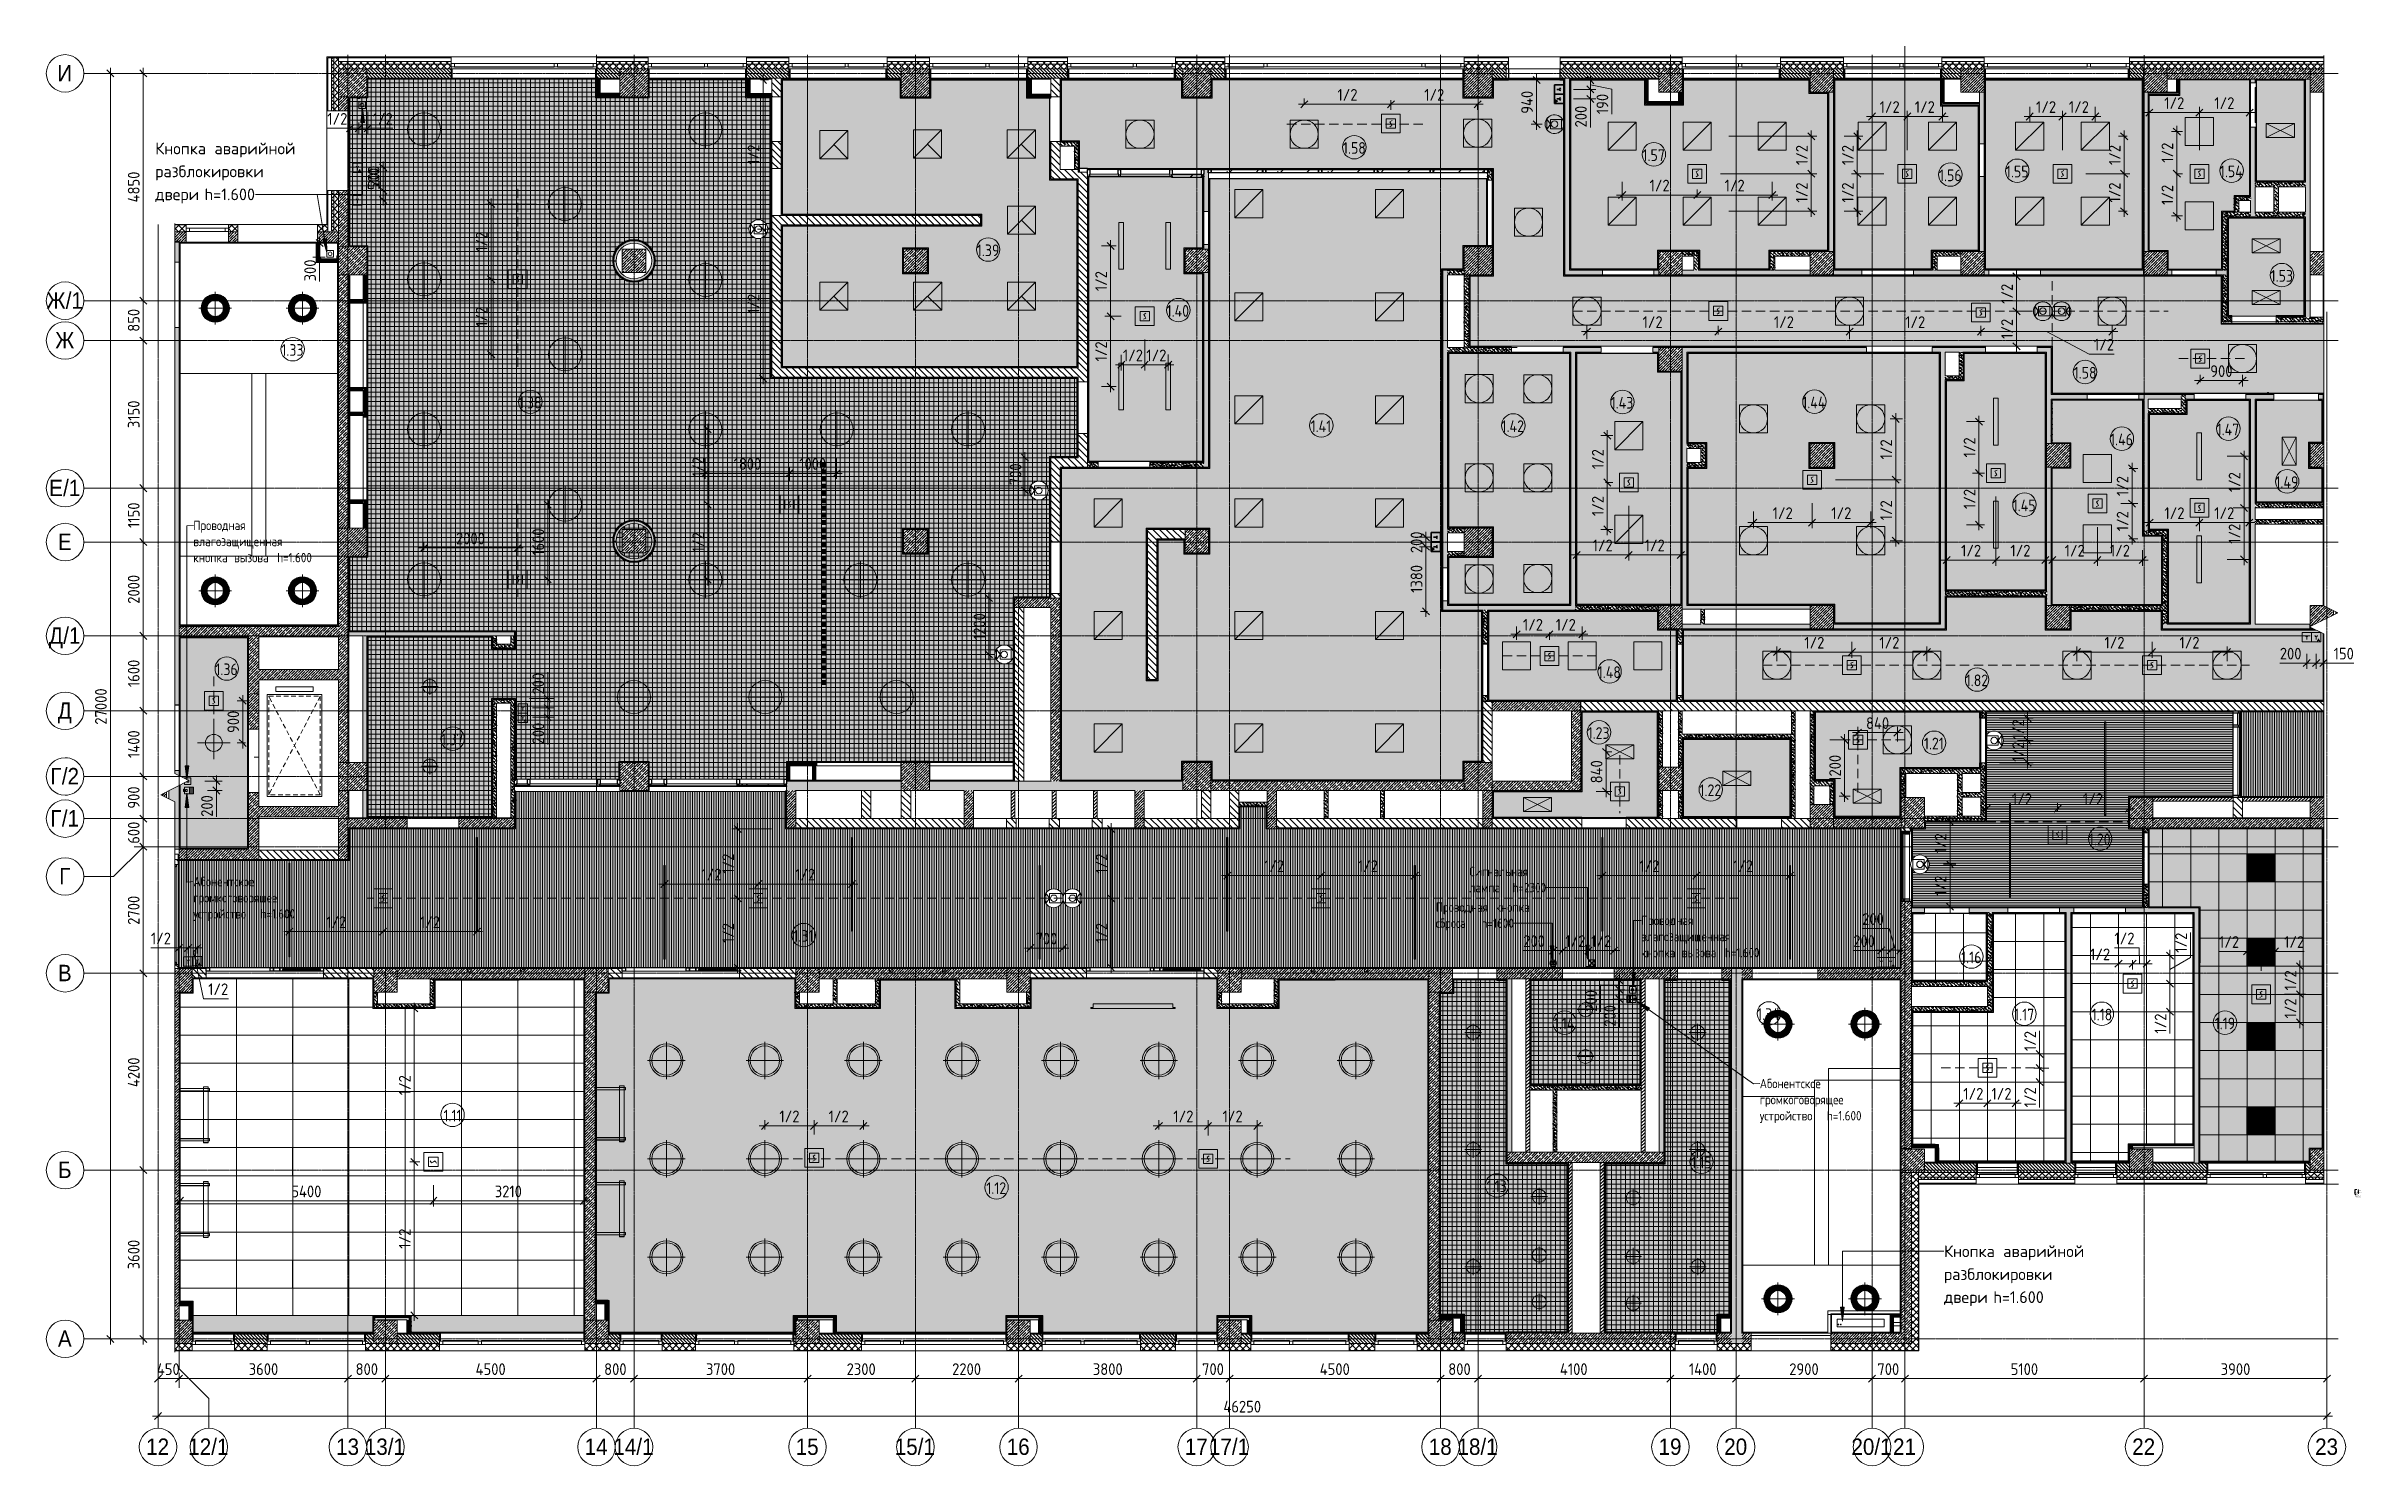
# Model space of a CAD drawing. Header units: millimetres. Extents: x 35928 to 232966, y -8553 to 29000.
# Drawn here: x 35928 to 85301, y -2706 to 27578 of the extents above; entities that cross this region are included whole.
import ezdxf

# ---------------------------------------------------------------- set-up
doc = ezdxf.new("R2010")
doc.units = ezdxf.units.MM
for name, pattern in [('01 Штриховая _4 мм_', [6, 3.5, -2.5]), ('200_ШТРИХ_ш1п0_6_', [160, 100, -60]), ('ADSK_Штрих_ш2 п1', [300, 200, -100]), ('Осевая', [31.75, 6.35, -4.7625, 15.875, -4.7625]), ('Штрих', [635, 317.5, -317.5])]:
    doc.linetypes.add(name, pattern=pattern)
for name, color, linetype, lineweight in [('A-ANNO-DIMS', 7, 'Continuous', 9), ('A-ANNO-DIMS-100', 7, 'Continuous', 9), ('A-ANNO-NOTE', 7, 'Continuous', 9), ('A-AREA-IDEN', 7, 'Continuous', 9), ('A-CLNG-PATT', 7, 'Continuous', 9), ('A-DETL', 7, 'Continuous', 9), ('A-DETL-1', 7, 'Continuous', 35), ('A-DETL-2', 7, 'ADSK_Штрих_ш2 п1', 9), ('A-DETL-3', 7, '01 Штриховая _4 мм_', 9), ('A-DETL-4', 7, 'Continuous', 40), ('A-DETL-5', 7, 'Continuous', 20), ('A-DETL-GENF', 7, 'Continuous', 9), ('A-DETL-GENF-1', 7, '200_ШТРИХ_ш1п0_6_', 9), ('A-GLAZ', 7, 'Continuous', 9), ('A-GLAZ-1', 7, 'Continuous', 13), ('A-GLAZ-CURT', 7, 'Continuous', 9), ('A-GLAZ-CURT-1', 7, 'Continuous', 25), ('A-GLAZ-CWMG', 7, 'Continuous', 9), ('A-GLAZ-CWMG-1', 7, 'Continuous', 25), ('A-WALL', 7, 'Continuous', 9), ('G-ANNO-TEXT', 7, 'Continuous', 9), ('I-WALL', 7, 'Continuous', 9), ('M-EQPM', 7, 'Continuous', 9), ('Q-SPCQ', 7, 'Continuous', 9), ('Q-SPCQ-2', 7, 'Штрих', 9), ('S-COLS', 7, 'Continuous', 9), ('S-STRS-MBND', 7, 'Continuous', 9), ('Оси', 7, 'Continuous', 9), ('Оси-1', 7, 'Continuous', 20), ('Оси-2', 7, 'Осевая', 9)]:
    doc.layers.add(name, color=color, linetype=linetype, lineweight=lineweight)
doc.layers.add('A-ANNO-NOTE-1', color=7, linetype='Continuous', lineweight=9, transparency=1)
doc.layers.add('A-CLNG-PATT-1', color=7, linetype='Continuous', lineweight=9, transparency=1)
for name, color, linetype, lineweight, true_color in [('A-CLNG-1', 7, 'Continuous', 9, 0xeaeaea), ('A-DETL-6', 7, 'Continuous', 9, 0x008040), ('A-WALL-1', 7, 'Continuous', 9, 0x3c3c3c), ('A-WALL-2', 7, 'Continuous', 9, 0x535353), ('A-WALL-FNSH-1', 7, 'Continuous', 9, 0x3c3c3c), ('E-LITE-EQPM-1', 7, 'Continuous', 9, 0xff8080), ('G-ANNO-TEXT-1', 7, 'Continuous', 9, 0x3c3c3c), ('I-WALL-1', 7, 'Continuous', 9, 0x535353), ('Q-SPCQ-1', 7, 'Continuous', 9, 0x004000), ('Q-SPCQ-3', 7, 'Continuous', 9, 0x008040), ('Q-SPCQ-4', 1, 'Continuous', 9, 0xff0000), ('S-COLS-1', 9, 'Continuous', 9, 0x808080), ('S-COLS-2', 7, 'Continuous', 9, 0x3c3c3c)]:
    doc.layers.add(name, color=color, linetype=linetype, lineweight=lineweight, true_color=true_color)
doc.styles.add('Arial', font='arial.ttf', dxfattribs={"width": 0.9, "height": 350})
doc.styles.add('GOST Common', font='GOST_Common.ttf', dxfattribs={"width": 0.9, "height": 250})
doc.styles.add('GOST Common_1', font='GOST_Common.ttf', dxfattribs={"width": 0.9, "height": 200})
doc.styles.add('GOST Common_2', font='GOST_Common.ttf', dxfattribs={"width": 0.9, "height": 3.5})
doc.styles.add('GOST Common_3', font='GOST_Common.ttf', dxfattribs={"width": 0.9, "height": 2.5})
doc.styles.add('ISOCPEUR', font='isocpeur.ttf', dxfattribs={"width": 0.9, "height": 250})
doc.styles.add('ISOCPEUR_1', font='isocpeur.ttf', dxfattribs={"height": 250})
doc.dimstyles.new('ISO-2_5_0_9К_БОЛЬШОЙ', dxfattribs={"dimscale": 304.8, "dimtxt": 248.995294, "dimasz": 0.492126, "dimexe": 0.393701, "dimexo": 0.984252, "dimgap": 0, "dimtad": 1, "dimdec": 0, "dimrnd": 10, "dimzin": 0, "dimdsep": 46, "dimtxsty": 'ISOCPEUR', "dimblk1": 'OBLIQUE', "dimblk2": 'OBLIQUE', "dimsah": 1, "dimcen": 0.09, "dimdle": 0.393701, "dimazin": 0, "dimtfac": 1, "dimtdec": 4, "dimtix": 1, "dimtmove": 0, "dimatfit": 3, "dimfxl": 1, "dimtvp": 1, "dimtolj": 1, "dimtzin": 0, "dimarcsym": 2})
doc.dimstyles.new('ISO-2_5_0_9К_БОЛЬШОЙ_1', dxfattribs={"dimscale": 304.8, "dimtxt": 248.995294, "dimasz": 0.492126, "dimexe": 0.393701, "dimexo": 0.984252, "dimgap": 0, "dimtad": 1, "dimdec": 0, "dimrnd": 10, "dimzin": 0, "dimdsep": 46, "dimtxsty": 'ISOCPEUR', "dimblk1": 'OBLIQUE', "dimblk2": 'OBLIQUE', "dimsah": 1, "dimcen": 0.09, "dimdle": 0.393701, "dimazin": 0, "dimtfac": 1, "dimtdec": 4, "dimtix": 1, "dimtmove": 1, "dimatfit": 3, "dimfxl": 1, "dimtvp": 1, "dimtolj": 1, "dimtzin": 0, "dimarcsym": 2})
pattern_1 = [(45, (0, 0), (-57.02463, 57.02463), []), (45, (57.025, 0), (-57.02463, 57.02463), [100.806, -20.161, 3.353, -16.808])]
pattern_2 = [(45, (0, 0), (-70.71068, 70.71068), []), (135, (0, 0), (-70.71068, -70.71068), [])]
pattern_3 = [(135, (0, 0), (-70.71068, -70.71068), [])]
pattern_4 = [(135, (0, 0), (-35.35534, -35.35534), [])]
pattern_5 = [(135, (0, 0), (-75.43415, -75.43415), [106.68, -17.78, 3.556, -17.78]), (135, (0, 75.39), (-75.43415, -75.43415), []), (50, (0, 0), (127.52922, -11.15758), [13.335, -146.685]), (355, (0, 0), (-24.66966, 133.74002), [10.668, -117.348]), (100.451, (10.63, -0.93), (102.85973, 122.58178), [11.333, -124.663]), (46.184, (0, 35.56), (189.75516, -29.43036), [20.002, -220.027]), (96.636, (15.81, 33.1), (166.1822, 173.1996), [17, -186.995]), (351.184, (0, 35.56), (166.18393, 173.19757), [16.002, -176.022]), (21, (17.78, 26.67), (106.13027, -71.58603), [13.335, -146.685]), (326, (17.78, 26.67), (43.26188, 128.93175), [10.668, -117.348]), (71.451, (26.62, 20.7), (149.39198, 57.34505), [11.333, -124.663]), (37.5, (0, 0), (2.162228, 59.188357), [3.353, -112.573, 3.353, -115.773, -117.792]), (37.5, (0, 0), (2.162228, 59.188357), [-235.052, 3.353, -114.44]), (7.5, (0, 0), (46.773857, 70.126152), [3.353, -64.567, 3.353, -109.906, -44.894]), (7.5, (0, 0), (46.773857, 70.126152), [-181.178, 3.353, -41.542]), (327.5, (-39.65, 0), (94.91367, -4.010093), [3.353, -41.097, 3.353, -135.331, -184.023]), (327.5, (-39.65, 0), (94.91367, -4.010093), [-183.134, 3.353, -180.67]), (317.5, (-57.43, 0), (103.69057, 17.79882), [3.353, -54.432, 3.353, -88.748, -130.683]), (317.5, (-57.43, 0), (103.69057, 17.79882), [-149.885, 3.353, -127.33])]
pattern_6 = [(45, (0, 0), (-35.35534, 35.35534), [])]
pattern_7 = [(0, (0, 0), (121.92, 30.48), [10.058, -81.382, 10.058, -81.382, -487.68]), (0, (0, 0), (121.92, 30.48), [-182.88, 10.058, -172.822, 10.058, -81.382, -213.36]), (0, (0, 0), (121.92, 30.48), [-457.2, 10.058, -50.902, 10.058, -142.342]), (120, (45.72, 15.24), (-87.356454, 90.345817), [10.058, -81.382, 10.058, -81.382, -487.68]), (120, (45.72, 15.24), (-87.356454, 90.345817), [-182.88, 10.058, -172.822, 10.058, -81.382, -213.36]), (120, (45.72, 15.24), (-87.356454, 90.345817), [-457.2, 10.058, -50.902, 10.058, -142.342]), (240, (60.96, 76.2), (-34.563546, -120.825817), [10.058, -81.382, 10.058, -81.382, -487.68]), (240, (60.96, 76.2), (-34.563546, -120.825817), [-182.88, 10.058, -172.822, 10.058, -81.382, -213.36]), (240, (60.96, 76.2), (-34.563546, -120.825817), [-457.2, 10.058, -50.902, 10.058, -142.342])]
pattern_8 = [(45, (0, 0), (-106.06602, 106.06602), []), (135, (0, 0), (-106.06602, -106.06602), [])]

# ---------------------------------------------------------------- blocks, each defined once
blk = doc.blocks.new('BSC_Колонна _Прямоугольная - 500х500-23286270-Сводный план потолков 1 этажа в осях 12-23')
at = {"layer": 'S-COLS-1'}
h = blk.add_hatch(dxfattribs=at)
h.set_pattern_fill('FP_2', color=256, style=0, pattern_type=2)
h.set_pattern_definition([(45, (-38790, -7650), (-57.02463, 57.02463), []), (45, (-38732.975, -7650), (-57.02463, 57.02463), [100.806, -20.161, 3.353, -16.808])])
h.paths.add_polyline_path([(-122, -250), (250, -250), (250, 250), (-122, 250), (-122, 27)])
at = {"layer": 'S-COLS-2'}
for p, q in [((-122, 250), (250, 250)), ((250, 250), (250, -250)), ((250, -250), (-122, -250))]:
    blk.add_line(p, q, dxfattribs=at)
blk = doc.blocks.new('BSC_Колонна _Прямоугольная - 500х500-V1-Сводный план потолков 1 этажа в осях 12-23')
at = {"layer": 'S-COLS-1'}
h = blk.add_hatch(dxfattribs=at)
h.set_pattern_fill('FP_3', color=256, style=0, pattern_type=2)
h.set_pattern_definition([(45, (-43160, -7650), (-57.02463, 57.02463), []), (45, (-43102.975, -7650), (-57.02463, 57.02463), [100.806, -20.161, 3.353, -16.808])])
h.paths.add_polyline_path([(-250, -250), (250, -250), (250, 250), (-250, 250)])
at = {"layer": 'S-COLS-2'}
for p, q in [((-250, 250), (250, 250)), ((-250, -250), (-250, 250)), ((250, 250), (250, -250)), ((250, -250), (-250, -250))]:
    blk.add_line(p, q, dxfattribs=at)
blk = doc.blocks.new('BSC_Колонна _Прямоугольная - 500х500-V2-Сводный план потолков 1 этажа в осях 12-23')
at = {"layer": 'S-COLS-1'}
h = blk.add_hatch(dxfattribs=at)
h.set_pattern_fill('FP_4', color=256, style=0, pattern_type=2)
h.set_pattern_definition([(45, (-47660, -7650), (-57.02463, 57.02463), []), (45, (-47602.975, -7650), (-57.02463, 57.02463), [100.806, -20.161, 3.353, -16.808])])
h.paths.add_polyline_path([(-250, -250), (250, -250), (250, 250), (-250, 250)])
at = {"layer": 'S-COLS-2'}
for p, q in [((-250, 250), (250, 250)), ((-250, -250), (-250, 250)), ((250, 250), (250, -250)), ((250, -250), (-250, -250))]:
    blk.add_line(p, q, dxfattribs=at)
blk = doc.blocks.new('BSC_Колонна _Прямоугольная - 500х500-V3-Сводный план потолков 1 этажа в осях 12-23')
at = {"layer": 'S-COLS-1'}
h = blk.add_hatch(dxfattribs=at)
h.set_pattern_fill('FP_5', color=256, style=0, pattern_type=2)
h.set_pattern_definition([(45, (-52160, -7650), (-57.02463, 57.02463), []), (45, (-52102.975, -7650), (-57.02463, 57.02463), [100.806, -20.161, 3.353, -16.808])])
h.paths.add_polyline_path([(-250, -250), (250, -250), (250, 250), (-250, 250)])
at = {"layer": 'S-COLS-2'}
for p, q in [((-250, 250), (250, 250)), ((-250, -250), (-250, 250)), ((250, 250), (250, -250)), ((250, -250), (-250, -250))]:
    blk.add_line(p, q, dxfattribs=at)
blk = doc.blocks.new('BSC_Колонна _Прямоугольная - 500х500-V4-Сводный план потолков 1 этажа в осях 12-23')
at = {"layer": 'S-COLS-1'}
h = blk.add_hatch(dxfattribs=at)
h.set_pattern_fill('FP_6', color=256, style=0, pattern_type=2)
h.set_pattern_definition([(45, (-61160, -7650), (-57.02463, 57.02463), []), (45, (-61102.975, -7650), (-57.02463, 57.02463), [100.806, -20.161, 3.353, -16.808])])
h.paths.add_polyline_path([(-250, -250), (250, -250), (250, 250), (-250, 250)])
at = {"layer": 'S-COLS-2'}
for p, q in [((-250, 250), (250, 250)), ((-250, -250), (-250, 250)), ((250, 250), (250, -250)), ((250, -250), (-250, -250))]:
    blk.add_line(p, q, dxfattribs=at)
blk = doc.blocks.new('BSC_Колонна _Прямоугольная - 500х500-V5-Сводный план потолков 1 этажа в осях 12-23')
at = {"layer": 'S-COLS-1'}
h = blk.add_hatch(dxfattribs=at)
h.set_pattern_fill('FP_7', color=256, style=0, pattern_type=2)
h.set_pattern_definition([(45, (-38790, -150), (-57.02463, 57.02463), []), (45, (-38732.975, -150), (-57.02463, 57.02463), [100.806, -20.161, 3.353, -16.808])])
h.paths.add_polyline_path([(-122, -250), (250, -250), (250, 250), (-122, 250), (-122, -198)])
at = {"layer": 'S-COLS-2'}
for p, q in [((-122, 250), (250, 250)), ((250, 250), (250, -198)), ((250, -250), (-122, -250))]:
    blk.add_line(p, q, dxfattribs=at)
blk = doc.blocks.new('BSC_Колонна _Прямоугольная - 500х500-V6-Сводный план потолков 1 этажа в осях 12-23')
at = {"layer": 'S-COLS-1'}
h = blk.add_hatch(dxfattribs=at)
h.set_pattern_fill('FP_8', color=256, style=0, pattern_type=2)
h.set_pattern_definition([(45, (-43160, -150), (-57.02463, 57.02463), []), (45, (-43102.975, -150), (-57.02463, 57.02463), [100.806, -20.161, 3.353, -16.808])])
h.paths.add_polyline_path([(-250, -250), (250, -250), (250, 250), (-250, 250), (-250, 98)])
at = {"layer": 'S-COLS-2'}
for p, q in [((-250, 250), (250, 250)), ((-250, -250), (-250, 250)), ((250, 250), (250, -250)), ((250, -250), (-250, -250))]:
    blk.add_line(p, q, dxfattribs=at)
blk = doc.blocks.new('BSC_Колонна _Прямоугольная - 500х500-V7-Сводный план потолков 1 этажа в осях 12-23')
at = {"layer": 'S-COLS-1'}
h = blk.add_hatch(dxfattribs=at)
h.set_pattern_fill('FP_9', color=256, style=0, pattern_type=2)
h.set_pattern_definition([(45, (-47660, -150), (-57.02463, 57.02463), []), (45, (-47602.975, -150), (-57.02463, 57.02463), [100.806, -20.161, 3.353, -16.808])])
h.paths.add_polyline_path([(-250, -250), (250, -250), (250, 250), (-250, 250), (-250, -198)])
at = {"layer": 'S-COLS-2'}
for p, q in [((-250, 250), (250, 250)), ((-250, -198), (-250, 250)), ((250, 250), (250, -250)), ((250, -250), (-250, -250))]:
    blk.add_line(p, q, dxfattribs=at)
blk = doc.blocks.new('BSC_Колонна _Прямоугольная - 500х500-V8-Сводный план потолков 1 этажа в осях 12-23')
at = {"layer": 'S-COLS-1'}
h = blk.add_hatch(dxfattribs=at)
h.set_pattern_fill('FP_10', color=256, style=0, pattern_type=2)
h.set_pattern_definition([(45, (-52160, -150), (-57.02463, 57.02463), []), (45, (-52102.975, -150), (-57.02463, 57.02463), [100.806, -20.161, 3.353, -16.808])])
h.paths.add_polyline_path([(-35, -250), (250, -250), (250, 250), (-250, 250), (-250, -250)])
at = {"layer": 'S-COLS-2'}
for p, q in [((-250, 250), (250, 250)), ((-250, -250), (-250, 250)), ((250, 250), (250, -250)), ((250, -250), (-250, -250))]:
    blk.add_line(p, q, dxfattribs=at)
blk = doc.blocks.new('BSC_Колонна _Прямоугольная - 500х500-V9-Сводный план потолков 1 этажа в осях 12-23')
at = {"layer": 'S-COLS-1'}
h = blk.add_hatch(dxfattribs=at)
h.set_pattern_fill('FP_11', color=256, style=0, pattern_type=2)
h.set_pattern_definition([(45, (-61160, -150), (-57.02463, 57.02463), []), (45, (-61102.975, -150), (-57.02463, 57.02463), [100.806, -20.161, 3.353, -16.808])])
h.paths.add_polyline_path([(-250, -250), (250, -250), (250, 250), (-250, 250), (-250, -198)])
at = {"layer": 'S-COLS-2'}
for p, q in [((-250, 250), (250, 250)), ((-250, -198), (-250, 250)), ((250, 250), (250, -250)), ((250, -250), (-250, -250))]:
    blk.add_line(p, q, dxfattribs=at)
blk = doc.blocks.new('BSC_Колонна _Прямоугольная - 500х500-V10-Сводный план потолков 1 этажа в осях 12-23')
at = {"layer": 'S-COLS-1'}
h = blk.add_hatch(dxfattribs=at)
h.set_pattern_fill('FP_12', color=256, style=0, pattern_type=2)
h.set_pattern_definition([(45, (-65660, -150), (-57.02463, 57.02463), []), (45, (-65602.975, -150), (-57.02463, 57.02463), [100.806, -20.161, 3.353, -16.808])])
h.paths.add_polyline_path([(-250, -250), (250, -250), (250, 250), (-250, 250), (-250, 98)])
at = {"layer": 'S-COLS-2'}
for p, q in [((-250, 250), (250, 250)), ((-250, -250), (-250, 250)), ((250, 250), (250, -250)), ((250, -250), (-250, -250))]:
    blk.add_line(p, q, dxfattribs=at)
blk = doc.blocks.new('BSC_Колонна _Прямоугольная - 500х500-V11-Сводный план потолков 1 этажа в осях 12-23')
at = {"layer": 'S-COLS-1'}
h = blk.add_hatch(dxfattribs=at)
h.set_pattern_fill('FP_13', color=256, style=0, pattern_type=2)
h.set_pattern_definition([(45, (-75730, -3800), (-57.02463, 57.02463), []), (45, (-75672.975, -3800), (-57.02463, 57.02463), [100.806, -20.161, 3.353, -16.808])])
h.paths.add_polyline_path([(-250, -250), (250, -250), (250, 250), (-250, 250), (-250, 162)])
at = {"layer": 'S-COLS-2'}
for p, q in [((-250, 250), (250, 250)), ((-250, -250), (-250, 250)), ((250, 250), (250, -250)), ((250, -250), (-250, -250))]:
    blk.add_line(p, q, dxfattribs=at)
blk = doc.blocks.new('BSC_Колонна _Прямоугольная - 500х500-V12-Сводный план потолков 1 этажа в осях 12-23')
at = {"layer": 'S-COLS-1'}
h = blk.add_hatch(dxfattribs=at)
h.set_pattern_fill('FP_14', color=256, style=0, pattern_type=2)
h.set_pattern_definition([(45, (-80600, -3800), (-57.02463, 57.02463), []), (45, (-80542.975, -3800), (-57.02463, 57.02463), [100.806, -20.161, 3.353, -16.808])])
h.paths.add_polyline_path([(-250, -250), (250, -250), (250, 250), (-250, 250), (-250, 162)])
at = {"layer": 'S-COLS-2'}
for p, q in [((-250, 250), (250, 250)), ((-250, -250), (-250, 250)), ((250, 250), (250, -250)), ((250, -250), (-250, -250))]:
    blk.add_line(p, q, dxfattribs=at)
blk = doc.blocks.new('BSC_Колонна _Прямоугольная - 500х500-V13-Сводный план потолков 1 этажа в осях 12-23')
at = {"layer": 'S-COLS-1'}
h = blk.add_hatch(dxfattribs=at)
h.set_pattern_fill('FP_15', color=256, style=0, pattern_type=2)
h.set_pattern_definition([(45, (-65660, -7650), (-57.02463, 57.02463), []), (45, (-65602.975, -7650), (-57.02463, 57.02463), [100.806, -20.161, 3.353, -16.808])])
h.paths.add_polyline_path([(-250, -250), (250, -250), (250, 250), (-250, 250)])
at = {"layer": 'S-COLS-2'}
for p, q in [((-250, 250), (250, 250)), ((-250, -250), (-250, 250)), ((250, 250), (250, -250)), ((250, -250), (-250, -250))]:
    blk.add_line(p, q, dxfattribs=at)
blk = doc.blocks.new('BSC_Колонна _Прямоугольная - 600х600-23205240-Сводный план потолков 1 этажа в осях 12-23')
at = {"layer": 'S-COLS-1'}
h = blk.add_hatch(dxfattribs=at)
h.set_pattern_fill('FP_16', color=256, style=0, pattern_type=2)
h.set_pattern_definition([(45, (-66460, -12000), (-57.02463, 57.02463), []), (45, (-66402.975, -12000), (-57.02463, 57.02463), [100.806, -20.161, 3.353, -16.808])])
h.paths.add_polyline_path([(-300, -300), (300, -300), (300, 300), (-300, 300), (-300, -144)])
at = {"layer": 'S-COLS-2'}
for p, q in [((-300, 300), (300, 300)), ((-300, -300), (-300, 300)), ((300, 300), (300, -300)), ((300, -300), (-300, -300))]:
    blk.add_line(p, q, dxfattribs=at)
blk = doc.blocks.new('BSC_Колонна _Прямоугольная - 600х600-V14-Сводный план потолков 1 этажа в осях 12-23')
at = {"layer": 'S-COLS-1'}
h = blk.add_hatch(dxfattribs=at)
h.set_pattern_fill('FP_18', color=256, style=0, pattern_type=2)
h.set_pattern_definition([(45, (-66460, -17000), (-57.02463, 57.02463), []), (45, (-66402.975, -17000), (-57.02463, 57.02463), [100.806, -20.161, 3.353, -16.808])])
h.paths.add_polyline_path([(-300, -300), (300, -300), (300, 300), (-300, 300)])
at = {"layer": 'S-COLS-2'}
for p, q in [((-300, 300), (300, 300)), ((-300, -300), (-300, 300)), ((300, 300), (300, -300)), ((300, -300), (-300, -300))]:
    blk.add_line(p, q, dxfattribs=at)
blk = doc.blocks.new('BSC_Колонна _Прямоугольная - 500х500-23287078-Сводный план потолков 1 этажа в осях 12-23')
at = {"layer": 'S-COLS-1'}
h = blk.add_hatch(dxfattribs=at)
h.set_pattern_fill('FP_19', color=256, style=0, pattern_type=2)
h.set_pattern_definition([(45, (-84450, -22950), (-57.02463, 57.02463), []), (45, (-84392.975, -22950), (-57.02463, 57.02463), [100.806, -20.161, 3.353, -16.808])])
h.paths.add_polyline_path([(-250, -250), (41, -250), (41, 250), (-250, 250), (-250, 50)])
at = {"layer": 'S-COLS-2'}
for p, q in [((-250, 250), (41, 250)), ((-250, -250), (-250, 250)), ((41, -250), (-250, -250))]:
    blk.add_line(p, q, dxfattribs=at)
blk = doc.blocks.new('Системная панель - Стекло - 70мм-31693610-Сводный план потолков 1 этажа в осях 12-23')
at = {"layer": 'A-GLAZ-CURT'}
h = blk.add_hatch(dxfattribs=at)
h.set_pattern_fill('FP_23', color=256, style=0, pattern_type=2)
h.set_pattern_definition([(225, (66147.5, 24815), (282.8427, -282.8427), [200, -600]), (225, (66347.5, 24915), (282.8427, -282.8427), [600, -200]), (225, (65947.5, 25015), (282.8427, -282.8427), [200, -600])])
h.paths.add_polyline_path([(-543, 35), (-543, -35), (543, -35), (543, 35), (123, 35)])
at = {"layer": 'A-GLAZ-CURT-1'}
for p, q in [((-543, -35), (-543, 35)), ((-543, 35), (543, 35)), ((543, 35), (543, -35)), ((543, -35), (-543, -35))]:
    blk.add_line(p, q, dxfattribs=at)
blk = doc.blocks.new('Прямоугольный импост - Импост структурный с накладкой - 160мм Темный-32302292-Сводный план потолков 1 этажа в осях 12-23')
at = {"layer": 'A-GLAZ-CWMG-1'}
for p, q in [((0, 140), (-50, 140)), ((-50, 140), (-50, 40)), ((-50, 40), (-40, 40)), ((-40, 0), (-50, 0)), ((-50, 0), (-50, -17)), ((-40, 40), (-40, 0)), ((-10, 0), (-10, 40)), ((-10, 40), (0, 40)), ((0, 0), (-10, 0)), ((0, 40), (0, 140)), ((0, -17), (0, 0)), ((-50, -17), (0, -17))]:
    blk.add_line(p, q, dxfattribs=at)
blk = doc.blocks.new('120_Окно_СКБ_1Ст - 120_Окно_СКБ_1Ст 900х2500_h_-20664874-Сводный план потолков 1 этажа в осях 12-23')
at = {"layer": 'A-GLAZ'}
for p, q in [((450, -57), (-450, -57)), ((-450, -127), (450, -127))]:
    blk.add_line(p, q, dxfattribs=at)
at = {"layer": 'A-GLAZ-1'}
for p, q in [((-450, -127), (-450, -57)), ((-450, -57), (-380, -57)), ((-380, -127), (-450, -127)), ((-380, -57), (-380, -127)), ((-380, -127), (-380, -137)), ((-380, -137), (380, -137)), ((-330, -137), (-330, -127)), ((330, -137), (330, -127)), ((380, -127), (380, -57)), ((380, -57), (450, -57)), ((450, -127), (380, -127)), ((380, -137), (380, -127)), ((450, -57), (450, -127))]:
    blk.add_line(p, q, dxfattribs=at)
blk = doc.blocks.new('120_Окно_СКБ_2Ст - 120_Окно_СКБ_2Ст 2100х2500 _мал створка справа_-22445857-Сводный план потолков 1 этажа в осях 12-23')
at = {"layer": 'A-GLAZ'}
for p, q in [((1050, -57), (-1050, -57)), ((-1050, -127), (1050, -127))]:
    blk.add_line(p, q, dxfattribs=at)
at = {"layer": 'A-GLAZ-1'}
for p, q in [((-1050, -127), (-1050, -57)), ((-1050, -57), (-980, -57)), ((-980, -127), (-1050, -127)), ((-980, -57), (-980, -127)), ((-980, -127), (-980, -137)), ((-980, -137), (150, -137)), ((-930, -137), (-930, -127)), ((100, -137), (100, -127)), ((150, -127), (150, -57)), ((150, -57), (220, -57)), ((220, -127), (150, -127)), ((150, -137), (150, -127)), ((220, -57), (220, -127)), ((220, -127), (220, -137)), ((220, -137), (980, -137)), ((270, -137), (270, -127)), ((930, -137), (930, -127)), ((980, -127), (980, -57)), ((980, -57), (1050, -57)), ((1050, -127), (980, -127)), ((980, -137), (980, -127)), ((1050, -57), (1050, -127))]:
    blk.add_line(p, q, dxfattribs=at)
blk = doc.blocks.new('120_Окно_СКБ_2Ст - 120_Окно_СКБ_2Ст 3100х2500 _мал_створка слева_-22446080-Сводный план потолков 1 этажа в осях 12-23')
at = {"layer": 'A-GLAZ'}
for p, q in [((1550, -57), (-1550, -57)), ((-1550, -127), (1550, -127))]:
    blk.add_line(p, q, dxfattribs=at)
at = {"layer": 'A-GLAZ-1'}
for p, q in [((-1550, -127), (-1550, -57)), ((-1550, -57), (-1480, -57)), ((-1480, -127), (-1550, -127)), ((-1480, -57), (-1480, -127)), ((-1480, -127), (-1480, -137)), ((-1480, -137), (650, -137)), ((-1430, -137), (-1430, -127)), ((600, -137), (600, -127)), ((650, -127), (650, -57)), ((650, -57), (720, -57)), ((720, -127), (650, -127)), ((650, -137), (650, -127)), ((720, -57), (720, -127)), ((720, -127), (720, -137)), ((720, -137), (1480, -137)), ((770, -137), (770, -127)), ((1430, -137), (1430, -127)), ((1480, -127), (1480, -57)), ((1480, -57), (1550, -57)), ((1550, -127), (1480, -127)), ((1480, -137), (1480, -127)), ((1550, -57), (1550, -127))]:
    blk.add_line(p, q, dxfattribs=at)
blk = doc.blocks.new('BSC_Колонна _Прямоугольная - 600х600-23205375-Сводный план потолков 1 этажа в осях 12-23')
at = {"layer": 'S-COLS-1'}
h = blk.add_hatch(dxfattribs=at)
h.set_pattern_fill('FP_24', color=256, style=0, pattern_type=2)
h.set_pattern_definition([(45, (-54460, -12000), (-57.02463, 57.02463), []), (45, (-54402.975, -12000), (-57.02463, 57.02463), [100.806, -20.161, 3.353, -16.808])])
h.paths.add_polyline_path([(-300, -300), (300, -300), (300, 300), (-300, 300), (-300, -144)])
at = {"layer": 'S-COLS-2'}
for p, q in [((-300, 300), (300, 300)), ((-300, -300), (-300, 300)), ((300, 300), (300, -300)), ((300, -300), (-300, -300))]:
    blk.add_line(p, q, dxfattribs=at)
blk = doc.blocks.new('BSC_Колонна _Прямоугольная - 600х600-V15-Сводный план потолков 1 этажа в осях 12-23')
at = {"layer": 'S-COLS-1'}
h = blk.add_hatch(dxfattribs=at)
h.set_pattern_fill('FP_25', color=256, style=0, pattern_type=2)
h.set_pattern_definition([(45, (-42460, -26800), (-57.02463, 57.02463), []), (45, (-42402.975, -26800), (-57.02463, 57.02463), [100.806, -20.161, 3.353, -16.808])])
h.paths.add_polyline_path([(-300, -300), (300, -300), (300, 300), (-300, 300), (-300, -86)])
at = {"layer": 'S-COLS-2'}
for p, q in [((-300, 300), (300, 300)), ((-300, -300), (-300, 300)), ((300, 300), (300, -300)), ((300, -300), (-300, -300))]:
    blk.add_line(p, q, dxfattribs=at)
blk = doc.blocks.new('SEQ_2D_Лифт - Лифт_2700х1700 пр-23694033-Сводный план потолков 1 этажа в осях 12-23')
at = {"layer": 'A-DETL-GENF'}
for p, q in [((-1135, -495), (-1135, 675)), ((-1135, 675), (1035, 675)), ((1035, 675), (1035, -495)), ((1100, 490), (1200, 490)), ((1100, -310), (1100, 490)), ((1200, 490), (1200, -310)), ((1200, -310), (1100, -310)), ((1035, -495), (-1135, -495))]:
    blk.add_line(p, q, dxfattribs=at)
at = {"layer": 'A-DETL-GENF-1'}
for p, q in [((-1100, 640), (1000, 640)), ((-1100, -460), (-1100, 640)), ((1000, -460), (-1100, 640)), ((-1100, -460), (1000, 640)), ((1000, 640), (1000, -460)), ((1000, -460), (-1100, -460))]:
    blk.add_line(p, q, dxfattribs=at)
at = {"layer": 'Q-SPCQ-2'}
for p, q in [((-1350, -850), (-1350, 850)), ((-1350, 850), (-300, 850)), ((-300, 850), (-300, 950)), ((1050, 850), (1050, 950)), ((1050, 850), (1350, 850)), ((1350, 850), (1350, -850)), ((-300, -850), (-1350, -850)), ((1350, -850), (1050, -850))]:
    blk.add_line(p, q, dxfattribs=at)
blk = doc.blocks.new('Системная панель - Стекло - 70мм-31693619-Сводный план потолков 1 этажа в осях 12-23')
at = {"layer": 'A-GLAZ-CURT'}
h = blk.add_hatch(dxfattribs=at)
h.set_pattern_fill('FP_26', color=256, style=0, pattern_type=2)
h.set_pattern_definition([(225, (61417.5, 24815), (282.8427, -282.8427), [200, -600]), (225, (61617.5, 24915), (282.8427, -282.8427), [600, -200]), (225, (61217.5, 25015), (282.8427, -282.8427), [200, -600])])
h.paths.add_polyline_path([(-548, 35), (-548, -35), (548, -35), (548, 35), (-249, 35)])
at = {"layer": 'A-GLAZ-CURT-1'}
for p, q in [((-548, -35), (-548, 35)), ((-548, 35), (548, 35)), ((548, 35), (548, -35)), ((548, -35), (-548, -35))]:
    blk.add_line(p, q, dxfattribs=at)
blk = doc.blocks.new('Прямоугольный импост - 50 x 70 мм-23766079-Сводный план потолков 1 этажа в осях 12-23')
at = {"layer": 'A-GLAZ-CWMG-1'}
for p, q in [((35, 35), (-35, 35)), ((-35, 35), (-35, -35)), ((35, -35), (35, 35)), ((-35, -35), (35, -35))]:
    blk.add_line(p, q, dxfattribs=at)
blk = doc.blocks.new('BSC_Колонна _Прямоугольная - 500х500-V16-Сводный план потолков 1 этажа в осях 12-23')
at = {"layer": 'S-COLS-1'}
h = blk.add_hatch(dxfattribs=at)
h.set_pattern_fill('FP_27', color=256, style=0, pattern_type=2)
h.set_pattern_definition([(45, (-56660, -150), (-57.02463, 57.02463), []), (45, (-56602.975, -150), (-57.02463, 57.02463), [100.806, -20.161, 3.353, -16.808])])
h.paths.add_polyline_path([(-250, -250), (250, -250), (250, 250), (-250, 250), (-250, -198)])
at = {"layer": 'S-COLS-2'}
for p, q in [((-250, 250), (250, 250)), ((-250, -198), (-250, 250)), ((250, 250), (250, -250)), ((250, -250), (-250, -250))]:
    blk.add_line(p, q, dxfattribs=at)
blk = doc.blocks.new('BSC_Колонна _Прямоугольная - 500х500-V17-Сводный план потолков 1 этажа в осях 12-23')
at = {"layer": 'S-COLS-1'}
h = blk.add_hatch(dxfattribs=at)
h.set_pattern_fill('FP_28', color=256, style=0, pattern_type=2)
h.set_pattern_definition([(45, (-56660, -7650), (-57.02463, 57.02463), []), (45, (-56602.975, -7650), (-57.02463, 57.02463), [100.806, -20.161, 3.353, -16.808])])
h.paths.add_polyline_path([(-250, -250), (250, -250), (250, 250), (-250, 250)])
at = {"layer": 'S-COLS-2'}
for p, q in [((-250, 250), (250, 250)), ((-250, -250), (-250, 250)), ((250, 250), (250, -250)), ((250, -250), (-250, -250))]:
    blk.add_line(p, q, dxfattribs=at)
blk = doc.blocks.new('BSC_Колонна _Прямоугольная - 600х600-V18-Сводный план потолков 1 этажа в осях 12-23')
at = {"layer": 'S-COLS-1'}
h = blk.add_hatch(dxfattribs=at)
h.set_pattern_fill('FP_29', color=256, style=0, pattern_type=2)
h.set_pattern_definition([(45, (-42460, -17000), (-57.02463, 57.02463), []), (45, (-42402.975, -17000), (-57.02463, 57.02463), [100.806, -20.161, 3.353, -16.808])])
h.paths.add_polyline_path([(-300, -300), (300, -300), (300, 300), (-300, 300)])
at = {"layer": 'S-COLS-2'}
for p, q in [((-300, 300), (300, 300)), ((-300, -300), (-300, 300)), ((300, 300), (300, -300)), ((300, -300), (-300, -300))]:
    blk.add_line(p, q, dxfattribs=at)
blk = doc.blocks.new('BSC_Колонна _Прямоугольная - 600х600-V19-Сводный план потолков 1 этажа в осях 12-23')
at = {"layer": 'S-COLS-1'}
h = blk.add_hatch(dxfattribs=at)
h.set_pattern_fill('FP_30', color=256, style=0, pattern_type=2)
h.set_pattern_definition([(45, (-42460, -23000), (-57.02463, 57.02463), []), (45, (-42402.975, -23000), (-57.02463, 57.02463), [100.806, -20.161, 3.353, -16.808])])
h.paths.add_polyline_path([(-300, -300), (300, -300), (300, 300), (-300, 300), (-300, 0)])
at = {"layer": 'S-COLS-2'}
for p, q in [((-300, 300), (300, 300)), ((-300, -300), (-300, 300)), ((300, 300), (300, -300)), ((300, -300), (-300, -300))]:
    blk.add_line(p, q, dxfattribs=at)
blk = doc.blocks.new('BSC_Колонна _Прямоугольная - 600х600-V20-Сводный план потолков 1 этажа в осях 12-23')
at = {"layer": 'S-COLS-1'}
h = blk.add_hatch(dxfattribs=at)
h.set_pattern_fill('FP_31', color=256, style=0, pattern_type=2)
h.set_pattern_definition([(45, (-60460, -12000), (-57.02463, 57.02463), []), (45, (-60402.975, -12000), (-57.02463, 57.02463), [100.806, -20.161, 3.353, -16.808])])
h.paths.add_polyline_path([(-300, -300), (300, -300), (300, 300), (-300, 300), (-300, -144)])
at = {"layer": 'S-COLS-2'}
for p, q in [((-300, 300), (300, 300)), ((-300, -300), (-300, 300)), ((300, 300), (300, -300)), ((300, -300), (-300, -300))]:
    blk.add_line(p, q, dxfattribs=at)
blk = doc.blocks.new('120_Окно_СКБ_1Ст - 120_Окно_СКБ_1Ст 900х2500_h_-22445987-Сводный план потолков 1 этажа в осях 12-23')
at = {"layer": 'A-GLAZ'}
for p, q in [((450, -57), (-450, -57)), ((-450, -127), (450, -127))]:
    blk.add_line(p, q, dxfattribs=at)
at = {"layer": 'A-GLAZ-1'}
for p, q in [((-450, -127), (-450, -57)), ((-450, -57), (-380, -57)), ((-380, -127), (-450, -127)), ((-380, -57), (-380, -127)), ((-380, -127), (-380, -137)), ((-380, -137), (380, -137)), ((-330, -137), (-330, -127)), ((330, -137), (330, -127)), ((380, -127), (380, -57)), ((380, -57), (450, -57)), ((450, -127), (380, -127)), ((380, -137), (380, -127)), ((450, -57), (450, -127))]:
    blk.add_line(p, q, dxfattribs=at)
blk = doc.blocks.new('BSC_Колонна _Прямоугольная - 500х500-V21-Сводный план потолков 1 этажа в осях 12-23')
at = {"layer": 'S-COLS-1'}
h = blk.add_hatch(dxfattribs=at)
h.set_pattern_fill('FP_32', color=256, style=0, pattern_type=2)
h.set_pattern_definition([(45, (-77000, -22950), (-57.02463, 57.02463), []), (45, (-76942.975, -22950), (-57.02463, 57.02463), [100.806, -20.161, 3.353, -16.808])])
h.paths.add_polyline_path([(-250, -250), (250, -250), (250, 250), (-250, 250), (-250, 50)])
at = {"layer": 'S-COLS-2'}
for p, q in [((-250, 250), (250, 250)), ((-250, -250), (-250, 250)), ((250, 250), (250, -250)), ((250, -250), (-250, -250))]:
    blk.add_line(p, q, dxfattribs=at)
blk = doc.blocks.new('BSC_Колонна _Прямоугольная - 500х500-V22-Сводный план потолков 1 этажа в осях 12-23')
at = {"layer": 'S-COLS-1'}
h = blk.add_hatch(dxfattribs=at)
h.set_pattern_fill('FP_33', color=256, style=0, pattern_type=2)
h.set_pattern_definition([(45, (-73790, -22950), (-57.02463, 57.02463), []), (45, (-73732.975, -22950), (-57.02463, 57.02463), [100.806, -20.161, 3.353, -16.808])])
h.paths.add_polyline_path([(-250, -250), (250, -250), (250, 250), (-250, 250), (-250, 50)])
at = {"layer": 'S-COLS-2'}
for p, q in [((-250, 250), (250, 250)), ((-250, -250), (-250, 250)), ((250, 250), (250, -250)), ((250, -250), (-250, -250))]:
    blk.add_line(p, q, dxfattribs=at)
blk = doc.blocks.new('BSC_Колонна _Прямоугольная - 500х500-V23-Сводный план потолков 1 этажа в осях 12-23')
at = {"layer": 'S-COLS-1'}
h = blk.add_hatch(dxfattribs=at)
h.set_pattern_fill('FP_34', color=256, style=0, pattern_type=2)
h.set_pattern_definition([(45, (-70560, -22950), (-57.02463, 57.02463), []), (45, (-70502.975, -22950), (-57.02463, 57.02463), [100.806, -20.161, 3.353, -16.808])])
h.paths.add_polyline_path([(-250, -250), (250, -250), (250, 250), (-250, 250), (-250, 50)])
at = {"layer": 'S-COLS-2'}
for p, q in [((-250, 250), (250, 250)), ((-250, -250), (-250, 250)), ((250, 250), (250, -250)), ((250, -250), (-250, -250))]:
    blk.add_line(p, q, dxfattribs=at)
blk = doc.blocks.new('Системная панель - Стекло - 70мм-31693620-Сводный план потолков 1 этажа в осях 12-23')
at = {"layer": 'A-GLAZ-CURT'}
h = blk.add_hatch(dxfattribs=at)
h.set_pattern_fill('FP_35', color=256, style=0, pattern_type=2)
h.set_pattern_definition([(225, (63785, 24815), (282.8427, -282.8427), [200, -600]), (225, (63985, 24915), (282.8427, -282.8427), [600, -200]), (225, (63585, 25015), (282.8427, -282.8427), [200, -600])])
h.paths.add_polyline_path([(-560, 35), (-560, -35), (560, -35), (560, 35)])
at = {"layer": 'A-GLAZ-CURT-1'}
for p, q in [((-560, -35), (-560, 35)), ((-560, 35), (560, 35)), ((560, 35), (560, -35)), ((560, -35), (-560, -35))]:
    blk.add_line(p, q, dxfattribs=at)
blk = doc.blocks.new('BSC_Колонна _Прямоугольная - 650х500-23287315-Сводный план потолков 1 этажа в осях 12-23')
at = {"layer": 'S-COLS-1'}
h = blk.add_hatch(dxfattribs=at)
h.set_pattern_fill('FP_36', color=256, style=0, pattern_type=2)
h.set_pattern_definition([(135, (11225, -75730), (-57.02463, -57.02463), []), (135, (11225, -75672.975), (-57.02463, -57.02463), [100.806, -20.161, 3.353, -16.808])])
h.paths.add_polyline_path([(325, -1), (325, 250), (-325, 250), (-325, -250), (325, -250), (325, -183)])
at = {"layer": 'S-COLS-2'}
for p, q in [((-325, 250), (325, 250)), ((-325, -250), (-325, 250)), ((325, 250), (325, -250)), ((325, -250), (-325, -250))]:
    blk.add_line(p, q, dxfattribs=at)
blk = doc.blocks.new('BSC_Колонна _Прямоугольная - 500х500-V24-Сводный план потолков 1 этажа в осях 12-23')
at = {"layer": 'S-COLS-1'}
h = blk.add_hatch(dxfattribs=at)
h.set_pattern_fill('FP_37', color=256, style=0, pattern_type=2)
h.set_pattern_definition([(45, (-73790, -11150), (-57.02463, 57.02463), []), (45, (-73732.975, -11150), (-57.02463, 57.02463), [100.806, -20.161, 3.353, -16.808])])
h.paths.add_polyline_path([(-250, -250), (250, -250), (250, 250), (-250, 250)])
at = {"layer": 'S-COLS-2'}
for p, q in [((-250, 250), (250, 250)), ((-250, -250), (-250, 250)), ((250, 250), (250, -250)), ((250, -250), (-250, -250))]:
    blk.add_line(p, q, dxfattribs=at)
blk = doc.blocks.new('Системная панель - Стекло - 40мм-22736316-Сводный план потолков 1 этажа в осях 12-23')
at = {"layer": 'A-GLAZ-CURT-1'}
for p, q in [((-135, -40), (-135, 0)), ((-135, 0), (135, 0)), ((135, 0), (135, -40)), ((135, -40), (-135, -40))]:
    blk.add_line(p, q, dxfattribs=at)
blk = doc.blocks.new('Прямоугольный импост - Импост структурный с накладкой - 160мм Темный-30755835-Сводный план потолков 1 этажа в осях 12-23')
at = {"layer": 'A-GLAZ-CWMG'}
for p, q in [((82557, 13050), (82557, 11600)), ((82714, 13050), (82714, 11600))]:
    blk.add_line(p, q, dxfattribs=at)
blk = doc.blocks.new('Прямоугольный импост - Импост структурный с накладкой - 160мм Темный-30755840-Сводный план потолков 1 этажа в осях 12-23')
at = {"layer": 'A-GLAZ-CWMG-1'}
for p, q in [((0, 140), (-50, 140)), ((-50, 140), (-50, 40)), ((-50, 40), (-40, 40)), ((-40, 0), (-50, 0)), ((-50, 0), (-50, -17)), ((-40, 40), (-40, 0)), ((-10, 0), (-10, 40)), ((-10, 40), (0, 40)), ((0, 0), (-10, 0)), ((0, 40), (0, 140)), ((0, -17), (0, 0)), ((-50, -17), (0, -17))]:
    blk.add_line(p, q, dxfattribs=at)
blk = doc.blocks.new('Прямоугольный импост - Импост структурный с накладкой - 160мм Темный-32274873-Сводный план потолков 1 этажа в осях 12-23')
at = {"layer": 'A-GLAZ-CWMG'}
for p, q in [((82557, 13350), (82557, 13100)), ((82714, 13350), (82714, 13100))]:
    blk.add_line(p, q, dxfattribs=at)
blk = doc.blocks.new('Прямоугольный импост - Импост структурный с накладкой - 160мм Темный-30755836-Сводный план потолков 1 этажа в осях 12-23')
at = {"layer": 'A-GLAZ-CWMG-1'}
for p, q in [((25, 140), (-25, 140)), ((-25, 140), (-25, 40)), ((-25, 40), (-15, 40)), ((-15, 0), (-25, 0)), ((-25, 0), (-25, -17)), ((-15, 40), (-15, 0)), ((15, 0), (15, 40)), ((15, 40), (25, 40)), ((25, 0), (15, 0)), ((25, 40), (25, 140)), ((25, -17), (25, 0)), ((-25, -17), (25, -17))]:
    blk.add_line(p, q, dxfattribs=at)
blk = doc.blocks.new('Прямоугольный импост - Импост структурный с накладкой - 160мм Темный-30755843-Сводный план потолков 1 этажа в осях 12-23')
at = {"layer": 'A-GLAZ-CWMG-1'}
for p, q in [((-50, 40), (-50, 140)), ((-50, 140), (0, 140)), ((-40, 40), (-50, 40)), ((-50, 0), (-40, 0)), ((-50, -17), (-50, 0)), ((-40, 0), (-40, 40)), ((0, 40), (-10, 40)), ((-10, 40), (-10, 0)), ((-10, 0), (0, 0)), ((0, 140), (0, 40)), ((0, 0), (0, -17)), ((0, -17), (-50, -17))]:
    blk.add_line(p, q, dxfattribs=at)
blk = doc.blocks.new('Прямоугольный импост - Импост структурный с накладкой - 160мм Темный-30755837-Сводный план потолков 1 этажа в осях 12-23')
at = {"layer": 'A-GLAZ-CWMG'}
for p, q in [((82557, 13350), (82557, 13100)), ((82714, 13350), (82714, 13100))]:
    blk.add_line(p, q, dxfattribs=at)
blk = doc.blocks.new('Прямоугольный импост - Импост структурный с накладкой - 160мм Темный-30755838-Сводный план потолков 1 этажа в осях 12-23')
at = {"layer": 'A-GLAZ-CWMG'}
for p, q in [((82557, 13050), (82557, 11600)), ((82697, 13050), (82657, 13050)), ((82657, 13050), (82657, 11600)), ((82697, 13050), (82697, 11600)), ((82714, 13050), (82714, 11600)), ((82657, 11600), (82697, 11600))]:
    blk.add_line(p, q, dxfattribs=at)
blk = doc.blocks.new('Прямоугольный импост - Импост структурный с накладкой - 160мм Темный-32274804-Сводный план потолков 1 этажа в осях 12-23')
at = {"layer": 'A-GLAZ-CWMG-1'}
for p, q in [((0, 140), (-50, 140)), ((-50, 140), (-50, 40)), ((-50, 40), (-40, 40)), ((-40, 0), (-50, 0)), ((-50, 0), (-50, -17)), ((-40, 40), (-40, 0)), ((-10, 0), (-10, 40)), ((-10, 40), (0, 40)), ((0, 0), (-10, 0)), ((0, 40), (0, 140)), ((0, -17), (0, 0)), ((-50, -17), (0, -17))]:
    blk.add_line(p, q, dxfattribs=at)
blk = doc.blocks.new('PNS_Панель прямоугольная - Нр_Стекло - 40мм-32305525-Сводный план потолков 1 этажа в осях 12-23')
at = {"layer": 'A-GLAZ'}
for p, q in [((-312.5, 0), (312.5, 0)), ((-312.5, -40), (-312.5, 0)), ((-312.5, 0), (312.5, 0)), ((312.5, 0), (312.5, -40)), ((312.5, -40), (-312.5, -40))]:
    blk.add_line(p, q, dxfattribs=at)
blk = doc.blocks.new('Прямоугольный импост - Импост структурный с накладкой - 160мм Темный-32302294-Сводный план потолков 1 этажа в осях 12-23')
at = {"layer": 'A-GLAZ-CWMG-1'}
for p, q in [((25, 140), (-25, 140)), ((-25, 140), (-25, 40)), ((-25, 40), (-15, 40)), ((-15, 0), (-25, 0)), ((-25, 0), (-25, -17)), ((-15, 40), (-15, 0)), ((15, 0), (15, 40)), ((15, 40), (25, 40)), ((25, 0), (15, 0)), ((25, 40), (25, 140)), ((25, -17), (25, 0)), ((-25, -17), (25, -17))]:
    blk.add_line(p, q, dxfattribs=at)
blk = doc.blocks.new('Системная панель - Стекло - 70мм-V25-Сводный план потолков 1 этажа в осях 12-23')
at = {"layer": 'A-GLAZ-CURT'}
h = blk.add_hatch(dxfattribs=at)
h.set_pattern_fill('FP_39', color=256, style=0, pattern_type=2)
h.set_pattern_definition([(225, (64975, 24815), (282.8427, -282.8427), [200, -600]), (225, (65175, 24915), (282.8427, -282.8427), [600, -200]), (225, (64775, 25015), (282.8427, -282.8427), [200, -600])])
h.paths.add_polyline_path([(-560, 35), (-560, -35), (560, -35), (560, 35), (403, 35)])
at = {"layer": 'A-GLAZ-CURT-1'}
for p, q in [((-560, -35), (-560, 35)), ((-560, 35), (560, 35)), ((560, 35), (560, -35)), ((560, -35), (-560, -35))]:
    blk.add_line(p, q, dxfattribs=at)
blk = doc.blocks.new('120_Окно_СКБ_1Ст - 120_Окно_СКБ_1Ст 900х2500_h_-19906774-Сводный план потолков 1 этажа в осях 12-23')
at = {"layer": 'A-GLAZ'}
for p, q in [((450, -5), (-450, -5)), ((-450, -75), (450, -75))]:
    blk.add_line(p, q, dxfattribs=at)
at = {"layer": 'A-GLAZ-1'}
for p, q in [((-450, -75), (-450, -5)), ((-450, -5), (-380, -5)), ((-380, -75), (-450, -75)), ((-380, -5), (-380, -75)), ((-380, -75), (-380, -85)), ((-380, -85), (380, -85)), ((-330, -85), (-330, -75)), ((330, -85), (330, -75)), ((380, -75), (380, -5)), ((380, -5), (450, -5)), ((450, -75), (380, -75)), ((380, -85), (380, -75)), ((450, -5), (450, -75))]:
    blk.add_line(p, q, dxfattribs=at)
blk = doc.blocks.new('120_Окно_СКБ_1Ст - 120_Окно_СКБ_1Ст 900х2500_h_-19906150-Сводный план потолков 1 этажа в осях 12-23')
at = {"layer": 'A-GLAZ'}
for p, q in [((450, -5), (-450, -5)), ((-450, -75), (450, -75))]:
    blk.add_line(p, q, dxfattribs=at)
at = {"layer": 'A-GLAZ-1'}
for p, q in [((-450, -75), (-450, -5)), ((-450, -5), (-380, -5)), ((-380, -75), (-450, -75)), ((-380, -5), (-380, -75)), ((-380, -75), (-380, -85)), ((-380, -85), (380, -85)), ((-330, -85), (-330, -75)), ((330, -85), (330, -75)), ((380, -75), (380, -5)), ((380, -5), (450, -5)), ((450, -75), (380, -75)), ((380, -85), (380, -75)), ((450, -5), (450, -75))]:
    blk.add_line(p, q, dxfattribs=at)
blk = doc.blocks.new('120_Окно_СКБ_2Ст - 120_Окно_СКБ_2Ст 2100х2500 _мал створка СЛЕВА_-19967351-Сводный план потолков 1 этажа в осях 12-23')
at = {"layer": 'A-GLAZ'}
for p, q in [((1050, -5), (-1050, -5)), ((-1050, -75), (1050, -75))]:
    blk.add_line(p, q, dxfattribs=at)
at = {"layer": 'A-GLAZ-1'}
for p, q in [((-1050, -75), (-1050, -5)), ((-1050, -5), (-980, -5)), ((-980, -75), (-1050, -75)), ((-980, -5), (-980, -75)), ((-980, -75), (-980, -85)), ((-980, -85), (-220, -85)), ((-930, -85), (-930, -75)), ((-270, -85), (-270, -75)), ((-220, -75), (-220, -5)), ((-220, -5), (-150, -5)), ((-150, -75), (-220, -75)), ((-220, -85), (-220, -75)), ((-150, -5), (-150, -75)), ((-150, -75), (-150, -85)), ((-150, -85), (980, -85)), ((-100, -85), (-100, -75)), ((930, -85), (930, -75)), ((980, -75), (980, -5)), ((980, -5), (1050, -5)), ((1050, -75), (980, -75)), ((980, -85), (980, -75)), ((1050, -5), (1050, -75))]:
    blk.add_line(p, q, dxfattribs=at)
blk = doc.blocks.new('BSC_Колонна _Прямоугольная - 500х500-22732503-Сводный план потолков 1 этажа в осях 12-23')
at = {"layer": 'S-COLS-1'}
h = blk.add_hatch(dxfattribs=at)
h.set_pattern_fill('FP_40', color=256, style=0, pattern_type=2)
h.set_pattern_definition([(45, (-48460, -17020), (-57.02463, 57.02463), []), (45, (-48402.975, -17020), (-57.02463, 57.02463), [100.806, -20.161, 3.353, -16.808])])
h.paths.add_polyline_path([(-250, -250), (250, -250), (250, 250), (-250, 250), (-250, -56)])
at = {"layer": 'S-COLS-2'}
for p, q in [((-250, 250), (250, 250)), ((-250, -250), (-250, 250)), ((250, 250), (250, -250)), ((250, -250), (-250, -250))]:
    blk.add_line(p, q, dxfattribs=at)
blk = doc.blocks.new('BSC_Колонна _Прямоугольная - 500х500-V26-Сводный план потолков 1 этажа в осях 12-23')
at = {"layer": 'S-COLS-1'}
h = blk.add_hatch(dxfattribs=at)
h.set_pattern_fill('FP_41', color=256, style=0, pattern_type=2)
h.set_pattern_definition([(45, (-54460, -17020), (-57.02463, 57.02463), []), (45, (-54402.975, -17020), (-57.02463, 57.02463), [100.806, -20.161, 3.353, -16.808])])
h.paths.add_polyline_path([(-250, -250), (250, -250), (250, 250), (-250, 250)])
at = {"layer": 'S-COLS-2'}
for p, q in [((-250, 250), (250, 250)), ((-250, -250), (-250, 250)), ((250, 250), (250, -250)), ((250, -250), (-250, -250))]:
    blk.add_line(p, q, dxfattribs=at)
blk = doc.blocks.new('BSC_Колонна _Прямоугольная - 500х500-V27-Сводный план потолков 1 этажа в осях 12-23')
at = {"layer": 'S-COLS-1'}
h = blk.add_hatch(dxfattribs=at)
h.set_pattern_fill('FP_42', color=256, style=0, pattern_type=2)
h.set_pattern_definition([(45, (-48460, -23000), (-57.02463, 57.02463), []), (45, (-48402.975, -23000), (-57.02463, 57.02463), [100.806, -20.161, 3.353, -16.808])])
h.paths.add_polyline_path([(-250, -250), (250, -250), (250, 250), (-250, 250), (-250, -232)])
at = {"layer": 'S-COLS-2'}
for p, q in [((-250, 250), (250, 250)), ((-250, -250), (-250, 250)), ((250, 250), (250, -250)), ((250, -250), (-250, -250))]:
    blk.add_line(p, q, dxfattribs=at)
blk = doc.blocks.new('BSC_Колонна _Прямоугольная - 500х500-33455413-Сводный план потолков 1 этажа в осях 12-23')
at = {"layer": 'S-COLS-1'}
h = blk.add_hatch(dxfattribs=at)
h.set_pattern_fill('FP_43', color=256, style=0, pattern_type=2)
h.set_pattern_definition([(45, (-54460, -23000), (-57.02463, 57.02463), []), (45, (-54402.975, -23000), (-57.02463, 57.02463), [100.806, -20.161, 3.353, -16.808])])
h.paths.add_polyline_path([(-250, -250), (250, -250), (250, 250), (-250, 250)])
at = {"layer": 'S-COLS-2'}
for p, q in [((-250, 250), (250, 250)), ((-250, -250), (-250, 250)), ((250, 250), (250, -250)), ((250, -250), (-250, -250))]:
    blk.add_line(p, q, dxfattribs=at)
blk = doc.blocks.new('Прямоугольный импост - Импост структурный с накладкой - 160мм Темный-31239214-Сводный план потолков 1 этажа в осях 12-23')
at = {"layer": 'A-GLAZ-CWMG-1'}
for p, q in [((-50, -111), (-50, -140)), ((-50, -140), (0, -140)), ((0, -140), (0, -111))]:
    blk.add_line(p, q, dxfattribs=at)
blk = doc.blocks.new('Прямоугольный импост - Импост структурный с накладкой - 160мм Темный-31915521-Сводный план потолков 1 этажа в осях 12-23')
at = {"layer": 'A-GLAZ-CWMG-1'}
for p, q in [((-25, -111), (-25, -140)), ((-25, -140), (25, -140)), ((25, -140), (25, -111))]:
    blk.add_line(p, q, dxfattribs=at)
blk = doc.blocks.new('BSC_Колонна _Прямоугольная - 500х500-V28-Сводный план потолков 1 этажа в осях 12-23')
at = {"layer": 'S-COLS-1'}
h = blk.add_hatch(dxfattribs=at)
h.set_pattern_fill('FP_44', color=256, style=0, pattern_type=2)
h.set_pattern_definition([(45, (-70560, -15400), (-57.02463, 57.02463), []), (45, (-70502.975, -15400), (-57.02463, 57.02463), [100.806, -20.161, 3.353, -16.808])])
h.paths.add_polyline_path([(-250, -250), (250, -250), (250, 250), (-250, 250), (-250, 171)])
at = {"layer": 'S-COLS-2'}
for p, q in [((-250, 250), (250, 250)), ((-250, -250), (-250, 250)), ((250, 250), (250, -250)), ((250, -250), (-250, -250))]:
    blk.add_line(p, q, dxfattribs=at)
blk = doc.blocks.new('BSC_Колонна _Прямоугольная - 500х500-V29-Сводный план потолков 1 этажа в осях 12-23')
at = {"layer": 'S-COLS-1'}
h = blk.add_hatch(dxfattribs=at)
h.set_pattern_fill('FP_45', color=256, style=0, pattern_type=2)
h.set_pattern_definition([(45, (-73790, -15400), (-57.02463, 57.02463), []), (45, (-73732.975, -15400), (-57.02463, 57.02463), [100.806, -20.161, 3.353, -16.808])])
h.paths.add_polyline_path([(-250, -250), (250, -250), (250, 250), (-250, 250)])
at = {"layer": 'S-COLS-2'}
for p, q in [((-250, 250), (250, 250)), ((-250, -250), (-250, 250)), ((250, 250), (250, -250)), ((250, -250), (-250, -250))]:
    blk.add_line(p, q, dxfattribs=at)
blk = doc.blocks.new('BSC_Колонна _Прямоугольная - 500х500-V30-Сводный план потолков 1 этажа в осях 12-23')
at = {"layer": 'S-COLS-1'}
h = blk.add_hatch(dxfattribs=at)
h.set_pattern_fill('FP_46', color=256, style=0, pattern_type=2)
h.set_pattern_definition([(45, (-78830, -15400), (-57.02463, 57.02463), []), (45, (-78772.975, -15400), (-57.02463, 57.02463), [100.806, -20.161, 3.353, -16.808])])
h.paths.add_polyline_path([(-250, -250), (250, -250), (250, 250), (-250, 250), (-250, 171)])
at = {"layer": 'S-COLS-2'}
for p, q in [((-250, 250), (250, 250)), ((-250, -250), (-250, 250)), ((250, 250), (250, -250)), ((250, -250), (-250, -250))]:
    blk.add_line(p, q, dxfattribs=at)
blk = doc.blocks.new('BSC_Колонна _Прямоугольная - 500х500-V33-Сводный план потолков 1 этажа в осях 12-23')
at = {"layer": 'S-COLS-1'}
h = blk.add_hatch(dxfattribs=at)
h.set_pattern_fill('FP_47', color=256, style=0, pattern_type=2)
h.set_pattern_definition([(45, (-70560, -20900), (-57.02463, 57.02463), []), (45, (-70502.975, -20900), (-57.02463, 57.02463), [100.806, -20.161, 3.353, -16.808])])
h.paths.add_polyline_path([(-250, -250), (250, -250), (250, 250), (-250, 250), (-250, -222)])
at = {"layer": 'S-COLS-2'}
for p, q in [((-250, 250), (250, 250)), ((-250, -250), (-250, 250)), ((250, 250), (250, -250)), ((250, -250), (-250, -250))]:
    blk.add_line(p, q, dxfattribs=at)
blk = doc.blocks.new('120_Окно_СКБ_2Ст - 120_Окно_СКБ_2Ст 3100х2500 _мал_створка слева_-22273855-Сводный план потолков 1 этажа в осях 12-23')
at = {"layer": 'A-GLAZ'}
for p, q in [((1550, -5), (-1550, -5)), ((-1550, -75), (1550, -75))]:
    blk.add_line(p, q, dxfattribs=at)
at = {"layer": 'A-GLAZ-1'}
for p, q in [((-1550, -75), (-1550, -5)), ((-1550, -5), (-1480, -5)), ((-1480, -75), (-1550, -75)), ((-1480, -5), (-1480, -75)), ((-1480, -75), (-1480, -85)), ((-1480, -85), (650, -85)), ((-1430, -85), (-1430, -75)), ((600, -85), (600, -75)), ((650, -75), (650, -5)), ((650, -5), (720, -5)), ((720, -75), (650, -75)), ((650, -85), (650, -75)), ((720, -5), (720, -75)), ((720, -75), (720, -85)), ((720, -85), (1480, -85)), ((770, -85), (770, -75)), ((1430, -85), (1430, -75)), ((1480, -75), (1480, -5)), ((1480, -5), (1550, -5)), ((1550, -75), (1480, -75)), ((1480, -85), (1480, -75)), ((1550, -5), (1550, -75))]:
    blk.add_line(p, q, dxfattribs=at)
blk = doc.blocks.new('120_Окно_СКБ_2Ст - 120_Окно_СКБ_2Ст 2100х2400 _мал створка справа_-19092174-Сводный план потолков 1 этажа в осях 12-23')
at = {"layer": 'A-GLAZ'}
for p, q in [((1050, -5), (-1050, -5)), ((-1050, -75), (1050, -75))]:
    blk.add_line(p, q, dxfattribs=at)
at = {"layer": 'A-GLAZ-1'}
for p, q in [((-1050, -75), (-1050, -5)), ((-1050, -5), (-980, -5)), ((-980, -75), (-1050, -75)), ((-980, -5), (-980, -75)), ((-980, -75), (-980, -85)), ((-980, -85), (150, -85)), ((-930, -85), (-930, -75)), ((100, -85), (100, -75)), ((150, -75), (150, -5)), ((150, -5), (220, -5)), ((220, -75), (150, -75)), ((150, -85), (150, -75)), ((220, -5), (220, -75)), ((220, -75), (220, -85)), ((220, -85), (980, -85)), ((270, -85), (270, -75)), ((930, -85), (930, -75)), ((980, -75), (980, -5)), ((980, -5), (1050, -5)), ((1050, -75), (980, -75)), ((980, -85), (980, -75)), ((1050, -5), (1050, -75))]:
    blk.add_line(p, q, dxfattribs=at)
blk = doc.blocks.new('120_Окно_СКБ_2Ст - 120_Окно_СКБ_2Ст 2300х2400 _мал створка справа_-19949978-Сводный план потолков 1 этажа в осях 12-23')
at = {"layer": 'A-GLAZ'}
for p, q in [((1150, -5), (-1150, -5)), ((-1150, -75), (1150, -75))]:
    blk.add_line(p, q, dxfattribs=at)
at = {"layer": 'A-GLAZ-1'}
for p, q in [((-1150, -75), (-1150, -5)), ((-1150, -5), (-1080, -5)), ((-1080, -75), (-1150, -75)), ((-1080, -5), (-1080, -75)), ((-1080, -75), (-1080, -85)), ((-1080, -85), (250, -85)), ((-1030, -85), (-1030, -75)), ((200, -85), (200, -75)), ((250, -75), (250, -5)), ((250, -5), (320, -5)), ((320, -75), (250, -75)), ((250, -85), (250, -75)), ((320, -5), (320, -75)), ((320, -75), (320, -85)), ((320, -85), (1080, -85)), ((370, -85), (370, -75)), ((1030, -85), (1030, -75)), ((1080, -75), (1080, -5)), ((1080, -5), (1150, -5)), ((1150, -75), (1080, -75)), ((1080, -85), (1080, -75)), ((1150, -5), (1150, -75))]:
    blk.add_line(p, q, dxfattribs=at)
blk = doc.blocks.new('120_Окно_СКБ_3Ст - 120_Окно_СКБ_3Ст_5100-21641134-Сводный план потолков 1 этажа в осях 12-23')
at = {"layer": 'A-GLAZ'}
for p, q in [((2550, -5), (-2550, -5)), ((-2550, -75), (2550, -75))]:
    blk.add_line(p, q, dxfattribs=at)
at = {"layer": 'A-GLAZ-1'}
for p, q in [((-2550, -75), (-2550, -5)), ((-2550, -5), (-2480, -5)), ((-2480, -75), (-2550, -75)), ((-2480, -5), (-2480, -75)), ((-2480, -75), (-2480, -85)), ((-2480, -85), (-1720, -85)), ((-2430, -85), (-2430, -75)), ((-1770, -85), (-1770, -75)), ((-1720, -75), (-1720, -5)), ((-1720, -5), (-1650, -5)), ((-1650, -75), (-1720, -75)), ((-1720, -85), (-1720, -75)), ((-1650, -5), (-1650, -75)), ((1650, -75), (1650, -5)), ((1650, -5), (1720, -5)), ((1720, -75), (1650, -75)), ((1720, -5), (1720, -75)), ((1720, -75), (1720, -85)), ((1720, -85), (2480, -85)), ((1770, -85), (1770, -75)), ((2430, -85), (2430, -75)), ((2480, -75), (2480, -5)), ((2480, -5), (2550, -5)), ((2550, -75), (2480, -75)), ((2480, -85), (2480, -75)), ((2550, -5), (2550, -75))]:
    blk.add_line(p, q, dxfattribs=at)
blk = doc.blocks.new('120_Окно_СКБ_2Ст - 120_Окно_СКБ_2Ст 3100х2500 _мал_створка слева_ 2-19089248-Сводный план потолков 1 этажа в осях 12-23')
at = {"layer": 'A-GLAZ'}
for p, q in [((1550, -5), (-1550, -5)), ((-1550, -75), (1550, -75))]:
    blk.add_line(p, q, dxfattribs=at)
at = {"layer": 'A-GLAZ-1'}
for p, q in [((-1550, -75), (-1550, -5)), ((-1550, -5), (-1480, -5)), ((-1480, -75), (-1550, -75)), ((-1480, -5), (-1480, -75)), ((-1480, -75), (-1480, -85)), ((-1480, -85), (650, -85)), ((-1430, -85), (-1430, -75)), ((600, -85), (600, -75)), ((650, -75), (650, -5)), ((650, -5), (720, -5)), ((720, -75), (650, -75)), ((650, -85), (650, -75)), ((720, -5), (720, -75)), ((720, -75), (720, -85)), ((720, -85), (1480, -85)), ((770, -85), (770, -75)), ((1430, -85), (1430, -75)), ((1480, -75), (1480, -5)), ((1480, -5), (1550, -5)), ((1550, -75), (1480, -75)), ((1480, -85), (1480, -75)), ((1550, -5), (1550, -75))]:
    blk.add_line(p, q, dxfattribs=at)
blk = doc.blocks.new('BSC_Колонна _Прямоугольная - 500х500-V34-Сводный план потолков 1 этажа в осях 12-23')
at = {"layer": 'S-COLS-1'}
h = blk.add_hatch(dxfattribs=at)
h.set_pattern_fill('FP_48', color=256, style=0, pattern_type=2)
h.set_pattern_definition([(45, (-73790, -18850), (-57.02463, 57.02463), []), (45, (-73732.975, -18850), (-57.02463, 57.02463), [100.806, -20.161, 3.353, -16.808])])
h.paths.add_polyline_path([(-250, -250), (250, -250), (250, 250), (-250, 250)])
at = {"layer": 'S-COLS-2'}
for p, q in [((-250, 250), (250, 250)), ((-250, -250), (-250, 250)), ((250, 250), (250, -250)), ((250, -250), (-250, -250))]:
    blk.add_line(p, q, dxfattribs=at)
blk = doc.blocks.new('BSC_Колонна _Прямоугольная - 500х500-V35-Сводный план потолков 1 этажа в осях 12-23')
at = {"layer": 'S-COLS-1'}
h = blk.add_hatch(dxfattribs=at)
h.set_pattern_fill('FP_49', color=256, style=0, pattern_type=2)
h.set_pattern_definition([(45, (-78830, -18850), (-57.02463, 57.02463), []), (45, (-78772.975, -18850), (-57.02463, 57.02463), [100.806, -20.161, 3.353, -16.808])])
h.paths.add_polyline_path([(-250, -250), (250, -250), (250, 250), (-250, 250)])
at = {"layer": 'S-COLS-2'}
for p, q in [((-250, 250), (250, 250)), ((-250, -250), (-250, 250)), ((250, 250), (250, -250)), ((250, -250), (-250, -250))]:
    blk.add_line(p, q, dxfattribs=at)
blk = doc.blocks.new('BSC_Колонна _Прямоугольная - 500х500-V36-Сводный план потолков 1 этажа в осях 12-23')
at = {"layer": 'S-COLS-1'}
h = blk.add_hatch(dxfattribs=at)
h.set_pattern_fill('FP_50', color=256, style=0, pattern_type=2)
h.set_pattern_definition([(45, (-84450, -18850), (-57.02463, 57.02463), []), (45, (-84392.975, -18850), (-57.02463, 57.02463), [100.806, -20.161, 3.353, -16.808])])
h.paths.add_polyline_path([(-250, -250), (41, -250), (41, 250), (-250, 250)])
at = {"layer": 'S-COLS-2'}
for p, q in [((-250, 250), (41, 250)), ((-250, -250), (-250, 250)), ((41, -250), (-250, -250))]:
    blk.add_line(p, q, dxfattribs=at)
blk = doc.blocks.new('BSC_Колонна _Прямоугольная - 500х500-V37-Сводный план потолков 1 этажа в осях 12-23')
at = {"layer": 'S-COLS-1'}
h = blk.add_hatch(dxfattribs=at)
h.set_pattern_fill('FP_51', color=256, style=0, pattern_type=2)
h.set_pattern_definition([(45, (-80900, -22950), (-57.02463, 57.02463), []), (45, (-80842.975, -22950), (-57.02463, 57.02463), [100.806, -20.161, 3.353, -16.808])])
h.paths.add_polyline_path([(-250, -250), (250, -250), (250, 250), (-250, 250), (-250, 50)])
at = {"layer": 'S-COLS-2'}
for p, q in [((-250, 250), (250, 250)), ((-250, -250), (-250, 250)), ((250, 250), (250, -250)), ((250, -250), (-250, -250))]:
    blk.add_line(p, q, dxfattribs=at)
blk = doc.blocks.new('BSC_Колонна _Прямоугольная - 500х500-V38-Сводный план потолков 1 этажа в осях 12-23')
at = {"layer": 'S-COLS-1'}
h = blk.add_hatch(dxfattribs=at)
h.set_pattern_fill('FP_52', color=256, style=0, pattern_type=2)
h.set_pattern_definition([(45, (-60460, -17020), (-57.02463, 57.02463), []), (45, (-60402.975, -17020), (-57.02463, 57.02463), [100.806, -20.161, 3.353, -16.808])])
h.paths.add_polyline_path([(-250, -250), (250, -250), (250, 250), (-250, 250)])
at = {"layer": 'S-COLS-2'}
for p, q in [((-250, 250), (250, 250)), ((-250, -250), (-250, 250)), ((250, 250), (250, -250)), ((250, -250), (-250, -250))]:
    blk.add_line(p, q, dxfattribs=at)
blk = doc.blocks.new('BSC_Колонна _Прямоугольная - 500х500-V39-Сводный план потолков 1 этажа в осях 12-23')
at = {"layer": 'S-COLS-1'}
h = blk.add_hatch(dxfattribs=at)
h.set_pattern_fill('FP_53', color=256, style=0, pattern_type=2)
h.set_pattern_definition([(45, (-60460, -23000), (-57.02463, 57.02463), []), (45, (-60402.975, -23000), (-57.02463, 57.02463), [100.806, -20.161, 3.353, -16.808])])
h.paths.add_polyline_path([(-250, -250), (250, -250), (250, 250), (-250, 250), (-250, 0)])
at = {"layer": 'S-COLS-2'}
for p, q in [((-250, 250), (250, 250)), ((-250, -250), (-250, 250)), ((250, 250), (250, -250)), ((250, -250), (-250, -250))]:
    blk.add_line(p, q, dxfattribs=at)
blk = doc.blocks.new('Прямоугольный импост - Импост структурный с накладкой - 160мм Темный-32274805-Сводный план потолков 1 этажа в осях 12-23')
at = {"layer": 'A-GLAZ-CWMG-1'}
for p, q in [((25, 140), (-25, 140)), ((-25, 140), (-25, 40)), ((-25, 40), (-15, 40)), ((-15, 0), (-25, 0)), ((-25, 0), (-25, -17)), ((-15, 40), (-15, 0)), ((15, 0), (15, 40)), ((15, 40), (25, 40)), ((25, 0), (15, 0)), ((25, 40), (25, 140)), ((25, -17), (25, 0)), ((-25, -17), (25, -17))]:
    blk.add_line(p, q, dxfattribs=at)
blk = doc.blocks.new('120_Окно_СКБ_1Ст - 120_Окно_СКБ_1Ст 900х2500_h_ глухое-23537403-Сводный план потолков 1 этажа в осях 12-23')
at = {"layer": 'A-GLAZ'}
for p, q in [((450, 3), (-450, 3)), ((-450, -67), (450, -67))]:
    blk.add_line(p, q, dxfattribs=at)
at = {"layer": 'A-GLAZ-1'}
for p, q in [((-450, -67), (-450, 3)), ((-450, 3), (-380, 3)), ((-380, 3), (-380, -67)), ((380, -67), (380, 3)), ((380, 3), (450, 3)), ((450, 3), (450, -67)), ((-380, -67), (-450, -67)), ((450, -67), (380, -67))]:
    blk.add_line(p, q, dxfattribs=at)
blk = doc.blocks.new('BSC_Колонна _Прямоугольная - 650х500-V40-Сводный план потолков 1 этажа в осях 12-23')
at = {"layer": 'S-COLS-1'}
h = blk.add_hatch(dxfattribs=at)
h.set_pattern_fill('FP_54', color=256, style=0, pattern_type=2)
h.set_pattern_definition([(135, (11225, -80600), (-57.02463, -57.02463), []), (135, (11225, -80542.975), (-57.02463, -57.02463), [100.806, -20.161, 3.353, -16.808])])
h.paths.add_polyline_path([(325, -150), (325, 250), (-325, 250), (-325, -250), (325, -250)])
at = {"layer": 'S-COLS-2'}
for p, q in [((-325, 250), (325, 250)), ((-325, -250), (-325, 250)), ((325, 250), (325, -250)), ((325, -250), (-325, -250))]:
    blk.add_line(p, q, dxfattribs=at)
blk = doc.blocks.new('BSC_Колонна _Прямоугольная - 500х500-V41-Сводный план потолков 1 этажа в осях 12-23')
at = {"layer": 'S-COLS-1'}
h = blk.add_hatch(dxfattribs=at)
h.set_pattern_fill('FP_55', color=256, style=0, pattern_type=2)
h.set_pattern_definition([(45, (-84450, -3800), (-57.02463, 57.02463), []), (45, (-84392.975, -3800), (-57.02463, 57.02463), [100.806, -20.161, 3.353, -16.808])])
h.paths.add_polyline_path([(-250, -250), (41, -250), (41, 250), (-250, 250), (-250, 162)])
at = {"layer": 'S-COLS-2'}
for p, q in [((-250, 250), (41, 250)), ((-250, -250), (-250, 250)), ((41, -250), (-250, -250))]:
    blk.add_line(p, q, dxfattribs=at)
blk = doc.blocks.new('Системная панель - Стекло - 70мм-32304938-Сводный план потолков 1 этажа в осях 12-23')
at = {"layer": 'A-GLAZ-CURT'}
h = blk.add_hatch(dxfattribs=at)
h.set_pattern_fill('FP_56', color=256, style=0, pattern_type=2)
h.set_pattern_definition([(225, (60347.5, 24710), (282.8427, -282.8427), [200, -600]), (225, (60547.5, 24810), (282.8427, -282.8427), [600, -200]), (225, (60147.5, 24910), (282.8427, -282.8427), [200, -600])])
h.paths.add_polyline_path([(-323, 35), (-323, -35), (322, -35), (322, 35), (133, 35)])
at = {"layer": 'A-GLAZ-CURT-1'}
for p, q in [((-323, -35), (-323, 35)), ((-323, 35), (322, 35)), ((322, 35), (322, -35)), ((322, -35), (-323, -35))]:
    blk.add_line(p, q, dxfattribs=at)
blk = doc.blocks.new('Прямоугольный импост - 50 x 70 мм-23766160-Сводный план потолков 1 этажа в осях 12-23')
at = {"layer": 'A-GLAZ-CWMG-1'}
for p, q in [((-70, 35), (0, 35)), ((-70, -35), (-70, 35)), ((0, 35), (0, -35)), ((0, -35), (-70, -35))]:
    blk.add_line(p, q, dxfattribs=at)
blk = doc.blocks.new('Системная панель - Стекло - 70мм-V42-Сводный план потолков 1 этажа в осях 12-23')
at = {"layer": 'A-GLAZ-CURT'}
h = blk.add_hatch(dxfattribs=at)
h.set_pattern_fill('FP_57', color=256, style=0, pattern_type=2)
h.set_pattern_definition([(225, (62595, 24815), (282.8427, -282.8427), [200, -600]), (225, (62795, 24915), (282.8427, -282.8427), [600, -200]), (225, (62395, 25015), (282.8427, -282.8427), [200, -600])])
h.paths.add_polyline_path([(-560, 35), (-560, -35), (560, -35), (560, 35)])
at = {"layer": 'A-GLAZ-CURT-1'}
for p, q in [((-560, -35), (-560, 35)), ((-560, 35), (560, 35)), ((560, 35), (560, -35)), ((560, -35), (-560, -35))]:
    blk.add_line(p, q, dxfattribs=at)
blk = doc.blocks.new('Системная панель - Сэндвич - 40мм-31693690-Сводный план потолков 1 этажа в осях 12-23')
at = {"layer": 'A-GLAZ-CURT'}
for p, q in [((-542.5, -40), (-542.5, -35)), ((-542.5, -40), (542.5, -40)), ((542.5, -35), (542.5, -40))]:
    blk.add_line(p, q, dxfattribs=at)
blk = doc.blocks.new('Системная панель - Сэндвич - 40мм-31693691-Сводный план потолков 1 этажа в осях 12-23')
at = {"layer": 'A-GLAZ-CURT'}
for p, q in [((-560, -40), (-560, -35)), ((-560, -40), (560, -40)), ((560, -35), (560, -40))]:
    blk.add_line(p, q, dxfattribs=at)
blk = doc.blocks.new('Системная панель - Сэндвич - 40мм-31693692-Сводный план потолков 1 этажа в осях 12-23')
at = {"layer": 'A-GLAZ-CURT'}
for p, q in [((-547.5, -40), (-547.5, -35)), ((-547.5, -40), (547.5, -40)), ((547.5, -35), (547.5, -40))]:
    blk.add_line(p, q, dxfattribs=at)
blk = doc.blocks.new('Прямоугольный импост - Импост структурный с накладкой - 160мм Темный-32302318-Сводный план потолков 1 этажа в осях 12-23')
at = {"layer": 'A-GLAZ-CWMG-1'}
for p, q in [((-50, 40), (-50, 140)), ((-50, 140), (0, 140)), ((-40, 40), (-50, 40)), ((-50, 0), (-40, 0)), ((-50, -17), (-50, 0)), ((-40, 0), (-40, 40)), ((0, 40), (-10, 40)), ((-10, 40), (-10, 0)), ((-10, 0), (0, 0)), ((0, 140), (0, 40)), ((0, 0), (0, -17)), ((0, -17), (-50, -17))]:
    blk.add_line(p, q, dxfattribs=at)
blk = doc.blocks.new('Прямоугольный импост - Импост структурный с накладкой - 160мм Темный-32304619-Сводный план потолков 1 этажа в осях 12-23')
at = {"layer": 'A-GLAZ-CWMG'}
for p, q in [((60560, 24950), (59935, 24950)), ((59935, 24850), (59935, 24845)), ((60560, 24850), (59935, 24850)), ((60560, 24845), (60560, 24850))]:
    blk.add_line(p, q, dxfattribs=at)
blk = doc.blocks.new('Прямоугольный импост - Импост структурный с накладкой - 160мм Темный-32305523-Сводный план потолков 1 этажа в осях 12-23')
at = {"layer": 'A-GLAZ-CWMG'}
for p, q in [((59885, 24950), (58835, 24950)), ((58835, 24850), (58835, 24810)), ((59885, 24850), (58835, 24850)), ((59885, 24810), (58835, 24810)), ((59885, 24793), (58835, 24793)), ((59885, 24810), (59885, 24850))]:
    blk.add_line(p, q, dxfattribs=at)
blk = doc.blocks.new('Прямоугольный импост - Импост структурный с накладкой - 160мм Темный-32305524-Сводный план потолков 1 этажа в осях 12-23')
at = {"layer": 'A-GLAZ-CWMG'}
for p, q in [((58785, 24950), (58180, 24950)), ((58785, 24793), (58180, 24793))]:
    blk.add_line(p, q, dxfattribs=at)
blk = doc.blocks.new('radiator_prado_classic_z_tip_30_po exemplyaru - Classic Z Тип 30-500-30677907-Сводный план потолков 1 этажа в осях 12-23')
at = {"layer": 'M-EQPM'}
for p, q in [((0, 228), (1000, 228)), ((0, 64), (0, 228)), ((1000, 64), (0, 64)), ((1000, 228), (1000, 64))]:
    blk.add_line(p, q, dxfattribs=at)
for centre, start, end in [((25, 114), 90, 270), ((25, 114), 270, 90), ((75, 114), 90, 270), ((75, 114), 270, 90)]:
    blk.add_arc(centre, 7.5, start, end, dxfattribs=at)
blk = doc.blocks.new('Downlight - Strip - 2000 мм-27655400-Сводный план потолков 1 этажа в осях 12-23')
at = {"layer": 'E-LITE-EQPM-1'}
for p, q in [((-1000, -231), (-1000, -206)), ((-1000, -206), (-981, -206)), ((-981, -231), (-1000, -231)), ((-981, -231), (-981, -206)), ((-981, -206), (981, -206)), ((-981, -206), (-981, -231)), ((-981, -231), (-981, -206)), ((-981, -206), (-981, -231)), ((-981, -206), (981, -206)), ((-981, -206), (981, -206)), ((981, -231), (-981, -231)), ((981, -231), (-981, -231)), ((-981, -231), (981, -231)), ((981, -206), (981, -231)), ((981, -231), (981, -206)), ((981, -206), (1000, -206)), ((981, -231), (981, -206)), ((981, -206), (981, -231)), ((1000, -231), (981, -231)), ((1000, -206), (1000, -231))]:
    blk.add_line(p, q, dxfattribs=at)
blk = doc.blocks.new('E220 IP40 _школа доски 1195-100 IP40 аналог 1-36_ - V1-E0-00270-60000-4001839 _ V2-A0-PR00-00_2_0017_25 _Призма стандарт_-27752235-Сводный план потолков 1 этажа в осях 12-23')
at = {"layer": 'E-LITE-EQPM-1'}
for p, q in [((39280, 5343), (38780, 5343)), ((38780, 5343), (38820, 5343)), ((38780, 5293), (39280, 5293)), ((38820, 5293), (38780, 5293)), ((38782, 5341), (39280, 5341)), ((38782, 5341), (38782, 5295)), ((38782, 5295), (38782, 5341)), ((38820, 5341), (38782, 5341)), ((38782, 5295), (39280, 5295)), ((38782, 5295), (38820, 5295)), ((38820, 5343), (39280, 5343)), ((38820, 5343), (38820, 5341)), ((38820, 5341), (38820, 5343)), ((38820, 5341), (39280, 5341)), ((38820, 5295), (39280, 5295)), ((38820, 5295), (38820, 5293)), ((38820, 5293), (38820, 5295)), ((38820, 5293), (39280, 5293)), ((39280, 4185), (39280, 5380)), ((39280, 5380), (39380, 5380)), ((39380, 5380), (39280, 5380)), ((39280, 5380), (39280, 4185)), ((39282, 5343), (39280, 5343)), ((39280, 5343), (39282, 5343)), ((39280, 5341), (39282, 5341)), ((39280, 5341), (39282, 5341)), ((39280, 5295), (39282, 5295)), ((39280, 5295), (39282, 5295)), ((39280, 5293), (39282, 5293)), ((39280, 5293), (39282, 5293)), ((39282, 4188), (39282, 5377)), ((39282, 5377), (39378, 5377)), ((39378, 5377), (39282, 5377)), ((39282, 5377), (39282, 4188)), ((39378, 5377), (39282, 5377)), ((39282, 5377), (39282, 4188)), ((39282, 4188), (39282, 5377)), ((39282, 5377), (39378, 5377)), ((39378, 5343), (39282, 5343)), ((39282, 5343), (39378, 5343)), ((39282, 5341), (39378, 5341)), ((39282, 5341), (39378, 5341)), ((39282, 5295), (39378, 5295)), ((39282, 5295), (39378, 5295)), ((39282, 5293), (39378, 5293)), ((39282, 5293), (39378, 5293)), ((39378, 5377), (39378, 4188)), ((39378, 4188), (39378, 5377)), ((39378, 4188), (39378, 5377)), ((39378, 5377), (39378, 4188)), ((39380, 5343), (39378, 5343)), ((39378, 5343), (39380, 5343)), ((39378, 5341), (39380, 5341)), ((39378, 5341), (39380, 5341)), ((39378, 5295), (39380, 5295)), ((39378, 5295), (39380, 5295)), ((39378, 5293), (39380, 5293)), ((39378, 5293), (39380, 5293)), ((39380, 5380), (39380, 4185)), ((39380, 4185), (39380, 5380)), ((39405, 5343), (39380, 5343)), ((39380, 5343), (39405, 5343)), ((39380, 5341), (39405, 5341)), ((39380, 5341), (39405, 5341)), ((39380, 5295), (39405, 5295)), ((39380, 5295), (39405, 5295)), ((39380, 5293), (39405, 5293)), ((39380, 5293), (39405, 5293)), ((39405, 5343), (39405, 5341)), ((39405, 5293), (39405, 5343)), ((39405, 5341), (39405, 5295)), ((39405, 5295), (39405, 5293)), ((39280, 4273), (38780, 4273)), ((38780, 4273), (38820, 4273)), ((38780, 4223), (39280, 4223)), ((38820, 4223), (38780, 4223)), ((38782, 4271), (39280, 4271)), ((38782, 4271), (38782, 4225)), ((38782, 4225), (38782, 4271)), ((38820, 4271), (38782, 4271)), ((38782, 4225), (39280, 4225)), ((38782, 4225), (38820, 4225)), ((38820, 4273), (39280, 4273)), ((38820, 4273), (38820, 4271)), ((38820, 4271), (38820, 4273)), ((38820, 4271), (39280, 4271)), ((38820, 4225), (39280, 4225)), ((38820, 4225), (38820, 4223)), ((38820, 4223), (38820, 4225)), ((38820, 4223), (39280, 4223)), ((39282, 4273), (39280, 4273)), ((39280, 4273), (39282, 4273)), ((39280, 4271), (39282, 4271)), ((39280, 4271), (39282, 4271)), ((39280, 4225), (39282, 4225)), ((39280, 4225), (39282, 4225)), ((39280, 4223), (39282, 4223)), ((39280, 4223), (39282, 4223)), ((39380, 4185), (39280, 4185)), ((39280, 4185), (39380, 4185)), ((39378, 4273), (39282, 4273)), ((39282, 4273), (39378, 4273)), ((39282, 4271), (39378, 4271)), ((39282, 4271), (39378, 4271)), ((39282, 4225), (39378, 4225)), ((39282, 4225), (39378, 4225)), ((39282, 4223), (39378, 4223)), ((39282, 4223), (39378, 4223)), ((39378, 4188), (39282, 4188)), ((39282, 4188), (39378, 4188)), ((39282, 4188), (39378, 4188)), ((39378, 4188), (39282, 4188)), ((39380, 4273), (39378, 4273)), ((39378, 4273), (39380, 4273)), ((39378, 4271), (39380, 4271)), ((39378, 4271), (39380, 4271)), ((39378, 4225), (39380, 4225)), ((39378, 4225), (39380, 4225)), ((39378, 4223), (39380, 4223)), ((39378, 4223), (39380, 4223)), ((39405, 4273), (39380, 4273)), ((39380, 4273), (39405, 4273)), ((39380, 4271), (39405, 4271)), ((39380, 4271), (39405, 4271)), ((39380, 4225), (39405, 4225)), ((39380, 4225), (39405, 4225)), ((39380, 4223), (39405, 4223)), ((39380, 4223), (39405, 4223)), ((39405, 4273), (39405, 4271)), ((39405, 4223), (39405, 4273)), ((39405, 4271), (39405, 4225)), ((39405, 4225), (39405, 4223))]:
    blk.add_line(p, q, dxfattribs=at)
blk = doc.blocks.new('Рассеиватель E220 - V2-A0-PR00-00_2_0016_25 Призма стандарт-27752360-Сводный план потолков 1 этажа в осях 12-23')
at = {"layer": 'E-LITE-EQPM-1'}
for p, q in [((-594.5, -48), (-594.5, 48)), ((-594.5, 48), (594.5, 48)), ((594.5, 48), (-594.5, 48)), ((-594.5, 48), (-594.5, -48)), ((594.5, 48), (594.5, -48)), ((594.5, -48), (594.5, 48)), ((594.5, -48), (-594.5, -48)), ((-594.5, -48), (594.5, -48))]:
    blk.add_line(p, q, dxfattribs=at)
blk = doc.blocks.new('E220 IP40 _школа доски 1195-100 IP40 аналог 1-36_ - V1-E0-00270-60000-4001839 _ V2-A0-PR00-00_2_0017_25 _Призма стандарт_-V43-Сводный план потолков 1 этажа в осях 12-23')
at = {"layer": 'E-LITE-EQPM-1'}
for p, q in [((39281, 3318), (38781, 3318)), ((38781, 3268), (38781, 3318)), ((38781, 3318), (38781, 3268)), ((38781, 3318), (38821, 3318)), ((38781, 3268), (39281, 3268)), ((38821, 3268), (38781, 3268)), ((38783, 3316), (39281, 3316)), ((38783, 3316), (38783, 3270)), ((38783, 3270), (38783, 3316)), ((38821, 3316), (38783, 3316)), ((38783, 3270), (39281, 3270)), ((38783, 3270), (38821, 3270)), ((38821, 3318), (39281, 3318)), ((38821, 3318), (38821, 3316)), ((38821, 3316), (38821, 3318)), ((38821, 3316), (39281, 3316)), ((38821, 3270), (39281, 3270)), ((38821, 3270), (38821, 3268)), ((38821, 3268), (38821, 3270)), ((38821, 3268), (39281, 3268)), ((39281, 2160), (39281, 3355)), ((39281, 3355), (39381, 3355)), ((39381, 3355), (39281, 3355)), ((39281, 3355), (39281, 2160)), ((39283, 3318), (39281, 3318)), ((39281, 3318), (39283, 3318)), ((39281, 3316), (39283, 3316)), ((39281, 3316), (39283, 3316)), ((39281, 3270), (39283, 3270)), ((39281, 3270), (39283, 3270)), ((39281, 3268), (39283, 3268)), ((39281, 3268), (39283, 3268)), ((39283, 2163), (39283, 3352)), ((39283, 3352), (39379, 3352)), ((39379, 3352), (39283, 3352)), ((39283, 3352), (39283, 2163)), ((39379, 3352), (39283, 3352)), ((39283, 3352), (39283, 2163)), ((39283, 2163), (39283, 3352)), ((39283, 3352), (39379, 3352)), ((39379, 3318), (39283, 3318)), ((39283, 3318), (39379, 3318)), ((39283, 3316), (39379, 3316)), ((39283, 3316), (39379, 3316)), ((39283, 3270), (39379, 3270)), ((39283, 3270), (39379, 3270)), ((39283, 3268), (39379, 3268)), ((39283, 3268), (39379, 3268)), ((39379, 3352), (39379, 2163)), ((39379, 2163), (39379, 3352)), ((39379, 2163), (39379, 3352)), ((39379, 3352), (39379, 2163)), ((39381, 3318), (39379, 3318)), ((39379, 3318), (39381, 3318)), ((39379, 3316), (39381, 3316)), ((39379, 3316), (39381, 3316)), ((39379, 3270), (39381, 3270)), ((39379, 3270), (39381, 3270)), ((39379, 3268), (39381, 3268)), ((39379, 3268), (39381, 3268)), ((39381, 3355), (39381, 2160)), ((39381, 2160), (39381, 3355)), ((39406, 3318), (39381, 3318)), ((39381, 3318), (39406, 3318)), ((39381, 3316), (39406, 3316)), ((39381, 3316), (39406, 3316)), ((39381, 3270), (39406, 3270)), ((39381, 3270), (39406, 3270)), ((39381, 3268), (39406, 3268)), ((39381, 3268), (39406, 3268)), ((39406, 3318), (39406, 3316)), ((39406, 3268), (39406, 3318)), ((39406, 3316), (39406, 3270)), ((39406, 3270), (39406, 3268)), ((39281, 2248), (38781, 2248)), ((38781, 2198), (38781, 2248)), ((38781, 2248), (38781, 2198)), ((38781, 2248), (38821, 2248)), ((38781, 2198), (39281, 2198)), ((38821, 2198), (38781, 2198)), ((38783, 2246), (39281, 2246)), ((38783, 2246), (38783, 2200)), ((38783, 2200), (38783, 2246)), ((38821, 2246), (38783, 2246)), ((38783, 2200), (39281, 2200)), ((38783, 2200), (38821, 2200)), ((38821, 2248), (39281, 2248)), ((38821, 2248), (38821, 2246)), ((38821, 2246), (38821, 2248)), ((38821, 2246), (39281, 2246)), ((38821, 2200), (39281, 2200)), ((38821, 2200), (38821, 2198)), ((38821, 2198), (38821, 2200)), ((38821, 2198), (39281, 2198)), ((39283, 2248), (39281, 2248)), ((39281, 2248), (39283, 2248)), ((39281, 2246), (39283, 2246)), ((39281, 2246), (39283, 2246)), ((39281, 2200), (39283, 2200)), ((39281, 2200), (39283, 2200)), ((39281, 2198), (39283, 2198)), ((39281, 2198), (39283, 2198)), ((39381, 2160), (39281, 2160)), ((39281, 2160), (39381, 2160)), ((39379, 2248), (39283, 2248)), ((39283, 2248), (39379, 2248)), ((39283, 2246), (39379, 2246)), ((39283, 2246), (39379, 2246)), ((39283, 2200), (39379, 2200)), ((39283, 2200), (39379, 2200)), ((39283, 2198), (39379, 2198)), ((39283, 2198), (39379, 2198)), ((39379, 2163), (39283, 2163)), ((39283, 2163), (39379, 2163)), ((39283, 2163), (39379, 2163)), ((39379, 2163), (39283, 2163)), ((39381, 2248), (39379, 2248)), ((39379, 2248), (39381, 2248)), ((39379, 2246), (39381, 2246)), ((39379, 2246), (39381, 2246)), ((39379, 2200), (39381, 2200)), ((39379, 2200), (39381, 2200)), ((39379, 2198), (39381, 2198)), ((39379, 2198), (39381, 2198)), ((39406, 2248), (39381, 2248)), ((39381, 2248), (39406, 2248)), ((39381, 2246), (39406, 2246)), ((39381, 2246), (39406, 2246)), ((39381, 2200), (39406, 2200)), ((39381, 2200), (39406, 2200)), ((39381, 2198), (39406, 2198)), ((39381, 2198), (39406, 2198)), ((39406, 2248), (39406, 2246)), ((39406, 2198), (39406, 2248)), ((39406, 2246), (39406, 2200)), ((39406, 2200), (39406, 2198))]:
    blk.add_line(p, q, dxfattribs=at)
blk = doc.blocks.new('E220 IP40 _школа доски 1195-100 IP40 аналог 1-36_ - V1-E0-00270-60000-4001839 _ V2-A0-PR00-00_2_0017_25 _Призма стандарт_-V44-Сводный план потолков 1 этажа в осях 12-23')
at = {"layer": 'E-LITE-EQPM-1'}
for p, q in [((48151, 5363), (47651, 5363)), ((47651, 5313), (47651, 5363)), ((47651, 5363), (47651, 5313)), ((47651, 5363), (47691, 5363)), ((47651, 5313), (48151, 5313)), ((47691, 5313), (47651, 5313)), ((47653, 5361), (48151, 5361)), ((47653, 5361), (47653, 5315)), ((47653, 5315), (47653, 5361)), ((47691, 5361), (47653, 5361)), ((47653, 5315), (48151, 5315)), ((47653, 5315), (47691, 5315)), ((47691, 5363), (48151, 5363)), ((47691, 5363), (47691, 5361)), ((47691, 5361), (47691, 5363)), ((47691, 5361), (48151, 5361)), ((47691, 5315), (48151, 5315)), ((47691, 5315), (47691, 5313)), ((47691, 5313), (47691, 5315)), ((47691, 5313), (48151, 5313)), ((48151, 4205), (48151, 5400)), ((48151, 5400), (48251, 5400)), ((48251, 5400), (48151, 5400)), ((48151, 5400), (48151, 4205)), ((48153, 5363), (48151, 5363)), ((48151, 5363), (48153, 5363)), ((48151, 5361), (48153, 5361)), ((48151, 5361), (48153, 5361)), ((48151, 5315), (48153, 5315)), ((48151, 5315), (48153, 5315)), ((48151, 5313), (48153, 5313)), ((48151, 5313), (48153, 5313)), ((48153, 4208), (48153, 5397)), ((48153, 5397), (48249, 5397)), ((48249, 5397), (48153, 5397)), ((48153, 5397), (48153, 4208)), ((48249, 5397), (48153, 5397)), ((48153, 5397), (48153, 4208)), ((48153, 4208), (48153, 5397)), ((48153, 5397), (48249, 5397)), ((48249, 5363), (48153, 5363)), ((48153, 5363), (48249, 5363)), ((48153, 5361), (48249, 5361)), ((48153, 5361), (48249, 5361)), ((48153, 5315), (48249, 5315)), ((48153, 5315), (48249, 5315)), ((48153, 5313), (48249, 5313)), ((48153, 5313), (48249, 5313)), ((48249, 5397), (48249, 4208)), ((48249, 4208), (48249, 5397)), ((48249, 4208), (48249, 5397)), ((48249, 5397), (48249, 4208)), ((48251, 5363), (48249, 5363)), ((48249, 5363), (48251, 5363)), ((48249, 5361), (48251, 5361)), ((48249, 5361), (48251, 5361)), ((48249, 5315), (48251, 5315)), ((48249, 5315), (48251, 5315)), ((48249, 5313), (48251, 5313)), ((48249, 5313), (48251, 5313)), ((48251, 5400), (48251, 4205)), ((48251, 4205), (48251, 5400)), ((48276, 5363), (48251, 5363)), ((48251, 5363), (48276, 5363)), ((48251, 5361), (48276, 5361)), ((48251, 5361), (48276, 5361)), ((48251, 5315), (48276, 5315)), ((48251, 5315), (48276, 5315)), ((48251, 5313), (48276, 5313)), ((48251, 5313), (48276, 5313)), ((48276, 5363), (48276, 5361)), ((48276, 5313), (48276, 5363)), ((48276, 5361), (48276, 5315)), ((48276, 5315), (48276, 5313)), ((48151, 4293), (47651, 4293)), ((47651, 4243), (47651, 4293)), ((47651, 4293), (47651, 4243)), ((47651, 4293), (47691, 4293)), ((47651, 4243), (48151, 4243)), ((47691, 4243), (47651, 4243)), ((47653, 4291), (48151, 4291)), ((47653, 4291), (47653, 4245)), ((47653, 4245), (47653, 4291)), ((47691, 4291), (47653, 4291)), ((47653, 4245), (48151, 4245)), ((47653, 4245), (47691, 4245)), ((47691, 4293), (48151, 4293)), ((47691, 4293), (47691, 4291)), ((47691, 4291), (47691, 4293)), ((47691, 4291), (48151, 4291)), ((47691, 4245), (48151, 4245)), ((47691, 4245), (47691, 4243)), ((47691, 4243), (47691, 4245)), ((47691, 4243), (48151, 4243)), ((48153, 4293), (48151, 4293)), ((48151, 4293), (48153, 4293)), ((48151, 4291), (48153, 4291)), ((48151, 4291), (48153, 4291)), ((48151, 4245), (48153, 4245)), ((48151, 4245), (48153, 4245)), ((48151, 4243), (48153, 4243)), ((48151, 4243), (48153, 4243)), ((48251, 4205), (48151, 4205)), ((48151, 4205), (48251, 4205)), ((48249, 4293), (48153, 4293)), ((48153, 4293), (48249, 4293)), ((48153, 4291), (48249, 4291)), ((48153, 4291), (48249, 4291)), ((48153, 4245), (48249, 4245)), ((48153, 4245), (48249, 4245)), ((48153, 4243), (48249, 4243)), ((48153, 4243), (48249, 4243)), ((48249, 4208), (48153, 4208)), ((48153, 4208), (48249, 4208)), ((48153, 4208), (48249, 4208)), ((48249, 4208), (48153, 4208)), ((48251, 4293), (48249, 4293)), ((48249, 4293), (48251, 4293)), ((48249, 4291), (48251, 4291)), ((48249, 4291), (48251, 4291)), ((48249, 4245), (48251, 4245)), ((48249, 4245), (48251, 4245)), ((48249, 4243), (48251, 4243)), ((48249, 4243), (48251, 4243)), ((48276, 4293), (48251, 4293)), ((48251, 4293), (48276, 4293)), ((48251, 4291), (48276, 4291)), ((48251, 4291), (48276, 4291)), ((48251, 4245), (48276, 4245)), ((48251, 4245), (48276, 4245)), ((48251, 4243), (48276, 4243)), ((48251, 4243), (48276, 4243)), ((48276, 4293), (48276, 4291)), ((48276, 4243), (48276, 4293)), ((48276, 4291), (48276, 4245)), ((48276, 4245), (48276, 4243))]:
    blk.add_line(p, q, dxfattribs=at)
blk = doc.blocks.new('E220 IP40 _школа доски 1195-100 IP40 аналог 1-36_ - V1-E0-00270-60000-4001839 _ V2-A0-PR00-00_2_0017_25 _Призма стандарт_-V45-Сводный план потолков 1 этажа в осях 12-23')
at = {"layer": 'E-LITE-EQPM-1'}
for p, q in [((48151, 3338), (47651, 3338)), ((47651, 3288), (47651, 3338)), ((47651, 3338), (47651, 3288)), ((47651, 3338), (47691, 3338)), ((47651, 3288), (48151, 3288)), ((47691, 3288), (47651, 3288)), ((47653, 3336), (48151, 3336)), ((47653, 3336), (47653, 3290)), ((47653, 3290), (47653, 3336)), ((47691, 3336), (47653, 3336)), ((47653, 3290), (48151, 3290)), ((47653, 3290), (47691, 3290)), ((47691, 3338), (48151, 3338)), ((47691, 3338), (47691, 3336)), ((47691, 3336), (47691, 3338)), ((47691, 3336), (48151, 3336)), ((47691, 3290), (48151, 3290)), ((47691, 3290), (47691, 3288)), ((47691, 3288), (47691, 3290)), ((47691, 3288), (48151, 3288)), ((48151, 2180), (48151, 3375)), ((48151, 3375), (48251, 3375)), ((48251, 3375), (48151, 3375)), ((48151, 3375), (48151, 2180)), ((48153, 3338), (48151, 3338)), ((48151, 3338), (48153, 3338)), ((48151, 3336), (48153, 3336)), ((48151, 3336), (48153, 3336)), ((48151, 3290), (48153, 3290)), ((48151, 3290), (48153, 3290)), ((48151, 3288), (48153, 3288)), ((48151, 3288), (48153, 3288)), ((48153, 2183), (48153, 3372)), ((48153, 3372), (48249, 3372)), ((48249, 3372), (48153, 3372)), ((48153, 3372), (48153, 2183)), ((48249, 3372), (48153, 3372)), ((48153, 3372), (48153, 2183)), ((48153, 2183), (48153, 3372)), ((48153, 3372), (48249, 3372)), ((48249, 3338), (48153, 3338)), ((48153, 3338), (48249, 3338)), ((48153, 3336), (48249, 3336)), ((48153, 3336), (48249, 3336)), ((48153, 3290), (48249, 3290)), ((48153, 3290), (48249, 3290)), ((48153, 3288), (48249, 3288)), ((48153, 3288), (48249, 3288)), ((48249, 3372), (48249, 2183)), ((48249, 2183), (48249, 3372)), ((48249, 2183), (48249, 3372)), ((48249, 3372), (48249, 2183)), ((48251, 3338), (48249, 3338)), ((48249, 3338), (48251, 3338)), ((48249, 3336), (48251, 3336)), ((48249, 3336), (48251, 3336)), ((48249, 3290), (48251, 3290)), ((48249, 3290), (48251, 3290)), ((48249, 3288), (48251, 3288)), ((48249, 3288), (48251, 3288)), ((48251, 3375), (48251, 2180)), ((48251, 2180), (48251, 3375)), ((48276, 3338), (48251, 3338)), ((48251, 3338), (48276, 3338)), ((48251, 3336), (48276, 3336)), ((48251, 3336), (48276, 3336)), ((48251, 3290), (48276, 3290)), ((48251, 3290), (48276, 3290)), ((48251, 3288), (48276, 3288)), ((48251, 3288), (48276, 3288)), ((48276, 3338), (48276, 3336)), ((48276, 3288), (48276, 3338)), ((48276, 3336), (48276, 3290)), ((48276, 3290), (48276, 3288)), ((48151, 2268), (47651, 2268)), ((47651, 2218), (47651, 2268)), ((47651, 2268), (47651, 2218)), ((47651, 2268), (47691, 2268)), ((47651, 2218), (48151, 2218)), ((47691, 2218), (47651, 2218)), ((47653, 2266), (48151, 2266)), ((47653, 2266), (47653, 2220)), ((47653, 2220), (47653, 2266)), ((47691, 2266), (47653, 2266)), ((47653, 2220), (48151, 2220)), ((47653, 2220), (47691, 2220)), ((47691, 2268), (48151, 2268)), ((47691, 2268), (47691, 2266)), ((47691, 2266), (47691, 2268)), ((47691, 2266), (48151, 2266)), ((47691, 2220), (48151, 2220)), ((47691, 2220), (47691, 2218)), ((47691, 2218), (47691, 2220)), ((47691, 2218), (48151, 2218)), ((48153, 2268), (48151, 2268)), ((48151, 2268), (48153, 2268)), ((48151, 2266), (48153, 2266)), ((48151, 2266), (48153, 2266)), ((48151, 2220), (48153, 2220)), ((48151, 2220), (48153, 2220)), ((48151, 2218), (48153, 2218)), ((48151, 2218), (48153, 2218)), ((48251, 2180), (48151, 2180)), ((48151, 2180), (48251, 2180)), ((48249, 2268), (48153, 2268)), ((48153, 2268), (48249, 2268)), ((48153, 2266), (48249, 2266)), ((48153, 2266), (48249, 2266)), ((48153, 2220), (48249, 2220)), ((48153, 2220), (48249, 2220)), ((48153, 2218), (48249, 2218)), ((48153, 2218), (48249, 2218)), ((48249, 2183), (48153, 2183)), ((48153, 2183), (48249, 2183)), ((48153, 2183), (48249, 2183)), ((48249, 2183), (48153, 2183)), ((48251, 2268), (48249, 2268)), ((48249, 2268), (48251, 2268)), ((48249, 2266), (48251, 2266)), ((48249, 2266), (48251, 2266)), ((48249, 2220), (48251, 2220)), ((48249, 2220), (48251, 2220)), ((48249, 2218), (48251, 2218)), ((48249, 2218), (48251, 2218)), ((48276, 2268), (48251, 2268)), ((48251, 2268), (48276, 2268)), ((48251, 2266), (48276, 2266)), ((48251, 2266), (48276, 2266)), ((48251, 2220), (48276, 2220)), ((48251, 2220), (48276, 2220)), ((48251, 2218), (48276, 2218)), ((48251, 2218), (48276, 2218)), ((48276, 2268), (48276, 2266)), ((48276, 2218), (48276, 2268)), ((48276, 2266), (48276, 2220)), ((48276, 2220), (48276, 2218))]:
    blk.add_line(p, q, dxfattribs=at)
blk = doc.blocks.new('Видеокамера - Желтый-29504207-Сводный план потолков 1 этажа в осях 12-23')
at = {"layer": 'Q-SPCQ-3'}
for p, q in [((89, 100), (-151, 100)), ((-151, 100), (-151, -100)), ((89, 0), (167, 111)), ((89, -100), (89, 100)), ((89, 0), (167, -111)), ((167, 111), (167, -111)), ((-151, -100), (89, -100))]:
    blk.add_line(p, q, dxfattribs=at)
for radius in [200, 70]:
    blk.add_circle((0, 0), radius, dxfattribs=at)
for start, end in [(0, 180), (180, 360)]:
    blk.add_arc((0, 0), 200, start, end, dxfattribs=at)
blk = doc.blocks.new('Видеокамера - Желтый-29490382-Сводный план потолков 1 этажа в осях 12-23')
at = {"layer": 'Q-SPCQ-3'}
for p, q in [((89, 100), (-151, 100)), ((-151, 100), (-151, -100)), ((89, 0), (167, 111)), ((89, -100), (89, 100)), ((89, 0), (167, -111)), ((167, 111), (167, -111)), ((-151, -100), (89, -100))]:
    blk.add_line(p, q, dxfattribs=at)
for radius in [200, 70]:
    blk.add_circle((0, 0), radius, dxfattribs=at)
for start, end in [(0, 180), (180, 360)]:
    blk.add_arc((0, 0), 200, start, end, dxfattribs=at)
blk = doc.blocks.new('Видеокамера - Желтый-V46-Сводный план потолков 1 этажа в осях 12-23')
at = {"layer": 'Q-SPCQ-3'}
for p, q in [((89, 100), (-151, 100)), ((-151, 100), (-151, -100)), ((89, 0), (167, 111)), ((89, -100), (89, 100)), ((89, 0), (167, -111)), ((167, 111), (167, -111)), ((-151, -100), (89, -100))]:
    blk.add_line(p, q, dxfattribs=at)
blk.add_circle((0, 0), 70, dxfattribs=at)
for start, end in [(360, 166.0585), (193.9415, 360), (0, 164.5934), (195.4066, 360)]:
    blk.add_arc((0, 0), 200, start, end, dxfattribs=at)
blk = doc.blocks.new('Видеокамера - Желтый-29699950-Сводный план потолков 1 этажа в осях 12-23')
at = {"layer": 'Q-SPCQ-3'}
for p, q in [((89, 100), (-151, 100)), ((-151, 100), (-151, -100)), ((89, 0), (167, 111)), ((89, -100), (89, 100)), ((89, 0), (167, -111)), ((167, 111), (167, -111)), ((-151, -100), (89, -100))]:
    blk.add_line(p, q, dxfattribs=at)
blk.add_circle((0, 0), 70, dxfattribs=at)
for start, end in [(360, 166.7789), (193.2211, 360), (0, 165.1914), (194.8086, 360)]:
    blk.add_arc((0, 0), 200, start, end, dxfattribs=at)
blk = doc.blocks.new('Видеокамера - Желтый-V47-Сводный план потолков 1 этажа в осях 12-23')
at = {"layer": 'Q-SPCQ-3'}
for p, q in [((89, 100), (-151, 100)), ((-151, 100), (-151, -100)), ((89, 0), (167, 111)), ((89, -100), (89, 100)), ((89, 0), (167, -111)), ((167, 111), (167, -111)), ((-151, -100), (89, -100))]:
    blk.add_line(p, q, dxfattribs=at)
for radius in [200, 70]:
    blk.add_circle((0, 0), radius, dxfattribs=at)
for start, end in [(0, 180), (180, 360)]:
    blk.add_arc((0, 0), 200, start, end, dxfattribs=at)
blk = doc.blocks.new('Видеокамера - Желтый-V48-Сводный план потолков 1 этажа в осях 12-23')
at = {"layer": 'Q-SPCQ-3'}
for p, q in [((89, 100), (-151, 100)), ((-151, 100), (-151, -100)), ((89, 0), (167, 111)), ((89, -100), (89, 100)), ((89, 0), (167, -111)), ((167, 111), (167, -111)), ((-151, -100), (89, -100))]:
    blk.add_line(p, q, dxfattribs=at)
blk.add_circle((0, 0), 70, dxfattribs=at)
for start, end in [(360, 144.9016), (215.0984, 360), (0, 144.5825), (215.4175, 360)]:
    blk.add_arc((0, 0), 200, start, end, dxfattribs=at)
blk = doc.blocks.new('Кнопка аварийной разблокировки двери - Тип 1-32839312-Сводный план потолков 1 этажа в осях 12-23')
at = {"layer": 'Q-SPCQ-3'}
for p, q in [((-15, -90), (125, -90)), ((-15, -90), (-15, -230)), ((-15, -230), (125, -230)), ((100, -15.5), (100, -0.5)), ((100, -0.5), (150, -0.5)), ((150, -15.5), (100, -15.5)), ((125, -90), (125, -230)), ((150, -0.5), (150, -15.5))]:
    blk.add_line(p, q, dxfattribs=at)
blk.add_circle((55, -160), 40, dxfattribs=at)
blk = doc.blocks.new('Кнопка аварийной разблокировки двери - Тип 1-29506767-Сводный план потолков 1 этажа в осях 12-23')
at = {"layer": 'Q-SPCQ-3'}
for p, q in [((-15, 230), (125, 230)), ((-15, 90), (-15, 230)), ((-15, 90), (125, 90)), ((100, 15.5), (150, 15.5)), ((100, 0.5), (100, 15.5)), ((150, 0.5), (100, 0.5)), ((125, 90), (125, 230)), ((150, 15.5), (150, 0.5))]:
    blk.add_line(p, q, dxfattribs=at)
blk.add_circle((55, 160), 40, dxfattribs=at)
blk = doc.blocks.new('Вызывная панель экстренной видеосвязи1 - Вызывная панель экстренной видеосвязи 2-29717113-Сводный план потолков 1 этажа в осях 12-23')
at = {"layer": 'Q-SPCQ'}
for p, q in [((195, 283), (55, 283)), ((55, 91), (55, 283)), ((195, 91), (55, 91)), ((65, 256), (185, 256)), ((65, 230), (185, 230)), ((65, 203), (185, 203)), ((105, 153), (105, 113)), ((105, 153), (145, 153)), ((105, 113), (145, 113)), ((145, 153), (145, 113)), ((195, 91), (195, 283))]:
    blk.add_line(p, q, dxfattribs=at)
at = {"layer": 'Q-SPCQ-3'}
for p, q in [((100, 91), (150, 91)), ((100, 76), (100, 91)), ((150, 76), (100, 76)), ((150, 91), (150, 76))]:
    blk.add_line(p, q, dxfattribs=at)
blk = doc.blocks.new('Проводная влагозащищенная кнопка вызова - Вызывная панель экстренной видеосвязи 2-29717114-Сводный план потолков 1 этажа в осях 12-23')
at = {"layer": 'Q-SPCQ'}
for p, q in [((195, 230), (55, 230)), ((55, 91), (55, 230)), ((67, 91), (55, 91)), ((104, 185), (104, 165)), ((104, 185), (114, 185)), ((116, 185), (144, 185)), ((136, 145), (144, 145)), ((144, 185), (144, 145)), ((195, 91), (163, 91)), ((195, 91), (195, 230))]:
    blk.add_line(p, q, dxfattribs=at)
blk = doc.blocks.new('Проводная влагозащищенная кнопка вызова - Вызывная панель экстренной видеосвязи 2-29717108-Сводный план потолков 1 этажа в осях 12-23')
at = {"layer": 'Q-SPCQ'}
for p, q in [((195, 230), (55, 230)), ((55, 91), (55, 230)), ((195, 91), (55, 91)), ((104, 185), (104, 145)), ((104, 185), (144, 185)), ((104, 145), (144, 145)), ((144, 185), (144, 145)), ((195, 91), (195, 230))]:
    blk.add_line(p, q, dxfattribs=at)
at = {"layer": 'Q-SPCQ-3'}
for p, q in [((100, 91), (150, 91)), ((100, 76), (100, 91)), ((150, 76), (100, 76)), ((150, 91), (150, 76))]:
    blk.add_line(p, q, dxfattribs=at)
blk = doc.blocks.new('Вызывная панель экстренной видеосвязи1 - Вызывная панель экстренной видеосвязи 2-29716235-Сводный план потолков 1 этажа в осях 12-23')
at = {"layer": 'Q-SPCQ'}
for p, q in [((195, 283), (55, 283)), ((55, 91), (55, 283)), ((195, 91), (55, 91)), ((65, 256), (185, 256)), ((65, 230), (185, 230)), ((65, 203), (185, 203)), ((105, 153), (105, 113)), ((105, 153), (145, 153)), ((105, 113), (145, 113)), ((145, 153), (145, 113)), ((195, 91), (195, 283))]:
    blk.add_line(p, q, dxfattribs=at)
at = {"layer": 'Q-SPCQ-3'}
for p, q in [((100, 91), (150, 91)), ((100, 76), (100, 91)), ((150, 76), (100, 76)), ((150, 91), (150, 76))]:
    blk.add_line(p, q, dxfattribs=at)
blk = doc.blocks.new('Проводная кнопка сброса GC-0421W1 - Кнопка выхода 2-29715370-Сводный план потолков 1 этажа в осях 12-23')
at = {"layer": 'Q-SPCQ-3'}
for p, q in [((75, 148), (174, 49)), ((174, 147), (75, 48)), ((75, 0), (75, 21)), ((75, 21), (175, 21)), ((175, 0), (75, 0)), ((175, 21), (175, 0))]:
    blk.add_line(p, q, dxfattribs=at)
for centre, radius in [((124, 97), 70), ((125, 98), 40)]:
    blk.add_circle(centre, radius, dxfattribs=at)
blk = doc.blocks.new('оповещатель охранно-звуковойrfa - Сигнальная лампа-29714515-Сводный план потолков 1 этажа в осях 12-23')
at = {"layer": 'Q-SPCQ-3'}
for p, q in [((75, 0), (75, 21)), ((75, 21), (175, 21)), ((175, 0), (75, 0)), ((267, 169), (125, 169)), ((125, 169), (125, 27)), ((125, 169), (267, 27)), ((267, 169), (125, 27)), ((267, 27), (125, 27)), ((175, 21), (175, 0)), ((267, 169), (267, 27))]:
    blk.add_line(p, q, dxfattribs=at)
blk.add_circle((195, 97), 70, dxfattribs=at)
blk = doc.blocks.new('Дистанционный пожарный извещатель - Монтируемые на перекрытии-30348713-Сводный план потолков 1 этажа в осях 12-23')
at = {"layer": 'Q-SPCQ'}
for p, q in [((0, 200), (-200, 200)), ((-200, 200), (-200, 0)), ((-200, 0), (0, 0)), ((-100, 50), (-100, 110)), ((-73, 28), (-73, 18)), ((-67, 28), (-73, 28)), ((-50, 64), (-67, 28)), ((-67, 28), (-37, 28)), ((-37, 28), (-50, 64)), ((-37, 28), (-32, 28)), ((-32, 28), (-32, 18)), ((0, 0), (0, 200))]:
    blk.add_line(p, q, dxfattribs=at)
blk.add_arc((-100, 135), 25, 180, 360, dxfattribs=at)
blk = doc.blocks.new('Извещатель пожарный ручной - Монтируемые на перекрытии-30340863-Сводный план потолков 1 этажа в осях 12-23')
at = {"layer": 'Q-SPCQ'}
for p, q in [((0, 200), (-200, 200)), ((-200, 200), (-200, 0)), ((-200, 0), (0, 0)), ((-100, 50), (-100, 110)), ((0, 0), (0, 200))]:
    blk.add_line(p, q, dxfattribs=at)
blk.add_arc((-100, 135), 25, 180, 360, dxfattribs=at)
blk = doc.blocks.new('Дистанционный пожарный извещатель - Монтируемые на перекрытии-30363526-Сводный план потолков 1 этажа в осях 12-23')
at = {"layer": 'Q-SPCQ'}
for p, q in [((0, 200), (-200, 200)), ((-200, 200), (-200, 0)), ((-200, 0), (0, 0)), ((-100, 50), (-100, 110)), ((-73, 28), (-73, 18)), ((-67, 28), (-73, 28)), ((-50, 64), (-67, 28)), ((-67, 28), (-37, 28)), ((-37, 28), (-50, 64)), ((-37, 28), (-32, 28)), ((-32, 28), (-32, 18)), ((0, 0), (0, 200))]:
    blk.add_line(p, q, dxfattribs=at)
blk.add_arc((-100, 135), 25, 180, 360, dxfattribs=at)
blk = doc.blocks.new('Извещатель пожарный ручной - Монтируемые на перекрытии-30363528-Сводный план потолков 1 этажа в осях 12-23')
at = {"layer": 'Q-SPCQ'}
for p, q in [((0, 200), (-200, 200)), ((-200, 200), (-200, 0)), ((-200, 0), (0, 0)), ((-100, 50), (-100, 110)), ((0, 0), (0, 200))]:
    blk.add_line(p, q, dxfattribs=at)
blk.add_arc((-100, 135), 25, 180, 360, dxfattribs=at)
blk = doc.blocks.new('Дистанционный пожарный извещатель - Монтируемые на перекрытии-32837771-Сводный план потолков 1 этажа в осях 12-23')
at = {"layer": 'Q-SPCQ'}
for p, q in [((0, 200), (-200, 200)), ((-200, 200), (-200, 0)), ((-200, 0), (0, 0)), ((-100, 50), (-100, 110)), ((-73, 28), (-73, 18)), ((-67, 28), (-73, 28)), ((-50, 64), (-67, 28)), ((-67, 28), (-37, 28)), ((-37, 28), (-50, 64)), ((-37, 28), (-32, 28)), ((-32, 28), (-32, 18)), ((0, 0), (0, 200))]:
    blk.add_line(p, q, dxfattribs=at)
blk.add_arc((-100, 135), 25, 180, 360, dxfattribs=at)
blk = doc.blocks.new('Извещатель пожарный ручной - Монтируемые на перекрытии-32837772-Сводный план потолков 1 этажа в осях 12-23')
at = {"layer": 'Q-SPCQ'}
for p, q in [((0, 200), (-200, 200)), ((-200, 200), (-200, 0)), ((-200, 0), (0, 0)), ((-100, 50), (-100, 110)), ((0, 0), (0, 200))]:
    blk.add_line(p, q, dxfattribs=at)
blk.add_arc((-100, 135), 25, 180, 360, dxfattribs=at)
blk = doc.blocks.new('Извещатель потолочный - Монтируемые на перекрытии-30356282-Сводный план потолков 1 этажа в осях 12-23')
at = {"layer": 'Q-SPCQ'}
for p, q in [((-300, 300), (-300, -100)), ((100, 300), (-300, 300)), ((0, 200), (-200, 200)), ((-200, 200), (-200, 0)), ((-200, 0), (0, 0)), ((-125, 34), (-78, 61)), ((-122, 139), (-75, 166)), ((-100, 100), (-122, 139)), ((-78, 61), (-100, 100)), ((0, 0), (0, 200)), ((100, -100), (100, 300)), ((-300, -100), (100, -100))]:
    blk.add_line(p, q, dxfattribs=at)
blk = doc.blocks.new('Извещатель потолочный - Монтируемые на перекрытии-30363607-Сводный план потолков 1 этажа в осях 12-23')
at = {"layer": 'Q-SPCQ'}
for p, q in [((-300, 300), (-300, -100)), ((100, 300), (-300, 300)), ((0, 200), (-200, 200)), ((-200, 200), (-200, 0)), ((-200, 0), (0, 0)), ((-125, 34), (-78, 61)), ((-122, 139), (-75, 166)), ((-100, 100), (-122, 139)), ((-78, 61), (-100, 100)), ((0, 0), (0, 200)), ((100, -100), (100, 300)), ((-300, -100), (100, -100))]:
    blk.add_line(p, q, dxfattribs=at)
blk = doc.blocks.new('Извещатель потолочный - Монтируемые на перекрытии-30351624-Сводный план потолков 1 этажа в осях 12-23')
at = {"layer": 'Q-SPCQ'}
for p, q in [((-300, 300), (-300, -100)), ((100, 300), (-300, 300)), ((0, 200), (-200, 200)), ((-200, 200), (-200, 0)), ((-200, 0), (0, 0)), ((-125, 34), (-78, 61)), ((-122, 139), (-75, 166)), ((-100, 100), (-122, 139)), ((-78, 61), (-100, 100)), ((0, 0), (0, 200)), ((100, -100), (100, 300)), ((-300, -100), (100, -100))]:
    blk.add_line(p, q, dxfattribs=at)
blk = doc.blocks.new('Извещатель потолочный - Монтируемые на перекрытии-30355244-Сводный план потолков 1 этажа в осях 12-23')
at = {"layer": 'Q-SPCQ'}
for p, q in [((-300, 300), (-300, -100)), ((100, 300), (-300, 300)), ((0, 200), (-200, 200)), ((-200, 200), (-200, 0)), ((-200, 0), (0, 0)), ((-125, 34), (-78, 61)), ((-122, 139), (-75, 166)), ((-100, 100), (-122, 139)), ((-78, 61), (-100, 100)), ((0, 0), (0, 200)), ((100, -100), (100, 300)), ((-300, -100), (100, -100))]:
    blk.add_line(p, q, dxfattribs=at)
blk = doc.blocks.new('Извещатель потолочный - Монтируемые на перекрытии-30363648-Сводный план потолков 1 этажа в осях 12-23')
at = {"layer": 'Q-SPCQ'}
for p, q in [((-300, 300), (-300, -100)), ((100, 300), (-300, 300)), ((0, 200), (-200, 200)), ((-200, 200), (-200, 0)), ((-200, 0), (0, 0)), ((-125, 34), (-78, 61)), ((-122, 139), (-75, 166)), ((-100, 100), (-122, 139)), ((-78, 61), (-100, 100)), ((0, 0), (0, 200)), ((100, -100), (100, 300)), ((-300, -100), (100, -100))]:
    blk.add_line(p, q, dxfattribs=at)
blk = doc.blocks.new('Извещатель потолочный - Монтируемые на перекрытии-32817813-Сводный план потолков 1 этажа в осях 12-23')
at = {"layer": 'Q-SPCQ'}
for p, q in [((-300, 300), (-300, -100)), ((100, 300), (-300, 300)), ((0, 200), (-200, 200)), ((-200, 200), (-200, 0)), ((-200, 0), (0, 0)), ((-125, 34), (-78, 61)), ((-122, 139), (-75, 166)), ((-100, 100), (-122, 139)), ((-78, 61), (-100, 100)), ((0, 0), (0, 200)), ((100, -100), (100, 300)), ((-300, -100), (100, -100))]:
    blk.add_line(p, q, dxfattribs=at)
blk = doc.blocks.new('TLGD - TLGD01 OL ECP-31314376-Сводный план потолков 1 этажа в осях 12-23')
at = {"layer": 'E-LITE-EQPM-1'}
for p, q in [((300, 300), (-300, 300)), ((-300, 300), (-300, -300)), ((300, 300), (-300, 300)), ((-300, 300), (-300, -300)), ((-300, -300), (-300, 300)), ((-300, 300), (300, 300)), ((300, 300), (-300, 300)), ((-300, 300), (-300, -300)), ((300, -300), (300, 300)), ((300, -300), (300, 300)), ((300, 300), (300, -300)), ((300, -300), (300, 300)), ((-300, -300), (300, -300)), ((-300, -300), (300, -300)), ((300, -300), (-300, -300)), ((-300, -300), (300, -300))]:
    blk.add_line(p, q, dxfattribs=at)
blk = doc.blocks.new('TLGD - TLGD01 OL ECP-V49-Сводный план потолков 1 этажа в осях 12-23')
at = {"layer": 'E-LITE-EQPM-1'}
for p, q in [((300, 300), (-300, 300)), ((-300, 300), (-300, -298)), ((300, 300), (-300, 300)), ((-300, 300), (-300, -300)), ((-300, -300), (-300, 300)), ((-300, 300), (300, 300)), ((300, 300), (-300, 300)), ((-300, 300), (-300, -300)), ((300, -298), (300, 300)), ((300, -300), (300, 300)), ((300, 300), (300, -300)), ((300, -300), (300, 300)), ((-300, -298), (-300, -300)), ((-300, -300), (300, -300)), ((300, -300), (-300, -300)), ((-300, -300), (300, -300)), ((-299, -300), (300, -300)), ((300, -300), (300, -298))]:
    blk.add_line(p, q, dxfattribs=at)
blk = doc.blocks.new('Прямоугольный импост - Импост структурный с накладкой - 160мм Темный-32469899-Сводный план потолков 1 этажа в осях 12-23')
at = {"layer": 'A-GLAZ-CWMG-1'}
for p, q in [((-50, -140), (-50, -111)), ((0, -140), (-50, -140)), ((0, -111), (0, -140))]:
    blk.add_line(p, q, dxfattribs=at)
blk = doc.blocks.new('Прямоугольный импост - Импост структурный с накладкой - 160мм Темный-32258447-Сводный план потолков 1 этажа в осях 12-23')
at = {"layer": 'A-GLAZ-CWMG'}
blk.add_line((38697, 10070), (38697, 8040), dxfattribs=at)
blk = doc.blocks.new('Прямоугольный импост - 50 x 70 мм-31700031-Сводный план потолков 1 этажа в осях 12-23')
at = {"layer": 'A-GLAZ-CWMG-1'}
for p, q in [((0, 35), (-70, 35)), ((-70, 35), (-70, -35)), ((0, -35), (0, 35)), ((-70, -35), (0, -35))]:
    blk.add_line(p, q, dxfattribs=at)
blk = doc.blocks.new('Системная панель - Стемалит - 40мм-31720939-Сводный план потолков 1 этажа в осях 12-23')
at = {"layer": 'A-GLAZ-CURT-1'}
for p, q in [((-65, -35), (-65, 35)), ((-65, 35), (65, 35)), ((65, 35), (65, -35)), ((65, -35), (-65, -35))]:
    blk.add_line(p, q, dxfattribs=at)
blk = doc.blocks.new('Прямоугольный импост - 50 x 70 мм-31687886-Сводный план потолков 1 этажа в осях 12-23')
at = {"layer": 'A-GLAZ-CWMG-1'}
for p, q in [((35, 35), (-35, 35)), ((-35, 35), (-35, -35)), ((35, -35), (35, 35)), ((-35, -35), (35, -35))]:
    blk.add_line(p, q, dxfattribs=at)
blk = doc.blocks.new('Системная панель - Стекло - 40мм-31720940-Сводный план потолков 1 этажа в осях 12-23')
at = {"layer": 'A-GLAZ-CURT'}
for p, q in [((-647.5, -40), (-647.5, -35)), ((-647.5, -40), (647.5, -40)), ((647.5, -35), (647.5, -40))]:
    blk.add_line(p, q, dxfattribs=at)
blk = doc.blocks.new('Прямоугольный импост - 50 x 70 мм-31701779-Сводный план потолков 1 этажа в осях 12-23')
at = {"layer": 'A-GLAZ-CWMG-1'}
for p, q in [((-70, 35), (0, 35)), ((-70, -35), (-70, 35)), ((0, 35), (0, -35)), ((0, -35), (-70, -35))]:
    blk.add_line(p, q, dxfattribs=at)
blk = doc.blocks.new('Прямоугольный импост - 50 x 70 мм-31693698-Сводный план потолков 1 этажа в осях 12-23')
at = {"layer": 'A-GLAZ-CWMG'}
for p, q in [((39410, 7918), (40705, 7918)), ((39410, 7848), (40705, 7848))]:
    blk.add_line(p, q, dxfattribs=at)
blk = doc.blocks.new('Системная панель - Стекло - 40мм-31720953-Сводный план потолков 1 этажа в осях 12-23')
at = {"layer": 'A-GLAZ-CURT'}
h = blk.add_hatch(dxfattribs=at)
h.set_pattern_fill('FP_72', color=256, style=0, pattern_type=2)
h.set_pattern_definition([(45, (-41472.5, -7783), (-282.8427, 282.8427), [200, -600]), (45, (-41672.5, -7883), (-282.8427, 282.8427), [600, -200]), (45, (-41272.5, -7983), (-282.8427, 282.8427), [200, -600])])
h.paths.add_polyline_path([(398, -40), (398, 0), (-398, 0), (-398, -40), (-141, -40)])
at = {"layer": 'A-GLAZ-CURT-1'}
for p, q in [((-398, -40), (-398, 0)), ((-398, 0), (398, 0)), ((398, 0), (398, -40)), ((398, -40), (-398, -40))]:
    blk.add_line(p, q, dxfattribs=at)
blk = doc.blocks.new('Прямоугольный импост - 50 x 70 мм-31702100-Сводный план потолков 1 этажа в осях 12-23')
at = {"layer": 'A-GLAZ-CWMG-1'}
for p, q in [((35, 35), (-35, 35)), ((-35, 35), (-35, -35)), ((35, -35), (35, 35)), ((-35, -35), (35, -35))]:
    blk.add_line(p, q, dxfattribs=at)
blk = doc.blocks.new('Системная панель - Стекло - 40мм-V50-Сводный план потолков 1 этажа в осях 12-23')
at = {"layer": 'A-GLAZ-CURT'}
h = blk.add_hatch(dxfattribs=at)
h.set_pattern_fill('FP_73', color=256, style=0, pattern_type=2)
h.set_pattern_definition([(45, (-50342.5, -7783), (-282.8427, 282.8427), [200, -600]), (45, (-50542.5, -7883), (-282.8427, 282.8427), [600, -200]), (45, (-50142.5, -7983), (-282.8427, 282.8427), [200, -600])])
h.paths.add_polyline_path([(398, -40), (398, 0), (-398, 0), (-398, -40), (-296, -40)])
at = {"layer": 'A-GLAZ-CURT-1'}
for p, q in [((-398, -40), (-398, 0)), ((-398, 0), (398, 0)), ((398, 0), (398, -40)), ((398, -40), (-398, -40))]:
    blk.add_line(p, q, dxfattribs=at)
blk = doc.blocks.new('Системная панель - Стекло - 40мм-V51-Сводный план потолков 1 этажа в осях 12-23')
at = {"layer": 'A-GLAZ-CURT'}
h = blk.add_hatch(dxfattribs=at)
h.set_pattern_fill('FP_74', color=256, style=0, pattern_type=2)
h.set_pattern_definition([(45, (-60242.5, -7783), (-282.8427, 282.8427), [200, -600]), (45, (-60442.5, -7883), (-282.8427, 282.8427), [600, -200]), (45, (-60042.5, -7983), (-282.8427, 282.8427), [200, -600])])
h.paths.add_polyline_path([(398, -40), (398, 0), (-398, 0), (-398, -40), (-28, -40)])
at = {"layer": 'A-GLAZ-CURT-1'}
for p, q in [((-398, -40), (-398, 0)), ((-398, 0), (398, 0)), ((398, 0), (398, -40)), ((398, -40), (-398, -40))]:
    blk.add_line(p, q, dxfattribs=at)
blk = doc.blocks.new('Прямоугольный импост - Импост структурный с накладкой - 160мм Темный-32274806-Сводный план потолков 1 этажа в осях 12-23')
at = {"layer": 'A-GLAZ-CWMG-1'}
for p, q in [((-50, 40), (-50, 140)), ((-50, 140), (0, 140)), ((-40, 40), (-50, 40)), ((-50, 0), (-40, 0)), ((-50, -17), (-50, 0)), ((-40, 0), (-40, 40)), ((0, 40), (-10, 40)), ((-10, 40), (-10, 0)), ((-10, 0), (0, 0)), ((0, 140), (0, 40)), ((0, 0), (0, -17)), ((0, -17), (-50, -17))]:
    blk.add_line(p, q, dxfattribs=at)
blk = doc.blocks.new('Прямоугольный импост - Импост структурный с накладкой - 160мм Темный-32274837-Сводный план потолков 1 этажа в осях 12-23')
at = {"layer": 'A-GLAZ-CWMG'}
for p, q in [((75503, 9390), (75503, 10770)), ((75520, 9390), (75520, 10770)), ((75560, 9390), (75560, 10770)), ((75660, 9390), (75660, 10770)), ((75520, 9390), (75560, 9390))]:
    blk.add_line(p, q, dxfattribs=at)
blk = doc.blocks.new('Прямоугольный импост - Импост структурный с накладкой - 160мм Темный-V52-Сводный план потолков 1 этажа в осях 12-23')
at = {"layer": 'A-GLAZ-CWMG'}
for p, q in [((82557, 13050), (82557, 11600)), ((82714, 13050), (82714, 11600))]:
    blk.add_line(p, q, dxfattribs=at)
blk = doc.blocks.new('120_Окно_СКБ_1Ст - 120_Окно_СКБ_1Ст 400х1200 EI30-24228621-Сводный план потолков 1 этажа в осях 12-23')
at = {"layer": 'A-GLAZ-1'}
for p, q in [((-600, 40), (-600, 110)), ((-600, 110), (-530, 110)), ((-530, 40), (-600, 40)), ((-530, 110), (-530, 40)), ((530, 40), (530, 110)), ((530, 110), (600, 110)), ((600, 40), (530, 40)), ((600, 110), (600, 40))]:
    blk.add_line(p, q, dxfattribs=at)
blk = doc.blocks.new('Прямоугольный импост - Импост структурный с накладкой - 160мм Темный-32467808-Сводный план потолков 1 этажа в осях 12-23')
at = {"layer": 'A-GLAZ-CWMG-1'}
for p, q in [((0, 140), (-50, 140)), ((-50, 140), (-50, 40)), ((-50, 40), (-40, 40)), ((-40, 0), (-50, 0)), ((-50, 0), (-50, -17)), ((-40, 40), (-40, 0)), ((-10, 0), (-10, 40)), ((-10, 40), (0, 40)), ((0, 0), (-10, 0)), ((0, 40), (0, 140)), ((0, -17), (0, 0)), ((-50, -17), (0, -17))]:
    blk.add_line(p, q, dxfattribs=at)
blk = doc.blocks.new('Системная панель - Стекло - 40мм-32784007-Сводный план потолков 1 этажа в осях 12-23')
at = {"layer": 'A-GLAZ-CURT-1'}
for p, q in [((-147.5, -40), (-147.5, 0)), ((-147.5, 0), (147.5, 0)), ((147.5, 0), (147.5, -40)), ((147.5, -40), (-147.5, -40))]:
    blk.add_line(p, q, dxfattribs=at)
blk = doc.blocks.new('Прямоугольный импост - Импост структурный с накладкой - 160мм Темный-32784436-Сводный план потолков 1 этажа в осях 12-23')
at = {"layer": 'A-GLAZ-CWMG'}
for p, q in [((51659, 11940), (50706, 11940)), ((51659, 11783), (50706, 11783))]:
    blk.add_line(p, q, dxfattribs=at)
blk = doc.blocks.new('Прямоугольный импост - Импост структурный с накладкой - 160мм Темный-32784439-Сводный план потолков 1 этажа в осях 12-23')
at = {"layer": 'A-GLAZ-CWMG'}
for p, q in [((50656, 11940), (49156, 11940)), ((49156, 11840), (49156, 11800)), ((50656, 11840), (49156, 11840)), ((50656, 11800), (49156, 11800)), ((50656, 11783), (49156, 11783)), ((50656, 11800), (50656, 11840))]:
    blk.add_line(p, q, dxfattribs=at)
blk = doc.blocks.new('Системная панель - Стекло - 40мм-32784544-Сводный план потолков 1 этажа в осях 12-23')
at = {"layer": 'A-GLAZ-CURT'}
h = blk.add_hatch(dxfattribs=at)
h.set_pattern_fill('FP_75', color=256, style=0, pattern_type=2)
h.set_pattern_definition([(225, (51282.5, 11700), (282.8427, -282.8427), [200, -600]), (225, (51482.5, 11800), (282.8427, -282.8427), [600, -200]), (225, (51082.5, 11900), (282.8427, -282.8427), [200, -600])])
h.paths.add_polyline_path([(-486, 0), (-486, -40), (486, -40), (486, 0), (-217, 0)])
at = {"layer": 'A-GLAZ-CURT-1'}
for p, q in [((-486, -40), (-486, 0)), ((-486, 0), (486, 0)), ((486, 0), (486, -40)), ((486, -40), (-486, -40))]:
    blk.add_line(p, q, dxfattribs=at)
blk = doc.blocks.new('Прямоугольный импост - Импост структурный с накладкой - 160мм Темный-32784006-Сводный план потолков 1 этажа в осях 12-23')
at = {"layer": 'A-GLAZ-CWMG'}
for p, q in [((49106, 11940), (48831, 11940)), ((49106, 11783), (48831, 11783))]:
    blk.add_line(p, q, dxfattribs=at)
blk = doc.blocks.new('Системная панель - Стекло - 40мм-32785804-Сводный план потолков 1 этажа в осях 12-23')
at = {"layer": 'A-GLAZ-CURT'}
h = blk.add_hatch(dxfattribs=at)
h.set_pattern_fill('FP_76', color=256, style=0, pattern_type=2)
h.set_pattern_definition([(225, (46175, 11700), (282.8427, -282.8427), [200, -600]), (225, (46375, 11800), (282.8427, -282.8427), [600, -200]), (225, (45975, 11900), (282.8427, -282.8427), [200, -600])])
h.paths.add_polyline_path([(-125, 0), (-125, -40), (125, -40), (125, 0)])
at = {"layer": 'A-GLAZ-CURT-1'}
for p, q in [((-125, -40), (-125, 0)), ((-125, 0), (125, 0)), ((125, 0), (125, -40)), ((125, -40), (-125, -40))]:
    blk.add_line(p, q, dxfattribs=at)
blk = doc.blocks.new('Прямоугольный импост - Импост структурный с накладкой - 160мм Темный-32786257-Сводный план потолков 1 этажа в осях 12-23')
at = {"layer": 'A-GLAZ-CWMG'}
for p, q in [((48110, 11940), (47739, 11940)), ((48110, 11783), (47739, 11783))]:
    blk.add_line(p, q, dxfattribs=at)
blk = doc.blocks.new('Прямоугольный импост - Импост структурный с накладкой - 160мм Темный-32786260-Сводный план потолков 1 этажа в осях 12-23')
at = {"layer": 'A-GLAZ-CWMG'}
for p, q in [((47689, 11940), (46240, 11940)), ((46240, 11840), (46240, 11800)), ((47689, 11840), (46240, 11840)), ((47689, 11800), (46240, 11800)), ((47689, 11783), (46240, 11783)), ((47689, 11800), (47689, 11840))]:
    blk.add_line(p, q, dxfattribs=at)
blk = doc.blocks.new('Системная панель - Стекло - 40мм-32786365-Сводный план потолков 1 этажа в осях 12-23')
at = {"layer": 'A-GLAZ-CURT-1'}
for p, q in [((-196, -40), (-196, 0)), ((-196, 0), (196, 0)), ((196, 0), (196, -40)), ((196, -40), (-196, -40))]:
    blk.add_line(p, q, dxfattribs=at)
blk = doc.blocks.new('Прямоугольный импост - Импост структурный с накладкой - 160мм Темный-32785803-Сводный план потолков 1 этажа в осях 12-23')
at = {"layer": 'A-GLAZ-CWMG'}
for p, q in [((46190, 11940), (45960, 11940)), ((46190, 11783), (45960, 11783))]:
    blk.add_line(p, q, dxfattribs=at)
blk = doc.blocks.new('Зашивка приборов отопления27 - Зашивка приборов отопления-33322407-Сводный план потолков 1 этажа в осях 12-23')
at = {"layer": 'A-WALL-2'}
for p, q in [((73920, 520), (73920, 595)), ((73920, 595), (75460, 595)), ((73920, 120), (73920, 520)), ((73920, 520), (73994, 520)), ((75245, 520), (73920, 520)), ((73994, 520), (73994, 120)), ((73980, 120), (73920, 120)), ((75460, 350), (75320, 350))]:
    blk.add_line(p, q, dxfattribs=at)
blk = doc.blocks.new('DET_L_Линия разрыва - М100-30654842-Сводный план потолков 1 этажа в осях 12-23')
at = {"layer": 'A-DETL-GENF'}
for p, q in [((11740, 0), (0, 0)), ((11890, 300), (11740, 0)), ((12190, -300), (11890, 300)), ((12340, 0), (12190, -300)), ((24080, 0), (12340, 0))]:
    blk.add_line(p, q, dxfattribs=at)
blk = doc.blocks.new('Ось сетки - D8-29747960-Сводный план потолков 1 этажа в осях 12-23')
at = {"layer": 'Оси-1'}
for start, end in [(360, 180), (180, 360)]:
    blk.add_arc((0, 0), 4, start, end, dxfattribs=at)
blk = doc.blocks.new('DIMBLOCK1-Сводный план потолков 1 этажа в осях 12-23')
at = {"layer": 'A-ANNO-DIMS-100', "lineweight": 20}
for p, q in [((38310, -848), (38235, -923)), ((38310, -848), (38385, -773)), ((38760, -848), (38685, -923)), ((38760, -848), (38835, -773))]:
    blk.add_line(p, q, dxfattribs=at)
at = {"layer": 'A-ANNO-DIMS-100'}
for p, q in [((38310, -1042), (38310, -728)), ((38310, -848), (38760, -848)), ((38310, -848), (38310, -1042)), ((38760, -1042), (38760, -728)), ((38760, -848), (38760, -1042))]:
    blk.add_line(p, q, dxfattribs=at)
at = {"layer": 'A-ANNO-DIMS-100', "color": 0, "insert": (38286, -521), "char_height": 250, "width": 597.59, "attachment_point": 1, "line_spacing_factor": 1.149209, "style": 'ISOCPEUR'}
blk.add_mtext('450', dxfattribs=at)
blk = doc.blocks.new('_Oblique')
at = {"color": 0, "linetype": 'ByBlock', "lineweight": -2}
blk.add_line((-0.5, -0.5), (0.5, 0.5), dxfattribs=at)
blk = doc.blocks.new('DIMBLOCK2-Сводный план потолков 1 этажа в осях 12-23')
at = {"layer": 'A-ANNO-DIMS-100', "lineweight": 20}
for p, q in [((38760, -848), (38685, -923)), ((38760, -848), (38835, -773)), ((42360, -848), (42285, -923)), ((42360, -848), (42435, -773))]:
    blk.add_line(p, q, dxfattribs=at)
at = {"layer": 'A-ANNO-DIMS-100'}
for p, q in [((38760, -1042), (38760, -728)), ((38760, -848), (42360, -848)), ((38760, -848), (38760, -1042)), ((42360, -1042), (42360, -728)), ((42360, -848), (42360, -1042))]:
    blk.add_line(p, q, dxfattribs=at)
at = {"layer": 'A-ANNO-DIMS-100', "color": 0, "insert": (40244, -521), "char_height": 250, "width": 758.48, "attachment_point": 1, "line_spacing_factor": 1.149209, "style": 'ISOCPEUR'}
blk.add_mtext('3600', dxfattribs=at)
blk = doc.blocks.new('DIMBLOCK3-Сводный план потолков 1 этажа в осях 12-23')
at = {"layer": 'A-ANNO-DIMS-100', "lineweight": 20}
for p, q in [((42360, -848), (42285, -923)), ((42360, -848), (42435, -773)), ((43160, -848), (43085, -923)), ((43160, -848), (43235, -773))]:
    blk.add_line(p, q, dxfattribs=at)
at = {"layer": 'A-ANNO-DIMS-100'}
for p, q in [((42360, -1042), (42360, -728)), ((42360, -848), (43160, -848)), ((42360, -848), (42360, -1042)), ((43160, -1042), (43160, -728)), ((43160, -848), (43160, -1042))]:
    blk.add_line(p, q, dxfattribs=at)
at = {"layer": 'A-ANNO-DIMS-100', "color": 0, "insert": (42523, -521), "char_height": 250, "width": 568.86, "attachment_point": 1, "line_spacing_factor": 1.149209, "style": 'ISOCPEUR'}
blk.add_mtext('800', dxfattribs=at)
blk = doc.blocks.new('DIMBLOCK4-Сводный план потолков 1 этажа в осях 12-23')
at = {"layer": 'A-ANNO-DIMS-100', "lineweight": 20}
for p, q in [((43160, -848), (43085, -923)), ((43160, -848), (43235, -773)), ((47660, -848), (47585, -923)), ((47660, -848), (47735, -773))]:
    blk.add_line(p, q, dxfattribs=at)
at = {"layer": 'A-ANNO-DIMS-100'}
for p, q in [((43160, -1042), (43160, -728)), ((43160, -848), (47660, -848)), ((43160, -848), (43160, -1042)), ((47660, -1042), (47660, -728)), ((47660, -848), (47660, -1042))]:
    blk.add_line(p, q, dxfattribs=at)
at = {"layer": 'A-ANNO-DIMS-100', "color": 0, "insert": (45082, -521), "char_height": 250, "width": 787.21, "attachment_point": 1, "line_spacing_factor": 1.149209, "style": 'ISOCPEUR'}
blk.add_mtext('4500', dxfattribs=at)
blk = doc.blocks.new('DIMBLOCK5-Сводный план потолков 1 этажа в осях 12-23')
at = {"layer": 'A-ANNO-DIMS-100', "lineweight": 20}
for p, q in [((47660, -848), (47585, -923)), ((47660, -848), (47735, -773)), ((48460, -848), (48385, -923)), ((48460, -848), (48535, -773))]:
    blk.add_line(p, q, dxfattribs=at)
at = {"layer": 'A-ANNO-DIMS-100'}
for p, q in [((47660, -1042), (47660, -728)), ((47660, -848), (48460, -848)), ((47660, -848), (47660, -1042)), ((48460, -1042), (48460, -728)), ((48460, -848), (48460, -1042))]:
    blk.add_line(p, q, dxfattribs=at)
at = {"layer": 'A-ANNO-DIMS-100', "color": 0, "insert": (47823, -521), "char_height": 250, "width": 568.86, "attachment_point": 1, "line_spacing_factor": 1.149209, "style": 'ISOCPEUR'}
blk.add_mtext('800', dxfattribs=at)
blk = doc.blocks.new('DIMBLOCK6-Сводный план потолков 1 этажа в осях 12-23')
at = {"layer": 'A-ANNO-DIMS-100', "lineweight": 20}
for p, q in [((48460, -848), (48385, -923)), ((48460, -848), (48535, -773)), ((52160, -848), (52085, -923)), ((52160, -848), (52235, -773))]:
    blk.add_line(p, q, dxfattribs=at)
at = {"layer": 'A-ANNO-DIMS-100'}
for p, q in [((48460, -1042), (48460, -728)), ((48460, -848), (52160, -848)), ((48460, -848), (48460, -1042)), ((52160, -1042), (52160, -728)), ((52160, -848), (52160, -1042))]:
    blk.add_line(p, q, dxfattribs=at)
at = {"layer": 'A-ANNO-DIMS-100', "color": 0, "insert": (49994, -521), "char_height": 250, "width": 758.48, "attachment_point": 1, "line_spacing_factor": 1.149209, "style": 'ISOCPEUR'}
blk.add_mtext('3700', dxfattribs=at)
blk = doc.blocks.new('DIMBLOCK7-Сводный план потолков 1 этажа в осях 12-23')
at = {"layer": 'A-ANNO-DIMS-100', "lineweight": 20}
for p, q in [((52160, -848), (52085, -923)), ((52160, -848), (52235, -773)), ((54460, -848), (54385, -923)), ((54460, -848), (54535, -773))]:
    blk.add_line(p, q, dxfattribs=at)
at = {"layer": 'A-ANNO-DIMS-100'}
for p, q in [((52160, -1042), (52160, -728)), ((52160, -848), (54460, -848)), ((52160, -848), (52160, -1042)), ((54460, -1042), (54460, -728)), ((54460, -848), (54460, -1042))]:
    blk.add_line(p, q, dxfattribs=at)
at = {"layer": 'A-ANNO-DIMS-100', "color": 0, "insert": (52994, -521), "char_height": 250, "width": 758.48, "attachment_point": 1, "line_spacing_factor": 1.149209, "style": 'ISOCPEUR'}
blk.add_mtext('2300', dxfattribs=at)
blk = doc.blocks.new('DIMBLOCK8-Сводный план потолков 1 этажа в осях 12-23')
at = {"layer": 'A-ANNO-DIMS-100', "lineweight": 20}
for p, q in [((54460, -848), (54385, -923)), ((54460, -848), (54535, -773)), ((56660, -848), (56585, -923)), ((56660, -848), (56735, -773))]:
    blk.add_line(p, q, dxfattribs=at)
at = {"layer": 'A-ANNO-DIMS-100'}
for p, q in [((54460, -1042), (54460, -728)), ((54460, -848), (56660, -848)), ((54460, -848), (54460, -1042)), ((56660, -1042), (56660, -728)), ((56660, -848), (56660, -1042))]:
    blk.add_line(p, q, dxfattribs=at)
at = {"layer": 'A-ANNO-DIMS-100', "color": 0, "insert": (55244, -521), "char_height": 250, "width": 758.48, "attachment_point": 1, "line_spacing_factor": 1.149209, "style": 'ISOCPEUR'}
blk.add_mtext('2200', dxfattribs=at)
blk = doc.blocks.new('DIMBLOCK9-Сводный план потолков 1 этажа в осях 12-23')
at = {"layer": 'A-ANNO-DIMS-100', "lineweight": 20}
for p, q in [((56660, -848), (56585, -923)), ((56660, -848), (56735, -773)), ((60460, -848), (60385, -923)), ((60460, -848), (60535, -773))]:
    blk.add_line(p, q, dxfattribs=at)
at = {"layer": 'A-ANNO-DIMS-100'}
for p, q in [((56660, -1042), (56660, -728)), ((56660, -848), (60460, -848)), ((56660, -848), (56660, -1042)), ((60460, -1042), (60460, -728)), ((60460, -848), (60460, -1042))]:
    blk.add_line(p, q, dxfattribs=at)
at = {"layer": 'A-ANNO-DIMS-100', "color": 0, "insert": (58244, -521), "char_height": 250, "width": 758.48, "attachment_point": 1, "line_spacing_factor": 1.149209, "style": 'ISOCPEUR'}
blk.add_mtext('3800', dxfattribs=at)
blk = doc.blocks.new('DIMBLOCK10-Сводный план потолков 1 этажа в осях 12-23')
at = {"layer": 'A-ANNO-DIMS-100', "lineweight": 20}
for p, q in [((60460, -848), (60385, -923)), ((60460, -848), (60535, -773)), ((61160, -848), (61085, -923)), ((61160, -848), (61235, -773))]:
    blk.add_line(p, q, dxfattribs=at)
at = {"layer": 'A-ANNO-DIMS-100'}
for p, q in [((60460, -1042), (60460, -728)), ((60460, -848), (61160, -848)), ((60460, -848), (60460, -1042)), ((61160, -1042), (61160, -728)), ((61160, -848), (61160, -1042))]:
    blk.add_line(p, q, dxfattribs=at)
at = {"layer": 'A-ANNO-DIMS-100', "color": 0, "insert": (60573, -521), "char_height": 250, "width": 568.86, "attachment_point": 1, "line_spacing_factor": 1.149209, "style": 'ISOCPEUR'}
blk.add_mtext('700', dxfattribs=at)
blk = doc.blocks.new('DIMBLOCK11-Сводный план потолков 1 этажа в осях 12-23')
at = {"layer": 'A-ANNO-DIMS-100', "lineweight": 20}
for p, q in [((61160, -848), (61085, -923)), ((61160, -848), (61235, -773)), ((65660, -848), (65585, -923)), ((65660, -848), (65735, -773))]:
    blk.add_line(p, q, dxfattribs=at)
at = {"layer": 'A-ANNO-DIMS-100'}
for p, q in [((61160, -1042), (61160, -728)), ((61160, -848), (65660, -848)), ((61160, -848), (61160, -1042)), ((65660, -1042), (65660, -728)), ((65660, -848), (65660, -1042))]:
    blk.add_line(p, q, dxfattribs=at)
at = {"layer": 'A-ANNO-DIMS-100', "color": 0, "insert": (63082, -521), "char_height": 250, "width": 787.21, "attachment_point": 1, "line_spacing_factor": 1.149209, "style": 'ISOCPEUR'}
blk.add_mtext('4500', dxfattribs=at)
blk = doc.blocks.new('DIMBLOCK12-Сводный план потолков 1 этажа в осях 12-23')
at = {"layer": 'A-ANNO-DIMS-100', "lineweight": 20}
for p, q in [((65660, -848), (65585, -923)), ((65660, -848), (65735, -773)), ((66460, -848), (66385, -923)), ((66460, -848), (66535, -773))]:
    blk.add_line(p, q, dxfattribs=at)
at = {"layer": 'A-ANNO-DIMS-100'}
for p, q in [((65660, -1042), (65660, -728)), ((65660, -848), (66460, -848)), ((65660, -848), (65660, -1042)), ((66460, -1042), (66460, -728)), ((66460, -848), (66460, -1042))]:
    blk.add_line(p, q, dxfattribs=at)
at = {"layer": 'A-ANNO-DIMS-100', "color": 0, "insert": (65823, -521), "char_height": 250, "width": 568.86, "attachment_point": 1, "line_spacing_factor": 1.149209, "style": 'ISOCPEUR'}
blk.add_mtext('800', dxfattribs=at)
blk = doc.blocks.new('DIMBLOCK13-Сводный план потолков 1 этажа в осях 12-23')
at = {"layer": 'A-ANNO-DIMS-100', "lineweight": 20}
for p, q in [((66460, -848), (66385, -923)), ((66460, -848), (66535, -773)), ((70560, -848), (70485, -923)), ((70560, -848), (70635, -773))]:
    blk.add_line(p, q, dxfattribs=at)
at = {"layer": 'A-ANNO-DIMS-100'}
for p, q in [((66460, -1042), (66460, -728)), ((66460, -848), (70560, -848)), ((66460, -848), (66460, -1042)), ((70560, -1042), (70560, -728)), ((70560, -848), (70560, -1042))]:
    blk.add_line(p, q, dxfattribs=at)
at = {"layer": 'A-ANNO-DIMS-100', "color": 0, "insert": (68204, -521), "char_height": 250, "width": 735.49, "attachment_point": 1, "line_spacing_factor": 1.149209, "style": 'ISOCPEUR'}
blk.add_mtext('4100', dxfattribs=at)
blk = doc.blocks.new('DIMBLOCK14-Сводный план потолков 1 этажа в осях 12-23')
at = {"layer": 'A-ANNO-DIMS-100', "lineweight": 20}
for p, q in [((70560, -848), (70485, -923)), ((70560, -848), (70635, -773)), ((71960, -848), (71885, -923)), ((71960, -848), (72035, -773))]:
    blk.add_line(p, q, dxfattribs=at)
at = {"layer": 'A-ANNO-DIMS-100'}
for p, q in [((70560, -1042), (70560, -728)), ((70560, -848), (71960, -848)), ((70560, -848), (70560, -1042)), ((71960, -1042), (71960, -728)), ((71960, -848), (71960, -1042))]:
    blk.add_line(p, q, dxfattribs=at)
at = {"layer": 'A-ANNO-DIMS-100', "color": 0, "insert": (70954, -521), "char_height": 250, "width": 735.49, "attachment_point": 1, "line_spacing_factor": 1.149209, "style": 'ISOCPEUR'}
blk.add_mtext('1400', dxfattribs=at)
blk = doc.blocks.new('DIMBLOCK15-Сводный план потолков 1 этажа в осях 12-23')
at = {"layer": 'A-ANNO-DIMS-100', "lineweight": 20}
for p, q in [((71960, -848), (71885, -923)), ((71960, -848), (72035, -773)), ((74860, -848), (74785, -923)), ((74860, -848), (74935, -773))]:
    blk.add_line(p, q, dxfattribs=at)
at = {"layer": 'A-ANNO-DIMS-100'}
for p, q in [((71960, -1042), (71960, -728)), ((71960, -848), (74860, -848)), ((71960, -848), (71960, -1042)), ((74860, -1042), (74860, -728)), ((74860, -848), (74860, -1042))]:
    blk.add_line(p, q, dxfattribs=at)
at = {"layer": 'A-ANNO-DIMS-100', "color": 0, "insert": (73094, -521), "char_height": 250, "width": 758.48, "attachment_point": 1, "line_spacing_factor": 1.149209, "style": 'ISOCPEUR'}
blk.add_mtext('2900', dxfattribs=at)
blk = doc.blocks.new('DIMBLOCK16-Сводный план потолков 1 этажа в осях 12-23')
at = {"layer": 'A-ANNO-DIMS-100', "lineweight": 20}
for p, q in [((74860, -848), (74785, -923)), ((74860, -848), (74935, -773)), ((75560, -848), (75485, -923)), ((75560, -848), (75635, -773))]:
    blk.add_line(p, q, dxfattribs=at)
at = {"layer": 'A-ANNO-DIMS-100'}
for p, q in [((74860, -1042), (74860, -728)), ((74860, -848), (75560, -848)), ((74860, -848), (74860, -1042)), ((75560, -1042), (75560, -728)), ((75560, -848), (75560, -1042))]:
    blk.add_line(p, q, dxfattribs=at)
at = {"layer": 'A-ANNO-DIMS-100', "color": 0, "insert": (74973, -521), "char_height": 250, "width": 568.86, "attachment_point": 1, "line_spacing_factor": 1.149209, "style": 'ISOCPEUR'}
blk.add_mtext('700', dxfattribs=at)
blk = doc.blocks.new('DIMBLOCK17-Сводный план потолков 1 этажа в осях 12-23')
at = {"layer": 'A-ANNO-DIMS-100', "lineweight": 20}
for p, q in [((75560, -848), (75485, -923)), ((75560, -848), (75635, -773)), ((80660, -848), (80585, -923)), ((80660, -848), (80735, -773))]:
    blk.add_line(p, q, dxfattribs=at)
at = {"layer": 'A-ANNO-DIMS-100'}
for p, q in [((75560, -1042), (75560, -728)), ((75560, -848), (80660, -848)), ((75560, -848), (75560, -1042)), ((80660, -1042), (80660, -728)), ((80660, -848), (80660, -1042))]:
    blk.add_line(p, q, dxfattribs=at)
at = {"layer": 'A-ANNO-DIMS-100', "color": 0, "insert": (77816, -521), "char_height": 250, "width": 706.76, "attachment_point": 1, "line_spacing_factor": 1.149209, "style": 'ISOCPEUR'}
blk.add_mtext('5100', dxfattribs=at)
blk = doc.blocks.new('DIMBLOCK18-Сводный план потолков 1 этажа в осях 12-23')
at = {"layer": 'A-ANNO-DIMS-100', "lineweight": 20}
for p, q in [((80660, -848), (80585, -923)), ((80660, -848), (80735, -773)), ((84560, -848), (84485, -923)), ((84560, -848), (84635, -773))]:
    blk.add_line(p, q, dxfattribs=at)
at = {"layer": 'A-ANNO-DIMS-100'}
for p, q in [((80660, -1042), (80660, -728)), ((80660, -848), (84560, -848)), ((80660, -848), (80660, -1042)), ((84560, -1042), (84560, -728)), ((84560, -848), (84560, -1042))]:
    blk.add_line(p, q, dxfattribs=at)
at = {"layer": 'A-ANNO-DIMS-100', "color": 0, "insert": (82294, -521), "char_height": 250, "width": 758.48, "attachment_point": 1, "line_spacing_factor": 1.149209, "style": 'ISOCPEUR'}
blk.add_mtext('3900', dxfattribs=at)
blk = doc.blocks.new('DIMBLOCK19-Сводный план потолков 1 этажа в осях 12-23')
at = {"layer": 'A-ANNO-DIMS-100'}
for p, q in [((37800, 27000), (38114, 27000)), ((37994, 27000), (37800, 27000)), ((37994, 27120), (37994, 22150)), ((37800, 22150), (38114, 22150)), ((37994, 22150), (37800, 22150))]:
    blk.add_line(p, q, dxfattribs=at)
at = {"layer": 'A-ANNO-DIMS-100', "lineweight": 20}
for p, q in [((37994, 27000), (37919, 27075)), ((37994, 27000), (38069, 26925)), ((37994, 22150), (37919, 22225)), ((37994, 22150), (38069, 22075))]:
    blk.add_line(p, q, dxfattribs=at)
at = {"layer": 'A-ANNO-DIMS-100', "color": 0, "insert": (37667, 24247), "char_height": 250, "width": 787.21, "attachment_point": 1, "rotation": 90, "line_spacing_factor": 1.149209, "style": 'ISOCPEUR'}
blk.add_mtext('4850', dxfattribs=at)
blk = doc.blocks.new('DIMBLOCK20-Сводный план потолков 1 этажа в осях 12-23')
at = {"layer": 'A-ANNO-DIMS-100', "lineweight": 20}
for p, q in [((37994, 22150), (37919, 22225)), ((37994, 22150), (38069, 22075)), ((37994, 21300), (37919, 21375)), ((37994, 21300), (38069, 21225))]:
    blk.add_line(p, q, dxfattribs=at)
at = {"layer": 'A-ANNO-DIMS-100'}
for p, q in [((37800, 22150), (38114, 22150)), ((37994, 22150), (37800, 22150)), ((37994, 22150), (37994, 21300)), ((37800, 21300), (38114, 21300)), ((37994, 21300), (37800, 21300))]:
    blk.add_line(p, q, dxfattribs=at)
at = {"layer": 'A-ANNO-DIMS-100', "color": 0, "insert": (37667, 21488), "char_height": 250, "width": 568.86, "attachment_point": 1, "rotation": 90, "line_spacing_factor": 1.149209, "style": 'ISOCPEUR'}
blk.add_mtext('850', dxfattribs=at)
blk = doc.blocks.new('DIMBLOCK21-Сводный план потолков 1 этажа в осях 12-23')
at = {"layer": 'A-ANNO-DIMS-100'}
for p, q in [((37800, 21300), (38114, 21300)), ((37994, 21300), (37800, 21300)), ((37994, 21300), (37994, 18150)), ((37800, 18150), (38114, 18150)), ((37994, 18150), (37800, 18150))]:
    blk.add_line(p, q, dxfattribs=at)
at = {"layer": 'A-ANNO-DIMS-100', "lineweight": 20}
for p, q in [((37994, 21300), (37919, 21375)), ((37994, 21300), (38069, 21225)), ((37994, 18150), (37919, 18225)), ((37994, 18150), (38069, 18075))]:
    blk.add_line(p, q, dxfattribs=at)
at = {"layer": 'A-ANNO-DIMS-100', "color": 0, "insert": (37667, 19431), "char_height": 250, "width": 706.76, "attachment_point": 1, "rotation": 90, "line_spacing_factor": 1.149209, "style": 'ISOCPEUR'}
blk.add_mtext('3150', dxfattribs=at)
blk = doc.blocks.new('DIMBLOCK22-Сводный план потолков 1 этажа в осях 12-23')
at = {"layer": 'A-ANNO-DIMS-100'}
for p, q in [((37800, 18150), (38114, 18150)), ((37994, 18150), (37800, 18150)), ((37994, 18150), (37994, 17000)), ((37800, 17000), (38114, 17000)), ((37994, 17000), (37800, 17000))]:
    blk.add_line(p, q, dxfattribs=at)
at = {"layer": 'A-ANNO-DIMS-100', "lineweight": 20}
for p, q in [((37994, 18150), (37919, 18225)), ((37994, 18150), (38069, 18075)), ((37994, 17000), (37919, 17075)), ((37994, 17000), (38069, 16925))]:
    blk.add_line(p, q, dxfattribs=at)
at = {"layer": 'A-ANNO-DIMS-100', "color": 0, "insert": (37667, 17302), "char_height": 250, "width": 655.05, "attachment_point": 1, "rotation": 90, "line_spacing_factor": 1.149209, "style": 'ISOCPEUR'}
blk.add_mtext('1150', dxfattribs=at)
blk = doc.blocks.new('DIMBLOCK23-Сводный план потолков 1 этажа в осях 12-23')
at = {"layer": 'A-ANNO-DIMS-100'}
for p, q in [((37800, 17000), (38114, 17000)), ((37994, 17000), (37800, 17000)), ((37994, 17000), (37994, 15000)), ((37800, 15000), (38114, 15000)), ((37994, 15000), (37800, 15000))]:
    blk.add_line(p, q, dxfattribs=at)
at = {"layer": 'A-ANNO-DIMS-100', "lineweight": 20}
for p, q in [((37994, 17000), (37919, 17075)), ((37994, 17000), (38069, 16925)), ((37994, 15000), (37919, 15075)), ((37994, 15000), (38069, 14925))]:
    blk.add_line(p, q, dxfattribs=at)
at = {"layer": 'A-ANNO-DIMS-100', "color": 0, "insert": (37667, 15684), "char_height": 250, "width": 758.48, "attachment_point": 1, "rotation": 90, "line_spacing_factor": 1.149209, "style": 'ISOCPEUR'}
blk.add_mtext('2000', dxfattribs=at)
blk = doc.blocks.new('DIMBLOCK24-Сводный план потолков 1 этажа в осях 12-23')
at = {"layer": 'A-ANNO-DIMS-100'}
for p, q in [((37800, 15000), (38114, 15000)), ((37994, 15000), (37800, 15000)), ((37994, 15000), (37994, 13400)), ((37800, 13400), (38114, 13400)), ((37994, 13400), (37800, 13400))]:
    blk.add_line(p, q, dxfattribs=at)
at = {"layer": 'A-ANNO-DIMS-100', "lineweight": 20}
for p, q in [((37994, 15000), (37919, 15075)), ((37994, 15000), (38069, 14925)), ((37994, 13400), (37919, 13475)), ((37994, 13400), (38069, 13325))]:
    blk.add_line(p, q, dxfattribs=at)
at = {"layer": 'A-ANNO-DIMS-100', "color": 0, "insert": (37667, 13906), "char_height": 250, "width": 706.76, "attachment_point": 1, "rotation": 90, "line_spacing_factor": 1.149209, "style": 'ISOCPEUR'}
blk.add_mtext('1600', dxfattribs=at)
blk = doc.blocks.new('DIMBLOCK25-Сводный план потолков 1 этажа в осях 12-23')
at = {"layer": 'A-ANNO-DIMS-100'}
for p, q in [((37800, 13400), (38114, 13400)), ((37994, 13400), (37800, 13400)), ((37994, 13400), (37994, 12000)), ((37800, 12000), (38114, 12000)), ((37994, 12000), (37800, 12000))]:
    blk.add_line(p, q, dxfattribs=at)
at = {"layer": 'A-ANNO-DIMS-100', "lineweight": 20}
for p, q in [((37994, 13400), (37919, 13475)), ((37994, 13400), (38069, 13325)), ((37994, 12000), (37919, 12075)), ((37994, 12000), (38069, 11925))]:
    blk.add_line(p, q, dxfattribs=at)
at = {"layer": 'A-ANNO-DIMS-100', "color": 0, "insert": (37667, 12394), "char_height": 250, "width": 735.49, "attachment_point": 1, "rotation": 90, "line_spacing_factor": 1.149209, "style": 'ISOCPEUR'}
blk.add_mtext('1400', dxfattribs=at)
blk = doc.blocks.new('DIMBLOCK26-Сводный план потолков 1 этажа в осях 12-23')
at = {"layer": 'A-ANNO-DIMS-100'}
for p, q in [((37800, 12000), (38114, 12000)), ((37994, 12000), (37800, 12000)), ((37994, 12000), (37994, 11100)), ((37800, 11100), (38114, 11100)), ((37994, 11100), (37800, 11100))]:
    blk.add_line(p, q, dxfattribs=at)
at = {"layer": 'A-ANNO-DIMS-100', "lineweight": 20}
for p, q in [((37994, 12000), (37919, 12075)), ((37994, 12000), (38069, 11925)), ((37994, 11100), (37919, 11175)), ((37994, 11100), (38069, 11025))]:
    blk.add_line(p, q, dxfattribs=at)
at = {"layer": 'A-ANNO-DIMS-100', "color": 0, "insert": (37667, 11313), "char_height": 250, "width": 568.86, "attachment_point": 1, "rotation": 90, "line_spacing_factor": 1.149209, "style": 'ISOCPEUR'}
blk.add_mtext('900', dxfattribs=at)
blk = doc.blocks.new('DIMBLOCK27-Сводный план потолков 1 этажа в осях 12-23')
at = {"layer": 'A-ANNO-DIMS-100'}
for p, q in [((37800, 11100), (38114, 11100)), ((37994, 11100), (37800, 11100)), ((37994, 11100), (37994, 10500)), ((37800, 10500), (38114, 10500)), ((37994, 10500), (37800, 10500))]:
    blk.add_line(p, q, dxfattribs=at)
at = {"layer": 'A-ANNO-DIMS-100', "lineweight": 20}
for p, q in [((37994, 11100), (37919, 11175)), ((37994, 11100), (38069, 11025)), ((37994, 10500), (37919, 10575)), ((37994, 10500), (38069, 10425))]:
    blk.add_line(p, q, dxfattribs=at)
at = {"layer": 'A-ANNO-DIMS-100', "color": 0, "insert": (37667, 10563), "char_height": 250, "width": 568.86, "attachment_point": 1, "rotation": 90, "line_spacing_factor": 1.149209, "style": 'ISOCPEUR'}
blk.add_mtext('600', dxfattribs=at)
blk = doc.blocks.new('DIMBLOCK28-Сводный план потолков 1 этажа в осях 12-23')
at = {"layer": 'A-ANNO-DIMS-100'}
for p, q in [((37800, 10500), (38114, 10500)), ((37994, 10500), (37800, 10500)), ((37994, 10500), (37994, 7800)), ((37800, 7800), (38114, 7800)), ((37994, 7800), (37800, 7800))]:
    blk.add_line(p, q, dxfattribs=at)
at = {"layer": 'A-ANNO-DIMS-100', "lineweight": 20}
for p, q in [((37994, 10500), (37919, 10575)), ((37994, 10500), (38069, 10425)), ((37994, 7800), (37919, 7875)), ((37994, 7800), (38069, 7725))]:
    blk.add_line(p, q, dxfattribs=at)
at = {"layer": 'A-ANNO-DIMS-100', "color": 0, "insert": (37667, 8834), "char_height": 250, "width": 758.48, "attachment_point": 1, "rotation": 90, "line_spacing_factor": 1.149209, "style": 'ISOCPEUR'}
blk.add_mtext('2700', dxfattribs=at)
blk = doc.blocks.new('DIMBLOCK29-Сводный план потолков 1 этажа в осях 12-23')
at = {"layer": 'A-ANNO-DIMS-100'}
for p, q in [((37800, 7800), (38114, 7800)), ((37994, 7800), (37800, 7800)), ((37994, 7800), (37994, 3600)), ((37800, 3600), (38114, 3600)), ((37994, 3600), (37800, 3600))]:
    blk.add_line(p, q, dxfattribs=at)
at = {"layer": 'A-ANNO-DIMS-100', "lineweight": 20}
for p, q in [((37994, 7800), (37919, 7875)), ((37994, 7800), (38069, 7725)), ((37994, 3600), (37919, 3675)), ((37994, 3600), (38069, 3525))]:
    blk.add_line(p, q, dxfattribs=at)
at = {"layer": 'A-ANNO-DIMS-100', "color": 0, "insert": (37667, 5372), "char_height": 250, "width": 787.21, "attachment_point": 1, "rotation": 90, "line_spacing_factor": 1.149209, "style": 'ISOCPEUR'}
blk.add_mtext('4200', dxfattribs=at)
blk = doc.blocks.new('DIMBLOCK30-Сводный план потолков 1 этажа в осях 12-23')
at = {"layer": 'A-ANNO-DIMS-100'}
for p, q in [((37800, 3600), (38114, 3600)), ((37994, 3600), (37800, 3600)), ((37994, 3600), (37994, -120)), ((37800, 0), (38114, 0)), ((37994, 0), (37800, 0))]:
    blk.add_line(p, q, dxfattribs=at)
at = {"layer": 'A-ANNO-DIMS-100', "lineweight": 20}
for p, q in [((37994, 3600), (37919, 3675)), ((37994, 3600), (38069, 3525)), ((37994, 0), (37919, 75)), ((37994, 0), (38069, -75))]:
    blk.add_line(p, q, dxfattribs=at)
at = {"layer": 'A-ANNO-DIMS-100', "color": 0, "insert": (37667, 1484), "char_height": 250, "width": 758.48, "attachment_point": 1, "rotation": 90, "line_spacing_factor": 1.149209, "style": 'ISOCPEUR'}
blk.add_mtext('3600', dxfattribs=at)
blk = doc.blocks.new('DIMBLOCK31-Сводный план потолков 1 этажа в осях 12-23')
at = {"layer": 'A-ANNO-DIMS-100'}
for p, q in [((38190, -1648), (84680, -1648)), ((38310, -1842), (38310, -1528)), ((38310, -1648), (38310, -1842)), ((84560, -1842), (84560, -1528)), ((84560, -1648), (84560, -1842))]:
    blk.add_line(p, q, dxfattribs=at)
at = {"layer": 'A-ANNO-DIMS-100', "lineweight": 20}
for p, q in [((38310, -1648), (38235, -1723)), ((38310, -1648), (38385, -1573)), ((84560, -1648), (84485, -1723)), ((84560, -1648), (84635, -1573))]:
    blk.add_line(p, q, dxfattribs=at)
at = {"layer": 'A-ANNO-DIMS-100', "color": 0, "insert": (61028, -1321), "char_height": 250, "width": 976.83, "attachment_point": 1, "line_spacing_factor": 1.149209, "style": 'ISOCPEUR'}
blk.add_mtext('46250', dxfattribs=at)
blk = doc.blocks.new('DIMBLOCK32-Сводный план потолков 1 этажа в осях 12-23')
at = {"layer": 'A-ANNO-DIMS-100'}
for p, q in [((37100, 27000), (37414, 27000)), ((37294, 27000), (37100, 27000)), ((37294, 27120), (37294, -120)), ((37100, 0), (37414, 0)), ((37294, 0), (37100, 0))]:
    blk.add_line(p, q, dxfattribs=at)
at = {"layer": 'A-ANNO-DIMS-100', "lineweight": 20}
for p, q in [((37294, 27000), (37219, 27075)), ((37294, 27000), (37369, 26925)), ((37294, 0), (37219, 75)), ((37294, 0), (37369, -75))]:
    blk.add_line(p, q, dxfattribs=at)
at = {"layer": 'A-ANNO-DIMS-100', "color": 0, "insert": (36967, 13105), "char_height": 250, "width": 948.1, "attachment_point": 1, "rotation": 90, "line_spacing_factor": 1.149209, "style": 'ISOCPEUR'}
blk.add_mtext('27000', dxfattribs=at)
blk = doc.blocks.new('DIMBLOCK33-Сводный план потолков 1 этажа в осях 12-23')
at = {"layer": 'A-ANNO-DIMS-100'}
for p, q in [((57910, 9400), (58754, 9400)), ((58634, 9400), (57910, 9400)), ((58634, 7800), (58634, 9400)), ((58828, 7920), (58514, 7920)), ((58634, 7920), (58828, 7920))]:
    blk.add_line(p, q, dxfattribs=at)
at = {"layer": 'A-ANNO-DIMS-100', "lineweight": 20}
for p, q in [((58634, 9400), (58559, 9475)), ((58634, 9400), (58709, 9325)), ((58634, 7920), (58559, 7995)), ((58634, 7920), (58709, 7845))]:
    blk.add_line(p, q, dxfattribs=at)
at = {"layer": 'A-ANNO-DIMS-100', "color": 0, "insert": (58307, 8445), "char_height": 250, "width": 517.14, "attachment_point": 1, "rotation": 90, "line_spacing_factor": 1.149209, "style": 'ISOCPEUR'}
blk.add_mtext('1/2', dxfattribs=at)
blk = doc.blocks.new('DIMBLOCK34-Сводный план потолков 1 этажа в осях 12-23')
at = {"layer": 'A-ANNO-DIMS-100'}
for p, q in [((58828, 10880), (58514, 10880)), ((58634, 9400), (58634, 11000)), ((58634, 10880), (58828, 10880)), ((57910, 9400), (58754, 9400)), ((58634, 9400), (57910, 9400))]:
    blk.add_line(p, q, dxfattribs=at)
at = {"layer": 'A-ANNO-DIMS-100', "lineweight": 20}
for p, q in [((58634, 10880), (58559, 10955)), ((58634, 10880), (58709, 10805)), ((58634, 9400), (58559, 9475)), ((58634, 9400), (58709, 9325))]:
    blk.add_line(p, q, dxfattribs=at)
at = {"layer": 'A-ANNO-DIMS-100', "color": 0, "insert": (58307, 9925), "char_height": 250, "width": 517.14, "attachment_point": 1, "rotation": 90, "line_spacing_factor": 1.149209, "style": 'ISOCPEUR'}
blk.add_mtext('1/2', dxfattribs=at)
blk = doc.blocks.new('DIMBLOCK35-Сводный план потолков 1 этажа в осях 12-23')
at = {"layer": 'A-ANNO-DIMS-100'}
for p, q in [((57610, 9100), (57610, 8217)), ((57610, 8337), (57610, 9100)), ((56910, 8200), (56910, 8457)), ((56790, 8337), (57730, 8337)), ((56910, 8337), (56910, 8200))]:
    blk.add_line(p, q, dxfattribs=at)
at = {"layer": 'A-ANNO-DIMS-100', "lineweight": 20}
for p, q in [((56910, 8337), (56985, 8412)), ((57610, 8337), (57685, 8412)), ((56910, 8337), (56835, 8262)), ((57610, 8337), (57535, 8262))]:
    blk.add_line(p, q, dxfattribs=at)
at = {"layer": 'A-ANNO-DIMS-100', "color": 0, "insert": (57023, 8664), "char_height": 250, "width": 568.86, "attachment_point": 1, "line_spacing_factor": 1.149209, "style": 'ISOCPEUR'}
blk.add_mtext('700', dxfattribs=at)
blk = doc.blocks.new('DIMBLOCK36-Сводный план потолков 1 этажа в осях 12-23')
at = {"layer": 'A-ANNO-DIMS-100', "lineweight": 20}
for p, q in [((51211, 23676), (51136, 23751)), ((51211, 23676), (51286, 23601)), ((51211, 20492), (51136, 20567)), ((51211, 20492), (51286, 20417))]:
    blk.add_line(p, q, dxfattribs=at)
at = {"layer": 'A-ANNO-DIMS-100'}
for p, q in [((51405, 23676), (51091, 23676)), ((51211, 20372), (51211, 23676)), ((51211, 23676), (51405, 23676)), ((51072, 20492), (51331, 20492)), ((51211, 20492), (51072, 20492))]:
    blk.add_line(p, q, dxfattribs=at)
at = {"layer": 'A-ANNO-DIMS-100', "color": 0, "insert": (50884, 21869), "char_height": 250, "width": 517.14, "attachment_point": 1, "rotation": 90, "line_spacing_factor": 1.149209, "style": 'ISOCPEUR'}
blk.add_mtext('1/2', dxfattribs=at)
blk = doc.blocks.new('DIMBLOCK37-Сводный план потолков 1 этажа в осях 12-23')
at = {"layer": 'A-ANNO-DIMS-100', "lineweight": 20}
for p, q in [((51211, 26860), (51136, 26935)), ((51211, 26860), (51286, 26785)), ((51211, 23676), (51136, 23751)), ((51211, 23676), (51286, 23601))]:
    blk.add_line(p, q, dxfattribs=at)
at = {"layer": 'A-ANNO-DIMS-100'}
for p, q in [((51160, 26860), (51331, 26860)), ((51211, 26860), (51160, 26860)), ((51211, 23676), (51211, 26980)), ((51405, 23676), (51091, 23676)), ((51211, 23676), (51405, 23676))]:
    blk.add_line(p, q, dxfattribs=at)
at = {"layer": 'A-ANNO-DIMS-100', "color": 0, "insert": (50884, 25053), "char_height": 250, "width": 517.14, "attachment_point": 1, "rotation": 90, "line_spacing_factor": 1.149209, "style": 'ISOCPEUR'}
blk.add_mtext('1/2', dxfattribs=at)
blk = doc.blocks.new('DIMBLOCK38-Сводный план потолков 1 этажа в осях 12-23')
at = {"layer": 'A-ANNO-DIMS-100'}
for p, q in [((57050, 18800), (56677, 18800)), ((56797, 17980), (56797, 18920)), ((56797, 18800), (57050, 18800)), ((56591, 18100), (56917, 18100)), ((56797, 18100), (56591, 18100))]:
    blk.add_line(p, q, dxfattribs=at)
at = {"layer": 'A-ANNO-DIMS-100', "lineweight": 20}
for p, q in [((56797, 18800), (56722, 18875)), ((56797, 18800), (56872, 18725)), ((56797, 18100), (56722, 18175)), ((56797, 18100), (56872, 18025))]:
    blk.add_line(p, q, dxfattribs=at)
at = {"layer": 'A-ANNO-DIMS-100', "color": 0, "insert": (56471, 18213), "char_height": 250, "width": 568.86, "attachment_point": 1, "rotation": 90, "line_spacing_factor": 1.149209, "style": 'ISOCPEUR'}
blk.add_mtext('700', dxfattribs=at)
blk = doc.blocks.new('DIMBLOCK39-Сводный план потолков 1 этажа в осях 12-23')
at = {"layer": 'A-ANNO-DIMS-100'}
for p, q in [((56275, 15804), (55906, 15804)), ((56026, 15924), (56026, 14484)), ((56026, 15804), (56275, 15804)), ((55855, 14604), (56146, 14604)), ((56026, 14604), (55855, 14604))]:
    blk.add_line(p, q, dxfattribs=at)
at = {"layer": 'A-ANNO-DIMS-100', "lineweight": 20}
for p, q in [((56026, 15804), (55951, 15879)), ((56026, 15804), (56101, 15729)), ((56026, 14604), (55951, 14679)), ((56026, 14604), (56101, 14529))]:
    blk.add_line(p, q, dxfattribs=at)
at = {"layer": 'A-ANNO-DIMS-100', "color": 0, "insert": (55700, 14909), "char_height": 250, "width": 706.76, "attachment_point": 1, "rotation": 90, "line_spacing_factor": 1.149209, "style": 'ISOCPEUR'}
blk.add_mtext('1200', dxfattribs=at)
blk = doc.blocks.new('DIMBLOCK40-Сводный план потолков 1 этажа в осях 12-23')
at = {"layer": 'A-ANNO-DIMS-100'}
for p, q in [((67898, 26860), (67585, 26860)), ((67705, 25795), (67705, 26980)), ((67705, 26860), (67898, 26860)), ((67589, 25915), (67825, 25915)), ((67705, 25915), (67589, 25915))]:
    blk.add_line(p, q, dxfattribs=at)
at = {"layer": 'A-ANNO-DIMS-100', "lineweight": 20}
for p, q in [((67705, 26860), (67630, 26935)), ((67705, 26860), (67780, 26785)), ((67705, 25915), (67630, 25990)), ((67705, 25915), (67780, 25840))]:
    blk.add_line(p, q, dxfattribs=at)
at = {"layer": 'A-ANNO-DIMS-100', "color": 0, "insert": (67378, 26139), "char_height": 250, "width": 597.59, "attachment_point": 1, "rotation": 90, "line_spacing_factor": 1.149209, "style": 'ISOCPEUR'}
blk.add_mtext('940', dxfattribs=at)
blk = doc.blocks.new('DIMBLOCK41-Сводный план потолков 1 этажа в осях 12-23')
at = {"layer": 'A-ANNO-DIMS-100', "lineweight": 20}
for p, q in [((77940, 22672), (77865, 22747)), ((77940, 22672), (78015, 22597)), ((77940, 21925), (77865, 22000)), ((77940, 21925), (78015, 21850))]:
    blk.add_line(p, q, dxfattribs=at)
at = {"layer": 'A-ANNO-DIMS-100'}
for p, q in [((77940, 22792), (77940, 21925)), ((77746, 22672), (78060, 22672)), ((77940, 22672), (77746, 22672)), ((78178, 21925), (77820, 21925)), ((77940, 21925), (78178, 21925))]:
    blk.add_line(p, q, dxfattribs=at)
at = {"layer": 'A-ANNO-DIMS-100', "color": 0, "insert": (77613, 22083), "char_height": 250, "width": 517.14, "attachment_point": 1, "rotation": 90, "line_spacing_factor": 1.149209, "style": 'ISOCPEUR'}
blk.add_mtext('1/2', dxfattribs=at)
blk = doc.blocks.new('DIMBLOCK42-Сводный план потолков 1 этажа в осях 12-23')
at = {"layer": 'A-ANNO-DIMS-100'}
for p, q in [((78178, 21925), (77820, 21925)), ((77940, 21925), (77940, 21058)), ((77940, 21925), (78178, 21925)), ((77746, 21178), (78060, 21178)), ((77940, 21178), (77746, 21178))]:
    blk.add_line(p, q, dxfattribs=at)
at = {"layer": 'A-ANNO-DIMS-100', "lineweight": 20}
for p, q in [((77940, 21925), (77865, 22000)), ((77940, 21925), (78015, 21850)), ((77940, 21178), (77865, 21253)), ((77940, 21178), (78015, 21103))]:
    blk.add_line(p, q, dxfattribs=at)
at = {"layer": 'A-ANNO-DIMS-100', "color": 0, "insert": (77613, 21336), "char_height": 250, "width": 517.14, "attachment_point": 1, "rotation": 90, "line_spacing_factor": 1.149209, "style": 'ISOCPEUR'}
blk.add_mtext('1/2', dxfattribs=at)
blk = doc.blocks.new('DIMBLOCK43-Сводный план потолков 1 этажа в осях 12-23')
at = {"layer": 'A-ANNO-DIMS-100', "lineweight": 20}
for p, q in [((78177, 12766), (78102, 12841)), ((78177, 12291), (78102, 12366)), ((78177, 12766), (78252, 12691)), ((78177, 12291), (78252, 12216))]:
    blk.add_line(p, q, dxfattribs=at)
at = {"layer": 'A-ANNO-DIMS-100'}
for p, q in [((77962, 12766), (78297, 12766)), ((78177, 12766), (77962, 12766)), ((78177, 12171), (78177, 12766)), ((77580, 12291), (78297, 12291)), ((78177, 12291), (77580, 12291))]:
    blk.add_line(p, q, dxfattribs=at)
at = {"layer": 'A-ANNO-DIMS-100', "color": 0, "insert": (77850, 12313), "char_height": 250, "width": 517.14, "attachment_point": 1, "rotation": 90, "line_spacing_factor": 1.149209, "style": 'ISOCPEUR'}
blk.add_mtext('1/2', dxfattribs=at)
blk = doc.blocks.new('DIMBLOCK44-Сводный план потолков 1 этажа в осях 12-23')
at = {"layer": 'A-ANNO-DIMS-100'}
for p, q in [((78177, 12766), (78177, 13361)), ((77580, 13241), (78297, 13241)), ((78177, 13241), (77580, 13241)), ((77962, 12766), (78297, 12766)), ((78177, 12766), (77962, 12766))]:
    blk.add_line(p, q, dxfattribs=at)
at = {"layer": 'A-ANNO-DIMS-100', "lineweight": 20}
for p, q in [((78177, 13241), (78102, 13316)), ((78177, 12766), (78102, 12841)), ((78177, 13241), (78252, 13166)), ((78177, 12766), (78252, 12691))]:
    blk.add_line(p, q, dxfattribs=at)
at = {"layer": 'A-ANNO-DIMS-100', "color": 0, "insert": (77850, 12788), "char_height": 250, "width": 517.14, "attachment_point": 1, "rotation": 90, "line_spacing_factor": 1.149209, "style": 'ISOCPEUR'}
blk.add_mtext('1/2', dxfattribs=at)
blk = doc.blocks.new('DIMBLOCK45-Сводный план потолков 1 этажа в осях 12-23')
at = {"layer": 'A-ANNO-DIMS-100'}
for p, q in [((76382, 10125), (76643, 10125)), ((76523, 10125), (76382, 10125)), ((76523, 9100), (76523, 10125)), ((76717, 9220), (76403, 9220)), ((76523, 9220), (76717, 9220))]:
    blk.add_line(p, q, dxfattribs=at)
at = {"layer": 'A-ANNO-DIMS-100', "lineweight": 20}
for p, q in [((76523, 10125), (76448, 10200)), ((76523, 10125), (76598, 10050)), ((76523, 9220), (76448, 9295)), ((76523, 9220), (76598, 9145))]:
    blk.add_line(p, q, dxfattribs=at)
at = {"layer": 'A-ANNO-DIMS-100', "color": 0, "insert": (76197, 9457), "char_height": 250, "width": 517.14, "attachment_point": 1, "rotation": 90, "line_spacing_factor": 1.149209, "style": 'ISOCPEUR'}
blk.add_mtext('1/2', dxfattribs=at)
blk = doc.blocks.new('DIMBLOCK46-Сводный план потолков 1 этажа в осях 12-23')
at = {"layer": 'A-ANNO-DIMS-100'}
for p, q in [((76717, 11029), (76403, 11029)), ((76523, 10125), (76523, 11149)), ((76523, 11029), (76717, 11029)), ((76382, 10125), (76643, 10125)), ((76523, 10125), (76382, 10125))]:
    blk.add_line(p, q, dxfattribs=at)
at = {"layer": 'A-ANNO-DIMS-100', "lineweight": 20}
for p, q in [((76523, 11029), (76448, 11104)), ((76523, 11029), (76598, 10954)), ((76523, 10125), (76448, 10200)), ((76523, 10125), (76598, 10050))]:
    blk.add_line(p, q, dxfattribs=at)
at = {"layer": 'A-ANNO-DIMS-100', "color": 0, "insert": (76197, 10361), "char_height": 250, "width": 517.14, "attachment_point": 1, "rotation": 90, "line_spacing_factor": 1.149209, "style": 'ISOCPEUR'}
blk.add_mtext('1/2', dxfattribs=at)
blk = doc.blocks.new('DIMBLOCK47-Сводный план потолков 1 этажа в осях 12-23')
at = {"layer": 'A-ANNO-DIMS-100'}
for p, q in [((41949, 23379), (41635, 23379)), ((41755, 22959), (41755, 23499)), ((41755, 23379), (41949, 23379)), ((41755, 23136), (41755, 23229)), ((41609, 23079), (41875, 23079)), ((41755, 23079), (41609, 23079)), ((41755, 22562), (41755, 23136))]:
    blk.add_line(p, q, dxfattribs=at)
at = {"layer": 'A-ANNO-DIMS-100', "lineweight": 20}
for p, q in [((41755, 23379), (41680, 23454)), ((41755, 23379), (41830, 23304)), ((41755, 23079), (41680, 23154)), ((41755, 23079), (41830, 23004))]:
    blk.add_line(p, q, dxfattribs=at)
at = {"layer": 'A-ANNO-DIMS-100', "color": 0, "insert": (41428, 22562), "char_height": 250, "width": 568.86, "attachment_point": 1, "rotation": 90, "line_spacing_factor": 1.149209, "style": 'ISOCPEUR'}
blk.add_mtext('300', dxfattribs=at)
blk = doc.blocks.new('DIMBLOCK48-Сводный план потолков 1 этажа в осях 12-23')
at = {"layer": 'A-ANNO-DIMS-100'}
for p, q in [((41920, 25829), (42451, 25829)), ((42281, 25829), (42591, 25829)), ((42401, 25635), (42401, 25949)), ((42401, 25829), (42401, 25635)), ((42451, 25829), (42496, 25829)), ((42591, 25949), (42591, 25709)), ((42591, 25829), (42591, 25949))]:
    blk.add_line(p, q, dxfattribs=at)
at = {"layer": 'A-ANNO-DIMS-100', "lineweight": 20}
for p, q in [((42401, 25829), (42326, 25754)), ((42401, 25829), (42476, 25904)), ((42591, 25829), (42516, 25754)), ((42591, 25829), (42666, 25904))]:
    blk.add_line(p, q, dxfattribs=at)
at = {"layer": 'A-ANNO-DIMS-100', "color": 0, "insert": (41920, 26155), "char_height": 250, "width": 517.14, "attachment_point": 1, "line_spacing_factor": 1.149209, "style": 'ISOCPEUR'}
blk.add_mtext('1/2', dxfattribs=at)
blk = doc.blocks.new('DIMBLOCK49-Сводный план потолков 1 этажа в осях 12-23')
at = {"layer": 'A-ANNO-DIMS-100'}
for p, q in [((42781, 26179), (42781, 25709)), ((42781, 25829), (42781, 26179)), ((42591, 25949), (42591, 25709)), ((42591, 25829), (42591, 25949)), ((42591, 25829), (42901, 25829)), ((42787, 25829), (42686, 25829)), ((43318, 25829), (42787, 25829))]:
    blk.add_line(p, q, dxfattribs=at)
at = {"layer": 'A-ANNO-DIMS-100', "lineweight": 20}
for p, q in [((42591, 25829), (42516, 25754)), ((42591, 25829), (42666, 25904)), ((42781, 25829), (42706, 25754)), ((42781, 25829), (42856, 25904))]:
    blk.add_line(p, q, dxfattribs=at)
at = {"layer": 'A-ANNO-DIMS-100', "color": 0, "insert": (42887, 26155), "char_height": 250, "width": 517.14, "attachment_point": 1, "line_spacing_factor": 1.149209, "style": 'ISOCPEUR'}
blk.add_mtext('1/2', dxfattribs=at)
blk = doc.blocks.new('Марка_Помещения - Номер-25198446-Сводный план потолков 1 этажа в осях 12-23')
at = {"layer": 'A-AREA-IDEN'}
for start, end in [(360, 180), (180, 360)]:
    blk.add_arc((0, 0), 2.5, start, end, dxfattribs=at)
blk = doc.blocks.new('DIMBLOCK50-Сводный план потолков 1 этажа в осях 12-23')
at = {"layer": 'A-ANNO-DIMS-100'}
for p, q in [((39310, 11900), (39676, 11900)), ((39556, 11900), (39310, 11900)), ((39556, 11580), (39556, 12020)), ((39363, 11700), (39676, 11700)), ((39556, 11700), (39363, 11700)), ((39556, 11712), (39556, 11800)), ((39556, 11138), (39556, 11712))]:
    blk.add_line(p, q, dxfattribs=at)
at = {"layer": 'A-ANNO-DIMS-100', "lineweight": 20}
for p, q in [((39556, 11900), (39481, 11975)), ((39556, 11900), (39631, 11825)), ((39556, 11700), (39481, 11775)), ((39556, 11700), (39631, 11625))]:
    blk.add_line(p, q, dxfattribs=at)
at = {"layer": 'A-ANNO-DIMS-100', "color": 0, "insert": (39229, 11138), "char_height": 250, "width": 568.86, "attachment_point": 1, "rotation": 90, "line_spacing_factor": 1.149209, "style": 'ISOCPEUR'}
blk.add_mtext('200', dxfattribs=at)
blk = doc.blocks.new('DIMBLOCK51-Сводный план потолков 1 этажа в осях 12-23')
at = {"layer": 'A-ANNO-DIMS-100'}
for p, q in [((69385, 7449), (69591, 7449)), ((69471, 7449), (69385, 7449)), ((69471, 7129), (69471, 7449)), ((69332, 7249), (69591, 7249)), ((69471, 7249), (69332, 7249)), ((69471, 7235), (69471, 7349)), ((69471, 6661), (69471, 7235))]:
    blk.add_line(p, q, dxfattribs=at)
at = {"layer": 'A-ANNO-DIMS-100', "lineweight": 20}
for p, q in [((69471, 7449), (69396, 7524)), ((69471, 7449), (69546, 7374)), ((69471, 7249), (69396, 7324)), ((69471, 7249), (69546, 7174))]:
    blk.add_line(p, q, dxfattribs=at)
at = {"layer": 'A-ANNO-DIMS-100', "color": 0, "insert": (69145, 6661), "char_height": 250, "width": 568.86, "attachment_point": 1, "rotation": 90, "line_spacing_factor": 1.149209, "style": 'ISOCPEUR'}
blk.add_mtext('200', dxfattribs=at)
blk = doc.blocks.new('DIMBLOCK52-Сводный план потолков 1 этажа в осях 12-23')
at = {"layer": 'A-ANNO-DIMS-100'}
for p, q in [((69069, 7555), (69471, 7549)), ((69069, 6981), (69069, 7555)), ((69665, 7649), (69351, 7649)), ((69385, 7449), (69591, 7449)), ((69471, 7449), (69385, 7449)), ((69471, 7449), (69471, 7769)), ((69471, 7649), (69665, 7649))]:
    blk.add_line(p, q, dxfattribs=at)
at = {"layer": 'A-ANNO-DIMS-100', "lineweight": 20}
for p, q in [((69471, 7649), (69396, 7724)), ((69471, 7449), (69396, 7524)), ((69471, 7649), (69546, 7574)), ((69471, 7449), (69546, 7374))]:
    blk.add_line(p, q, dxfattribs=at)
at = {"layer": 'A-ANNO-DIMS-100', "color": 0, "insert": (68743, 6981), "char_height": 250, "width": 568.86, "attachment_point": 1, "rotation": 90, "line_spacing_factor": 1.149209, "style": 'ISOCPEUR'}
blk.add_mtext('200', dxfattribs=at)
blk = doc.blocks.new('DIMBLOCK53-Сводный план потолков 1 этажа в осях 12-23')
at = {"layer": 'A-ANNO-DIMS-100'}
for p, q in [((68260, 8200), (68260, 8404)), ((68140, 8284), (68810, 8284)), ((68260, 8284), (68260, 8200)), ((68810, 8389), (68810, 8164)), ((68810, 8284), (68810, 8389))]:
    blk.add_line(p, q, dxfattribs=at)
at = {"layer": 'A-ANNO-DIMS-100', "lineweight": 20}
for p, q in [((68260, 8284), (68185, 8209)), ((68260, 8284), (68335, 8359)), ((68810, 8284), (68735, 8209)), ((68810, 8284), (68885, 8359))]:
    blk.add_line(p, q, dxfattribs=at)
at = {"layer": 'A-ANNO-DIMS-100', "color": 0, "insert": (68320, 8611), "char_height": 250, "width": 517.14, "attachment_point": 1, "line_spacing_factor": 1.149209, "style": 'ISOCPEUR'}
blk.add_mtext('1/2', dxfattribs=at)
blk = doc.blocks.new('DIMBLOCK54-Сводный план потолков 1 этажа в осях 12-23')
at = {"layer": 'A-ANNO-DIMS-100'}
for p, q in [((69360, 8200), (69360, 8404)), ((68810, 8389), (68810, 8164)), ((68810, 8284), (68810, 8389)), ((68810, 8284), (69480, 8284)), ((69360, 8284), (69360, 8200))]:
    blk.add_line(p, q, dxfattribs=at)
at = {"layer": 'A-ANNO-DIMS-100', "lineweight": 20}
for p, q in [((68810, 8284), (68735, 8209)), ((68810, 8284), (68885, 8359)), ((69360, 8284), (69285, 8209)), ((69360, 8284), (69435, 8359))]:
    blk.add_line(p, q, dxfattribs=at)
at = {"layer": 'A-ANNO-DIMS-100', "color": 0, "insert": (68870, 8611), "char_height": 250, "width": 517.14, "attachment_point": 1, "line_spacing_factor": 1.149209, "style": 'ISOCPEUR'}
blk.add_mtext('1/2', dxfattribs=at)
blk = doc.blocks.new('DIMBLOCK55-Сводный план потолков 1 этажа в осях 12-23')
at = {"layer": 'A-ANNO-DIMS-100'}
for p, q in [((68260, 8200), (68260, 8404)), ((67422, 8284), (67996, 8284)), ((67940, 8284), (68380, 8284)), ((67996, 8284), (68160, 8284)), ((68060, 8388), (68060, 8164)), ((68060, 8284), (68060, 8388)), ((68260, 8284), (68260, 8200))]:
    blk.add_line(p, q, dxfattribs=at)
at = {"layer": 'A-ANNO-DIMS-100', "lineweight": 20}
for p, q in [((68060, 8284), (67985, 8209)), ((68060, 8284), (68135, 8359)), ((68260, 8284), (68185, 8209)), ((68260, 8284), (68335, 8359))]:
    blk.add_line(p, q, dxfattribs=at)
at = {"layer": 'A-ANNO-DIMS-100', "color": 0, "insert": (67422, 8611), "char_height": 250, "width": 568.86, "attachment_point": 1, "line_spacing_factor": 1.149209, "style": 'ISOCPEUR'}
blk.add_mtext('200', dxfattribs=at)
blk = doc.blocks.new('DIMBLOCK56-Сводный план потолков 1 этажа в осях 12-23')
at = {"layer": 'A-ANNO-DIMS-100'}
for p, q in [((38760, 8148), (38760, 8462)), ((38158, 8342), (38689, 8342)), ((38640, 8342), (38953, 8342)), ((38689, 8342), (38857, 8342)), ((38760, 8342), (38760, 8148)), ((38953, 8363), (38953, 8222)), ((38953, 8342), (38953, 8363))]:
    blk.add_line(p, q, dxfattribs=at)
at = {"layer": 'A-ANNO-DIMS-100', "lineweight": 20}
for p, q in [((38760, 8342), (38835, 8417)), ((38953, 8342), (39028, 8417)), ((38760, 8342), (38685, 8267)), ((38953, 8342), (38878, 8267))]:
    blk.add_line(p, q, dxfattribs=at)
at = {"layer": 'A-ANNO-DIMS-100', "color": 0, "insert": (38158, 8668), "char_height": 250, "width": 517.14, "attachment_point": 1, "line_spacing_factor": 1.149209, "style": 'ISOCPEUR'}
blk.add_mtext('1/2', dxfattribs=at)
blk = doc.blocks.new('DIMBLOCK57-Сводный план потолков 1 этажа в осях 12-23')
at = {"layer": 'A-ANNO-DIMS-100', "lineweight": 20}
for p, q in [((38953, 8342), (39028, 8417)), ((39147, 8342), (39222, 8417)), ((38953, 8342), (38878, 8267)), ((39147, 8342), (39072, 8267))]:
    blk.add_line(p, q, dxfattribs=at)
at = {"layer": 'A-ANNO-DIMS-100'}
for p, q in [((38953, 8363), (38953, 8222)), ((38953, 8342), (38953, 8363)), ((38953, 8342), (39267, 8342)), ((39279, 7258), (39050, 8342)), ((39147, 8370), (39147, 8222)), ((39147, 8342), (39147, 8370)), ((39810, 7258), (39279, 7258))]:
    blk.add_line(p, q, dxfattribs=at)
at = {"layer": 'A-ANNO-DIMS-100', "color": 0, "insert": (39379, 7584), "char_height": 250, "width": 517.14, "attachment_point": 1, "line_spacing_factor": 1.149209, "style": 'ISOCPEUR'}
blk.add_mtext('1/2', dxfattribs=at)
blk = doc.blocks.new('DIMBLOCK58-Сводный план потолков 1 этажа в осях 12-23')
at = {"layer": 'A-ANNO-DIMS-100'}
for p, q in [((74461, 8284), (75035, 8284)), ((74940, 8291), (75260, 8291)), ((75035, 8284), (75160, 8291)), ((75060, 8344), (75060, 8171)), ((75060, 8291), (75060, 8344)), ((75260, 8344), (75260, 8171)), ((75260, 8291), (75260, 8344))]:
    blk.add_line(p, q, dxfattribs=at)
at = {"layer": 'A-ANNO-DIMS-100', "lineweight": 20}
for p, q in [((75060, 8291), (74985, 8216)), ((75060, 8291), (75135, 8366)), ((75260, 8291), (75185, 8216)), ((75260, 8291), (75335, 8366))]:
    blk.add_line(p, q, dxfattribs=at)
at = {"layer": 'A-ANNO-DIMS-100', "color": 0, "insert": (74461, 8611), "char_height": 250, "width": 568.86, "attachment_point": 1, "line_spacing_factor": 1.149209, "style": 'ISOCPEUR'}
blk.add_mtext('200', dxfattribs=at)
blk = doc.blocks.new('DIMBLOCK59-Сводный план потолков 1 этажа в осях 12-23')
at = {"layer": 'A-ANNO-DIMS-100'}
for p, q in [((74650, 8756), (75224, 8756)), ((75224, 8756), (75360, 8291)), ((75460, 8097), (75460, 8411)), ((75260, 8344), (75260, 8171)), ((75260, 8291), (75260, 8344)), ((75260, 8291), (75580, 8291)), ((75460, 8291), (75460, 8097))]:
    blk.add_line(p, q, dxfattribs=at)
at = {"layer": 'A-ANNO-DIMS-100', "lineweight": 20}
for p, q in [((75260, 8291), (75185, 8216)), ((75260, 8291), (75335, 8366)), ((75460, 8291), (75385, 8216)), ((75460, 8291), (75535, 8366))]:
    blk.add_line(p, q, dxfattribs=at)
at = {"layer": 'A-ANNO-DIMS-100', "color": 0, "insert": (74650, 9082), "char_height": 250, "width": 568.86, "attachment_point": 1, "line_spacing_factor": 1.149209, "style": 'ISOCPEUR'}
blk.add_mtext('200', dxfattribs=at)
blk = doc.blocks.new('DIMBLOCK60-Сводный план потолков 1 этажа в осях 12-23')
at = {"layer": 'A-ANNO-DIMS-100'}
for p, q in [((46620, 14222), (46620, 13648)), ((46231, 13661), (46740, 13661)), ((46620, 13661), (46231, 13661)), ((46295, 13461), (46740, 13461)), ((46620, 13461), (46295, 13461)), ((46620, 13781), (46620, 13461)), ((46620, 13648), (46620, 13561))]:
    blk.add_line(p, q, dxfattribs=at)
at = {"layer": 'A-ANNO-DIMS-100', "lineweight": 20}
for p, q in [((46620, 13661), (46545, 13736)), ((46620, 13461), (46545, 13536)), ((46620, 13661), (46695, 13586)), ((46620, 13461), (46695, 13386))]:
    blk.add_line(p, q, dxfattribs=at)
at = {"layer": 'A-ANNO-DIMS-100', "color": 0, "insert": (46294, 13748), "char_height": 250, "width": 568.86, "attachment_point": 1, "rotation": 90, "line_spacing_factor": 1.149209, "style": 'ISOCPEUR'}
blk.add_mtext('200', dxfattribs=at)
blk = doc.blocks.new('DIMBLOCK61-Сводный план потолков 1 этажа в осях 12-23')
at = {"layer": 'A-ANNO-DIMS-100'}
for p, q in [((46295, 13461), (46740, 13461)), ((46620, 13461), (46295, 13461)), ((46620, 13461), (46620, 13141)), ((46620, 13258), (46620, 13361)), ((46295, 13261), (46740, 13261)), ((46620, 13261), (46295, 13261)), ((46620, 12684), (46620, 13258))]:
    blk.add_line(p, q, dxfattribs=at)
at = {"layer": 'A-ANNO-DIMS-100', "lineweight": 20}
for p, q in [((46620, 13461), (46545, 13536)), ((46620, 13261), (46545, 13336)), ((46620, 13461), (46695, 13386)), ((46620, 13261), (46695, 13186))]:
    blk.add_line(p, q, dxfattribs=at)
at = {"layer": 'A-ANNO-DIMS-100', "color": 0, "insert": (46294, 12684), "char_height": 250, "width": 568.86, "attachment_point": 1, "rotation": 90, "line_spacing_factor": 1.149209, "style": 'ISOCPEUR'}
blk.add_mtext('200', dxfattribs=at)
blk = doc.blocks.new('DIMBLOCK62-Сводный план потолков 1 этажа в осях 12-23')
at = {"layer": 'A-ANNO-DIMS-100'}
for p, q in [((43111, 25042), (43111, 24468)), ((42680, 24500), (43231, 24500)), ((43111, 24500), (42680, 24500)), ((42861, 24301), (43231, 24301)), ((43111, 24301), (42861, 24301)), ((43111, 24181), (43111, 24500)), ((43111, 24468), (43111, 24400))]:
    blk.add_line(p, q, dxfattribs=at)
at = {"layer": 'A-ANNO-DIMS-100', "lineweight": 20}
for p, q in [((43111, 24500), (43036, 24575)), ((43111, 24301), (43036, 24376)), ((43111, 24500), (43186, 24425)), ((43111, 24301), (43186, 24226))]:
    blk.add_line(p, q, dxfattribs=at)
at = {"layer": 'A-ANNO-DIMS-100', "color": 0, "insert": (42784, 24568), "char_height": 250, "width": 568.86, "attachment_point": 1, "rotation": 90, "line_spacing_factor": 1.149209, "style": 'ISOCPEUR'}
blk.add_mtext('200', dxfattribs=at)
blk = doc.blocks.new('DIMBLOCK63-Сводный план потолков 1 этажа в осях 12-23')
at = {"layer": 'A-ANNO-DIMS-100'}
for p, q in [((42861, 24997), (43231, 24997)), ((43111, 24997), (42861, 24997)), ((43111, 24500), (43111, 25117)), ((42680, 24500), (43231, 24500)), ((43111, 24500), (42680, 24500))]:
    blk.add_line(p, q, dxfattribs=at)
at = {"layer": 'A-ANNO-DIMS-100', "lineweight": 20}
for p, q in [((43111, 24997), (43036, 25072)), ((43111, 24997), (43186, 24922)), ((43111, 24500), (43036, 24575)), ((43111, 24500), (43186, 24425))]:
    blk.add_line(p, q, dxfattribs=at)
at = {"layer": 'A-ANNO-DIMS-100', "color": 0, "insert": (42784, 24511), "char_height": 250, "width": 568.86, "attachment_point": 1, "rotation": 90, "line_spacing_factor": 1.149209, "style": 'ISOCPEUR'}
blk.add_mtext('500', dxfattribs=at)
blk = doc.blocks.new('DIMBLOCK64-Сводный план потолков 1 этажа в осях 12-23')
at = {"layer": 'A-ANNO-DIMS-100', "lineweight": 20}
for p, q in [((68853, 26657), (68778, 26732)), ((68853, 26455), (68778, 26530)), ((68853, 26657), (68928, 26582)), ((68853, 26455), (68928, 26380))]:
    blk.add_line(p, q, dxfattribs=at)
at = {"layer": 'A-ANNO-DIMS-100'}
for p, q in [((68497, 26657), (68973, 26657)), ((68853, 26657), (68497, 26657)), ((68497, 26455), (68973, 26455)), ((68853, 26455), (68497, 26455)), ((68853, 26335), (68853, 26657)), ((68853, 26422), (68853, 26556)), ((68853, 25847), (68853, 26422))]:
    blk.add_line(p, q, dxfattribs=at)
at = {"layer": 'A-ANNO-DIMS-100', "color": 0, "insert": (68526, 25847), "char_height": 250, "width": 568.86, "attachment_point": 1, "rotation": 90, "line_spacing_factor": 1.149209, "style": 'ISOCPEUR'}
blk.add_mtext('200', dxfattribs=at)
blk = doc.blocks.new('DIMBLOCK65-Сводный план потолков 1 этажа в осях 12-23')
at = {"layer": 'A-ANNO-DIMS-100'}
for p, q in [((68590, 26852), (68973, 26852)), ((68853, 26852), (68590, 26852)), ((68853, 26657), (68853, 26972)), ((69311, 26662), (68853, 26755)), ((69311, 26131), (69311, 26662)), ((68497, 26657), (68973, 26657)), ((68853, 26657), (68497, 26657))]:
    blk.add_line(p, q, dxfattribs=at)
at = {"layer": 'A-ANNO-DIMS-100', "lineweight": 20}
for p, q in [((68853, 26852), (68778, 26927)), ((68853, 26657), (68778, 26732)), ((68853, 26852), (68928, 26777)), ((68853, 26657), (68928, 26582))]:
    blk.add_line(p, q, dxfattribs=at)
at = {"layer": 'A-ANNO-DIMS-100', "color": 0, "insert": (68985, 26131), "char_height": 250, "width": 517.14, "attachment_point": 1, "rotation": 90, "line_spacing_factor": 1.149209, "style": 'ISOCPEUR'}
blk.add_mtext('190', dxfattribs=at)
blk = doc.blocks.new('DIMBLOCK66-Сводный план потолков 1 этажа в осях 12-23')
at = {"layer": 'A-ANNO-DIMS-100'}
for p, q in [((65210, 16900), (65468, 16900)), ((65348, 16900), (65210, 16900)), ((65348, 15402), (65348, 16900)), ((65382, 15522), (65228, 15522)), ((65348, 15522), (65382, 15522))]:
    blk.add_line(p, q, dxfattribs=at)
at = {"layer": 'A-ANNO-DIMS-100', "lineweight": 20}
for p, q in [((65348, 16900), (65273, 16975)), ((65348, 16900), (65423, 16825)), ((65348, 15522), (65273, 15597)), ((65348, 15522), (65423, 15447))]:
    blk.add_line(p, q, dxfattribs=at)
at = {"layer": 'A-ANNO-DIMS-100', "color": 0, "insert": (65021, 15917), "char_height": 250, "width": 706.76, "attachment_point": 1, "rotation": 90, "line_spacing_factor": 1.149209, "style": 'ISOCPEUR'}
blk.add_mtext('1380', dxfattribs=at)
blk = doc.blocks.new('DIMBLOCK67-Сводный план потолков 1 этажа в осях 12-23')
at = {"layer": 'A-ANNO-DIMS-100'}
for p, q in [((65210, 17102), (65468, 17102)), ((65348, 17102), (65210, 17102)), ((65210, 16900), (65468, 16900)), ((65348, 16900), (65210, 16900)), ((65348, 16900), (65348, 17222))]:
    blk.add_line(p, q, dxfattribs=at)
at = {"layer": 'A-ANNO-DIMS-100', "lineweight": 20}
for p, q in [((65348, 17102), (65273, 17177)), ((65348, 16900), (65273, 16975)), ((65348, 17102), (65423, 17027)), ((65348, 16900), (65423, 16825))]:
    blk.add_line(p, q, dxfattribs=at)
at = {"layer": 'A-ANNO-DIMS-100', "color": 0, "insert": (65021, 16764), "char_height": 250, "width": 568.86, "attachment_point": 1, "rotation": 90, "line_spacing_factor": 1.149209, "style": 'ISOCPEUR'}
blk.add_mtext('200', dxfattribs=at)
blk = doc.blocks.new('DIMBLOCK68-Сводный план потолков 1 этажа в осях 12-23')
at = {"layer": 'A-ANNO-DIMS-100'}
for p, q in [((83555, 14419), (84129, 14419)), ((84010, 14419), (84330, 14419)), ((84129, 14419), (84230, 14419)), ((84130, 14619), (84130, 14299)), ((84130, 14419), (84130, 14619)), ((84330, 14619), (84330, 14299)), ((84330, 14419), (84330, 14619))]:
    blk.add_line(p, q, dxfattribs=at)
at = {"layer": 'A-ANNO-DIMS-100', "lineweight": 20}
for p, q in [((84130, 14419), (84055, 14344)), ((84130, 14419), (84205, 14494)), ((84330, 14419), (84255, 14344)), ((84330, 14419), (84405, 14494))]:
    blk.add_line(p, q, dxfattribs=at)
at = {"layer": 'A-ANNO-DIMS-100', "color": 0, "insert": (83555, 14745), "char_height": 250, "width": 568.86, "attachment_point": 1, "line_spacing_factor": 1.149209, "style": 'ISOCPEUR'}
blk.add_mtext('200', dxfattribs=at)
blk = doc.blocks.new('DIMBLOCK69-Сводный план потолков 1 этажа в осях 12-23')
at = {"layer": 'A-ANNO-DIMS-100', "lineweight": 20}
for p, q in [((84330, 14419), (84255, 14344)), ((84330, 14419), (84405, 14494)), ((84480, 14419), (84405, 14344)), ((84480, 14419), (84555, 14494))]:
    blk.add_line(p, q, dxfattribs=at)
at = {"layer": 'A-ANNO-DIMS-100'}
for p, q in [((84330, 14619), (84330, 14299)), ((84330, 14419), (84330, 14619)), ((84330, 14419), (84600, 14419)), ((84603, 14419), (84405, 14419)), ((84480, 14225), (84480, 14539)), ((84480, 14419), (84480, 14225)), ((85134, 14419), (84603, 14419))]:
    blk.add_line(p, q, dxfattribs=at)
at = {"layer": 'A-ANNO-DIMS-100', "color": 0, "insert": (84703, 14745), "char_height": 250, "width": 517.14, "attachment_point": 1, "line_spacing_factor": 1.149209, "style": 'ISOCPEUR'}
blk.add_mtext('150', dxfattribs=at)
blk = doc.blocks.new('DIMBLOCK70-Сводный план потолков 1 этажа в осях 12-23')
at = {"layer": 'A-ANNO-DIMS-100'}
for p, q in [((38781, 2751), (38781, 3065)), ((44181, 3276), (44181, 2825)), ((44181, 2945), (44181, 3276)), ((38661, 2945), (44181, 2945)), ((38781, 2945), (38781, 2751))]:
    blk.add_line(p, q, dxfattribs=at)
at = {"layer": 'A-ANNO-DIMS-100', "lineweight": 20}
for p, q in [((38781, 2945), (38856, 3020)), ((44181, 2945), (44256, 3020)), ((38781, 2945), (38706, 2870)), ((44181, 2945), (44106, 2870))]:
    blk.add_line(p, q, dxfattribs=at)
at = {"layer": 'A-ANNO-DIMS-100', "color": 0, "insert": (41153, 3271), "char_height": 250, "width": 787.21, "attachment_point": 1, "line_spacing_factor": 1.149209, "style": 'ISOCPEUR'}
blk.add_mtext('5400', dxfattribs=at)
blk = doc.blocks.new('DIMBLOCK71-Сводный план потолков 1 этажа в осях 12-23')
at = {"layer": 'A-ANNO-DIMS-100'}
for p, q in [((44181, 3276), (44181, 2825)), ((44181, 2945), (44181, 3276)), ((47389, 2751), (47389, 3065)), ((44181, 2945), (47509, 2945)), ((47389, 2945), (47389, 2751))]:
    blk.add_line(p, q, dxfattribs=at)
at = {"layer": 'A-ANNO-DIMS-100', "lineweight": 20}
for p, q in [((44181, 2945), (44256, 3020)), ((47389, 2945), (47464, 3020)), ((44181, 2945), (44106, 2870)), ((47389, 2945), (47314, 2870))]:
    blk.add_line(p, q, dxfattribs=at)
at = {"layer": 'A-ANNO-DIMS-100', "color": 0, "insert": (45491, 3271), "char_height": 250, "width": 706.76, "attachment_point": 1, "line_spacing_factor": 1.149209, "style": 'ISOCPEUR'}
blk.add_mtext('3210', dxfattribs=at)
blk = doc.blocks.new('DIMBLOCK72-Сводный план потолков 1 этажа в осях 12-23')
at = {"layer": 'A-ANNO-DIMS-100'}
for p, q in [((43580, 7050), (43894, 7050)), ((43774, 7050), (43580, 7050)), ((43774, 7170), (43774, 3776)), ((43681, 3776), (43894, 3776)), ((43774, 3776), (43681, 3776))]:
    blk.add_line(p, q, dxfattribs=at)
at = {"layer": 'A-ANNO-DIMS-100', "lineweight": 20}
for p, q in [((43774, 7050), (43699, 7125)), ((43774, 7050), (43849, 6975)), ((43774, 3776), (43699, 3851)), ((43774, 3776), (43849, 3701))]:
    blk.add_line(p, q, dxfattribs=at)
at = {"layer": 'A-ANNO-DIMS-100', "color": 0, "insert": (43447, 5198), "char_height": 250, "width": 517.14, "attachment_point": 1, "rotation": 90, "line_spacing_factor": 1.149209, "style": 'ISOCPEUR'}
blk.add_mtext('1/2', dxfattribs=at)
blk = doc.blocks.new('DIMBLOCK73-Сводный план потолков 1 этажа в осях 12-23')
at = {"layer": 'A-ANNO-DIMS-100'}
for p, q in [((43681, 3776), (43894, 3776)), ((43774, 3776), (43681, 3776)), ((43774, 3776), (43774, 382)), ((43580, 502), (43894, 502)), ((43774, 502), (43580, 502))]:
    blk.add_line(p, q, dxfattribs=at)
at = {"layer": 'A-ANNO-DIMS-100', "lineweight": 20}
for p, q in [((43774, 3776), (43699, 3851)), ((43774, 3776), (43849, 3701)), ((43774, 502), (43699, 577)), ((43774, 502), (43849, 427))]:
    blk.add_line(p, q, dxfattribs=at)
at = {"layer": 'A-ANNO-DIMS-100', "color": 0, "insert": (43447, 1924), "char_height": 250, "width": 517.14, "attachment_point": 1, "rotation": 90, "line_spacing_factor": 1.149209, "style": 'ISOCPEUR'}
blk.add_mtext('1/2', dxfattribs=at)
blk = doc.blocks.new('DIMBLOCK74-Сводный план потолков 1 этажа в осях 12-23')
at = {"layer": 'A-ANNO-DIMS-100'}
for p, q in [((51131, 4544), (52301, 4544)), ((51251, 4465), (51251, 4664)), ((51251, 4544), (51251, 4465)), ((52301, 4360), (52301, 4664)), ((52301, 4544), (52301, 4360))]:
    blk.add_line(p, q, dxfattribs=at)
at = {"layer": 'A-ANNO-DIMS-100', "lineweight": 20}
for p, q in [((51251, 4544), (51176, 4469)), ((51251, 4544), (51326, 4619)), ((52301, 4544), (52226, 4469)), ((52301, 4544), (52376, 4619))]:
    blk.add_line(p, q, dxfattribs=at)
at = {"layer": 'A-ANNO-DIMS-100', "color": 0, "insert": (51561, 4871), "char_height": 250, "width": 517.14, "attachment_point": 1, "line_spacing_factor": 1.149209, "style": 'ISOCPEUR'}
blk.add_mtext('1/2', dxfattribs=at)
blk = doc.blocks.new('DIMBLOCK75-Сводный план потолков 1 этажа в осях 12-23')
at = {"layer": 'A-ANNO-DIMS-100', "lineweight": 20}
for p, q in [((52301, 4544), (52226, 4469)), ((52301, 4544), (52376, 4619)), ((53351, 4544), (53276, 4469)), ((53351, 4544), (53426, 4619))]:
    blk.add_line(p, q, dxfattribs=at)
at = {"layer": 'A-ANNO-DIMS-100'}
for p, q in [((52301, 4360), (52301, 4664)), ((52301, 4544), (53471, 4544)), ((52301, 4544), (52301, 4360)), ((53351, 4465), (53351, 4664)), ((53351, 4544), (53351, 4465))]:
    blk.add_line(p, q, dxfattribs=at)
at = {"layer": 'A-ANNO-DIMS-100', "color": 0, "insert": (52611, 4871), "char_height": 250, "width": 517.14, "attachment_point": 1, "line_spacing_factor": 1.149209, "style": 'ISOCPEUR'}
blk.add_mtext('1/2', dxfattribs=at)
blk = doc.blocks.new('DIMBLOCK76-Сводный план потолков 1 этажа в осях 12-23')
at = {"layer": 'A-ANNO-DIMS-100'}
for p, q in [((59531, 4544), (60701, 4544)), ((59651, 4465), (59651, 4664)), ((59651, 4544), (59651, 4465)), ((60701, 4340), (60701, 4664)), ((60701, 4544), (60701, 4340))]:
    blk.add_line(p, q, dxfattribs=at)
at = {"layer": 'A-ANNO-DIMS-100', "lineweight": 20}
for p, q in [((59651, 4544), (59576, 4469)), ((59651, 4544), (59726, 4619)), ((60701, 4544), (60626, 4469)), ((60701, 4544), (60776, 4619))]:
    blk.add_line(p, q, dxfattribs=at)
at = {"layer": 'A-ANNO-DIMS-100', "color": 0, "insert": (59961, 4871), "char_height": 250, "width": 517.14, "attachment_point": 1, "line_spacing_factor": 1.149209, "style": 'ISOCPEUR'}
blk.add_mtext('1/2', dxfattribs=at)
blk = doc.blocks.new('DIMBLOCK77-Сводный план потолков 1 этажа в осях 12-23')
at = {"layer": 'A-ANNO-DIMS-100', "lineweight": 20}
for p, q in [((60701, 4544), (60626, 4469)), ((60701, 4544), (60776, 4619)), ((61751, 4544), (61676, 4469)), ((61751, 4544), (61826, 4619))]:
    blk.add_line(p, q, dxfattribs=at)
at = {"layer": 'A-ANNO-DIMS-100'}
for p, q in [((60701, 4340), (60701, 4664)), ((60701, 4544), (61871, 4544)), ((60701, 4544), (60701, 4340)), ((61751, 4140), (61751, 4664)), ((61751, 4544), (61751, 4140))]:
    blk.add_line(p, q, dxfattribs=at)
at = {"layer": 'A-ANNO-DIMS-100', "color": 0, "insert": (61011, 4871), "char_height": 250, "width": 517.14, "attachment_point": 1, "line_spacing_factor": 1.149209, "style": 'ISOCPEUR'}
blk.add_mtext('1/2', dxfattribs=at)
blk = doc.blocks.new('DIMBLOCK78-Сводный план потолков 1 этажа в осях 12-23')
at = {"layer": 'A-ANNO-DIMS-100'}
for p, q in [((51390, 10880), (50548, 10880)), ((50668, 11000), (50668, 9400)), ((50668, 10880), (51390, 10880)), ((50610, 9400), (50788, 9400)), ((50668, 9400), (50610, 9400))]:
    blk.add_line(p, q, dxfattribs=at)
at = {"layer": 'A-ANNO-DIMS-100', "lineweight": 20}
for p, q in [((50668, 10880), (50593, 10955)), ((50668, 10880), (50743, 10805)), ((50668, 9400), (50593, 9475)), ((50668, 9400), (50743, 9325))]:
    blk.add_line(p, q, dxfattribs=at)
at = {"layer": 'A-ANNO-DIMS-100', "color": 0, "insert": (50342, 9925), "char_height": 250, "width": 517.14, "attachment_point": 1, "rotation": 90, "line_spacing_factor": 1.149209, "style": 'ISOCPEUR'}
blk.add_mtext('1/2', dxfattribs=at)
blk = doc.blocks.new('DIMBLOCK79-Сводный план потолков 1 этажа в осях 12-23')
at = {"layer": 'A-ANNO-DIMS-100', "lineweight": 20}
for p, q in [((50668, 9400), (50593, 9475)), ((50668, 9400), (50743, 9325)), ((50668, 7920), (50593, 7995)), ((50668, 7920), (50743, 7845))]:
    blk.add_line(p, q, dxfattribs=at)
at = {"layer": 'A-ANNO-DIMS-100'}
for p, q in [((50610, 9400), (50788, 9400)), ((50668, 9400), (50610, 9400)), ((50668, 9400), (50668, 7800)), ((50474, 7920), (50788, 7920)), ((50668, 7920), (50474, 7920))]:
    blk.add_line(p, q, dxfattribs=at)
at = {"layer": 'A-ANNO-DIMS-100', "color": 0, "insert": (50342, 8445), "char_height": 250, "width": 517.14, "attachment_point": 1, "rotation": 90, "line_spacing_factor": 1.149209, "style": 'ISOCPEUR'}
blk.add_mtext('1/2', dxfattribs=at)
blk = doc.blocks.new('DIMBLOCK80-Сводный план потолков 1 этажа в осях 12-23')
at = {"layer": 'A-ANNO-DIMS-100'}
for p, q in [((43110, 8900), (43110, 8569)), ((43110, 8689), (43110, 8900)), ((40990, 8689), (43110, 8689)), ((41110, 8495), (41110, 8809)), ((41110, 8689), (41110, 8495))]:
    blk.add_line(p, q, dxfattribs=at)
at = {"layer": 'A-ANNO-DIMS-100', "lineweight": 20}
for p, q in [((41110, 8689), (41035, 8614)), ((41110, 8689), (41185, 8764)), ((43110, 8689), (43035, 8614)), ((43110, 8689), (43185, 8764))]:
    blk.add_line(p, q, dxfattribs=at)
at = {"layer": 'A-ANNO-DIMS-100', "color": 0, "insert": (41895, 9015), "char_height": 250, "width": 517.14, "attachment_point": 1, "line_spacing_factor": 1.149209, "style": 'ISOCPEUR'}
blk.add_mtext('1/2', dxfattribs=at)
blk = doc.blocks.new('DIMBLOCK81-Сводный план потолков 1 этажа в осях 12-23')
at = {"layer": 'A-ANNO-DIMS-100'}
for p, q in [((43110, 8900), (43110, 8569)), ((43110, 8689), (43110, 8900)), ((43110, 8689), (45230, 8689)), ((45110, 8401), (45110, 8809)), ((45110, 8689), (45110, 8401))]:
    blk.add_line(p, q, dxfattribs=at)
at = {"layer": 'A-ANNO-DIMS-100', "lineweight": 20}
for p, q in [((43110, 8689), (43035, 8614)), ((43110, 8689), (43185, 8764)), ((45110, 8689), (45035, 8614)), ((45110, 8689), (45185, 8764))]:
    blk.add_line(p, q, dxfattribs=at)
at = {"layer": 'A-ANNO-DIMS-100', "color": 0, "insert": (43895, 9015), "char_height": 250, "width": 517.14, "attachment_point": 1, "line_spacing_factor": 1.149209, "style": 'ISOCPEUR'}
blk.add_mtext('1/2', dxfattribs=at)
blk = doc.blocks.new('DIMBLOCK82-Сводный план потолков 1 этажа в осях 12-23')
at = {"layer": 'A-ANNO-DIMS-100'}
for p, q in [((51110, 9900), (51110, 9583)), ((51110, 9703), (51110, 9900)), ((48990, 9703), (51110, 9703)), ((49110, 9509), (49110, 9823)), ((49110, 9703), (49110, 9509))]:
    blk.add_line(p, q, dxfattribs=at)
at = {"layer": 'A-ANNO-DIMS-100', "lineweight": 20}
for p, q in [((49110, 9703), (49035, 9628)), ((49110, 9703), (49185, 9778)), ((51110, 9703), (51035, 9628)), ((51110, 9703), (51185, 9778))]:
    blk.add_line(p, q, dxfattribs=at)
at = {"layer": 'A-ANNO-DIMS-100', "color": 0, "insert": (49895, 10030), "char_height": 250, "width": 517.14, "attachment_point": 1, "line_spacing_factor": 1.149209, "style": 'ISOCPEUR'}
blk.add_mtext('1/2', dxfattribs=at)
blk = doc.blocks.new('DIMBLOCK83-Сводный план потолков 1 этажа в осях 12-23')
at = {"layer": 'A-ANNO-DIMS-100'}
for p, q in [((51110, 9900), (51110, 9583)), ((51110, 9703), (51110, 9900)), ((51110, 9703), (53230, 9703)), ((53110, 9509), (53110, 9823)), ((53110, 9703), (53110, 9509))]:
    blk.add_line(p, q, dxfattribs=at)
at = {"layer": 'A-ANNO-DIMS-100', "lineweight": 20}
for p, q in [((51110, 9703), (51035, 9628)), ((51110, 9703), (51185, 9778)), ((53110, 9703), (53035, 9628)), ((53110, 9703), (53185, 9778))]:
    blk.add_line(p, q, dxfattribs=at)
at = {"layer": 'A-ANNO-DIMS-100', "color": 0, "insert": (51895, 10030), "char_height": 250, "width": 517.14, "attachment_point": 1, "line_spacing_factor": 1.149209, "style": 'ISOCPEUR'}
blk.add_mtext('1/2', dxfattribs=at)
blk = doc.blocks.new('DIMBLOCK84-Сводный план потолков 1 этажа в осях 12-23')
at = {"layer": 'A-ANNO-DIMS-100'}
for p, q in [((60990, 9885), (63110, 9885)), ((61110, 9691), (61110, 10005)), ((61110, 9885), (61110, 9691)), ((63110, 9900), (63110, 9765)), ((63110, 9885), (63110, 9900))]:
    blk.add_line(p, q, dxfattribs=at)
at = {"layer": 'A-ANNO-DIMS-100', "lineweight": 20}
for p, q in [((61110, 9885), (61035, 9810)), ((61110, 9885), (61185, 9960)), ((63110, 9885), (63035, 9810)), ((63110, 9885), (63185, 9960))]:
    blk.add_line(p, q, dxfattribs=at)
at = {"layer": 'A-ANNO-DIMS-100', "color": 0, "insert": (61895, 10212), "char_height": 250, "width": 517.14, "attachment_point": 1, "line_spacing_factor": 1.149209, "style": 'ISOCPEUR'}
blk.add_mtext('1/2', dxfattribs=at)
blk = doc.blocks.new('DIMBLOCK85-Сводный план потолков 1 этажа в осях 12-23')
at = {"layer": 'A-ANNO-DIMS-100', "lineweight": 20}
for p, q in [((63110, 9885), (63035, 9810)), ((63110, 9885), (63185, 9960)), ((65110, 9885), (65035, 9810)), ((65110, 9885), (65185, 9960))]:
    blk.add_line(p, q, dxfattribs=at)
at = {"layer": 'A-ANNO-DIMS-100'}
for p, q in [((63110, 9900), (63110, 9765)), ((63110, 9885), (63110, 9900)), ((63110, 9885), (65230, 9885)), ((65110, 9691), (65110, 10005)), ((65110, 9885), (65110, 9691))]:
    blk.add_line(p, q, dxfattribs=at)
at = {"layer": 'A-ANNO-DIMS-100', "color": 0, "insert": (63895, 10212), "char_height": 250, "width": 517.14, "attachment_point": 1, "line_spacing_factor": 1.149209, "style": 'ISOCPEUR'}
blk.add_mtext('1/2', dxfattribs=at)
blk = doc.blocks.new('DIMBLOCK86-Сводный план потолков 1 этажа в осях 12-23')
at = {"layer": 'A-ANNO-DIMS-100'}
for p, q in [((68990, 9885), (71110, 9885)), ((69110, 9691), (69110, 10005)), ((69110, 9885), (69110, 9691)), ((71110, 9900), (71110, 9765)), ((71110, 9885), (71110, 9900))]:
    blk.add_line(p, q, dxfattribs=at)
at = {"layer": 'A-ANNO-DIMS-100', "lineweight": 20}
for p, q in [((69110, 9885), (69035, 9810)), ((69110, 9885), (69185, 9960)), ((71110, 9885), (71035, 9810)), ((71110, 9885), (71185, 9960))]:
    blk.add_line(p, q, dxfattribs=at)
at = {"layer": 'A-ANNO-DIMS-100', "color": 0, "insert": (69895, 10212), "char_height": 250, "width": 517.14, "attachment_point": 1, "line_spacing_factor": 1.149209, "style": 'ISOCPEUR'}
blk.add_mtext('1/2', dxfattribs=at)
blk = doc.blocks.new('DIMBLOCK87-Сводный план потолков 1 этажа в осях 12-23')
at = {"layer": 'A-ANNO-DIMS-100', "lineweight": 20}
for p, q in [((71110, 9885), (71035, 9810)), ((71110, 9885), (71185, 9960)), ((73110, 9885), (73035, 9810)), ((73110, 9885), (73185, 9960))]:
    blk.add_line(p, q, dxfattribs=at)
at = {"layer": 'A-ANNO-DIMS-100'}
for p, q in [((71110, 9900), (71110, 9765)), ((71110, 9885), (71110, 9900)), ((71110, 9885), (73230, 9885)), ((73110, 9691), (73110, 10005)), ((73110, 9885), (73110, 9691))]:
    blk.add_line(p, q, dxfattribs=at)
at = {"layer": 'A-ANNO-DIMS-100', "color": 0, "insert": (71895, 10212), "char_height": 250, "width": 517.14, "attachment_point": 1, "line_spacing_factor": 1.149209, "style": 'ISOCPEUR'}
blk.add_mtext('1/2', dxfattribs=at)
blk = doc.blocks.new('DIMBLOCK88-Сводный план потолков 1 этажа в осях 12-23')
at = {"layer": 'A-ANNO-DIMS-100'}
for p, q in [((45480, 22608), (45294, 22608)), ((45414, 20885), (45414, 22608)), ((45414, 22608), (45480, 22608)), ((46388, 21005), (45294, 21005)), ((45414, 21005), (46388, 21005))]:
    blk.add_line(p, q, dxfattribs=at)
at = {"layer": 'A-ANNO-DIMS-100', "lineweight": 20}
for p, q in [((45414, 22608), (45339, 22683)), ((45414, 22608), (45489, 22533)), ((45414, 21005), (45339, 21080)), ((45414, 21005), (45489, 20930))]:
    blk.add_line(p, q, dxfattribs=at)
at = {"layer": 'A-ANNO-DIMS-100', "color": 0, "insert": (45087, 21591), "char_height": 250, "width": 517.14, "attachment_point": 1, "rotation": 90, "line_spacing_factor": 1.149209, "style": 'ISOCPEUR'}
blk.add_mtext('1/2', dxfattribs=at)
blk = doc.blocks.new('DIMBLOCK89-Сводный план потолков 1 этажа в осях 12-23')
at = {"layer": 'A-ANNO-DIMS-100'}
for p, q in [((46382, 24210), (45294, 24210)), ((45414, 22608), (45414, 24330)), ((45414, 24210), (46382, 24210)), ((45480, 22608), (45294, 22608)), ((45414, 22608), (45480, 22608))]:
    blk.add_line(p, q, dxfattribs=at)
at = {"layer": 'A-ANNO-DIMS-100', "lineweight": 20}
for p, q in [((45414, 24210), (45339, 24285)), ((45414, 24210), (45489, 24135)), ((45414, 22608), (45339, 22683)), ((45414, 22608), (45489, 22533))]:
    blk.add_line(p, q, dxfattribs=at)
at = {"layer": 'A-ANNO-DIMS-100', "color": 0, "insert": (45087, 23193), "char_height": 250, "width": 517.14, "attachment_point": 1, "rotation": 90, "line_spacing_factor": 1.149209, "style": 'ISOCPEUR'}
blk.add_mtext('1/2', dxfattribs=at)
blk = doc.blocks.new('DIMBLOCK90-Сводный план потолков 1 этажа в осях 12-23')
at = {"layer": 'A-ANNO-DIMS-100'}
for p, q in [((43860, 16875), (46100, 16875)), ((43980, 16829), (43980, 16995)), ((43980, 16875), (43980, 16829)), ((45980, 16703), (45980, 16995)), ((45980, 16875), (45980, 16703))]:
    blk.add_line(p, q, dxfattribs=at)
at = {"layer": 'A-ANNO-DIMS-100', "lineweight": 20}
for p, q in [((43980, 16875), (43905, 16800)), ((43980, 16875), (44055, 16950)), ((45980, 16875), (45905, 16800)), ((45980, 16875), (46055, 16950))]:
    blk.add_line(p, q, dxfattribs=at)
at = {"layer": 'A-ANNO-DIMS-100', "color": 0, "insert": (44664, 17201), "char_height": 250, "width": 758.48, "attachment_point": 1, "line_spacing_factor": 1.149209, "style": 'ISOCPEUR'}
blk.add_mtext('2000', dxfattribs=at)
blk = doc.blocks.new('DIMBLOCK91-Сводный план потолков 1 этажа в осях 12-23')
at = {"layer": 'A-ANNO-DIMS-100'}
for p, q in [((46388, 17799), (46740, 17799)), ((46620, 17799), (46388, 17799)), ((46620, 16083), (46620, 17919)), ((46480, 16203), (46740, 16203)), ((46620, 16203), (46480, 16203))]:
    blk.add_line(p, q, dxfattribs=at)
at = {"layer": 'A-ANNO-DIMS-100', "lineweight": 20}
for p, q in [((46620, 17799), (46545, 17874)), ((46620, 17799), (46695, 17724)), ((46620, 16203), (46545, 16278)), ((46620, 16203), (46695, 16128))]:
    blk.add_line(p, q, dxfattribs=at)
at = {"layer": 'A-ANNO-DIMS-100', "color": 0, "insert": (46294, 16707), "char_height": 250, "width": 706.76, "attachment_point": 1, "rotation": 90, "line_spacing_factor": 1.149209, "style": 'ISOCPEUR'}
blk.add_mtext('1600', dxfattribs=at)
blk = doc.blocks.new('DIMBLOCK92-Сводный план потолков 1 этажа в осях 12-23')
at = {"layer": 'A-ANNO-DIMS-100'}
for p, q in [((49980, 18806), (49980, 18346)), ((49980, 18466), (49980, 18806)), ((49860, 18466), (51775, 18466)), ((51775, 18300), (51775, 18586)), ((51775, 18466), (51775, 18300))]:
    blk.add_line(p, q, dxfattribs=at)
at = {"layer": 'A-ANNO-DIMS-100', "lineweight": 20}
for p, q in [((49980, 18466), (49905, 18391)), ((49980, 18466), (50055, 18541)), ((51775, 18466), (51700, 18391)), ((51775, 18466), (51850, 18541))]:
    blk.add_line(p, q, dxfattribs=at)
at = {"layer": 'A-ANNO-DIMS-100', "color": 0, "insert": (50583, 18793), "char_height": 250, "width": 706.76, "attachment_point": 1, "line_spacing_factor": 1.149209, "style": 'ISOCPEUR'}
blk.add_mtext('1800', dxfattribs=at)
blk = doc.blocks.new('DIMBLOCK93-Сводный план потолков 1 этажа в осях 12-23')
at = {"layer": 'A-ANNO-DIMS-100'}
for p, q in [((52780, 18806), (52780, 18346)), ((52780, 18466), (52780, 18806)), ((51775, 18300), (51775, 18586)), ((51775, 18466), (52900, 18466)), ((51775, 18466), (51775, 18300))]:
    blk.add_line(p, q, dxfattribs=at)
at = {"layer": 'A-ANNO-DIMS-100', "lineweight": 20}
for p, q in [((51775, 18466), (51700, 18391)), ((51775, 18466), (51850, 18541)), ((52780, 18466), (52705, 18391)), ((52780, 18466), (52855, 18541))]:
    blk.add_line(p, q, dxfattribs=at)
at = {"layer": 'A-ANNO-DIMS-100', "color": 0, "insert": (51983, 18793), "char_height": 250, "width": 706.76, "attachment_point": 1, "line_spacing_factor": 1.149209, "style": 'ISOCPEUR'}
blk.add_mtext('1000', dxfattribs=at)
blk = doc.blocks.new('DIMBLOCK94-Сводный план потолков 1 этажа в осях 12-23')
at = {"layer": 'A-ANNO-DIMS-100'}
for p, q in [((51275, 17800), (49912, 17800)), ((50032, 16076), (50032, 17800)), ((50032, 17800), (51275, 17800)), ((50280, 16196), (49912, 16196)), ((50032, 16196), (50280, 16196))]:
    blk.add_line(p, q, dxfattribs=at)
at = {"layer": 'A-ANNO-DIMS-100', "lineweight": 20}
for p, q in [((50032, 17800), (49957, 17875)), ((50032, 17800), (50107, 17725)), ((50032, 16196), (49957, 16271)), ((50032, 16196), (50107, 16121))]:
    blk.add_line(p, q, dxfattribs=at)
at = {"layer": 'A-ANNO-DIMS-100', "color": 0, "insert": (49705, 16782), "char_height": 250, "width": 517.14, "attachment_point": 1, "rotation": 90, "line_spacing_factor": 1.149209, "style": 'ISOCPEUR'}
blk.add_mtext('1/2', dxfattribs=at)
blk = doc.blocks.new('DIMBLOCK95-Сводный план потолков 1 этажа в осях 12-23')
at = {"layer": 'A-ANNO-DIMS-100'}
for p, q in [((50226, 19403), (49912, 19403)), ((50032, 17800), (50032, 19523)), ((50032, 19403), (50226, 19403)), ((51275, 17800), (49912, 17800)), ((50032, 17800), (51275, 17800))]:
    blk.add_line(p, q, dxfattribs=at)
at = {"layer": 'A-ANNO-DIMS-100', "lineweight": 20}
for p, q in [((50032, 19403), (49957, 19478)), ((50032, 19403), (50107, 19328)), ((50032, 17800), (49957, 17875)), ((50032, 17800), (50107, 17725))]:
    blk.add_line(p, q, dxfattribs=at)
at = {"layer": 'A-ANNO-DIMS-100', "color": 0, "insert": (49705, 18386), "char_height": 250, "width": 517.14, "attachment_point": 1, "rotation": 90, "line_spacing_factor": 1.149209, "style": 'ISOCPEUR'}
blk.add_mtext('1/2', dxfattribs=at)
blk = doc.blocks.new('DIMBLOCK96-Сводный план потолков 1 этажа в осях 12-23')
at = {"layer": 'A-ANNO-DIMS-100'}
for p, q in [((40000, 13615), (40237, 13615)), ((40117, 13615), (40000, 13615)), ((40117, 12595), (40117, 13735)), ((40178, 12715), (39997, 12715)), ((40117, 12715), (40178, 12715))]:
    blk.add_line(p, q, dxfattribs=at)
at = {"layer": 'A-ANNO-DIMS-100', "lineweight": 20}
for p, q in [((40117, 13615), (40042, 13690)), ((40117, 13615), (40192, 13540)), ((40117, 12715), (40042, 12790)), ((40117, 12715), (40192, 12640))]:
    blk.add_line(p, q, dxfattribs=at)
at = {"layer": 'A-ANNO-DIMS-100', "color": 0, "insert": (39790, 12928), "char_height": 250, "width": 568.86, "attachment_point": 1, "rotation": 90, "line_spacing_factor": 1.149209, "style": 'ISOCPEUR'}
blk.add_mtext('900', dxfattribs=at)
blk = doc.blocks.new('DIMBLOCK97-Сводный план потолков 1 этажа в осях 12-23')
at = {"layer": 'A-ANNO-DIMS-100', "lineweight": 20}
for p, q in [((69188, 12524), (69113, 12599)), ((69188, 12524), (69263, 12449)), ((69188, 11680), (69113, 11755)), ((69188, 11680), (69263, 11605))]:
    blk.add_line(p, q, dxfattribs=at)
at = {"layer": 'A-ANNO-DIMS-100'}
for p, q in [((69180, 12524), (69308, 12524)), ((69188, 12524), (69180, 12524)), ((69188, 12644), (69188, 11560)), ((68980, 11680), (69308, 11680)), ((69188, 11680), (68980, 11680))]:
    blk.add_line(p, q, dxfattribs=at)
at = {"layer": 'A-ANNO-DIMS-100', "color": 0, "insert": (68861, 11853), "char_height": 250, "width": 597.59, "attachment_point": 1, "rotation": 90, "line_spacing_factor": 1.149209, "style": 'ISOCPEUR'}
blk.add_mtext('840', dxfattribs=at)
blk = doc.blocks.new('DIMBLOCK98-Сводный план потолков 1 этажа в осях 12-23')
at = {"layer": 'A-ANNO-DIMS-100', "lineweight": 20}
for p, q in [((74272, 12780), (74197, 12855)), ((74272, 12780), (74347, 12705)), ((74272, 11580), (74197, 11655)), ((74272, 11580), (74347, 11505))]:
    blk.add_line(p, q, dxfattribs=at)
at = {"layer": 'A-ANNO-DIMS-100'}
for p, q in [((74272, 11460), (74272, 12900)), ((74060, 12780), (74392, 12780)), ((74272, 12780), (74060, 12780)), ((74157, 11580), (74392, 11580)), ((74272, 11580), (74157, 11580))]:
    blk.add_line(p, q, dxfattribs=at)
at = {"layer": 'A-ANNO-DIMS-100', "color": 0, "insert": (73946, 11886), "char_height": 250, "width": 706.76, "attachment_point": 1, "rotation": 90, "line_spacing_factor": 1.149209, "style": 'ISOCPEUR'}
blk.add_mtext('1200', dxfattribs=at)
blk = doc.blocks.new('DIMBLOCK99-Сводный план потолков 1 этажа в осях 12-23')
at = {"layer": 'A-ANNO-DIMS-100'}
for p, q in [((74440, 12935), (75520, 12935)), ((74560, 12742), (74560, 13055)), ((74560, 12935), (74560, 12742)), ((75400, 12742), (75400, 13055)), ((75400, 12935), (75400, 12742))]:
    blk.add_line(p, q, dxfattribs=at)
at = {"layer": 'A-ANNO-DIMS-100', "lineweight": 20}
for p, q in [((74560, 12935), (74485, 12860)), ((74560, 12935), (74635, 13010)), ((75400, 12935), (75325, 12860)), ((75400, 12935), (75475, 13010))]:
    blk.add_line(p, q, dxfattribs=at)
at = {"layer": 'A-ANNO-DIMS-100', "color": 0, "insert": (74731, 13262), "char_height": 250, "width": 597.59, "attachment_point": 1, "line_spacing_factor": 1.149209, "style": 'ISOCPEUR'}
blk.add_mtext('840', dxfattribs=at)
blk = doc.blocks.new('DIMBLOCK100-Сводный план потолков 1 этажа в осях 12-23')
at = {"layer": 'A-ANNO-DIMS-100'}
for p, q in [((77300, 11117), (77300, 11431)), ((78815, 11254), (78815, 11431)), ((77180, 11311), (78815, 11311)), ((77300, 11311), (77300, 11117)), ((78815, 11311), (78815, 11254))]:
    blk.add_line(p, q, dxfattribs=at)
at = {"layer": 'A-ANNO-DIMS-100', "lineweight": 20}
for p, q in [((77300, 11311), (77375, 11386)), ((78815, 11311), (78890, 11386)), ((77300, 11311), (77225, 11236)), ((78815, 11311), (78740, 11236))]:
    blk.add_line(p, q, dxfattribs=at)
at = {"layer": 'A-ANNO-DIMS-100', "color": 0, "insert": (77842, 11638), "char_height": 250, "width": 517.14, "attachment_point": 1, "line_spacing_factor": 1.149209, "style": 'ISOCPEUR'}
blk.add_mtext('1/2', dxfattribs=at)
blk = doc.blocks.new('DIMBLOCK101-Сводный план потолков 1 этажа в осях 12-23')
at = {"layer": 'A-ANNO-DIMS-100'}
for p, q in [((78815, 11254), (78815, 11431)), ((80330, 11117), (80330, 11431)), ((78815, 11311), (80450, 11311)), ((78815, 11311), (78815, 11254)), ((80330, 11311), (80330, 11117))]:
    blk.add_line(p, q, dxfattribs=at)
at = {"layer": 'A-ANNO-DIMS-100', "lineweight": 20}
for p, q in [((78815, 11311), (78890, 11386)), ((80330, 11311), (80405, 11386)), ((78815, 11311), (78740, 11236)), ((80330, 11311), (80255, 11236))]:
    blk.add_line(p, q, dxfattribs=at)
at = {"layer": 'A-ANNO-DIMS-100', "color": 0, "insert": (79357, 11638), "char_height": 250, "width": 517.14, "attachment_point": 1, "line_spacing_factor": 1.149209, "style": 'ISOCPEUR'}
blk.add_mtext('1/2', dxfattribs=at)
blk = doc.blocks.new('DIMBLOCK102-Сводный план потолков 1 этажа в осях 12-23')
at = {"layer": 'A-ANNO-DIMS-100'}
for p, q in [((80830, 14875), (80830, 14532)), ((80830, 14652), (80830, 14875)), ((79110, 14652), (80830, 14652)), ((79230, 14458), (79230, 14772)), ((79230, 14652), (79230, 14458))]:
    blk.add_line(p, q, dxfattribs=at)
at = {"layer": 'A-ANNO-DIMS-100', "lineweight": 20}
for p, q in [((79230, 14652), (79155, 14577)), ((79230, 14652), (79305, 14727)), ((80830, 14652), (80755, 14577)), ((80830, 14652), (80905, 14727))]:
    blk.add_line(p, q, dxfattribs=at)
at = {"layer": 'A-ANNO-DIMS-100', "color": 0, "insert": (79815, 14978), "char_height": 250, "width": 517.14, "attachment_point": 1, "line_spacing_factor": 1.149209, "style": 'ISOCPEUR'}
blk.add_mtext('1/2', dxfattribs=at)
blk = doc.blocks.new('DIMBLOCK103-Сводный план потолков 1 этажа в осях 12-23')
at = {"layer": 'A-ANNO-DIMS-100'}
for p, q in [((80830, 14875), (80830, 14532)), ((80830, 14652), (80830, 14875)), ((80830, 14652), (82550, 14652)), ((82430, 14458), (82430, 14772)), ((82430, 14652), (82430, 14458))]:
    blk.add_line(p, q, dxfattribs=at)
at = {"layer": 'A-ANNO-DIMS-100', "lineweight": 20}
for p, q in [((80830, 14652), (80755, 14577)), ((80830, 14652), (80905, 14727)), ((82430, 14652), (82355, 14577)), ((82430, 14652), (82505, 14727))]:
    blk.add_line(p, q, dxfattribs=at)
at = {"layer": 'A-ANNO-DIMS-100', "color": 0, "insert": (81415, 14978), "char_height": 250, "width": 517.14, "attachment_point": 1, "line_spacing_factor": 1.149209, "style": 'ISOCPEUR'}
blk.add_mtext('1/2', dxfattribs=at)
blk = doc.blocks.new('DIMBLOCK104-Сводный план потолков 1 этажа в осях 12-23')
at = {"layer": 'A-ANNO-DIMS-100'}
for p, q in [((74430, 14875), (74430, 14532)), ((74430, 14652), (74430, 14875)), ((72710, 14652), (74430, 14652)), ((72830, 14458), (72830, 14772)), ((72830, 14652), (72830, 14458))]:
    blk.add_line(p, q, dxfattribs=at)
at = {"layer": 'A-ANNO-DIMS-100', "lineweight": 20}
for p, q in [((72830, 14652), (72755, 14577)), ((72830, 14652), (72905, 14727)), ((74430, 14652), (74355, 14577)), ((74430, 14652), (74505, 14727))]:
    blk.add_line(p, q, dxfattribs=at)
at = {"layer": 'A-ANNO-DIMS-100', "color": 0, "insert": (73415, 14978), "char_height": 250, "width": 517.14, "attachment_point": 1, "line_spacing_factor": 1.149209, "style": 'ISOCPEUR'}
blk.add_mtext('1/2', dxfattribs=at)
blk = doc.blocks.new('DIMBLOCK105-Сводный план потолков 1 этажа в осях 12-23')
at = {"layer": 'A-ANNO-DIMS-100'}
for p, q in [((74430, 14875), (74430, 14532)), ((74430, 14652), (74430, 14875)), ((74430, 14652), (76150, 14652)), ((76030, 14458), (76030, 14772)), ((76030, 14652), (76030, 14458))]:
    blk.add_line(p, q, dxfattribs=at)
at = {"layer": 'A-ANNO-DIMS-100', "lineweight": 20}
for p, q in [((74430, 14652), (74355, 14577)), ((74430, 14652), (74505, 14727)), ((76030, 14652), (75955, 14577)), ((76030, 14652), (76105, 14727))]:
    blk.add_line(p, q, dxfattribs=at)
at = {"layer": 'A-ANNO-DIMS-100', "color": 0, "insert": (75015, 14978), "char_height": 250, "width": 517.14, "attachment_point": 1, "line_spacing_factor": 1.149209, "style": 'ISOCPEUR'}
blk.add_mtext('1/2', dxfattribs=at)
blk = doc.blocks.new('DIMBLOCK106-Сводный план потолков 1 этажа в осях 12-23')
at = {"layer": 'A-ANNO-DIMS-100'}
for p, q in [((67160, 15034), (67980, 15034)), ((67280, 15200), (67280, 14914)), ((67280, 15034), (67280, 15200)), ((67980, 15069), (67980, 14914)), ((67980, 15034), (67980, 15069))]:
    blk.add_line(p, q, dxfattribs=at)
at = {"layer": 'A-ANNO-DIMS-100', "lineweight": 20}
for p, q in [((67280, 15034), (67205, 14959)), ((67280, 15034), (67355, 15109)), ((67980, 15034), (67905, 14959)), ((67980, 15034), (68055, 15109))]:
    blk.add_line(p, q, dxfattribs=at)
at = {"layer": 'A-ANNO-DIMS-100', "color": 0, "insert": (67415, 15360), "char_height": 250, "width": 517.14, "attachment_point": 1, "line_spacing_factor": 1.149209, "style": 'ISOCPEUR'}
blk.add_mtext('1/2', dxfattribs=at)
blk = doc.blocks.new('DIMBLOCK107-Сводный план потолков 1 этажа в осях 12-23')
at = {"layer": 'A-ANNO-DIMS-100', "lineweight": 20}
for p, q in [((67980, 15034), (67905, 14959)), ((67980, 15034), (68055, 15109)), ((68680, 15034), (68605, 14959)), ((68680, 15034), (68755, 15109))]:
    blk.add_line(p, q, dxfattribs=at)
at = {"layer": 'A-ANNO-DIMS-100'}
for p, q in [((67980, 15069), (67980, 14914)), ((67980, 15034), (67980, 15069)), ((67980, 15034), (68800, 15034)), ((68680, 15200), (68680, 14914)), ((68680, 15034), (68680, 15200))]:
    blk.add_line(p, q, dxfattribs=at)
at = {"layer": 'A-ANNO-DIMS-100', "color": 0, "insert": (68115, 15360), "char_height": 250, "width": 517.14, "attachment_point": 1, "line_spacing_factor": 1.149209, "style": 'ISOCPEUR'}
blk.add_mtext('1/2', dxfattribs=at)
blk = doc.blocks.new('DIMBLOCK108-Сводный план потолков 1 этажа в осях 12-23')
at = {"layer": 'A-ANNO-DIMS-100'}
for p, q in [((59350, 21319), (59350, 20662)), ((59350, 20782), (59350, 21319)), ((58730, 20782), (59350, 20782)), ((58850, 20998), (58850, 20662)), ((58850, 20782), (58850, 20998))]:
    blk.add_line(p, q, dxfattribs=at)
at = {"layer": 'A-ANNO-DIMS-100', "lineweight": 20}
for p, q in [((58850, 20782), (58775, 20707)), ((58850, 20782), (58925, 20857)), ((59350, 20782), (59275, 20707)), ((59350, 20782), (59425, 20857))]:
    blk.add_line(p, q, dxfattribs=at)
at = {"layer": 'A-ANNO-DIMS-100', "color": 0, "insert": (58885, 21108), "char_height": 250, "width": 517.14, "attachment_point": 1, "line_spacing_factor": 1.149209, "style": 'ISOCPEUR'}
blk.add_mtext('1/2', dxfattribs=at)
blk = doc.blocks.new('DIMBLOCK109-Сводный план потолков 1 этажа в осях 12-23')
at = {"layer": 'A-ANNO-DIMS-100'}
for p, q in [((59350, 21319), (59350, 20662)), ((59350, 20782), (59350, 21319)), ((59350, 20782), (59970, 20782)), ((59850, 20999), (59850, 20662)), ((59850, 20782), (59850, 20999))]:
    blk.add_line(p, q, dxfattribs=at)
at = {"layer": 'A-ANNO-DIMS-100', "lineweight": 20}
for p, q in [((59350, 20782), (59275, 20707)), ((59350, 20782), (59425, 20857)), ((59850, 20782), (59775, 20707)), ((59850, 20782), (59925, 20857))]:
    blk.add_line(p, q, dxfattribs=at)
at = {"layer": 'A-ANNO-DIMS-100', "color": 0, "insert": (59385, 21108), "char_height": 250, "width": 517.14, "attachment_point": 1, "line_spacing_factor": 1.149209, "style": 'ISOCPEUR'}
blk.add_mtext('1/2', dxfattribs=at)
blk = doc.blocks.new('DIMBLOCK110-Сводный план потолков 1 этажа в осях 12-23')
at = {"layer": 'A-ANNO-DIMS-100'}
for p, q in [((58428, 23319), (58742, 23319)), ((58622, 23319), (58428, 23319)), ((58622, 23439), (58622, 21819)), ((58850, 21819), (58502, 21819)), ((58622, 21819), (58850, 21819))]:
    blk.add_line(p, q, dxfattribs=at)
at = {"layer": 'A-ANNO-DIMS-100', "lineweight": 20}
for p, q in [((58622, 23319), (58547, 23394)), ((58622, 23319), (58697, 23244)), ((58622, 21819), (58547, 21894)), ((58622, 21819), (58697, 21744))]:
    blk.add_line(p, q, dxfattribs=at)
at = {"layer": 'A-ANNO-DIMS-100', "color": 0, "insert": (58295, 22354), "char_height": 250, "width": 517.14, "attachment_point": 1, "rotation": 90, "line_spacing_factor": 1.149209, "style": 'ISOCPEUR'}
blk.add_mtext('1/2', dxfattribs=at)
blk = doc.blocks.new('DIMBLOCK111-Сводный план потолков 1 этажа в осях 12-23')
at = {"layer": 'A-ANNO-DIMS-100'}
for p, q in [((58850, 21819), (58502, 21819)), ((58622, 21819), (58622, 20199)), ((58622, 21819), (58850, 21819)), ((58428, 20319), (58742, 20319)), ((58622, 20319), (58428, 20319))]:
    blk.add_line(p, q, dxfattribs=at)
at = {"layer": 'A-ANNO-DIMS-100', "lineweight": 20}
for p, q in [((58622, 21819), (58547, 21894)), ((58622, 21819), (58697, 21744)), ((58622, 20319), (58547, 20394)), ((58622, 20319), (58697, 20244))]:
    blk.add_line(p, q, dxfattribs=at)
at = {"layer": 'A-ANNO-DIMS-100', "color": 0, "insert": (58295, 20854), "char_height": 250, "width": 517.14, "attachment_point": 1, "rotation": 90, "line_spacing_factor": 1.149209, "style": 'ISOCPEUR'}
blk.add_mtext('1/2', dxfattribs=at)
blk = doc.blocks.new('DIMBLOCK112-Сводный план потолков 1 этажа в осях 12-23')
at = {"layer": 'A-ANNO-DIMS-100'}
for p, q in [((62631, 26341), (64600, 26341)), ((62751, 26326), (62751, 26461)), ((62751, 26341), (62751, 26326)), ((64600, 26429), (64600, 26221)), ((64600, 26341), (64600, 26429))]:
    blk.add_line(p, q, dxfattribs=at)
at = {"layer": 'A-ANNO-DIMS-100', "lineweight": 20}
for p, q in [((62751, 26341), (62676, 26266)), ((62751, 26341), (62826, 26416)), ((64600, 26341), (64525, 26266)), ((64600, 26341), (64675, 26416))]:
    blk.add_line(p, q, dxfattribs=at)
at = {"layer": 'A-ANNO-DIMS-100', "color": 0, "insert": (63460, 26667), "char_height": 250, "width": 517.14, "attachment_point": 1, "line_spacing_factor": 1.149209, "style": 'ISOCPEUR'}
blk.add_mtext('1/2', dxfattribs=at)
blk = doc.blocks.new('DIMBLOCK113-Сводный план потолков 1 этажа в осях 12-23')
at = {"layer": 'A-ANNO-DIMS-100', "lineweight": 20}
for p, q in [((64600, 26341), (64525, 26266)), ((64600, 26341), (64675, 26416)), ((66450, 26341), (66375, 26266)), ((66450, 26341), (66525, 26416))]:
    blk.add_line(p, q, dxfattribs=at)
at = {"layer": 'A-ANNO-DIMS-100'}
for p, q in [((64600, 26429), (64600, 26221)), ((64600, 26341), (64600, 26429)), ((64600, 26341), (66570, 26341)), ((66450, 26350), (66450, 26221)), ((66450, 26341), (66450, 26350))]:
    blk.add_line(p, q, dxfattribs=at)
at = {"layer": 'A-ANNO-DIMS-100', "color": 0, "insert": (65310, 26667), "char_height": 250, "width": 517.14, "attachment_point": 1, "line_spacing_factor": 1.149209, "style": 'ISOCPEUR'}
blk.add_mtext('1/2', dxfattribs=at)
blk = doc.blocks.new('DIMBLOCK114-Сводный план потолков 1 этажа в осях 12-23')
at = {"layer": 'A-ANNO-DIMS-100'}
for p, q in [((68661, 21492), (71581, 21492)), ((68781, 21328), (68781, 21612)), ((68781, 21492), (68781, 21328)), ((71581, 21431), (71581, 21612)), ((71581, 21492), (71581, 21431))]:
    blk.add_line(p, q, dxfattribs=at)
at = {"layer": 'A-ANNO-DIMS-100', "lineweight": 20}
for p, q in [((68781, 21492), (68706, 21417)), ((68781, 21492), (68856, 21567)), ((71581, 21492), (71506, 21417)), ((71581, 21492), (71656, 21567))]:
    blk.add_line(p, q, dxfattribs=at)
at = {"layer": 'A-ANNO-DIMS-100', "color": 0, "insert": (69966, 21818), "char_height": 250, "width": 517.14, "attachment_point": 1, "line_spacing_factor": 1.149209, "style": 'ISOCPEUR'}
blk.add_mtext('1/2', dxfattribs=at)
blk = doc.blocks.new('DIMBLOCK115-Сводный план потолков 1 этажа в осях 12-23')
at = {"layer": 'A-ANNO-DIMS-100', "lineweight": 20}
for p, q in [((71581, 21492), (71506, 21417)), ((71581, 21492), (71656, 21567)), ((74381, 21492), (74306, 21417)), ((74381, 21492), (74456, 21567))]:
    blk.add_line(p, q, dxfattribs=at)
at = {"layer": 'A-ANNO-DIMS-100'}
for p, q in [((71581, 21431), (71581, 21612)), ((71581, 21492), (74501, 21492)), ((71581, 21492), (71581, 21431)), ((74381, 21327), (74381, 21612)), ((74381, 21492), (74381, 21327))]:
    blk.add_line(p, q, dxfattribs=at)
at = {"layer": 'A-ANNO-DIMS-100', "color": 0, "insert": (72766, 21818), "char_height": 250, "width": 517.14, "attachment_point": 1, "line_spacing_factor": 1.149209, "style": 'ISOCPEUR'}
blk.add_mtext('1/2', dxfattribs=at)
blk = doc.blocks.new('DIMBLOCK116-Сводный план потолков 1 этажа в осях 12-23')
at = {"layer": 'A-ANNO-DIMS-100'}
for p, q in [((74261, 21492), (77181, 21492)), ((74381, 21327), (74381, 21612)), ((74381, 21492), (74381, 21327)), ((77181, 21400), (77181, 21612)), ((77181, 21492), (77181, 21400))]:
    blk.add_line(p, q, dxfattribs=at)
at = {"layer": 'A-ANNO-DIMS-100', "lineweight": 20}
for p, q in [((74381, 21492), (74306, 21417)), ((74381, 21492), (74456, 21567)), ((77181, 21492), (77106, 21417)), ((77181, 21492), (77256, 21567))]:
    blk.add_line(p, q, dxfattribs=at)
at = {"layer": 'A-ANNO-DIMS-100', "color": 0, "insert": (75566, 21818), "char_height": 250, "width": 517.14, "attachment_point": 1, "line_spacing_factor": 1.149209, "style": 'ISOCPEUR'}
blk.add_mtext('1/2', dxfattribs=at)
blk = doc.blocks.new('DIMBLOCK117-Сводный план потолков 1 этажа в осях 12-23')
at = {"layer": 'A-ANNO-DIMS-100', "lineweight": 20}
for p, q in [((77181, 21492), (77106, 21417)), ((77181, 21492), (77256, 21567)), ((79981, 21492), (79906, 21417)), ((79981, 21492), (80056, 21567))]:
    blk.add_line(p, q, dxfattribs=at)
at = {"layer": 'A-ANNO-DIMS-100'}
for p, q in [((77181, 21400), (77181, 21612)), ((77181, 21492), (80101, 21492)), ((77181, 21492), (77181, 21400)), ((79491, 21010), (78581, 21492)), ((79981, 21327), (79981, 21612)), ((79981, 21492), (79981, 21327)), ((80022, 21010), (79491, 21010))]:
    blk.add_line(p, q, dxfattribs=at)
at = {"layer": 'A-ANNO-DIMS-100', "color": 0, "insert": (79591, 21337), "char_height": 250, "width": 517.14, "attachment_point": 1, "line_spacing_factor": 1.149209, "style": 'ISOCPEUR'}
blk.add_mtext('1/2', dxfattribs=at)
blk = doc.blocks.new('DIMBLOCK118-Сводный план потолков 1 этажа в осях 12-23')
at = {"layer": 'A-ANNO-DIMS-100'}
for p, q in [((69411, 24405), (71131, 24405)), ((69531, 24684), (69531, 24285)), ((69531, 24405), (69531, 24684)), ((71131, 24359), (71131, 24525)), ((71131, 24405), (71131, 24359))]:
    blk.add_line(p, q, dxfattribs=at)
at = {"layer": 'A-ANNO-DIMS-100', "lineweight": 20}
for p, q in [((69531, 24405), (69456, 24330)), ((69531, 24405), (69606, 24480)), ((71131, 24405), (71056, 24330)), ((71131, 24405), (71206, 24480))]:
    blk.add_line(p, q, dxfattribs=at)
at = {"layer": 'A-ANNO-DIMS-100', "color": 0, "insert": (70116, 24731), "char_height": 250, "width": 517.14, "attachment_point": 1, "line_spacing_factor": 1.149209, "style": 'ISOCPEUR'}
blk.add_mtext('1/2', dxfattribs=at)
blk = doc.blocks.new('DIMBLOCK119-Сводный план потолков 1 этажа в осях 12-23')
at = {"layer": 'A-ANNO-DIMS-100', "lineweight": 20}
for p, q in [((71131, 24405), (71056, 24330)), ((71131, 24405), (71206, 24480)), ((72731, 24405), (72656, 24330)), ((72731, 24405), (72806, 24480))]:
    blk.add_line(p, q, dxfattribs=at)
at = {"layer": 'A-ANNO-DIMS-100'}
for p, q in [((71131, 24359), (71131, 24525)), ((71131, 24405), (72851, 24405)), ((71131, 24405), (71131, 24359)), ((72731, 24684), (72731, 24285)), ((72731, 24405), (72731, 24684))]:
    blk.add_line(p, q, dxfattribs=at)
at = {"layer": 'A-ANNO-DIMS-100', "color": 0, "insert": (71716, 24731), "char_height": 250, "width": 517.14, "attachment_point": 1, "line_spacing_factor": 1.149209, "style": 'ISOCPEUR'}
blk.add_mtext('1/2', dxfattribs=at)
blk = doc.blocks.new('DIMBLOCK120-Сводный план потолков 1 этажа в осях 12-23')
at = {"layer": 'A-ANNO-DIMS-100'}
for p, q in [((71631, 24859), (73683, 24859)), ((73563, 24859), (71631, 24859)), ((73563, 23939), (73563, 24859)), ((71809, 24059), (73683, 24059)), ((73563, 24059), (71809, 24059))]:
    blk.add_line(p, q, dxfattribs=at)
at = {"layer": 'A-ANNO-DIMS-100', "lineweight": 20}
for p, q in [((73563, 24859), (73488, 24934)), ((73563, 24859), (73638, 24784)), ((73563, 24059), (73488, 24134)), ((73563, 24059), (73638, 23984))]:
    blk.add_line(p, q, dxfattribs=at)
at = {"layer": 'A-ANNO-DIMS-100', "color": 0, "insert": (73237, 24244), "char_height": 250, "width": 517.14, "attachment_point": 1, "rotation": 90, "line_spacing_factor": 1.149209, "style": 'ISOCPEUR'}
blk.add_mtext('1/2', dxfattribs=at)
blk = doc.blocks.new('DIMBLOCK121-Сводный план потолков 1 этажа в осях 12-23')
at = {"layer": 'A-ANNO-DIMS-100', "lineweight": 20}
for p, q in [((73563, 25659), (73488, 25734)), ((73563, 25659), (73638, 25584)), ((73563, 24859), (73488, 24934)), ((73563, 24859), (73638, 24784))]:
    blk.add_line(p, q, dxfattribs=at)
at = {"layer": 'A-ANNO-DIMS-100'}
for p, q in [((73563, 24859), (73563, 25779)), ((71809, 25659), (73683, 25659)), ((73563, 25659), (71809, 25659)), ((71631, 24859), (73683, 24859)), ((73563, 24859), (71631, 24859))]:
    blk.add_line(p, q, dxfattribs=at)
at = {"layer": 'A-ANNO-DIMS-100', "color": 0, "insert": (73237, 25044), "char_height": 250, "width": 517.14, "attachment_point": 1, "rotation": 90, "line_spacing_factor": 1.149209, "style": 'ISOCPEUR'}
blk.add_mtext('1/2', dxfattribs=at)
blk = doc.blocks.new('DIMBLOCK122-Сводный план потолков 1 этажа в осях 12-23')
at = {"layer": 'A-ANNO-DIMS-100'}
for p, q in [((74861, 26284), (74861, 25960)), ((74861, 26080), (74861, 26284)), ((75611, 25359), (75611, 26200)), ((74741, 26080), (75611, 26080)), ((75611, 26080), (75611, 25359))]:
    blk.add_line(p, q, dxfattribs=at)
at = {"layer": 'A-ANNO-DIMS-100', "lineweight": 20}
for p, q in [((74861, 26080), (74786, 26005)), ((74861, 26080), (74936, 26155)), ((75611, 26080), (75536, 26005)), ((75611, 26080), (75686, 26155))]:
    blk.add_line(p, q, dxfattribs=at)
at = {"layer": 'A-ANNO-DIMS-100', "color": 0, "insert": (75021, 26407), "char_height": 250, "width": 517.14, "attachment_point": 1, "line_spacing_factor": 1.149209, "style": 'ISOCPEUR'}
blk.add_mtext('1/2', dxfattribs=at)
blk = doc.blocks.new('DIMBLOCK123-Сводный план потолков 1 этажа в осях 12-23')
at = {"layer": 'A-ANNO-DIMS-100'}
for p, q in [((75611, 25359), (75611, 26200)), ((76361, 26284), (76361, 25960)), ((76361, 26080), (76361, 26284)), ((75611, 26080), (76481, 26080)), ((75611, 26080), (75611, 25359))]:
    blk.add_line(p, q, dxfattribs=at)
at = {"layer": 'A-ANNO-DIMS-100', "lineweight": 20}
for p, q in [((75611, 26080), (75536, 26005)), ((75611, 26080), (75686, 26155)), ((76361, 26080), (76286, 26005)), ((76361, 26080), (76436, 26155))]:
    blk.add_line(p, q, dxfattribs=at)
at = {"layer": 'A-ANNO-DIMS-100', "color": 0, "insert": (75771, 26407), "char_height": 250, "width": 517.14, "attachment_point": 1, "line_spacing_factor": 1.149209, "style": 'ISOCPEUR'}
blk.add_mtext('1/2', dxfattribs=at)
blk = doc.blocks.new('DIMBLOCK124-Сводный план потолков 1 этажа в осях 12-23')
at = {"layer": 'A-ANNO-DIMS-100'}
for p, q in [((75111, 24859), (74424, 24859)), ((74544, 23939), (74544, 24859)), ((74544, 24859), (75111, 24859)), ((74262, 24059), (74664, 24059)), ((74544, 24059), (74262, 24059))]:
    blk.add_line(p, q, dxfattribs=at)
at = {"layer": 'A-ANNO-DIMS-100', "lineweight": 20}
for p, q in [((74544, 24859), (74469, 24934)), ((74544, 24859), (74619, 24784)), ((74544, 24059), (74469, 24134)), ((74544, 24059), (74619, 23984))]:
    blk.add_line(p, q, dxfattribs=at)
at = {"layer": 'A-ANNO-DIMS-100', "color": 0, "insert": (74217, 24244), "char_height": 250, "width": 517.14, "attachment_point": 1, "rotation": 90, "line_spacing_factor": 1.149209, "style": 'ISOCPEUR'}
blk.add_mtext('1/2', dxfattribs=at)
blk = doc.blocks.new('DIMBLOCK125-Сводный план потолков 1 этажа в осях 12-23')
at = {"layer": 'A-ANNO-DIMS-100', "lineweight": 20}
for p, q in [((74544, 25659), (74469, 25734)), ((74544, 25659), (74619, 25584)), ((74544, 24859), (74469, 24934)), ((74544, 24859), (74619, 24784))]:
    blk.add_line(p, q, dxfattribs=at)
at = {"layer": 'A-ANNO-DIMS-100'}
for p, q in [((74544, 24859), (74544, 25779)), ((74263, 25659), (74664, 25659)), ((74544, 25659), (74263, 25659)), ((75111, 24859), (74424, 24859)), ((74544, 24859), (75111, 24859))]:
    blk.add_line(p, q, dxfattribs=at)
at = {"layer": 'A-ANNO-DIMS-100', "color": 0, "insert": (74217, 25044), "char_height": 250, "width": 517.14, "attachment_point": 1, "rotation": 90, "line_spacing_factor": 1.149209, "style": 'ISOCPEUR'}
blk.add_mtext('1/2', dxfattribs=at)
blk = doc.blocks.new('DIMBLOCK126-Сводный план потолков 1 этажа в осях 12-23')
at = {"layer": 'A-ANNO-DIMS-100'}
for p, q in [((78221, 26284), (78221, 25960)), ((78221, 26080), (78221, 26284)), ((78921, 25359), (78921, 26200)), ((78101, 26080), (78921, 26080)), ((78921, 26080), (78921, 25359))]:
    blk.add_line(p, q, dxfattribs=at)
at = {"layer": 'A-ANNO-DIMS-100', "lineweight": 20}
for p, q in [((78221, 26080), (78146, 26005)), ((78221, 26080), (78296, 26155)), ((78921, 26080), (78846, 26005)), ((78921, 26080), (78996, 26155))]:
    blk.add_line(p, q, dxfattribs=at)
at = {"layer": 'A-ANNO-DIMS-100', "color": 0, "insert": (78356, 26407), "char_height": 250, "width": 517.14, "attachment_point": 1, "line_spacing_factor": 1.149209, "style": 'ISOCPEUR'}
blk.add_mtext('1/2', dxfattribs=at)
blk = doc.blocks.new('DIMBLOCK127-Сводный план потолков 1 этажа в осях 12-23')
at = {"layer": 'A-ANNO-DIMS-100'}
for p, q in [((78921, 25359), (78921, 26200)), ((79621, 26284), (79621, 25960)), ((79621, 26080), (79621, 26284)), ((78921, 26080), (79741, 26080)), ((78921, 26080), (78921, 25359))]:
    blk.add_line(p, q, dxfattribs=at)
at = {"layer": 'A-ANNO-DIMS-100', "lineweight": 20}
for p, q in [((78921, 26080), (78846, 26005)), ((78921, 26080), (78996, 26155)), ((79621, 26080), (79546, 26005)), ((79621, 26080), (79696, 26155))]:
    blk.add_line(p, q, dxfattribs=at)
at = {"layer": 'A-ANNO-DIMS-100', "color": 0, "insert": (79056, 26407), "char_height": 250, "width": 517.14, "attachment_point": 1, "line_spacing_factor": 1.149209, "style": 'ISOCPEUR'}
blk.add_mtext('1/2', dxfattribs=at)
blk = doc.blocks.new('DIMBLOCK128-Сводный план потолков 1 этажа в осях 12-23')
at = {"layer": 'A-ANNO-DIMS-100'}
for p, q in [((79421, 24859), (80356, 24859)), ((80236, 24859), (79421, 24859)), ((80236, 23939), (80236, 24859)), ((80299, 24059), (80116, 24059)), ((80236, 24059), (80299, 24059))]:
    blk.add_line(p, q, dxfattribs=at)
at = {"layer": 'A-ANNO-DIMS-100', "lineweight": 20}
for p, q in [((80236, 24859), (80161, 24934)), ((80236, 24859), (80311, 24784)), ((80236, 24059), (80161, 24134)), ((80236, 24059), (80311, 23984))]:
    blk.add_line(p, q, dxfattribs=at)
at = {"layer": 'A-ANNO-DIMS-100', "color": 0, "insert": (79909, 24244), "char_height": 250, "width": 517.14, "attachment_point": 1, "rotation": 90, "line_spacing_factor": 1.149209, "style": 'ISOCPEUR'}
blk.add_mtext('1/2', dxfattribs=at)
blk = doc.blocks.new('DIMBLOCK129-Сводный план потолков 1 этажа в осях 12-23')
at = {"layer": 'A-ANNO-DIMS-100', "lineweight": 20}
for p, q in [((80236, 25659), (80161, 25734)), ((80236, 25659), (80311, 25584)), ((80236, 24859), (80161, 24934)), ((80236, 24859), (80311, 24784))]:
    blk.add_line(p, q, dxfattribs=at)
at = {"layer": 'A-ANNO-DIMS-100'}
for p, q in [((80236, 24859), (80236, 25779)), ((80299, 25659), (80116, 25659)), ((80236, 25659), (80299, 25659)), ((79421, 24859), (80356, 24859)), ((80236, 24859), (79421, 24859))]:
    blk.add_line(p, q, dxfattribs=at)
at = {"layer": 'A-ANNO-DIMS-100', "color": 0, "insert": (79909, 25044), "char_height": 250, "width": 517.14, "attachment_point": 1, "rotation": 90, "line_spacing_factor": 1.149209, "style": 'ISOCPEUR'}
blk.add_mtext('1/2', dxfattribs=at)
blk = doc.blocks.new('DIMBLOCK130-Сводный план потолков 1 этажа в осях 12-23')
at = {"layer": 'A-ANNO-DIMS-100'}
for p, q in [((80771, 25970), (80771, 26284)), ((81840, 25359), (81840, 26284)), ((80651, 26164), (81840, 26164)), ((80771, 26164), (80771, 25970)), ((81840, 26164), (81840, 25359))]:
    blk.add_line(p, q, dxfattribs=at)
at = {"layer": 'A-ANNO-DIMS-100', "lineweight": 20}
for p, q in [((80771, 26164), (80846, 26239)), ((81840, 26164), (81915, 26239)), ((80771, 26164), (80696, 26089)), ((81840, 26164), (81765, 26089))]:
    blk.add_line(p, q, dxfattribs=at)
at = {"layer": 'A-ANNO-DIMS-100', "color": 0, "insert": (81090, 26491), "char_height": 250, "width": 517.14, "attachment_point": 1, "line_spacing_factor": 1.149209, "style": 'ISOCPEUR'}
blk.add_mtext('1/2', dxfattribs=at)
blk = doc.blocks.new('DIMBLOCK131-Сводный план потолков 1 этажа в осях 12-23')
at = {"layer": 'A-ANNO-DIMS-100'}
for p, q in [((81840, 25359), (81840, 26284)), ((82909, 25970), (82909, 26284)), ((81840, 26164), (83029, 26164)), ((81840, 26164), (81840, 25359)), ((82909, 26164), (82909, 25970))]:
    blk.add_line(p, q, dxfattribs=at)
at = {"layer": 'A-ANNO-DIMS-100', "lineweight": 20}
for p, q in [((81840, 26164), (81915, 26239)), ((82909, 26164), (82984, 26239)), ((81840, 26164), (81765, 26089)), ((82909, 26164), (82834, 26089))]:
    blk.add_line(p, q, dxfattribs=at)
at = {"layer": 'A-ANNO-DIMS-100', "color": 0, "insert": (82159, 26491), "char_height": 250, "width": 517.14, "attachment_point": 1, "line_spacing_factor": 1.149209, "style": 'ISOCPEUR'}
blk.add_mtext('1/2', dxfattribs=at)
blk = doc.blocks.new('DIMBLOCK132-Сводный план потолков 1 этажа в осях 12-23')
at = {"layer": 'A-ANNO-DIMS-100', "lineweight": 20}
for p, q in [((81359, 24859), (81284, 24934)), ((81359, 24859), (81434, 24784)), ((81359, 23959), (81284, 24034)), ((81359, 23959), (81434, 23884))]:
    blk.add_line(p, q, dxfattribs=at)
at = {"layer": 'A-ANNO-DIMS-100'}
for p, q in [((81340, 24859), (81479, 24859)), ((81359, 24859), (81340, 24859)), ((81359, 23839), (81359, 24859)), ((81242, 23959), (81479, 23959)), ((81359, 23959), (81242, 23959))]:
    blk.add_line(p, q, dxfattribs=at)
at = {"layer": 'A-ANNO-DIMS-100', "color": 0, "insert": (81032, 24194), "char_height": 250, "width": 517.14, "attachment_point": 1, "rotation": 90, "line_spacing_factor": 1.149209, "style": 'ISOCPEUR'}
blk.add_mtext('1/2', dxfattribs=at)
blk = doc.blocks.new('DIMBLOCK133-Сводный план потолков 1 этажа в осях 12-23')
at = {"layer": 'A-ANNO-DIMS-100'}
for p, q in [((81242, 25759), (81479, 25759)), ((81359, 25759), (81242, 25759)), ((81359, 24859), (81359, 25879)), ((81340, 24859), (81479, 24859)), ((81359, 24859), (81340, 24859))]:
    blk.add_line(p, q, dxfattribs=at)
at = {"layer": 'A-ANNO-DIMS-100', "lineweight": 20}
for p, q in [((81359, 25759), (81284, 25834)), ((81359, 25759), (81434, 25684)), ((81359, 24859), (81284, 24934)), ((81359, 24859), (81434, 24784))]:
    blk.add_line(p, q, dxfattribs=at)
at = {"layer": 'A-ANNO-DIMS-100', "color": 0, "insert": (81032, 25094), "char_height": 250, "width": 517.14, "attachment_point": 1, "rotation": 90, "line_spacing_factor": 1.149209, "style": 'ISOCPEUR'}
blk.add_mtext('1/2', dxfattribs=at)
blk = doc.blocks.new('DIMBLOCK134-Сводный план потолков 1 этажа в осях 12-23')
at = {"layer": 'A-ANNO-DIMS-100'}
for p, q in [((81739, 20445), (82879, 20445)), ((81859, 20414), (81859, 20565)), ((81859, 20445), (81859, 20414)), ((82759, 20317), (82759, 20565)), ((82759, 20445), (82759, 20317))]:
    blk.add_line(p, q, dxfattribs=at)
at = {"layer": 'A-ANNO-DIMS-100', "lineweight": 20}
for p, q in [((81859, 20445), (81784, 20370)), ((81859, 20445), (81934, 20520)), ((82759, 20445), (82684, 20370)), ((82759, 20445), (82834, 20520))]:
    blk.add_line(p, q, dxfattribs=at)
at = {"layer": 'A-ANNO-DIMS-100', "color": 0, "insert": (82072, 20772), "char_height": 250, "width": 568.86, "attachment_point": 1, "line_spacing_factor": 1.149209, "style": 'ISOCPEUR'}
blk.add_mtext('900', dxfattribs=at)
blk = doc.blocks.new('DIMBLOCK135-Сводный план потолков 1 этажа в осях 12-23')
at = {"layer": 'A-ANNO-DIMS-100'}
for p, q in [((69673, 17771), (69673, 16607)), ((69673, 16727), (69673, 17771)), ((68563, 16533), (68563, 16847)), ((68443, 16727), (69673, 16727)), ((68563, 16727), (68563, 16533))]:
    blk.add_line(p, q, dxfattribs=at)
at = {"layer": 'A-ANNO-DIMS-100', "lineweight": 20}
for p, q in [((68563, 16727), (68638, 16802)), ((69673, 16727), (69748, 16802)), ((68563, 16727), (68488, 16652)), ((69673, 16727), (69598, 16652))]:
    blk.add_line(p, q, dxfattribs=at)
at = {"layer": 'A-ANNO-DIMS-100', "color": 0, "insert": (68902, 17054), "char_height": 250, "width": 517.14, "attachment_point": 1, "line_spacing_factor": 1.149209, "style": 'ISOCPEUR'}
blk.add_mtext('1/2', dxfattribs=at)
blk = doc.blocks.new('DIMBLOCK136-Сводный план потолков 1 этажа в осях 12-23')
at = {"layer": 'A-ANNO-DIMS-100'}
for p, q in [((69673, 17771), (69673, 16607)), ((69673, 16727), (69673, 17771)), ((70782, 16533), (70782, 16847)), ((69673, 16727), (70902, 16727)), ((70782, 16727), (70782, 16533))]:
    blk.add_line(p, q, dxfattribs=at)
at = {"layer": 'A-ANNO-DIMS-100', "lineweight": 20}
for p, q in [((69673, 16727), (69748, 16802)), ((70782, 16727), (70857, 16802)), ((69673, 16727), (69598, 16652)), ((70782, 16727), (70707, 16652))]:
    blk.add_line(p, q, dxfattribs=at)
at = {"layer": 'A-ANNO-DIMS-100', "color": 0, "insert": (70012, 17054), "char_height": 250, "width": 517.14, "attachment_point": 1, "line_spacing_factor": 1.149209, "style": 'ISOCPEUR'}
blk.add_mtext('1/2', dxfattribs=at)
blk = doc.blocks.new('DIMBLOCK137-Сводный план потолков 1 этажа в осях 12-23')
at = {"layer": 'A-ANNO-DIMS-100', "lineweight": 20}
for p, q in [((69213, 18271), (69138, 18346)), ((69213, 18271), (69288, 18196)), ((69213, 17271), (69138, 17346)), ((69213, 17271), (69288, 17196))]:
    blk.add_line(p, q, dxfattribs=at)
at = {"layer": 'A-ANNO-DIMS-100'}
for p, q in [((69173, 18271), (69333, 18271)), ((69213, 18271), (69173, 18271)), ((69213, 17151), (69213, 18271)), ((69075, 17271), (69333, 17271)), ((69213, 17271), (69075, 17271))]:
    blk.add_line(p, q, dxfattribs=at)
at = {"layer": 'A-ANNO-DIMS-100', "color": 0, "insert": (68886, 17556), "char_height": 250, "width": 517.14, "attachment_point": 1, "rotation": 90, "line_spacing_factor": 1.149209, "style": 'ISOCPEUR'}
blk.add_mtext('1/2', dxfattribs=at)
blk = doc.blocks.new('DIMBLOCK138-Сводный план потолков 1 этажа в осях 12-23')
at = {"layer": 'A-ANNO-DIMS-100'}
for p, q in [((69075, 19271), (69333, 19271)), ((69213, 19271), (69075, 19271)), ((69213, 18271), (69213, 19391)), ((69173, 18271), (69333, 18271)), ((69213, 18271), (69173, 18271))]:
    blk.add_line(p, q, dxfattribs=at)
at = {"layer": 'A-ANNO-DIMS-100', "lineweight": 20}
for p, q in [((69213, 19271), (69138, 19346)), ((69213, 19271), (69288, 19196)), ((69213, 18271), (69138, 18346)), ((69213, 18271), (69288, 18196))]:
    blk.add_line(p, q, dxfattribs=at)
at = {"layer": 'A-ANNO-DIMS-100', "color": 0, "insert": (68886, 18556), "char_height": 250, "width": 517.14, "attachment_point": 1, "rotation": 90, "line_spacing_factor": 1.149209, "style": 'ISOCPEUR'}
blk.add_mtext('1/2', dxfattribs=at)
blk = doc.blocks.new('DIMBLOCK139-Сводный план потолков 1 этажа в осях 12-23')
at = {"layer": 'A-ANNO-DIMS-100'}
for p, q in [((73581, 17829), (73581, 17295)), ((73581, 17415), (73581, 17829)), ((72211, 17415), (73581, 17415)), ((72331, 17654), (72331, 17295)), ((72331, 17415), (72331, 17654))]:
    blk.add_line(p, q, dxfattribs=at)
at = {"layer": 'A-ANNO-DIMS-100', "lineweight": 20}
for p, q in [((72331, 17415), (72256, 17340)), ((72331, 17415), (72406, 17490)), ((73581, 17415), (73506, 17340)), ((73581, 17415), (73656, 17490))]:
    blk.add_line(p, q, dxfattribs=at)
at = {"layer": 'A-ANNO-DIMS-100', "color": 0, "insert": (72741, 17742), "char_height": 250, "width": 517.14, "attachment_point": 1, "line_spacing_factor": 1.149209, "style": 'ISOCPEUR'}
blk.add_mtext('1/2', dxfattribs=at)
blk = doc.blocks.new('DIMBLOCK140-Сводный план потолков 1 этажа в осях 12-23')
at = {"layer": 'A-ANNO-DIMS-100'}
for p, q in [((73581, 17829), (73581, 17295)), ((73581, 17415), (73581, 17829)), ((73581, 17415), (74951, 17415)), ((74831, 17654), (74831, 17295)), ((74831, 17415), (74831, 17654))]:
    blk.add_line(p, q, dxfattribs=at)
at = {"layer": 'A-ANNO-DIMS-100', "lineweight": 20}
for p, q in [((73581, 17415), (73506, 17340)), ((73581, 17415), (73656, 17490)), ((74831, 17415), (74756, 17340)), ((74831, 17415), (74906, 17490))]:
    blk.add_line(p, q, dxfattribs=at)
at = {"layer": 'A-ANNO-DIMS-100', "color": 0, "insert": (73991, 17742), "char_height": 250, "width": 517.14, "attachment_point": 1, "line_spacing_factor": 1.149209, "style": 'ISOCPEUR'}
blk.add_mtext('1/2', dxfattribs=at)
blk = doc.blocks.new('DIMBLOCK141-Сводный план потолков 1 этажа в осях 12-23')
at = {"layer": 'A-ANNO-DIMS-100'}
for p, q in [((74081, 18329), (75484, 18329)), ((75364, 18329), (74081, 18329)), ((75364, 16909), (75364, 18329)), ((75509, 17029), (75244, 17029)), ((75364, 17029), (75509, 17029))]:
    blk.add_line(p, q, dxfattribs=at)
at = {"layer": 'A-ANNO-DIMS-100', "lineweight": 20}
for p, q in [((75364, 18329), (75289, 18404)), ((75364, 18329), (75439, 18254)), ((75364, 17029), (75289, 17104)), ((75364, 17029), (75439, 16954))]:
    blk.add_line(p, q, dxfattribs=at)
at = {"layer": 'A-ANNO-DIMS-100', "color": 0, "insert": (75037, 17464), "char_height": 250, "width": 517.14, "attachment_point": 1, "rotation": 90, "line_spacing_factor": 1.149209, "style": 'ISOCPEUR'}
blk.add_mtext('1/2', dxfattribs=at)
blk = doc.blocks.new('DIMBLOCK142-Сводный план потолков 1 этажа в осях 12-23')
at = {"layer": 'A-ANNO-DIMS-100'}
for p, q in [((75509, 19629), (75244, 19629)), ((75364, 18329), (75364, 19749)), ((75364, 19629), (75509, 19629)), ((74081, 18329), (75484, 18329)), ((75364, 18329), (74081, 18329))]:
    blk.add_line(p, q, dxfattribs=at)
at = {"layer": 'A-ANNO-DIMS-100', "lineweight": 20}
for p, q in [((75364, 19629), (75289, 19704)), ((75364, 19629), (75439, 19554)), ((75364, 18329), (75289, 18404)), ((75364, 18329), (75439, 18254))]:
    blk.add_line(p, q, dxfattribs=at)
at = {"layer": 'A-ANNO-DIMS-100', "color": 0, "insert": (75037, 18764), "char_height": 250, "width": 517.14, "attachment_point": 1, "rotation": 90, "line_spacing_factor": 1.149209, "style": 'ISOCPEUR'}
blk.add_mtext('1/2', dxfattribs=at)
blk = doc.blocks.new('DIMBLOCK143-Сводный план потолков 1 этажа в осях 12-23')
at = {"layer": 'A-ANNO-DIMS-100'}
for p, q in [((76874, 19571), (77260, 19571)), ((77140, 19571), (76874, 19571)), ((77140, 19691), (77140, 18471)), ((77000, 18471), (77260, 18471)), ((77140, 18471), (77000, 18471))]:
    blk.add_line(p, q, dxfattribs=at)
at = {"layer": 'A-ANNO-DIMS-100', "lineweight": 20}
for p, q in [((77140, 19571), (77065, 19646)), ((77140, 19571), (77215, 19496)), ((77140, 18471), (77065, 18546)), ((77140, 18471), (77215, 18396))]:
    blk.add_line(p, q, dxfattribs=at)
at = {"layer": 'A-ANNO-DIMS-100', "color": 0, "insert": (76813, 18806), "char_height": 250, "width": 517.14, "attachment_point": 1, "rotation": 90, "line_spacing_factor": 1.149209, "style": 'ISOCPEUR'}
blk.add_mtext('1/2', dxfattribs=at)
blk = doc.blocks.new('DIMBLOCK144-Сводный план потолков 1 этажа в осях 12-23')
at = {"layer": 'A-ANNO-DIMS-100'}
for p, q in [((77000, 18471), (77260, 18471)), ((77140, 18471), (77000, 18471)), ((77140, 18471), (77140, 17251)), ((76875, 17371), (77260, 17371)), ((77140, 17371), (76875, 17371))]:
    blk.add_line(p, q, dxfattribs=at)
at = {"layer": 'A-ANNO-DIMS-100', "lineweight": 20}
for p, q in [((77140, 18471), (77065, 18546)), ((77140, 18471), (77215, 18396)), ((77140, 17371), (77065, 17446)), ((77140, 17371), (77215, 17296))]:
    blk.add_line(p, q, dxfattribs=at)
at = {"layer": 'A-ANNO-DIMS-100', "color": 0, "insert": (76813, 17706), "char_height": 250, "width": 517.14, "attachment_point": 1, "rotation": 90, "line_spacing_factor": 1.149209, "style": 'ISOCPEUR'}
blk.add_mtext('1/2', dxfattribs=at)
blk = doc.blocks.new('DIMBLOCK145-Сводный план потолков 1 этажа в осях 12-23')
at = {"layer": 'A-ANNO-DIMS-100'}
for p, q in [((77500, 17971), (77500, 16495)), ((77500, 16615), (77500, 17971)), ((76328, 16615), (77500, 16615)), ((76448, 16421), (76448, 16735)), ((76448, 16615), (76448, 16421))]:
    blk.add_line(p, q, dxfattribs=at)
at = {"layer": 'A-ANNO-DIMS-100', "lineweight": 20}
for p, q in [((76448, 16615), (76373, 16540)), ((76448, 16615), (76523, 16690)), ((77500, 16615), (77425, 16540)), ((77500, 16615), (77575, 16690))]:
    blk.add_line(p, q, dxfattribs=at)
at = {"layer": 'A-ANNO-DIMS-100', "color": 0, "insert": (76758, 16942), "char_height": 250, "width": 517.14, "attachment_point": 1, "line_spacing_factor": 1.149209, "style": 'ISOCPEUR'}
blk.add_mtext('1/2', dxfattribs=at)
blk = doc.blocks.new('DIMBLOCK146-Сводный план потолков 1 этажа в осях 12-23')
at = {"layer": 'A-ANNO-DIMS-100'}
for p, q in [((77500, 17971), (77500, 16495)), ((77500, 16615), (77500, 17971)), ((77500, 16615), (78672, 16615)), ((78552, 16421), (78552, 16735)), ((78552, 16615), (78552, 16421))]:
    blk.add_line(p, q, dxfattribs=at)
at = {"layer": 'A-ANNO-DIMS-100', "lineweight": 20}
for p, q in [((77500, 16615), (77425, 16540)), ((77500, 16615), (77575, 16690)), ((78552, 16615), (78477, 16540)), ((78552, 16615), (78627, 16690))]:
    blk.add_line(p, q, dxfattribs=at)
at = {"layer": 'A-ANNO-DIMS-100', "color": 0, "insert": (77810, 16942), "char_height": 250, "width": 517.14, "attachment_point": 1, "line_spacing_factor": 1.149209, "style": 'ISOCPEUR'}
blk.add_mtext('1/2', dxfattribs=at)
blk = doc.blocks.new('DIMBLOCK147-Сводный план потолков 1 этажа в осях 12-23')
at = {"layer": 'A-ANNO-DIMS-100'}
for p, q in [((79665, 17321), (79665, 16495)), ((79665, 16615), (79665, 17321)), ((78581, 16615), (79665, 16615)), ((78701, 16421), (78701, 16735)), ((78701, 16615), (78701, 16421))]:
    blk.add_line(p, q, dxfattribs=at)
at = {"layer": 'A-ANNO-DIMS-100', "lineweight": 20}
for p, q in [((78701, 16615), (78626, 16540)), ((78701, 16615), (78776, 16690)), ((79665, 16615), (79590, 16540)), ((79665, 16615), (79740, 16690))]:
    blk.add_line(p, q, dxfattribs=at)
at = {"layer": 'A-ANNO-DIMS-100', "color": 0, "insert": (78967, 16942), "char_height": 250, "width": 517.14, "attachment_point": 1, "line_spacing_factor": 1.149209, "style": 'ISOCPEUR'}
blk.add_mtext('1/2', dxfattribs=at)
blk = doc.blocks.new('DIMBLOCK148-Сводный план потолков 1 этажа в осях 12-23')
at = {"layer": 'A-ANNO-DIMS-100'}
for p, q in [((79665, 17321), (79665, 16495)), ((79665, 16615), (79665, 17321)), ((80629, 16829), (80629, 16495)), ((80629, 16615), (80629, 16829)), ((79665, 16615), (80749, 16615))]:
    blk.add_line(p, q, dxfattribs=at)
at = {"layer": 'A-ANNO-DIMS-100', "lineweight": 20}
for p, q in [((79665, 16615), (79590, 16540)), ((79665, 16615), (79740, 16690)), ((80629, 16615), (80554, 16540)), ((80629, 16615), (80704, 16690))]:
    blk.add_line(p, q, dxfattribs=at)
at = {"layer": 'A-ANNO-DIMS-100', "color": 0, "insert": (79931, 16942), "char_height": 250, "width": 517.14, "attachment_point": 1, "line_spacing_factor": 1.149209, "style": 'ISOCPEUR'}
blk.add_mtext('1/2', dxfattribs=at)
blk = doc.blocks.new('DIMBLOCK149-Сводный план потолков 1 этажа в осях 12-23')
at = {"layer": 'A-ANNO-DIMS-100'}
for p, q in [((80165, 17821), (80524, 17821)), ((80404, 17821), (80165, 17821)), ((80404, 16951), (80404, 17821)), ((80343, 17071), (80524, 17071)), ((80404, 17071), (80343, 17071))]:
    blk.add_line(p, q, dxfattribs=at)
at = {"layer": 'A-ANNO-DIMS-100', "lineweight": 20}
for p, q in [((80404, 17821), (80329, 17896)), ((80404, 17821), (80479, 17746)), ((80404, 17071), (80329, 17146)), ((80404, 17071), (80479, 16996))]:
    blk.add_line(p, q, dxfattribs=at)
at = {"layer": 'A-ANNO-DIMS-100', "color": 0, "insert": (80077, 17231), "char_height": 250, "width": 517.14, "attachment_point": 1, "rotation": 90, "line_spacing_factor": 1.149209, "style": 'ISOCPEUR'}
blk.add_mtext('1/2', dxfattribs=at)
blk = doc.blocks.new('DIMBLOCK150-Сводный план потолков 1 этажа в осях 12-23')
at = {"layer": 'A-ANNO-DIMS-100', "lineweight": 20}
for p, q in [((80404, 18571), (80329, 18646)), ((80404, 18571), (80479, 18496)), ((80404, 17821), (80329, 17896)), ((80404, 17821), (80479, 17746))]:
    blk.add_line(p, q, dxfattribs=at)
at = {"layer": 'A-ANNO-DIMS-100'}
for p, q in [((80343, 18571), (80524, 18571)), ((80404, 18571), (80343, 18571)), ((80404, 17821), (80404, 18691)), ((80165, 17821), (80524, 17821)), ((80404, 17821), (80165, 17821))]:
    blk.add_line(p, q, dxfattribs=at)
at = {"layer": 'A-ANNO-DIMS-100', "color": 0, "insert": (80077, 17981), "char_height": 250, "width": 517.14, "attachment_point": 1, "rotation": 90, "line_spacing_factor": 1.149209, "style": 'ISOCPEUR'}
blk.add_mtext('1/2', dxfattribs=at)
blk = doc.blocks.new('DIMBLOCK151-Сводный план потолков 1 этажа в осях 12-23')
at = {"layer": 'A-ANNO-DIMS-100'}
for p, q in [((82434, 18830), (82912, 18830)), ((82792, 18830), (82434, 18830)), ((82792, 18950), (82792, 17730)), ((82563, 17730), (82912, 17730)), ((82792, 17730), (82563, 17730))]:
    blk.add_line(p, q, dxfattribs=at)
at = {"layer": 'A-ANNO-DIMS-100', "lineweight": 20}
for p, q in [((82792, 18830), (82717, 18905)), ((82792, 18830), (82867, 18755)), ((82792, 17730), (82717, 17805)), ((82792, 17730), (82867, 17655))]:
    blk.add_line(p, q, dxfattribs=at)
at = {"layer": 'A-ANNO-DIMS-100', "color": 0, "insert": (82465, 18064), "char_height": 250, "width": 517.14, "attachment_point": 1, "rotation": 90, "line_spacing_factor": 1.149209, "style": 'ISOCPEUR'}
blk.add_mtext('1/2', dxfattribs=at)
blk = doc.blocks.new('DIMBLOCK152-Сводный план потолков 1 этажа в осях 12-23')
at = {"layer": 'A-ANNO-DIMS-100', "lineweight": 20}
for p, q in [((82792, 17730), (82717, 17805)), ((82792, 17730), (82867, 17655)), ((82792, 16630), (82717, 16705)), ((82792, 16630), (82867, 16555))]:
    blk.add_line(p, q, dxfattribs=at)
at = {"layer": 'A-ANNO-DIMS-100'}
for p, q in [((82563, 17730), (82912, 17730)), ((82792, 17730), (82563, 17730)), ((82792, 17730), (82792, 16510)), ((82434, 16630), (82912, 16630)), ((82792, 16630), (82434, 16630))]:
    blk.add_line(p, q, dxfattribs=at)
at = {"layer": 'A-ANNO-DIMS-100', "color": 0, "insert": (82465, 16964), "char_height": 250, "width": 517.14, "attachment_point": 1, "rotation": 90, "line_spacing_factor": 1.149209, "style": 'ISOCPEUR'}
blk.add_mtext('1/2', dxfattribs=at)
blk = doc.blocks.new('DIMBLOCK153-Сводный план потолков 1 этажа в осях 12-23')
at = {"layer": 'A-ANNO-DIMS-100'}
for p, q in [((80658, 17415), (81840, 17415)), ((80778, 17221), (80778, 17535)), ((80778, 17415), (80778, 17221)), ((81840, 17230), (81840, 17535)), ((81840, 17415), (81840, 17230))]:
    blk.add_line(p, q, dxfattribs=at)
at = {"layer": 'A-ANNO-DIMS-100', "lineweight": 20}
for p, q in [((80778, 17415), (80703, 17340)), ((80778, 17415), (80853, 17490)), ((81840, 17415), (81765, 17340)), ((81840, 17415), (81915, 17490))]:
    blk.add_line(p, q, dxfattribs=at)
at = {"layer": 'A-ANNO-DIMS-100', "color": 0, "insert": (81094, 17742), "char_height": 250, "width": 517.14, "attachment_point": 1, "line_spacing_factor": 1.149209, "style": 'ISOCPEUR'}
blk.add_mtext('1/2', dxfattribs=at)
blk = doc.blocks.new('DIMBLOCK154-Сводный план потолков 1 этажа в осях 12-23')
at = {"layer": 'A-ANNO-DIMS-100', "lineweight": 20}
for p, q in [((81840, 17415), (81765, 17340)), ((81840, 17415), (81915, 17490)), ((82902, 17415), (82827, 17340)), ((82902, 17415), (82977, 17490))]:
    blk.add_line(p, q, dxfattribs=at)
at = {"layer": 'A-ANNO-DIMS-100'}
for p, q in [((81840, 17230), (81840, 17535)), ((81840, 17415), (83022, 17415)), ((81840, 17415), (81840, 17230)), ((82902, 17221), (82902, 17535)), ((82902, 17415), (82902, 17221))]:
    blk.add_line(p, q, dxfattribs=at)
at = {"layer": 'A-ANNO-DIMS-100', "color": 0, "insert": (82156, 17742), "char_height": 250, "width": 517.14, "attachment_point": 1, "line_spacing_factor": 1.149209, "style": 'ISOCPEUR'}
blk.add_mtext('1/2', dxfattribs=at)
blk = doc.blocks.new('DIMBLOCK155-Сводный план потолков 1 этажа в осях 12-23')
at = {"layer": 'A-ANNO-DIMS-100'}
for p, q in [((76601, 5027), (77321, 5027)), ((76721, 5179), (76721, 4907)), ((76721, 5027), (76721, 5179)), ((77321, 5281), (77321, 4907)), ((77321, 5027), (77321, 5281))]:
    blk.add_line(p, q, dxfattribs=at)
at = {"layer": 'A-ANNO-DIMS-100', "lineweight": 20}
for p, q in [((76721, 5027), (76646, 4952)), ((76721, 5027), (76796, 5102)), ((77321, 5027), (77246, 4952)), ((77321, 5027), (77396, 5102))]:
    blk.add_line(p, q, dxfattribs=at)
at = {"layer": 'A-ANNO-DIMS-100', "color": 0, "insert": (76806, 5354), "char_height": 250, "width": 517.14, "attachment_point": 1, "line_spacing_factor": 1.149209, "style": 'ISOCPEUR'}
blk.add_mtext('1/2', dxfattribs=at)
blk = doc.blocks.new('DIMBLOCK156-Сводный план потолков 1 этажа в осях 12-23')
at = {"layer": 'A-ANNO-DIMS-100', "lineweight": 20}
for p, q in [((77321, 5027), (77246, 4952)), ((77321, 5027), (77396, 5102)), ((77921, 5027), (77846, 4952)), ((77921, 5027), (77996, 5102))]:
    blk.add_line(p, q, dxfattribs=at)
at = {"layer": 'A-ANNO-DIMS-100'}
for p, q in [((77321, 5281), (77321, 4907)), ((77321, 5027), (77321, 5281)), ((77321, 5027), (78041, 5027)), ((77921, 5179), (77921, 4907)), ((77921, 5027), (77921, 5179))]:
    blk.add_line(p, q, dxfattribs=at)
at = {"layer": 'A-ANNO-DIMS-100', "color": 0, "insert": (77406, 5354), "char_height": 250, "width": 517.14, "attachment_point": 1, "line_spacing_factor": 1.149209, "style": 'ISOCPEUR'}
blk.add_mtext('1/2', dxfattribs=at)
blk = doc.blocks.new('DIMBLOCK157-Сводный план потолков 1 этажа в осях 12-23')
at = {"layer": 'A-ANNO-DIMS-100'}
for p, q in [((78627, 5779), (78313, 5779)), ((78627, 5479), (78313, 5479)), ((78433, 5359), (78433, 5779)), ((78433, 5779), (78627, 5779)), ((78433, 5471), (78433, 5629)), ((78433, 5479), (78627, 5479)), ((78433, 4940), (78433, 5471))]:
    blk.add_line(p, q, dxfattribs=at)
at = {"layer": 'A-ANNO-DIMS-100', "lineweight": 20}
for p, q in [((78433, 5779), (78358, 5854)), ((78433, 5479), (78358, 5554)), ((78433, 5779), (78508, 5704)), ((78433, 5479), (78508, 5404))]:
    blk.add_line(p, q, dxfattribs=at)
at = {"layer": 'A-ANNO-DIMS-100', "color": 0, "insert": (78106, 4940), "char_height": 250, "width": 517.14, "attachment_point": 1, "rotation": 90, "line_spacing_factor": 1.149209, "style": 'ISOCPEUR'}
blk.add_mtext('1/2', dxfattribs=at)
blk = doc.blocks.new('DIMBLOCK158-Сводный план потолков 1 этажа в осях 12-23')
at = {"layer": 'A-ANNO-DIMS-100'}
for p, q in [((78433, 6572), (78433, 6041)), ((78627, 6079), (78313, 6079)), ((78433, 5779), (78433, 6199)), ((78433, 6079), (78627, 6079)), ((78433, 6041), (78433, 5929)), ((78627, 5779), (78313, 5779)), ((78433, 5779), (78627, 5779))]:
    blk.add_line(p, q, dxfattribs=at)
at = {"layer": 'A-ANNO-DIMS-100', "lineweight": 20}
for p, q in [((78433, 6079), (78358, 6154)), ((78433, 6079), (78508, 6004)), ((78433, 5779), (78358, 5854)), ((78433, 5779), (78508, 5704))]:
    blk.add_line(p, q, dxfattribs=at)
at = {"layer": 'A-ANNO-DIMS-100', "color": 0, "insert": (78106, 6141), "char_height": 250, "width": 517.14, "attachment_point": 1, "rotation": 90, "line_spacing_factor": 1.149209, "style": 'ISOCPEUR'}
blk.add_mtext('1/2', dxfattribs=at)
blk = doc.blocks.new('DIMBLOCK159-Сводный план потолков 1 этажа в осях 12-23')
at = {"layer": 'A-ANNO-DIMS-100'}
for p, q in [((79509, 8003), (80040, 8003)), ((79995, 8003), (80415, 8003)), ((80040, 8003), (80265, 8003)), ((80115, 7879), (80115, 8123)), ((80115, 8003), (80115, 7879)), ((80415, 8079), (80415, 7883)), ((80415, 8003), (80415, 8079))]:
    blk.add_line(p, q, dxfattribs=at)
at = {"layer": 'A-ANNO-DIMS-100', "lineweight": 20}
for p, q in [((80115, 8003), (80040, 7928)), ((80115, 8003), (80190, 8078)), ((80415, 8003), (80340, 7928)), ((80415, 8003), (80490, 8078))]:
    blk.add_line(p, q, dxfattribs=at)
at = {"layer": 'A-ANNO-DIMS-100', "color": 0, "insert": (79509, 8329), "char_height": 250, "width": 517.14, "attachment_point": 1, "line_spacing_factor": 1.149209, "style": 'ISOCPEUR'}
blk.add_mtext('1/2', dxfattribs=at)
blk = doc.blocks.new('DIMBLOCK160-Сводный план потолков 1 этажа в осях 12-23')
at = {"layer": 'A-ANNO-DIMS-100'}
for p, q in [((80028, 8342), (80559, 8342)), ((80415, 8079), (80415, 7883)), ((80415, 8003), (80415, 8079)), ((80415, 8003), (80835, 8003)), ((80559, 8342), (80565, 8003)), ((80715, 7879), (80715, 8123)), ((80715, 8003), (80715, 7879))]:
    blk.add_line(p, q, dxfattribs=at)
at = {"layer": 'A-ANNO-DIMS-100', "lineweight": 20}
for p, q in [((80415, 8003), (80340, 7928)), ((80415, 8003), (80490, 8078)), ((80715, 8003), (80640, 7928)), ((80715, 8003), (80790, 8078))]:
    blk.add_line(p, q, dxfattribs=at)
at = {"layer": 'A-ANNO-DIMS-100', "color": 0, "insert": (80028, 8668), "char_height": 250, "width": 517.14, "attachment_point": 1, "line_spacing_factor": 1.149209, "style": 'ISOCPEUR'}
blk.add_mtext('1/2', dxfattribs=at)
blk = doc.blocks.new('DIMBLOCK161-Сводный план потолков 1 этажа в осях 12-23')
at = {"layer": 'A-ANNO-DIMS-100'}
for p, q in [((80915, 7579), (81333, 7579)), ((81213, 7579), (80915, 7579)), ((81213, 6859), (81213, 7579)), ((81015, 6979), (81333, 6979)), ((81213, 6979), (81015, 6979)), ((81213, 7044), (81213, 7279)), ((81213, 6513), (81213, 7044))]:
    blk.add_line(p, q, dxfattribs=at)
at = {"layer": 'A-ANNO-DIMS-100', "lineweight": 20}
for p, q in [((81213, 7579), (81138, 7654)), ((81213, 7579), (81288, 7504)), ((81213, 6979), (81138, 7054)), ((81213, 6979), (81288, 6904))]:
    blk.add_line(p, q, dxfattribs=at)
at = {"layer": 'A-ANNO-DIMS-100', "color": 0, "insert": (80886, 6513), "char_height": 250, "width": 517.14, "attachment_point": 1, "rotation": 90, "line_spacing_factor": 1.149209, "style": 'ISOCPEUR'}
blk.add_mtext('1/2', dxfattribs=at)
blk = doc.blocks.new('DIMBLOCK162-Сводный план потолков 1 этажа в осях 12-23')
at = {"layer": 'A-ANNO-DIMS-100'}
for p, q in [((81652, 8669), (81652, 8138)), ((80804, 8179), (81333, 8179)), ((81213, 8179), (80804, 8179)), ((81213, 7579), (81213, 8299)), ((81652, 8138), (81213, 7879)), ((80915, 7579), (81333, 7579)), ((81213, 7579), (80915, 7579))]:
    blk.add_line(p, q, dxfattribs=at)
at = {"layer": 'A-ANNO-DIMS-100', "lineweight": 20}
for p, q in [((81213, 8179), (81138, 8254)), ((81213, 8179), (81288, 8104)), ((81213, 7579), (81138, 7654)), ((81213, 7579), (81288, 7504))]:
    blk.add_line(p, q, dxfattribs=at)
at = {"layer": 'A-ANNO-DIMS-100', "color": 0, "insert": (81325, 8238), "char_height": 250, "width": 517.14, "attachment_point": 1, "rotation": 90, "line_spacing_factor": 1.149209, "style": 'ISOCPEUR'}
blk.add_mtext('1/2', dxfattribs=at)
blk = doc.blocks.new('DIMBLOCK163-Сводный план потолков 1 этажа в осях 12-23')
at = {"layer": 'A-ANNO-DIMS-100', "lineweight": 20}
for p, q in [((83983, 7351), (83908, 7426)), ((83983, 7351), (84058, 7276)), ((83983, 6751), (83908, 6826)), ((83983, 6751), (84058, 6676))]:
    blk.add_line(p, q, dxfattribs=at)
at = {"layer": 'A-ANNO-DIMS-100'}
for p, q in [((83655, 7351), (84103, 7351)), ((83983, 7351), (83655, 7351)), ((83983, 6631), (83983, 7351)), ((83755, 6751), (84103, 6751)), ((83983, 6751), (83755, 6751))]:
    blk.add_line(p, q, dxfattribs=at)
at = {"layer": 'A-ANNO-DIMS-100', "color": 0, "insert": (83656, 6836), "char_height": 250, "width": 517.14, "attachment_point": 1, "rotation": 90, "line_spacing_factor": 1.149209, "style": 'ISOCPEUR'}
blk.add_mtext('1/2', dxfattribs=at)
blk = doc.blocks.new('DIMBLOCK164-Сводный план потолков 1 этажа в осях 12-23')
at = {"layer": 'A-ANNO-DIMS-100'}
for p, q in [((83755, 7951), (84103, 7951)), ((83983, 7951), (83755, 7951)), ((83983, 7351), (83983, 8071)), ((83655, 7351), (84103, 7351)), ((83983, 7351), (83655, 7351))]:
    blk.add_line(p, q, dxfattribs=at)
at = {"layer": 'A-ANNO-DIMS-100', "lineweight": 20}
for p, q in [((83983, 7951), (83908, 8026)), ((83983, 7951), (84058, 7876)), ((83983, 7351), (83908, 7426)), ((83983, 7351), (84058, 7276))]:
    blk.add_line(p, q, dxfattribs=at)
at = {"layer": 'A-ANNO-DIMS-100', "color": 0, "insert": (83656, 7436), "char_height": 250, "width": 517.14, "attachment_point": 1, "rotation": 90, "line_spacing_factor": 1.149209, "style": 'ISOCPEUR'}
blk.add_mtext('1/2', dxfattribs=at)
blk = doc.blocks.new('DIMBLOCK165-Сводный план потолков 1 этажа в осях 12-23')
at = {"layer": 'A-ANNO-DIMS-100'}
for p, q in [((82259, 8266), (82790, 8266)), ((82735, 8266), (83155, 8266)), ((82790, 8266), (83005, 8266)), ((82855, 8072), (82855, 8386)), ((82855, 8266), (82855, 8072)), ((83155, 7851), (83155, 8386)), ((83155, 8266), (83155, 7851))]:
    blk.add_line(p, q, dxfattribs=at)
at = {"layer": 'A-ANNO-DIMS-100', "lineweight": 20}
for p, q in [((82855, 8266), (82780, 8191)), ((82855, 8266), (82930, 8341)), ((83155, 8266), (83080, 8191)), ((83155, 8266), (83230, 8341))]:
    blk.add_line(p, q, dxfattribs=at)
at = {"layer": 'A-ANNO-DIMS-100', "color": 0, "insert": (82259, 8593), "char_height": 250, "width": 517.14, "attachment_point": 1, "line_spacing_factor": 1.149209, "style": 'ISOCPEUR'}
blk.add_mtext('1/2', dxfattribs=at)
blk = doc.blocks.new('DIMBLOCK166-Сводный план потолков 1 этажа в осях 12-23')
at = {"layer": 'A-ANNO-DIMS-100', "lineweight": 20}
for p, q in [((83155, 8266), (83080, 8191)), ((83155, 8266), (83230, 8341)), ((83455, 8266), (83380, 8191)), ((83455, 8266), (83530, 8341))]:
    blk.add_line(p, q, dxfattribs=at)
at = {"layer": 'A-ANNO-DIMS-100'}
for p, q in [((83155, 7851), (83155, 8386)), ((83155, 8266), (83575, 8266)), ((83155, 8266), (83155, 7851)), ((83546, 8266), (83305, 8266)), ((83455, 8072), (83455, 8386)), ((83455, 8266), (83455, 8072)), ((84077, 8266), (83546, 8266))]:
    blk.add_line(p, q, dxfattribs=at)
at = {"layer": 'A-ANNO-DIMS-100', "color": 0, "insert": (83646, 8593), "char_height": 250, "width": 517.14, "attachment_point": 1, "line_spacing_factor": 1.149209, "style": 'ISOCPEUR'}
blk.add_mtext('1/2', dxfattribs=at)

msp = doc.modelspace()

# ---------------------------------------------------------------- hatches: boundary and pattern name
at = {"layer": 'A-ANNO-NOTE'}
for points in [[(84100, 3790), (84180, 3790), (84180, 4070), (84460, 4070), (84460, 10880), (80770, 10879.7), (80771, 9220), (81850, 9220), (81850, 3790), (84081, 3790)], [(82855, 9751), (82855, 10351), (83455, 10351), (83455, 9751)], [(81851, 8021), (81851.9, 9221), (81859, 9220), (81859, 8021)], [(82855, 7951), (82855, 8551), (83455, 8551), (83455, 7951)], [(83455, 6151), (82855, 6151), (82855, 6751), (83455, 6751), (83455, 6284.1)], [(83354.8, 4351), (82855, 4351), (82855, 4951), (83455, 4951), (83455, 4351)]]:
    msp.add_hatch(color=256, dxfattribs=at).paths.add_polyline_path(points)
at = {"layer": 'A-ANNO-NOTE-1'}
h = msp.add_hatch(color=256, dxfattribs=at)
h.paths.add_polyline_path([(43983.5, 25451.4), (44011.1, 25452.5), (44038.6, 25455.8), (44065.7, 25461.1), (44092.3, 25468.7), (44118.2, 25478.2), (44143.3, 25489.8), (44167.5, 25503.3), (44190.4, 25518.7), (44212.1, 25535.8), (44232.4, 25554.5), (44251.2, 25574.8), (44268.3, 25596.5), (44283.7, 25619.5), (44297.2, 25643.6), (44309.1, 25669.6), (44318.3, 25694.7), (44325.8, 25721.3), (44331.2, 25748.4), (44334.5, 25775.8), (44335.6, 25803.5), (44334.5, 25831.1), (44331.2, 25858.5), (44325.8, 25885.6), (44318.1, 25912.8), (44308.8, 25938.2), (44297.2, 25963.3), (44283.7, 25987.4), (44268.3, 26010.4), (44251.2, 26032.1), (44232.4, 26052.4), (44212.1, 26071.1), (44190.4, 26088.3), (44167.5, 26103.6), (44143.3, 26117.1), (44118.2, 26128.7), (44092.3, 26138.3), (44065.7, 26145.8), (44038.6, 26151.2), (44011.1, 26154.4), (43983.5, 26155.5), (43955, 26154.3), (43928.4, 26151.2), (43901.3, 26145.8), (43874.7, 26138.3), (43848.8, 26128.7), (43823.7, 26117.1), (43799.6, 26103.6), (43773.4, 26085.9), (43754.9, 26071.1), (43734.6, 26052.4), (43715.8, 26032.1), (43698.7, 26010.4), (43683.4, 25987.4), (43669.9, 25963.3), (43658.3, 25938.2), (43648.7, 25912.2), (43641.2, 25885.6), (43635.8, 25858.5), (43632.6, 25831.1), (43631.5, 25803.5), (43632.6, 25775.8), (43635.8, 25748.4), (43641.2, 25721.3), (43648.7, 25694.7), (43658.3, 25668.7), (43669.9, 25643.6), (43683.4, 25619.5), (43698.7, 25596.5), (43715.8, 25574.8), (43735.6, 25553.5), (43754.9, 25535.8), (43776.6, 25518.7), (43799.6, 25503.3), (43823.7, 25489.8), (43848.8, 25478.2), (43874.7, 25468.7), (43901.3, 25461.1), (43928.4, 25455.8), (43955.9, 25452.5), (43974.3, 25451.5)])
h.paths.add_polyline_path([(43983.5, 25503.5), (43955, 25504.8), (43936.6, 25507.2), (43913.5, 25511.7), (43890.8, 25518.1), (43868.7, 25526.3), (43847.3, 25536.2), (43826.8, 25547.7), (43807.2, 25560.8), (43788.7, 25575.3), (43771.4, 25591.3), (43755.4, 25608.6), (43740.8, 25627.1), (43727.7, 25646.7), (43715.1, 25669.6), (43706.4, 25688.7), (43698.2, 25710.8), (43691.8, 25733.4), (43687.2, 25756.5), (43684.1, 25785.7), (43683.5, 25803.5), (43684.4, 25827), (43687.2, 25850.4), (43691.8, 25873.5), (43700.1, 25901.8), (43706.4, 25918.3), (43716.2, 25939.7), (43727.7, 25960.2), (43740.8, 25979.8), (43755.4, 25998.3), (43773.7, 26017.9), (43788.7, 26031.6), (43807.2, 26046.2), (43826.8, 26059.2), (43847.3, 26070.8), (43868.7, 26080.6), (43890.8, 26088.8), (43913.5, 26095.2), (43936.6, 26099.8), (43960, 26102.5), (43983.5, 26103.5), (44007.1, 26102.5), (44030.5, 26099.8), (44053.6, 26095.2), (44076.2, 26088.8), (44098.3, 26080.6), (44119.7, 26070.8), (44140.3, 26059.2), (44159.9, 26046.2), (44178.4, 26031.6), (44195.7, 26015.6), (44211.6, 25998.3), (44226.2, 25979.8), (44239.3, 25960.2), (44250.8, 25939.7), (44260.7, 25918.3), (44268.8, 25896.2), (44275.2, 25873.5), (44279.8, 25850.4), (44282.6, 25827), (44283.5, 25803.5), (44282.6, 25779.9), (44279.8, 25756.5), (44275.2, 25733.4), (44268.8, 25710.8), (44260.7, 25688.7), (44250.8, 25667.3), (44239.3, 25646.7), (44226.2, 25627.1), (44211.6, 25608.6), (44195.7, 25591.3), (44178.4, 25575.3), (44159.9, 25560.8), (44136.6, 25545.5), (44119.7, 25536.2), (44098.3, 25526.3), (44076.2, 25518.1), (44053.6, 25511.7), (44030.5, 25507.2), (44007.1, 25504.4), (43991.4, 25503.6)])
h = msp.add_hatch(color=256, dxfattribs=at)
h.paths.add_polyline_path([(49983.5, 25451.4), (50011.1, 25452.5), (50038.6, 25455.8), (50065.7, 25461.1), (50092.3, 25468.7), (50118.2, 25478.2), (50143.3, 25489.8), (50167.5, 25503.3), (50190.4, 25518.7), (50212.1, 25535.8), (50232.4, 25554.5), (50251.2, 25574.8), (50268.3, 25596.5), (50283.7, 25619.5), (50297.2, 25643.6), (50309.8, 25671.4), (50318.3, 25694.7), (50325.8, 25721.3), (50331.2, 25748.4), (50334.5, 25775.8), (50335.6, 25803.5), (50334.5, 25831.1), (50331.2, 25858.5), (50325.8, 25885.6), (50318.3, 25912.2), (50308.8, 25938.2), (50297.2, 25963.3), (50283.7, 25987.4), (50268.3, 26010.4), (50251.2, 26032.1), (50232.4, 26052.4), (50212.1, 26071.1), (50190.4, 26088.3), (50167.5, 26103.6), (50143.3, 26117.1), (50118.2, 26128.7), (50092.3, 26138.3), (50065.7, 26145.8), (50038.6, 26151.2), (50011.1, 26154.4), (49983.5, 26155.5), (49955.9, 26154.4), (49928.4, 26151.2), (49901.3, 26145.8), (49874.7, 26138.3), (49848.8, 26128.7), (49823.7, 26117.1), (49799.6, 26103.6), (49776.6, 26088.3), (49754.9, 26071.1), (49734.6, 26052.4), (49715.8, 26032.1), (49698.7, 26010.4), (49683.4, 25987.4), (49669.9, 25963.3), (49658.3, 25938.2), (49648.7, 25912.2), (49641.2, 25885.6), (49635.8, 25858.5), (49632.6, 25831.1), (49631.5, 25803.5), (49632.6, 25775.8), (49635.8, 25748.4), (49641.2, 25721.3), (49648.7, 25694.7), (49658.3, 25668.7), (49669.9, 25643.6), (49683.4, 25619.5), (49698.7, 25596.5), (49715.8, 25574.8), (49735.6, 25553.5), (49754.9, 25535.8), (49776.6, 25518.7), (49799.6, 25503.3), (49823.7, 25489.8), (49848.8, 25478.2), (49874.7, 25468.7), (49901.3, 25461.1), (49928.4, 25455.8), (49955.9, 25452.5), (49974.3, 25451.5)])
h.paths.add_polyline_path([(49983.5, 25503.5), (49960, 25504.4), (49936.6, 25507.2), (49913.5, 25511.7), (49890.8, 25518.1), (49868.7, 25526.3), (49847.3, 25536.2), (49826.8, 25547.7), (49807.2, 25560.8), (49788.7, 25575.3), (49771.4, 25591.3), (49755.4, 25608.6), (49740.8, 25627.1), (49727.7, 25646.7), (49715.1, 25669.6), (49706.4, 25688.7), (49698.2, 25710.8), (49691.8, 25733.4), (49687.2, 25756.5), (49684.1, 25785.7), (49683.5, 25803.5), (49684.4, 25827), (49687.2, 25850.4), (49691.8, 25873.5), (49700.1, 25901.8), (49706.4, 25918.3), (49716.2, 25939.7), (49727.7, 25960.2), (49740.8, 25979.8), (49755.4, 25998.3), (49773.7, 26017.9), (49788.7, 26031.6), (49807.2, 26046.2), (49826.8, 26059.2), (49847.3, 26070.8), (49868.7, 26080.6), (49890.8, 26088.8), (49913.5, 26095.2), (49936.6, 26099.8), (49960, 26102.5), (49983.5, 26103.5), (50007.1, 26102.5), (50030.5, 26099.8), (50053.6, 26095.2), (50076.2, 26088.8), (50098.3, 26080.6), (50119.7, 26070.8), (50140.3, 26059.2), (50159.9, 26046.2), (50178.4, 26031.6), (50195.7, 26015.6), (50211.6, 25998.3), (50226.2, 25979.8), (50239.3, 25960.2), (50250.8, 25939.7), (50260.7, 25918.3), (50268.8, 25896.2), (50275.2, 25873.5), (50279.8, 25850.4), (50282.6, 25827), (50283.5, 25803.5), (50282.6, 25779.9), (50279.8, 25756.5), (50275.2, 25733.4), (50268.8, 25710.8), (50260.7, 25688.7), (50250.8, 25667.3), (50239.3, 25646.7), (50226.2, 25627.1), (50211.6, 25608.6), (50195.7, 25591.3), (50178.4, 25575.3), (50159.9, 25560.8), (50140.3, 25547.7), (50119.7, 25536.2), (50098.3, 25526.3), (50076.2, 25518.1), (50053.6, 25511.7), (50030.5, 25507.2), (50007.1, 25504.4), (49991.4, 25503.6)])
h = msp.add_hatch(color=256, dxfattribs=at)
h.paths.add_polyline_path([(46983.5, 23858.4), (47011.1, 23859.5), (47041.6, 23863.2), (47065.7, 23868.1), (47092.3, 23875.6), (47118.2, 23885.2), (47143.3, 23896.8), (47167.5, 23910.3), (47194.2, 23928.4), (47212.1, 23942.7), (47232.4, 23961.5), (47251.2, 23981.8), (47268.3, 24003.5), (47283.7, 24026.5), (47297.2, 24050.6), (47308.8, 24075.7), (47318.3, 24101.6), (47325.8, 24128.2), (47332, 24160.6), (47334.5, 24182.8), (47335.6, 24210.4), (47334.5, 24238), (47331.2, 24265.5), (47325.8, 24292.6), (47318.3, 24319.2), (47308.8, 24345.1), (47297.2, 24370.2), (47283.7, 24394.4), (47268.3, 24417.3), (47251.2, 24439.1), (47232.4, 24459.4), (47212.1, 24478.1), (47190.4, 24495.2), (47167.5, 24510.6), (47143.3, 24524.1), (47118.2, 24535.7), (47092.3, 24545.2), (47065.7, 24552.7), (47038.6, 24558.1), (47011.1, 24561.4), (46983.5, 24562.5), (46955.9, 24561.4), (46928.4, 24558.1), (46901.3, 24552.7), (46874.7, 24545.2), (46848.8, 24535.7), (46823.7, 24524.1), (46796.8, 24508.8), (46776.6, 24495.2), (46754.9, 24478.1), (46734.6, 24459.4), (46715.8, 24439.1), (46698.7, 24417.3), (46682.4, 24392.7), (46669.9, 24370.2), (46658.3, 24345.1), (46648.7, 24319.2), (46641.2, 24292.6), (46635.8, 24265.5), (46632.6, 24238), (46631.5, 24210.4), (46632.6, 24182.8), (46635.8, 24155.4), (46641.2, 24128.2), (46648.7, 24101.6), (46658.3, 24075.7), (46669.9, 24050.6), (46683.4, 24026.5), (46698.7, 24003.5), (46715.8, 23981.8), (46734.6, 23961.5), (46754.9, 23942.7), (46776.6, 23925.6), (46799.6, 23910.3), (46823.7, 23896.8), (46848.8, 23885.2), (46874.7, 23875.6), (46901.3, 23868.1), (46928.4, 23862.7), (46955.9, 23859.5), (46974.3, 23858.5)])
h.paths.add_polyline_path([(46983.5, 23910.4), (46960, 23911.4), (46936.6, 23914.1), (46913.5, 23918.7), (46890.8, 23925.1), (46868.7, 23933.3), (46847.3, 23943.1), (46826.8, 23954.6), (46807.2, 23967.7), (46788.7, 23982.3), (46771.4, 23998.3), (46755.4, 24015.6), (46740.8, 24034.1), (46727.7, 24053.7), (46716.2, 24074.2), (46706.4, 24095.6), (46698.2, 24117.7), (46691.8, 24140.4), (46687.2, 24163.5), (46684.4, 24186.9), (46683.5, 24210.4), (46684.4, 24234), (46687.2, 24257.4), (46691.8, 24280.5), (46698.2, 24303.1), (46706.4, 24325.2), (46716.2, 24346.6), (46727.7, 24367.2), (46740.8, 24386.8), (46755.4, 24405.3), (46771.4, 24422.6), (46788.7, 24438.5), (46807.2, 24453.1), (46826.8, 24466.2), (46847.3, 24477.7), (46868.7, 24487.6), (46890.8, 24495.7), (46913.5, 24502.1), (46936.6, 24506.7), (46960, 24509.5), (46983.5, 24510.4), (47007.1, 24509.5), (47030.5, 24506.7), (47053.6, 24502.1), (47076.2, 24495.7), (47098.3, 24487.6), (47119.7, 24477.7), (47140.3, 24466.2), (47159.9, 24453.1), (47178.4, 24438.5), (47195.7, 24422.6), (47211.6, 24405.3), (47226.2, 24386.8), (47239.3, 24367.2), (47250.8, 24346.6), (47260.7, 24325.2), (47268.8, 24303.1), (47276.1, 24276.6), (47279.8, 24257.4), (47282.6, 24234), (47283.5, 24210.4), (47282.6, 24186.9), (47279.3, 24160.6), (47275.2, 24140.4), (47268.8, 24117.7), (47260.7, 24095.6), (47250.8, 24074.2), (47239.3, 24053.7), (47223.2, 24030), (47211.6, 24015.6), (47195.7, 23998.3), (47178.4, 23982.3), (47159.9, 23967.7), (47140.3, 23954.6), (47119.7, 23943.1), (47098.3, 23933.3), (47076.2, 23925.1), (47053.6, 23918.7), (47030.5, 23914.1), (47007.1, 23911.4), (46991.4, 23910.5)])
h = msp.add_hatch(color=256, dxfattribs=at)
h.paths.add_polyline_path([(43983.5, 22251.4), (44011.1, 22252.5), (44038.6, 22255.8), (44065.7, 22261.1), (44092.3, 22268.7), (44118.2, 22278.2), (44143.3, 22289.8), (44167.5, 22303.3), (44190.4, 22318.7), (44212.1, 22335.8), (44232.4, 22354.5), (44251.2, 22374.8), (44268.3, 22396.5), (44283.7, 22419.5), (44297.2, 22443.6), (44308.8, 22468.7), (44318.3, 22494.7), (44325.8, 22521.3), (44331.2, 22548.4), (44334.5, 22575.8), (44335.6, 22603.5), (44334.5, 22631.1), (44331.2, 22658.5), (44325.8, 22685.6), (44318.1, 22712.8), (44308.8, 22738.2), (44294.9, 22767.6), (44283.7, 22787.4), (44268.3, 22810.4), (44251.2, 22832.1), (44232.4, 22852.4), (44212.1, 22871.1), (44190.4, 22888.3), (44167.5, 22903.6), (44143.3, 22917.1), (44118.2, 22928.7), (44092.3, 22938.3), (44065.7, 22945.8), (44038.6, 22951.2), (44011.1, 22954.4), (43983.5, 22955.5), (43955, 22954.3), (43928.4, 22951.2), (43901.3, 22945.8), (43874.7, 22938.3), (43848.8, 22928.7), (43823.7, 22917.1), (43799.6, 22903.6), (43773.4, 22885.9), (43754.9, 22871.1), (43734.6, 22852.4), (43715.8, 22832.1), (43698.7, 22810.4), (43683.4, 22787.4), (43669.9, 22763.3), (43658.3, 22738.2), (43648.7, 22712.2), (43641.2, 22685.6), (43635.8, 22658.5), (43632.6, 22631.1), (43631.5, 22603.5), (43632.6, 22575.8), (43635.8, 22548.4), (43641.2, 22521.3), (43648.7, 22494.7), (43658.3, 22468.7), (43669.9, 22443.6), (43683.5, 22419.3), (43698.7, 22396.5), (43715.8, 22374.8), (43734.6, 22354.5), (43754.9, 22335.8), (43776.6, 22318.7), (43799.6, 22303.3), (43823.7, 22289.8), (43848.8, 22278.2), (43874.7, 22268.7), (43901.3, 22261.1), (43928.4, 22255.8), (43955.9, 22252.5), (43974.3, 22251.5)])
h.paths.add_polyline_path([(43983.5, 22303.5), (43955, 22304.8), (43936.6, 22307.2), (43913.5, 22311.7), (43890.8, 22318.1), (43868.7, 22326.3), (43847.3, 22336.2), (43826.8, 22347.7), (43807.2, 22360.8), (43788.7, 22375.3), (43771.4, 22391.3), (43755.4, 22408.6), (43740.8, 22427.1), (43727.7, 22446.7), (43716.2, 22467.3), (43706.4, 22488.7), (43698.2, 22510.8), (43691.4, 22535.4), (43687.2, 22556.5), (43684.4, 22579.9), (43683.5, 22603.5), (43684.4, 22627), (43687.4, 22651.5), (43691.8, 22673.5), (43698.2, 22696.2), (43706.4, 22718.3), (43716.2, 22739.7), (43727.7, 22760.2), (43740.8, 22779.8), (43755.4, 22798.3), (43773.4, 22817.6), (43788.7, 22831.6), (43807.2, 22846.2), (43826.8, 22859.2), (43847.3, 22870.8), (43868.7, 22880.6), (43890.8, 22888.8), (43913.5, 22895.2), (43936.6, 22899.8), (43960, 22902.5), (43983.5, 22903.5), (44007.1, 22902.5), (44030.5, 22899.8), (44053.6, 22895.2), (44076.2, 22888.8), (44098.3, 22880.6), (44119.7, 22870.8), (44140.3, 22859.2), (44159.9, 22846.2), (44178.4, 22831.6), (44195.7, 22815.6), (44211.6, 22798.3), (44226.2, 22779.8), (44239.3, 22760.2), (44250.8, 22739.7), (44260.7, 22718.3), (44268.8, 22696.2), (44275.2, 22673.5), (44279.8, 22650.4), (44282.6, 22627), (44283.5, 22603.5), (44282.6, 22579.9), (44279.8, 22556.5), (44275.2, 22533.4), (44268.8, 22510.8), (44260.7, 22488.7), (44250.8, 22467.3), (44239.3, 22446.7), (44226.2, 22427.1), (44211.6, 22408.6), (44195.7, 22391.3), (44178.4, 22375.3), (44159.9, 22360.8), (44136.6, 22345.5), (44119.7, 22336.2), (44098.3, 22326.3), (44076.2, 22318.1), (44053.6, 22311.7), (44030.5, 22307.2), (44007.1, 22304.4), (43991.4, 22303.6)])
h = msp.add_hatch(color=256, dxfattribs=at)
h.paths.add_polyline_path([(49983.5, 22241.5), (50011.1, 22242.6), (50038.6, 22245.9), (50065.7, 22251.3), (50092.3, 22258.8), (50118.2, 22268.3), (50143.3, 22279.9), (50167.5, 22293.4), (50190.4, 22308.8), (50212.1, 22325.9), (50232.4, 22344.6), (50251.2, 22364.9), (50268.3, 22386.6), (50283.7, 22409.6), (50297.2, 22433.7), (50309.8, 22461.5), (50318.3, 22484.8), (50325.8, 22511.4), (50331.2, 22538.5), (50334.5, 22565.9), (50335.6, 22593.6), (50334.5, 22621.2), (50331.2, 22648.6), (50325.8, 22675.7), (50318.3, 22702.3), (50308.8, 22728.3), (50297.2, 22753.4), (50283.7, 22777.5), (50268.3, 22800.5), (50251.2, 22822.2), (50232.4, 22842.5), (50212.1, 22861.3), (50190.4, 22878.4), (50167.5, 22893.7), (50143.3, 22907.2), (50118.2, 22918.8), (50092.3, 22928.4), (50065.7, 22935.9), (50038.6, 22941.3), (50011.1, 22944.5), (49983.5, 22945.6), (49955.9, 22944.5), (49928.4, 22941.3), (49901.3, 22935.9), (49874.7, 22928.4), (49848.8, 22918.8), (49823.7, 22907.2), (49799.6, 22893.7), (49776.6, 22878.4), (49754.9, 22861.3), (49734.6, 22842.5), (49715.8, 22822.2), (49698.7, 22800.5), (49683.4, 22777.5), (49669.9, 22753.4), (49658.3, 22728.3), (49648.7, 22702.3), (49641.2, 22675.7), (49635.8, 22648.6), (49632.6, 22621.2), (49631.5, 22593.6), (49632.6, 22565.9), (49636.3, 22535.4), (49641.2, 22511.4), (49648.7, 22484.8), (49658.3, 22458.8), (49669.9, 22433.7), (49683.4, 22409.6), (49698.7, 22386.6), (49715.8, 22364.9), (49734.6, 22344.6), (49754.9, 22325.9), (49776.6, 22308.8), (49799.6, 22293.4), (49823.7, 22279.9), (49848.8, 22268.3), (49874.7, 22258.8), (49901.3, 22251.3), (49928.4, 22245.9), (49955.9, 22242.6), (49974.3, 22241.6)])
h.paths.add_polyline_path([(49983.5, 22293.6), (49960, 22294.5), (49936.6, 22297.3), (49907.9, 22303.3), (49890.8, 22308.2), (49868.7, 22316.4), (49847.3, 22326.3), (49826.8, 22337.8), (49807.2, 22350.9), (49788.7, 22365.4), (49771.4, 22381.4), (49755.4, 22398.7), (49739.3, 22419.3), (49727.7, 22436.8), (49716.2, 22457.4), (49706.4, 22478.8), (49698.2, 22500.9), (49691.8, 22523.5), (49687.2, 22546.6), (49684.4, 22570), (49683.5, 22593.6), (49684.4, 22617.1), (49687.2, 22640.5), (49691.8, 22663.6), (49698.2, 22686.3), (49706.4, 22708.4), (49716.2, 22729.8), (49727.7, 22750.3), (49740.8, 22769.9), (49755.4, 22788.4), (49771.4, 22805.7), (49788.7, 22821.7), (49807.2, 22836.3), (49826.8, 22849.4), (49847.3, 22860.9), (49868.7, 22870.7), (49890.8, 22878.9), (49913.5, 22885.3), (49936.6, 22889.9), (49960, 22892.6), (49983.5, 22893.6), (50007.1, 22892.6), (50030.5, 22889.9), (50059.9, 22883.7), (50076.2, 22878.9), (50098.3, 22870.7), (50119.7, 22860.9), (50140.3, 22849.4), (50159.9, 22836.3), (50178.4, 22821.7), (50195.7, 22805.7), (50211.6, 22788.4), (50227.9, 22767.6), (50239.3, 22750.3), (50250.8, 22729.8), (50260.7, 22708.4), (50268.8, 22686.3), (50275.2, 22663.6), (50279.8, 22640.5), (50282.6, 22617.1), (50283.5, 22593.6), (50282.6, 22570), (50279.8, 22546.6), (50275.2, 22523.5), (50268.8, 22500.9), (50260.7, 22478.8), (50250.8, 22457.4), (50239.3, 22436.8), (50226.2, 22417.2), (50211.6, 22398.7), (50195.7, 22381.4), (50178.4, 22365.4), (50159.9, 22350.9), (50140.3, 22337.8), (50119.7, 22326.3), (50098.3, 22316.4), (50076.2, 22308.2), (50053.6, 22301.9), (50030.5, 22297.3), (50007.1, 22294.5), (49991.4, 22293.7)])
h = msp.add_hatch(color=256, dxfattribs=at)
h.paths.add_polyline_path([(46989, 20652.5), (47016.6, 20653.6), (47044, 20656.9), (47071.1, 20662.3), (47097.7, 20669.8), (47123.7, 20679.3), (47148.8, 20690.9), (47172.9, 20704.4), (47195.9, 20719.8), (47217.6, 20736.9), (47237.9, 20755.7), (47256.7, 20775.9), (47273.8, 20797.7), (47289.1, 20820.6), (47302.6, 20844.8), (47314.2, 20869.9), (47323.8, 20895.8), (47331.3, 20922.4), (47336.7, 20949.5), (47339.9, 20977), (47341, 21004.6), (47339.9, 21032.2), (47336.7, 21059.6), (47331.3, 21086.8), (47323.8, 21113.4), (47312.8, 21142.5), (47302.6, 21164.4), (47289.1, 21188.5), (47273.8, 21211.5), (47256.7, 21233.2), (47237.9, 21253.5), (47217.6, 21272.3), (47195.9, 21289.4), (47172.9, 21304.7), (47148.8, 21318.2), (47123.7, 21329.8), (47097.7, 21339.4), (47071.1, 21346.9), (47041.6, 21352.6), (47016.6, 21355.5), (46989, 21356.6), (46961.3, 21355.5), (46933.9, 21352.3), (46906.8, 21346.9), (46880.2, 21339.4), (46854.2, 21329.8), (46829.1, 21318.2), (46805, 21304.7), (46782, 21289.4), (46760.3, 21272.3), (46740, 21253.5), (46721.3, 21233.2), (46704.2, 21211.5), (46688.8, 21188.5), (46675.3, 21164.4), (46663.7, 21139.3), (46654.2, 21113.4), (46646.7, 21086.8), (46641.3, 21059.6), (46638, 21032.2), (46636.9, 21004.6), (46638, 20977), (46641.3, 20949.5), (46646.7, 20922.4), (46654.2, 20895.8), (46663.7, 20869.9), (46675.3, 20844.8), (46688.8, 20820.6), (46706.7, 20794.2), (46721.3, 20775.9), (46740, 20755.7), (46760.3, 20736.9), (46782, 20719.8), (46805, 20704.4), (46829.1, 20690.9), (46857.3, 20678.1), (46880.2, 20669.8), (46906.8, 20662.3), (46933.9, 20656.9), (46961.3, 20653.6), (46979.7, 20652.7)])
h.paths.add_polyline_path([(46989, 20704.6), (46965.4, 20705.5), (46942, 20708.3), (46918.9, 20712.9), (46896.3, 20719.3), (46874.2, 20727.4), (46852.8, 20737.3), (46832.2, 20748.8), (46812.6, 20761.9), (46794.1, 20776.5), (46775.1, 20794.2), (46760.8, 20809.7), (46746.3, 20828.2), (46733.2, 20847.8), (46721.7, 20868.4), (46711.8, 20889.8), (46703.6, 20911.9), (46697.2, 20934.5), (46692.7, 20957.6), (46689.9, 20981), (46689, 21004.6), (46689.9, 21028.1), (46692.7, 21051.5), (46697.2, 21074.6), (46703.6, 21097.3), (46711.8, 21119.4), (46722.5, 21142.5), (46733.2, 21161.3), (46746.3, 21180.9), (46760.8, 21199.4), (46776.8, 21216.7), (46794.1, 21232.7), (46812.6, 21247.3), (46832.2, 21260.4), (46852.8, 21271.9), (46874.2, 21281.7), (46896.3, 21289.9), (46918.9, 21296.3), (46942, 21300.9), (46965.4, 21303.7), (46989, 21304.6), (47012.5, 21303.7), (47041.6, 21299.9), (47059, 21296.3), (47081.7, 21289.9), (47103.8, 21281.7), (47125.2, 21271.9), (47148.6, 21258.5), (47165.3, 21247.3), (47183.8, 21232.7), (47201.1, 21216.7), (47217.1, 21199.4), (47231.7, 21180.9), (47244.8, 21161.3), (47256.3, 21140.8), (47266.1, 21119.4), (47274.3, 21097.3), (47280.7, 21074.6), (47285.3, 21051.5), (47288.1, 21026.4), (47289, 21004.6), (47288, 20981), (47285.3, 20957.6), (47280.7, 20934.5), (47273.7, 20910.3), (47266.1, 20889.8), (47256.3, 20868.4), (47244.8, 20847.8), (47231.7, 20828.2), (47217.1, 20809.7), (47201.1, 20792.4), (47183.8, 20776.5), (47165.3, 20761.9), (47145.7, 20748.8), (47125.2, 20737.3), (47103.8, 20727.4), (47081.7, 20719.3), (47059, 20712.9), (47035.9, 20708.3), (47012.5, 20705.5), (46996.8, 20704.7)])
h = msp.add_hatch(color=256, dxfattribs=at)
h.paths.add_polyline_path([(43983.5, 19051.4), (44016.5, 19053), (44038.6, 19055.8), (44065.7, 19061.1), (44092.3, 19068.7), (44118.2, 19078.2), (44143.3, 19089.8), (44167.5, 19103.3), (44190.4, 19118.7), (44212.1, 19135.8), (44232.4, 19154.5), (44251.2, 19174.8), (44268.3, 19196.5), (44283.7, 19219.5), (44297.2, 19243.6), (44308.8, 19268.7), (44318.3, 19294.7), (44325.8, 19321.3), (44331.2, 19348.4), (44334.5, 19375.8), (44335.6, 19403.5), (44334.5, 19431.1), (44331.2, 19458.5), (44325.8, 19485.6), (44316.6, 19517.3), (44308.8, 19538.2), (44297.2, 19563.3), (44283.7, 19587.4), (44268.3, 19610.4), (44250.1, 19633.4), (44232.4, 19652.4), (44212.1, 19671.1), (44190.4, 19688.3), (44167.5, 19703.6), (44143.3, 19717.1), (44118.2, 19728.7), (44092.3, 19738.3), (44065.7, 19745.8), (44038.6, 19751.2), (44011.1, 19754.4), (43983.5, 19755.5), (43955.9, 19754.4), (43928.4, 19751.2), (43901.3, 19745.8), (43874.7, 19738.3), (43848.8, 19728.7), (43823.7, 19717.1), (43799.6, 19703.6), (43773.4, 19685.9), (43754.9, 19671.1), (43734.6, 19652.4), (43715.8, 19632.1), (43698.7, 19610.4), (43683.4, 19587.4), (43669.9, 19563.3), (43658.3, 19538.2), (43648.7, 19512.2), (43641.2, 19485.6), (43635.8, 19458.5), (43632.6, 19431.1), (43631.5, 19401.2), (43632.6, 19375.8), (43635.8, 19348.4), (43641.2, 19321.3), (43648.7, 19294.7), (43658.3, 19268.7), (43669.9, 19243.6), (43683.4, 19219.5), (43698.7, 19196.5), (43715.8, 19174.8), (43734.6, 19154.5), (43754.9, 19135.8), (43776.6, 19118.7), (43799.6, 19103.3), (43823.7, 19089.8), (43848.8, 19078.2), (43874.7, 19068.7), (43901.3, 19061.1), (43928.4, 19055.8), (43955.9, 19052.5), (43974.3, 19051.5)])
h.paths.add_polyline_path([(43983.5, 19103.5), (43955, 19104.8), (43936.6, 19107.2), (43913.5, 19111.7), (43890.8, 19118.1), (43868.7, 19126.3), (43847.3, 19136.2), (43826.8, 19147.7), (43807.2, 19160.8), (43788.7, 19175.3), (43771.4, 19191.3), (43755.4, 19208.6), (43740.8, 19227.1), (43727.7, 19246.7), (43716.2, 19267.3), (43706.4, 19288.7), (43698.2, 19310.8), (43691.8, 19333.4), (43687.2, 19356.5), (43684.4, 19379.9), (43683.5, 19403.5), (43684.4, 19427), (43687.2, 19450.4), (43691.8, 19473.5), (43698.2, 19496.2), (43706.4, 19518.3), (43716.2, 19539.7), (43727.7, 19560.2), (43740.8, 19579.8), (43755.4, 19598.3), (43773.4, 19617.6), (43790.9, 19633.4), (43807.2, 19646.2), (43826.8, 19659.2), (43847.3, 19670.8), (43868.7, 19680.6), (43890.8, 19688.8), (43913.5, 19695.2), (43936.6, 19699.8), (43960, 19702.5), (43983.5, 19703.5), (44007.1, 19702.5), (44030.5, 19699.8), (44053.6, 19695.2), (44076.2, 19688.8), (44098.3, 19680.6), (44119.7, 19670.8), (44140.3, 19659.2), (44159.9, 19646.2), (44178.4, 19631.6), (44195.7, 19615.6), (44211.6, 19598.3), (44226.2, 19579.8), (44239.3, 19560.2), (44250.8, 19539.7), (44261.1, 19517.3), (44268.8, 19496.2), (44275.2, 19473.5), (44279.8, 19450.4), (44282.6, 19427), (44283.5, 19401.2), (44282.6, 19379.9), (44279.8, 19356.5), (44275.2, 19333.4), (44268.8, 19310.8), (44259.2, 19285.2), (44250.8, 19267.3), (44239.3, 19246.7), (44226.2, 19227.1), (44211.6, 19208.6), (44195.7, 19191.3), (44178.4, 19175.3), (44159.9, 19160.8), (44136.6, 19145.5), (44119.7, 19136.2), (44098.3, 19126.3), (44076.2, 19118.1), (44053.6, 19111.7), (44030.5, 19107.2), (44007.1, 19104.4), (43991.4, 19103.6)])
h = msp.add_hatch(color=256, dxfattribs=at)
h.paths.add_polyline_path([(49983.5, 19051.4), (50016.5, 19053), (50038.6, 19055.8), (50065.7, 19061.1), (50092.3, 19068.7), (50118.2, 19078.2), (50143.3, 19089.8), (50167.5, 19103.3), (50190.4, 19118.7), (50212.1, 19135.8), (50232.4, 19154.5), (50251.2, 19174.8), (50268.3, 19196.5), (50283.7, 19219.5), (50297.2, 19243.6), (50309.8, 19271.4), (50318.3, 19294.7), (50325.8, 19321.3), (50331.2, 19348.4), (50334.5, 19375.8), (50335.6, 19403.5), (50334.5, 19431.1), (50331.2, 19458.5), (50325.8, 19485.6), (50316.6, 19517.3), (50308.8, 19538.2), (50297.2, 19563.3), (50283.7, 19587.4), (50268.3, 19610.4), (50250.1, 19633.4), (50232.4, 19652.4), (50212.1, 19671.1), (50190.4, 19688.3), (50167.5, 19703.6), (50143.3, 19717.1), (50118.2, 19728.7), (50092.3, 19738.3), (50065.7, 19745.8), (50038.6, 19751.2), (50011.1, 19754.4), (49983.5, 19755.5), (49955.9, 19754.4), (49928.4, 19751.2), (49901.3, 19745.8), (49874.7, 19738.3), (49848.8, 19728.7), (49823.7, 19717.1), (49799.6, 19703.6), (49776.6, 19688.3), (49754.9, 19671.1), (49734.6, 19652.4), (49715.8, 19632.1), (49698.7, 19610.4), (49683.4, 19587.4), (49669.9, 19563.3), (49658.3, 19538.2), (49648.7, 19512.2), (49641.2, 19485.6), (49635.8, 19458.5), (49632.6, 19431.1), (49631.5, 19401.2), (49632.6, 19375.8), (49635.8, 19348.4), (49641.2, 19321.3), (49648.7, 19294.7), (49658.3, 19268.7), (49669.9, 19243.6), (49683.4, 19219.5), (49698.7, 19196.5), (49715.8, 19174.8), (49734.6, 19154.5), (49754.9, 19135.8), (49776.6, 19118.7), (49799.6, 19103.3), (49823.7, 19089.8), (49848.8, 19078.2), (49874.7, 19068.7), (49901.3, 19061.1), (49928.4, 19055.8), (49955.9, 19052.5), (49974.3, 19051.5)])
h.paths.add_polyline_path([(49983.5, 19103.5), (49960, 19104.4), (49936.6, 19107.2), (49913.5, 19111.7), (49890.8, 19118.1), (49868.7, 19126.3), (49847.3, 19136.2), (49826.8, 19147.7), (49807.2, 19160.8), (49788.7, 19175.3), (49771.4, 19191.3), (49755.4, 19208.6), (49740.8, 19227.1), (49727.7, 19246.7), (49716.2, 19267.3), (49706.4, 19288.7), (49698.2, 19310.8), (49691.8, 19333.4), (49687.2, 19356.5), (49684.4, 19379.9), (49683.5, 19403.5), (49684.4, 19427), (49687.2, 19450.4), (49691.8, 19473.5), (49698.2, 19496.2), (49706.4, 19518.3), (49716.2, 19539.7), (49727.7, 19560.2), (49740.8, 19579.8), (49755.4, 19598.3), (49771.4, 19615.6), (49790.9, 19633.4), (49807.2, 19646.2), (49826.8, 19659.2), (49847.3, 19670.8), (49868.7, 19680.6), (49890.8, 19688.8), (49913.5, 19695.2), (49936.6, 19699.8), (49960, 19702.5), (49983.5, 19703.5), (50007.1, 19702.5), (50030.5, 19699.8), (50053.6, 19695.2), (50076.2, 19688.8), (50098.3, 19680.6), (50119.7, 19670.8), (50140.3, 19659.2), (50159.9, 19646.2), (50178.4, 19631.6), (50195.7, 19615.6), (50211.6, 19598.3), (50226.2, 19579.8), (50239.3, 19560.2), (50250.8, 19539.7), (50261.1, 19517.3), (50268.8, 19496.2), (50275.2, 19473.5), (50279.8, 19450.4), (50282.6, 19427), (50283.5, 19401.2), (50282.6, 19379.9), (50279.8, 19356.5), (50275.2, 19333.4), (50268.8, 19310.8), (50259.2, 19285.2), (50250.8, 19267.3), (50239.3, 19246.7), (50226.2, 19227.1), (50211.6, 19208.6), (50195.7, 19191.3), (50178.4, 19175.3), (50159.9, 19160.8), (50140.3, 19147.7), (50119.7, 19136.2), (50098.3, 19126.3), (50076.2, 19118.1), (50053.6, 19111.7), (50030.5, 19107.2), (50007.1, 19104.4), (49991.4, 19103.6)])
h = msp.add_hatch(color=256, dxfattribs=at)
h.paths.add_polyline_path([(52783.5, 19051.4), (52816.5, 19053), (52838.6, 19055.8), (52865.7, 19061.1), (52892.3, 19068.7), (52918.2, 19078.2), (52943.3, 19089.8), (52967.5, 19103.3), (52990.4, 19118.7), (53012.1, 19135.8), (53033.3, 19155.4), (53051.2, 19174.8), (53068.3, 19196.5), (53083.7, 19219.5), (53097.2, 19243.6), (53108.8, 19268.7), (53118.3, 19294.7), (53125.8, 19321.3), (53131.2, 19348.4), (53134.5, 19375.8), (53135.6, 19403.5), (53134.5, 19431.1), (53131.2, 19458.5), (53125.8, 19485.6), (53116.6, 19517.3), (53108.8, 19538.2), (53097.2, 19563.3), (53083.7, 19587.4), (53068.3, 19610.4), (53051.2, 19632.1), (53032.4, 19652.4), (53012.1, 19671.1), (52990.4, 19688.3), (52967.5, 19703.6), (52943.3, 19717.1), (52918.2, 19728.7), (52892.3, 19738.3), (52865.7, 19745.8), (52838.6, 19751.2), (52811.1, 19754.4), (52783.5, 19755.5), (52755.9, 19754.4), (52728.4, 19751.2), (52701.3, 19745.8), (52670.2, 19736.7), (52648.8, 19728.7), (52623.7, 19717.1), (52599.6, 19703.6), (52576.6, 19688.3), (52554.9, 19671.1), (52534.6, 19652.4), (52515.8, 19632.1), (52498.7, 19610.4), (52483.4, 19587.4), (52469.9, 19563.3), (52458.3, 19538.2), (52448.7, 19512.2), (52441.2, 19485.6), (52435.8, 19458.5), (52432.6, 19431.1), (52431.5, 19401.2), (52432.6, 19375.8), (52435.8, 19348.4), (52441.2, 19321.3), (52448.7, 19294.7), (52458.3, 19268.7), (52469.9, 19243.6), (52483.4, 19219.5), (52498.7, 19196.5), (52515.8, 19174.8), (52534.6, 19154.5), (52554.9, 19135.8), (52576.6, 19118.7), (52599.6, 19103.3), (52623.7, 19089.8), (52648.8, 19078.2), (52674.7, 19068.7), (52701.3, 19061.1), (52728.4, 19055.8), (52755.9, 19052.5), (52774.3, 19051.5)])
h.paths.add_polyline_path([(52783.5, 19103.5), (52760, 19104.4), (52736.6, 19107.2), (52713.5, 19111.7), (52690.8, 19118.1), (52668.7, 19126.3), (52647.3, 19136.2), (52626.8, 19147.7), (52607.2, 19160.8), (52588.7, 19175.3), (52571.4, 19191.3), (52555.4, 19208.6), (52540.8, 19227.1), (52527.7, 19246.7), (52516.2, 19267.3), (52506.4, 19288.7), (52498.2, 19310.8), (52491.8, 19333.4), (52487.2, 19356.5), (52484.4, 19379.9), (52483.5, 19403.5), (52484.4, 19427), (52487.2, 19450.4), (52491.8, 19473.5), (52498.2, 19496.2), (52506.4, 19518.3), (52516.2, 19539.7), (52527.7, 19560.2), (52540.8, 19579.8), (52555.4, 19598.3), (52571.4, 19615.6), (52590.9, 19633.4), (52607.2, 19646.2), (52626.8, 19659.2), (52647.3, 19670.8), (52670.2, 19681.2), (52690.8, 19688.8), (52713.5, 19695.2), (52736.6, 19699.8), (52760, 19702.5), (52783.5, 19703.5), (52807.1, 19702.5), (52830.5, 19699.8), (52853.6, 19695.2), (52876.2, 19688.8), (52898.3, 19680.6), (52919.7, 19670.8), (52940.3, 19659.2), (52959.9, 19646.2), (52978.4, 19631.6), (52995.7, 19615.6), (53011.6, 19598.3), (53026.2, 19579.8), (53039.3, 19560.2), (53050.8, 19539.7), (53061.1, 19517.3), (53068.8, 19496.2), (53075.2, 19473.5), (53079.8, 19450.4), (53082.6, 19427), (53083.5, 19401.2), (53082.6, 19379.9), (53079.8, 19356.5), (53075.2, 19333.4), (53068.8, 19310.8), (53059.2, 19285.2), (53050.8, 19267.3), (53039.3, 19246.7), (53026.2, 19227.1), (53011.6, 19208.6), (52995.7, 19191.3), (52978.4, 19175.3), (52959.9, 19160.8), (52940.3, 19147.7), (52919.7, 19136.2), (52898.3, 19126.3), (52876.2, 19118.1), (52851.7, 19111.3), (52830.5, 19107.2), (52807.1, 19104.4), (52791.4, 19103.6)])
h = msp.add_hatch(color=256, dxfattribs=at)
h.paths.add_polyline_path([(55583.5, 19051.4), (55616.5, 19053), (55638.6, 19055.8), (55665.7, 19061.1), (55692.3, 19068.7), (55718.2, 19078.2), (55743.3, 19089.8), (55767.5, 19103.3), (55790.4, 19118.7), (55812.1, 19135.8), (55832.4, 19154.5), (55851.2, 19174.8), (55868.3, 19196.5), (55883.7, 19219.5), (55897.2, 19243.6), (55908.8, 19268.7), (55918.3, 19294.7), (55925.8, 19321.3), (55931.2, 19348.4), (55934.5, 19375.8), (55935.6, 19403.5), (55934.5, 19431.1), (55931.2, 19458.5), (55925.8, 19485.6), (55916.6, 19517.3), (55908.8, 19538.2), (55897.2, 19563.3), (55883.7, 19587.4), (55868.3, 19610.4), (55850.1, 19633.4), (55832.4, 19652.4), (55812.1, 19671.1), (55790.4, 19688.3), (55767.5, 19703.6), (55743.3, 19717.1), (55718.2, 19728.7), (55692.3, 19738.3), (55665.7, 19745.8), (55638.6, 19751.2), (55611.1, 19754.4), (55583.5, 19755.5), (55555.9, 19754.4), (55528.4, 19751.2), (55501.3, 19745.8), (55474.7, 19738.3), (55448.8, 19728.7), (55423.7, 19717.1), (55399.6, 19703.6), (55376.6, 19688.3), (55354.9, 19671.1), (55334.6, 19652.4), (55315.8, 19632.1), (55298.7, 19610.4), (55283.4, 19587.4), (55269.9, 19563.3), (55258.3, 19538.2), (55248.7, 19512.2), (55241.2, 19485.6), (55235.8, 19458.5), (55232.6, 19431.1), (55231.5, 19401.2), (55232.6, 19375.8), (55235.8, 19348.4), (55241.2, 19321.3), (55248.7, 19294.7), (55258.3, 19268.7), (55269.9, 19243.6), (55283.4, 19219.5), (55298.7, 19196.5), (55315.8, 19174.8), (55334.6, 19154.5), (55354.9, 19135.8), (55376.6, 19118.7), (55399.6, 19103.3), (55423.7, 19089.8), (55448.8, 19078.2), (55474.7, 19068.7), (55501.3, 19061.1), (55528.4, 19055.8), (55555.9, 19052.5), (55574.3, 19051.5)])
h.paths.add_polyline_path([(55583.5, 19103.5), (55560, 19104.4), (55536.6, 19107.2), (55513.5, 19111.7), (55490.8, 19118.1), (55468.7, 19126.3), (55447.3, 19136.2), (55426.8, 19147.7), (55407.2, 19160.8), (55388.7, 19175.3), (55371.4, 19191.3), (55355.4, 19208.6), (55340.8, 19227.1), (55327.7, 19246.7), (55316.2, 19267.3), (55306.4, 19288.7), (55298.2, 19310.8), (55291.8, 19333.4), (55287.2, 19356.5), (55284.4, 19379.9), (55283.5, 19403.5), (55284.4, 19427), (55287.2, 19450.4), (55291.8, 19473.5), (55298.2, 19496.2), (55306.4, 19518.3), (55316.2, 19539.7), (55327.7, 19560.2), (55340.8, 19579.8), (55355.4, 19598.3), (55371.4, 19615.6), (55393.6, 19635.7), (55407.2, 19646.2), (55426.8, 19659.2), (55447.3, 19670.8), (55468.7, 19680.6), (55490.8, 19688.8), (55513.5, 19695.2), (55536.6, 19699.8), (55560, 19702.5), (55583.5, 19703.5), (55607.1, 19702.5), (55630.5, 19699.8), (55653.6, 19695.2), (55676.2, 19688.8), (55698.3, 19680.6), (55719.7, 19670.8), (55740.3, 19659.2), (55759.9, 19646.2), (55778.4, 19631.6), (55795.7, 19615.6), (55811.6, 19598.3), (55826.2, 19579.8), (55839.3, 19560.2), (55850.8, 19539.7), (55861.1, 19517.3), (55868.8, 19496.2), (55875.2, 19473.5), (55879.8, 19450.4), (55882.6, 19427), (55883.5, 19401.2), (55882.6, 19379.9), (55879.8, 19356.5), (55875.2, 19333.4), (55868.8, 19310.8), (55859.2, 19285.2), (55850.8, 19267.3), (55839.3, 19246.7), (55826.2, 19227.1), (55811.6, 19208.6), (55795.7, 19191.3), (55778.4, 19175.3), (55756.8, 19158.6), (55740.3, 19147.7), (55719.7, 19136.2), (55698.3, 19126.3), (55676.2, 19118.1), (55653.6, 19111.7), (55630.5, 19107.2), (55607.1, 19104.4), (55591.4, 19103.6)])
h = msp.add_hatch(color=256, dxfattribs=at)
h.paths.add_polyline_path([(46989, 17446.7), (47016.6, 17447.8), (47044, 17451), (47071.1, 17456.4), (47097.7, 17463.9), (47123.7, 17473.5), (47148.8, 17485.1), (47172.9, 17498.6), (47195.9, 17513.9), (47217.6, 17531), (47237.9, 17549.8), (47256.7, 17570.1), (47273.8, 17591.8), (47289.1, 17614.8), (47302.6, 17638.9), (47314.2, 17664), (47323.8, 17689.9), (47331.3, 17716.5), (47336.7, 17743.7), (47340.2, 17776.1), (47341, 17798.7), (47339.9, 17826.3), (47336.7, 17853.8), (47331.3, 17880.9), (47323.8, 17907.5), (47314.2, 17933.4), (47302.6, 17958.5), (47289.1, 17982.7), (47273.8, 18005.7), (47256.7, 18027.4), (47237.9, 18047.7), (47217.6, 18066.4), (47195.9, 18083.5), (47172.9, 18098.9), (47148.8, 18112.4), (47122.7, 18124.4), (47097.7, 18133.5), (47071.1, 18141), (47041.6, 18146.8), (47016.6, 18149.7), (46989, 18150.8), (46961.3, 18149.7), (46933.9, 18146.4), (46906.8, 18141), (46880.2, 18133.5), (46854.2, 18124), (46829.1, 18112.4), (46805, 18098.9), (46782, 18083.5), (46760.3, 18066.4), (46740, 18047.7), (46721.3, 18027.4), (46704.2, 18005.7), (46688.8, 17982.7), (46675.3, 17958.5), (46663.7, 17933.4), (46654.2, 17907.5), (46646.7, 17880.9), (46641.3, 17853.8), (46638, 17826.3), (46636.9, 17798.7), (46638, 17771.1), (46641.3, 17743.7), (46646.7, 17716.5), (46654.2, 17689.9), (46665.4, 17660), (46675.3, 17638.9), (46688.8, 17614.8), (46704.2, 17591.8), (46721.3, 17570.1), (46740, 17549.8), (46760.3, 17531), (46782, 17513.9), (46805, 17498.6), (46829.1, 17485.1), (46854.2, 17473.5), (46880.2, 17463.9), (46906.8, 17456.4), (46933.9, 17451), (46961.3, 17447.8), (46979.7, 17446.8)])
h.paths.add_polyline_path([(46989, 17498.7), (46965.4, 17499.7), (46942, 17502.4), (46918.9, 17507), (46896.3, 17513.4), (46874.2, 17521.6), (46852.8, 17531.4), (46830.6, 17543.9), (46812.6, 17556), (46794.1, 17570.6), (46776.8, 17586.6), (46760.8, 17603.9), (46746.3, 17622.4), (46733.2, 17642), (46721.7, 17662.5), (46711.8, 17683.9), (46703.6, 17706), (46697.2, 17728.7), (46692.7, 17751.8), (46689.8, 17776.1), (46689, 17798.7), (46689.9, 17822.3), (46692.7, 17845.7), (46697.2, 17868.8), (46703.9, 17892.2), (46711.8, 17913.5), (46721.7, 17934.9), (46733.2, 17955.5), (46746.3, 17975.1), (46760.8, 17993.6), (46776.8, 18010.9), (46794.1, 18026.9), (46812.6, 18041.4), (46832.2, 18054.5), (46852.8, 18066), (46874.2, 18075.9), (46896.3, 18084), (46918.9, 18090.4), (46942, 18095), (46965.4, 18097.8), (46989, 18098.7), (47012.5, 18097.8), (47041.6, 18094.1), (47059, 18090.4), (47081.7, 18084), (47103.8, 18075.9), (47125.2, 18066), (47145.7, 18054.5), (47165.3, 18041.4), (47183.8, 18026.9), (47203.6, 18008.3), (47217.1, 17993.6), (47231.7, 17975.1), (47244.8, 17955.5), (47256.3, 17934.9), (47266.1, 17913.5), (47274.3, 17891.4), (47280.7, 17868.8), (47285.3, 17845.7), (47288, 17822.3), (47289, 17798.7), (47288, 17775.2), (47285.3, 17751.8), (47280.7, 17728.7), (47274.3, 17706), (47266.1, 17683.9), (47254.9, 17660), (47244.8, 17642), (47231.7, 17622.4), (47217.1, 17603.9), (47201.1, 17586.6), (47183.8, 17570.6), (47165.3, 17556), (47145.7, 17542.9), (47125.2, 17531.4), (47103.8, 17521.6), (47081.7, 17513.4), (47059, 17507), (47035.9, 17502.4), (47012.5, 17499.7), (46996.8, 17498.8)])
h = msp.add_hatch(color=256, dxfattribs=at)
h.paths.add_polyline_path([(43983.5, 15851.4), (44011.1, 15852.5), (44038.6, 15855.8), (44065.7, 15861.1), (44092.3, 15868.7), (44118.2, 15878.2), (44143.3, 15889.8), (44167.5, 15903.3), (44190.4, 15918.7), (44212.1, 15935.8), (44232.4, 15954.5), (44251.2, 15974.8), (44268.3, 15996.5), (44283.7, 16019.5), (44297.2, 16043.6), (44308.8, 16068.7), (44318.3, 16094.7), (44325.8, 16121.3), (44331.2, 16148.4), (44334.5, 16175.8), (44335.6, 16203.5), (44334.5, 16231.1), (44331.2, 16258.5), (44325.8, 16285.6), (44318.1, 16312.8), (44308.8, 16338.2), (44297.2, 16363.3), (44283.7, 16387.4), (44268.3, 16410.4), (44251.2, 16432.1), (44232.4, 16452.4), (44212.1, 16471.1), (44190.4, 16488.3), (44167.5, 16503.6), (44143.3, 16517.1), (44118.2, 16528.7), (44092.3, 16538.3), (44065.7, 16545.8), (44038.6, 16551.2), (44011.1, 16554.4), (43983.5, 16555.5), (43955, 16554.3), (43928.4, 16551.2), (43901.3, 16545.8), (43874.7, 16538.3), (43848.8, 16528.7), (43823.7, 16517.1), (43799.6, 16503.6), (43773.4, 16485.9), (43754.9, 16471.1), (43734.6, 16452.4), (43715.8, 16432.1), (43698.7, 16410.4), (43680.8, 16383.1), (43669.9, 16363.3), (43658.3, 16338.2), (43648.7, 16312.2), (43641.2, 16285.6), (43635.8, 16258.5), (43632.6, 16231.1), (43631.5, 16203.5), (43632.6, 16175.8), (43635.8, 16148.4), (43641.2, 16121.3), (43648.7, 16094.7), (43658.3, 16068.7), (43669.9, 16043.6), (43683.4, 16019.5), (43698.7, 15996.5), (43715.8, 15974.8), (43734.6, 15954.5), (43754.9, 15935.8), (43776.6, 15918.7), (43799.6, 15903.3), (43823.7, 15889.8), (43848.8, 15878.2), (43874.7, 15868.7), (43901.3, 15861.1), (43928.4, 15855.8), (43955.9, 15852.5), (43974.3, 15851.5)])
h.paths.add_polyline_path([(43983.5, 15903.5), (43955, 15904.8), (43936.6, 15907.2), (43913.5, 15911.7), (43888.8, 15918.8), (43868.7, 15926.3), (43847.3, 15936.2), (43826.8, 15947.7), (43807.2, 15960.8), (43788.7, 15975.3), (43771.4, 15991.3), (43755.4, 16008.6), (43740.8, 16027.1), (43727.7, 16046.7), (43716.2, 16067.3), (43706.4, 16088.7), (43698.2, 16110.8), (43691.8, 16133.4), (43687.2, 16156.5), (43684.4, 16179.9), (43683.5, 16203.5), (43684.4, 16227), (43687.2, 16250.4), (43691.8, 16273.5), (43698.2, 16296.2), (43706.4, 16318.3), (43716.2, 16339.7), (43727.7, 16360.2), (43743.3, 16383.1), (43755.4, 16398.3), (43773.4, 16417.6), (43788.7, 16431.6), (43807.2, 16446.2), (43826.8, 16459.2), (43847.3, 16470.8), (43868.7, 16480.6), (43890.8, 16488.8), (43913.5, 16495.2), (43936.6, 16499.8), (43960, 16502.5), (43983.5, 16503.5), (44007.1, 16502.5), (44033.6, 16499.2), (44053.6, 16495.2), (44076.2, 16488.8), (44098.3, 16480.6), (44119.7, 16470.8), (44140.3, 16459.2), (44159.9, 16446.2), (44178.4, 16431.6), (44195.7, 16415.6), (44211.6, 16398.3), (44226.2, 16379.8), (44239.3, 16360.2), (44250.8, 16339.7), (44260.7, 16318.3), (44268.8, 16296.2), (44276.7, 16267.1), (44279.8, 16250.4), (44282.6, 16227), (44283.5, 16203.5), (44282.6, 16179.9), (44278.9, 16151), (44275.2, 16133.4), (44268.8, 16110.8), (44260.7, 16088.7), (44250.8, 16067.3), (44239.3, 16046.7), (44226.2, 16027.1), (44211.6, 16008.6), (44195.7, 15991.3), (44178.4, 15975.3), (44159.9, 15960.8), (44136.6, 15945.5), (44119.7, 15936.2), (44098.3, 15926.3), (44076.2, 15918.1), (44053.6, 15911.7), (44030.5, 15907.2), (44007.1, 15904.4), (43991.4, 15903.6)])
h = msp.add_hatch(color=256, dxfattribs=at)
h.paths.add_polyline_path([(49983.5, 15843.8), (50011.1, 15844.9), (50038.6, 15848.1), (50065.7, 15853.5), (50092.3, 15861), (50118.2, 15870.6), (50143.3, 15882.1), (50167.5, 15895.6), (50190.4, 15911), (50212.1, 15928.1), (50232.4, 15946.9), (50251.2, 15967.2), (50268.3, 15988.9), (50283.7, 16011.9), (50297.2, 16036), (50309.8, 16063.7), (50318.3, 16087), (50325.8, 16113.6), (50331.2, 16140.7), (50334.5, 16168.2), (50335.6, 16195.8), (50334.5, 16223.4), (50331.2, 16250.9), (50325.8, 16278), (50318.3, 16304.6), (50308.8, 16330.5), (50297.2, 16355.6), (50281.5, 16383.1), (50268.3, 16402.7), (50251.2, 16424.4), (50232.4, 16444.7), (50212.1, 16463.5), (50190.4, 16480.6), (50167.5, 16496), (50143.3, 16509.5), (50118.2, 16521), (50092.3, 16530.6), (50065.7, 16538.1), (50038.6, 16543.5), (50011.1, 16546.8), (49983.5, 16547.8), (49955.9, 16546.8), (49928.4, 16543.5), (49901.3, 16538.1), (49874.7, 16530.6), (49848.8, 16521), (49823.7, 16509.5), (49799.6, 16496), (49776.6, 16480.6), (49754.9, 16463.5), (49734.6, 16444.7), (49715.8, 16424.4), (49698.7, 16402.7), (49683.4, 16379.7), (49669.9, 16355.6), (49658.3, 16330.5), (49648.7, 16304.6), (49641.2, 16278), (49635.8, 16250.9), (49632.6, 16223.4), (49631.5, 16195.8), (49632.6, 16168.2), (49635.8, 16140.7), (49641.2, 16113.6), (49648.7, 16087), (49658.3, 16061.1), (49670.4, 16034.9), (49683.4, 16011.9), (49698.7, 15988.9), (49715.8, 15967.2), (49734.6, 15946.9), (49754.9, 15928.1), (49776.6, 15911), (49799.6, 15895.6), (49823.7, 15882.1), (49848.8, 15870.6), (49874.7, 15861), (49901.3, 15853.5), (49928.4, 15848.1), (49955.9, 15844.9), (49974.3, 15843.9)])
h.paths.add_polyline_path([(49983.5, 15895.8), (49960, 15896.7), (49936.6, 15899.5), (49913.5, 15904.1), (49890.8, 15910.5), (49868.3, 15918.8), (49847.3, 15928.5), (49826.8, 15940), (49807.2, 15953.1), (49788.7, 15967.7), (49771.4, 15983.7), (49755.4, 16001), (49740.8, 16019.5), (49727.7, 16039.1), (49716.2, 16059.6), (49706.4, 16081), (49698.2, 16103.1), (49691.8, 16125.8), (49686.9, 16151), (49684.4, 16172.3), (49683.5, 16195.8), (49684.4, 16219.3), (49687.2, 16242.7), (49692.1, 16267.1), (49698.2, 16288.5), (49706.4, 16310.6), (49716.2, 16332), (49727.7, 16352.6), (49740.8, 16372.1), (49755.4, 16390.6), (49771.4, 16407.9), (49788.7, 16423.9), (49807.2, 16438.5), (49826.8, 16451.6), (49847.3, 16463.1), (49868.7, 16473), (49890.8, 16481.1), (49913.5, 16487.5), (49936.6, 16492.1), (49960, 16494.9), (49983.5, 16495.8), (50007.1, 16494.9), (50030.5, 16492.1), (50053.6, 16487.5), (50076.2, 16481.1), (50098.3, 16473), (50119.7, 16463.1), (50140.3, 16451.6), (50159.9, 16438.5), (50178.4, 16423.9), (50195.7, 16407.9), (50211.6, 16390.6), (50226.2, 16372.1), (50239.3, 16352.6), (50250.8, 16332), (50260.7, 16310.6), (50268.8, 16288.5), (50275.2, 16265.8), (50279.8, 16242.7), (50282.6, 16219.3), (50283.5, 16195.8), (50282.6, 16172.3), (50279.8, 16148.9), (50275.2, 16125.8), (50268.8, 16103.1), (50260.7, 16081), (50250.8, 16059.6), (50236.7, 16034.9), (50226.2, 16019.5), (50211.6, 16001), (50195.7, 15983.7), (50178.4, 15967.7), (50159.9, 15953.1), (50140.3, 15940), (50119.7, 15928.5), (50098.3, 15918.6), (50076.2, 15910.5), (50053.6, 15904.1), (50030.5, 15899.5), (50007.1, 15896.7), (49991.4, 15895.9)])
h = msp.add_hatch(color=256, dxfattribs=at)
h.paths.add_polyline_path([(53288.5, 15842), (53316.1, 15843), (53343.6, 15846.3), (53370.7, 15851.7), (53397.3, 15859.2), (53423.2, 15868.8), (53448.3, 15880.3), (53472.5, 15893.8), (53495.4, 15909.2), (53517.2, 15926.3), (53537.5, 15945.1), (53556.2, 15965.4), (53573.3, 15987.1), (53588.7, 16010.1), (53602.5, 16034.9), (53613.8, 16059.3), (53623.3, 16085.2), (53630.8, 16111.8), (53636.2, 16138.9), (53639.5, 16166.4), (53640.6, 16194), (53639.5, 16221.6), (53636.2, 16249.1), (53630.8, 16276.2), (53623.3, 16302.8), (53613.8, 16328.7), (53602.2, 16353.8), (53588.7, 16377.9), (53573.3, 16400.9), (53556.2, 16422.6), (53537.5, 16442.9), (53517.2, 16461.7), (53495.4, 16478.8), (53472.5, 16494.2), (53448.3, 16507.7), (53423.2, 16519.2), (53396.4, 16529.1), (53370.7, 16536.3), (53343.6, 16541.7), (53316.1, 16545), (53288.5, 16546), (53260.9, 16545), (53233.5, 16541.7), (53206.3, 16536.3), (53179.7, 16528.8), (53153.8, 16519.2), (53128.7, 16507.7), (53104.6, 16494.2), (53081.6, 16478.8), (53059.9, 16461.7), (53039.6, 16442.9), (53020.8, 16422.6), (53003.7, 16400.9), (52988.4, 16377.9), (52974.9, 16353.8), (52963.3, 16328.7), (52953.7, 16302.8), (52946.2, 16276.2), (52940.8, 16249.1), (52937.6, 16221.6), (52936.5, 16194), (52937.6, 16166.4), (52940.8, 16138.9), (52946.2, 16111.8), (52953.7, 16085.2), (52963.3, 16059.3), (52974.9, 16034.2), (52988.4, 16010.1), (53003.7, 15987.1), (53020.8, 15965.4), (53039.6, 15945.1), (53059.9, 15926.3), (53081.6, 15909.2), (53104.6, 15893.8), (53128.7, 15880.3), (53153.8, 15868.8), (53179.7, 15859.2), (53206.3, 15851.7), (53233.5, 15846.3), (53260.9, 15843), (53279.3, 15842.1)])
h.paths.add_polyline_path([(53288.5, 15894), (53265, 15894.9), (53241.6, 15897.7), (53214.9, 15903.2), (53195.8, 15908.7), (53169.1, 15918.8), (53152.3, 15926.7), (53131.8, 15938.2), (53112.2, 15951.3), (53093.7, 15965.9), (53076.4, 15981.9), (53060.4, 15999.2), (53045.8, 16017.7), (53032.7, 16037.3), (53021.2, 16057.8), (53011.4, 16079.2), (53003.2, 16101.3), (52996.8, 16124), (52991.6, 16151), (52989.4, 16170.5), (52988.5, 16194), (52989.4, 16217.5), (52992.2, 16240.9), (52997.6, 16267.1), (53003.2, 16286.7), (53011.4, 16308.8), (53021.2, 16330.2), (53033.3, 16351.6), (53045.8, 16370.3), (53060.4, 16388.8), (53076.4, 16406.1), (53093.7, 16422.1), (53112.2, 16436.7), (53131.8, 16449.8), (53152.3, 16461.3), (53173.7, 16471.2), (53195.8, 16479.3), (53218.5, 16485.7), (53241.6, 16490.3), (53265, 16493.1), (53288.5, 16494), (53312.1, 16493.1), (53335.5, 16490.3), (53358.6, 16485.7), (53381.2, 16479.3), (53403.3, 16471.2), (53424.7, 16461.3), (53445.3, 16449.8), (53464.9, 16436.7), (53483.4, 16422.1), (53500.7, 16406.1), (53516.6, 16388.8), (53531.2, 16370.3), (53544.3, 16350.7), (53555.8, 16330.2), (53565.7, 16308.8), (53573.8, 16286.7), (53580.2, 16264), (53584.8, 16240.9), (53587.6, 16217.5), (53588.5, 16194), (53587.6, 16170.5), (53584.8, 16147.1), (53580.2, 16124), (53573.8, 16101.3), (53565.7, 16079.2), (53555.8, 16057.8), (53542.8, 16034.9), (53531.2, 16017.7), (53516.6, 15999.2), (53500.7, 15981.9), (53483.4, 15965.9), (53464.9, 15951.3), (53445.3, 15938.2), (53424.7, 15926.7), (53403.3, 15916.8), (53381.2, 15908.7), (53358.6, 15902.3), (53335.5, 15897.7), (53312.1, 15894.9), (53296.4, 15894.1)])
h = msp.add_hatch(color=256, dxfattribs=at)
h.paths.add_polyline_path([(55583.5, 15843.8), (55611.1, 15844.9), (55638.6, 15848.1), (55665.7, 15853.5), (55692.3, 15861), (55718.2, 15870.6), (55743.3, 15882.1), (55767.5, 15895.6), (55790.4, 15911), (55812.1, 15928.1), (55832.4, 15946.9), (55851.2, 15967.2), (55868.3, 15988.9), (55883.7, 16011.9), (55897.2, 16036), (55908.8, 16061.1), (55918.3, 16087), (55925.8, 16113.6), (55931.2, 16140.7), (55934.5, 16168.2), (55935.6, 16195.8), (55934.5, 16223.4), (55931.2, 16250.9), (55925.8, 16278), (55918.3, 16304.6), (55908.8, 16330.5), (55897.2, 16355.6), (55881.5, 16383.1), (55868.3, 16402.7), (55851.2, 16424.4), (55832.4, 16444.7), (55812.1, 16463.5), (55790.4, 16480.6), (55767.5, 16496), (55743.3, 16509.5), (55718.2, 16521), (55692.3, 16530.6), (55665.7, 16538.1), (55638.6, 16543.5), (55611.1, 16546.8), (55583.5, 16547.8), (55555.9, 16546.8), (55528.4, 16543.5), (55501.3, 16538.1), (55474.7, 16530.6), (55448.8, 16521), (55423.7, 16509.5), (55399.6, 16496), (55376.6, 16480.6), (55354.9, 16463.5), (55334.6, 16444.7), (55315.8, 16424.4), (55298.7, 16402.7), (55283.4, 16379.7), (55269.9, 16355.6), (55258.3, 16330.5), (55248.7, 16304.6), (55241.2, 16278), (55235.8, 16250.9), (55232.6, 16223.4), (55231.5, 16195.8), (55232.6, 16168.2), (55235.8, 16140.7), (55241.2, 16113.6), (55248.7, 16087), (55258.3, 16061.1), (55270.4, 16034.9), (55283.4, 16011.9), (55298.7, 15988.9), (55315.8, 15967.2), (55334.6, 15946.9), (55354.9, 15928.1), (55376.6, 15911), (55399.6, 15895.6), (55423.7, 15882.1), (55448.8, 15870.6), (55474.7, 15861), (55501.3, 15853.5), (55528.4, 15848.1), (55555.9, 15844.9), (55575.2, 15843.9)])
h.paths.add_polyline_path([(55583.5, 15895.8), (55560, 15896.7), (55536.6, 15899.5), (55513.5, 15904.1), (55490.8, 15910.5), (55468.3, 15918.8), (55447.3, 15928.5), (55426.8, 15940), (55407.2, 15953.1), (55388.7, 15967.7), (55371.4, 15983.7), (55355.4, 16001), (55340.8, 16019.5), (55327.7, 16039.1), (55316.2, 16059.6), (55306.4, 16081), (55298.2, 16103.1), (55291.8, 16125.8), (55286.9, 16151), (55284.4, 16172.3), (55283.5, 16195.8), (55284.4, 16219.3), (55287.2, 16242.7), (55292.1, 16267.1), (55298.2, 16288.5), (55306.4, 16310.6), (55316.2, 16332), (55327.7, 16352.6), (55340.8, 16372.1), (55355.4, 16390.6), (55371.4, 16407.9), (55393.6, 16428.1), (55407.2, 16438.5), (55426.8, 16451.6), (55447.3, 16463.1), (55468.7, 16473), (55490.8, 16481.1), (55513.5, 16487.5), (55536.6, 16492.1), (55560, 16494.9), (55583.5, 16495.8), (55607.1, 16494.9), (55630.5, 16492.1), (55653.6, 16487.5), (55676.2, 16481.1), (55698.3, 16473), (55719.7, 16463.1), (55740.3, 16451.6), (55759.9, 16438.5), (55778.4, 16423.9), (55795.7, 16407.9), (55811.6, 16390.6), (55826.2, 16372.1), (55839.3, 16352.6), (55850.8, 16332), (55860.7, 16310.6), (55868.8, 16288.5), (55875.2, 16265.8), (55879.8, 16242.7), (55882.6, 16219.3), (55883.5, 16195.8), (55882.6, 16172.3), (55879.8, 16148.9), (55875.2, 16125.8), (55868.8, 16103.1), (55860.7, 16081), (55850.8, 16059.6), (55836.7, 16034.9), (55826.2, 16019.5), (55811.6, 16001), (55795.7, 15983.7), (55778.4, 15967.7), (55756.8, 15950.9), (55740.3, 15940), (55719.7, 15928.5), (55698.3, 15918.6), (55676.2, 15910.5), (55653.6, 15904.1), (55630.5, 15899.5), (55607.1, 15896.7), (55591.4, 15895.9)])
h = msp.add_hatch(color=256, dxfattribs=at)
h.paths.add_polyline_path([(48457.8, 13342), (48485.4, 13343), (48512.9, 13346.3), (48540, 13351.7), (48566.6, 13359.2), (48592.5, 13368.8), (48617.6, 13380.3), (48641.7, 13393.8), (48664.7, 13409.2), (48686.4, 13426.3), (48706.7, 13445.1), (48725.5, 13465.4), (48742.6, 13487.1), (48757.9, 13510.1), (48771.4, 13534.2), (48783, 13559.3), (48792.6, 13585.2), (48800.1, 13611.8), (48805.5, 13638.9), (48808.7, 13666.4), (48809.8, 13694), (48808.7, 13721.6), (48805.5, 13749.1), (48800.1, 13776.2), (48792.6, 13802.8), (48782.7, 13829.4), (48771.4, 13853.8), (48757.9, 13877.9), (48742.6, 13900.9), (48725.5, 13922.6), (48704.1, 13945.4), (48686.4, 13961.7), (48664.7, 13978.8), (48641.7, 13994.2), (48617.6, 14007.7), (48592.5, 14019.2), (48566.6, 14028.8), (48540, 14036.3), (48512.9, 14041.7), (48485.4, 14045), (48457.8, 14046), (48430.2, 14045), (48402.7, 14041.7), (48375.6, 14036.3), (48349, 14028.8), (48323.1, 14019.2), (48298, 14007.7), (48273.8, 13994.2), (48250.9, 13978.8), (48229.2, 13961.7), (48208.9, 13942.9), (48190.1, 13922.6), (48173, 13900.9), (48157.6, 13877.9), (48144.1, 13853.8), (48131, 13824.9), (48123, 13802.8), (48115.5, 13776.2), (48110.1, 13749.1), (48106.8, 13721.6), (48105.7, 13694), (48106.8, 13666.4), (48110.1, 13638.9), (48115.5, 13611.8), (48123, 13585.2), (48132.5, 13559.3), (48144.1, 13534.2), (48157.6, 13510.1), (48173, 13487.1), (48190.1, 13465.4), (48208.9, 13445.1), (48229.2, 13426.3), (48250.9, 13409.2), (48273.8, 13393.8), (48298, 13380.3), (48323.1, 13368.8), (48349, 13359.2), (48375.6, 13351.7), (48402.7, 13346.3), (48430.2, 13343), (48448.6, 13342.1)])
h.paths.add_polyline_path([(48457.8, 13394), (48434.2, 13394.9), (48410.9, 13397.7), (48387.7, 13402.3), (48365.1, 13408.7), (48343, 13416.8), (48321.6, 13426.7), (48301, 13438.2), (48281.4, 13451.3), (48262.9, 13465.9), (48245.6, 13481.9), (48229.7, 13499.2), (48215.1, 13517.7), (48202, 13537.3), (48190.5, 13557.8), (48180.6, 13579.2), (48172.5, 13601.3), (48166.1, 13624), (48161.5, 13647.1), (48158.7, 13670.5), (48157.8, 13694), (48158.7, 13717.5), (48161.5, 13740.9), (48166.1, 13764), (48172.5, 13786.7), (48180.6, 13808.8), (48190.5, 13830.2), (48202, 13850.7), (48215.1, 13870.3), (48229.7, 13888.8), (48245.6, 13906.1), (48262.9, 13922.1), (48281.4, 13936.7), (48301, 13949.8), (48321.6, 13961.3), (48343, 13971.2), (48365.1, 13979.3), (48387.7, 13985.7), (48410.9, 13990.3), (48434.2, 13993.1), (48457.8, 13994), (48481.3, 13993.1), (48504.7, 13990.3), (48527.8, 13985.7), (48550.5, 13979.3), (48572.6, 13971.2), (48594, 13961.3), (48614.5, 13949.8), (48634.1, 13936.7), (48652.6, 13922.1), (48669.9, 13906.1), (48685.9, 13888.8), (48700.5, 13870.3), (48713.6, 13850.7), (48725.5, 13829.4), (48734.9, 13808.8), (48743.1, 13786.7), (48749.5, 13764), (48754.1, 13740.9), (48757.1, 13713.3), (48757.8, 13694), (48756.9, 13670.5), (48754.1, 13647.1), (48749.5, 13624), (48741.7, 13597.2), (48734.9, 13579.2), (48725.1, 13557.8), (48713.6, 13537.3), (48700.5, 13517.7), (48685.9, 13499.2), (48669.1, 13481.1), (48652.6, 13465.9), (48634.1, 13451.3), (48614.5, 13438.2), (48594, 13426.7), (48572.6, 13416.8), (48550.5, 13408.7), (48527.8, 13402.3), (48504.7, 13397.7), (48481.3, 13394.9), (48465.6, 13394.1)])
h = msp.add_hatch(color=256, dxfattribs=at)
h.paths.add_polyline_path([(51257.8, 13342), (51285.4, 13343), (51312.9, 13346.3), (51340, 13351.7), (51366.6, 13359.2), (51392.5, 13368.8), (51417.6, 13380.3), (51441.7, 13393.8), (51464.7, 13409.2), (51486.4, 13426.3), (51506.7, 13445.1), (51525.5, 13465.4), (51542.6, 13487.1), (51557.9, 13510.1), (51571.4, 13534.2), (51583, 13559.3), (51592.6, 13585.2), (51600.1, 13611.8), (51605.5, 13638.9), (51608.7, 13666.4), (51609.8, 13694), (51608.7, 13721.6), (51605.5, 13749.1), (51600.1, 13776.2), (51592.6, 13802.8), (51583, 13828.7), (51571.4, 13853.8), (51557.9, 13877.9), (51542.6, 13900.9), (51525.5, 13922.6), (51504.1, 13945.4), (51486.4, 13961.7), (51464.7, 13978.8), (51441.7, 13994.2), (51417.6, 14007.7), (51392.5, 14019.2), (51366.6, 14028.8), (51340, 14036.3), (51312.9, 14041.7), (51285.4, 14045), (51257.8, 14046), (51230.2, 14045), (51202.7, 14041.7), (51175.6, 14036.3), (51149, 14028.8), (51123.1, 14019.2), (51098, 14007.7), (51073.8, 13994.2), (51050.9, 13978.8), (51029.2, 13961.7), (51008.9, 13942.9), (50990.1, 13922.6), (50973, 13900.9), (50957.6, 13877.9), (50944.1, 13853.8), (50932.5, 13828.7), (50923, 13802.8), (50915.5, 13776.2), (50910.1, 13749.1), (50906.8, 13721.6), (50905.7, 13694), (50906.8, 13666.4), (50910.1, 13638.9), (50915.5, 13611.8), (50923, 13585.2), (50932.5, 13559.3), (50944.1, 13534.2), (50957.6, 13510.1), (50973, 13487.1), (50990.1, 13465.4), (51008.9, 13445.1), (51029.2, 13426.3), (51050.9, 13409.2), (51073.8, 13393.8), (51098, 13380.3), (51123.1, 13368.8), (51149, 13359.2), (51175.6, 13351.7), (51202.7, 13346.3), (51230.2, 13343), (51248.6, 13342.1)])
h.paths.add_polyline_path([(51257.8, 13394), (51234.2, 13394.9), (51210.9, 13397.7), (51187.7, 13402.3), (51165.1, 13408.7), (51143, 13416.8), (51121.6, 13426.7), (51101, 13438.2), (51081.4, 13451.3), (51062.9, 13465.9), (51045.6, 13481.9), (51029.7, 13499.2), (51015.1, 13517.7), (51002, 13537.3), (50990.5, 13557.8), (50980.6, 13579.2), (50972.5, 13601.3), (50966.1, 13624), (50961.5, 13647.1), (50958.7, 13670.5), (50957.8, 13694), (50958.7, 13717.5), (50961.5, 13740.9), (50966.1, 13764), (50972.5, 13786.7), (50980.6, 13808.8), (50990.5, 13830.2), (51002, 13850.7), (51015.1, 13870.3), (51029.7, 13888.8), (51045.6, 13906.1), (51062.9, 13922.1), (51081.4, 13936.7), (51101, 13949.8), (51121.6, 13961.3), (51143, 13971.2), (51165.1, 13979.3), (51187.7, 13985.7), (51217.6, 13991.3), (51234.2, 13993.1), (51257.8, 13994), (51281.3, 13993.1), (51304.7, 13990.3), (51327.8, 13985.7), (51350.5, 13979.3), (51372.6, 13971.2), (51399.2, 13958.6), (51414.5, 13949.8), (51434.1, 13936.7), (51452.6, 13922.1), (51469.9, 13906.1), (51485.9, 13888.8), (51500.5, 13870.3), (51513.6, 13850.7), (51525.5, 13829.4), (51534.9, 13808.8), (51543.1, 13786.7), (51549.5, 13764), (51554.1, 13740.9), (51557.1, 13713.3), (51557.8, 13694), (51556.9, 13670.5), (51554.1, 13647.1), (51549.5, 13624), (51541.7, 13597.2), (51534.9, 13579.2), (51525.1, 13557.8), (51513.6, 13537.3), (51500.5, 13517.7), (51485.9, 13499.2), (51469.1, 13481.1), (51452.6, 13465.9), (51434.1, 13451.3), (51414.5, 13438.2), (51394, 13426.7), (51372.6, 13416.8), (51350.5, 13408.7), (51327.8, 13402.3), (51304.7, 13397.7), (51281.3, 13394.9), (51265.6, 13394.1)])
h = msp.add_hatch(color=256, dxfattribs=at)
h.paths.add_polyline_path([(54057.8, 13342), (54085.4, 13343), (54112.9, 13346.3), (54140, 13351.7), (54166.6, 13359.2), (54192.5, 13368.8), (54217.6, 13380.3), (54241.7, 13393.8), (54264.7, 13409.2), (54286.4, 13426.3), (54306.7, 13445.1), (54325.5, 13465.4), (54342.6, 13487.1), (54357.9, 13510.1), (54371.4, 13534.2), (54383, 13559.3), (54392.6, 13585.2), (54400.1, 13611.8), (54405.5, 13638.9), (54408.7, 13666.4), (54409.8, 13694), (54408.7, 13721.6), (54405.5, 13749.1), (54400.1, 13776.2), (54392.6, 13802.8), (54382.7, 13829.4), (54371.4, 13853.8), (54357.9, 13877.9), (54342.6, 13900.9), (54325.5, 13922.6), (54304.1, 13945.4), (54286.4, 13961.7), (54264.7, 13978.8), (54241.7, 13994.2), (54217.6, 14007.7), (54192.5, 14019.2), (54166.6, 14028.8), (54140, 14036.3), (54112.9, 14041.7), (54085.4, 14045), (54057.8, 14046), (54030.2, 14045), (54002.7, 14041.7), (53975.6, 14036.3), (53949, 14028.8), (53923.1, 14019.2), (53898, 14007.7), (53873.8, 13994.2), (53850.9, 13978.8), (53829.2, 13961.7), (53808.9, 13942.9), (53790.1, 13922.6), (53773, 13900.9), (53757.6, 13877.9), (53744.1, 13853.8), (53732.5, 13828.7), (53723, 13802.8), (53715.5, 13776.2), (53710.1, 13749.1), (53706.8, 13721.6), (53705.7, 13694), (53706.8, 13666.4), (53710.1, 13638.9), (53715.5, 13611.8), (53723, 13585.2), (53732.5, 13559.3), (53744.1, 13534.2), (53759.6, 13507), (53773, 13487.1), (53790.1, 13465.4), (53808.9, 13445.1), (53829.2, 13426.3), (53850.9, 13409.2), (53873.8, 13393.8), (53898, 13380.3), (53923.1, 13368.8), (53949, 13359.2), (53975.6, 13351.7), (54002.7, 13346.3), (54030.2, 13343), (54048.6, 13342.1)])
h.paths.add_polyline_path([(54057.8, 13394), (54034.2, 13394.9), (54010.9, 13397.7), (53987.7, 13402.3), (53965.1, 13408.7), (53941.1, 13417.6), (53921.6, 13426.7), (53901, 13438.2), (53881.4, 13451.3), (53862.9, 13465.9), (53845.6, 13481.9), (53829.7, 13499.2), (53815.1, 13517.7), (53802, 13537.3), (53790.5, 13557.8), (53780.6, 13579.2), (53772.5, 13601.3), (53766.1, 13624), (53761.5, 13647.1), (53758.7, 13670.5), (53757.8, 13694), (53758.7, 13717.5), (53761.5, 13740.9), (53766.1, 13764), (53772.5, 13786.7), (53780.6, 13808.8), (53790.5, 13830.2), (53802, 13850.7), (53815.1, 13870.3), (53829.7, 13888.8), (53845.6, 13906.1), (53862.9, 13922.1), (53881.4, 13936.7), (53901, 13949.8), (53921.6, 13961.3), (53943, 13971.2), (53965.1, 13979.3), (53987.7, 13985.7), (54010.9, 13990.3), (54034.2, 13993.1), (54057.8, 13994), (54081.3, 13993.1), (54104.7, 13990.3), (54127.8, 13985.7), (54150.5, 13979.3), (54172.6, 13971.2), (54194, 13961.3), (54214.5, 13949.8), (54234.1, 13936.7), (54252.6, 13922.1), (54269.9, 13906.1), (54285.9, 13888.8), (54304.3, 13865), (54313.6, 13850.7), (54325.5, 13829.4), (54334.9, 13808.8), (54343.1, 13786.7), (54349.5, 13764), (54354.1, 13740.9), (54357.1, 13713.3), (54357.8, 13694), (54356.9, 13670.5), (54354.1, 13647.1), (54349.5, 13624), (54341.7, 13597.2), (54334.9, 13579.2), (54325.1, 13557.8), (54313.6, 13537.3), (54300.5, 13517.7), (54285.9, 13499.2), (54269.1, 13481.1), (54252.6, 13465.9), (54234.1, 13451.3), (54214.5, 13438.2), (54194, 13426.7), (54172.6, 13416.8), (54150.5, 13408.7), (54122.7, 13401.1), (54104.7, 13397.7), (54081.3, 13394.9), (54065.6, 13394.1)])
at = {"layer": 'A-CLNG-PATT'}
h = msp.add_hatch(dxfattribs=at)
h.set_pattern_fill('FP_69', color=256, style=0, pattern_type=2)
h.set_pattern_definition([(90, (50155, 19000), (100, -6e-15), []), (0, (50155, 19000), (0, -100), [])])
h.paths.add_polyline_path([(43625, 11141), (44725, 11141), (44725, 11148), (45422, 11148), (45422, 13660), (45931, 13661), (45931, 11940), (48139, 11940), (48139, 12321), (48781, 12321), (48781, 11940), (51709, 11940), (51709, 12321), (54152, 12321), (54152, 12329), (54768, 12329), (54768, 12321), (56547.3, 12321), (56547.3, 14550.8), (56532.1, 14510.8), (56504.7, 14471.2), (56468.6, 14439.2), (56425.9, 14416.8), (56379.1, 14405.3), (56330.9, 14405.3), (56284.1, 14416.8), (56241.4, 14439.2), (56205.3, 14471.2), (56177.9, 14510.8), (56160.8, 14555.9), (56155, 14603.8), (56160.8, 14651.7), (56177.9, 14696.7), (56205.3, 14736.4), (56241.4, 14768.4), (56284.1, 14790.8), (56330.9, 14802.3), (56379.1, 14802.3), (56425.9, 14790.8), (56468.6, 14768.4), (56504.7, 14736.4), (56532.1, 14696.7), (56547.3, 14656.7), (56547.3, 15831.8), (57322, 15831.8), (57322, 18828), (57902, 18828), (57902, 19320), (57909, 19320), (57909, 20420), (57902, 20420), (57902, 20492), (51372, 20492.1), (51372, 23970), (51379, 23970), (51379, 24970), (51372, 24970), (51372, 25550), (51379, 25550), (51379, 26478), (50839, 26478), (50839, 26859), (48781, 26859), (48781, 26479), (47639, 26479), (47639, 26879), (42781, 26879), (42781, 26479), (42616, 26479), (42616, 26464), (42566, 26464), (42566, 26479), (42401, 26479), (42401, 23321), (42781, 23321), (42781, 16679), (42401, 16679), (42401, 15103.5), (45931, 15103.5), (45931, 14722.6), (45422, 14723.6), (45422, 14974.5), (42788, 14974.5), (42788.4, 11148), (43625, 11148)])
h.paths.add_polyline_path([(52462.1, 13964), (52462.1, 14049), (52547.1, 14049), (52547.1, 13964)])
h.paths.add_polyline_path([(52547.1, 14119), (52462.1, 14119), (52462.1, 14204), (52547.1, 14204)])
h.paths.add_polyline_path([(52462.1, 14274), (52462.1, 14359), (52547.1, 14359), (52547.1, 14274)])
h.paths.add_polyline_path([(52547.1, 14429), (52462.1, 14429), (52462.1, 14514), (52547.1, 14514)])
h.paths.add_polyline_path([(52462.1, 14584), (52462.1, 14669), (52547.1, 14669), (52547.1, 14584)])
h.paths.add_polyline_path([(52462.1, 14739), (52462.1, 14824), (52547.1, 14824), (52547.1, 14739)])
h.paths.add_polyline_path([(52547.1, 14894), (52462.1, 14894), (52462.1, 14979), (52547.1, 14979)])
h.paths.add_polyline_path([(52462.1, 15049), (52462.1, 15134), (52547.1, 15134), (52547.1, 15049)])
h.paths.add_polyline_path([(52547.1, 15204), (52462.1, 15204), (52462.1, 15289), (52547.1, 15289)])
h.paths.add_polyline_path([(52547.1, 15359), (52462.1, 15359), (52462.1, 15444), (52547.1, 15444), (52547.1, 15403.7)])
h.paths.add_polyline_path([(52462.1, 15514), (52462.1, 15599), (52547.1, 15599), (52547.1, 15514)])
h.paths.add_polyline_path([(52547.1, 15669), (52462.1, 15669), (52462.1, 15754), (52547.1, 15754)])
h.paths.add_polyline_path([(52547.1, 15824), (52462.1, 15824), (52462.1, 15909), (52547.1, 15909)])
h.paths.add_polyline_path([(52547.1, 15979), (52462.1, 15979), (52462.1, 16064), (52547.1, 16064)])
h.paths.add_polyline_path([(52547.1, 16134), (52462.1, 16134), (52462.1, 16219), (52547.1, 16219)])
h.paths.add_polyline_path([(52547.1, 16289), (52462.1, 16289), (52462.1, 16374), (52547.1, 16374)])
h.paths.add_polyline_path([(52547.1, 16444), (52462.1, 16444), (52462.1, 16529), (52547.1, 16529)])
h.paths.add_polyline_path([(48454, 16565.5), (48424.9, 16565.6), (48348.4, 16578.3), (48278.1, 16602.3), (48212.4, 16637.6), (48150.7, 16686), (48101.2, 16739.8), (48060.6, 16801.7), (48029.4, 16874), (48011.2, 16947.6), (48005, 17020), (48012.5, 17100.1), (48030.7, 17170), (48060.4, 17237.3), (48104.2, 17302.9), (48151.5, 17354.5), (48210.7, 17400.6), (48276.7, 17436.4), (48354.5, 17462.1), (48424.2, 17473.4), (48501.8, 17472.7), (48577.5, 17459), (48643.1, 17436.4), (48711.6, 17398.7), (48770.9, 17351.6), (48818.3, 17300.5), (48859.5, 17237.7), (48889.9, 17169.1), (48908.5, 17096.4), (48915, 17021.6), (48908.3, 16943.7), (48888.6, 16868.6), (48857.3, 16799.3), (48817.3, 16738.7), (48768.4, 16685.3), (48710.6, 16639.8), (48644.8, 16603.6), (48573.9, 16578.8), (48499.9, 16566), (48451.8, 16565.6)])
h.paths.add_polyline_path([(48460, 16565), (48459.5, 16565.5), (48468.1, 16565.6)])
h.paths.add_polyline_path([(48326.3, 16585.7), (48319.8, 16587.2), (48322.5, 16586.9)])
h.paths.add_polyline_path([(52547.1, 16599), (52462.1, 16599), (52462.1, 16684), (52547.1, 16684)])
h.paths.add_polyline_path([(48259.1, 16612.4), (48254.1, 16614.4), (48247, 16618.8)])
h.paths.add_polyline_path([(48479, 16640.5), (48546.4, 16650), (48611, 16671.3), (48670.8, 16703.8), (48723.8, 16746.5), (48768.4, 16798), (48803, 16856.5), (48826.7, 16920.3), (48838.6, 16987.3), (48837.9, 17057.9), (48826, 17122.3), (48801.9, 17185.9), (48766.8, 17244.2), (48721.9, 17295.4), (48668.6, 17337.6), (48608.6, 17369.8), (48543.8, 17390.6), (48476.4, 17399.6), (48408.4, 17396.5), (48342.1, 17381.2), (48275.7, 17351.9), (48222.8, 17316.9), (48173.6, 17269.8), (48131, 17209.2), (48104.2, 17153.4), (48086.1, 17087.8), (48079.7, 17020), (48006.6, 17020), (48006.6, 17016.8), (48080, 17017.3), (48088, 16944.4), (48105.1, 16884.1), (48135.1, 16823), (48177.9, 16765.8), (48224.9, 16721.5), (48281.9, 16684.3), (48344.6, 16657.9), (48411.1, 16643.2), (48444.1, 16641.9)])
h.paths.add_polyline_path([(54738, 16742), (54182, 16742), (54182, 17298), (54738, 17298), (54738, 16750)])
h.paths.add_polyline_path([(52547.1, 16754), (52462.1, 16754), (52462.1, 16839), (52547.1, 16839)])
h.paths.add_polyline_path([(48224.9, 16770), (48210, 16770), (48210, 17270), (48710, 17270), (48710, 16770), (48494.1, 16770)])
h.paths.add_polyline_path([(52462.1, 16909), (52462.1, 16994), (52547.1, 16994), (52547.1, 16909)])
h.paths.add_polyline_path([(52547.1, 17064), (52462.1, 17064), (52462.1, 17149), (52547.1, 17149)])
h.paths.add_polyline_path([(52462.1, 17219), (52462.1, 17304), (52547.1, 17304), (52547.1, 17219)])
h.paths.add_polyline_path([(52462.1, 17374), (52462.1, 17459), (52547.1, 17459), (52547.1, 17374)])
h.paths.add_polyline_path([(52462.1, 17529), (52462.1, 17614), (52547.1, 17614), (52547.1, 17529)])
h.paths.add_polyline_path([(52547.1, 17684), (52462.1, 17684), (52462.1, 17769), (52547.1, 17769)])
h.paths.add_polyline_path([(52462.1, 17839), (52462.1, 17924), (52547.1, 17924), (52547.1, 17839)])
h.paths.add_polyline_path([(57066.9, 17901.5), (57020.1, 17913), (56977.4, 17935.4), (56941.3, 17967.4), (56913.9, 18007.1), (56896.8, 18052.1), (56891, 18100), (56896.8, 18147.9), (56913.9, 18192.9), (56941.3, 18232.6), (56977.4, 18264.6), (57020.1, 18287), (57066.9, 18298.5), (57115.1, 18298.5), (57161.9, 18287), (57204.6, 18264.6), (57240.7, 18232.6), (57268.1, 18192.9), (57285.2, 18147.9), (57291, 18100), (57285.2, 18052.1), (57268.1, 18007.1), (57240.7, 17967.4), (57204.6, 17935.4), (57161.9, 17913), (57115.1, 17901.5), (57082.4, 17901.5)])
h.paths.add_polyline_path([(52547.1, 17994), (52462.1, 17994), (52462.1, 18079), (52547.1, 18079)])
h.paths.add_polyline_path([(52547.1, 18149), (52462.1, 18149), (52462.1, 18234), (52547.1, 18234)])
h.paths.add_polyline_path([(52462.1, 18304), (52462.1, 18389), (52547.1, 18389), (52547.1, 18304)])
h.paths.add_polyline_path([(52462.1, 18459), (52462.1, 18544), (52547.1, 18544), (52547.1, 18459)])
h.paths.add_polyline_path([(52462.1, 18614), (52462.1, 18699), (52547.1, 18699), (52547.1, 18614)])
h.paths.add_polyline_path([(48427.7, 22545.1), (48348.1, 22558.4), (48279.4, 22581.6), (48209.8, 22619.5), (48153.5, 22663.1), (48102.7, 22717.5), (48059.7, 22783.7), (48030.4, 22849.9), (48011.7, 22923.2), (48005.4, 23005.3), (48012.5, 23080.1), (48030.7, 23150), (48060.4, 23217.3), (48100.8, 23279.2), (48151, 23334), (48210, 23380.2), (48278.8, 23417.1), (48348.6, 23441), (48422.9, 23453.3), (48495.3, 23453.6), (48572.5, 23440.6), (48641.1, 23417.3), (48710.1, 23379.7), (48769.4, 23333), (48816.9, 23282.2), (48858.4, 23219.8), (48889.1, 23151.4), (48908.1, 23078.9), (48914.6, 22999.8), (48909.5, 22929.6), (48889.3, 22850.9), (48861.7, 22786.5), (48822.3, 22724.3), (48770, 22666.6), (48713.6, 22621.5), (48648.2, 22584.9), (48576.2, 22559.2), (48502.1, 22546.1), (48427.8, 22545.1)])
h.paths.add_polyline_path([(48427.8, 22546.1), (48422.4, 22547.1), (48427.7, 22546.2)])
h.paths.add_polyline_path([(48007, 22991.4), (48046.1, 22992.8), (48045.4, 23000), (48006.5, 22999.8), (48007, 22991.6)])
h.paths.add_polyline_path([(51086.9, 23477.5), (51040.1, 23489), (50997.4, 23511.4), (50961.3, 23543.4), (50933.9, 23583.1), (50916.8, 23628.1), (50911, 23676), (50916.8, 23723.9), (50933.9, 23768.9), (50961.3, 23808.6), (50997.4, 23840.6), (51040.1, 23863), (51086.9, 23874.5), (51135.1, 23874.5), (51181.9, 23863), (51224.6, 23840.6), (51260.7, 23808.6), (51288.1, 23768.9), (51305.2, 23723.9), (51311, 23676), (51305.2, 23628.1), (51288.1, 23583.1), (51260.7, 23543.4), (51224.6, 23511.4), (51181.9, 23489), (51135.1, 23477.5)])
h = msp.add_hatch(dxfattribs=at)
h.set_pattern_fill('FP_70', color=256, style=0, pattern_type=2)
h.set_pattern_definition([(0, (79139, 11300), (0, -50), [])])
h.paths.add_polyline_path([(80629, 9221), (80629, 10879), (80329, 10879), (80329, 11571), (82557, 11571), (82557, 13379), (77300.8, 13379), (77300.8, 12882.6), (77311.9, 12898.7), (77348, 12930.7), (77390.7, 12953.1), (77437.5, 12964.7), (77485.7, 12964.7), (77532.5, 12953.1), (77575.2, 12930.7), (77611.3, 12898.7), (77638.7, 12859.1), (77655.8, 12814), (77661.6, 12766.1), (77655.8, 12718.3), (77638.7, 12673.2), (77611.3, 12633.5), (77575.2, 12601.5), (77532.5, 12579.1), (77485.7, 12567.6), (77437.5, 12567.6), (77390.7, 12579.1), (77348, 12601.5), (77311.9, 12633.5), (77300.8, 12649.6), (77300.8, 11029), (76001, 11029), (76001, 10879), (75721, 10879), (75721, 10241), (75732.1, 10257.1), (75768.2, 10289.1), (75810.9, 10311.5), (75857.7, 10323), (75907.1, 10322.8), (75952.7, 10311.5), (75995.4, 10289.1), (76031.5, 10257.1), (76058.9, 10217.4), (76076, 10172.4), (76081.8, 10124.5), (76076, 10076.6), (76058.9, 10031.6), (76031.5, 9991.9), (75995.4, 9959.9), (75952.7, 9937.5), (75905.9, 9926), (75857.7, 9926), (75810.9, 9937.5), (75768.2, 9959.9), (75732.1, 9991.9), (75721, 10008), (75721, 9221), (80449.7, 9221)])
h = msp.add_hatch(dxfattribs=at)
h.set_pattern_fill('FP_71', color=256, style=0, pattern_type=2)
h.set_pattern_definition([(90, (83588.5, 12475), (50, -3e-15), [])])
h.paths.add_polyline_path([(84480, 11571), (84480, 13379), (82714, 13379), (82714, 11571), (83354.8, 11571)])
h = msp.add_hatch(dxfattribs=at)
h.set_pattern_fill('FP_68', color=256, style=0, pattern_type=2)
h.set_pattern_definition([(90, (54560, 11273.553), (50, -3e-15), [])])
h.paths.add_polyline_path([(75365.9, 7921), (75459, 7921), (75459, 10879), (61939, 10879), (61939, 11349), (61381, 11349), (61381, 10879), (51689, 10879), (51689, 11679), (45931, 11679), (45931, 10879), (42401, 10879), (42401, 10209), (38761, 10209), (38761, 7921), (68010, 7921), (68010, 7941), (68110, 7941), (68110, 7921), (68760, 7921), (68760, 7941), (68860, 7941), (68860, 7921), (74639.6, 7921)])
h.paths.add_polyline_path([(57610, 9400), (57615.8, 9447.9), (57632.9, 9492.9), (57660.3, 9532.6), (57696.4, 9564.6), (57739.1, 9587), (57785.9, 9598.5), (57834.1, 9598.5), (57880.9, 9587), (57923.6, 9564.6), (57959.7, 9532.6), (57987.1, 9492.9), (58004.2, 9447.9), (58010, 9400), (58004.2, 9352.1), (57987.1, 9307.1), (57959.7, 9267.4), (57923.6, 9235.4), (57880.9, 9213), (57834.1, 9201.5), (57785.9, 9201.5), (57739.1, 9213), (57696.4, 9235.4), (57660.3, 9267.4), (57632.9, 9307.1), (57615.8, 9352.1), (57613.6, 9370.1)])
h.paths.add_polyline_path([(57434.1, 9201.5), (57385.9, 9201.5), (57339.1, 9213), (57296.4, 9235.4), (57260.3, 9267.4), (57232.9, 9307.1), (57215.8, 9352.1), (57210, 9400), (57215.8, 9447.9), (57232.9, 9492.9), (57260.3, 9532.6), (57296.4, 9564.6), (57339.1, 9587), (57385.9, 9598.5), (57434.1, 9598.5), (57480.9, 9587), (57523.6, 9564.6), (57559.7, 9532.6), (57587.1, 9492.9), (57604.2, 9447.9), (57610, 9400), (57604.2, 9352.1), (57587.1, 9307.1), (57559.7, 9267.4), (57523.6, 9235.4), (57480.9, 9213)])
h = msp.add_hatch(dxfattribs=at)
h.set_pattern_fill('FP_65', color=256, style=0, pattern_type=2)
h.set_pattern_definition([(270, (82855, 7349.5), (600, 4e-14), []), (0, (82855, 7349.5), (0, 600), [])])
h.paths.add_polyline_path([(84100, 3790), (84180, 3790), (84180, 4070), (84460, 4070), (84460, 10880), (80770, 10879.7), (80771, 9220), (81850, 9220), (81850, 3790), (84081, 3790)])
h.paths.add_polyline_path([(83354.8, 4351), (82855, 4351), (82855, 4951), (83455, 4951), (83455, 4351)])
h.paths.add_polyline_path([(82855, 6151), (82855, 6751), (83455, 6751), (83455, 6151)])
h.paths.add_polyline_path([(82855, 7951), (82855, 8551), (83455, 8551), (83455, 7951)])
h.paths.add_polyline_path([(81851, 8021), (81851.9, 9221), (81859, 9220), (81859, 8021)])
h.paths.add_polyline_path([(82855, 9751), (82855, 10351), (83455, 10351), (83455, 9751)])
h = msp.add_hatch(dxfattribs=at)
h.set_pattern_fill('FP_62', color=256, style=0, pattern_type=2)
h.set_pattern_definition([(270, (77321.2, 6679.5), (600, 4e-14), []), (0, (77321.2, 6679.5), (0, 600), [])])
h.paths.add_polyline_path([(78919.5, 3798), (78972.5, 3798), (78972.5, 9072), (77448.9, 9072), (77448.9, 6962.6), (75728, 6962.6), (75728, 4153), (76204.4, 4153), (76204.4, 4150), (76279.4, 4149.1), (76279.4, 4075), (76282.4, 4075), (76282.4, 3798), (77980, 3798)])
h.paths.add_polyline_path([(78521.2, 5479.5), (77921.2, 5479.5), (77921.2, 6079.5), (78521.2, 6079.5)])
h.paths.add_polyline_path([(76721.2, 5479.5), (76121.2, 5479.5), (76121.2, 6079.5), (76721.2, 6079.5)])
h.paths.add_polyline_path([(78521.2, 7879.5), (77921.2, 7879.5), (77921.2, 8479.5), (78521.2, 8479.5), (78521.2, 8141.4)])
h = msp.add_hatch(dxfattribs=at)
h.set_pattern_fill('FP_63', color=256, style=0, pattern_type=2)
h.set_pattern_definition([(180, (76210.45, 8060.3), (-7e-14, -600), []), (270, (76210.45, 8060.3), (600, 4e-14), [])])
h.paths.add_polyline_path([(77289.9, 7651.6), (77289.9, 9069), (76930, 9070), (76930, 9080), (75980, 9080), (75980, 9069), (75731, 9069), (75731, 7651.6), (77288, 7651.6)])
h.paths.add_polyline_path([(76810.4, 8060.3), (76210.4, 8060.3), (76210.4, 8660.3), (76810.4, 8660.3), (76810.4, 8141.4)])
h = msp.add_hatch(dxfattribs=at)
h.set_pattern_fill('FP_64', color=256, style=0, pattern_type=2)
h.set_pattern_definition([(270, (80714.74, 6379), (600, 4e-14), []), (0, (80714.74, 6379), (0, 600), [])])
h.paths.add_polyline_path([(79180.5, 3798), (80322, 3798), (80322, 4158), (81702, 4158.3), (81701.2, 9072), (79128.5, 9072), (79128.5, 3798), (79147.4, 3798)])
h.paths.add_polyline_path([(80714.7, 4579), (80114.7, 4579), (80114.7, 5179), (80714.7, 5179)])
h.paths.add_polyline_path([(80114.7, 6379), (80114.7, 6979), (80714.7, 6979), (80714.7, 6379)])
h.paths.add_polyline_path([(80114.7, 8179), (80114.7, 8779), (80714.7, 8779), (80714.7, 8179), (80449.7, 8179)])
h = msp.add_hatch(dxfattribs=at)
h.set_pattern_fill('FP_67', color=256, style=0, pattern_type=2)
h.set_pattern_definition([(180, (39981, 8879.5), (-7e-14, -600), []), (270, (39981, 8879.5), (1200, 7e-14), [])])
h.paths.add_polyline_path([(47389, 501), (47389, 7659), (46011, 7659), (46011, 7652), (44218, 7652), (44218, 7050), (42889, 7049), (42889, 7679), (39061, 7679), (39061, 7379), (38781, 7379), (38781, 800), (39060, 800), (39060, 501), (47041.6, 501)])
h.paths.add_polyline_path([(44780.5, 1079.8), (44780.5, 1679.8), (45980.5, 1679.8), (45980.5, 1079.8)])
h.paths.add_polyline_path([(42380.5, 1079.8), (42380.5, 1679.8), (43580.5, 1679.8), (43580.5, 1079.8)])
h.paths.add_polyline_path([(41180.5, 1079.8), (39980.5, 1079.8), (39980.5, 1679.8), (41180.5, 1679.8)])
h.paths.add_polyline_path([(44780.5, 3479.8), (44780.5, 4079.8), (45980.5, 4079.8), (45980.5, 3479.8)])
h.paths.add_polyline_path([(43580.5, 3479.8), (42380.5, 3479.8), (42380.5, 4079.8), (43580.5, 4079.8)])
h.paths.add_polyline_path([(41180.5, 3479.8), (39980.5, 3479.8), (39980.5, 4079.8), (41180.5, 4079.8)])
h.paths.add_polyline_path([(44780.5, 5879.8), (44780.5, 6479.8), (45980.5, 6479.8), (45980.5, 5879.8)])
h.paths.add_polyline_path([(43580.5, 5879.8), (42380.5, 5879.8), (42380.5, 6479.8), (43580.5, 6479.8), (43580.5, 6284.1)])
h.paths.add_polyline_path([(39980.5, 5879.8), (39980.5, 6479.8), (41180.5, 6479.8), (41180.5, 5879.8)])
h = msp.add_hatch(dxfattribs=at)
h.set_pattern_fill('FP_60', color=256, style=0, pattern_type=2)
h.set_pattern_definition([(90, (67007.5, 3900), (100, -6e-15), []), (0, (67007.5, 3900), (0, -100), [])])
h.paths.add_polyline_path([(66650.7, 140), (67060, 140), (67060, 151), (68354, 151), (68354, 3729), (67049, 3729), (67049, 7649), (66860, 7649), (66860, 7660), (65930, 7660), (65930, 7649), (65941, 7649), (65941, 7369), (65661, 7369), (65661, 526.5), (66171, 526.5), (66171, 140)])
h = msp.add_hatch(dxfattribs=at)
h.set_pattern_fill('FP_59', color=256, style=0, pattern_type=2)
h.set_pattern_definition([(180, (68750, 6542.5), (1e-14, 100), []), (90, (68750, 6542.5), (100, -6e-15), [])])
h.paths.add_polyline_path([(67591, 5436), (69909, 5436), (69909, 7649), (69360, 7649), (69360, 7660), (68260, 7660), (68260, 7649), (67591, 7649), (67591, 6284.1)])
h.paths.add_polyline_path([(69823.3, 7223.5), (69823.3, 7273.5), (69838.3, 7273.5), (69838.3, 7223.5)])
h.paths.add_polyline_path([(69838.3, 7423.5), (69823.3, 7423.5), (69823.3, 7473.5), (69838.3, 7473.5)])
h = msp.add_hatch(dxfattribs=at)
h.set_pattern_fill('FP_61', color=256, style=0, pattern_type=2)
h.set_pattern_definition([(90, (70502.5, 3900), (100, -6e-15), []), (0, (70502.5, 3900), (0, -100), [])])
h.paths.add_polyline_path([(71560, 140), (71560, 151), (71549, 151), (71549, 526.5), (71829, 526.5), (71829, 7649), (71660, 7649), (71660, 7660), (70710, 7660), (70710, 7649), (70451, 7649), (70451, 3729), (69176, 3729), (69176, 151), (70660, 151), (70660, 140), (71549, 140)])
at = {"layer": 'A-CLNG-PATT-1'}
h = msp.add_hatch(color=256, dxfattribs=at)
h.paths.add_polyline_path([(43625, 11141), (44725, 11141), (44725, 11148), (45422, 11148), (45422, 13660), (45931, 13661), (45931, 11940), (48139, 11940), (48139, 12321), (48781, 12321), (48781, 11940), (51709, 11940), (51709, 12321), (56547.3, 12321), (56547.3, 14550.8), (56532.1, 14510.8), (56504.7, 14471.2), (56468.6, 14439.2), (56425.9, 14416.8), (56379.1, 14405.3), (56330.9, 14405.3), (56284.1, 14416.8), (56241.4, 14439.2), (56205.3, 14471.2), (56177.9, 14510.8), (56160.8, 14555.9), (56155, 14603.8), (56160.8, 14651.7), (56177.9, 14696.7), (56205.3, 14736.4), (56241.4, 14768.4), (56284.1, 14790.8), (56330.9, 14802.3), (56379.1, 14802.3), (56425.9, 14790.8), (56468.6, 14768.4), (56504.7, 14736.4), (56532.1, 14696.7), (56547.3, 14656.7), (56547.3, 15831.8), (57322, 15831.8), (57322, 18828), (57902, 18828), (57902, 20492), (51372, 20492.1), (51372, 23970), (51379, 23970), (51379, 24970), (51372, 24970), (51372, 25550), (51379, 25550), (51379, 26478), (50840, 26479), (50840, 26859), (48781, 26859), (48781, 26479), (47639, 26479), (47639, 26879), (42781, 26879), (42781, 26479), (42616, 26479), (42616, 26464), (42566, 26464), (42566, 26479), (42401, 26479), (42401, 23321), (42781, 23321), (42781, 16679), (42401, 16679), (42401, 15103.5), (45931, 15103.5), (45931, 14722.6), (45422, 14723.6), (45422, 14974.5), (42788, 14974.5), (42788.4, 11148), (43625, 11148)])
h.paths.add_polyline_path([(54768, 12321), (54152, 12321), (54152, 12329), (54768, 12329)])
h.paths.add_polyline_path([(52547.1, 13964), (52462.1, 13964), (52462.1, 14049), (52547.1, 14049)])
h.paths.add_polyline_path([(52547.1, 14119), (52462.1, 14119), (52462.1, 14204), (52547.1, 14204)])
h.paths.add_polyline_path([(52547.1, 14274), (52462.1, 14274), (52462.1, 14359), (52547.1, 14359)])
h.paths.add_polyline_path([(52462.1, 14429), (52462.1, 14514), (52547.1, 14514), (52547.1, 14429)])
h.paths.add_polyline_path([(52462.1, 14584), (52462.1, 14669), (52547.1, 14669), (52547.1, 14584)])
h.paths.add_polyline_path([(52462.1, 14739), (52462.1, 14824), (52547.1, 14824), (52547.1, 14739)])
h.paths.add_polyline_path([(52547.1, 14894), (52462.1, 14894), (52462.1, 14979), (52547.1, 14979)])
h.paths.add_polyline_path([(52547.1, 15049), (52462.1, 15049), (52462.1, 15134), (52547.1, 15134)])
h.paths.add_polyline_path([(52462.1, 15204), (52462.1, 15289), (52547.1, 15289), (52547.1, 15204)])
h.paths.add_polyline_path([(52547.1, 15359), (52462.1, 15359), (52462.1, 15444), (52547.1, 15444), (52547.1, 15403.7)])
h.paths.add_polyline_path([(52547.1, 15514), (52462.1, 15514), (52462.1, 15599), (52547.1, 15599), (52547.1, 15570.6)])
h.paths.add_polyline_path([(52547.1, 15669), (52462.1, 15669), (52462.1, 15754), (52547.1, 15754)])
h.paths.add_polyline_path([(52462.1, 15824), (52462.1, 15909), (52547.1, 15909), (52547.1, 15824)])
h.paths.add_polyline_path([(52547.1, 15979), (52462.1, 15979), (52462.1, 16064), (52547.1, 16064)])
h.paths.add_polyline_path([(52547.1, 16134), (52462.1, 16134), (52462.1, 16219), (52547.1, 16219)])
h.paths.add_polyline_path([(52462.1, 16289), (52462.1, 16374), (52547.1, 16374), (52547.1, 16289)])
h.paths.add_polyline_path([(52462.1, 16444), (52462.1, 16529), (52547.1, 16529), (52547.1, 16444)])
h.paths.add_polyline_path([(48454, 16565.5), (48424.9, 16565.6), (48348.4, 16578.3), (48278.1, 16602.3), (48212.4, 16637.6), (48150.7, 16686), (48101.2, 16739.8), (48060.6, 16801.7), (48029.4, 16874), (48011.2, 16947.6), (48005, 17020), (48012.5, 17100.1), (48030.7, 17170), (48060.4, 17237.3), (48104.2, 17302.9), (48151.5, 17354.5), (48210.7, 17400.6), (48276.7, 17436.4), (48354.5, 17462.1), (48424.2, 17473.4), (48501.8, 17472.7), (48577.5, 17459), (48643.1, 17436.4), (48711.6, 17398.7), (48770.9, 17351.6), (48818.3, 17300.5), (48859.5, 17237.7), (48889.9, 17169.1), (48908.5, 17096.4), (48915, 17021.6), (48908.3, 16943.7), (48888.6, 16868.6), (48857.3, 16799.3), (48817.3, 16738.7), (48768.4, 16685.3), (48710.6, 16639.8), (48644.8, 16603.6), (48573.9, 16578.8), (48499.9, 16566), (48451.8, 16565.6)])
h.paths.add_polyline_path([(48460, 16565), (48459.5, 16565.5), (48468.1, 16565.6)])
h.paths.add_polyline_path([(48326.3, 16585.7), (48319.8, 16587.2), (48322.5, 16586.9)])
h.paths.add_polyline_path([(52462.1, 16599), (52462.1, 16684), (52547.1, 16684), (52547.1, 16599)])
h.paths.add_polyline_path([(48259.1, 16612.4), (48254.1, 16614.4), (48247, 16618.8)])
h.paths.add_polyline_path([(48479, 16640.5), (48546.4, 16650), (48611, 16671.3), (48670.8, 16703.8), (48723.8, 16746.5), (48768.4, 16798), (48803, 16856.5), (48826.7, 16920.3), (48838.6, 16987.3), (48837.9, 17057.9), (48826, 17122.3), (48801.9, 17185.9), (48766.8, 17244.2), (48721.9, 17295.4), (48668.6, 17337.6), (48608.6, 17369.8), (48543.8, 17390.6), (48476.4, 17399.6), (48408.4, 17396.5), (48342.1, 17381.2), (48275.7, 17351.9), (48222.8, 17316.9), (48173.6, 17269.8), (48131, 17209.2), (48104.2, 17153.4), (48086.1, 17087.8), (48079.7, 17020), (48006.6, 17020), (48006.6, 17016.8), (48080, 17017.3), (48088, 16944.4), (48105.1, 16884.1), (48135.1, 16823), (48177.9, 16765.8), (48224.9, 16721.5), (48281.9, 16684.3), (48344.6, 16657.9), (48411.1, 16643.2), (48444.1, 16641.9)])
h.paths.add_polyline_path([(54190, 16742), (54182, 16742), (54182, 17298), (54738, 17298), (54738, 16742), (54304.3, 16742)])
h.paths.add_polyline_path([(52547.1, 16754), (52462.1, 16754), (52462.1, 16839), (52547.1, 16839)])
h.paths.add_polyline_path([(48224.9, 16770), (48210, 16770), (48210, 17270), (48710, 17270), (48710, 16770), (48494.1, 16770)])
h.paths.add_polyline_path([(52547.1, 16909), (52462.1, 16909), (52462.1, 16994), (52547.1, 16994)])
h.paths.add_polyline_path([(52462.1, 17064), (52462.1, 17149), (52547.1, 17149), (52547.1, 17064)])
h.paths.add_polyline_path([(52547.1, 17219), (52462.1, 17219), (52462.1, 17304), (52547.1, 17304)])
h.paths.add_polyline_path([(52462.1, 17374), (52462.1, 17459), (52547.1, 17459), (52547.1, 17374)])
h.paths.add_polyline_path([(52462.1, 17529), (52462.1, 17614), (52547.1, 17614), (52547.1, 17529)])
h.paths.add_polyline_path([(52462.1, 17684), (52462.1, 17769), (52547.1, 17769), (52547.1, 17684)])
h.paths.add_polyline_path([(52462.1, 17839), (52462.1, 17924), (52547.1, 17924), (52547.1, 17839)])
h.paths.add_polyline_path([(57082.4, 17901.5), (57066.9, 17901.5), (57020.1, 17913), (56977.4, 17935.4), (56941.3, 17967.4), (56913.9, 18007.1), (56896.8, 18052.1), (56891, 18100), (56896.8, 18147.9), (56913.9, 18192.9), (56941.3, 18232.6), (56977.4, 18264.6), (57020.1, 18287), (57066.9, 18298.5), (57115.1, 18298.5), (57161.9, 18287), (57204.6, 18264.6), (57240.7, 18232.6), (57268.1, 18192.9), (57285.2, 18147.9), (57291, 18100), (57285.2, 18052.1), (57268.1, 18007.1), (57240.7, 17967.4), (57204.6, 17935.4), (57161.9, 17913), (57115.1, 17901.5)])
h.paths.add_polyline_path([(52462.1, 17994), (52462.1, 18079), (52547.1, 18079), (52547.1, 17994)])
h.paths.add_polyline_path([(52547.1, 18149), (52462.1, 18149), (52462.1, 18234), (52547.1, 18234)])
h.paths.add_polyline_path([(52547.1, 18304), (52462.1, 18304), (52462.1, 18389), (52547.1, 18389), (52547.1, 18356.5)])
h.paths.add_polyline_path([(52462.1, 18459), (52462.1, 18544), (52547.1, 18544), (52547.1, 18459)])
h.paths.add_polyline_path([(52462.1, 18614), (52462.1, 18699), (52547.1, 18699), (52547.1, 18614)])
h.paths.add_polyline_path([(48427.7, 22545.1), (48348.1, 22558.4), (48279.4, 22581.6), (48209.8, 22619.5), (48153.5, 22663.1), (48102.7, 22717.5), (48059.7, 22783.7), (48030.4, 22849.9), (48011.7, 22923.2), (48005.4, 23005.3), (48012.5, 23080.1), (48030.7, 23150), (48060.4, 23217.3), (48100.8, 23279.2), (48151, 23334), (48210, 23380.2), (48278.8, 23417.1), (48348.6, 23441), (48422.9, 23453.3), (48495.3, 23453.6), (48572.5, 23440.6), (48641.1, 23417.3), (48710.1, 23379.7), (48769.4, 23333), (48816.9, 23282.2), (48858.4, 23219.8), (48889.1, 23151.4), (48908.1, 23078.9), (48914.6, 22999.8), (48909.5, 22929.6), (48889.3, 22850.9), (48861.7, 22786.5), (48822.3, 22724.3), (48770, 22666.6), (48713.6, 22621.5), (48648.2, 22584.9), (48576.2, 22559.2), (48502.1, 22546.1), (48427.8, 22545.1)])
h.paths.add_polyline_path([(48427.8, 22546.1), (48422.4, 22547.1), (48427.7, 22546.2)])
h.paths.add_polyline_path([(48007, 22991.4), (48046.1, 22992.8), (48045.4, 23000), (48006.5, 22999.8), (48007, 22991.6)])
h.paths.add_polyline_path([(51135.1, 23477.5), (51086.9, 23477.5), (51040.1, 23489), (50997.4, 23511.4), (50961.3, 23543.4), (50933.9, 23583.1), (50916.8, 23628.1), (50911, 23676), (50916.8, 23723.9), (50933.9, 23768.9), (50961.3, 23808.6), (50997.4, 23840.6), (51040.1, 23863), (51086.9, 23874.5), (51135.1, 23874.5), (51181.9, 23863), (51224.6, 23840.6), (51260.7, 23808.6), (51288.1, 23768.9), (51305.2, 23723.9), (51311, 23676), (51305.2, 23628.1), (51288.1, 23583.1), (51260.7, 23543.4), (51224.6, 23511.4), (51181.9, 23489)])
h = msp.add_hatch(color=256, dxfattribs=at)
h.paths.add_polyline_path([(51628, 20748), (57902, 20748), (57902, 24722), (57322, 24722), (57322, 26472), (56832, 26472), (56832, 26852), (54788, 26852), (54788, 26472), (54132, 26472.1), (54131.7, 26852), (51628, 26852), (51628.1, 23998), (55878, 23998), (55878, 23742), (51628, 23742), (51628, 20760.9)])
h.paths.add_polyline_path([(54210, 22722), (54182, 22722), (54182, 23278), (54738, 23278), (54738, 22722), (54710, 22722)])
h.paths.add_polyline_path([(56860, 26480), (56860, 26520), (56840, 26520), (56840, 26480), (56850.9, 26480)])
h = msp.add_hatch(color=256, dxfattribs=at)
h.paths.add_polyline_path([(81902.3, 20178), (83295.5, 20178), (83295.5, 20188), (83315.5, 20188), (83315.5, 20178), (84490.7, 20178), (84490.7, 21652), (82302, 21652), (82302, 22672), (68282, 22672), (68282, 25864.5), (68266.1, 25822.6), (68238.7, 25782.9), (68202.6, 25750.9), (68159.9, 25728.5), (68113.1, 25717), (68064.9, 25717), (68018.1, 25728.5), (67975.4, 25750.9), (67939.3, 25782.9), (67911.9, 25822.6), (67894.8, 25867.6), (67889, 25915.5), (67894.8, 25963.4), (67911.9, 26008.4), (67939.3, 26048.1), (67975.4, 26080.1), (68018.1, 26102.5), (68064.9, 26114), (68113.1, 26114), (68159.9, 26102.5), (68202.6, 26080.1), (68238.7, 26048.1), (68266.1, 26008.4), (68282, 25966.5), (68282, 26852), (68202, 26852), (68202, 26860), (67111, 26860), (67110, 26852), (66788, 26852), (66788, 26472), (66132, 26472), (66132, 26859), (60788, 26859), (60788, 26472), (60132, 26472), (60132, 26852), (57578, 26852), (57578, 25558), (57958, 25558), (57958, 24978), (58130, 24978), (58130, 24970), (66788, 24970.5), (66788, 22672), (66288, 22672), (66288, 21178), (78707.8, 21178), (78707.8, 20178), (81730, 20178)])
h.paths.add_polyline_path([(78700.8, 21925), (78695, 21877.1), (78677.9, 21832.1), (78650.5, 21792.4), (78614.4, 21760.4), (78571.7, 21738), (78524.9, 21726.5), (78476.7, 21726.5), (78429.9, 21738), (78387.2, 21760.4), (78351.1, 21792.4), (78323.7, 21832.1), (78306.6, 21877.1), (78300.8, 21925), (78306.6, 21972.9), (78323.7, 22017.9), (78351.1, 22057.6), (78387.2, 22089.6), (78429.9, 22112), (78476.7, 22123.5), (78524.9, 22123.5), (78571.7, 22112), (78614.4, 22089.6), (78650.5, 22057.6), (78677.9, 22017.9), (78695, 21972.9), (78697.2, 21954.9)])
h.paths.add_polyline_path([(78876.7, 21726.5), (78829.9, 21738), (78787.2, 21760.4), (78751.1, 21792.4), (78723.7, 21832.1), (78706.6, 21877.1), (78700.8, 21925), (78706.6, 21972.9), (78723.7, 22017.9), (78751.1, 22057.6), (78787.2, 22089.6), (78829.9, 22112), (78876.7, 22123.5), (78924.9, 22123.5), (78971.7, 22112), (79014.4, 22089.6), (79050.5, 22057.6), (79077.9, 22017.9), (79095, 21972.9), (79100.8, 21925), (79095, 21877.1), (79077.9, 21832.1), (79050.5, 21792.4), (79014.4, 21760.4), (78971.7, 21738), (78924.9, 21726.5)])
h = msp.add_hatch(color=256, dxfattribs=at)
h.paths.add_polyline_path([(84380, 20178), (84490.7, 20178), (84490.7, 21652), (82302, 21652), (82302, 22672), (68282, 22672), (68282, 26852), (68202, 26852), (68202, 26860), (67111, 26860), (67110, 26852), (66788, 26852), (66788, 26472), (66132, 26472), (66132, 26859), (60788, 26859), (60788, 26472), (60132, 26472), (60132, 26852), (57578, 26852), (57578, 25558), (57958, 25558), (57958, 24978), (58130, 24978), (58130, 24950), (60770, 24950), (60770, 24955), (61865, 24955), (61865, 24950), (61935, 24950), (61935, 24955), (63055, 24955), (63055, 24950), (63125, 24950), (63125, 24955), (64245, 24955), (64245, 24950), (64315, 24950), (64315, 24955), (65435, 24955), (65435, 24950), (65505, 24950), (65505, 24955), (66590, 24955), (66590, 24950), (66760, 24950), (66760, 24960), (66780, 24960), (66780, 24970.5), (66788, 24970.5), (66788, 22672), (66288, 22672), (66288, 21178), (78707.8, 21178), (78707.8, 20178), (83295.5, 20178), (83295.5, 20188), (83315.5, 20188), (83315.5, 20178), (83430, 20178)])
h.paths.add_polyline_path([(58130, 24810), (58140, 24810.4), (58140, 24850), (58130, 24850)])
h.paths.add_polyline_path([(60600, 24830), (60610, 24830), (60610, 24850), (60600, 24850)])
for points in [[(71209.8, 22828), (72662, 22828), (72662, 23228), (73912, 23228), (73912, 26572), (73512, 26572), (73512, 26852), (70838, 26852), (70838, 26322), (70007.6, 26322), (70007.6, 26852), (68438, 26851.9), (68438, 22828), (70282, 22828), (70282, 23228), (71188, 23228), (71188.3, 22828)], [(78997.2, 22828), (80622, 22828), (80622, 26852), (77278, 26852), (77278, 22828), (78450, 22828)], [(82310, 22820), (82310, 24060), (82580, 24061), (82580, 24390), (82910, 24390), (82909, 26860), (81425, 26860), (81425, 26525), (80770, 26525), (80771, 23220), (81170, 23220), (81171, 22820), (82310, 22820)], [(84060.8, 24708), (84072, 24708), (84072, 26852), (83058, 26852), (83058, 24708), (83354.8, 24708)], [(58661.8, 18728), (60582, 18728), (60582, 22722), (60182, 22722), (60182, 23278), (60582, 23278), (60582, 24793), (60570, 24793), (60570, 24775), (59925, 24775), (59925, 24793), (58158, 24793), (58158, 18728), (58360, 18728)], [(83480, 21820), (83480, 21831), (84069, 21831), (84069, 23909), (82461, 23909), (82461, 21831), (82530, 21831), (82530, 21820), (83354.8, 21820)], [(65838, 15678), (68407, 15678.1), (68407, 21022), (65838, 21022), (65838, 17328), (66788, 17328), (66788, 16672), (65838, 16672), (65838, 15678.5)], [(70282, 15678), (70782, 15678), (70782, 20622), (70282, 20622), (70282, 21022), (68563, 21022), (68563, 15678)], [(78551.8, 15978), (78551.8, 21022), (76827.5, 21022), (76827.5, 20442), (76447.8, 20442), (76447.8, 15978), (77544.7, 15978)], [(81029, 15670), (81030, 15670), (81029, 17130), (80630, 17130), (80629, 20030), (78699.8, 20029), (78700.8, 19120), (79100, 19120), (79100, 18580), (78699.8, 18579), (78700.8, 15670), (80449.7, 15670)], [(81178, 15278), (82902, 15278), (82902, 20022), (81578, 20022), (81578, 19722), (80778, 19722), (80778, 17278), (81178, 17278), (81178, 15570.6)], [(84431.9, 17861), (84449, 17861), (84449, 18569), (84169, 18569), (84169, 19131), (84449, 19131), (84448.8, 20019), (84380, 20019), (84380, 20030), (83430, 20030), (83430, 20019), (83061, 20019), (83061, 17861), (83354.8, 17861)], [(84480, 13628), (84480, 15046.2), (84328.5, 15122), (81022, 15122), (81022, 15522), (79108, 15522), (79108, 15122), (78552, 15122), (78552, 15822), (76447.8, 15822), (76447.8, 15122), (70838, 15122), (70838, 13628), (84461.7, 13628)], [(70645.2, 13628), (70682, 13628), (70682, 15122), (70282, 15122), (70282, 15522), (66688, 15522), (66688, 13628), (70282, 13628)], [(84480, 13628), (84490.7, 13628), (84490.7, 15040.9), (84480, 15046.2), (84480, 13713.3)], [(68681, 11120), (69618.8, 11120), (69618.8, 11131), (70278.8, 11131), (70278.8, 13369), (68681, 13369), (68681, 11669), (66791, 11669), (66791, 11131), (68668.8, 11131), (68668.8, 11120), (68670, 11120)], [(75449, 11151), (75449, 12191), (77148.8, 12191), (77148.8, 12291.1), (77159.8, 12291.1), (77159.8, 13241.1), (77148.8, 13241.1), (77148.8, 13369), (73651, 13369), (73651, 11931), (74071, 11931), (74071, 11151), (75440.3, 11151)], [(80628.5, 9221), (80628.5, 10879), (80328.5, 10879), (80328.5, 11571), (82556.5, 11571), (82556.5, 13380), (77300.3, 13380), (77300.3, 12881.9), (77311.9, 12898.7), (77348, 12930.7), (77390.7, 12953.1), (77437.5, 12964.7), (77485.7, 12964.7), (77532.5, 12953.1), (77575.2, 12930.7), (77611.3, 12898.7), (77638.7, 12859.1), (77655.8, 12814), (77661.6, 12766.1), (77655.8, 12718.3), (77638.7, 12673.2), (77611.3, 12633.5), (77575.2, 12601.5), (77532.5, 12579.1), (77485.7, 12567.6), (77437.5, 12567.6), (77390.7, 12579.1), (77348, 12601.5), (77311.9, 12633.5), (77300.3, 12650.3), (77300.3, 11029), (76000.5, 11029), (76000.5, 10879), (75720.5, 10879), (75720.5, 10240.3), (75732.1, 10257.1), (75768.2, 10289.1), (75810.9, 10311.5), (75857.7, 10323), (75906.6, 10322.9), (75952.7, 10311.5), (75995.4, 10289.1), (76031.5, 10257.1), (76058.9, 10217.4), (76076, 10172.4), (76081.8, 10124.5), (76076, 10076.6), (76058.9, 10031.6), (76031.5, 9991.9), (75995.4, 9959.9), (75952.7, 9937.5), (75905.9, 9926), (75857.7, 9926), (75810.9, 9937.5), (75768.2, 9959.9), (75732.1, 9991.9), (75720.5, 10008.7), (75720.5, 9221), (80449.7, 9221)], [(82714, 11570), (84480, 11570), (84479.9, 13380), (82714, 13380), (82714, 11590)], [(84490.7, 11570), (84490.7, 13380), (84480, 13380), (84480, 11570)], [(70841, 11148.6), (73109, 11148.6), (73109, 12789), (70841, 12789), (70841, 11856)], [(61630, 140), (65390, 141), (65389, 7660), (63411, 7659), (63411, 7652), (62218, 7652), (62218, 7050), (60890, 7050), (60889, 7680), (56930, 7679), (56930, 7050), (55302, 7050), (55302, 7652), (53718, 7652), (53718, 7050), (51890, 7050), (51889, 7680), (47930, 7679), (47930, 7380), (47650, 7379), (47651, 825), (47910, 825), (47910, 820), (47930, 820), (47931, 140), (51851.5, 140), (51851.5, 500), (52780, 500), (52781, 140), (56390, 141), (56390, 500), (57180, 500), (57181, 140), (60890, 141), (60890, 500), (61630, 500), (61630, 141)], [(66650.7, 140), (67060, 140), (67060, 151), (68354, 151), (68354, 3729), (67049, 3729), (67049, 7649), (66860, 7649), (66860, 7660), (65930, 7660), (65930, 7649), (65941, 7649), (65941, 7369), (65661, 7369), (65661, 526.5), (66171, 526.5), (66171, 140)], [(71560, 140), (71560, 151), (71549, 151), (71549, 526.5), (71829, 526.5), (71829, 7649), (71660, 7649), (71660, 7660), (70710, 7660), (70710, 7649), (70451, 7649), (70451, 3729), (69176, 3729), (69176, 151), (70660, 151), (70660, 140), (71549, 140)]]:
    msp.add_hatch(color=256, dxfattribs=at).paths.add_polyline_path(points)
h = msp.add_hatch(color=256, dxfattribs=at)
h.paths.add_polyline_path([(76122, 22828), (76122, 23228), (77122, 23228), (77122, 26302), (76322, 26302), (76322, 26852), (74068, 26852), (74068, 22828), (76109.1, 22828)])
h.paths.add_polyline_path([(76325, 26852), (76325, 26855), (76322, 26855), (76322, 26852)])
h = msp.add_hatch(color=256, dxfattribs=at)
h.paths.add_polyline_path([(60130.6, 11921), (60132, 11921), (60132, 12328), (60788, 12328), (60788, 11928), (66132, 11928), (66132, 12328), (66532, 12328), (66532, 15522), (65682, 15522), (65682, 22828), (66132, 22828), (66132, 23328), (66640, 23328), (66640, 24752), (60738, 24752), (60738, 18572), (57578, 18572), (57578, 11921), (60114.4, 11921)])
h.paths.add_polyline_path([(59635.3, 14042), (59382, 14042), (59382, 17298), (60738, 17298), (60738, 16742), (60182, 16742), (60181.6, 17042), (59638, 17042), (59638, 14042)])
h = msp.add_hatch(color=256, dxfattribs=at)
h.paths.add_polyline_path([(39531, 21689.5), (39589.6, 21695.3), (39645.8, 21712.3), (39697.7, 21740.1), (39743.2, 21777.4), (39780.5, 21822.8), (39808.2, 21874.7), (39825.3, 21931), (39831, 21989.5), (39825.3, 22048), (39808.2, 22104.3), (39779, 22158), (39743.2, 22201.6), (39697.7, 22238.9), (39645.8, 22266.7), (39589.6, 22283.7), (39531, 22289.5), (39472.5, 22283.7), (39416.2, 22266.7), (39364.4, 22238.9), (39318.9, 22201.6), (39281.6, 22156.2), (39253.9, 22104.3), (39236.8, 22048), (39231, 21989.5), (39236.8, 21931), (39253.9, 21874.7), (39281.6, 21822.8), (39318.9, 21777.4), (39364.4, 21740.1), (39416.2, 21712.3), (39472.5, 21695.3)])
h.paths.add_polyline_path([(39531, 21814.5), (39485.7, 21820.5), (39443.5, 21837.9), (39407.3, 21865.8), (39379.5, 21902), (39362, 21944.2), (39356, 21989.5), (39362, 22034.8), (39379.5, 22077), (39407.3, 22113.2), (39443.5, 22141.1), (39485.7, 22158.5), (39531, 22164.5), (39576.3, 22158.5), (39618.5, 22141.1), (39654.8, 22113.2), (39682.6, 22077), (39700.1, 22034.8), (39706, 21989.5), (39700.1, 21944.2), (39682.6, 21902), (39654.8, 21865.8), (39618.5, 21837.9), (39576.3, 21820.5)])
h = msp.add_hatch(color=256, dxfattribs=at)
h.paths.add_polyline_path([(41389, 21689.5), (41447.5, 21695.3), (41503.8, 21712.3), (41555.7, 21740.1), (41601.1, 21777.4), (41638.4, 21822.8), (41666.2, 21874.7), (41683.2, 21931), (41689, 21989.5), (41683.2, 22048), (41666.2, 22104.3), (41638.4, 22156.2), (41601.1, 22201.6), (41555.7, 22238.9), (41503.8, 22266.7), (41447.5, 22283.7), (41389, 22289.5), (41330.5, 22283.7), (41274.2, 22266.7), (41222.3, 22238.9), (41176.9, 22201.6), (41139.6, 22156.2), (41111.8, 22104.3), (41094.8, 22048), (41089, 21989.5), (41094.8, 21931), (41111.8, 21874.7), (41139.6, 21822.8), (41176.9, 21777.4), (41222.3, 21740.1), (41274.2, 21712.3), (41330.5, 21695.3)])
h.paths.add_polyline_path([(41389, 21814.5), (41343.7, 21820.5), (41301.5, 21837.9), (41265.3, 21865.8), (41237.4, 21902), (41220, 21944.2), (41214, 21989.5), (41220, 22034.8), (41237.4, 22077), (41265.3, 22113.2), (41301.5, 22141.1), (41343.7, 22158.5), (41389, 22164.5), (41434.3, 22158.5), (41476.5, 22141.1), (41512.7, 22113.2), (41540.6, 22077), (41558, 22034.8), (41564, 21989.5), (41558, 21944.2), (41540.6, 21902), (41512.7, 21865.8), (41476.5, 21837.9), (41434.3, 21820.5)])
h = msp.add_hatch(color=256, dxfattribs=at)
h.paths.add_polyline_path([(76255, 15278), (76291.8, 15278), (76291.8, 21022), (70938, 21022), (70938, 19128), (71338, 19128), (71338, 18572), (70938, 18572), (70938, 15678), (74068, 15678), (74068.3, 15278), (76092.2, 15278)])
h.paths.add_polyline_path([(73521.5, 18572), (73512, 18572), (73512, 19128), (74068, 19128), (74068, 18572), (73540, 18572)])
h = msp.add_hatch(color=256, dxfattribs=at)
h.paths.add_polyline_path([(39531, 15660), (39589.6, 15665.8), (39645.8, 15682.8), (39697.7, 15710.6), (39743.2, 15747.9), (39780.5, 15793.3), (39808.2, 15845.2), (39825.3, 15901.5), (39831, 15960), (39825.3, 16018.5), (39808.2, 16074.8), (39779, 16128.5), (39743.2, 16172.1), (39697.7, 16209.4), (39645.8, 16237.2), (39589.6, 16254.2), (39531, 16260), (39472.5, 16254.2), (39416.2, 16237.2), (39364.4, 16209.4), (39318.9, 16172.1), (39281.6, 16126.7), (39253.9, 16074.8), (39236.8, 16018.5), (39231, 15960), (39236.8, 15901.5), (39253.9, 15845.2), (39281.6, 15793.3), (39318.9, 15747.9), (39364.4, 15710.6), (39416.2, 15682.8), (39472.5, 15665.8)])
h.paths.add_polyline_path([(39531, 15785), (39485.7, 15791), (39443.5, 15808.4), (39407.3, 15836.3), (39379.5, 15872.5), (39362, 15914.7), (39356, 15960), (39362, 16005.3), (39379.5, 16047.5), (39407.3, 16083.7), (39443.5, 16111.6), (39485.7, 16129), (39531, 16135), (39576.3, 16129), (39618.5, 16111.6), (39654.8, 16083.7), (39682.6, 16047.5), (39700.1, 16005.3), (39706, 15960), (39700.1, 15914.7), (39682.6, 15872.5), (39654.8, 15836.3), (39618.5, 15808.4), (39576.3, 15791)])
h = msp.add_hatch(color=256, dxfattribs=at)
h.paths.add_polyline_path([(41389, 15660), (41447.5, 15665.8), (41503.8, 15682.8), (41555.7, 15710.6), (41601.1, 15747.9), (41638.4, 15793.3), (41666.2, 15845.2), (41683.2, 15901.5), (41689, 15960), (41683.2, 16018.5), (41666.2, 16074.8), (41638.4, 16126.7), (41601.1, 16172.1), (41555.7, 16209.4), (41503.8, 16237.2), (41447.5, 16254.2), (41389, 16260), (41330.5, 16254.2), (41274.2, 16237.2), (41222.3, 16209.4), (41176.9, 16172.1), (41139.6, 16126.7), (41111.8, 16074.8), (41094.8, 16018.5), (41089, 15960), (41094.8, 15901.5), (41111.8, 15845.2), (41139.6, 15793.3), (41176.9, 15747.9), (41222.3, 15710.6), (41274.2, 15682.8), (41330.5, 15665.8)])
h.paths.add_polyline_path([(41389, 15785), (41343.7, 15791), (41301.5, 15808.4), (41265.3, 15836.3), (41237.4, 15872.5), (41220, 15914.7), (41214, 15960), (41220, 16005.3), (41237.4, 16047.5), (41265.3, 16083.7), (41301.5, 16111.6), (41343.7, 16129), (41389, 16135), (41434.3, 16129), (41476.5, 16111.6), (41512.7, 16083.7), (41540.6, 16047.5), (41558, 16005.3), (41564, 15960), (41558, 15914.7), (41540.6, 15872.5), (41512.7, 15836.3), (41476.5, 15808.4), (41434.3, 15791)])
h = msp.add_hatch(color=256, dxfattribs=at)
h.paths.add_polyline_path([(40219, 10471), (40219, 14959), (38781, 14959), (38781, 12003.2), (38967.7, 11909.9), (38781, 11816.5), (38781, 10471), (39779, 10471)])
h.paths.add_polyline_path([(38871.7, 11675.5), (38856.7, 11675.5), (38856.7, 11725.5), (38871.7, 11725.5)])
h = msp.add_hatch(color=256, dxfattribs=at)
h.paths.add_polyline_path([(75365.9, 7921), (75459, 7921), (75459, 10879), (61939, 10879), (61939, 11349), (61381, 11349), (61381, 10879), (51689, 10879), (51689, 11679), (45931, 11679), (45931, 10879), (42401, 10879), (42401, 10209), (38761, 10209), (38761, 7921), (68010, 7921), (68010, 7941), (68110, 7941), (68110, 7921), (68760, 7921), (68760, 7941), (68860, 7941), (68860, 7921), (74639.6, 7921)])
h.paths.add_polyline_path([(57610, 9400), (57615.8, 9447.9), (57632.9, 9492.9), (57660.3, 9532.6), (57696.4, 9564.6), (57739.1, 9587), (57785.9, 9598.5), (57834.1, 9598.5), (57880.9, 9587), (57923.6, 9564.6), (57959.7, 9532.6), (57987.1, 9492.9), (58004.2, 9447.9), (58010, 9400), (58004.2, 9352.1), (57987.1, 9307.1), (57959.7, 9267.4), (57923.6, 9235.4), (57880.9, 9213), (57834.1, 9201.5), (57785.9, 9201.5), (57739.1, 9213), (57696.4, 9235.4), (57660.3, 9267.4), (57632.9, 9307.1), (57615.8, 9352.1), (57613.6, 9370.1)])
h.paths.add_polyline_path([(57434.1, 9201.5), (57385.9, 9201.5), (57339.1, 9213), (57296.4, 9235.4), (57260.3, 9267.4), (57232.9, 9307.1), (57215.8, 9352.1), (57210, 9400), (57215.8, 9447.9), (57232.9, 9492.9), (57260.3, 9532.6), (57296.4, 9564.6), (57339.1, 9587), (57385.9, 9598.5), (57434.1, 9598.5), (57480.9, 9587), (57523.6, 9564.6), (57559.7, 9532.6), (57587.1, 9492.9), (57604.2, 9447.9), (57610, 9400), (57604.2, 9352.1), (57587.1, 9307.1), (57559.7, 9267.4), (57523.6, 9235.4), (57480.9, 9213)])
h = msp.add_hatch(color=256, dxfattribs=at)
h.paths.add_polyline_path([(64471.9, 141), (65389, 141), (65389, 7659), (63411, 7659), (63411, 7652), (62218, 7652), (62218, 7050), (60889, 7049), (60889, 7679), (56931, 7679), (56931, 7049), (55302, 7050), (55302, 7652), (53718, 7652), (53718, 7050), (51889, 7049), (51889, 7679), (47931, 7679), (47931, 7379), (47651, 7379), (47651, 825), (47910, 825), (47910, 821), (47931, 821), (47931, 141), (51850.5, 141), (51850.5, 501), (52781, 501), (52781, 141), (56389, 141), (56389, 501), (57181, 501), (57181, 141), (60889, 141), (60889, 501), (61631, 501), (61631, 141), (63019.4, 141)])
h.paths.add_polyline_path([(58661.8, 7050), (58200, 7050), (58200, 7070), (58250, 7070), (58250, 7150), (59950, 7150), (59950, 7070), (60000, 7070), (60000, 7050)])
h = msp.add_hatch(color=256, dxfattribs=at)
h.paths.add_polyline_path([(69909, 5436), (69909, 7649), (69360, 7649), (69360, 7659), (68260, 7659), (68260, 7649), (67591, 7649), (67591, 5436)])
h.paths.add_polyline_path([(69823.3, 7223.5), (69823.3, 7273.5), (69838.3, 7273.5), (69838.3, 7223.5)])
h.paths.add_polyline_path([(69823.3, 7423.5), (69823.3, 7473.5), (69838.3, 7473.5), (69838.3, 7423.5)])
h = msp.add_hatch(color=256, dxfattribs=at)
h.paths.add_polyline_path([(72853.8, 6414.9), (72912.3, 6420.6), (72968.6, 6437.7), (73020.4, 6465.4), (73065.9, 6502.7), (73103.2, 6548.2), (73130.9, 6600), (73148, 6656.3), (73153.8, 6714.9), (73148, 6773.4), (73130.9, 6829.7), (73103.2, 6881.5), (73065.9, 6927), (73020.4, 6964.3), (72968.6, 6992), (72912.3, 7009.1), (72853.8, 7014.9), (72795.2, 7009.1), (72739, 6992), (72687.1, 6964.3), (72641.6, 6927), (72604.3, 6881.5), (72576.6, 6829.7), (72559.5, 6773.4), (72553.8, 6714.9), (72559.5, 6656.3), (72576.6, 6600), (72604.3, 6548.2), (72641.6, 6502.7), (72687.1, 6465.4), (72739, 6437.7), (72795.2, 6420.6)])
h.paths.add_polyline_path([(72853.8, 6539.9), (72808.5, 6545.8), (72766.3, 6563.3), (72730, 6591.1), (72702.2, 6627.4), (72684.7, 6669.6), (72678.8, 6714.9), (72684.7, 6760.1), (72702.2, 6802.4), (72730, 6838.6), (72766.3, 6866.4), (72808.5, 6883.9), (72853.8, 6889.9), (72899.1, 6883.9), (72941.3, 6866.4), (72977.5, 6838.6), (73005.3, 6802.4), (73022.8, 6760.1), (73028.8, 6714.9), (73022.8, 6669.6), (73005.3, 6627.4), (72977.5, 6591.1), (72941.3, 6563.3), (72899.1, 6545.8)])
h = msp.add_hatch(color=256, dxfattribs=at)
h.paths.add_polyline_path([(74709, 6414.9), (74767.5, 6420.6), (74823.8, 6437.7), (74875.7, 6465.4), (74921.1, 6502.7), (74958.4, 6548.2), (74986.2, 6600), (75003.2, 6656.3), (75009, 6714.9), (75003.2, 6773.4), (74986.2, 6829.7), (74958.4, 6881.5), (74921.1, 6927), (74875.7, 6964.3), (74823.8, 6992), (74767.5, 7009.1), (74709, 7014.9), (74650.5, 7009.1), (74594.2, 6992), (74542.3, 6964.3), (74496.9, 6927), (74459.6, 6881.5), (74431.8, 6829.7), (74414.8, 6773.4), (74409, 6714.9), (74414.8, 6656.3), (74431.8, 6600), (74459.6, 6548.2), (74496.9, 6502.7), (74542.3, 6465.4), (74594.2, 6437.7), (74650.5, 6420.6)])
h.paths.add_polyline_path([(74709, 6539.9), (74663.7, 6545.8), (74621.5, 6563.3), (74585.3, 6591.1), (74557.4, 6627.4), (74540, 6669.6), (74534, 6714.9), (74540, 6760.1), (74557.4, 6802.4), (74585.3, 6838.6), (74621.5, 6866.4), (74663.7, 6883.9), (74709, 6889.9), (74754.3, 6883.9), (74796.5, 6866.4), (74832.7, 6838.6), (74860.6, 6802.4), (74878, 6760.1), (74884, 6714.9), (74878, 6669.6), (74860.6, 6627.4), (74832.7, 6591.1), (74796.5, 6563.3), (74754.3, 6545.8)])
h = msp.add_hatch(color=256, dxfattribs=at)
h.paths.add_polyline_path([(72853.8, 554.9), (72912.3, 560.6), (72968.6, 577.7), (73020.4, 605.4), (73065.9, 642.7), (73103.2, 688.2), (73130.9, 740), (73148, 796.3), (73153.8, 854.9), (73148, 913.4), (73130.9, 969.7), (73103.2, 1021.5), (73065.9, 1067), (73020.4, 1104.3), (72968.6, 1132), (72912.3, 1149.1), (72853.8, 1154.9), (72795.2, 1149.1), (72739, 1132), (72687.1, 1104.3), (72641.6, 1067), (72604.3, 1021.5), (72576.6, 969.7), (72559.5, 913.4), (72553.8, 854.9), (72559.5, 796.3), (72576.6, 740), (72604.3, 688.2), (72641.6, 642.7), (72687.1, 605.4), (72739, 577.7), (72795.2, 560.6)])
h.paths.add_polyline_path([(72853.8, 679.9), (72808.5, 685.8), (72766.3, 703.3), (72730, 731.1), (72702.2, 767.4), (72684.7, 809.6), (72678.8, 854.9), (72684.7, 900.1), (72702.2, 942.4), (72730, 978.6), (72766.3, 1006.4), (72808.5, 1023.9), (72853.8, 1029.9), (72899.1, 1023.9), (72941.3, 1006.4), (72977.5, 978.6), (73005.3, 942.4), (73022.8, 900.1), (73028.8, 854.9), (73022.8, 809.6), (73005.3, 767.4), (72977.5, 731.1), (72941.3, 703.3), (72899.1, 685.8)])
h = msp.add_hatch(color=256, dxfattribs=at)
h.paths.add_polyline_path([(74605.3, 595), (74856.2, 595), (74875.7, 605.4), (74921.1, 642.7), (74958.4, 688.2), (74986.2, 740), (75003.2, 796.3), (75009, 854.9), (75003.2, 913.4), (74986.2, 969.7), (74958.4, 1021.5), (74921.1, 1067), (74875.7, 1104.3), (74823.8, 1132), (74767.5, 1149.1), (74709, 1154.9), (74650.5, 1149.1), (74594.2, 1132), (74542.3, 1104.3), (74496.9, 1067), (74459.6, 1021.5), (74431.8, 969.7), (74414.8, 913.4), (74409, 854.9), (74414.8, 796.3), (74431.8, 740), (74459.6, 688.2), (74496.9, 642.7), (74542.3, 605.4), (74561.8, 595), (74598, 595)])
h.paths.add_polyline_path([(74709, 679.9), (74663.7, 685.8), (74621.5, 703.3), (74585.3, 731.1), (74557.4, 767.4), (74540, 809.6), (74534, 854.9), (74540, 900.1), (74557.4, 942.4), (74585.3, 978.6), (74621.5, 1006.4), (74663.7, 1023.9), (74709, 1029.9), (74754.3, 1023.9), (74796.5, 1006.4), (74832.7, 978.6), (74860.6, 942.4), (74878, 900.1), (74884, 854.9), (74878, 809.6), (74860.6, 767.4), (74832.7, 731.1), (74796.5, 703.3), (74754.3, 685.8)])
h = msp.add_hatch(color=256, dxfattribs=at)
h.paths.add_polyline_path([(47041.6, 141), (47389, 141), (47388.5, 502), (43711, 501), (43711, 141), (44136.6, 141)])
h.paths.add_polyline_path([(39061, 141), (42889, 141), (42889, 501), (39061, 501)])
at = {"layer": 'A-WALL'}
h = msp.add_hatch(dxfattribs=at)
h.set_pattern_fill('FP_17', color=256, style=0, pattern_type=2)
h.set_pattern_definition(pattern_2)
h.paths.add_polyline_path([(42060, 23639.7), (42060, 24500), (42010, 24500), (42010, 23639.7)])
h.paths.add_polyline_path([(42060, 26200), (42060, 27330), (42010, 27330), (42010, 26200)])
h = msp.add_hatch(dxfattribs=at)
h.set_pattern_fill('FP_17', color=256, style=0, pattern_type=2)
h.set_pattern_definition(pattern_2)
h.paths.add_polyline_path([(42160, 23639.7), (42160, 24500), (42060, 24500), (42060, 23639.7)])
h.paths.add_polyline_path([(42160, 26200), (42160, 27330), (42060, 27330), (42060, 26200)])
h = msp.add_hatch(dxfattribs=at)
h.set_pattern_fill('FP_17', color=256, style=0, pattern_type=2)
h.set_pattern_definition(pattern_2)
h.paths.add_polyline_path([(84490.7, 27200), (84490.7, 27250), (80350, 27250), (80350, 27200), (83354.8, 27200)])
h.paths.add_polyline_path([(76350, 27200), (77250, 27200), (77250, 27250), (76350, 27250), (76350, 27210)])
h.paths.add_polyline_path([(74250, 27200), (74250, 27250), (72910, 27250), (72910, 27200), (73913.4, 27200)])
h.paths.add_polyline_path([(70810, 27200), (70810, 27250), (68210, 27250), (68210, 27200), (70282, 27200)])
h.paths.add_polyline_path([(67110, 27200), (67110, 27250), (66160, 27250), (66160, 27200), (66650.7, 27200)])
h.paths.add_polyline_path([(60840.6, 27200), (61060, 27200), (61060, 27250), (60005, 27250), (60005, 27200), (60114.4, 27200)])
h.paths.add_polyline_path([(57705, 27200), (57705, 27250), (56860, 27250), (56860, 27200), (57209.3, 27200)])
h.paths.add_polyline_path([(54760, 27200), (54760, 27250), (53860, 27250), (53860, 27200), (54304.3, 27200)])
h.paths.add_polyline_path([(51399.2, 27200), (51760, 27200), (51760, 27250), (50860, 27250), (50860, 27200)])
h.paths.add_polyline_path([(48760, 27200), (48760, 27250), (47660, 27250), (47660, 27200), (48494.1, 27200)])
h.paths.add_polyline_path([(44560, 27200), (44560, 27250), (42160, 27250), (42160, 27200), (44136.6, 27200)])
h = msp.add_hatch(dxfattribs=at)
h.set_pattern_fill('FP_17', color=256, style=0, pattern_type=2)
h.set_pattern_definition(pattern_2)
h.paths.add_polyline_path([(84490.7, 27100), (84490.7, 27200), (80350, 27200), (80350, 27100), (83354.8, 27100)])
h.paths.add_polyline_path([(77250, 27100), (77250, 27200), (76350, 27200), (76350, 27100), (76818.4, 27100)])
h.paths.add_polyline_path([(74040, 27100), (74250, 27100), (74250, 27200), (72910, 27200), (72910, 27100), (73913.4, 27100)])
h.paths.add_polyline_path([(70310, 27100), (70810, 27100), (70810, 27200), (68210, 27200), (68210, 27100), (70282, 27100)])
h.paths.add_polyline_path([(67060, 27100), (67110, 27100), (67110, 27200), (66160, 27200), (66160, 27100), (66760, 27100)])
h.paths.add_polyline_path([(60840.6, 27100), (61060, 27100), (61060, 27200), (60005, 27200), (60005, 27100), (60760, 27100)])
h.paths.add_polyline_path([(57705, 27100), (57705, 27200), (56860, 27200), (56860, 27100), (57209.3, 27100)])
h.paths.add_polyline_path([(54760, 27100), (54760, 27200), (53860, 27200), (53860, 27100), (54304.3, 27100)])
h.paths.add_polyline_path([(51760, 27100), (51760, 27200), (50860, 27200), (50860, 27100), (51399.2, 27100)])
h.paths.add_polyline_path([(48160, 27100), (48760, 27100), (48760, 27200), (47660, 27200), (47660, 27100)])
h.paths.add_polyline_path([(44560, 27100), (44560, 27200), (42160, 27200), (42160, 27100), (44136.6, 27100)])
h = msp.add_hatch(dxfattribs=at)
h.set_pattern_fill('FP_21', color=256, style=0, pattern_type=2)
h.set_pattern_definition(pattern_4)
h.paths.add_polyline_path([(80449.7, 26900), (80650, 26900), (80650, 27100), (80350, 27100), (80350, 26900)])
h.paths.add_polyline_path([(76350, 26900), (76750, 26900), (76750, 27100), (76350, 27100)])
h.paths.add_polyline_path([(73540, 26900), (73540, 27100), (72910, 27100), (72910, 26900), (73187.1, 26900)])
h.paths.add_polyline_path([(74040, 26900), (74250, 26900), (74250, 27100), (74040, 27100)])
h.paths.add_polyline_path([(68410, 26900), (70310, 26900), (70310, 27100), (68206, 27100), (68206, 26900), (68310, 26900)])
h.paths.add_polyline_path([(66760, 26900), (67060, 26900), (67060, 27100), (66760, 27100)])
h.paths.add_polyline_path([(61060, 26900), (61060, 27100), (60760, 27100), (60760, 26900), (60840.6, 26900)])
h.paths.add_polyline_path([(60160, 26900), (60160, 27100), (60005, 27100), (60005, 26900), (60114.4, 26900)])
h.paths.add_polyline_path([(57550, 26900), (57705, 26900), (57705, 27100), (56860, 27100), (56860, 26900), (57350, 26900)])
h.paths.add_polyline_path([(53860, 26900), (54160, 26900), (54160, 27100), (53860, 27100)])
h.paths.add_polyline_path([(51600, 26900), (51760, 26900), (51760, 27100), (50860, 27100), (50860, 26900), (51400, 26900)])
h.paths.add_polyline_path([(47660, 26900), (48160, 26900), (48160, 27100), (47660, 27100)])
h.paths.add_polyline_path([(44560, 26900), (44560, 27100), (42760, 27100), (42760, 26900), (44136.6, 26900)])
h = msp.add_hatch(dxfattribs=at)
h.set_pattern_fill('FP_17', color=256, style=0, pattern_type=2)
h.set_pattern_definition(pattern_2)
h.paths.add_polyline_path([(41930, 23619.7), (41930, 23769.7), (41710, 23769.7), (41710, 23620), (41910, 23619.7)])
h.paths.add_polyline_path([(39810, 23620), (40010, 23620), (40010, 23769.7), (39810, 23769.7), (39810, 23627.7)])
h.paths.add_polyline_path([(38910, 23620), (38910, 23769.7), (38667.7, 23769.7), (38667.7, 23620)])
h = msp.add_hatch(dxfattribs=at)
h.set_pattern_fill('FP_17', color=256, style=0, pattern_type=2)
h.set_pattern_definition(pattern_2)
h.paths.add_polyline_path([(75850, -250), (75850, 3550), (75700, 3550), (75700, -250)])
h = msp.add_hatch(dxfattribs=at)
h.set_pattern_fill('FP_17', color=256, style=0, pattern_type=2)
h.set_pattern_definition(pattern_2)
h.paths.add_polyline_path([(84490.7, 3450), (84490.7, 3550), (84100, 3550), (84100, 3450)])
h.paths.add_polyline_path([(81902.3, 3450), (82000, 3450), (82000, 3550), (80080.5, 3550), (80080.5, 3450), (80449.7, 3450)])
h.paths.add_polyline_path([(79180.5, 3450), (79180.5, 3550), (77980, 3550), (77980, 3450), (78997.2, 3450)])
h.paths.add_polyline_path([(77080, 3450), (77080, 3550), (75850, 3550), (75850, 3450), (76092.2, 3450)])
h = msp.add_hatch(dxfattribs=at)
h.set_pattern_fill('FP_21', color=256, style=0, pattern_type=2)
h.set_pattern_definition(pattern_4)
h.paths.add_polyline_path([(84100, 3550), (84200, 3550), (84200, 3750), (84100, 3750)])
h.paths.add_polyline_path([(81902.3, 3550), (82000, 3550), (82000, 3750), (80850, 3750), (80850, 3550), (81176, 3550)])
h.paths.add_polyline_path([(80080.5, 3550), (80350, 3550), (80350, 3750), (80080.5, 3750)])
h.paths.add_polyline_path([(78997.2, 3550), (79180.5, 3550), (79180.5, 3750), (77980, 3750), (77980, 3550)])
h.paths.add_polyline_path([(77080, 3550), (77080, 3750), (75980, 3750), (75980, 3550), (76818.4, 3550)])
h = msp.add_hatch(dxfattribs=at)
h.set_pattern_fill('FP_17', color=256, style=0, pattern_type=2)
h.set_pattern_definition(pattern_2)
h.paths.add_polyline_path([(84100, 3400), (84490.7, 3400), (84490.7, 3450), (84100, 3450), (84100, 3440)])
h.paths.add_polyline_path([(81902.3, 3400), (82000, 3400), (82000, 3450), (80080.5, 3450), (80080.5, 3400), (80449.7, 3400)])
h.paths.add_polyline_path([(78997.2, 3400), (79180.5, 3400), (79180.5, 3450), (77980, 3450), (77980, 3400)])
h.paths.add_polyline_path([(77080, 3400), (77080, 3450), (75850, 3450), (75850, 3400), (76092.2, 3400)])
h = msp.add_hatch(dxfattribs=at)
h.set_pattern_fill('FP_21', color=256, style=0, pattern_type=2)
h.set_pattern_definition(pattern_4)
h.paths.add_polyline_path([(43410.3, -100), (44310, -100), (44310, 100), (43410, 100), (43410, -100)])
h.paths.add_polyline_path([(42737.5, -100), (42910, -100), (42910, 100), (42737.5, 100), (42737.5, -48)])
h.paths.add_polyline_path([(39940, -100), (40637.5, -100), (40637.5, 100), (39940, 100), (39940, -48)])
h = msp.add_hatch(dxfattribs=at)
h.set_pattern_fill('FP_21', color=256, style=0, pattern_type=2)
h.set_pattern_definition(pattern_4)
h.paths.add_polyline_path([(65410, -100), (65410, 100), (65160, 100), (65160, -100), (65198.2, -100)])
h.paths.add_polyline_path([(64260, -100), (64260, 100), (63710, 100), (63710, -100)])
h.paths.add_polyline_path([(61610, -100), (61610, 100), (61410, 100), (61410, -100), (61566.9, -100)])
h.paths.add_polyline_path([(59260, -100), (60010, -100), (60010, 100), (59260, 100), (59260, -48)])
h.paths.add_polyline_path([(57160, -100), (57160, 100), (56910, 100), (56910, -100)])
h.paths.add_polyline_path([(53310, -100), (53310, 100), (52410, 100), (52410, -100), (52851.7, -100)])
h.paths.add_polyline_path([(51871.5, -100), (51910, -100), (51910, 100), (51871.5, 100), (51871.5, -48)])
h.paths.add_polyline_path([(48160, -100), (48160, 100), (47910, 100), (47910, -100)])
h.paths.add_polyline_path([(49060, -100), (49771.5, -100), (49771.5, 100), (49060, 100), (49060, -48)])
h = msp.add_hatch(dxfattribs=at)
h.set_pattern_fill('FP_17', color=256, style=0, pattern_type=2)
h.set_pattern_definition(pattern_2)
h.paths.add_polyline_path([(75700, -250), (75700, -100), (73980, -100), (73980, -250), (74639.6, -250)])
h.paths.add_polyline_path([(71560, -250), (72280, -250), (72280, -100), (71560, -100), (71560, -216.4)])
h.paths.add_polyline_path([(70660, -250), (70660, -100), (67060, -100), (67060, -250), (70282, -250)])
h.paths.add_polyline_path([(66160, -250), (66160, -100), (65160, -100), (65160, -250), (65924.5, -250)])
h.paths.add_polyline_path([(64260, -250), (64260, -100), (63710, -100), (63710, -250)])
h.paths.add_polyline_path([(61610, -250), (61610, -100), (60910, -100), (60910, -250), (61566.9, -250)])
h.paths.add_polyline_path([(60010, -250), (60010, -100), (59260, -100), (59260, -250)])
h.paths.add_polyline_path([(57160, -250), (57160, -100), (56410, -100), (56410, -250)])
h.paths.add_polyline_path([(52851.7, -250), (53310, -250), (53310, -100), (51871.5, -100), (51871.5, -250)])
h.paths.add_polyline_path([(49771.5, -250), (49771.5, -100), (49060, -100), (49060, -250)])
h.paths.add_polyline_path([(47410, -250), (48160, -250), (48160, -100), (47410, -100), (47410, -216.4)])
h.paths.add_polyline_path([(44136.6, -250), (44310, -250), (44310, -100), (42737.5, -100), (42737.5, -250)])
h.paths.add_polyline_path([(39940, -250), (40637.5, -250), (40637.5, -100), (39940, -100), (39940, -118)])
h.paths.add_polyline_path([(39040, -250), (39040, -100), (38667.7, -100), (38667.7, -250)])
at = {"layer": 'G-ANNO-TEXT'}
for points in [[(42671.2, 26249.5), (42631.7, 25949.5), (42710.7, 25949.5)], [(41911.8, 23175.7), (41901.3, 23478.1), (41823.4, 23465.1)], [(74228.5, 376.3), (74268, 676.3), (74189, 676.3)]]:
    msp.add_hatch(color=256, dxfattribs=at).paths.add_polyline_path(points)
at = {"layer": 'G-ANNO-TEXT-1'}
for points in [[(38926.6, 11924), (38966.1, 12224), (38887.1, 12224)], [(38926.6, 11640.5), (38887.1, 11340.5), (38966.1, 11340.5)], [(68790.1, 8098), (68829.6, 8398), (68750.6, 8398)], [(68037.8, 8088), (68077.3, 8388), (67998.3, 8388)], [(69775.7, 7525.9), (69815.2, 7825.9), (69736.2, 7825.9)], [(69846.6, 7205.4), (70068.1, 6999.2), (70113.9, 7063.6)]]:
    msp.add_hatch(color=256, dxfattribs=at).paths.add_polyline_path(points)
at = {"layer": 'I-WALL'}
h = msp.add_hatch(dxfattribs=at)
h.set_pattern_fill('FP_58', color=256, style=0, pattern_type=2)
h.set_pattern_definition(pattern_7)
h.paths.add_polyline_path([(42760, 26480), (42780, 26480), (42780, 26900), (42760, 26900), (42760, 26500)])
h = msp.add_hatch(dxfattribs=at)
h.set_pattern_fill('FP_58', color=256, style=0, pattern_type=2)
h.set_pattern_definition(pattern_7)
h.paths.add_polyline_path([(44560, 26880), (44560, 26900), (42780, 26900), (42781, 26880), (44136.6, 26880)])
h = msp.add_hatch(dxfattribs=at)
h.set_pattern_fill('FP_58', color=256, style=0, pattern_type=2)
h.set_pattern_definition(pattern_7)
h.paths.add_polyline_path([(44580, 26900), (44580, 27100), (44560, 27100), (44560, 26900)])
h = msp.add_hatch(dxfattribs=at)
h.set_pattern_fill('FP_58', color=256, style=0, pattern_type=2)
h.set_pattern_definition(pattern_7)
h.paths.add_polyline_path([(47660, 26900), (47660, 27088), (47640, 27088), (47640, 26900)])
h = msp.add_hatch(dxfattribs=at)
h.set_pattern_fill('FP_58', color=256, style=0, pattern_type=2)
h.set_pattern_definition(pattern_7)
h.paths.add_polyline_path([(47640, 26500), (47660, 26500), (47660, 26900), (47640, 26900), (47640, 26714.3)])
h = msp.add_hatch(dxfattribs=at)
h.set_pattern_fill('FP_66', color=256, style=0, pattern_type=2)
h.set_pattern_definition(pattern_8)
h.paths.add_polyline_path([(47660, 26500), (47672.5, 26500), (47672.5, 26900), (47660, 26900), (47660, 26714.3)])
h = msp.add_hatch(dxfattribs=at)
h.set_pattern_fill('FP_66', color=256, style=0, pattern_type=2)
h.set_pattern_definition(pattern_8)
h.paths.add_polyline_path([(47672.5, 26512.5), (47685, 26512.5), (47685, 26900), (47672.5, 26900), (47672.5, 26714.3)])
for points in [[(47685, 26525), (47735, 26525), (47735, 26900), (47685, 26900), (47685, 26714.3)], [(50885, 26524), (50935, 26524), (50935, 26900), (50885, 26900), (50885, 26714.3)], [(56885, 26505), (56935, 26505), (56935, 26900), (56885, 26900), (56885, 26714.3)], [(70010.6, 26375), (70060.6, 26375), (70060.6, 26900), (70010.6, 26900), (70010.6, 26387.5)], [(76325, 26355), (76375, 26355), (76375, 26900), (76325, 26900), (76325, 26367.5)], [(81375, 26575), (81425, 26575), (81425, 26880), (81375, 26880), (81375, 26587.5)], [(47735, 26525), (48160, 26525), (48160, 26575), (47735, 26575)], [(51400, 26524), (51399.2, 26574), (50935, 26574), (50935, 26524), (51399.2, 26524)], [(56935, 26505), (57350, 26505), (57350, 26555), (56935, 26555)], [(70810, 26325), (70810, 26375), (70010.6, 26375), (70010.6, 26325), (70282, 26325)], [(70735, 26400), (70785, 26400), (70785, 26600), (70735, 26600)], [(76818.4, 26305), (77150, 26305), (77150, 26355), (76325, 26355), (76325, 26305)], [(81425, 26525), (81425, 26575), (80750, 26575), (80750, 26525)], [(41760, 22990), (41760, 23400), (41710, 23400), (41710, 22990)], [(48893.4, 22861.4), (48910, 22934.1), (48914.5, 23008.5), (48906.7, 23082.7), (48887, 23154.6), (48855.7, 23222.2), (48813.8, 23283.9), (48762.4, 23337.9), (48702.9, 23382.8), (48636.8, 23417.3), (48566, 23440.6), (48492.3, 23452), (48417.8, 23451.1), (48344.4, 23438.2), (48274.1, 23413.3), (48208.8, 23377.4), (48150.2, 23331.2), (48100, 23276.1), (48059.5, 23213.5), (48029.7, 23145.2), (48011.6, 23072.9), (48012.5, 23072.7), (48030.7, 23144.8), (48060.4, 23213), (48100.8, 23275.5), (48150.9, 23330.5), (48209.3, 23376.5), (48274.5, 23412.4), (48344.6, 23437.2), (48417.9, 23450.1), (48494.1, 23450.7), (48565.8, 23439.6), (48636.4, 23416.4), (48702.4, 23381.9), (48761.8, 23337.2), (48813, 23283.3), (48857.3, 23216.5), (48886, 23154.2), (48905.7, 23082.5), (48913.5, 23008.5), (48909, 22934.2), (48892.4, 22861.7)], [(48447.9, 22570.2), (48520.5, 22574.3), (48591.4, 22590.6), (48658.5, 22618.6), (48719.9, 22657.5), (48773.9, 22706.2), (48821.3, 22767.6), (48853.7, 22827.1), (48877.2, 22895.9), (48888.8, 22967.7), (48888.1, 23040.4), (48875.2, 23112), (48850.4, 23180.3), (48814.4, 23243.5), (48768.3, 23299.8), (48713.4, 23347.4), (48651.2, 23385.1), (48583.6, 23411.9), (48512.4, 23426.8), (48439.8, 23429.5), (48367.7, 23420), (48298.2, 23398.4), (48233.4, 23365.5), (48175.1, 23322.1), (48124.9, 23269.4), (48084.3, 23209.1), (48054.4, 23142.8), (48036.1, 23072.5), (48030, 23000), (48080, 23000), (48086.1, 23067.6), (48104.1, 23133.1), (48133.5, 23194.4), (48173.3, 23249.4), (48222.3, 23296.4), (48278.8, 23334), (48341.2, 23361), (48407.4, 23376.3), (48475.2, 23379.7), (48542.5, 23370.9), (48607.3, 23350.3), (48667.3, 23318.5), (48720.7, 23276.5), (48765.7, 23225.7), (48801, 23167.7), (48825.4, 23104.3), (48838.1, 23037.6), (48838.8, 22969.6), (48827.3, 22902.7), (48804.1, 22838.9), (48770, 22780.2), (48725.9, 22728.5), (48673.3, 22685.5), (48613.9, 22652.6), (48549.6, 22630.7), (48482.4, 22620.7), (48414.5, 22622.7), (48348.1, 22636.8), (48285.2, 22662.6), (48228, 22699.1), (48178.1, 22745.2), (48137.2, 22799.4), (48106.7, 22860.1), (48087.4, 22925.2), (48080.1, 22992.8), (48030.1, 22991.8), (48037.6, 22919.5), (48057.2, 22849.5), (48088.3, 22783.7), (48131, 22723.3), (48181.3, 22672.6), (48240.4, 22630.3), (48305.9, 22598.6), (48375.7, 22578.3)], [(42160, 22990), (42160, 23040), (41760, 23040), (41760, 22990), (41957.8, 22990)], [(48427.7, 22545.1), (48503.3, 22546.1), (48577.8, 22559.5), (48649, 22585.1), (48714.9, 22622.2), (48773.8, 22669.7), (48824, 22726.3), (48864.1, 22790.5), (48863.2, 22790.9), (48823.2, 22726.9), (48773.1, 22670.4), (48714.4, 22623), (48648.6, 22586.1), (48577.5, 22560.5), (48503.2, 22547.1), (48427.8, 22546.1), (48353.2, 22557.8), (48281.5, 22581.6), (48214.9, 22617), (48155, 22662.9), (48103.5, 22718.1), (48061.9, 22781.2), (48031.4, 22850.2), (48012.7, 22923.3), (48011.7, 22923.2), (48030.4, 22849.9), (48061.1, 22780.7), (48102.7, 22717.5), (48154.3, 22662.2), (48214.3, 22616.1), (48281.1, 22580.7), (48352.9, 22556.8)], [(42685, 22125), (42735, 22125), (42735, 22700), (42685, 22700), (42685, 22175)], [(42380, 22125), (42685, 22125), (42684, 22175), (42380, 22175)], [(42685, 20225), (42684, 20275), (42401, 20275), (42401, 20225), (42684, 20225)], [(42685, 19725), (42684, 19775), (42401, 19775), (42401, 19725), (42684, 19725)], [(52547.1, 18614), (52547.1, 18699), (52462.1, 18699), (52462.1, 18614)], [(52547.1, 18459), (52547.1, 18544), (52462.1, 18544), (52462.1, 18459)], [(52547.1, 18304), (52547.1, 18389), (52462.1, 18389), (52462.1, 18304)], [(42685, 17825), (42684, 17875), (42380, 17875), (42380, 17825), (42684, 17825)], [(42685, 17300), (42735, 17300), (42735, 17875), (42685, 17875), (42685, 17427.9)], [(52547.1, 18149), (52547.1, 18234), (52462.1, 18234), (52462.1, 18149)], [(52547.1, 17994), (52547.1, 18079), (52462.1, 18079), (52462.1, 17994)], [(52547.1, 17839), (52547.1, 17924), (52462.1, 17924), (52462.1, 17839)], [(48444.1, 16590.3), (48516.8, 16593.8), (48588, 16609.5), (48655.4, 16637), (48717.3, 16675.5), (48771.7, 16723.8), (48817.3, 16780.7), (48852.5, 16844.5), (48876.5, 16913.2), (48888.6, 16985.1), (48888.3, 17057.9), (48875.8, 17129.7), (48851.3, 17198.3), (48815.6, 17261.8), (48769.6, 17318.4), (48714.8, 17366.4), (48652.7, 17404.4), (48585, 17431.4), (48513.8, 17446.6), (48441, 17449.6), (48368.8, 17440.2), (48299.1, 17418.8), (48234.1, 17385.9), (48175.6, 17342.5), (48125.2, 17289.9), (48084.5, 17229.5), (48054.5, 17163.1), (48036.2, 17092.6), (48030, 17020), (48080, 17020), (48086.1, 17087.8), (48104.2, 17153.4), (48133.7, 17214.7), (48173.6, 17269.8), (48222.8, 17316.9), (48279.5, 17354.4), (48342.1, 17381.2), (48408.4, 17396.5), (48476.4, 17399.6), (48543.8, 17390.6), (48608.6, 17369.8), (48668.6, 17337.6), (48721.9, 17295.4), (48766.8, 17244.2), (48801.9, 17185.9), (48826, 17122.3), (48838.4, 17055.4), (48838.6, 16987.3), (48826.7, 16920.3), (48803, 16856.5), (48768.4, 16798), (48723.8, 16746.5), (48670.8, 16703.8), (48611, 16671.3), (48546.4, 16650), (48479, 16640.5), (48411.1, 16643.2), (48344.6, 16657.9), (48281.9, 16684.3), (48224.9, 16721.5), (48175.4, 16768.2), (48135.1, 16823), (48105.1, 16884.1), (48086.6, 16949.6), (48080, 17017.3), (48030, 17017), (48036.7, 16944.4), (48055.5, 16874), (48086, 16807.9), (48131, 16743.8), (48177.9, 16695.5), (48236.7, 16652.5), (48302, 16620.1), (48371.7, 16599.2)], [(52547.1, 17684), (52547.1, 17769), (52462.1, 17769), (52462.1, 17684)], [(52547.1, 17529), (52547.1, 17614), (52462.1, 17614), (52462.1, 17529)], [(52547.1, 17374), (52547.1, 17459), (52462.1, 17459), (52462.1, 17374)], [(52547.1, 17219), (52547.1, 17304), (52462.1, 17304), (52462.1, 17219)], [(52547.1, 17064), (52547.1, 17149), (52462.1, 17149), (52462.1, 17064)], [(52547.1, 16909), (52547.1, 16994), (52462.1, 16994), (52462.1, 16909)], [(52547.1, 16754), (52547.1, 16839), (52462.1, 16839), (52462.1, 16754)], [(52547.1, 16599), (52547.1, 16684), (52462.1, 16684), (52462.1, 16599)], [(52547.1, 16444), (52547.1, 16529), (52462.1, 16529), (52462.1, 16444)], [(52547.1, 16289), (52547.1, 16374), (52462.1, 16374), (52462.1, 16289)], [(52547.1, 16134), (52547.1, 16219), (52462.1, 16219), (52462.1, 16134)], [(52547.1, 15979), (52547.1, 16064), (52462.1, 16064), (52462.1, 15979)], [(52547.1, 15824), (52547.1, 15909), (52462.1, 15909), (52462.1, 15824)], [(52547.1, 15669), (52547.1, 15754), (52462.1, 15754), (52462.1, 15669)], [(52547.1, 15514), (52547.1, 15599), (52462.1, 15599), (52462.1, 15514)], [(52547.1, 15359), (52547.1, 15444), (52462.1, 15444), (52462.1, 15359)], [(52547.1, 15204), (52547.1, 15289), (52462.1, 15289), (52462.1, 15204)], [(52547.1, 15049), (52547.1, 15134), (52462.1, 15134), (52462.1, 15049)], [(52547.1, 14894), (52547.1, 14979), (52462.1, 14979), (52462.1, 14894)], [(52547.1, 14739), (52547.1, 14824), (52462.1, 14824), (52462.1, 14739)], [(52547.1, 14584), (52547.1, 14669), (52462.1, 14669), (52462.1, 14584)], [(52547.1, 14429), (52547.1, 14514), (52462.1, 14514), (52462.1, 14429)], [(52547.1, 14274), (52547.1, 14359), (52462.1, 14359), (52462.1, 14274)], [(52547.1, 14119), (52547.1, 14204), (52462.1, 14204), (52462.1, 14119)], [(52547.1, 13964), (52547.1, 14049), (52462.1, 14049), (52462.1, 13964)], [(51735, 11900), (51785, 11900), (51785, 12275), (51735, 12275)], [(52313.9, 12225), (52313.9, 12275), (51785, 12275), (51785, 12225), (52263.9, 12225)], [(52263.9, 11900), (52313.9, 11900), (52313.9, 12225), (52263.9, 12225)], [(76279.4, 4100), (76279.4, 4150), (75700, 4150), (75700, 4100), (76229.4, 4100)], [(76229.4, 3750), (76279.4, 3750), (76279.4, 4100), (76229.4, 4100), (76229.4, 3962.5)], [(80375, 4050), (80425, 4050), (80425, 4125), (80375, 4125)], [(81730, 4075), (81730, 4125), (80425, 4125), (80425, 4075), (81176, 4075)], [(38965, 705), (39015, 705), (39015, 755), (38760, 755), (38760, 705)], [(39015, 400), (39015, 705), (38965, 705), (38965, 400)], [(47630, 775), (47910, 775), (47910, 825), (47630, 825), (47630, 800)], [(47885, 400), (47885, 750), (47835, 750), (47835, 400)], [(75270, 460), (75480, 460), (75480, 510), (75270, 510), (75270, 480)], [(43665, 406), (43665, 456), (42935, 456), (42935, 406), (43615, 406)], [(42985, 400), (42985, 406), (42935, 406), (42935, 400)], [(43665, 100), (43665, 406), (43615, 406), (43615, 100)], [(52705, 405), (52705, 455), (51871.5, 455), (51871.5, 405), (52125.5, 405)], [(51910, 120), (51910, 400), (51946.5, 400), (51946.5, 480), (51896.5, 480), (51896.5, 120)], [(52705, 100), (52755, 100), (52755, 455), (52705, 455), (52705, 247.9)], [(57085, 405), (57085, 455), (56410, 455), (56410, 405), (56483, 405)], [(57085, 100), (57135, 100), (57135, 455), (57085, 455), (57085, 405)], [(60910, 405), (61585, 405), (61585, 455), (60910, 455)], [(61535, 100), (61585, 100), (61585, 405), (61535, 405)], [(66135, 440.5), (66135, 490.5), (65630, 490.5), (65630, 440.5), (66085, 440.5)], [(66085, 120), (66135, 120), (66135, 440.5), (66085, 440.5), (66085, 140)], [(71635, 440.5), (71860, 440.5), (71860, 490.5), (71585, 490.5), (71585, 440.5)], [(71585, 120), (71635, 120), (71635, 440.5), (71585, 440.5), (71585, 247.9)], [(75320, 120), (75320, 460), (75270, 460), (75270, 120)]]:
    msp.add_hatch(color=256, dxfattribs=at).paths.add_polyline_path(points)
h = msp.add_hatch(dxfattribs=at)
h.set_pattern_fill('FP_58', color=256, style=0, pattern_type=2)
h.set_pattern_definition(pattern_7)
h.paths.add_polyline_path([(48780, 26900), (48780, 27100), (48760, 27100), (48760, 26900)])
h = msp.add_hatch(dxfattribs=at)
h.set_pattern_fill('FP_58', color=256, style=0, pattern_type=2)
h.set_pattern_definition(pattern_7)
h.paths.add_polyline_path([(48760, 26480), (48780, 26480), (48780, 26880), (48760, 26880), (48760, 26500)])
h = msp.add_hatch(dxfattribs=at)
h.set_pattern_fill('FP_58', color=256, style=0, pattern_type=2)
h.set_pattern_definition(pattern_7)
h.paths.add_polyline_path([(50860, 26900), (50860, 27100), (50840, 27100), (50840, 26900)])
h = msp.add_hatch(dxfattribs=at)
h.set_pattern_fill('FP_58', color=256, style=0, pattern_type=2)
h.set_pattern_definition(pattern_7)
h.paths.add_polyline_path([(50840, 26499), (50860, 26499), (50860, 26900), (50840, 26900), (50840, 26714.3)])
h = msp.add_hatch(dxfattribs=at)
h.set_pattern_fill('FP_66', color=256, style=0, pattern_type=2)
h.set_pattern_definition(pattern_8)
h.paths.add_polyline_path([(50860, 26499), (50872.5, 26499), (50872.5, 26900), (50860, 26900), (50860, 26714.3)])
h = msp.add_hatch(dxfattribs=at)
h.set_pattern_fill('FP_66', color=256, style=0, pattern_type=2)
h.set_pattern_definition(pattern_8)
h.paths.add_polyline_path([(50872.5, 26511.5), (50885, 26511.5), (50885, 26900), (50872.5, 26900), (50872.5, 26714.3)])
h = msp.add_hatch(dxfattribs=at)
h.set_pattern_fill('FP_20', color=256, style=0, pattern_type=2)
h.set_pattern_definition(pattern_3)
h.paths.add_polyline_path([(51400, 20520), (51600, 20520), (51600, 23970), (51400, 23970), (51400, 21142.5)])
h.paths.add_polyline_path([(51400, 24970), (51600, 24970), (51600, 25550), (51400, 25550)])
h.paths.add_polyline_path([(51600, 26500), (51600, 26900), (51400, 26900), (51400, 26500)])
h = msp.add_hatch(dxfattribs=at)
h.set_pattern_fill('FP_58', color=256, style=0, pattern_type=2)
h.set_pattern_definition(pattern_7)
h.paths.add_polyline_path([(51600, 23990), (51620, 23990), (51620, 25550), (51600, 25550), (51600, 24857.1)])
h.paths.add_polyline_path([(51600, 26537.5), (51620, 26537.5), (51620, 26880), (51600, 26880), (51600, 26714.3)])
h = msp.add_hatch(dxfattribs=at)
h.set_pattern_fill('FP_58', color=256, style=0, pattern_type=2)
h.set_pattern_definition(pattern_7)
h.paths.add_polyline_path([(54160, 26860), (54160, 26880), (53860, 26880), (53860, 26860), (54140, 26860)])
h.paths.add_polyline_path([(51640.9, 26860), (51760, 26860), (51760, 26880), (51620, 26880), (51620, 26860)])
h = msp.add_hatch(dxfattribs=at)
h.set_pattern_fill('FP_58', color=256, style=0, pattern_type=2)
h.set_pattern_definition(pattern_7)
h.paths.add_polyline_path([(51780, 26900), (51780, 27100), (51760, 27100), (51760, 26900)])
h = msp.add_hatch(dxfattribs=at)
h.set_pattern_fill('FP_58', color=256, style=0, pattern_type=2)
h.set_pattern_definition(pattern_7)
h.paths.add_polyline_path([(53860, 26900), (53860, 27100), (53840, 27100), (53840, 26900)])
h = msp.add_hatch(dxfattribs=at)
h.set_pattern_fill('FP_58', color=256, style=0, pattern_type=2)
h.set_pattern_definition(pattern_7)
h.paths.add_polyline_path([(54140, 26480), (54160, 26480), (54160, 26860), (54140, 26860), (54140, 26714.3)])
h = msp.add_hatch(dxfattribs=at)
h.set_pattern_fill('FP_58', color=256, style=0, pattern_type=2)
h.set_pattern_definition(pattern_7)
h.paths.add_polyline_path([(54780, 26900), (54780, 27100), (54760, 27100), (54760, 26900)])
h = msp.add_hatch(dxfattribs=at)
h.set_pattern_fill('FP_58', color=256, style=0, pattern_type=2)
h.set_pattern_definition(pattern_7)
h.paths.add_polyline_path([(54760, 26500), (54780, 26500), (54780, 26880), (54760, 26880), (54760, 26714.3)])
h = msp.add_hatch(dxfattribs=at)
h.set_pattern_fill('FP_58', color=256, style=0, pattern_type=2)
h.set_pattern_definition(pattern_7)
h.paths.add_polyline_path([(56860, 26900), (56860, 27100), (56840, 27100), (56840, 26900)])
h = msp.add_hatch(dxfattribs=at)
h.set_pattern_fill('FP_58', color=256, style=0, pattern_type=2)
h.set_pattern_definition(pattern_7)
h.paths.add_polyline_path([(56840, 26540), (56860, 26540), (56860, 26880), (56840, 26880), (56840, 26714.3)])
h = msp.add_hatch(dxfattribs=at)
h.set_pattern_fill('FP_66', color=256, style=0, pattern_type=2)
h.set_pattern_definition(pattern_8)
h.paths.add_polyline_path([(56860, 26480), (56872.5, 26480), (56872.5, 26900), (56860, 26900), (56860, 26714.3)])
h = msp.add_hatch(dxfattribs=at)
h.set_pattern_fill('FP_66', color=256, style=0, pattern_type=2)
h.set_pattern_definition(pattern_8)
h.paths.add_polyline_path([(56872.5, 26492.5), (56885, 26492.5), (56885, 26900), (56872.5, 26900), (56872.5, 26714.3)])
h = msp.add_hatch(dxfattribs=at)
h.set_pattern_fill('FP_20', color=256, style=0, pattern_type=2)
h.set_pattern_definition(pattern_3)
h.paths.add_polyline_path([(57550, 24750), (57550, 25550), (57350, 25550), (57350, 24750)])
h.paths.add_polyline_path([(57550, 26500), (57550, 26900), (57350, 26900), (57350, 26500)])
h = msp.add_hatch(dxfattribs=at)
h.set_pattern_fill('FP_58', color=256, style=0, pattern_type=2)
h.set_pattern_definition(pattern_7)
h.paths.add_polyline_path([(60160, 26860), (60160, 26880), (59985, 26880), (59985, 26860), (60140, 26860)])
h.paths.add_polyline_path([(57550, 26860), (57725, 26860), (57725, 26880), (57550, 26880)])
h = msp.add_hatch(dxfattribs=at)
h.set_pattern_fill('FP_58', color=256, style=0, pattern_type=2)
h.set_pattern_definition(pattern_7)
h.paths.add_polyline_path([(57550, 25550), (57570, 25550), (57570, 25630), (57550, 25630)])
h.paths.add_polyline_path([(57550, 26580), (57570, 26580), (57570, 26860), (57550, 26860), (57550, 26714.3)])
h = msp.add_hatch(dxfattribs=at)
h.set_pattern_fill('FP_58', color=256, style=0, pattern_type=2)
h.set_pattern_definition(pattern_7)
h.paths.add_polyline_path([(57725, 26900), (57725, 27100), (57705, 27100), (57705, 26900)])
h = msp.add_hatch(dxfattribs=at)
h.set_pattern_fill('FP_58', color=256, style=0, pattern_type=2)
h.set_pattern_definition(pattern_7)
h.paths.add_polyline_path([(60005, 26900), (60005, 27100), (59985, 27100), (59985, 26900)])
h = msp.add_hatch(dxfattribs=at)
h.set_pattern_fill('FP_58', color=256, style=0, pattern_type=2)
h.set_pattern_definition(pattern_7)
h.paths.add_polyline_path([(60140, 26480), (60160, 26480), (60160, 26860), (60140, 26860), (60140, 26714.3)])
h = msp.add_hatch(dxfattribs=at)
h.set_pattern_fill('FP_58', color=256, style=0, pattern_type=2)
h.set_pattern_definition(pattern_7)
h.paths.add_polyline_path([(60760, 26500), (60780, 26500), (60780, 26880), (60760, 26880), (60760, 26714.3)])
h = msp.add_hatch(dxfattribs=at)
h.set_pattern_fill('FP_58', color=256, style=0, pattern_type=2)
h.set_pattern_definition(pattern_7)
h.paths.add_polyline_path([(66140, 26860), (66160, 26860), (66160, 26880), (66140, 26880)])
h.paths.add_polyline_path([(60788, 26860), (61060, 26860), (61060, 26880), (60780, 26880), (60780, 26860)])
h = msp.add_hatch(dxfattribs=at)
h.set_pattern_fill('FP_58', color=256, style=0, pattern_type=2)
h.set_pattern_definition(pattern_7)
h.paths.add_polyline_path([(61080, 26900), (61080, 27100), (61060, 27100), (61060, 26900)])
h = msp.add_hatch(dxfattribs=at)
h.set_pattern_fill('FP_58', color=256, style=0, pattern_type=2)
h.set_pattern_definition(pattern_7)
h.paths.add_polyline_path([(66160, 26900), (66160, 27100), (66140, 27100), (66140, 26900)])
h = msp.add_hatch(dxfattribs=at)
h.set_pattern_fill('FP_58', color=256, style=0, pattern_type=2)
h.set_pattern_definition(pattern_7)
h.paths.add_polyline_path([(66140, 26480), (66160, 26480), (66160, 26860), (66140, 26859), (66140, 26714.3)])
h = msp.add_hatch(dxfattribs=at)
h.set_pattern_fill('FP_58', color=256, style=0, pattern_type=2)
h.set_pattern_definition(pattern_7)
h.paths.add_polyline_path([(66780, 26500), (66780, 26880), (66760, 26880), (66760, 26500)])
h = msp.add_hatch(dxfattribs=at)
h.set_pattern_fill('FP_58', color=256, style=0, pattern_type=2)
h.set_pattern_definition(pattern_7)
h.paths.add_polyline_path([(67111, 26860), (67110, 26880), (66780, 26880), (66780, 26860), (67110, 26860)])
h.paths.add_polyline_path([(68310, 26860), (68310, 26880), (68210, 26880), (68210, 26860), (68290, 26860)])
h = msp.add_hatch(dxfattribs=at)
h.set_pattern_fill('FP_58', color=256, style=0, pattern_type=2)
h.set_pattern_definition(pattern_7)
h.paths.add_polyline_path([(68290, 22680), (68310, 22680), (68310, 26860), (68290, 26860), (68290, 22999.8)])
h = msp.add_hatch(dxfattribs=at)
h.set_pattern_fill('FP_22', color=256, style=0, pattern_type=2)
h.set_pattern_definition(pattern_5)
h.paths.add_polyline_path([(68410, 22800), (68410, 26900), (68310, 26900), (68310, 22800)])
h = msp.add_hatch(dxfattribs=at)
h.set_pattern_fill('FP_58', color=256, style=0, pattern_type=2)
h.set_pattern_definition(pattern_7)
h.paths.add_polyline_path([(68410, 22820), (68430, 22820), (68430, 26880), (68410, 26880), (68410, 22999.8)])
h = msp.add_hatch(dxfattribs=at)
h.set_pattern_fill('FP_58', color=256, style=0, pattern_type=2)
h.set_pattern_definition(pattern_7)
h.paths.add_polyline_path([(70015.6, 26860), (70035.6, 26860), (70035.6, 26880), (68430, 26880), (68430, 26860), (70007.6, 26860)])
h = msp.add_hatch(dxfattribs=at)
h.set_pattern_fill('FP_58', color=256, style=0, pattern_type=2)
h.set_pattern_definition(pattern_7)
h.paths.add_polyline_path([(70015.6, 26330), (70035.6, 26330), (70035.6, 26860), (70015.6, 26860), (70015.6, 26714.3)])
h = msp.add_hatch(dxfattribs=at)
h.set_pattern_fill('FP_66', color=256, style=0, pattern_type=2)
h.set_pattern_definition(pattern_8)
h.paths.add_polyline_path([(70073.1, 26387.5), (70073.1, 26900), (70060.6, 26900), (70060.6, 26387.5)])
h = msp.add_hatch(dxfattribs=at)
h.set_pattern_fill('FP_66', color=256, style=0, pattern_type=2)
h.set_pattern_definition(pattern_8)
h.paths.add_polyline_path([(70085.6, 26400), (70085.6, 26900), (70073.1, 26900), (70073.1, 26400)])
h = msp.add_hatch(dxfattribs=at)
h.set_pattern_fill('FP_58', color=256, style=0, pattern_type=2)
h.set_pattern_definition(pattern_7)
h.paths.add_polyline_path([(70830, 26900), (70830, 27100), (70810, 27100), (70810, 26900)])
h = msp.add_hatch(dxfattribs=at)
h.set_pattern_fill('FP_58', color=256, style=0, pattern_type=2)
h.set_pattern_definition(pattern_7)
h.paths.add_polyline_path([(70810, 26350), (70830, 26350), (70830, 26860), (70810, 26860), (70810, 26714.3)])
h = msp.add_hatch(dxfattribs=at)
h.set_pattern_fill('FP_58', color=256, style=0, pattern_type=2)
h.set_pattern_definition(pattern_7)
h.paths.add_polyline_path([(70838, 26860), (70838, 26880), (70830, 26880), (70830, 26860)])
h.paths.add_polyline_path([(73540, 26860), (73540, 26880), (72910, 26880), (72910, 26860), (73520, 26860)])
h = msp.add_hatch(dxfattribs=at)
h.set_pattern_fill('FP_58', color=256, style=0, pattern_type=2)
h.set_pattern_definition(pattern_7)
h.paths.add_polyline_path([(72910, 26900), (72910, 27100), (72890, 27100), (72890, 26900)])
h = msp.add_hatch(dxfattribs=at)
h.set_pattern_fill('FP_58', color=256, style=0, pattern_type=2)
h.set_pattern_definition(pattern_7)
h.paths.add_polyline_path([(73520, 26580), (73540, 26580), (73540, 26860), (73520, 26860), (73520, 26714.3)])
h = msp.add_hatch(dxfattribs=at)
h.set_pattern_fill('FP_58', color=256, style=0, pattern_type=2)
h.set_pattern_definition(pattern_7)
h.paths.add_polyline_path([(74040, 22800), (74060, 22800), (74060, 26870), (74040, 26870), (74040, 22999.8)])
h = msp.add_hatch(dxfattribs=at)
h.set_pattern_fill('FP_58', color=256, style=0, pattern_type=2)
h.set_pattern_definition(pattern_7)
h.paths.add_polyline_path([(74270, 26900), (74270, 27100), (74250, 27100), (74250, 26900)])
h = msp.add_hatch(dxfattribs=at)
h.set_pattern_fill('FP_58', color=256, style=0, pattern_type=2)
h.set_pattern_definition(pattern_7)
h.paths.add_polyline_path([(76350, 26900), (76350, 27100), (76330, 27100), (76330, 26900)])
h = msp.add_hatch(dxfattribs=at)
h.set_pattern_fill('FP_58', color=256, style=0, pattern_type=2)
h.set_pattern_definition(pattern_7)
h.paths.add_polyline_path([(76330, 26310), (76350, 26310), (76350, 26870), (76330, 26870), (76330, 26714.3)])
h = msp.add_hatch(dxfattribs=at)
h.set_pattern_fill('FP_66', color=256, style=0, pattern_type=2)
h.set_pattern_definition(pattern_8)
h.paths.add_polyline_path([(76387.5, 26367.5), (76387.5, 26900), (76375, 26900), (76375, 26367.5)])
h = msp.add_hatch(dxfattribs=at)
h.set_pattern_fill('FP_66', color=256, style=0, pattern_type=2)
h.set_pattern_definition(pattern_8)
h.paths.add_polyline_path([(76400, 26380), (76400, 26900), (76387.5, 26900), (76387.5, 26380)])
h = msp.add_hatch(dxfattribs=at)
h.set_pattern_fill('FP_58', color=256, style=0, pattern_type=2)
h.set_pattern_definition(pattern_7)
h.paths.add_polyline_path([(77270, 26900), (77270, 27100), (77250, 27100), (77250, 26900)])
h = msp.add_hatch(dxfattribs=at)
h.set_pattern_fill('FP_58', color=256, style=0, pattern_type=2)
h.set_pattern_definition(pattern_7)
h.paths.add_polyline_path([(77250, 22800), (77270, 22800), (77270, 24720), (77250, 24720), (77250, 22999.8)])
h.paths.add_polyline_path([(77270, 25580), (77270, 26900), (77250, 26900), (77250, 25580)])
h = msp.add_hatch(dxfattribs=at)
h.set_pattern_fill('FP_58', color=256, style=0, pattern_type=2)
h.set_pattern_definition(pattern_7)
h.paths.add_polyline_path([(80350, 26860), (80630, 26860), (80630, 26880), (80350, 26880)])
h.paths.add_polyline_path([(77260, 26860), (77270, 26860), (77270, 26880), (77260, 26880)])
h = msp.add_hatch(dxfattribs=at)
h.set_pattern_fill('FP_58', color=256, style=0, pattern_type=2)
h.set_pattern_definition(pattern_7)
h.paths.add_polyline_path([(80350, 26900), (80350, 27088), (80330, 27088), (80330, 26900)])
h = msp.add_hatch(dxfattribs=at)
h.set_pattern_fill('FP_58', color=256, style=0, pattern_type=2)
h.set_pattern_definition(pattern_7)
h.paths.add_polyline_path([(80650, 22820), (80650, 26880), (80630, 26880), (80630, 22820)])
h = msp.add_hatch(dxfattribs=at)
h.set_pattern_fill('FP_1', color=256, style=0, pattern_type=2)
h.set_pattern_definition(pattern_1)
h.paths.add_polyline_path([(84200, 26880), (84200, 27100), (81150, 27100), (81150, 26880), (84100, 26880)])
h = msp.add_hatch(dxfattribs=at)
h.set_pattern_fill('FP_66', color=256, style=0, pattern_type=2)
h.set_pattern_definition(pattern_8)
h.paths.add_polyline_path([(81362.5, 26600), (81362.5, 26880), (81350, 26880), (81350, 26600)])
h = msp.add_hatch(dxfattribs=at)
h.set_pattern_fill('FP_66', color=256, style=0, pattern_type=2)
h.set_pattern_definition(pattern_8)
h.paths.add_polyline_path([(81375, 26587.5), (81375, 26880), (81362.5, 26880), (81362.5, 26587.5)])
h = msp.add_hatch(dxfattribs=at)
h.set_pattern_fill('FP_58', color=256, style=0, pattern_type=2)
h.set_pattern_definition(pattern_7)
h.paths.add_polyline_path([(81420, 26550), (81420, 26880), (81400, 26880), (81400, 26550)])
h = msp.add_hatch(dxfattribs=at)
h.set_pattern_fill('FP_58', color=256, style=0, pattern_type=2)
h.set_pattern_definition(pattern_7)
h.paths.add_polyline_path([(82910, 26860), (82930, 26860), (82930, 26880), (81420, 26880), (81420, 26860), (82909, 26860)])
h = msp.add_hatch(dxfattribs=at)
h.set_pattern_fill('FP_58', color=256, style=0, pattern_type=2)
h.set_pattern_definition(pattern_7)
h.paths.add_polyline_path([(82910, 24370), (82930, 24370), (82930, 25950), (82910, 25950), (82910, 24390)])
h.paths.add_polyline_path([(82910, 26700), (82930, 26700), (82930, 26860), (82910, 26860), (82910, 26714.3)])
h = msp.add_hatch(dxfattribs=at)
h.set_pattern_fill('FP_22', color=256, style=0, pattern_type=2)
h.set_pattern_definition(pattern_5)
h.paths.add_polyline_path([(82930, 23940), (83030, 23940), (83030, 25850), (82930, 25850), (82930, 24040)])
h.paths.add_polyline_path([(82930, 26800), (83030, 26800), (83030, 26880), (82930, 26880)])
h = msp.add_hatch(dxfattribs=at)
h.set_pattern_fill('FP_58', color=256, style=0, pattern_type=2)
h.set_pattern_definition(pattern_7)
h.paths.add_polyline_path([(83030, 24700), (83050, 24700), (83050, 25850), (83030, 25850), (83030, 24857.1)])
h.paths.add_polyline_path([(83050, 26800), (83050, 26880), (83030, 26880), (83030, 26800)])
h = msp.add_hatch(dxfattribs=at)
h.set_pattern_fill('FP_58', color=256, style=0, pattern_type=2)
h.set_pattern_definition(pattern_7)
h.paths.add_polyline_path([(84080, 26860), (84080, 26880), (83050, 26880), (83050, 26860), (84072, 26860)])
h = msp.add_hatch(dxfattribs=at)
h.set_pattern_fill('FP_58', color=256, style=0, pattern_type=2)
h.set_pattern_definition(pattern_7)
h.paths.add_polyline_path([(84100, 24700), (84100, 26880), (84080, 26880), (84080, 24700)])
h = msp.add_hatch(dxfattribs=at)
h.set_pattern_fill('FP_22', color=256, style=0, pattern_type=2)
h.set_pattern_definition(pattern_5)
h.paths.add_polyline_path([(84200, 21800), (84200, 26880), (84100, 26880), (84100, 21800)])
h = msp.add_hatch(dxfattribs=at)
h.set_pattern_fill('FP_1', color=256, style=0, pattern_type=2)
h.set_pattern_definition(pattern_1)
h.paths.add_polyline_path([(42380, 23300), (42380, 24500), (42160, 24500), (42160, 23300)])
h.paths.add_polyline_path([(42380, 26200), (42380, 26500), (42160, 26500), (42160, 26200)])
h = msp.add_hatch(dxfattribs=at)
h.set_pattern_fill('FP_58', color=256, style=0, pattern_type=2)
h.set_pattern_definition(pattern_7)
h.paths.add_polyline_path([(42760, 26480), (42760, 26500), (42380, 26500), (42380, 26480), (42684, 26480)])
h = msp.add_hatch(dxfattribs=at)
h.set_pattern_fill('FP_58', color=256, style=0, pattern_type=2)
h.set_pattern_definition(pattern_7)
h.paths.add_polyline_path([(42380, 23300), (42400, 23300), (42400, 24500), (42380, 24500), (42380, 23928.4)])
h.paths.add_polyline_path([(42380, 26200), (42400, 26200), (42400, 26480), (42380, 26480)])
h = msp.add_hatch(dxfattribs=at)
h.set_pattern_fill('FP_58', color=256, style=0, pattern_type=2)
h.set_pattern_definition(pattern_7)
h.paths.add_polyline_path([(48760, 26480), (48760, 26500), (47640, 26500), (47640, 26480), (48494.1, 26480)])
h = msp.add_hatch(dxfattribs=at)
h.set_pattern_fill('FP_66', color=256, style=0, pattern_type=2)
h.set_pattern_definition(pattern_8)
h.paths.add_polyline_path([(48160, 26500), (48160, 26512.5), (47672.5, 26512.5), (47672.5, 26500), (47767.9, 26500)])
h = msp.add_hatch(dxfattribs=at)
h.set_pattern_fill('FP_66', color=256, style=0, pattern_type=2)
h.set_pattern_definition(pattern_8)
h.paths.add_polyline_path([(47735, 26512.5), (48160, 26512.5), (48160, 26525), (47685, 26525), (47685, 26512.5)])
h = msp.add_hatch(dxfattribs=at)
h.set_pattern_fill('FP_58', color=256, style=0, pattern_type=2)
h.set_pattern_definition(pattern_7)
h.paths.add_polyline_path([(51036.1, 26479), (51380, 26479), (51380, 26499), (50840, 26499), (50840, 26479)])
h = msp.add_hatch(dxfattribs=at)
h.set_pattern_fill('FP_66', color=256, style=0, pattern_type=2)
h.set_pattern_definition(pattern_8)
h.paths.add_polyline_path([(51399.2, 26499), (51400, 26499), (51399.2, 26511.5), (50872.5, 26511.5), (50872.5, 26499), (51036.1, 26499)])
h = msp.add_hatch(dxfattribs=at)
h.set_pattern_fill('FP_66', color=256, style=0, pattern_type=2)
h.set_pattern_definition(pattern_8)
h.paths.add_polyline_path([(51400, 26511.5), (51399.2, 26524), (50885, 26524), (50885, 26511.5), (51399.2, 26511.5)])
h = msp.add_hatch(dxfattribs=at)
h.set_pattern_fill('FP_58', color=256, style=0, pattern_type=2)
h.set_pattern_definition(pattern_7)
h.paths.add_polyline_path([(51400, 20500), (51399.2, 23970), (51380, 23970), (51380, 20500), (51399.2, 20500)])
h.paths.add_polyline_path([(51380, 24970), (51400, 24970), (51399.2, 25550), (51380, 25550)])
h.paths.add_polyline_path([(51400, 26524), (51399.2, 26537.5), (51380, 26537.5), (51380, 26524), (51399.2, 26524)])
h = msp.add_hatch(dxfattribs=at)
h.set_pattern_fill('FP_58', color=256, style=0, pattern_type=2)
h.set_pattern_definition(pattern_7)
h.paths.add_polyline_path([(54780, 26480), (54780, 26500), (54160, 26500), (54160, 26480)])
h = msp.add_hatch(dxfattribs=at)
h.set_pattern_fill('FP_58', color=256, style=0, pattern_type=2)
h.set_pattern_definition(pattern_7)
h.paths.add_polyline_path([(57209.3, 26520), (57330, 26520), (57330, 26540), (56840, 26540), (56840, 26520)])
h = msp.add_hatch(dxfattribs=at)
h.set_pattern_fill('FP_66', color=256, style=0, pattern_type=2)
h.set_pattern_definition(pattern_8)
h.paths.add_polyline_path([(56872.5, 26480), (57350, 26480), (57350, 26492.5), (56872.5, 26492.5)])
h = msp.add_hatch(dxfattribs=at)
h.set_pattern_fill('FP_66', color=256, style=0, pattern_type=2)
h.set_pattern_definition(pattern_8)
h.paths.add_polyline_path([(57209.3, 26492.5), (57350, 26492.5), (57350, 26505), (56885, 26505), (56885, 26492.5), (56935, 26492.5)])
h = msp.add_hatch(dxfattribs=at)
h.set_pattern_fill('FP_58', color=256, style=0, pattern_type=2)
h.set_pattern_definition(pattern_7)
h.paths.add_polyline_path([(60780, 26480), (60780, 26500), (60160, 26500), (60160, 26480)])
h = msp.add_hatch(dxfattribs=at)
h.set_pattern_fill('FP_58', color=256, style=0, pattern_type=2)
h.set_pattern_definition(pattern_7)
h.paths.add_polyline_path([(66780, 26480), (66780, 26500), (66160, 26500), (66160, 26480)])
h = msp.add_hatch(dxfattribs=at)
h.set_pattern_fill('FP_58', color=256, style=0, pattern_type=2)
h.set_pattern_definition(pattern_7)
h.paths.add_polyline_path([(70830, 26330), (70830, 26350), (70035.6, 26350), (70035.6, 26330), (70282, 26330)])
h = msp.add_hatch(dxfattribs=at)
h.set_pattern_fill('FP_66', color=256, style=0, pattern_type=2)
h.set_pattern_definition(pattern_8)
h.paths.add_polyline_path([(70810, 26375), (70810, 26387.5), (70060.6, 26387.5), (70060.6, 26375), (70282, 26375)])
h = msp.add_hatch(dxfattribs=at)
h.set_pattern_fill('FP_66', color=256, style=0, pattern_type=2)
h.set_pattern_definition(pattern_8)
h.paths.add_polyline_path([(70797.5, 26387.5), (70797.5, 26400), (70073.1, 26400), (70073.1, 26387.5), (70282, 26387.5)])
h = msp.add_hatch(dxfattribs=at)
h.set_pattern_fill('FP_66', color=256, style=0, pattern_type=2)
h.set_pattern_definition(pattern_8)
h.paths.add_polyline_path([(70797.5, 26400), (70797.5, 26600), (70785, 26600), (70785, 26400)])
h = msp.add_hatch(dxfattribs=at)
h.set_pattern_fill('FP_66', color=256, style=0, pattern_type=2)
h.set_pattern_definition(pattern_8)
h.paths.add_polyline_path([(70797.5, 26387.5), (70810, 26387.5), (70810, 26600), (70797.5, 26600), (70797.5, 26400)])
h = msp.add_hatch(dxfattribs=at)
h.set_pattern_fill('FP_58', color=256, style=0, pattern_type=2)
h.set_pattern_definition(pattern_7)
h.paths.add_polyline_path([(73940, 26580), (73940, 26600), (73540, 26600), (73540, 26580), (73920, 26580)])
h = msp.add_hatch(dxfattribs=at)
h.set_pattern_fill('FP_58', color=256, style=0, pattern_type=2)
h.set_pattern_definition(pattern_7)
h.paths.add_polyline_path([(73920, 23200), (73940, 23200), (73940, 26580), (73920, 26580), (73920, 23220)])
h = msp.add_hatch(dxfattribs=at)
h.set_pattern_fill('FP_22', color=256, style=0, pattern_type=2)
h.set_pattern_definition(pattern_5)
h.paths.add_polyline_path([(74040, 23200), (74040, 26600), (73940, 26600), (73940, 23200)])
h = msp.add_hatch(dxfattribs=at)
h.set_pattern_fill('FP_58', color=256, style=0, pattern_type=2)
h.set_pattern_definition(pattern_7)
h.paths.add_polyline_path([(77122, 26310), (77150, 26310), (77150, 26330), (76350, 26330), (76350, 26310), (76818.4, 26310)])
h = msp.add_hatch(dxfattribs=at)
h.set_pattern_fill('FP_66', color=256, style=0, pattern_type=2)
h.set_pattern_definition(pattern_8)
h.paths.add_polyline_path([(76818.4, 26355), (77150, 26355), (77150, 26367.5), (76375, 26367.5), (76375, 26355)])
h = msp.add_hatch(dxfattribs=at)
h.set_pattern_fill('FP_66', color=256, style=0, pattern_type=2)
h.set_pattern_definition(pattern_8)
h.paths.add_polyline_path([(76387.5, 26367.5), (77150, 26367.5), (77150, 26380), (76387.5, 26380)])
h = msp.add_hatch(dxfattribs=at)
h.set_pattern_fill('FP_58', color=256, style=0, pattern_type=2)
h.set_pattern_definition(pattern_7)
h.paths.add_polyline_path([(77150, 23200), (77150, 24800), (77130, 24800), (77130, 23200)])
h.paths.add_polyline_path([(77130, 25500), (77150, 25500), (77150, 26310), (77130, 26310), (77130, 25785.7)])
h = msp.add_hatch(dxfattribs=at)
h.set_pattern_fill('FP_22', color=256, style=0, pattern_type=2)
h.set_pattern_definition(pattern_5)
h.paths.add_polyline_path([(77170, 23200), (77250, 23200), (77250, 24800), (77150, 24800), (77150, 23200)])
h.paths.add_polyline_path([(77250, 25500), (77250, 26600), (77150, 26600), (77150, 25500)])
h = msp.add_hatch(dxfattribs=at)
h.set_pattern_fill('FP_22', color=256, style=0, pattern_type=2)
h.set_pattern_definition(pattern_5)
h.paths.add_polyline_path([(80750, 23200), (80750, 26600), (80650, 26600), (80650, 23200)])
h = msp.add_hatch(dxfattribs=at)
h.set_pattern_fill('FP_66', color=256, style=0, pattern_type=2)
h.set_pattern_definition(pattern_8)
h.paths.add_polyline_path([(81362.5, 26587.5), (81362.5, 26600), (80750, 26600), (80750, 26587.5)])
h = msp.add_hatch(dxfattribs=at)
h.set_pattern_fill('FP_66', color=256, style=0, pattern_type=2)
h.set_pattern_definition(pattern_8)
h.paths.add_polyline_path([(81375, 26575), (81375, 26587.5), (80750, 26587.5), (80750, 26575)])
h = msp.add_hatch(dxfattribs=at)
h.set_pattern_fill('FP_58', color=256, style=0, pattern_type=2)
h.set_pattern_definition(pattern_7)
h.paths.add_polyline_path([(81420, 26530), (81420, 26550), (80750, 26550), (80750, 26530), (80770, 26530)])
h = msp.add_hatch(dxfattribs=at)
h.set_pattern_fill('FP_58', color=256, style=0, pattern_type=2)
h.set_pattern_definition(pattern_7)
h.paths.add_polyline_path([(80750, 23220), (80770, 23220), (80770, 26530), (80750, 26530), (80750, 24857.1)])
h = msp.add_hatch(dxfattribs=at)
h.set_pattern_fill('FP_1', color=256, style=0, pattern_type=2)
h.set_pattern_definition(pattern_1)
h.paths.add_polyline_path([(84480, 23200), (84490.7, 23200), (84490.7, 26600), (84480, 26600), (84480, 24857.1)])
h = msp.add_hatch(dxfattribs=at)
h.set_pattern_fill('FP_58', color=256, style=0, pattern_type=2)
h.set_pattern_definition(pattern_7)
h.paths.add_polyline_path([(57350, 24750), (57350, 25550), (57330, 25550), (57330, 24750)])
h = msp.add_hatch(dxfattribs=at)
h.set_pattern_fill('FP_58', color=256, style=0, pattern_type=2)
h.set_pattern_definition(pattern_7)
h.paths.add_polyline_path([(57550, 25530), (57930, 25530), (57930, 25550), (57550, 25550)])
h = msp.add_hatch(dxfattribs=at)
h.set_pattern_fill('FP_22', color=256, style=0, pattern_type=2)
h.set_pattern_definition(pattern_5)
h.paths.add_polyline_path([(57850, 25450), (57850, 25530), (57550, 25530), (57550, 25450)])
h = msp.add_hatch(dxfattribs=at)
h.set_pattern_fill('FP_22', color=256, style=0, pattern_type=2)
h.set_pattern_definition(pattern_5)
h.paths.add_polyline_path([(57850, 24950), (57930, 24950), (57930, 25530), (57850, 25530), (57850, 25450)])
h = msp.add_hatch(dxfattribs=at)
h.set_pattern_fill('FP_58', color=256, style=0, pattern_type=2)
h.set_pattern_definition(pattern_7)
h.paths.add_polyline_path([(57935.6, 24890), (57950, 24890), (57950, 25550), (57930, 25550), (57930, 24890)])
h = msp.add_hatch(dxfattribs=at)
h.set_pattern_fill('FP_58', color=256, style=0, pattern_type=2)
h.set_pattern_definition(pattern_7)
h.paths.add_polyline_path([(57930, 24730), (57930, 24750), (57330, 24750), (57330, 24730), (57910, 24730)])
h = msp.add_hatch(dxfattribs=at)
h.set_pattern_fill('FP_20', color=256, style=0, pattern_type=2)
h.set_pattern_definition(pattern_3)
h.paths.add_polyline_path([(57550, 24750), (57930, 24750), (57930, 24890), (57960, 24890), (57960, 24950), (57550, 24950), (57550, 24857.1)])
h = msp.add_hatch(dxfattribs=at)
h.set_pattern_fill('FP_58', color=256, style=0, pattern_type=2)
h.set_pattern_definition(pattern_7)
h.paths.add_polyline_path([(57930, 20740), (57930, 24730), (57910, 24730), (57910, 20740)])
h = msp.add_hatch(dxfattribs=at)
h.set_pattern_fill('FP_20', color=256, style=0, pattern_type=2)
h.set_pattern_definition(pattern_3)
h.paths.add_polyline_path([(58130, 20720), (58130, 24890), (57930, 24890), (57930, 20720), (57935.6, 20720)])
h = msp.add_hatch(dxfattribs=at)
h.set_pattern_fill('FP_58', color=256, style=0, pattern_type=2)
h.set_pattern_definition(pattern_7)
h.paths.add_polyline_path([(58130, 18720), (58150, 18720), (58150, 19320), (58130, 19320), (58130, 19285.2)])
h.paths.add_polyline_path([(58150, 20420), (58150, 24810), (58130, 24810), (58130, 20420)])
h = msp.add_hatch(dxfattribs=at)
h.set_pattern_fill('FP_58', color=256, style=0, pattern_type=2)
h.set_pattern_definition(pattern_7)
h.paths.add_polyline_path([(60590, 23270), (60610, 23270), (60610, 24830), (60590, 24830), (60590, 23278)])
h = msp.add_hatch(dxfattribs=at)
h.set_pattern_fill('FP_22', color=256, style=0, pattern_type=2)
h.set_pattern_definition(pattern_5)
h.paths.add_polyline_path([(60710, 18600), (60710, 22750), (60610, 22750), (60610, 18600)])
h.paths.add_polyline_path([(60610, 23250), (60710, 23250), (60710, 23350), (60610, 23350)])
h.paths.add_polyline_path([(60610, 24050), (60710, 24050), (60710, 24950), (60610, 24950), (60610, 24857.1)])
h = msp.add_hatch(dxfattribs=at)
h.set_pattern_fill('FP_58', color=256, style=0, pattern_type=2)
h.set_pattern_definition(pattern_7)
h.paths.add_polyline_path([(60730, 18600), (60730, 24760), (60710, 24760), (60710, 18600)])
h = msp.add_hatch(dxfattribs=at)
h.set_pattern_fill('FP_58', color=256, style=0, pattern_type=2)
h.set_pattern_definition(pattern_7)
h.paths.add_polyline_path([(66660, 23300), (66660, 23328), (66640, 23328), (66640, 23300)])
h.paths.add_polyline_path([(66640, 24750), (66660, 24750), (66660, 24760), (66640, 24760), (66640, 24752)])
h = msp.add_hatch(dxfattribs=at)
h.set_pattern_fill('FP_22', color=256, style=0, pattern_type=2)
h.set_pattern_definition(pattern_5)
h.paths.add_polyline_path([(66760, 23300), (66760, 23325), (66660, 23325), (66660, 23300)])
h.paths.add_polyline_path([(66760, 24725), (66760, 24950), (66660, 24950), (66660, 24725)])
h = msp.add_hatch(dxfattribs=at)
h.set_pattern_fill('FP_58', color=256, style=0, pattern_type=2)
h.set_pattern_definition(pattern_7)
h.paths.add_polyline_path([(66780, 22700), (66780, 23320), (66760, 23320), (66760, 22700)])
h.paths.add_polyline_path([(66760, 24750), (66780, 24750), (66780, 24960), (66760, 24960), (66760, 24857.1)])
h = msp.add_hatch(dxfattribs=at)
h.set_pattern_fill('FP_58', color=256, style=0, pattern_type=2)
h.set_pattern_definition(pattern_7)
h.paths.add_polyline_path([(84100, 24680), (84100, 24700), (83030, 24700), (83030, 24680), (83354.8, 24680)])
h = msp.add_hatch(dxfattribs=at)
h.set_pattern_fill('FP_58', color=256, style=0, pattern_type=2)
h.set_pattern_definition(pattern_7)
h.paths.add_polyline_path([(82910, 24370), (82909, 24390), (82580, 24390), (82580, 24370), (82628.5, 24370)])
h = msp.add_hatch(dxfattribs=at)
h.set_pattern_fill('FP_58', color=256, style=0, pattern_type=2)
h.set_pattern_definition(pattern_7)
h.paths.add_polyline_path([(82600, 24040), (82600, 24370), (82580, 24370), (82580, 24040)])
h = msp.add_hatch(dxfattribs=at)
h.set_pattern_fill('FP_22', color=256, style=0, pattern_type=2)
h.set_pattern_definition(pattern_5)
h.paths.add_polyline_path([(82680, 24040), (82680, 24370), (82600, 24370), (82600, 24040), (82628.5, 24040)])
h = msp.add_hatch(dxfattribs=at)
h.set_pattern_fill('FP_22', color=256, style=0, pattern_type=2)
h.set_pattern_definition(pattern_5)
h.paths.add_polyline_path([(82930, 24290), (82930, 24370), (82680, 24370), (82680, 24290)])
h = msp.add_hatch(dxfattribs=at)
h.set_pattern_fill('FP_22', color=256, style=0, pattern_type=2)
h.set_pattern_definition(pattern_5)
h.paths.add_polyline_path([(84100, 24580), (84100, 24680), (83030, 24680), (83030, 24580), (83530, 24580)])
h = msp.add_hatch(dxfattribs=at)
h.set_pattern_fill('FP_22', color=256, style=0, pattern_type=2)
h.set_pattern_definition(pattern_5)
h.paths.add_polyline_path([(83530, 24040), (83530, 24580), (83430, 24580), (83430, 24040)])
h = msp.add_hatch(dxfattribs=at)
h.set_pattern_fill('FP_58', color=256, style=0, pattern_type=2)
h.set_pattern_definition(pattern_7)
h.paths.add_polyline_path([(51600, 23970), (55850, 23970), (55850, 23990), (51600, 23990)])
h = msp.add_hatch(dxfattribs=at)
h.set_pattern_fill('FP_20', color=256, style=0, pattern_type=2)
h.set_pattern_definition(pattern_3)
h.paths.add_polyline_path([(55850, 23770), (55850, 23970), (51600, 23970), (51600, 23770), (55756.8, 23770)])
h = msp.add_hatch(dxfattribs=at)
h.set_pattern_fill('FP_58', color=256, style=0, pattern_type=2)
h.set_pattern_definition(pattern_7)
h.paths.add_polyline_path([(51600, 20740), (51620, 20740), (51620, 23770), (51600, 23770), (51600, 21142.5)])
h = msp.add_hatch(dxfattribs=at)
h.set_pattern_fill('FP_58', color=256, style=0, pattern_type=2)
h.set_pattern_definition(pattern_7)
h.paths.add_polyline_path([(55870, 23750), (55870, 23770), (51620, 23770), (51620, 23750), (55756.8, 23750)])
h = msp.add_hatch(dxfattribs=at)
h.set_pattern_fill('FP_58', color=256, style=0, pattern_type=2)
h.set_pattern_definition(pattern_7)
h.paths.add_polyline_path([(55850, 23770), (55870, 23770), (55870, 23990), (55850, 23990), (55850, 23970)])
h = msp.add_hatch(dxfattribs=at)
h.set_pattern_fill('FP_58', color=256, style=0, pattern_type=2)
h.set_pattern_definition(pattern_7)
h.paths.add_polyline_path([(82580, 24040), (82580, 24060), (82310, 24060), (82310, 24040), (82330, 24040)])
h = msp.add_hatch(dxfattribs=at)
h.set_pattern_fill('FP_58', color=256, style=0, pattern_type=2)
h.set_pattern_definition(pattern_7)
h.paths.add_polyline_path([(82310, 22800), (82330, 22800), (82330, 24040), (82310, 24040), (82310, 22820)])
h = msp.add_hatch(dxfattribs=at)
h.set_pattern_fill('FP_22', color=256, style=0, pattern_type=2)
h.set_pattern_definition(pattern_5)
h.paths.add_polyline_path([(82930, 23940), (82930, 24040), (82330, 24040), (82330, 23940), (82628.5, 23940)])
h = msp.add_hatch(dxfattribs=at)
h.set_pattern_fill('FP_22', color=256, style=0, pattern_type=2)
h.set_pattern_definition(pattern_5)
h.paths.add_polyline_path([(82430, 22800), (82430, 23940), (82330, 23940), (82330, 22800)])
h = msp.add_hatch(dxfattribs=at)
h.set_pattern_fill('FP_58', color=256, style=0, pattern_type=2)
h.set_pattern_definition(pattern_7)
h.paths.add_polyline_path([(82430, 23920), (84080, 23920), (84080, 23940), (82430, 23940), (82430, 23928.4)])
h = msp.add_hatch(dxfattribs=at)
h.set_pattern_fill('FP_58', color=256, style=0, pattern_type=2)
h.set_pattern_definition(pattern_7)
h.paths.add_polyline_path([(82450, 21800), (82450, 23920), (82430, 23920), (82430, 21800)])
h = msp.add_hatch(dxfattribs=at)
h.set_pattern_fill('FP_22', color=256, style=0, pattern_type=2)
h.set_pattern_definition(pattern_5)
h.paths.add_polyline_path([(84100, 23940), (84100, 24040), (83030, 24040), (83030, 23940), (83354.8, 23940)])
h = msp.add_hatch(dxfattribs=at)
h.set_pattern_fill('FP_58', color=256, style=0, pattern_type=2)
h.set_pattern_definition(pattern_7)
h.paths.add_polyline_path([(84100, 21820), (84100, 23940), (84080, 23940), (84080, 21820)])
h = msp.add_hatch(dxfattribs=at)
h.set_pattern_fill('FP_1', color=256, style=0, pattern_type=2)
h.set_pattern_definition(pattern_1)
h.paths.add_polyline_path([(38760, 10450), (38760, 11806), (38540, 11696), (38540, 11523.7), (38667.7, 11459.9), (38667.7, 10450), (38689.6, 10450)])
h.paths.add_polyline_path([(38760, 12013.7), (38760, 12125), (38667.7, 12125), (38667.7, 12059.9)])
h.paths.add_polyline_path([(38760, 13525), (38760, 21575.3), (38667.7, 21575.3), (38667.7, 13525)])
h.paths.add_polyline_path([(38667.7, 22975.3), (38760, 22975.3), (38760, 23420.3), (38667.7, 23420.3), (38667.7, 22999.8)])
h = msp.add_hatch(dxfattribs=at)
h.set_pattern_fill('FP_1', color=256, style=0, pattern_type=2)
h.set_pattern_definition(pattern_1)
h.paths.add_polyline_path([(42140, 23400), (42160, 23400), (42160, 23620), (41710, 23620), (41710, 23400), (41957.8, 23400)])
h.paths.add_polyline_path([(40010, 23400), (40010, 23620), (39810, 23620), (39810, 23400)])
h.paths.add_polyline_path([(38667.7, 23400), (38910, 23400), (38910, 23620), (38667.7, 23619.8), (38667.7, 23543.9)])
h = msp.add_hatch(dxfattribs=at)
h.set_pattern_fill('FP_58', color=256, style=0, pattern_type=2)
h.set_pattern_definition(pattern_7)
h.paths.add_polyline_path([(39810, 23380), (40010, 23380), (40010, 23400), (39810, 23400)])
h.paths.add_polyline_path([(42140, 23380), (42140, 23400), (41760, 23400), (41760, 23380), (42127, 23380)])
h.paths.add_polyline_path([(38793, 23380), (38910, 23380), (38910, 23400), (38760, 23400), (38760, 23380), (38780, 23380)])
h = msp.add_hatch(dxfattribs=at)
h.set_pattern_fill('FP_58', color=256, style=0, pattern_type=2)
h.set_pattern_definition(pattern_7)
h.paths.add_polyline_path([(38760, 15200), (38780, 15200), (38780, 21550.3), (38760, 21550.3), (38760, 15570.6)])
h.paths.add_polyline_path([(38760, 23000.3), (38780, 23000.3), (38780, 23380), (38760, 23380)])
h = msp.add_hatch(dxfattribs=at)
h.set_pattern_fill('FP_66', color=256, style=0, pattern_type=2)
h.set_pattern_definition(pattern_8)
h.paths.add_polyline_path([(41685, 22965), (41697.5, 22965), (41697.5, 23400), (41685, 23400), (41685, 22999.8)])
h = msp.add_hatch(dxfattribs=at)
h.set_pattern_fill('FP_66', color=256, style=0, pattern_type=2)
h.set_pattern_definition(pattern_8)
h.paths.add_polyline_path([(41710, 22977.5), (41710, 23400), (41697.5, 23400), (41697.5, 22977.5)])
h = msp.add_hatch(dxfattribs=at)
h.set_pattern_fill('FP_58', color=256, style=0, pattern_type=2)
h.set_pattern_definition(pattern_7)
h.paths.add_polyline_path([(42160, 15220), (42160, 23400), (42140, 23400), (42140, 15220)])
h = msp.add_hatch(dxfattribs=at)
h.set_pattern_fill('FP_58', color=256, style=0, pattern_type=2)
h.set_pattern_definition(pattern_7)
h.paths.add_polyline_path([(42760, 23300), (42780, 23300), (42780, 23320), (42400, 23320), (42400, 23300), (42684, 23300)])
h = msp.add_hatch(dxfattribs=at)
h.set_pattern_fill('FP_58', color=256, style=0, pattern_type=2)
h.set_pattern_definition(pattern_7)
h.paths.add_polyline_path([(42760, 16680), (42780, 16680), (42780, 17900), (42760, 17900), (42760, 16700)])
h.paths.add_polyline_path([(42760, 19700), (42780, 19700), (42780, 20300), (42760, 20300), (42760, 19749.5)])
h.paths.add_polyline_path([(42780, 22100), (42780, 23300), (42760, 23300), (42760, 22100)])
h = msp.add_hatch(dxfattribs=at)
h.set_pattern_fill('FP_66', color=256, style=0, pattern_type=2)
h.set_pattern_definition(pattern_8)
h.paths.add_polyline_path([(48429, 22546.1), (48503.9, 22547.1), (48577.7, 22560.5), (48648.2, 22585.7), (48713.6, 22622.2), (48772.2, 22669), (48822.3, 22724.7), (48862.5, 22787.9), (48891.9, 22856.8), (48909.5, 22929.6), (48915, 23004.3), (48908.1, 23078.9), (48889.1, 23151.4), (48857.3, 23221.5), (48816.9, 23282.2), (48765.8, 23336.9), (48706.4, 23382.5), (48640.3, 23417.8), (48569.3, 23441.7), (48494.1, 23453.6), (48420.4, 23453.3), (48346.5, 23440.6), (48275.8, 23416), (48210, 23380.2), (48151, 23334), (48100.4, 23278.7), (48059.5, 23216), (48029.5, 23147.3), (48011.2, 23074.7), (48005, 23000), (48017.5, 23000), (48023.8, 23074.6), (48042.6, 23147), (48073.4, 23215.2), (48115.1, 23277.3), (48166.8, 23331.4), (48226.8, 23376.1), (48293.5, 23410), (48365, 23432.2), (48439.2, 23442), (48513.9, 23439.2), (48587.2, 23423.8), (48656.8, 23396.3), (48720.7, 23357.5), (48777.2, 23308.5), (48824.7, 23250.6), (48861.7, 23185.6), (48887.2, 23115.2), (48900.5, 23041.6), (48901.3, 22966.8), (48889.3, 22892.9), (48865.2, 22822.1), (48829.4, 22756.4), (48783.1, 22697.6), (48727.5, 22647.5), (48664.3, 22607.5), (48595.2, 22578.7), (48522.3, 22561.9), (48447.6, 22557.7), (48373.2, 22566.1), (48301.4, 22586.9), (48234, 22619.5), (48173.2, 22663.1), (48120.5, 22716.2), (48077.5, 22777.5), (48045.5, 22845.1), (48025.3, 22917.1), (48017.6, 22991.6), (48005.1, 22991.3), (48012.7, 22916.8), (48032.4, 22844.5), (48063.7, 22776.5), (48105.8, 22714.5), (48157.4, 22660.2), (48217.3, 22615.1), (48283.7, 22580.5), (48355, 22557.3)])
h = msp.add_hatch(dxfattribs=at)
h.set_pattern_fill('FP_66', color=256, style=0, pattern_type=2)
h.set_pattern_definition(pattern_8)
h.paths.add_polyline_path([(48447.6, 22557.7), (48522.3, 22561.9), (48595.2, 22578.7), (48664.3, 22607.5), (48731.9, 22651.5), (48783.1, 22697.6), (48829.4, 22756.4), (48865.2, 22822.1), (48889.3, 22892.9), (48901.3, 22966.8), (48900.5, 23041.6), (48887.2, 23115.2), (48861.7, 23185.6), (48824.7, 23250.6), (48777.2, 23308.5), (48720.7, 23357.5), (48656.8, 23396.3), (48587.2, 23423.8), (48513.9, 23439.2), (48439.2, 23442), (48365, 23432.2), (48293.5, 23410), (48226.8, 23376.1), (48166.8, 23331.4), (48115.1, 23277.3), (48073.4, 23215.2), (48042.6, 23147), (48023.8, 23074.6), (48017.5, 23000), (48030, 23000), (48036.1, 23072.5), (48054.4, 23142.8), (48084.3, 23209.1), (48124.9, 23269.4), (48175.1, 23322.1), (48233.4, 23365.5), (48298.2, 23398.4), (48367.7, 23420), (48439.8, 23429.5), (48512.4, 23426.8), (48583.6, 23411.9), (48651.2, 23385.1), (48713.4, 23347.4), (48768.3, 23299.8), (48814.4, 23243.5), (48850.4, 23180.3), (48875.2, 23112), (48888.1, 23040.4), (48888.8, 22967.7), (48877.2, 22895.9), (48853.7, 22827.1), (48819, 22763.3), (48773.9, 22706.2), (48719.9, 22657.5), (48658.5, 22618.6), (48591.4, 22590.6), (48520.5, 22574.3), (48447.9, 22570.2), (48375.7, 22578.3), (48305.9, 22598.6), (48240.4, 22630.3), (48181.3, 22672.6), (48130.1, 22724.2), (48088.3, 22783.7), (48057.2, 22849.5), (48037.6, 22919.5), (48030.1, 22991.8), (48017.6, 22991.6), (48025.3, 22917.1), (48045.5, 22845.1), (48077.5, 22777.5), (48120.5, 22716.2), (48173.2, 22663.1), (48234, 22619.5), (48301.4, 22586.9), (48373.2, 22566.1)])
h = msp.add_hatch(dxfattribs=at)
h.set_pattern_fill('FP_58', color=256, style=0, pattern_type=2)
h.set_pattern_definition(pattern_7)
h.paths.add_polyline_path([(54210, 23250), (54710, 23250), (54710, 23270), (54190, 23270), (54190, 23250)])
h = msp.add_hatch(dxfattribs=at)
h.set_pattern_fill('FP_58', color=256, style=0, pattern_type=2)
h.set_pattern_definition(pattern_7)
h.paths.add_polyline_path([(54190, 22730), (54210, 22730), (54210, 23250), (54190, 23250), (54190, 22750)])
h = msp.add_hatch(dxfattribs=at)
h.set_pattern_fill('FP_58', color=256, style=0, pattern_type=2)
h.set_pattern_definition(pattern_7)
h.paths.add_polyline_path([(54710, 22750), (54730, 22750), (54730, 23270), (54710, 23270), (54710, 23250)])
h = msp.add_hatch(dxfattribs=at)
h.set_pattern_fill('FP_58', color=256, style=0, pattern_type=2)
h.set_pattern_definition(pattern_7)
h.paths.add_polyline_path([(60190, 22750), (60210, 22750), (60210, 23270), (60190, 23270), (60190, 22999.8)])
h = msp.add_hatch(dxfattribs=at)
h.set_pattern_fill('FP_58', color=256, style=0, pattern_type=2)
h.set_pattern_definition(pattern_7)
h.paths.add_polyline_path([(60610, 23250), (60610, 23270), (60210, 23270), (60210, 23250)])
h = msp.add_hatch(dxfattribs=at)
h.set_pattern_fill('FP_58', color=256, style=0, pattern_type=2)
h.set_pattern_definition(pattern_7)
h.paths.add_polyline_path([(66160, 23300), (66640, 23300), (66640, 23320), (66140, 23320), (66140, 23300)])
h = msp.add_hatch(dxfattribs=at)
h.set_pattern_fill('FP_58', color=256, style=0, pattern_type=2)
h.set_pattern_definition(pattern_7)
h.paths.add_polyline_path([(66140, 22800), (66160, 22800), (66160, 23300), (66140, 23300), (66140, 22820)])
h = msp.add_hatch(dxfattribs=at)
h.set_pattern_fill('FP_58', color=256, style=0, pattern_type=2)
h.set_pattern_definition(pattern_7)
h.paths.add_polyline_path([(71160, 23200), (71160, 23220), (70290, 23220), (70290, 23200), (70810, 23200)])
h = msp.add_hatch(dxfattribs=at)
h.set_pattern_fill('FP_58', color=256, style=0, pattern_type=2)
h.set_pattern_definition(pattern_7)
h.paths.add_polyline_path([(71160, 22820), (71180, 22820), (71180, 23220), (71160, 23220), (71160, 22999.8)])
h = msp.add_hatch(dxfattribs=at)
h.set_pattern_fill('FP_58', color=256, style=0, pattern_type=2)
h.set_pattern_definition(pattern_7)
h.paths.add_polyline_path([(73920, 23200), (73920, 23220), (72670, 23220), (72670, 23200), (73540, 23200)])
h = msp.add_hatch(dxfattribs=at)
h.set_pattern_fill('FP_58', color=256, style=0, pattern_type=2)
h.set_pattern_definition(pattern_7)
h.paths.add_polyline_path([(76150, 23200), (77130, 23200), (77130, 23220), (76130, 23220), (76130, 23200)])
h = msp.add_hatch(dxfattribs=at)
h.set_pattern_fill('FP_58', color=256, style=0, pattern_type=2)
h.set_pattern_definition(pattern_7)
h.paths.add_polyline_path([(80750, 23200), (81150, 23200), (81150, 23220), (80750, 23220)])
h = msp.add_hatch(dxfattribs=at)
h.set_pattern_fill('FP_58', color=256, style=0, pattern_type=2)
h.set_pattern_definition(pattern_7)
h.paths.add_polyline_path([(81150, 22820), (81170, 22820), (81170, 23220), (81150, 23220), (81150, 22999.8)])
h = msp.add_hatch(dxfattribs=at)
h.set_pattern_fill('FP_66', color=256, style=0, pattern_type=2)
h.set_pattern_definition(pattern_8)
h.paths.add_polyline_path([(41957.8, 22965), (42160, 22965), (42160, 22977.5), (41697.5, 22977.5), (41697.5, 22965), (41760, 22965)])
h = msp.add_hatch(dxfattribs=at)
h.set_pattern_fill('FP_66', color=256, style=0, pattern_type=2)
h.set_pattern_definition(pattern_8)
h.paths.add_polyline_path([(42160, 22977.5), (42160, 22990), (41710, 22990), (41710, 22977.5), (41957.8, 22977.5)])
h = msp.add_hatch(dxfattribs=at)
h.set_pattern_fill('FP_58', color=256, style=0, pattern_type=2)
h.set_pattern_definition(pattern_7)
h.paths.add_polyline_path([(54730, 22730), (54730, 22750), (54210, 22750), (54210, 22730), (54710, 22730)])
h = msp.add_hatch(dxfattribs=at)
h.set_pattern_fill('FP_58', color=256, style=0, pattern_type=2)
h.set_pattern_definition(pattern_7)
h.paths.add_polyline_path([(60590, 22730), (60590, 22750), (60190, 22750), (60190, 22730), (60582, 22730)])
h = msp.add_hatch(dxfattribs=at)
h.set_pattern_fill('FP_58', color=256, style=0, pattern_type=2)
h.set_pattern_definition(pattern_7)
h.paths.add_polyline_path([(60590, 18720), (60610, 18720), (60610, 22750), (60590, 22750), (60590, 18728)])
h = msp.add_hatch(dxfattribs=at)
h.set_pattern_fill('FP_58', color=256, style=0, pattern_type=2)
h.set_pattern_definition(pattern_7)
h.paths.add_polyline_path([(66140, 22800), (66140, 22820), (65690, 22820), (65690, 22800), (65924.5, 22800)])
h = msp.add_hatch(dxfattribs=at)
h.set_pattern_fill('FP_58', color=256, style=0, pattern_type=2)
h.set_pattern_definition(pattern_7)
h.paths.add_polyline_path([(65690, 15530), (65710, 15530), (65710, 15670), (65690, 15670), (65690, 15570.6)])
h.paths.add_polyline_path([(65690, 16530), (65710, 16530), (65710, 22800), (65690, 22800), (65690, 17427.9)])
h = msp.add_hatch(dxfattribs=at)
h.set_pattern_fill('FP_22', color=256, style=0, pattern_type=2)
h.set_pattern_definition(pattern_5)
h.paths.add_polyline_path([(65810, 15550), (65810, 15750), (65710, 15750), (65710, 15550)])
h.paths.add_polyline_path([(65710, 16450), (65810, 16450), (65810, 22800), (65710, 22800), (65710, 16499.2)])
h = msp.add_hatch(dxfattribs=at)
h.set_pattern_fill('FP_22', color=256, style=0, pattern_type=2)
h.set_pattern_definition(pattern_5)
h.paths.add_polyline_path([(66160, 22700), (66160, 22800), (65810, 22800), (65810, 22700), (65924.5, 22700)])
h = msp.add_hatch(dxfattribs=at)
h.set_pattern_fill('FP_22', color=256, style=0, pattern_type=2)
h.set_pattern_definition(pattern_5)
h.paths.add_polyline_path([(82430, 22700), (82430, 22800), (82200, 22800), (82200, 22700), (82330, 22700)])
h.paths.add_polyline_path([(81150, 22700), (81250, 22700), (81250, 22800), (81150, 22800), (81150, 22796.4)])
h.paths.add_polyline_path([(80449.7, 22700), (80650, 22700), (80650, 22800), (78450, 22800), (78450, 22700), (78997.2, 22700)])
h.paths.add_polyline_path([(77250, 22700), (77350, 22700), (77350, 22800), (77250, 22800), (77250, 22709.1)])
h.paths.add_polyline_path([(76750, 22700), (76750, 22800), (75744.8, 22800), (75744.8, 22700), (76092.2, 22700)])
h.paths.add_polyline_path([(74644.8, 22700), (74644.8, 22800), (74040, 22800), (74040, 22700), (74639.6, 22700)])
h.paths.add_polyline_path([(73540, 22700), (73540, 22800), (70810, 22800), (70810, 22700), (73187.1, 22700)])
h.paths.add_polyline_path([(70210, 22700), (70310, 22700), (70310, 22800), (70210, 22800)])
h.paths.add_polyline_path([(68829.5, 22700), (69110, 22700), (69110, 22800), (68310, 22800), (68310, 22700)])
h = msp.add_hatch(dxfattribs=at)
h.set_pattern_fill('FP_58', color=256, style=0, pattern_type=2)
h.set_pattern_definition(pattern_7)
h.paths.add_polyline_path([(70310, 22800), (70310, 22820), (70210, 22820), (70210, 22800), (70282, 22800)])
h.paths.add_polyline_path([(68410, 22800), (69110, 22800), (69110, 22820), (68410, 22820)])
h = msp.add_hatch(dxfattribs=at)
h.set_pattern_fill('FP_58', color=256, style=0, pattern_type=2)
h.set_pattern_definition(pattern_7)
h.paths.add_polyline_path([(70290, 22820), (70310, 22820), (70310, 23200), (70290, 23200), (70290, 22828)])
h = msp.add_hatch(dxfattribs=at)
h.set_pattern_fill('FP_22', color=256, style=0, pattern_type=2)
h.set_pattern_definition(pattern_5)
h.paths.add_polyline_path([(71160, 23100), (71160, 23200), (70810, 23200), (70810, 23100), (71060, 23100)])
h = msp.add_hatch(dxfattribs=at)
h.set_pattern_fill('FP_22', color=256, style=0, pattern_type=2)
h.set_pattern_definition(pattern_5)
h.paths.add_polyline_path([(71160, 22800), (71160, 23100), (71060, 23100), (71060, 22800)])
h = msp.add_hatch(dxfattribs=at)
h.set_pattern_fill('FP_58', color=256, style=0, pattern_type=2)
h.set_pattern_definition(pattern_7)
h.paths.add_polyline_path([(71160, 22800), (72670, 22800), (72670, 22820), (71160, 22820)])
h = msp.add_hatch(dxfattribs=at)
h.set_pattern_fill('FP_58', color=256, style=0, pattern_type=2)
h.set_pattern_definition(pattern_7)
h.paths.add_polyline_path([(72670, 22800), (72690, 22800), (72690, 23200), (72670, 23200), (72670, 22820)])
h = msp.add_hatch(dxfattribs=at)
h.set_pattern_fill('FP_22', color=256, style=0, pattern_type=2)
h.set_pattern_definition(pattern_5)
h.paths.add_polyline_path([(72690, 23100), (73540, 23100), (73540, 23200), (72690, 23200)])
h = msp.add_hatch(dxfattribs=at)
h.set_pattern_fill('FP_22', color=256, style=0, pattern_type=2)
h.set_pattern_definition(pattern_5)
h.paths.add_polyline_path([(72790, 22800), (72790, 23100), (72690, 23100), (72690, 22800)])
h = msp.add_hatch(dxfattribs=at)
h.set_pattern_fill('FP_58', color=256, style=0, pattern_type=2)
h.set_pattern_definition(pattern_7)
h.paths.add_polyline_path([(76130, 22800), (76130, 22820), (75744.8, 22820), (75744.8, 22800), (76092.2, 22800)])
h.paths.add_polyline_path([(74060, 22800), (74644.8, 22800), (74644.8, 22820), (74060, 22820)])
h = msp.add_hatch(dxfattribs=at)
h.set_pattern_fill('FP_58', color=256, style=0, pattern_type=2)
h.set_pattern_definition(pattern_7)
h.paths.add_polyline_path([(76130, 22800), (76150, 22800), (76150, 23200), (76130, 23200), (76130, 22820)])
h = msp.add_hatch(dxfattribs=at)
h.set_pattern_fill('FP_22', color=256, style=0, pattern_type=2)
h.set_pattern_definition(pattern_5)
h.paths.add_polyline_path([(76250, 23100), (76750, 23100), (76750, 23200), (76150, 23200), (76150, 23100)])
h = msp.add_hatch(dxfattribs=at)
h.set_pattern_fill('FP_22', color=256, style=0, pattern_type=2)
h.set_pattern_definition(pattern_5)
h.paths.add_polyline_path([(76250, 22800), (76250, 23100), (76150, 23100), (76150, 22800)])
h = msp.add_hatch(dxfattribs=at)
h.set_pattern_fill('FP_58', color=256, style=0, pattern_type=2)
h.set_pattern_definition(pattern_7)
h.paths.add_polyline_path([(80650, 22800), (80650, 22820), (78450, 22820), (78450, 22800), (80449.7, 22800)])
h.paths.add_polyline_path([(77350, 22800), (77350, 22820), (77270, 22820), (77270, 22800)])
h = msp.add_hatch(dxfattribs=at)
h.set_pattern_fill('FP_58', color=256, style=0, pattern_type=2)
h.set_pattern_definition(pattern_7)
h.paths.add_polyline_path([(82310, 22800), (82310, 22820), (82200, 22820), (82200, 22800)])
h.paths.add_polyline_path([(81150, 22800), (81250, 22800), (81250, 22820), (81150, 22820)])
h = msp.add_hatch(dxfattribs=at)
h.set_pattern_fill('FP_1', color=256, style=0, pattern_type=2)
h.set_pattern_definition(pattern_1)
h.paths.add_polyline_path([(42380, 17300), (42380, 22700), (42160, 22700), (42160, 17300)])
h = msp.add_hatch(dxfattribs=at)
h.set_pattern_fill('FP_58', color=256, style=0, pattern_type=2)
h.set_pattern_definition(pattern_7)
h.paths.add_polyline_path([(42400, 17300), (42400, 22700), (42380, 22700), (42380, 17300)])
h = msp.add_hatch(dxfattribs=at)
h.set_pattern_fill('FP_66', color=256, style=0, pattern_type=2)
h.set_pattern_definition(pattern_8)
h.paths.add_polyline_path([(42735, 22112.5), (42747.5, 22112.5), (42747.5, 22700), (42735, 22700), (42735, 22125)])
h = msp.add_hatch(dxfattribs=at)
h.set_pattern_fill('FP_66', color=256, style=0, pattern_type=2)
h.set_pattern_definition(pattern_8)
h.paths.add_polyline_path([(42747.5, 22100), (42760, 22100), (42760, 22700), (42747.5, 22700), (42747.5, 22112.5)])
h = msp.add_hatch(dxfattribs=at)
h.set_pattern_fill('FP_22', color=256, style=0, pattern_type=2)
h.set_pattern_definition(pattern_5)
h.paths.add_polyline_path([(66260, 21150), (66260, 22700), (66160, 22700), (66160, 21150)])
h = msp.add_hatch(dxfattribs=at)
h.set_pattern_fill('FP_58', color=256, style=0, pattern_type=2)
h.set_pattern_definition(pattern_7)
h.paths.add_polyline_path([(66260, 21170), (66280, 21170), (66280, 22700), (66260, 22700), (66260, 22071.1)])
h = msp.add_hatch(dxfattribs=at)
h.set_pattern_fill('FP_58', color=256, style=0, pattern_type=2)
h.set_pattern_definition(pattern_7)
h.paths.add_polyline_path([(66288, 22680), (66780, 22680), (66780, 22700), (66280, 22700), (66280, 22680)])
h = msp.add_hatch(dxfattribs=at)
h.set_pattern_fill('FP_58', color=256, style=0, pattern_type=2)
h.set_pattern_definition(pattern_7)
h.paths.add_polyline_path([(82330, 22680), (82330, 22700), (82200, 22700), (82200, 22680), (82310, 22680)])
h.paths.add_polyline_path([(81250, 22680), (81250, 22700), (78450, 22700), (78450, 22680), (81150, 22680)])
h.paths.add_polyline_path([(77250, 22680), (77350, 22680), (77350, 22700), (75744.8, 22700), (75744.8, 22680), (76750, 22680)])
h.paths.add_polyline_path([(74639.6, 22680), (74644.8, 22680), (74644.8, 22700), (70210, 22700), (70210, 22680), (74040, 22680)])
h.paths.add_polyline_path([(69110, 22680), (69110, 22700), (68310, 22700), (68310, 22680), (68829.5, 22680)])
h = msp.add_hatch(dxfattribs=at)
h.set_pattern_fill('FP_58', color=256, style=0, pattern_type=2)
h.set_pattern_definition(pattern_7)
h.paths.add_polyline_path([(82310, 21660), (82330, 21660), (82330, 22680), (82310, 22680), (82310, 22071.1)])
h = msp.add_hatch(dxfattribs=at)
h.set_pattern_fill('FP_22', color=256, style=0, pattern_type=2)
h.set_pattern_definition(pattern_5)
h.paths.add_polyline_path([(82430, 21800), (82430, 22700), (82330, 22700), (82330, 21800)])
h = msp.add_hatch(dxfattribs=at)
h.set_pattern_fill('FP_1', color=256, style=0, pattern_type=2)
h.set_pattern_definition(pattern_1)
h.paths.add_polyline_path([(84480, 21700), (84490.7, 21700), (84490.7, 22700), (84480, 22700), (84480, 21800)])
h = msp.add_hatch(dxfattribs=at)
h.set_pattern_fill('FP_66', color=256, style=0, pattern_type=2)
h.set_pattern_definition(pattern_8)
h.paths.add_polyline_path([(42735, 22112.5), (42735, 22125), (42380, 22125), (42380, 22112.5), (42685, 22112.5)])
h = msp.add_hatch(dxfattribs=at)
h.set_pattern_fill('FP_66', color=256, style=0, pattern_type=2)
h.set_pattern_definition(pattern_8)
h.paths.add_polyline_path([(42735, 22100), (42747.5, 22100), (42747.5, 22112.5), (42380, 22112.5), (42380, 22100), (42685, 22100)])
h = msp.add_hatch(dxfattribs=at)
h.set_pattern_fill('FP_22', color=256, style=0, pattern_type=2)
h.set_pattern_definition(pattern_5)
h.paths.add_polyline_path([(84480, 21700), (84480, 21800), (83480, 21800), (83480, 21700)])
h.paths.add_polyline_path([(82530, 21700), (82530, 21800), (82330, 21800), (82330, 21700)])
h = msp.add_hatch(dxfattribs=at)
h.set_pattern_fill('FP_58', color=256, style=0, pattern_type=2)
h.set_pattern_definition(pattern_7)
h.paths.add_polyline_path([(84100, 21800), (84100, 21820), (83480, 21820), (83480, 21800)])
h.paths.add_polyline_path([(82450, 21800), (82530, 21800), (82530, 21820), (82450, 21820)])
h = msp.add_hatch(dxfattribs=at)
h.set_pattern_fill('FP_58', color=256, style=0, pattern_type=2)
h.set_pattern_definition(pattern_7)
h.paths.add_polyline_path([(84490.7, 21660), (84490.7, 21700), (83480, 21700), (83480, 21660)])
h.paths.add_polyline_path([(82530, 21660), (82530, 21700), (82330, 21700), (82330, 21660)])
h = msp.add_hatch(dxfattribs=at)
h.set_pattern_fill('FP_58', color=256, style=0, pattern_type=2)
h.set_pattern_definition(pattern_7)
h.paths.add_polyline_path([(57930, 20720), (57930, 20740), (51600, 20740), (51600, 20720), (57209.3, 20720)])
h = msp.add_hatch(dxfattribs=at)
h.set_pattern_fill('FP_22', color=256, style=0, pattern_type=2)
h.set_pattern_definition(pattern_5)
h.paths.add_polyline_path([(67170, 21050), (67170, 21150), (65810, 21150), (65810, 21050)])
h = msp.add_hatch(dxfattribs=at)
h.set_pattern_fill('FP_58', color=256, style=0, pattern_type=2)
h.set_pattern_definition(pattern_7)
h.paths.add_polyline_path([(65810, 17320), (65830, 17320), (65830, 21050), (65810, 21050), (65810, 17427.9)])
h = msp.add_hatch(dxfattribs=at)
h.set_pattern_fill('FP_58', color=256, style=0, pattern_type=2)
h.set_pattern_definition(pattern_7)
h.paths.add_polyline_path([(68435, 21030), (68435, 21050), (68295, 21050), (68295, 21030), (68415, 21030)])
h.paths.add_polyline_path([(67145, 21030), (67145, 21050), (65830, 21050), (65830, 21030), (65850.9, 21030)])
h = msp.add_hatch(dxfattribs=at)
h.set_pattern_fill('FP_58', color=256, style=0, pattern_type=2)
h.set_pattern_definition(pattern_7)
h.paths.add_polyline_path([(78679.8, 21150), (78679.8, 21170), (78379.8, 21170), (78379.8, 21150), (78579.8, 21150)])
h.paths.add_polyline_path([(77279.8, 21150), (77279.8, 21170), (76169.8, 21170), (76169.8, 21150)])
h.paths.add_polyline_path([(74719.8, 21150), (74719.8, 21170), (70210, 21170), (70210, 21150), (74639.6, 21150)])
h.paths.add_polyline_path([(69060, 21150), (69060, 21170), (68295, 21170), (68295, 21150), (68829.5, 21150)])
h.paths.add_polyline_path([(67145, 21150), (67145, 21170), (66260, 21170), (66260, 21150)])
h = msp.add_hatch(dxfattribs=at)
h.set_pattern_fill('FP_22', color=256, style=0, pattern_type=2)
h.set_pattern_definition(pattern_5)
h.paths.add_polyline_path([(78379.8, 21050), (78579.8, 21050), (78579.8, 21150), (78379.8, 21150), (78379.8, 21142.5)])
h.paths.add_polyline_path([(77279.8, 21050), (77279.8, 21150), (76144.8, 21150), (76144.8, 21050), (76818.4, 21050)])
h.paths.add_polyline_path([(74744.8, 21050), (74744.8, 21150), (70810, 21150), (70810, 21050), (73187.1, 21050)])
h.paths.add_polyline_path([(70210, 21050), (70310, 21050), (70310, 21150), (70185, 21150), (70185, 21050)])
h.paths.add_polyline_path([(69085, 21050), (69085, 21150), (68270, 21150), (68270, 21050), (69060, 21050)])
h = msp.add_hatch(dxfattribs=at)
h.set_pattern_fill('FP_58', color=256, style=0, pattern_type=2)
h.set_pattern_definition(pattern_7)
h.paths.add_polyline_path([(68415, 15670), (68435, 15670), (68435, 21030), (68415, 21030), (68415, 15678)])
h = msp.add_hatch(dxfattribs=at)
h.set_pattern_fill('FP_22', color=256, style=0, pattern_type=2)
h.set_pattern_definition(pattern_5)
h.paths.add_polyline_path([(68535, 15650), (68535, 21050), (68435, 21050), (68435, 15650)])
h = msp.add_hatch(dxfattribs=at)
h.set_pattern_fill('FP_58', color=256, style=0, pattern_type=2)
h.set_pattern_definition(pattern_7)
h.paths.add_polyline_path([(68535, 21030), (69060, 21030), (69060, 21050), (68535, 21050)])
h.paths.add_polyline_path([(70310, 21030), (70310, 21050), (70210, 21050), (70210, 21030), (70290, 21030)])
h = msp.add_hatch(dxfattribs=at)
h.set_pattern_fill('FP_58', color=256, style=0, pattern_type=2)
h.set_pattern_definition(pattern_7)
h.paths.add_polyline_path([(68555, 15650), (68555, 21030), (68535, 21030), (68535, 15650)])
h = msp.add_hatch(dxfattribs=at)
h.set_pattern_fill('FP_58', color=256, style=0, pattern_type=2)
h.set_pattern_definition(pattern_7)
h.paths.add_polyline_path([(70290, 20650), (70310, 20650), (70310, 21030), (70290, 21030), (70290, 20678.1)])
h = msp.add_hatch(dxfattribs=at)
h.set_pattern_fill('FP_22', color=256, style=0, pattern_type=2)
h.set_pattern_definition(pattern_5)
h.paths.add_polyline_path([(70910, 15570), (70910, 21050), (70810, 21050), (70810, 15570)])
h = msp.add_hatch(dxfattribs=at)
h.set_pattern_fill('FP_58', color=256, style=0, pattern_type=2)
h.set_pattern_definition(pattern_7)
h.paths.add_polyline_path([(70910, 19120), (70930, 19120), (70930, 21050), (70910, 21050), (70910, 19285.2)])
h = msp.add_hatch(dxfattribs=at)
h.set_pattern_fill('FP_58', color=256, style=0, pattern_type=2)
h.set_pattern_definition(pattern_7)
h.paths.add_polyline_path([(70930, 21030), (74719.8, 21030), (74719.8, 21050), (70930, 21050)])
h.paths.add_polyline_path([(76319.8, 21030), (76319.8, 21050), (76169.8, 21050), (76169.8, 21030), (76299.8, 21030)])
h = msp.add_hatch(dxfattribs=at)
h.set_pattern_fill('FP_58', color=256, style=0, pattern_type=2)
h.set_pattern_definition(pattern_7)
h.paths.add_polyline_path([(76319.8, 15270), (76319.8, 21030), (76299.8, 21030), (76299.8, 15270)])
h = msp.add_hatch(dxfattribs=at)
h.set_pattern_fill('FP_22', color=256, style=0, pattern_type=2)
h.set_pattern_definition(pattern_5)
h.paths.add_polyline_path([(76319.8, 15150), (76419.8, 15150), (76419.8, 21050), (76319.8, 21050), (76319.8, 15250)])
h = msp.add_hatch(dxfattribs=at)
h.set_pattern_fill('FP_22', color=256, style=0, pattern_type=2)
h.set_pattern_definition(pattern_5)
h.paths.add_polyline_path([(76799.5, 20550), (76799.5, 21050), (76719.5, 21050), (76719.5, 20550)])
h = msp.add_hatch(dxfattribs=at)
h.set_pattern_fill('FP_58', color=256, style=0, pattern_type=2)
h.set_pattern_definition(pattern_7)
h.paths.add_polyline_path([(78379.8, 21030), (78559.8, 21030), (78559.8, 21050), (78379.8, 21050)])
h.paths.add_polyline_path([(76799.5, 21030), (77279.8, 21030), (77279.8, 21050), (76799.5, 21050)])
h = msp.add_hatch(dxfattribs=at)
h.set_pattern_fill('FP_58', color=256, style=0, pattern_type=2)
h.set_pattern_definition(pattern_7)
h.paths.add_polyline_path([(76799.5, 20450), (76819.5, 20450), (76818.4, 21030), (76799.5, 21030), (76799.5, 20470)])
h = msp.add_hatch(dxfattribs=at)
h.set_pattern_fill('FP_58', color=256, style=0, pattern_type=2)
h.set_pattern_definition(pattern_7)
h.paths.add_polyline_path([(78579.8, 15970), (78579.8, 21050), (78559.8, 21050), (78559.8, 15970)])
h = msp.add_hatch(dxfattribs=at)
h.set_pattern_fill('FP_22', color=256, style=0, pattern_type=2)
h.set_pattern_definition(pattern_5)
h.paths.add_polyline_path([(78579.8, 15150), (78580, 15150.8), (78580, 15650), (78679.8, 15650), (78679.8, 18600), (78580, 18600), (78580, 19100), (78679.8, 19100), (78679.8, 21150), (78579.8, 21150), (78579.8, 15570.6)])
h = msp.add_hatch(dxfattribs=at)
h.set_pattern_fill('FP_58', color=256, style=0, pattern_type=2)
h.set_pattern_definition(pattern_7)
h.paths.add_polyline_path([(78679.8, 20170), (78699.8, 20170), (78699.8, 21170), (78679.8, 21170), (78679.8, 21142.5)])
h = msp.add_hatch(dxfattribs=at)
h.set_pattern_fill('FP_66', color=256, style=0, pattern_type=2)
h.set_pattern_definition(pattern_8)
h.paths.add_polyline_path([(42735, 20287.5), (42747.5, 20287.5), (42747.5, 20300), (42401, 20300), (42401, 20287.5), (42685, 20287.5)])
h = msp.add_hatch(dxfattribs=at)
h.set_pattern_fill('FP_66', color=256, style=0, pattern_type=2)
h.set_pattern_definition(pattern_8)
h.paths.add_polyline_path([(42735, 20275), (42735, 20287.5), (42401, 20287.5), (42401, 20275), (42685, 20275)])
h = msp.add_hatch(color=256, dxfattribs=at)
h.paths.add_polyline_path([(42735, 19662.5), (42735, 19700), (42685, 19699), (42685, 19662.5)])
h.paths.add_polyline_path([(42735, 19725), (42735, 20275), (42685, 20275), (42685, 19725)])
h = msp.add_hatch(dxfattribs=at)
h.set_pattern_fill('FP_66', color=256, style=0, pattern_type=2)
h.set_pattern_definition(pattern_8)
h.paths.add_polyline_path([(42747.5, 19662.5), (42747.5, 20287.5), (42735, 20287.5), (42735, 19662.5)])
h = msp.add_hatch(dxfattribs=at)
h.set_pattern_fill('FP_66', color=256, style=0, pattern_type=2)
h.set_pattern_definition(pattern_8)
h.paths.add_polyline_path([(42760, 19662.5), (42760, 20300), (42747.5, 20300), (42747.5, 19662.5)])
h = msp.add_hatch(dxfattribs=at)
h.set_pattern_fill('FP_58', color=256, style=0, pattern_type=2)
h.set_pattern_definition(pattern_7)
h.paths.add_polyline_path([(57930, 20500), (57930, 20520), (51400, 20520), (51400, 20500), (57910, 20500)])
h = msp.add_hatch(dxfattribs=at)
h.set_pattern_fill('FP_20', color=256, style=0, pattern_type=2)
h.set_pattern_definition(pattern_3)
h.paths.add_polyline_path([(58130, 20520), (58130, 20720), (51600, 20720), (51600, 20520), (57935.6, 20520)])
h = msp.add_hatch(dxfattribs=at)
h.set_pattern_fill('FP_58', color=256, style=0, pattern_type=2)
h.set_pattern_definition(pattern_7)
h.paths.add_polyline_path([(57910, 18800), (57930, 18800), (57930, 19320), (57910, 19320), (57910, 18820)])
h.paths.add_polyline_path([(57930, 20420), (57930, 20500), (57910, 20500), (57910, 20420)])
h = msp.add_hatch(dxfattribs=at)
h.set_pattern_fill('FP_20', color=256, style=0, pattern_type=2)
h.set_pattern_definition(pattern_3)
h.paths.add_polyline_path([(57930, 18600), (58130, 18600), (58130, 19320), (57930, 19320), (57930, 18800)])
h.paths.add_polyline_path([(57930, 20420), (58130, 20420), (58130, 20520), (57930, 20520)])
h = msp.add_hatch(dxfattribs=at)
h.set_pattern_fill('FP_58', color=256, style=0, pattern_type=2)
h.set_pattern_definition(pattern_7)
h.paths.add_polyline_path([(70790, 20630), (70790, 20650), (70290, 20650), (70290, 20630), (70782, 20630)])
h = msp.add_hatch(dxfattribs=at)
h.set_pattern_fill('FP_58', color=256, style=0, pattern_type=2)
h.set_pattern_definition(pattern_7)
h.paths.add_polyline_path([(70790, 15670), (70810, 15670), (70810, 20650), (70790, 20650), (70790, 15690.9)])
h = msp.add_hatch(dxfattribs=at)
h.set_pattern_fill('FP_22', color=256, style=0, pattern_type=2)
h.set_pattern_definition(pattern_5)
h.paths.add_polyline_path([(76799.5, 20470), (76799.5, 20550), (76419.8, 20550), (76419.8, 20470)])
h = msp.add_hatch(dxfattribs=at)
h.set_pattern_fill('FP_58', color=256, style=0, pattern_type=2)
h.set_pattern_definition(pattern_7)
h.paths.add_polyline_path([(76439.8, 20450), (76799.5, 20450), (76799.5, 20470), (76419.8, 20470), (76419.8, 20450)])
h = msp.add_hatch(dxfattribs=at)
h.set_pattern_fill('FP_58', color=256, style=0, pattern_type=2)
h.set_pattern_definition(pattern_7)
h.paths.add_polyline_path([(76439.8, 15970), (76439.8, 20450), (76419.8, 20450), (76419.8, 15970)])
h = msp.add_hatch(dxfattribs=at)
h.set_pattern_fill('FP_58', color=256, style=0, pattern_type=2)
h.set_pattern_definition(pattern_7)
h.paths.add_polyline_path([(84480, 20150), (84490.7, 20150.2), (84490.7, 20170), (84380, 20170), (84380, 20150)])
h.paths.add_polyline_path([(83430, 20150), (83430, 20170), (82830, 20170), (82830, 20150), (83354.8, 20150)])
h.paths.add_polyline_path([(81550, 20150), (81730, 20150), (81730, 20170), (80550, 20170), (80550, 20150), (81176, 20150)])
h.paths.add_polyline_path([(79450, 20150), (79450, 20170), (78679.8, 20170), (78679.8, 20150), (78997.2, 20150)])
h = msp.add_hatch(dxfattribs=at)
h.set_pattern_fill('FP_22', color=256, style=0, pattern_type=2)
h.set_pattern_definition(pattern_5)
h.paths.add_polyline_path([(81450, 20050), (81450, 20150), (80550, 20150), (80550, 20050), (81176, 20050)])
h.paths.add_polyline_path([(79450, 20050), (79450, 20150), (78679.8, 20150), (78679.8, 20050), (78997.2, 20050)])
h = msp.add_hatch(dxfattribs=at)
h.set_pattern_fill('FP_58', color=256, style=0, pattern_type=2)
h.set_pattern_definition(pattern_7)
h.paths.add_polyline_path([(78679.8, 19100), (78699.8, 19100), (78699.8, 20050), (78679.8, 20050), (78679.8, 19285.2)])
h = msp.add_hatch(dxfattribs=at)
h.set_pattern_fill('FP_58', color=256, style=0, pattern_type=2)
h.set_pattern_definition(pattern_7)
h.paths.add_polyline_path([(80630, 20030), (80630, 20050), (80550, 20050), (80550, 20030), (80629, 20030)])
h.paths.add_polyline_path([(79450, 20030), (79450, 20050), (78699.8, 20050), (78699.8, 20030), (78997.2, 20030)])
h = msp.add_hatch(dxfattribs=at)
h.set_pattern_fill('FP_58', color=256, style=0, pattern_type=2)
h.set_pattern_definition(pattern_7)
h.paths.add_polyline_path([(80650, 17150), (80650, 20050), (80630, 20050), (80630, 17150)])
h = msp.add_hatch(dxfattribs=at)
h.set_pattern_fill('FP_22', color=256, style=0, pattern_type=2)
h.set_pattern_definition(pattern_5)
h.paths.add_polyline_path([(80650, 17250), (80750, 17250), (80750, 20050), (80650, 20050), (80650, 17427.9)])
h = msp.add_hatch(dxfattribs=at)
h.set_pattern_fill('FP_22', color=256, style=0, pattern_type=2)
h.set_pattern_definition(pattern_5)
h.paths.add_polyline_path([(81450, 19750), (81450, 19850), (80750, 19850), (80750, 19750), (81176, 19750)])
h = msp.add_hatch(dxfattribs=at)
h.set_pattern_fill('FP_58', color=256, style=0, pattern_type=2)
h.set_pattern_definition(pattern_7)
h.paths.add_polyline_path([(81550, 19730), (81550, 19750), (80750, 19750), (80750, 19730), (81176, 19730)])
h = msp.add_hatch(dxfattribs=at)
h.set_pattern_fill('FP_22', color=256, style=0, pattern_type=2)
h.set_pattern_definition(pattern_5)
h.paths.add_polyline_path([(81550, 19750), (81550, 20150), (81450, 20150), (81450, 19750)])
h = msp.add_hatch(dxfattribs=at)
h.set_pattern_fill('FP_22', color=256, style=0, pattern_type=2)
h.set_pattern_definition(pattern_5)
h.paths.add_polyline_path([(84380, 20050), (84480, 20050), (84480, 20150), (84380, 20150)])
h.paths.add_polyline_path([(83030, 20050), (83430, 20050), (83430, 20150), (82830, 20150), (82830, 20050), (82930, 20050)])
h.paths.add_polyline_path([(81550, 20050), (81730, 20050), (81730, 20150), (81550, 20150)])
h = msp.add_hatch(dxfattribs=at)
h.set_pattern_fill('FP_58', color=256, style=0, pattern_type=2)
h.set_pattern_definition(pattern_7)
h.paths.add_polyline_path([(81570, 19730), (81570, 20050), (81550, 20050), (81550, 19730)])
h = msp.add_hatch(dxfattribs=at)
h.set_pattern_fill('FP_58', color=256, style=0, pattern_type=2)
h.set_pattern_definition(pattern_7)
h.paths.add_polyline_path([(82910, 20030), (82910, 20050), (82830, 20050), (82830, 20030), (82902, 20030)])
h.paths.add_polyline_path([(81570, 20030), (81730, 20030), (81730, 20050), (81570, 20050)])
h = msp.add_hatch(dxfattribs=at)
h.set_pattern_fill('FP_58', color=256, style=0, pattern_type=2)
h.set_pattern_definition(pattern_7)
h.paths.add_polyline_path([(82930, 15270), (82930, 20050), (82910, 20050), (82910, 15270)])
h = msp.add_hatch(dxfattribs=at)
h.set_pattern_fill('FP_22', color=256, style=0, pattern_type=2)
h.set_pattern_definition(pattern_5)
h.paths.add_polyline_path([(83030, 15250), (83030, 20050), (82930, 20050), (82930, 15250)])
h = msp.add_hatch(dxfattribs=at)
h.set_pattern_fill('FP_58', color=256, style=0, pattern_type=2)
h.set_pattern_definition(pattern_7)
h.paths.add_polyline_path([(83061, 20030), (83430, 20030), (83430, 20050), (83030, 20050), (83030, 20030), (83050, 20030)])
h.paths.add_polyline_path([(84480, 20030), (84480, 20050), (84380, 20050), (84380, 20030), (84460, 20030)])
h = msp.add_hatch(dxfattribs=at)
h.set_pattern_fill('FP_58', color=256, style=0, pattern_type=2)
h.set_pattern_definition(pattern_7)
h.paths.add_polyline_path([(83030, 17830), (83050, 17830), (83050, 20030), (83030, 20030), (83030, 19285.2)])
h = msp.add_hatch(dxfattribs=at)
h.set_pattern_fill('FP_58', color=256, style=0, pattern_type=2)
h.set_pattern_definition(pattern_7)
h.paths.add_polyline_path([(84460, 19120), (84480, 19120), (84480, 20030), (84460, 20030), (84460, 19131)])
h = msp.add_hatch(dxfattribs=at)
h.set_pattern_fill('FP_1', color=256, style=0, pattern_type=2)
h.set_pattern_definition(pattern_1)
h.paths.add_polyline_path([(84490.7, 19100), (84490.7, 20150), (84480, 20150), (84480, 19100)])
h = msp.add_hatch(dxfattribs=at)
h.set_pattern_fill('FP_66', color=256, style=0, pattern_type=2)
h.set_pattern_definition(pattern_8)
h.paths.add_polyline_path([(42401, 19712.5), (42735, 19712.5), (42735, 19725), (42401, 19725)])
h = msp.add_hatch(dxfattribs=at)
h.set_pattern_fill('FP_66', color=256, style=0, pattern_type=2)
h.set_pattern_definition(pattern_8)
h.paths.add_polyline_path([(42401, 19700), (42735, 19700), (42735, 19712.5), (42401, 19712.5)])
h = msp.add_hatch(dxfattribs=at)
h.set_pattern_fill('FP_58', color=256, style=0, pattern_type=2)
h.set_pattern_definition(pattern_7)
h.paths.add_polyline_path([(80770, 17250), (80770, 19730), (80750, 19730), (80750, 17250)])
h = msp.add_hatch(dxfattribs=at)
h.set_pattern_fill('FP_58', color=256, style=0, pattern_type=2)
h.set_pattern_definition(pattern_7)
h.paths.add_polyline_path([(57350, 18800), (57910, 18800), (57910, 18820), (57330, 18820), (57330, 18800)])
h = msp.add_hatch(dxfattribs=at)
h.set_pattern_fill('FP_58', color=256, style=0, pattern_type=2)
h.set_pattern_definition(pattern_7)
h.paths.add_polyline_path([(57350, 15803.8), (57350, 15903.8), (57330, 15903.8), (57330, 15803.8)])
h.paths.add_polyline_path([(57330, 17003.8), (57350, 17003.8), (57350, 18800), (57330, 18800), (57330, 17427.9)])
h = msp.add_hatch(dxfattribs=at)
h.set_pattern_fill('FP_20', color=256, style=0, pattern_type=2)
h.set_pattern_definition(pattern_3)
h.paths.add_polyline_path([(57550, 15803.8), (57550, 15903.8), (57350, 15903.8), (57350, 15803.8)])
h.paths.add_polyline_path([(57350, 17003.8), (57550, 17003.8), (57550, 18800), (57350, 18800), (57350, 17427.9)])
h = msp.add_hatch(dxfattribs=at)
h.set_pattern_fill('FP_20', color=256, style=0, pattern_type=2)
h.set_pattern_definition(pattern_3)
h.paths.add_polyline_path([(57930, 18600), (57930, 18800), (57550, 18800), (57550, 18600)])
h = msp.add_hatch(dxfattribs=at)
h.set_pattern_fill('FP_58', color=256, style=0, pattern_type=2)
h.set_pattern_definition(pattern_7)
h.paths.add_polyline_path([(71008.3, 19100), (71310, 19100), (71310, 19120), (70910, 19120), (70910, 19100)])
h = msp.add_hatch(dxfattribs=at)
h.set_pattern_fill('FP_22', color=256, style=0, pattern_type=2)
h.set_pattern_definition(pattern_5)
h.paths.add_polyline_path([(70910, 19000), (71210, 19000), (71210, 19100), (70910, 19100)])
h = msp.add_hatch(dxfattribs=at)
h.set_pattern_fill('FP_22', color=256, style=0, pattern_type=2)
h.set_pattern_definition(pattern_5)
h.paths.add_polyline_path([(71210, 18700), (71310, 18700), (71310, 19100), (71210, 19100), (71210, 19000)])
h = msp.add_hatch(dxfattribs=at)
h.set_pattern_fill('FP_58', color=256, style=0, pattern_type=2)
h.set_pattern_definition(pattern_7)
h.paths.add_polyline_path([(71310, 18600), (71330, 18600), (71330, 19120), (71310, 19120), (71310, 19100)])
h = msp.add_hatch(dxfattribs=at)
h.set_pattern_fill('FP_58', color=256, style=0, pattern_type=2)
h.set_pattern_definition(pattern_7)
h.paths.add_polyline_path([(73540, 19100), (74040, 19100), (74040, 19120), (73520, 19120), (73520, 19100)])
h = msp.add_hatch(dxfattribs=at)
h.set_pattern_fill('FP_58', color=256, style=0, pattern_type=2)
h.set_pattern_definition(pattern_7)
h.paths.add_polyline_path([(73520, 18580), (73540, 18580), (73540, 19100), (73520, 19100), (73520, 18600)])
h = msp.add_hatch(dxfattribs=at)
h.set_pattern_fill('FP_58', color=256, style=0, pattern_type=2)
h.set_pattern_definition(pattern_7)
h.paths.add_polyline_path([(74060, 18600), (74060, 19120), (74040, 19120), (74040, 18600)])
h = msp.add_hatch(dxfattribs=at)
h.set_pattern_fill('FP_58', color=256, style=0, pattern_type=2)
h.set_pattern_definition(pattern_7)
h.paths.add_polyline_path([(79100, 19100), (79100, 19120), (78699.8, 19120), (78699.8, 19100), (79080, 19100)])
h = msp.add_hatch(dxfattribs=at)
h.set_pattern_fill('FP_58', color=256, style=0, pattern_type=2)
h.set_pattern_definition(pattern_7)
h.paths.add_polyline_path([(79080, 18580), (79100, 18580), (79100, 19100), (79080, 19100), (79080, 18600)])
h = msp.add_hatch(dxfattribs=at)
h.set_pattern_fill('FP_58', color=256, style=0, pattern_type=2)
h.set_pattern_definition(pattern_7)
h.paths.add_polyline_path([(84200, 18600), (84200, 19120), (84180, 19120), (84180, 18600)])
h = msp.add_hatch(dxfattribs=at)
h.set_pattern_fill('FP_58', color=256, style=0, pattern_type=2)
h.set_pattern_definition(pattern_7)
h.paths.add_polyline_path([(84480, 19100), (84480, 19120), (84200, 19120), (84200, 19100)])
h = msp.add_hatch(dxfattribs=at)
h.set_pattern_fill('FP_58', color=256, style=0, pattern_type=2)
h.set_pattern_definition(pattern_7)
h.paths.add_polyline_path([(60730, 18580), (60730, 18600), (59460, 18600), (59460, 18580)])
h.paths.add_polyline_path([(58360, 18580), (58360, 18600), (57550, 18600), (57550, 18580), (57935.6, 18580)])
h = msp.add_hatch(dxfattribs=at)
h.set_pattern_fill('FP_58', color=256, style=0, pattern_type=2)
h.set_pattern_definition(pattern_7)
h.paths.add_polyline_path([(57550, 11900), (57570, 11900), (57570, 15903.8), (57550, 15903.8), (57550, 13713.3)])
h.paths.add_polyline_path([(57550, 17003.8), (57570, 17003.8), (57570, 18580), (57550, 18580), (57550, 17427.9)])
h = msp.add_hatch(dxfattribs=at)
h.set_pattern_fill('FP_58', color=256, style=0, pattern_type=2)
h.set_pattern_definition(pattern_7)
h.paths.add_polyline_path([(60610, 18700), (60610, 18720), (59460, 18720), (59460, 18700)])
h.paths.add_polyline_path([(58130, 18700), (58360, 18700), (58360, 18720), (58130, 18720)])
h = msp.add_hatch(dxfattribs=at)
h.set_pattern_fill('FP_22', color=256, style=0, pattern_type=2)
h.set_pattern_definition(pattern_5)
h.paths.add_polyline_path([(59460, 18600), (60610, 18600), (60610, 18700), (59460, 18700)])
h.paths.add_polyline_path([(58360, 18600), (58360, 18700), (58130, 18700), (58130, 18600)])
h = msp.add_hatch(dxfattribs=at)
h.set_pattern_fill('FP_22', color=256, style=0, pattern_type=2)
h.set_pattern_definition(pattern_5)
h.paths.add_polyline_path([(71310, 18600), (71310, 18700), (70910, 18700), (70910, 18600), (71008.3, 18600)])
h = msp.add_hatch(dxfattribs=at)
h.set_pattern_fill('FP_58', color=256, style=0, pattern_type=2)
h.set_pattern_definition(pattern_7)
h.paths.add_polyline_path([(70930, 15670), (70930, 18600), (70910, 18600), (70910, 15670)])
h = msp.add_hatch(dxfattribs=at)
h.set_pattern_fill('FP_58', color=256, style=0, pattern_type=2)
h.set_pattern_definition(pattern_7)
h.paths.add_polyline_path([(71330, 18580), (71330, 18600), (70930, 18600), (70930, 18580), (71008.3, 18580)])
h = msp.add_hatch(dxfattribs=at)
h.set_pattern_fill('FP_58', color=256, style=0, pattern_type=2)
h.set_pattern_definition(pattern_7)
h.paths.add_polyline_path([(74060, 18580), (74060, 18600), (73540, 18600), (73540, 18580), (74040, 18580)])
h = msp.add_hatch(dxfattribs=at)
h.set_pattern_fill('FP_58', color=256, style=0, pattern_type=2)
h.set_pattern_definition(pattern_7)
h.paths.add_polyline_path([(78699.8, 18580), (79080, 18580), (79080, 18600), (78679.8, 18600), (78679.8, 18580)])
h = msp.add_hatch(dxfattribs=at)
h.set_pattern_fill('FP_58', color=256, style=0, pattern_type=2)
h.set_pattern_definition(pattern_7)
h.paths.add_polyline_path([(78699.8, 15650), (78699.8, 18580), (78679.8, 18580), (78679.8, 15650)])
h = msp.add_hatch(dxfattribs=at)
h.set_pattern_fill('FP_58', color=256, style=0, pattern_type=2)
h.set_pattern_definition(pattern_7)
h.paths.add_polyline_path([(84460, 18580), (84460, 18600), (84180, 18600), (84180, 18580), (84449, 18580)])
h = msp.add_hatch(dxfattribs=at)
h.set_pattern_fill('FP_58', color=256, style=0, pattern_type=2)
h.set_pattern_definition(pattern_7)
h.paths.add_polyline_path([(84460, 17850), (84480, 17850), (84480, 18600), (84460, 18600), (84460, 17861)])
h = msp.add_hatch(dxfattribs=at)
h.set_pattern_fill('FP_1', color=256, style=0, pattern_type=2)
h.set_pattern_definition(pattern_1)
h.paths.add_polyline_path([(84480, 15650), (84490.7, 15650), (84490.7, 18600), (84480, 18600), (84480, 17380)])
h = msp.add_hatch(dxfattribs=at)
h.set_pattern_fill('FP_66', color=256, style=0, pattern_type=2)
h.set_pattern_definition(pattern_8)
h.paths.add_polyline_path([(42735, 17887.5), (42747.5, 17887.5), (42747.5, 17900), (42380, 17900), (42380, 17887.5), (42685, 17887.5)])
h = msp.add_hatch(dxfattribs=at)
h.set_pattern_fill('FP_66', color=256, style=0, pattern_type=2)
h.set_pattern_definition(pattern_8)
h.paths.add_polyline_path([(42735, 17875), (42735, 17887.5), (42380, 17887.5), (42380, 17875), (42685, 17875)])
h = msp.add_hatch(dxfattribs=at)
h.set_pattern_fill('FP_66', color=256, style=0, pattern_type=2)
h.set_pattern_definition(pattern_8)
h.paths.add_polyline_path([(42735, 17300), (42747.5, 17300), (42747.5, 17887.5), (42735, 17887.5), (42735, 17427.9)])
h = msp.add_hatch(dxfattribs=at)
h.set_pattern_fill('FP_66', color=256, style=0, pattern_type=2)
h.set_pattern_definition(pattern_8)
h.paths.add_polyline_path([(42747.5, 17300), (42760, 17300), (42760, 17900), (42747.5, 17900), (42747.5, 17427.9)])
h = msp.add_hatch(dxfattribs=at)
h.set_pattern_fill('FP_22', color=256, style=0, pattern_type=2)
h.set_pattern_definition(pattern_5)
h.paths.add_polyline_path([(84480, 17730), (84480, 17830), (83030, 17830), (83030, 17730), (83354.8, 17730)])
h = msp.add_hatch(dxfattribs=at)
h.set_pattern_fill('FP_58', color=256, style=0, pattern_type=2)
h.set_pattern_definition(pattern_7)
h.paths.add_polyline_path([(84480, 17830), (84480, 17850), (83050, 17850), (83050, 17830), (83354.8, 17830)])
h = msp.add_hatch(dxfattribs=at)
h.set_pattern_fill('FP_66', color=256, style=0, pattern_type=2)
h.set_pattern_definition(pattern_8)
h.paths.add_polyline_path([(48424.9, 16566.4), (48499.9, 16566.8), (48573.9, 16579.5), (48644.8, 16604.2), (48710.6, 16640.3), (48769.7, 16686.6), (48820.3, 16742.1), (48861, 16805.1), (48890.9, 16873.9), (48909.1, 16946.8), (48915, 17021.6), (48908.5, 17096.4), (48889.9, 17169.1), (48857.3, 17241.1), (48818.3, 17300.5), (48767.3, 17355.6), (48707.9, 17401.5), (48641.8, 17437.1), (48570.8, 17461.3), (48494.1, 17473.5), (48421.7, 17473.4), (48347.6, 17460.9), (48276.7, 17436.4), (48210.7, 17400.6), (48151.5, 17354.5), (48100.7, 17299.2), (48059.7, 17236.3), (48029.6, 17167.6), (48011.2, 17094.8), (48005, 17020), (48017.5, 17020), (48023.9, 17094.7), (48042.7, 17167.3), (48073.6, 17235.6), (48115.5, 17297.7), (48167.3, 17351.9), (48227.6, 17396.5), (48294.5, 17430.4), (48366.1, 17452.4), (48440.5, 17462.1), (48515.4, 17459), (48588.7, 17443.4), (48658.3, 17415.6), (48722.2, 17376.4), (48778.6, 17327), (48825.9, 17268.8), (48862.7, 17203.5), (48887.9, 17132.9), (48900.8, 17059), (48901, 16984.1), (48888.6, 16910.1), (48863.9, 16839.4), (48827.7, 16773.8), (48780.8, 16715.2), (48724.8, 16665.4), (48661.1, 16625.8), (48591.7, 16597.5), (48518.5, 16581.4), (48443.6, 16577.8), (48369.2, 16586.9), (48297.4, 16608.5), (48230.2, 16641.8), (48169.7, 16686), (48117.5, 16739.8), (48075.1, 16801.7), (48043.8, 16869.8), (48024.4, 16942.2), (48017.5, 17016.9), (48005, 17016.8), (48011.7, 16942), (48030.7, 16869.4), (48061.3, 16800.8), (48102.7, 16738.3), (48153.9, 16683.4), (48213.4, 16637.6), (48279.6, 16602.3), (48350.8, 16578.3)])
h = msp.add_hatch(color=256, dxfattribs=at)
h.paths.add_polyline_path([(48913.1, 17023.4), (48913.5, 17028.5), (48912.6, 17037)])
h.paths.add_polyline_path([(48909.6, 16964.4), (48913.8, 17007.4), (48913.1, 17023.4)])
h.paths.add_polyline_path([(48006.4, 17018.6), (48012.5, 17092.7), (48030.7, 17164.8), (48060.4, 17233), (48100.8, 17295.5), (48150.9, 17350.5), (48209.3, 17396.5), (48274.5, 17432.4), (48344.6, 17457.2), (48417.9, 17470.1), (48494.1, 17470.7), (48565.8, 17459.6), (48636.4, 17436.4), (48622.6, 17443), (48552.3, 17463.6), (48479.6, 17472.7), (48406.4, 17469.9), (48334.5, 17455.5), (48262.9, 17427.9), (48202.4, 17393.1), (48145.6, 17346.8), (48096.9, 17292), (48057.7, 17230.1), (48028.9, 17162.7), (48011.3, 17091.6), (48005.4, 17018.6)])
h.paths.add_polyline_path([(48912.6, 17037), (48911.1, 17071.3), (48906.3, 17097.2)])
h.paths.add_polyline_path([(48904.4, 17107.3), (48899.4, 17134.1), (48886.4, 17173)])
h.paths.add_polyline_path([(48885.7, 17174.8), (48879, 17194.7), (48857.3, 17236.5)])
h.paths.add_polyline_path([(48853.9, 17243.1), (48845.3, 17259.7), (48814.9, 17300.6)])
h.paths.add_polyline_path([(48812.2, 17304.1), (48801.5, 17318.5), (48763.3, 17355.6)])
h.paths.add_polyline_path([(48761.2, 17357.6), (48748.9, 17369.5), (48703.1, 17401.4)])
h.paths.add_polyline_path([(48702.1, 17402.1), (48688.7, 17411.4), (48652.7, 17427.9)])
h = msp.add_hatch(dxfattribs=at)
h.set_pattern_fill('FP_66', color=256, style=0, pattern_type=2)
h.set_pattern_definition(pattern_8)
h.paths.add_polyline_path([(48443.6, 16577.8), (48518.5, 16581.4), (48591.7, 16597.5), (48661.1, 16625.8), (48724.8, 16665.4), (48780.8, 16715.2), (48827.7, 16773.8), (48863.9, 16839.4), (48888.6, 16910.1), (48901, 16984.1), (48900.8, 17059), (48887.9, 17132.9), (48862.7, 17203.5), (48825.9, 17268.8), (48778.6, 17327), (48722.2, 17376.4), (48658.3, 17415.6), (48588.7, 17443.4), (48515.4, 17459), (48440.5, 17462.1), (48366.1, 17452.4), (48289.5, 17427.9), (48227.6, 17396.5), (48167.3, 17351.9), (48115.5, 17297.7), (48073.6, 17235.6), (48042.7, 17167.3), (48023.9, 17094.7), (48017.5, 17020), (48030, 17020), (48036.2, 17092.6), (48054.5, 17163.1), (48084.5, 17229.5), (48125.2, 17289.9), (48175.6, 17342.5), (48234.1, 17385.9), (48299.1, 17418.8), (48368.8, 17440.2), (48441, 17449.6), (48513.8, 17446.6), (48585, 17431.4), (48652.7, 17404.4), (48714.8, 17366.4), (48769.6, 17318.4), (48815.6, 17261.8), (48852.2, 17195.7), (48875.8, 17129.7), (48888.3, 17057.9), (48888.6, 16985.1), (48876.5, 16913.2), (48852.5, 16844.5), (48817.3, 16780.7), (48771.7, 16723.8), (48717.3, 16675.5), (48655.4, 16637), (48588, 16609.5), (48516.8, 16593.8), (48444.1, 16590.3), (48371.7, 16599.2), (48302, 16620.1), (48236.7, 16652.5), (48177.9, 16695.5), (48127.2, 16747.8), (48086, 16807.9), (48055.5, 16874), (48036.7, 16944.4), (48030, 17017), (48017.5, 17016.9), (48024.4, 16942.2), (48043.8, 16869.8), (48075.1, 16801.7), (48117.5, 16739.8), (48169.7, 16686), (48230.2, 16641.8), (48297.4, 16608.5), (48369.2, 16586.9)])
h = msp.add_hatch(dxfattribs=at)
h.set_pattern_fill('FP_58', color=256, style=0, pattern_type=2)
h.set_pattern_definition(pattern_7)
h.paths.add_polyline_path([(54190, 17270), (54710, 17270), (54710, 17290), (54190, 17290)])
h = msp.add_hatch(dxfattribs=at)
h.set_pattern_fill('FP_58', color=256, style=0, pattern_type=2)
h.set_pattern_definition(pattern_7)
h.paths.add_polyline_path([(54730, 16770), (54730, 17290), (54710, 17290), (54710, 16770)])
h = msp.add_hatch(dxfattribs=at)
h.set_pattern_fill('FP_58', color=256, style=0, pattern_type=2)
h.set_pattern_definition(pattern_7)
h.paths.add_polyline_path([(59390, 14050), (59410, 14050), (59410, 17290), (59390, 17290), (59390, 15570.6)])
h = msp.add_hatch(dxfattribs=at)
h.set_pattern_fill('FP_58', color=256, style=0, pattern_type=2)
h.set_pattern_definition(pattern_7)
h.paths.add_polyline_path([(60210, 17270), (60710, 17270), (60710, 17290), (59410, 17290), (59410, 17270), (60114.4, 17270)])
h = msp.add_hatch(dxfattribs=at)
h.set_pattern_fill('FP_58', color=256, style=0, pattern_type=2)
h.set_pattern_definition(pattern_7)
h.paths.add_polyline_path([(60730, 16770), (60730, 17290), (60710, 17290), (60710, 16770)])
h = msp.add_hatch(dxfattribs=at)
h.set_pattern_fill('FP_58', color=256, style=0, pattern_type=2)
h.set_pattern_definition(pattern_7)
h.paths.add_polyline_path([(66760, 17300), (66760, 17320), (65810, 17320), (65810, 17300), (66160, 17300)])
h = msp.add_hatch(dxfattribs=at)
h.set_pattern_fill('FP_22', color=256, style=0, pattern_type=2)
h.set_pattern_definition(pattern_5)
h.paths.add_polyline_path([(65810, 17200), (66160, 17200), (66160, 17300), (65810, 17300)])
h = msp.add_hatch(dxfattribs=at)
h.set_pattern_fill('FP_58', color=256, style=0, pattern_type=2)
h.set_pattern_definition(pattern_7)
h.paths.add_polyline_path([(66780, 16700), (66780, 17320), (66760, 17320), (66760, 16700)])
h = msp.add_hatch(dxfattribs=at)
h.set_pattern_fill('FP_22', color=256, style=0, pattern_type=2)
h.set_pattern_definition(pattern_5)
h.paths.add_polyline_path([(84480, 17380), (84480, 17480), (83030, 17480), (83030, 17380)])
h = msp.add_hatch(color=256, dxfattribs=at)
h.paths.add_polyline_path([(48427.7, 16565.1), (48454, 16565.5), (48396.6, 16570)])
h.paths.add_polyline_path([(48526.4, 16570.2), (48531.3, 16570.6), (48539.7, 16572.6)])
h.paths.add_polyline_path([(48468.1, 16565.6), (48503.3, 16566.1), (48526.4, 16570.2), (48494.1, 16567.7)])
h.paths.add_polyline_path([(48382.2, 16572.2), (48326.3, 16585.7), (48352.9, 16576.8)])
h.paths.add_polyline_path([(48596.9, 16586.4), (48600.8, 16587.3), (48609.5, 16590.9)])
h.paths.add_polyline_path([(48539.7, 16572.6), (48577.8, 16579.5), (48596.9, 16586.4)])
h.paths.add_polyline_path([(48312.5, 16590.2), (48259.1, 16612.4), (48281.1, 16600.7)])
h.paths.add_polyline_path([(48609.5, 16590.9), (48649, 16605.1), (48663.8, 16613.5)])
h.paths.add_polyline_path([(48247, 16618.8), (48196.9, 16649.5), (48214.3, 16636.1)])
h.paths.add_polyline_path([(48675.7, 16620.1), (48714.9, 16642.2), (48725.6, 16650.8)])
h.paths.add_polyline_path([(48187.3, 16656.9), (48141.2, 16696.2), (48154.3, 16682.2)])
h.paths.add_polyline_path([(48736.7, 16659.8), (48773.8, 16689.7), (48780.6, 16697.4)])
h.paths.add_polyline_path([(48134.9, 16703), (48093.7, 16751.3), (48102.7, 16737.5), (48131, 16707.1)])
h.paths.add_polyline_path([(48091.3, 16754.9), (48055.9, 16812.6), (48028.6, 16878.4), (48012, 16947.6), (48011.7, 16943.2), (48030.4, 16869.9), (48061.1, 16800.7)])
h.paths.add_polyline_path([(48865.4, 16813.6), (48865.8, 16814.2), (48893, 16880.4)])
h = msp.add_hatch(dxfattribs=at)
h.set_pattern_fill('FP_58', color=256, style=0, pattern_type=2)
h.set_pattern_definition(pattern_7)
h.paths.add_polyline_path([(54190, 16750), (54210, 16750), (54210, 17270), (54190, 17270), (54190, 16770)])
h = msp.add_hatch(dxfattribs=at)
h.set_pattern_fill('FP_20', color=256, style=0, pattern_type=2)
h.set_pattern_definition(pattern_3)
h.paths.add_polyline_path([(60210, 17070), (60210, 17270), (59410, 17270), (59410, 17070), (60114.4, 17070)])
h = msp.add_hatch(dxfattribs=at)
h.set_pattern_fill('FP_20', color=256, style=0, pattern_type=2)
h.set_pattern_definition(pattern_3)
h.paths.add_polyline_path([(59610, 14070), (59610, 17070), (59410, 17070), (59410, 14070)])
h = msp.add_hatch(dxfattribs=at)
h.set_pattern_fill('FP_58', color=256, style=0, pattern_type=2)
h.set_pattern_definition(pattern_7)
h.paths.add_polyline_path([(59610, 14070), (59630, 14070), (59630, 17070), (59610, 17070), (59610, 15570.6)])
h = msp.add_hatch(dxfattribs=at)
h.set_pattern_fill('FP_58', color=256, style=0, pattern_type=2)
h.set_pattern_definition(pattern_7)
h.paths.add_polyline_path([(60190, 17050), (60210, 17050), (60210, 17070), (59630, 17070), (59630, 17050), (60182, 17050)])
h = msp.add_hatch(dxfattribs=at)
h.set_pattern_fill('FP_58', color=256, style=0, pattern_type=2)
h.set_pattern_definition(pattern_7)
h.paths.add_polyline_path([(60190, 16750), (60210, 16750), (60210, 17050), (60190, 17050), (60190, 16770)])
h = msp.add_hatch(dxfattribs=at)
h.set_pattern_fill('FP_22', color=256, style=0, pattern_type=2)
h.set_pattern_definition(pattern_5)
h.paths.add_polyline_path([(65810, 16700), (66160, 16700), (66160, 16800), (65810, 16800)])
h = msp.add_hatch(dxfattribs=at)
h.set_pattern_fill('FP_58', color=256, style=0, pattern_type=2)
h.set_pattern_definition(pattern_7)
h.paths.add_polyline_path([(81030, 17130), (81030, 17150), (80630, 17150), (80630, 17130), (81029, 17130)])
h = msp.add_hatch(dxfattribs=at)
h.set_pattern_fill('FP_22', color=256, style=0, pattern_type=2)
h.set_pattern_definition(pattern_5)
h.paths.add_polyline_path([(81150, 17150), (81150, 17250), (80650, 17250), (80650, 17150), (81050, 17150)])
h = msp.add_hatch(dxfattribs=at)
h.set_pattern_fill('FP_58', color=256, style=0, pattern_type=2)
h.set_pattern_definition(pattern_7)
h.paths.add_polyline_path([(81170, 17250), (81170, 17270), (80770, 17270), (80770, 17250), (81150, 17250)])
h = msp.add_hatch(dxfattribs=at)
h.set_pattern_fill('FP_58', color=256, style=0, pattern_type=2)
h.set_pattern_definition(pattern_7)
h.paths.add_polyline_path([(81030, 15670), (81050, 15670), (81050, 17150), (81030, 17150), (81030, 15683)])
h = msp.add_hatch(dxfattribs=at)
h.set_pattern_fill('FP_22', color=256, style=0, pattern_type=2)
h.set_pattern_definition(pattern_5)
h.paths.add_polyline_path([(81150, 15250), (81150, 17150), (81050, 17150), (81050, 15250)])
h = msp.add_hatch(dxfattribs=at)
h.set_pattern_fill('FP_58', color=256, style=0, pattern_type=2)
h.set_pattern_definition(pattern_7)
h.paths.add_polyline_path([(81170, 15250), (81170, 17250), (81150, 17250), (81150, 15250)])
h = msp.add_hatch(dxfattribs=at)
h.set_pattern_fill('FP_1', color=256, style=0, pattern_type=2)
h.set_pattern_definition(pattern_1)
h.paths.add_polyline_path([(42380, 15200), (42380, 16700), (42160, 16700), (42160, 15200)])
h = msp.add_hatch(dxfattribs=at)
h.set_pattern_fill('FP_58', color=256, style=0, pattern_type=2)
h.set_pattern_definition(pattern_7)
h.paths.add_polyline_path([(42401, 16680), (42760, 16680), (42760, 16700), (42380, 16700), (42380, 16680), (42400, 16680)])
h = msp.add_hatch(dxfattribs=at)
h.set_pattern_fill('FP_58', color=256, style=0, pattern_type=2)
h.set_pattern_definition(pattern_7)
h.paths.add_polyline_path([(42380, 15082.5), (42400, 15082.5), (42400, 16680), (42380, 16680), (42380, 15570.6)])
h = msp.add_hatch(dxfattribs=at)
h.set_pattern_fill('FP_58', color=256, style=0, pattern_type=2)
h.set_pattern_definition(pattern_7)
h.paths.add_polyline_path([(54730, 16750), (54730, 16770), (54210, 16770), (54210, 16750), (54710, 16750)])
h = msp.add_hatch(dxfattribs=at)
h.set_pattern_fill('FP_58', color=256, style=0, pattern_type=2)
h.set_pattern_definition(pattern_7)
h.paths.add_polyline_path([(60730, 16750), (60730, 16770), (60210, 16770), (60210, 16750), (60710, 16750)])
h = msp.add_hatch(dxfattribs=at)
h.set_pattern_fill('FP_58', color=256, style=0, pattern_type=2)
h.set_pattern_definition(pattern_7)
h.paths.add_polyline_path([(65830, 15650), (65830, 15750), (65810, 15750), (65810, 15650)])
h.paths.add_polyline_path([(65810, 16450), (65830, 16450), (65830, 16700), (65810, 16700), (65810, 16499.2)])
h = msp.add_hatch(dxfattribs=at)
h.set_pattern_fill('FP_58', color=256, style=0, pattern_type=2)
h.set_pattern_definition(pattern_7)
h.paths.add_polyline_path([(66760, 16680), (66780, 16680), (66780, 16700), (65830, 16700), (65830, 16680), (66160, 16680)])
h = msp.add_hatch(dxfattribs=at)
h.set_pattern_fill('FP_58', color=256, style=0, pattern_type=2)
h.set_pattern_definition(pattern_7)
h.paths.add_polyline_path([(57330, 15803.8), (57330, 15823.8), (56555.3, 15823.8), (56555.3, 15803.8), (57209.3, 15803.8)])
h = msp.add_hatch(dxfattribs=at)
h.set_pattern_fill('FP_58', color=256, style=0, pattern_type=2)
h.set_pattern_definition(pattern_7)
h.paths.add_polyline_path([(56560.3, 12320), (56575.3, 12320), (56575.3, 15803.8), (56555.3, 15803.8), (56555.3, 12320)])
h = msp.add_hatch(dxfattribs=at)
h.set_pattern_fill('FP_1', color=256, style=0, pattern_type=2)
h.set_pattern_definition(pattern_1)
h.paths.add_polyline_path([(56775.3, 15603.8), (57350, 15603.8), (57350, 15803.8), (56575.3, 15803.8), (56575.3, 15603.8)])
h = msp.add_hatch(dxfattribs=at)
h.set_pattern_fill('FP_1', color=256, style=0, pattern_type=2)
h.set_pattern_definition(pattern_1)
h.paths.add_polyline_path([(57550, 11900), (57550, 15803.8), (57350, 15803.8), (57350, 11900)])
h = msp.add_hatch(dxfattribs=at)
h.set_pattern_fill('FP_58', color=256, style=0, pattern_type=2)
h.set_pattern_definition(pattern_7)
h.paths.add_polyline_path([(78579.8, 15950), (78579.8, 15970), (76419.8, 15970), (76419.8, 15950), (77544.7, 15950)])
h = msp.add_hatch(dxfattribs=at)
h.set_pattern_fill('FP_22', color=256, style=0, pattern_type=2)
h.set_pattern_definition(pattern_5)
h.paths.add_polyline_path([(78579.8, 15850), (78579.8, 15950), (76419.8, 15950), (76419.8, 15850), (77544.7, 15850)])
h = msp.add_hatch(dxfattribs=at)
h.set_pattern_fill('FP_58', color=256, style=0, pattern_type=2)
h.set_pattern_definition(pattern_7)
h.paths.add_polyline_path([(78560, 15830), (78560, 15850), (76419.8, 15850), (76419.8, 15830), (78552, 15830)])
h = msp.add_hatch(dxfattribs=at)
h.set_pattern_fill('FP_58', color=256, style=0, pattern_type=2)
h.set_pattern_definition(pattern_7)
h.paths.add_polyline_path([(76419.8, 15130), (76439.8, 15130), (76439.8, 15830), (76419.8, 15830), (76419.8, 15150)])
h = msp.add_hatch(dxfattribs=at)
h.set_pattern_fill('FP_58', color=256, style=0, pattern_type=2)
h.set_pattern_definition(pattern_7)
h.paths.add_polyline_path([(78579.8, 15150), (78580, 15150), (78580, 15850), (78560, 15850), (78560, 15150)])
h = msp.add_hatch(dxfattribs=at)
h.set_pattern_fill('FP_20', color=256, style=0, pattern_type=2)
h.set_pattern_definition(pattern_3)
h.paths.add_polyline_path([(56775.3, 11900), (56775.3, 15603.8), (56575.3, 15603.8), (56575.3, 11900)])
h = msp.add_hatch(dxfattribs=at)
h.set_pattern_fill('FP_58', color=256, style=0, pattern_type=2)
h.set_pattern_definition(pattern_7)
h.paths.add_polyline_path([(66560, 15530), (66560, 15550), (65710, 15550), (65710, 15530), (66540, 15530)])
h = msp.add_hatch(dxfattribs=at)
h.set_pattern_fill('FP_22', color=256, style=0, pattern_type=2)
h.set_pattern_definition(pattern_5)
h.paths.add_polyline_path([(68535, 15550), (68535, 15650), (65810, 15650), (65810, 15550), (67377, 15550)])
h = msp.add_hatch(dxfattribs=at)
h.set_pattern_fill('FP_58', color=256, style=0, pattern_type=2)
h.set_pattern_definition(pattern_7)
h.paths.add_polyline_path([(68435, 15650), (68435, 15670), (65830, 15670), (65830, 15650), (67377, 15650)])
h = msp.add_hatch(dxfattribs=at)
h.set_pattern_fill('FP_58', color=256, style=0, pattern_type=2)
h.set_pattern_definition(pattern_7)
h.paths.add_polyline_path([(66560, 12300), (66560, 13700), (66540, 13700), (66540, 12300)])
h.paths.add_polyline_path([(66560, 14850), (66560, 15530), (66540, 15530), (66540, 14850)])
h = msp.add_hatch(dxfattribs=at)
h.set_pattern_fill('FP_22', color=256, style=0, pattern_type=2)
h.set_pattern_definition(pattern_5)
h.paths.add_polyline_path([(66560, 13600), (66660, 13600), (66660, 13725), (66560, 13725), (66560, 13713.3)])
h.paths.add_polyline_path([(66660, 14825), (66660, 15550), (66560, 15550), (66560, 14825)])
h = msp.add_hatch(dxfattribs=at)
h.set_pattern_fill('FP_58', color=256, style=0, pattern_type=2)
h.set_pattern_definition(pattern_7)
h.paths.add_polyline_path([(66660, 13600), (66680, 13600), (66680, 13700), (66660, 13700)])
h.paths.add_polyline_path([(66680, 14850), (66680, 15550), (66660, 15550), (66660, 14850)])
h = msp.add_hatch(dxfattribs=at)
h.set_pattern_fill('FP_58', color=256, style=0, pattern_type=2)
h.set_pattern_definition(pattern_7)
h.paths.add_polyline_path([(66680, 15530), (70310, 15530), (70310, 15550), (66680, 15550)])
h = msp.add_hatch(dxfattribs=at)
h.set_pattern_fill('FP_22', color=256, style=0, pattern_type=2)
h.set_pattern_definition(pattern_5)
h.paths.add_polyline_path([(70310, 15550), (70310, 15650), (68535, 15650), (68535, 15550), (70282, 15550)])
h = msp.add_hatch(dxfattribs=at)
h.set_pattern_fill('FP_58', color=256, style=0, pattern_type=2)
h.set_pattern_definition(pattern_7)
h.paths.add_polyline_path([(70310, 15650), (70810, 15650), (70810, 15670), (68555, 15670), (68555, 15650), (70282, 15650)])
h = msp.add_hatch(dxfattribs=at)
h.set_pattern_fill('FP_58', color=256, style=0, pattern_type=2)
h.set_pattern_definition(pattern_7)
h.paths.add_polyline_path([(70290, 15130), (70310, 15130), (70310, 15530), (70290, 15530), (70290, 15150)])
h = msp.add_hatch(dxfattribs=at)
h.set_pattern_fill('FP_58', color=256, style=0, pattern_type=2)
h.set_pattern_definition(pattern_7)
h.paths.add_polyline_path([(74040, 15650), (74040, 15670), (70910, 15670), (70910, 15650), (73540, 15650)])
h = msp.add_hatch(dxfattribs=at)
h.set_pattern_fill('FP_22', color=256, style=0, pattern_type=2)
h.set_pattern_definition(pattern_5)
h.paths.add_polyline_path([(73540, 15570), (73540, 15650), (70910, 15650), (70910, 15570), (73187.1, 15570)])
h = msp.add_hatch(dxfattribs=at)
h.set_pattern_fill('FP_22', color=256, style=0, pattern_type=2)
h.set_pattern_definition(pattern_5)
h.paths.add_polyline_path([(71290, 15250), (71290, 15570), (71210, 15570), (71210, 15250)])
h = msp.add_hatch(dxfattribs=at)
h.set_pattern_fill('FP_58', color=256, style=0, pattern_type=2)
h.set_pattern_definition(pattern_7)
h.paths.add_polyline_path([(74040, 15270), (74060, 15270), (74060, 15670), (74040, 15670), (74040, 15650)])
h = msp.add_hatch(dxfattribs=at)
h.set_pattern_fill('FP_58', color=256, style=0, pattern_type=2)
h.set_pattern_definition(pattern_7)
h.paths.add_polyline_path([(81050, 15650), (81050, 15670), (78699.8, 15670), (78699.8, 15650), (80449.7, 15650)])
h = msp.add_hatch(dxfattribs=at)
h.set_pattern_fill('FP_22', color=256, style=0, pattern_type=2)
h.set_pattern_definition(pattern_5)
h.paths.add_polyline_path([(81050, 15550), (81050, 15650), (79080, 15650), (79080, 15550), (80449.7, 15550)])
h = msp.add_hatch(dxfattribs=at)
h.set_pattern_fill('FP_58', color=256, style=0, pattern_type=2)
h.set_pattern_definition(pattern_7)
h.paths.add_polyline_path([(81030, 15530), (81030, 15550), (79080, 15550), (79080, 15530), (81022, 15530)])
h = msp.add_hatch(dxfattribs=at)
h.set_pattern_fill('FP_58', color=256, style=0, pattern_type=2)
h.set_pattern_definition(pattern_7)
h.paths.add_polyline_path([(79080, 15130), (79100, 15130), (79100, 15530), (79080, 15530), (79080, 15150)])
h = msp.add_hatch(dxfattribs=at)
h.set_pattern_fill('FP_58', color=256, style=0, pattern_type=2)
h.set_pattern_definition(pattern_7)
h.paths.add_polyline_path([(81030, 15150), (81050, 15150), (81050, 15550), (81030, 15550), (81030, 15530)])
h = msp.add_hatch(dxfattribs=at)
h.set_pattern_fill('FP_1', color=256, style=0, pattern_type=2)
h.set_pattern_definition(pattern_1)
h.paths.add_polyline_path([(84750, 15470.6), (84790.7, 15490.9), (84750, 15511.2), (84750, 15490.9)])
h = msp.add_hatch(dxfattribs=at)
h.set_pattern_fill('FP_1', color=256, style=0, pattern_type=2)
h.set_pattern_definition(pattern_1)
h.paths.add_polyline_path([(42160, 14980), (42380, 14980), (42380, 15200), (38760, 15200), (38760, 14980), (41231.5, 14980)])
h = msp.add_hatch(dxfattribs=at)
h.set_pattern_fill('FP_58', color=256, style=0, pattern_type=2)
h.set_pattern_definition(pattern_7)
h.paths.add_polyline_path([(38760, 10470), (38780, 10470), (38780, 11816), (38760, 11806), (38760, 10927.3)])
h.paths.add_polyline_path([(38780, 12003.7), (38780, 12100), (38760, 12100), (38761.1, 12013.1)])
h.paths.add_polyline_path([(38760, 13550), (38780, 13550), (38780, 14980), (38760, 14980), (38760, 13713.3)])
h = msp.add_hatch(dxfattribs=at)
h.set_pattern_fill('FP_58', color=256, style=0, pattern_type=2)
h.set_pattern_definition(pattern_7)
h.paths.add_polyline_path([(41231.5, 15200), (42160, 15200), (42160, 15220), (38780, 15220), (38780, 15200), (38912.5, 15200)])
h = msp.add_hatch(dxfattribs=at)
h.set_pattern_fill('FP_58', color=256, style=0, pattern_type=2)
h.set_pattern_definition(pattern_7)
h.paths.add_polyline_path([(38780, 14960), (40240, 14960), (40240, 14980), (38780, 14980)])
h = msp.add_hatch(dxfattribs=at)
h.set_pattern_fill('FP_58', color=256, style=0, pattern_type=2)
h.set_pattern_definition(pattern_7)
h.paths.add_polyline_path([(40240, 10470), (40240, 11615), (40220, 11615), (40220, 10470)])
h.paths.add_polyline_path([(40240, 13055), (40240, 14960), (40220, 14959), (40220, 13055)])
h = msp.add_hatch(dxfattribs=at)
h.set_pattern_fill('FP_1', color=256, style=0, pattern_type=2)
h.set_pattern_definition(pattern_1)
h.paths.add_polyline_path([(40460, 14280), (40460, 14980), (40240, 14980), (40240, 14280)])
h = msp.add_hatch(dxfattribs=at)
h.set_pattern_fill('FP_1', color=256, style=0, pattern_type=2)
h.set_pattern_definition(pattern_1)
h.paths.add_polyline_path([(42380, 12300), (42380, 14980), (42160, 14980), (42160, 12300)])
h = msp.add_hatch(dxfattribs=at)
h.set_pattern_fill('FP_22', color=256, style=0, pattern_type=2)
h.set_pattern_definition(pattern_5)
h.paths.add_polyline_path([(45910, 15002.5), (45910, 15082.5), (42380, 15082.5), (42380, 15002.5), (45830, 15002.5)])
h = msp.add_hatch(dxfattribs=at)
h.set_pattern_fill('FP_58', color=256, style=0, pattern_type=2)
h.set_pattern_definition(pattern_7)
h.paths.add_polyline_path([(44136.6, 15082.5), (45930, 15082.5), (45930, 15102.5), (42400, 15102.5), (42400, 15082.5), (42684, 15082.5)])
h = msp.add_hatch(dxfattribs=at)
h.set_pattern_fill('FP_22', color=256, style=0, pattern_type=2)
h.set_pattern_definition(pattern_5)
h.paths.add_polyline_path([(42680, 11120), (42760, 11120), (42760, 11700), (42680, 11700)])
h.paths.add_polyline_path([(42760, 12300), (42760, 15002.5), (42680, 15002.5), (42680, 12300)])
h = msp.add_hatch(dxfattribs=at)
h.set_pattern_fill('FP_58', color=256, style=0, pattern_type=2)
h.set_pattern_definition(pattern_7)
h.paths.add_polyline_path([(42760, 11140), (42780, 11140), (42780, 15002.5), (42760, 15002.5), (42760, 11856)])
h = msp.add_hatch(dxfattribs=at)
h.set_pattern_fill('FP_58', color=256, style=0, pattern_type=2)
h.set_pattern_definition(pattern_7)
h.paths.add_polyline_path([(45450, 14982.5), (45450, 15002.5), (42780, 15002.5), (42780, 14982.5), (45430, 14982.5)])
h = msp.add_hatch(dxfattribs=at)
h.set_pattern_fill('FP_58', color=256, style=0, pattern_type=2)
h.set_pattern_definition(pattern_7)
h.paths.add_polyline_path([(45430, 14723.6), (45450, 14723.6), (45450, 14982.5), (45430, 14982.5)])
h = msp.add_hatch(dxfattribs=at)
h.set_pattern_fill('FP_22', color=256, style=0, pattern_type=2)
h.set_pattern_definition(pattern_5)
h.paths.add_polyline_path([(45450, 14742.5), (45530, 14742.5), (45530, 15002.5), (45450, 15002.5)])
h = msp.add_hatch(dxfattribs=at)
h.set_pattern_fill('FP_22', color=256, style=0, pattern_type=2)
h.set_pattern_definition(pattern_5)
h.paths.add_polyline_path([(45910, 14742.5), (45910, 14822.5), (45530, 14822.5), (45530, 14742.5), (45589.1, 14742.5)])
h = msp.add_hatch(dxfattribs=at)
h.set_pattern_fill('FP_22', color=256, style=0, pattern_type=2)
h.set_pattern_definition(pattern_5)
h.paths.add_polyline_path([(45910, 14822.5), (45910, 15002.5), (45830, 15002.5), (45830, 14822.5)])
h = msp.add_hatch(dxfattribs=at)
h.set_pattern_fill('FP_58', color=256, style=0, pattern_type=2)
h.set_pattern_definition(pattern_7)
h.paths.add_polyline_path([(45930, 14743.6), (45930, 15082.5), (45910, 15082.5), (45910, 14743.6)])
h = msp.add_hatch(dxfattribs=at)
h.set_pattern_fill('FP_58', color=256, style=0, pattern_type=2)
h.set_pattern_definition(pattern_7)
h.paths.add_polyline_path([(70682, 15130), (70710, 15130), (70710, 15150), (70310, 15150), (70310, 15130), (70645.2, 15130)])
h = msp.add_hatch(dxfattribs=at)
h.set_pattern_fill('FP_58', color=256, style=0, pattern_type=2)
h.set_pattern_definition(pattern_7)
h.paths.add_polyline_path([(70710, 13620), (70710, 13700), (70690, 13700), (70690, 13620)])
h.paths.add_polyline_path([(70710, 14850), (70710, 15130), (70690, 15130), (70690, 14850)])
h = msp.add_hatch(dxfattribs=at)
h.set_pattern_fill('FP_22', color=256, style=0, pattern_type=2)
h.set_pattern_definition(pattern_5)
h.paths.add_polyline_path([(70810, 13600), (70810, 13725), (70710, 13725), (70710, 13600)])
h.paths.add_polyline_path([(70710, 14825), (70810, 14825), (70810, 15150), (70710, 15150), (70710, 15106.2)])
h = msp.add_hatch(dxfattribs=at)
h.set_pattern_fill('FP_22', color=256, style=0, pattern_type=2)
h.set_pattern_definition(pattern_5)
h.paths.add_polyline_path([(76092.2, 15150), (76319.8, 15150), (76319.8, 15250), (74040, 15250), (74040, 15150)])
h.paths.add_polyline_path([(73540, 15150), (73540, 15250), (70810, 15250), (70810, 15150), (73187.1, 15150)])
h = msp.add_hatch(dxfattribs=at)
h.set_pattern_fill('FP_58', color=256, style=0, pattern_type=2)
h.set_pattern_definition(pattern_7)
h.paths.add_polyline_path([(76419.8, 15130), (76419.8, 15150), (70810, 15150), (70810, 15130), (76092.2, 15130)])
h = msp.add_hatch(dxfattribs=at)
h.set_pattern_fill('FP_58', color=256, style=0, pattern_type=2)
h.set_pattern_definition(pattern_7)
h.paths.add_polyline_path([(70810, 13620), (70830, 13620), (70830, 13700), (70810, 13700)])
h.paths.add_polyline_path([(70810, 14850), (70830, 14850), (70830, 15130), (70810, 15130), (70810, 15106.2)])
h = msp.add_hatch(dxfattribs=at)
h.set_pattern_fill('FP_58', color=256, style=0, pattern_type=2)
h.set_pattern_definition(pattern_7)
h.paths.add_polyline_path([(76319.8, 15250), (76319.8, 15270), (74040, 15270), (74040, 15250), (76092.2, 15250)])
h = msp.add_hatch(dxfattribs=at)
h.set_pattern_fill('FP_58', color=256, style=0, pattern_type=2)
h.set_pattern_definition(pattern_7)
h.paths.add_polyline_path([(78560, 15130), (78579.8, 15150), (78560, 15150)])
h.paths.add_polyline_path([(79080, 15130), (79080, 15150), (78580, 15150), (78560, 15130), (78997.2, 15130)])
h = msp.add_hatch(dxfattribs=at)
h.set_pattern_fill('FP_58', color=256, style=0, pattern_type=2)
h.set_pattern_definition(pattern_7)
h.paths.add_polyline_path([(84312.5, 15130), (84272.5, 15150), (81030, 15150), (81030, 15130), (84190.7, 15130)])
h = msp.add_hatch(dxfattribs=at)
h.set_pattern_fill('FP_22', color=256, style=0, pattern_type=2)
h.set_pattern_definition(pattern_5)
h.paths.add_polyline_path([(84190.7, 15150), (84198.4, 15150), (84198.4, 15187), (84190.7, 15190.9), (84198.4, 15194.8), (84198.4, 15250), (81050, 15250), (81050, 15150), (81902.3, 15150)])
h = msp.add_hatch(dxfattribs=at)
h.set_pattern_fill('FP_58', color=256, style=0, pattern_type=2)
h.set_pattern_definition(pattern_7)
h.paths.add_polyline_path([(82930, 15250), (82930, 15270), (81170, 15270), (81170, 15250), (81902.3, 15250)])
h = msp.add_hatch(dxfattribs=at)
h.set_pattern_fill('FP_58', color=256, style=0, pattern_type=2)
h.set_pattern_definition(pattern_7)
h.paths.add_polyline_path([(45930, 14723.6), (45930, 14743.6), (45450, 14743.6), (45450, 14723.6), (45589.1, 14723.6)])
h = msp.add_hatch(dxfattribs=at)
h.set_pattern_fill('FP_1', color=256, style=0, pattern_type=2)
h.set_pattern_definition(pattern_1)
h.paths.add_polyline_path([(40460, 10230), (40460, 11660), (40240, 11660), (40240, 10230)])
h.paths.add_polyline_path([(40460, 13010), (40460, 14280), (40240, 14280), (40240, 13010)])
h = msp.add_hatch(dxfattribs=at)
h.set_pattern_fill('FP_1', color=256, style=0, pattern_type=2)
h.set_pattern_definition(pattern_1)
h.paths.add_polyline_path([(42160, 14060), (42160, 14280), (40460, 14280), (40460, 14060), (41231.5, 14060)])
h = msp.add_hatch(dxfattribs=at)
h.set_pattern_fill('FP_58', color=256, style=0, pattern_type=2)
h.set_pattern_definition(pattern_7)
h.paths.add_polyline_path([(59630, 14050), (59630, 14070), (59410, 14070), (59410, 14050)])
h = msp.add_hatch(dxfattribs=at)
h.set_pattern_fill('FP_58', color=256, style=0, pattern_type=2)
h.set_pattern_definition(pattern_7)
h.paths.add_polyline_path([(45930, 13640), (45930, 13660), (45430, 13660), (45430, 13640), (45910, 13640)])
h = msp.add_hatch(dxfattribs=at)
h.set_pattern_fill('FP_58', color=256, style=0, pattern_type=2)
h.set_pattern_definition(pattern_7)
h.paths.add_polyline_path([(45430, 11120), (45450, 11120), (45450, 13640), (45430, 13640), (45430, 11140)])
h = msp.add_hatch(dxfattribs=at)
h.set_pattern_fill('FP_22', color=256, style=0, pattern_type=2)
h.set_pattern_definition(pattern_5)
h.paths.add_polyline_path([(45450, 13560), (45830, 13560), (45830, 13640), (45450, 13640)])
h = msp.add_hatch(dxfattribs=at)
h.set_pattern_fill('FP_22', color=256, style=0, pattern_type=2)
h.set_pattern_definition(pattern_5)
h.paths.add_polyline_path([(45530, 11120), (45530, 13560), (45450, 13560), (45450, 11120)])
h = msp.add_hatch(dxfattribs=at)
h.set_pattern_fill('FP_22', color=256, style=0, pattern_type=2)
h.set_pattern_definition(pattern_5)
h.paths.add_polyline_path([(45910, 11120), (45910, 13640), (45830, 13640), (45830, 11120)])
h = msp.add_hatch(dxfattribs=at)
h.set_pattern_fill('FP_58', color=256, style=0, pattern_type=2)
h.set_pattern_definition(pattern_7)
h.paths.add_polyline_path([(45930, 11910), (45930, 13640), (45910, 13640), (45910, 11910)])
h = msp.add_hatch(dxfattribs=at)
h.set_pattern_fill('FP_20', color=256, style=0, pattern_type=2)
h.set_pattern_definition(pattern_3)
h.paths.add_polyline_path([(66760, 12300), (66760, 13600), (66560, 13600), (66560, 12300)])
h = msp.add_hatch(dxfattribs=at)
h.set_pattern_fill('FP_58', color=256, style=0, pattern_type=2)
h.set_pattern_definition(pattern_7)
h.paths.add_polyline_path([(70282, 13600), (70710, 13600), (70710, 13620), (66680, 13620), (66680, 13600), (67377, 13600)])
h = msp.add_hatch(dxfattribs=at)
h.set_pattern_fill('FP_1', color=256, style=0, pattern_type=2)
h.set_pattern_definition(pattern_1)
h.paths.add_polyline_path([(68640, 13400), (68640, 13600), (66760, 13600), (66760, 13400), (68450, 13400)])
h = msp.add_hatch(dxfattribs=at)
h.set_pattern_fill('FP_1', color=256, style=0, pattern_type=2)
h.set_pattern_definition(pattern_1)
h.paths.add_polyline_path([(68650, 11700), (68650, 13400), (68450, 13400), (68450, 11700)])
h = msp.add_hatch(dxfattribs=at)
h.set_pattern_fill('FP_20', color=256, style=0, pattern_type=2)
h.set_pattern_definition(pattern_3)
h.paths.add_polyline_path([(84490.7, 13400), (84490.7, 13600), (68650, 13600), (68650, 13400), (84081, 13400)])
h = msp.add_hatch(dxfattribs=at)
h.set_pattern_fill('FP_58', color=256, style=0, pattern_type=2)
h.set_pattern_definition(pattern_7)
h.paths.add_polyline_path([(70289.8, 13380), (70289.8, 13400), (68650, 13400), (68650, 13380), (70282, 13380)])
h = msp.add_hatch(dxfattribs=at)
h.set_pattern_fill('FP_58', color=256, style=0, pattern_type=2)
h.set_pattern_definition(pattern_7)
h.paths.add_polyline_path([(68650, 11680), (68670, 11680), (68670, 13380), (68650, 13380), (68650, 11700)])
h = msp.add_hatch(dxfattribs=at)
h.set_pattern_fill('FP_58', color=256, style=0, pattern_type=2)
h.set_pattern_definition(pattern_7)
h.paths.add_polyline_path([(70309.8, 11120), (70309.8, 13400), (70289.8, 13400), (70289.8, 11120)])
h = msp.add_hatch(dxfattribs=at)
h.set_pattern_fill('FP_22', color=256, style=0, pattern_type=2)
h.set_pattern_definition(pattern_5)
h.paths.add_polyline_path([(70309.8, 11100), (70389.8, 11100), (70389.8, 11700), (70310, 11700), (70310, 12200), (70389.8, 12200), (70389.8, 13400), (70309.8, 13400), (70309.8, 11856)])
h = msp.add_hatch(dxfattribs=at)
h.set_pattern_fill('FP_22', color=256, style=0, pattern_type=2)
h.set_pattern_definition(pattern_5)
h.paths.add_polyline_path([(70730, 11100), (70810, 11100), (70810, 11700), (70730, 11700)])
h.paths.add_polyline_path([(70730, 12200), (70810, 12200), (70810, 13400), (70730, 13400), (70730, 12784.6)])
h = msp.add_hatch(dxfattribs=at)
h.set_pattern_fill('FP_58', color=256, style=0, pattern_type=2)
h.set_pattern_definition(pattern_7)
h.paths.add_polyline_path([(84490.7, 13600), (84490.7, 13620), (70810, 13620), (70810, 13600), (84081, 13600)])
h = msp.add_hatch(dxfattribs=at)
h.set_pattern_fill('FP_22', color=256, style=0, pattern_type=2)
h.set_pattern_definition(pattern_5)
h.paths.add_polyline_path([(73187.1, 11100), (73220, 11100), (73220, 13400), (73140, 13400), (73140, 11100)])
h = msp.add_hatch(dxfattribs=at)
h.set_pattern_fill('FP_22', color=256, style=0, pattern_type=2)
h.set_pattern_definition(pattern_5)
h.paths.add_polyline_path([(73570, 11400), (73620, 11400), (73620, 13400), (73540, 13400), (73540, 11400)])
h = msp.add_hatch(dxfattribs=at)
h.set_pattern_fill('FP_58', color=256, style=0, pattern_type=2)
h.set_pattern_definition(pattern_7)
h.paths.add_polyline_path([(73620, 11920), (73640, 11920), (73640, 13400), (73620, 13400), (73620, 12784.6)])
h = msp.add_hatch(dxfattribs=at)
h.set_pattern_fill('FP_58', color=256, style=0, pattern_type=2)
h.set_pattern_definition(pattern_7)
h.paths.add_polyline_path([(76818.4, 13380), (77179.8, 13380), (77179.8, 13400), (73640, 13400), (73640, 13380), (76092.2, 13380)])
h = msp.add_hatch(dxfattribs=at)
h.set_pattern_fill('FP_58', color=256, style=0, pattern_type=2)
h.set_pattern_definition(pattern_7)
h.paths.add_polyline_path([(77179.8, 12160), (77179.8, 12291.1), (77159.8, 12291.1), (77159.8, 12160)])
h.paths.add_polyline_path([(77159.8, 13241.1), (77179.8, 13241.1), (77179.8, 13380), (77159.8, 13380), (77159.8, 13249)])
h = msp.add_hatch(dxfattribs=at)
h.set_pattern_fill('FP_22', color=256, style=0, pattern_type=2)
h.set_pattern_definition(pattern_5)
h.paths.add_polyline_path([(77279.8, 11050), (77279.8, 12291.1), (77179.8, 12291.1), (77179.8, 11050)])
h.paths.add_polyline_path([(77279.8, 13241.1), (77279.8, 13400), (77179.8, 13400), (77179.8, 13241.1)])
h = msp.add_hatch(dxfattribs=at)
h.set_pattern_fill('FP_58', color=256, style=0, pattern_type=2)
h.set_pattern_definition(pattern_7)
h.paths.add_polyline_path([(77299.8, 11050), (77299.8, 12291.1), (77279.8, 12291.1), (77279.8, 11050)])
h.paths.add_polyline_path([(77279.8, 13241.1), (77299.8, 13241.1), (77299.8, 13400), (77279.8, 13400), (77279.8, 13249)])
h = msp.add_hatch(dxfattribs=at)
h.set_pattern_fill('FP_58', color=256, style=0, pattern_type=2)
h.set_pattern_definition(pattern_7)
h.paths.add_polyline_path([(81902.3, 13380), (82557, 13380), (82557, 13400), (77299.8, 13400), (77299.8, 13380), (78997.2, 13380)])
h = msp.add_hatch(dxfattribs=at)
h.set_pattern_fill('FP_58', color=256, style=0, pattern_type=2)
h.set_pattern_definition(pattern_7)
h.paths.add_polyline_path([(84490.7, 13380), (84490.7, 13400), (82714, 13400), (82714, 13380), (84081, 13380)])
h = msp.add_hatch(dxfattribs=at)
h.set_pattern_fill('FP_22', color=256, style=0, pattern_type=2)
h.set_pattern_definition(pattern_5)
h.paths.add_polyline_path([(73140, 12820), (73140, 12900), (70810, 12900), (70810, 12820), (71734.6, 12820)])
h = msp.add_hatch(dxfattribs=at)
h.set_pattern_fill('FP_58', color=256, style=0, pattern_type=2)
h.set_pattern_definition(pattern_7)
h.paths.add_polyline_path([(70810, 11120), (70830, 11120), (70830, 12820), (70810, 12820), (70810, 11856)])
h = msp.add_hatch(dxfattribs=at)
h.set_pattern_fill('FP_58', color=256, style=0, pattern_type=2)
h.set_pattern_definition(pattern_7)
h.paths.add_polyline_path([(73120, 12800), (73140, 12800), (73140, 12820), (70830, 12820), (70830, 12800), (73109, 12800)])
h = msp.add_hatch(dxfattribs=at)
h.set_pattern_fill('FP_58', color=256, style=0, pattern_type=2)
h.set_pattern_definition(pattern_7)
h.paths.add_polyline_path([(73120, 11100), (73140, 11100), (73140, 12800), (73120, 12800), (73120, 11120)])
h = msp.add_hatch(dxfattribs=at)
h.set_pattern_fill('FP_58', color=256, style=0, pattern_type=2)
h.set_pattern_definition(pattern_7)
h.paths.add_polyline_path([(48140, 12300), (48760, 12300), (48760, 12320), (48140, 12320)])
h = msp.add_hatch(dxfattribs=at)
h.set_pattern_fill('FP_58', color=256, style=0, pattern_type=2)
h.set_pattern_definition(pattern_7)
h.paths.add_polyline_path([(48160, 11910), (48160, 12300), (48140, 12300), (48140, 11910)])
h = msp.add_hatch(dxfattribs=at)
h.set_pattern_fill('FP_58', color=256, style=0, pattern_type=2)
h.set_pattern_definition(pattern_7)
h.paths.add_polyline_path([(48760, 11900), (48780, 11900), (48780, 12320), (48760, 12320), (48760, 12300)])
h = msp.add_hatch(dxfattribs=at)
h.set_pattern_fill('FP_20', color=256, style=0, pattern_type=2)
h.set_pattern_definition(pattern_3)
h.paths.add_polyline_path([(48781, 11700), (48780, 11900), (48760, 11900), (48760, 11700)])
h = msp.add_hatch(dxfattribs=at)
h.set_pattern_fill('FP_58', color=256, style=0, pattern_type=2)
h.set_pattern_definition(pattern_7)
h.paths.add_polyline_path([(51710, 11900), (51730, 11900), (51730, 12320), (51710, 12320)])
h = msp.add_hatch(dxfattribs=at)
h.set_pattern_fill('FP_66', color=256, style=0, pattern_type=2)
h.set_pattern_definition(pattern_8)
h.paths.add_polyline_path([(51710, 11900), (51722.5, 11900), (51722.5, 12300), (51710, 12300)])
h = msp.add_hatch(dxfattribs=at)
h.set_pattern_fill('FP_1', color=256, style=0, pattern_type=2)
h.set_pattern_definition(pattern_1)
h.paths.add_polyline_path([(59140, 11700), (60160, 11700), (60160, 11900), (54760, 11900), (54760, 11700), (58661.8, 11700)])
h.paths.add_polyline_path([(53510, 11700), (54160, 11700), (54160, 11900), (51710, 11900), (51710, 11700), (53310, 11700)])
h = msp.add_hatch(dxfattribs=at)
h.set_pattern_fill('FP_66', color=256, style=0, pattern_type=2)
h.set_pattern_definition(pattern_8)
h.paths.add_polyline_path([(51722.5, 12287.5), (52338.9, 12287.5), (52338.9, 12300), (51722.5, 12300)])
h = msp.add_hatch(dxfattribs=at)
h.set_pattern_fill('FP_66', color=256, style=0, pattern_type=2)
h.set_pattern_definition(pattern_8)
h.paths.add_polyline_path([(51722.5, 11900), (51735, 11900), (51735, 12287.5), (51722.5, 12287.5)])
h = msp.add_hatch(dxfattribs=at)
h.set_pattern_fill('FP_58', color=256, style=0, pattern_type=2)
h.set_pattern_definition(pattern_7)
h.paths.add_polyline_path([(56560.3, 12300), (56575.3, 12300), (56575.3, 12320), (56560.3, 12320)])
h.paths.add_polyline_path([(54757.8, 12300), (54757.8, 12320), (54160, 12320), (54160, 12300), (54304.3, 12300)])
h.paths.add_polyline_path([(52338.9, 12300), (52357.7, 12300), (52357.7, 12320), (51730, 12320), (51730, 12300), (52125.5, 12300)])
h = msp.add_hatch(dxfattribs=at)
h.set_pattern_fill('FP_66', color=256, style=0, pattern_type=2)
h.set_pattern_definition(pattern_8)
h.paths.add_polyline_path([(51785, 12275), (52338.9, 12275), (52338.9, 12287.5), (51735, 12287.5), (51735, 12275)])
h = msp.add_hatch(dxfattribs=at)
h.set_pattern_fill('FP_58', color=256, style=0, pattern_type=2)
h.set_pattern_definition(pattern_7)
h.paths.add_polyline_path([(54150, 11900), (54150, 11920), (51785, 11920), (51785, 11900), (53941.1, 11900)])
h = msp.add_hatch(dxfattribs=at)
h.set_pattern_fill('FP_66', color=256, style=0, pattern_type=2)
h.set_pattern_definition(pattern_8)
h.paths.add_polyline_path([(52326.4, 11900), (52326.4, 12275), (52313.9, 12275), (52313.9, 11900)])
h = msp.add_hatch(dxfattribs=at)
h.set_pattern_fill('FP_66', color=256, style=0, pattern_type=2)
h.set_pattern_definition(pattern_8)
h.paths.add_polyline_path([(52338.9, 11900), (52338.9, 12275), (52326.4, 12275), (52326.4, 11900)])
h = msp.add_hatch(dxfattribs=at)
h.set_pattern_fill('FP_58', color=256, style=0, pattern_type=2)
h.set_pattern_definition(pattern_7)
h.paths.add_polyline_path([(56575.3, 11900), (56575.3, 11920), (54770, 11920), (54770, 11900), (56483, 11900)])
h = msp.add_hatch(dxfattribs=at)
h.set_pattern_fill('FP_58', color=256, style=0, pattern_type=2)
h.set_pattern_definition(pattern_7)
h.paths.add_polyline_path([(60114.4, 11900), (60160, 11900), (60160, 11920), (57570, 11920), (57570, 11900), (58661.8, 11900)])
h = msp.add_hatch(dxfattribs=at)
h.set_pattern_fill('FP_58', color=256, style=0, pattern_type=2)
h.set_pattern_definition(pattern_7)
h.paths.add_polyline_path([(60160, 11920), (60160, 12320), (60140, 12320), (60140, 11920)])
h = msp.add_hatch(dxfattribs=at)
h.set_pattern_fill('FP_58', color=256, style=0, pattern_type=2)
h.set_pattern_definition(pattern_7)
h.paths.add_polyline_path([(60780, 12300), (60780, 12320), (60160, 12320), (60160, 12300), (60760, 12300)])
h = msp.add_hatch(dxfattribs=at)
h.set_pattern_fill('FP_58', color=256, style=0, pattern_type=2)
h.set_pattern_definition(pattern_7)
h.paths.add_polyline_path([(60780, 11920), (60780, 12300), (60760, 12300), (60760, 11920)])
h = msp.add_hatch(dxfattribs=at)
h.set_pattern_fill('FP_58', color=256, style=0, pattern_type=2)
h.set_pattern_definition(pattern_7)
h.paths.add_polyline_path([(64471.9, 11900), (66140, 11900), (66140, 11920), (60760, 11920), (60760, 11900), (61566.9, 11900)])
h = msp.add_hatch(dxfattribs=at)
h.set_pattern_fill('FP_1', color=256, style=0, pattern_type=2)
h.set_pattern_definition(pattern_1)
h.paths.add_polyline_path([(64460, 11700), (66160, 11700), (66160, 11900), (60760, 11900), (60760, 11700), (64380, 11700)])
h = msp.add_hatch(dxfattribs=at)
h.set_pattern_fill('FP_58', color=256, style=0, pattern_type=2)
h.set_pattern_definition(pattern_7)
h.paths.add_polyline_path([(66160, 12300), (66540, 12300), (66540, 12320), (66140, 12320), (66140, 12300)])
h = msp.add_hatch(dxfattribs=at)
h.set_pattern_fill('FP_58', color=256, style=0, pattern_type=2)
h.set_pattern_definition(pattern_7)
h.paths.add_polyline_path([(66140, 11900), (66160, 11900), (66160, 12300), (66140, 12300), (66140, 11920)])
h = msp.add_hatch(dxfattribs=at)
h.set_pattern_fill('FP_1', color=256, style=0, pattern_type=2)
h.set_pattern_definition(pattern_1)
h.paths.add_polyline_path([(68450, 11700), (68450, 11900), (66760, 11900), (66760, 11700), (67377, 11700)])
h = msp.add_hatch(dxfattribs=at)
h.set_pattern_fill('FP_58', color=256, style=0, pattern_type=2)
h.set_pattern_definition(pattern_7)
h.paths.add_polyline_path([(73620, 11900), (74040, 11900), (74040, 11920), (73620, 11920)])
h = msp.add_hatch(dxfattribs=at)
h.set_pattern_fill('FP_22', color=256, style=0, pattern_type=2)
h.set_pattern_definition(pattern_5)
h.paths.add_polyline_path([(73960, 11800), (73960, 11900), (73620, 11900), (73620, 11800)])
h = msp.add_hatch(dxfattribs=at)
h.set_pattern_fill('FP_22', color=256, style=0, pattern_type=2)
h.set_pattern_definition(pattern_5)
h.paths.add_polyline_path([(73960, 11400), (74040, 11400), (74040, 11900), (73960, 11900), (73960, 11800)])
h = msp.add_hatch(dxfattribs=at)
h.set_pattern_fill('FP_58', color=256, style=0, pattern_type=2)
h.set_pattern_definition(pattern_7)
h.paths.add_polyline_path([(74040, 11140), (74060, 11140), (74060, 11920), (74040, 11920), (74040, 11400)])
h = msp.add_hatch(dxfattribs=at)
h.set_pattern_fill('FP_58', color=256, style=0, pattern_type=2)
h.set_pattern_definition(pattern_7)
h.paths.add_polyline_path([(77159.8, 12160), (77159.8, 12180), (75460, 12180), (75460, 12160), (76818.4, 12160)])
h = msp.add_hatch(dxfattribs=at)
h.set_pattern_fill('FP_58', color=256, style=0, pattern_type=2)
h.set_pattern_definition(pattern_7)
h.paths.add_polyline_path([(75480, 11140), (75480, 12160), (75460, 12160), (75460, 11140)])
h = msp.add_hatch(dxfattribs=at)
h.set_pattern_fill('FP_22', color=256, style=0, pattern_type=2)
h.set_pattern_definition(pattern_5)
h.paths.add_polyline_path([(77179.8, 12060), (77179.8, 12160), (75480, 12160), (75480, 12060), (76818.4, 12060)])
h = msp.add_hatch(dxfattribs=at)
h.set_pattern_fill('FP_22', color=256, style=0, pattern_type=2)
h.set_pattern_definition(pattern_5)
h.paths.add_polyline_path([(75580, 11550), (75580, 12060), (75480, 12060), (75480, 11550)])
h = msp.add_hatch(dxfattribs=at)
h.set_pattern_fill('FP_22', color=256, style=0, pattern_type=2)
h.set_pattern_definition(pattern_5)
h.paths.add_polyline_path([(76679.8, 11150), (76779.8, 11150), (76779.8, 12060), (76679.8, 12060), (76679.8, 11856)])
h = msp.add_hatch(dxfattribs=at)
h.set_pattern_fill('FP_1', color=256, style=0, pattern_type=2)
h.set_pattern_definition(pattern_1)
h.paths.add_polyline_path([(38490, 11548.7), (38490, 11671), (38367.7, 11609.9)])
h = msp.add_hatch(dxfattribs=at)
h.set_pattern_fill('FP_1', color=256, style=0, pattern_type=2)
h.set_pattern_definition(pattern_1)
h.paths.add_polyline_path([(42160, 11140), (42160, 11360), (40460, 11360), (40460, 11140), (41231.5, 11140)])
h = msp.add_hatch(dxfattribs=at)
h.set_pattern_fill('FP_1', color=256, style=0, pattern_type=2)
h.set_pattern_definition(pattern_1)
h.paths.add_polyline_path([(42380, 10230), (42380, 11700), (42160, 11700), (42160, 10230)])
h = msp.add_hatch(dxfattribs=at)
h.set_pattern_fill('FP_58', color=256, style=0, pattern_type=2)
h.set_pattern_definition(pattern_7)
h.paths.add_polyline_path([(45930, 10900), (45930, 11690), (45910, 11690), (45910, 10900)])
h = msp.add_hatch(dxfattribs=at)
h.set_pattern_fill('FP_58', color=256, style=0, pattern_type=2)
h.set_pattern_definition(pattern_7)
h.paths.add_polyline_path([(51690, 10880), (51710, 10880), (51710, 11690), (51690, 11690), (51690, 10927.3)])
h = msp.add_hatch(dxfattribs=at)
h.set_pattern_fill('FP_1', color=256, style=0, pattern_type=2)
h.set_pattern_definition(pattern_1)
h.paths.add_polyline_path([(51910, 10900), (51910, 11700), (51710, 11700), (51710, 10900)])
h = msp.add_hatch(dxfattribs=at)
h.set_pattern_fill('FP_20', color=256, style=0, pattern_type=2)
h.set_pattern_definition(pattern_3)
h.paths.add_polyline_path([(53510, 11100), (53510, 11700), (53310, 11700), (53310, 11100)])
h = msp.add_hatch(dxfattribs=at)
h.set_pattern_fill('FP_20', color=256, style=0, pattern_type=2)
h.set_pattern_definition(pattern_3)
h.paths.add_polyline_path([(54360, 11100), (54360, 11700), (54160, 11700), (54160, 11100)])
h = msp.add_hatch(dxfattribs=at)
h.set_pattern_fill('FP_1', color=256, style=0, pattern_type=2)
h.set_pattern_definition(pattern_1)
h.paths.add_polyline_path([(55500, 10900), (55700, 10900), (55700, 11700), (55500, 11700), (55500, 11100)])
h = msp.add_hatch(dxfattribs=at)
h.set_pattern_fill('FP_38', color=256, style=0, pattern_type=2)
h.set_pattern_definition(pattern_6)
h.paths.add_polyline_path([(56579.2, 11100), (56579.2, 11700), (56499.2, 11700), (56499.2, 11100)])
h = msp.add_hatch(dxfattribs=at)
h.set_pattern_fill('FP_38', color=256, style=0, pattern_type=2)
h.set_pattern_definition(pattern_6)
h.paths.add_polyline_path([(57459.2, 11100), (57459.2, 11700), (57379.2, 11700), (57379.2, 11100)])
h = msp.add_hatch(dxfattribs=at)
h.set_pattern_fill('FP_38', color=256, style=0, pattern_type=2)
h.set_pattern_definition(pattern_6)
h.paths.add_polyline_path([(58339.2, 11100), (58339.2, 11700), (58259.2, 11700), (58259.2, 11100)])
h = msp.add_hatch(dxfattribs=at)
h.set_pattern_fill('FP_1', color=256, style=0, pattern_type=2)
h.set_pattern_definition(pattern_1)
h.paths.add_polyline_path([(59140, 10900), (59340, 10900), (59340, 11700), (59140, 11700), (59140, 11100)])
h = msp.add_hatch(dxfattribs=at)
h.set_pattern_fill('FP_20', color=256, style=0, pattern_type=2)
h.set_pattern_definition(pattern_3)
h.paths.add_polyline_path([(60760, 11100), (60760, 11700), (60560, 11700), (60560, 11100)])
h = msp.add_hatch(dxfattribs=at)
h.set_pattern_fill('FP_20', color=256, style=0, pattern_type=2)
h.set_pattern_definition(pattern_3)
h.paths.add_polyline_path([(61160, 11100), (61360, 11100), (61360, 11700), (61160, 11700)])
h = msp.add_hatch(dxfattribs=at)
h.set_pattern_fill('FP_22', color=256, style=0, pattern_type=2)
h.set_pattern_definition(pattern_5)
h.paths.add_polyline_path([(61960, 11370), (61960, 11450), (61360, 11450), (61360, 11370), (61566.9, 11370)])
h = msp.add_hatch(dxfattribs=at)
h.set_pattern_fill('FP_58', color=256, style=0, pattern_type=2)
h.set_pattern_definition(pattern_7)
h.paths.add_polyline_path([(61940, 11350), (61940, 11370), (61360, 11370), (61360, 11350), (61939, 11350)])
h = msp.add_hatch(dxfattribs=at)
h.set_pattern_fill('FP_58', color=256, style=0, pattern_type=2)
h.set_pattern_definition(pattern_7)
h.paths.add_polyline_path([(61940, 10900), (61960, 10900), (61960, 11370), (61940, 11370), (61940, 11350)])
h = msp.add_hatch(dxfattribs=at)
h.set_pattern_fill('FP_1', color=256, style=0, pattern_type=2)
h.set_pattern_definition(pattern_1)
h.paths.add_polyline_path([(62160, 10880), (62160, 11700), (61960, 11700), (61960, 10880)])
h = msp.add_hatch(dxfattribs=at)
h.set_pattern_fill('FP_22', color=256, style=0, pattern_type=2)
h.set_pattern_definition(pattern_5)
h.paths.add_polyline_path([(63260, 11100), (63260, 11700), (63180, 11700), (63180, 11100)])
h = msp.add_hatch(dxfattribs=at)
h.set_pattern_fill('FP_22', color=256, style=0, pattern_type=2)
h.set_pattern_definition(pattern_5)
h.paths.add_polyline_path([(64460, 11100), (64460, 11700), (64380, 11700), (64380, 11100)])
h = msp.add_hatch(dxfattribs=at)
h.set_pattern_fill('FP_1', color=256, style=0, pattern_type=2)
h.set_pattern_definition(pattern_1)
h.paths.add_polyline_path([(66560, 10900), (66760, 10900), (66760, 11700), (66560, 11700), (66560, 11100)])
h = msp.add_hatch(dxfattribs=at)
h.set_pattern_fill('FP_58', color=256, style=0, pattern_type=2)
h.set_pattern_definition(pattern_7)
h.paths.add_polyline_path([(66760, 11100), (66780, 11100), (66780, 11700), (66760, 11700)])
h = msp.add_hatch(dxfattribs=at)
h.set_pattern_fill('FP_58', color=256, style=0, pattern_type=2)
h.set_pattern_definition(pattern_7)
h.paths.add_polyline_path([(68650, 11680), (68650, 11700), (66780, 11700), (66780, 11680), (67377, 11680)])
h = msp.add_hatch(dxfattribs=at)
h.set_pattern_fill('FP_22', color=256, style=0, pattern_type=2)
h.set_pattern_definition(pattern_5)
h.paths.add_polyline_path([(77179.8, 11560), (77179.8, 11660), (76779.8, 11660), (76779.8, 11560)])
h = msp.add_hatch(dxfattribs=at)
h.set_pattern_fill('FP_58', color=256, style=0, pattern_type=2)
h.set_pattern_definition(pattern_7)
h.paths.add_polyline_path([(82557, 11550), (82557, 11570), (80330, 11570), (80330, 11550), (81902.3, 11550)])
h = msp.add_hatch(dxfattribs=at)
h.set_pattern_fill('FP_58', color=256, style=0, pattern_type=2)
h.set_pattern_definition(pattern_7)
h.paths.add_polyline_path([(80350, 10880), (80350, 11550), (80330, 11550), (80330, 10880)])
h = msp.add_hatch(dxfattribs=at)
h.set_pattern_fill('FP_38', color=256, style=0, pattern_type=2)
h.set_pattern_definition(pattern_6)
h.paths.add_polyline_path([(84200, 11470), (84200, 11550), (82757, 11550), (82757, 11470), (83354.8, 11470)])
h.paths.add_polyline_path([(82557, 11470), (82557, 11550), (80850, 11550), (80850, 11470), (81902.3, 11470)])
h = msp.add_hatch(dxfattribs=at)
h.set_pattern_fill('FP_20', color=256, style=0, pattern_type=2)
h.set_pattern_definition(pattern_3)
h.paths.add_polyline_path([(82757, 11120), (82757, 11550), (82557, 11550), (82557, 11120)])
h = msp.add_hatch(dxfattribs=at)
h.set_pattern_fill('FP_58', color=256, style=0, pattern_type=2)
h.set_pattern_definition(pattern_7)
h.paths.add_polyline_path([(84490.7, 11550), (84490.7, 11570), (82714, 11570), (82714, 11550), (83354.8, 11550)])
h = msp.add_hatch(dxfattribs=at)
h.set_pattern_fill('FP_1', color=256, style=0, pattern_type=2)
h.set_pattern_definition(pattern_1)
h.paths.add_polyline_path([(44725, 10900), (45910, 10900), (45910, 11120), (44725, 11120)])
h.paths.add_polyline_path([(42380, 10900), (43625, 10900), (43625, 11120), (42380, 11120)])
h = msp.add_hatch(dxfattribs=at)
h.set_pattern_fill('FP_58', color=256, style=0, pattern_type=2)
h.set_pattern_definition(pattern_7)
h.paths.add_polyline_path([(42380, 10230), (42400, 10230), (42400, 10900), (42380, 10900)])
h = msp.add_hatch(dxfattribs=at)
h.set_pattern_fill('FP_58', color=256, style=0, pattern_type=2)
h.set_pattern_definition(pattern_7)
h.paths.add_polyline_path([(42684, 10880), (43600, 10880), (43600, 10900), (42400, 10900), (42400, 10880), (42413, 10880)])
h.paths.add_polyline_path([(45930, 10880), (45930, 10900), (44750, 10900), (44750, 10880), (45589.1, 10880)])
h = msp.add_hatch(dxfattribs=at)
h.set_pattern_fill('FP_58', color=256, style=0, pattern_type=2)
h.set_pattern_definition(pattern_7)
h.paths.add_polyline_path([(45430, 11120), (45430, 11140), (44750, 11140), (44750, 11120)])
h.paths.add_polyline_path([(42760, 11120), (43600, 11120), (43600, 11140), (42760, 11140)])
h = msp.add_hatch(dxfattribs=at)
h.set_pattern_fill('FP_58', color=256, style=0, pattern_type=2)
h.set_pattern_definition(pattern_7)
h.paths.add_polyline_path([(61380, 10880), (61380, 10900), (59140, 10900), (59140, 10880), (60114.4, 10880)])
h.paths.add_polyline_path([(58440, 10880), (58440, 10900), (58230, 10900), (58230, 10880)])
h.paths.add_polyline_path([(57530, 10880), (57530, 10900), (57310, 10900), (57310, 10880)])
h.paths.add_polyline_path([(56610, 10880), (56610, 10900), (56400, 10900), (56400, 10880)])
h.paths.add_polyline_path([(55700, 10880), (55700, 10900), (51710, 10900), (51710, 10880), (52851.7, 10880)])
h = msp.add_hatch(dxfattribs=at)
h.set_pattern_fill('FP_20', color=256, style=0, pattern_type=2)
h.set_pattern_definition(pattern_3)
h.paths.add_polyline_path([(58230, 10900), (58440, 10900), (58440, 11100), (58230, 11100)])
h.paths.add_polyline_path([(57310, 10900), (57530, 10900), (57530, 11100), (57310, 11100)])
h.paths.add_polyline_path([(56610, 10900), (56610, 11100), (56400, 11100), (56400, 10900)])
h.paths.add_polyline_path([(55500, 10900), (55500, 11100), (51910, 11100), (51910, 10900), (52851.7, 10900)])
h = msp.add_hatch(dxfattribs=at)
h.set_pattern_fill('FP_20', color=256, style=0, pattern_type=2)
h.set_pattern_definition(pattern_3)
h.paths.add_polyline_path([(61360, 10900), (61360, 11100), (59340, 11100), (59340, 10900), (60114.4, 10900)])
h = msp.add_hatch(dxfattribs=at)
h.set_pattern_fill('FP_58', color=256, style=0, pattern_type=2)
h.set_pattern_definition(pattern_7)
h.paths.add_polyline_path([(61360, 10900), (61380, 10900), (61380, 11350), (61360, 11350)])
h = msp.add_hatch(dxfattribs=at)
h.set_pattern_fill('FP_58', color=256, style=0, pattern_type=2)
h.set_pattern_definition(pattern_7)
h.paths.add_polyline_path([(75365.9, 10880), (75470, 10880), (75470, 10900), (72929.8, 10900), (72929.8, 10880), (74639.6, 10880)])
h.paths.add_polyline_path([(71734.6, 10880), (71979.8, 10880), (71979.8, 10900), (69618.8, 10900), (69618.8, 10880), (70282, 10880)])
h.paths.add_polyline_path([(68668.8, 10880), (68668.8, 10900), (62160, 10900), (62160, 10880), (67377, 10880)])
h.paths.add_polyline_path([(61960, 10880), (61960, 10900), (61940, 10900), (61940, 10880)])
h = msp.add_hatch(dxfattribs=at)
h.set_pattern_fill('FP_20', color=256, style=0, pattern_type=2)
h.set_pattern_definition(pattern_3)
h.paths.add_polyline_path([(73540, 10900), (73540, 11100), (72929.8, 11100), (72929.8, 10900), (73187.1, 10900)])
h.paths.add_polyline_path([(71979.8, 10900), (71979.8, 11100), (69618.8, 11100), (69618.8, 10900), (71734.6, 10900)])
h.paths.add_polyline_path([(68668.8, 10900), (68668.8, 11100), (66760, 11100), (66760, 10900), (67377, 10900)])
h.paths.add_polyline_path([(66560, 10900), (66560, 11100), (62160, 11100), (62160, 10900), (65924.5, 10900)])
h = msp.add_hatch(dxfattribs=at)
h.set_pattern_fill('FP_58', color=256, style=0, pattern_type=2)
h.set_pattern_definition(pattern_7)
h.paths.add_polyline_path([(66780, 11100), (68668.8, 11100), (68668.8, 11120), (66780, 11120)])
h.paths.add_polyline_path([(70309.8, 11100), (70309.8, 11120), (69618.8, 11120), (69618.8, 11100), (70282, 11100)])
h = msp.add_hatch(dxfattribs=at)
h.set_pattern_fill('FP_58', color=256, style=0, pattern_type=2)
h.set_pattern_definition(pattern_7)
h.paths.add_polyline_path([(70810, 11100), (71979.8, 11100), (71979.8, 11120), (70810, 11120)])
h.paths.add_polyline_path([(73120, 11100), (73120, 11120), (72929.8, 11120), (72929.8, 11100)])
h = msp.add_hatch(dxfattribs=at)
h.set_pattern_fill('FP_58', color=256, style=0, pattern_type=2)
h.set_pattern_definition(pattern_7)
h.paths.add_polyline_path([(75480, 11120), (75480, 11140), (74040, 11140), (74040, 11120), (74639.6, 11120)])
h = msp.add_hatch(dxfattribs=at)
h.set_pattern_fill('FP_1', color=256, style=0, pattern_type=2)
h.set_pattern_definition(pattern_1)
h.paths.add_polyline_path([(75365.9, 10900), (75480, 10900), (75480, 11120), (74040, 11120), (74040, 10900), (74639.6, 10900)])
h = msp.add_hatch(dxfattribs=at)
h.set_pattern_fill('FP_1', color=256, style=0, pattern_type=2)
h.set_pattern_definition(pattern_1)
h.paths.add_polyline_path([(75700, 7900), (75700, 9330), (75480, 9330), (75480, 7900)])
h.paths.add_polyline_path([(75680, 10830), (75700, 10830), (75700, 10900), (75680, 10900)])
h = msp.add_hatch(dxfattribs=at)
h.set_pattern_fill('FP_20', color=256, style=0, pattern_type=2)
h.set_pattern_definition(pattern_3)
h.paths.add_polyline_path([(75480, 10830), (75680, 10830), (75680, 10900), (75480, 10900)])
h = msp.add_hatch(dxfattribs=at)
h.set_pattern_fill('FP_58', color=256, style=0, pattern_type=2)
h.set_pattern_definition(pattern_7)
h.paths.add_polyline_path([(76000, 10880), (76000, 10900), (75710, 10900), (75710, 10880), (75980, 10880)])
h = msp.add_hatch(dxfattribs=at)
h.set_pattern_fill('FP_22', color=256, style=0, pattern_type=2)
h.set_pattern_definition(pattern_5)
h.paths.add_polyline_path([(77179.8, 11050), (77179.8, 11150), (75980, 11150), (75980, 11050), (76092.2, 11050)])
h = msp.add_hatch(dxfattribs=at)
h.set_pattern_fill('FP_58', color=256, style=0, pattern_type=2)
h.set_pattern_definition(pattern_7)
h.paths.add_polyline_path([(77299.8, 11030), (77299.8, 11050), (75980, 11050), (75980, 11030), (76092.2, 11030)])
h = msp.add_hatch(dxfattribs=at)
h.set_pattern_fill('FP_58', color=256, style=0, pattern_type=2)
h.set_pattern_definition(pattern_7)
h.paths.add_polyline_path([(75980, 10900), (76000, 10900), (76000, 11030), (75980, 11030), (75980, 10927.3)])
h = msp.add_hatch(dxfattribs=at)
h.set_pattern_fill('FP_58', color=256, style=0, pattern_type=2)
h.set_pattern_definition(pattern_7)
h.paths.add_polyline_path([(80650, 10880), (80650, 10900), (80350, 10900), (80350, 10880), (80630, 10880)])
h = msp.add_hatch(dxfattribs=at)
h.set_pattern_fill('FP_58', color=256, style=0, pattern_type=2)
h.set_pattern_definition(pattern_7)
h.paths.add_polyline_path([(80650, 9200), (80650, 9700), (80630, 9700), (80630, 9200)])
h.paths.add_polyline_path([(80650, 10800), (80650, 10880), (80630, 10880), (80630, 10800)])
h = msp.add_hatch(dxfattribs=at)
h.set_pattern_fill('FP_22', color=256, style=0, pattern_type=2)
h.set_pattern_definition(pattern_5)
h.paths.add_polyline_path([(80750, 9200), (80750, 9700), (80650, 9700), (80650, 9200)])
h.paths.add_polyline_path([(80650, 10800), (80750, 10800), (80750, 10900), (80650, 10900)])
h = msp.add_hatch(dxfattribs=at)
h.set_pattern_fill('FP_58', color=256, style=0, pattern_type=2)
h.set_pattern_definition(pattern_7)
h.paths.add_polyline_path([(80750, 9200), (80770, 9200), (80770, 9700), (80750, 9700)])
h.paths.add_polyline_path([(80770, 10800), (80770, 10900), (80750, 10900), (80750, 10800)])
h = msp.add_hatch(dxfattribs=at)
h.set_pattern_fill('FP_58', color=256, style=0, pattern_type=2)
h.set_pattern_definition(pattern_7)
h.paths.add_polyline_path([(84480, 10880), (84480, 10900), (80770, 10900), (80771, 10880), (84460, 10880)])
h = msp.add_hatch(dxfattribs=at)
h.set_pattern_fill('FP_1', color=256, style=0, pattern_type=2)
h.set_pattern_definition(pattern_1)
h.paths.add_polyline_path([(84200, 10900), (84200, 11120), (80850, 11120), (80850, 10900), (83354.8, 10900)])
h = msp.add_hatch(dxfattribs=at)
h.set_pattern_fill('FP_58', color=256, style=0, pattern_type=2)
h.set_pattern_definition(pattern_7)
h.paths.add_polyline_path([(84460, 4050), (84480, 4050), (84480, 10880), (84460, 10879), (84460, 4070)])
h = msp.add_hatch(dxfattribs=at)
h.set_pattern_fill('FP_1', color=256, style=0, pattern_type=2)
h.set_pattern_definition(pattern_1)
h.paths.add_polyline_path([(84490.7, 4050), (84490.7, 10900), (84480, 10900), (84480, 4050)])
h = msp.add_hatch(dxfattribs=at)
h.set_pattern_fill('FP_58', color=256, style=0, pattern_type=2)
h.set_pattern_definition(pattern_7)
h.paths.add_polyline_path([(40240, 10450), (40240, 10470), (38760, 10470), (38760, 10450), (39779, 10450)])
h = msp.add_hatch(dxfattribs=at)
h.set_pattern_fill('FP_1', color=256, style=0, pattern_type=2)
h.set_pattern_definition(pattern_1)
h.paths.add_polyline_path([(40240, 10230), (40240, 10450), (38760, 10450), (38760, 10230), (39779, 10230)])
h = msp.add_hatch(dxfattribs=at)
h.set_pattern_fill('FP_20', color=256, style=0, pattern_type=2)
h.set_pattern_definition(pattern_3)
h.paths.add_polyline_path([(42160, 10230), (42160, 10430), (40460, 10430), (40460, 10230), (41231.5, 10230)])
h = msp.add_hatch(dxfattribs=at)
h.set_pattern_fill('FP_20', color=256, style=0, pattern_type=2)
h.set_pattern_definition(pattern_3)
h.paths.add_polyline_path([(38740, 7900), (38740, 7990), (38667.7, 7990), (38667.7, 7900), (38689.6, 7900)])
h.paths.add_polyline_path([(38667.7, 10120), (38740, 10120), (38740, 10230), (38667.7, 10230), (38667.7, 10159.8)])
h = msp.add_hatch(dxfattribs=at)
h.set_pattern_fill('FP_58', color=256, style=0, pattern_type=2)
h.set_pattern_definition(pattern_7)
h.paths.add_polyline_path([(38740, 7900), (38760, 7900), (38760, 7980), (38740, 7980)])
h.paths.add_polyline_path([(38740, 10130), (38760, 10130), (38760, 10230), (38740, 10230)])
h = msp.add_hatch(dxfattribs=at)
h.set_pattern_fill('FP_58', color=256, style=0, pattern_type=2)
h.set_pattern_definition(pattern_7)
h.paths.add_polyline_path([(42400, 10210), (42400, 10230), (38760, 10230), (38760, 10210), (41231.5, 10210)])
h = msp.add_hatch(dxfattribs=at)
h.set_pattern_fill('FP_58', color=256, style=0, pattern_type=2)
h.set_pattern_definition(pattern_7)
h.paths.add_polyline_path([(75480, 7900), (75480, 9330), (75460, 9330), (75460, 7900)])
h = msp.add_hatch(dxfattribs=at)
h.set_pattern_fill('FP_22', color=256, style=0, pattern_type=2)
h.set_pattern_definition(pattern_5)
h.paths.add_polyline_path([(81176, 9100), (81830, 9100), (81830, 9200), (80265, 9200), (80265, 9100), (80449.7, 9100)])
h.paths.add_polyline_path([(78997.2, 9100), (79165, 9100), (79165, 9200), (78858, 9200), (78858, 9100)])
h.paths.add_polyline_path([(77758, 9100), (77758, 9200), (76930, 9200), (76930, 9100), (77544.7, 9100)])
h.paths.add_polyline_path([(75980, 9100), (75980, 9200), (75700, 9200), (75700, 9100), (75729, 9100)])
h = msp.add_hatch(dxfattribs=at)
h.set_pattern_fill('FP_58', color=256, style=0, pattern_type=2)
h.set_pattern_definition(pattern_7)
h.paths.add_polyline_path([(75700, 7640.6), (75720, 7640.6), (75720, 9100), (75700, 9100), (75700, 7677.1)])
h = msp.add_hatch(dxfattribs=at)
h.set_pattern_fill('FP_58', color=256, style=0, pattern_type=2)
h.set_pattern_definition(pattern_7)
h.paths.add_polyline_path([(80630, 9200), (80630, 9220), (80265, 9220), (80265, 9200), (80449.7, 9200)])
h.paths.add_polyline_path([(79165, 9200), (79165, 9220), (78858, 9220), (78858, 9200), (78997.2, 9200)])
h.paths.add_polyline_path([(77758, 9200), (77758, 9220), (76930, 9220), (76930, 9200), (77544.7, 9200)])
h.paths.add_polyline_path([(75710, 9200), (75980, 9200), (75980, 9220), (75710, 9220)])
h = msp.add_hatch(dxfattribs=at)
h.set_pattern_fill('FP_58', color=256, style=0, pattern_type=2)
h.set_pattern_definition(pattern_7)
h.paths.add_polyline_path([(75731, 9080), (75980, 9080), (75980, 9100), (75720, 9100), (75720, 9080), (75729, 9080)])
h.paths.add_polyline_path([(77320.9, 9080), (77320.9, 9100), (76930, 9100), (76930, 9080), (77300.9, 9080)])
h = msp.add_hatch(dxfattribs=at)
h.set_pattern_fill('FP_58', color=256, style=0, pattern_type=2)
h.set_pattern_definition(pattern_7)
h.paths.add_polyline_path([(77320.9, 7620.6), (77320.9, 9080), (77300.9, 9080), (77300.9, 7620.6)])
h = msp.add_hatch(dxfattribs=at)
h.set_pattern_fill('FP_22', color=256, style=0, pattern_type=2)
h.set_pattern_definition(pattern_5)
h.paths.add_polyline_path([(77420.9, 7090.6), (77420.9, 9100), (77320.9, 9100), (77320.9, 7090.6)])
h = msp.add_hatch(dxfattribs=at)
h.set_pattern_fill('FP_58', color=256, style=0, pattern_type=2)
h.set_pattern_definition(pattern_7)
h.paths.add_polyline_path([(77420.9, 6990.6), (77440.9, 6990.6), (77440.9, 9100), (77420.9, 9100), (77420.9, 7212.7)])
h = msp.add_hatch(dxfattribs=at)
h.set_pattern_fill('FP_58', color=256, style=0, pattern_type=2)
h.set_pattern_definition(pattern_7)
h.paths.add_polyline_path([(78997.2, 9080), (79000.5, 9080), (79000.5, 9100), (78858, 9100), (78858, 9080), (78980.5, 9080)])
h.paths.add_polyline_path([(77461.8, 9080), (77758, 9080), (77758, 9100), (77440.9, 9100), (77440.9, 9080)])
h = msp.add_hatch(dxfattribs=at)
h.set_pattern_fill('FP_58', color=256, style=0, pattern_type=2)
h.set_pattern_definition(pattern_7)
h.paths.add_polyline_path([(78980.5, 3790), (79000.5, 3790), (79000.5, 9080), (78980.5, 9080), (78980.5, 3810.9)])
h = msp.add_hatch(dxfattribs=at)
h.set_pattern_fill('FP_22', color=256, style=0, pattern_type=2)
h.set_pattern_definition(pattern_5)
h.paths.add_polyline_path([(79100.5, 3750), (79100.5, 9100), (79000.5, 9100), (79000.5, 3750)])
h = msp.add_hatch(dxfattribs=at)
h.set_pattern_fill('FP_58', color=256, style=0, pattern_type=2)
h.set_pattern_definition(pattern_7)
h.paths.add_polyline_path([(81710, 9080), (81710, 9100), (80265, 9100), (80265, 9080), (81689.1, 9080)])
h.paths.add_polyline_path([(79100.5, 9080), (79165, 9080), (79165, 9100), (79100.5, 9100)])
h = msp.add_hatch(dxfattribs=at)
h.set_pattern_fill('FP_58', color=256, style=0, pattern_type=2)
h.set_pattern_definition(pattern_7)
h.paths.add_polyline_path([(79120.5, 3790), (79120.5, 9080), (79100.5, 9080), (79100.5, 3790)])
h = msp.add_hatch(dxfattribs=at)
h.set_pattern_fill('FP_58', color=256, style=0, pattern_type=2)
h.set_pattern_definition(pattern_7)
h.paths.add_polyline_path([(81176, 9200), (81830, 9200), (81830, 9220), (80770, 9220), (80770, 9200)])
h = msp.add_hatch(dxfattribs=at)
h.set_pattern_fill('FP_58', color=256, style=0, pattern_type=2)
h.set_pattern_definition(pattern_7)
h.paths.add_polyline_path([(81730, 4155.5), (81730, 9100), (81710, 9100), (81710, 4155.5)])
h = msp.add_hatch(dxfattribs=at)
h.set_pattern_fill('FP_22', color=256, style=0, pattern_type=2)
h.set_pattern_definition(pattern_5)
h.paths.add_polyline_path([(81730, 3750), (81830, 3750), (81830, 9100), (81730, 9100), (81730, 4426.8)])
h = msp.add_hatch(dxfattribs=at)
h.set_pattern_fill('FP_58', color=256, style=0, pattern_type=2)
h.set_pattern_definition(pattern_7)
h.paths.add_polyline_path([(81830, 3790), (81850, 3791), (81850, 9220), (81830, 9220), (81830, 4426.8)])
h = msp.add_hatch(dxfattribs=at)
h.set_pattern_fill('FP_58', color=256, style=0, pattern_type=2)
h.set_pattern_definition(pattern_7)
h.paths.add_polyline_path([(75460, 7900), (75459, 7920), (73730, 7920), (73730, 7900), (75365.9, 7900)])
h.paths.add_polyline_path([(72280, 7900), (72280, 7920), (71660, 7920), (71660, 7900), (71734.6, 7900)])
h.paths.add_polyline_path([(70710, 7900), (70710, 7920), (69360, 7920), (69360, 7900), (70282, 7900)])
h.paths.add_polyline_path([(68260, 7900), (68260, 7920), (66860, 7920), (66860, 7900), (67377, 7900)])
h.paths.add_polyline_path([(65910, 7900), (65910, 7920), (60610, 7920), (60610, 7900), (65410, 7900)])
h.paths.add_polyline_path([(58110, 7900), (58110, 7920), (50710, 7920), (50710, 7900), (57209.3, 7900)])
h.paths.add_polyline_path([(48210, 7900), (48210, 7920), (41840, 7920), (41840, 7900), (47910, 7900)])
h.paths.add_polyline_path([(39052.7, 7900), (39340, 7900), (39340, 7920), (38760, 7920), (38760, 7900), (39040, 7900)])
h = msp.add_hatch(dxfattribs=at)
h.set_pattern_fill('FP_20', color=256, style=0, pattern_type=2)
h.set_pattern_definition(pattern_3)
h.paths.add_polyline_path([(42684, 7700), (42910, 7700), (42910, 7900), (41840, 7900), (41840, 7700)])
h.paths.add_polyline_path([(39340, 7700), (39340, 7900), (39040, 7900), (39040, 7700), (39052.7, 7700)])
h = msp.add_hatch(dxfattribs=at)
h.set_pattern_fill('FP_1', color=256, style=0, pattern_type=2)
h.set_pattern_definition(pattern_1)
h.paths.add_polyline_path([(47410, 7680), (47410, 7900), (43410, 7900), (43410, 7680), (47041.6, 7680)])
h = msp.add_hatch(dxfattribs=at)
h.set_pattern_fill('FP_20', color=256, style=0, pattern_type=2)
h.set_pattern_definition(pattern_3)
h.paths.add_polyline_path([(51910, 7700), (51910, 7900), (50710, 7900), (50710, 7700)])
h.paths.add_polyline_path([(48210, 7700), (48210, 7900), (47910, 7900), (47910, 7700)])
h = msp.add_hatch(dxfattribs=at)
h.set_pattern_fill('FP_1', color=256, style=0, pattern_type=2)
h.set_pattern_definition(pattern_1)
h.paths.add_polyline_path([(56410, 7680), (56410, 7900), (52410, 7900), (52410, 7680), (55756.8, 7680)])
h = msp.add_hatch(dxfattribs=at)
h.set_pattern_fill('FP_20', color=256, style=0, pattern_type=2)
h.set_pattern_definition(pattern_3)
h.paths.add_polyline_path([(60910, 7700), (60910, 7900), (60610, 7900), (60610, 7700)])
h.paths.add_polyline_path([(58110, 7700), (58110, 7900), (56910, 7900), (56910, 7700), (57209.3, 7700)])
h = msp.add_hatch(dxfattribs=at)
h.set_pattern_fill('FP_1', color=256, style=0, pattern_type=2)
h.set_pattern_definition(pattern_1)
h.paths.add_polyline_path([(65410, 7680), (65410, 7900), (61410, 7900), (61410, 7680), (64471.9, 7680)])
h = msp.add_hatch(dxfattribs=at)
h.set_pattern_fill('FP_1', color=256, style=0, pattern_type=2)
h.set_pattern_definition(pattern_1)
h.paths.add_polyline_path([(71860, 7680), (71860, 7900), (71660, 7900), (71660, 7680), (71734.6, 7680)])
h.paths.add_polyline_path([(70282, 7680), (70710, 7680), (70710, 7900), (69360, 7900), (69360, 7680), (70020, 7680)])
h.paths.add_polyline_path([(67580, 7680), (68260, 7680), (68260, 7900), (66860, 7900), (66860, 7680), (67560, 7680)])
h = msp.add_hatch(dxfattribs=at)
h.set_pattern_fill('FP_1', color=256, style=0, pattern_type=2)
h.set_pattern_definition(pattern_1)
h.paths.add_polyline_path([(71860, -100), (72080, -100), (72080, 7900), (71860, 7900), (71860, 120)])
h = msp.add_hatch(dxfattribs=at)
h.set_pattern_fill('FP_1', color=256, style=0, pattern_type=2)
h.set_pattern_definition(pattern_1)
h.paths.add_polyline_path([(75480, 7680), (75700, 7680), (75700, 7900), (73705, 7900), (73705, 7680), (75365.9, 7680)])
h.paths.add_polyline_path([(72080, 7680), (72305, 7680), (72305, 7900), (72080, 7900)])
h = msp.add_hatch(dxfattribs=at)
h.set_pattern_fill('FP_58', color=256, style=0, pattern_type=2)
h.set_pattern_definition(pattern_7)
h.paths.add_polyline_path([(39052.7, 7400), (39060, 7400), (39060, 7700), (39040, 7700), (39040, 7400)])
h = msp.add_hatch(dxfattribs=at)
h.set_pattern_fill('FP_58', color=256, style=0, pattern_type=2)
h.set_pattern_definition(pattern_7)
h.paths.add_polyline_path([(41840, 7680), (42910, 7680), (42910, 7700), (41840, 7700)])
h.paths.add_polyline_path([(39060, 7680), (39340, 7680), (39340, 7700), (39060, 7700)])
h = msp.add_hatch(dxfattribs=at)
h.set_pattern_fill('FP_58', color=256, style=0, pattern_type=2)
h.set_pattern_definition(pattern_7)
h.paths.add_polyline_path([(42890, 7050), (42910, 7050), (42910, 7680), (42890, 7680), (42890, 7400)])
h = msp.add_hatch(dxfattribs=at)
h.set_pattern_fill('FP_22', color=256, style=0, pattern_type=2)
h.set_pattern_definition(pattern_5)
h.paths.add_polyline_path([(44190, 7150), (44190, 7680), (44110, 7680), (44110, 7150), (44136.6, 7150)])
h = msp.add_hatch(dxfattribs=at)
h.set_pattern_fill('FP_58', color=256, style=0, pattern_type=2)
h.set_pattern_definition(pattern_7)
h.paths.add_polyline_path([(44190, 7070), (44210, 7070), (44210, 7680), (44190, 7680)])
h = msp.add_hatch(dxfattribs=at)
h.set_pattern_fill('FP_58', color=256, style=0, pattern_type=2)
h.set_pattern_definition(pattern_7)
h.paths.add_polyline_path([(47390, 7660), (47410, 7660), (47410, 7680), (44210, 7680), (44210, 7660), (47389, 7660)])
h = msp.add_hatch(dxfattribs=at)
h.set_pattern_fill('FP_58', color=256, style=0, pattern_type=2)
h.set_pattern_definition(pattern_7)
h.paths.add_polyline_path([(47390, 130), (47410, 130), (47410, 7660), (47390, 7660), (47390, 141)])
h = msp.add_hatch(dxfattribs=at)
h.set_pattern_fill('FP_58', color=256, style=0, pattern_type=2)
h.set_pattern_definition(pattern_7)
h.paths.add_polyline_path([(47910, 7400), (47930, 7400), (47930, 7700), (47910, 7700)])
h = msp.add_hatch(dxfattribs=at)
h.set_pattern_fill('FP_58', color=256, style=0, pattern_type=2)
h.set_pattern_definition(pattern_7)
h.paths.add_polyline_path([(51890, 7680), (51910, 7680), (51910, 7700), (50710, 7700), (50710, 7680)])
h.paths.add_polyline_path([(48210, 7680), (48210, 7700), (47930, 7700), (47930, 7680), (47943, 7680)])
h = msp.add_hatch(dxfattribs=at)
h.set_pattern_fill('FP_58', color=256, style=0, pattern_type=2)
h.set_pattern_definition(pattern_7)
h.paths.add_polyline_path([(51910, 7050), (51910, 7680), (51890, 7679), (51890, 7050)])
h = msp.add_hatch(dxfattribs=at)
h.set_pattern_fill('FP_22', color=256, style=0, pattern_type=2)
h.set_pattern_definition(pattern_5)
h.paths.add_polyline_path([(52790, 7150), (52790, 7680), (52710, 7680), (52710, 7150)])
h = msp.add_hatch(dxfattribs=at)
h.set_pattern_fill('FP_22', color=256, style=0, pattern_type=2)
h.set_pattern_definition(pattern_5)
h.paths.add_polyline_path([(53690, 7150), (53690, 7680), (53610, 7680), (53610, 7150)])
h = msp.add_hatch(dxfattribs=at)
h.set_pattern_fill('FP_58', color=256, style=0, pattern_type=2)
h.set_pattern_definition(pattern_7)
h.paths.add_polyline_path([(53690, 7070), (53710, 7070), (53710, 7680), (53690, 7680)])
h = msp.add_hatch(dxfattribs=at)
h.set_pattern_fill('FP_58', color=256, style=0, pattern_type=2)
h.set_pattern_definition(pattern_7)
h.paths.add_polyline_path([(55330, 7660), (55330, 7680), (53710, 7680), (53710, 7660), (55310, 7660)])
h = msp.add_hatch(dxfattribs=at)
h.set_pattern_fill('FP_58', color=256, style=0, pattern_type=2)
h.set_pattern_definition(pattern_7)
h.paths.add_polyline_path([(55310, 7050), (55330, 7050), (55330, 7660), (55310, 7660), (55310, 7652)])
h = msp.add_hatch(dxfattribs=at)
h.set_pattern_fill('FP_22', color=256, style=0, pattern_type=2)
h.set_pattern_definition(pattern_5)
h.paths.add_polyline_path([(55330, 7070), (55410, 7070), (55410, 7680), (55330, 7680)])
h = msp.add_hatch(dxfattribs=at)
h.set_pattern_fill('FP_58', color=256, style=0, pattern_type=2)
h.set_pattern_definition(pattern_7)
h.paths.add_polyline_path([(56930, 7070), (56930, 7700), (56910, 7700), (56910, 7070)])
h = msp.add_hatch(dxfattribs=at)
h.set_pattern_fill('FP_58', color=256, style=0, pattern_type=2)
h.set_pattern_definition(pattern_7)
h.paths.add_polyline_path([(60910, 7680), (60910, 7700), (60610, 7700), (60610, 7680), (60890, 7680)])
h.paths.add_polyline_path([(58110, 7680), (58110, 7700), (56930, 7700), (56931, 7680), (57209.3, 7680)])
h = msp.add_hatch(dxfattribs=at)
h.set_pattern_fill('FP_58', color=256, style=0, pattern_type=2)
h.set_pattern_definition(pattern_7)
h.paths.add_polyline_path([(60890, 7070), (60910, 7070), (60910, 7680), (60890, 7680), (60890, 7400)])
h = msp.add_hatch(dxfattribs=at)
h.set_pattern_fill('FP_22', color=256, style=0, pattern_type=2)
h.set_pattern_definition(pattern_5)
h.paths.add_polyline_path([(62110, 7070), (62190, 7070), (62190, 7680), (62110, 7680), (62110, 7150)])
h = msp.add_hatch(dxfattribs=at)
h.set_pattern_fill('FP_58', color=256, style=0, pattern_type=2)
h.set_pattern_definition(pattern_7)
h.paths.add_polyline_path([(65390, 7660), (65390, 7680), (62190, 7680), (62190, 7660), (65389, 7660)])
h = msp.add_hatch(dxfattribs=at)
h.set_pattern_fill('FP_58', color=256, style=0, pattern_type=2)
h.set_pattern_definition(pattern_7)
h.paths.add_polyline_path([(62190, 7050), (62210, 7050), (62210, 7660), (62190, 7660), (62190, 7070)])
h = msp.add_hatch(dxfattribs=at)
h.set_pattern_fill('FP_58', color=256, style=0, pattern_type=2)
h.set_pattern_definition(pattern_7)
h.paths.add_polyline_path([(65410, 140), (65410, 7680), (65390, 7680), (65390, 140)])
h = msp.add_hatch(dxfattribs=at)
h.set_pattern_fill('FP_58', color=256, style=0, pattern_type=2)
h.set_pattern_definition(pattern_7)
h.paths.add_polyline_path([(65924.5, 7380), (65930, 7380), (65930, 7660), (65910, 7660), (65910, 7380)])
h = msp.add_hatch(dxfattribs=at)
h.set_pattern_fill('FP_58', color=256, style=0, pattern_type=2)
h.set_pattern_definition(pattern_7)
h.paths.add_polyline_path([(67060, 7660), (67060, 7680), (66860, 7680), (66860, 7660)])
h = msp.add_hatch(dxfattribs=at)
h.set_pattern_fill('FP_58', color=256, style=0, pattern_type=2)
h.set_pattern_definition(pattern_7)
h.paths.add_polyline_path([(67080, 3760), (67080, 7680), (67060, 7680), (67060, 3760)])
h = msp.add_hatch(dxfattribs=at)
h.set_pattern_fill('FP_22', color=256, style=0, pattern_type=2)
h.set_pattern_definition(pattern_5)
h.paths.add_polyline_path([(67180, 3980), (67180, 7680), (67080, 7680), (67080, 3980)])
h = msp.add_hatch(dxfattribs=at)
h.set_pattern_fill('FP_38', color=256, style=0, pattern_type=2)
h.set_pattern_definition(pattern_6)
h.paths.add_polyline_path([(67560, 3980), (67560, 7680), (67480, 7680), (67480, 3980)])
h = msp.add_hatch(dxfattribs=at)
h.set_pattern_fill('FP_58', color=256, style=0, pattern_type=2)
h.set_pattern_definition(pattern_7)
h.paths.add_polyline_path([(67560, 5425), (67580, 5426), (67580, 7680), (67560, 7680), (67560, 6284.1)])
h = msp.add_hatch(dxfattribs=at)
h.set_pattern_fill('FP_58', color=256, style=0, pattern_type=2)
h.set_pattern_definition(pattern_7)
h.paths.add_polyline_path([(69360, 7660), (69940, 7660), (69940, 7680), (69360, 7680)])
h.paths.add_polyline_path([(67580, 7660), (68260, 7660), (68260, 7680), (67580, 7680)])
h = msp.add_hatch(dxfattribs=at)
h.set_pattern_fill('FP_58', color=256, style=0, pattern_type=2)
h.set_pattern_definition(pattern_7)
h.paths.add_polyline_path([(69940, 5405), (69940, 7660), (69920, 7660), (69920, 5405)])
h = msp.add_hatch(dxfattribs=at)
h.set_pattern_fill('FP_38', color=256, style=0, pattern_type=2)
h.set_pattern_definition(pattern_6)
h.paths.add_polyline_path([(69940, 3980), (70020, 3980), (70020, 7680), (69940, 7680), (69940, 4426.8)])
h = msp.add_hatch(dxfattribs=at)
h.set_pattern_fill('FP_22', color=256, style=0, pattern_type=2)
h.set_pattern_definition(pattern_5)
h.paths.add_polyline_path([(70420, 3980), (70420, 7680), (70320, 7680), (70320, 3980)])
h = msp.add_hatch(dxfattribs=at)
h.set_pattern_fill('FP_58', color=256, style=0, pattern_type=2)
h.set_pattern_definition(pattern_7)
h.paths.add_polyline_path([(70440, 3760), (70440, 7680), (70420, 7680), (70420, 3760)])
h = msp.add_hatch(dxfattribs=at)
h.set_pattern_fill('FP_58', color=256, style=0, pattern_type=2)
h.set_pattern_definition(pattern_7)
h.paths.add_polyline_path([(70451, 7660), (70710, 7660), (70710, 7680), (70440, 7680), (70440, 7660)])
h.paths.add_polyline_path([(71840, 7660), (71840, 7680), (71660, 7680), (71660, 7660), (71829, 7660)])
h = msp.add_hatch(dxfattribs=at)
h.set_pattern_fill('FP_58', color=256, style=0, pattern_type=2)
h.set_pattern_definition(pattern_7)
h.paths.add_polyline_path([(71860, 140), (71860, 7680), (71840, 7680), (71840, 140)])
h = msp.add_hatch(dxfattribs=at)
h.set_pattern_fill('FP_58', color=256, style=0, pattern_type=2)
h.set_pattern_definition(pattern_7)
h.paths.add_polyline_path([(72280, 7660), (72280, 7680), (72080, 7680), (72080, 7660), (72100, 7660)])
h.paths.add_polyline_path([(73730, 7660), (75460, 7660), (75460, 7680), (73730, 7680)])
h = msp.add_hatch(dxfattribs=at)
h.set_pattern_fill('FP_58', color=256, style=0, pattern_type=2)
h.set_pattern_definition(pattern_7)
h.paths.add_polyline_path([(72100, 120), (72100, 7660), (72080, 7660), (72080, 120)])
h = msp.add_hatch(dxfattribs=at)
h.set_pattern_fill('FP_58', color=256, style=0, pattern_type=2)
h.set_pattern_definition(pattern_7)
h.paths.add_polyline_path([(75480, 140), (75480, 7680), (75460, 7680), (75460, 140)])
h = msp.add_hatch(dxfattribs=at)
h.set_pattern_fill('FP_1', color=256, style=0, pattern_type=2)
h.set_pattern_definition(pattern_1)
h.paths.add_polyline_path([(75700, 4060), (75700, 7680), (75480, 7680), (75480, 4060)])
h = msp.add_hatch(dxfattribs=at)
h.set_pattern_fill('FP_58', color=256, style=0, pattern_type=2)
h.set_pattern_definition(pattern_7)
h.paths.add_polyline_path([(77300.9, 7620.6), (77300.9, 7640.6), (75700, 7640.6), (75700, 7620.6), (76092.2, 7620.6)])
h = msp.add_hatch(dxfattribs=at)
h.set_pattern_fill('FP_22', color=256, style=0, pattern_type=2)
h.set_pattern_definition(pattern_5)
h.paths.add_polyline_path([(77320.9, 7520.6), (77320.9, 7620.6), (75700, 7620.6), (75700, 7520.6), (76092.2, 7520.6)])
h = msp.add_hatch(dxfattribs=at)
h.set_pattern_fill('FP_1', color=256, style=0, pattern_type=2)
h.set_pattern_definition(pattern_1)
h.paths.add_polyline_path([(38760, 400), (38760, 7400), (38667.7, 7400), (38667.7, 400)])
h = msp.add_hatch(dxfattribs=at)
h.set_pattern_fill('FP_58', color=256, style=0, pattern_type=2)
h.set_pattern_definition(pattern_7)
h.paths.add_polyline_path([(38760, 800), (38780, 800), (38780, 7400), (38760, 7400), (38760, 1640.9)])
h = msp.add_hatch(dxfattribs=at)
h.set_pattern_fill('FP_58', color=256, style=0, pattern_type=2)
h.set_pattern_definition(pattern_7)
h.paths.add_polyline_path([(38780, 7380), (39060, 7380), (39060, 7400), (38780, 7400)])
h = msp.add_hatch(dxfattribs=at)
h.set_pattern_fill('FP_22', color=256, style=0, pattern_type=2)
h.set_pattern_definition(pattern_5)
h.paths.add_polyline_path([(42910, 7070), (42990, 7070), (42990, 7400), (42910, 7400)])
h = msp.add_hatch(dxfattribs=at)
h.set_pattern_fill('FP_58', color=256, style=0, pattern_type=2)
h.set_pattern_definition(pattern_7)
h.paths.add_polyline_path([(44210, 7050), (44210, 7070), (42910, 7070), (42910, 7050), (44136.6, 7050)])
h = msp.add_hatch(dxfattribs=at)
h.set_pattern_fill('FP_22', color=256, style=0, pattern_type=2)
h.set_pattern_definition(pattern_5)
h.paths.add_polyline_path([(44136.6, 7070), (44190, 7070), (44190, 7150), (42990, 7150), (42990, 7070)])
h = msp.add_hatch(dxfattribs=at)
h.set_pattern_fill('FP_1', color=256, style=0, pattern_type=2)
h.set_pattern_definition(pattern_1)
h.paths.add_polyline_path([(47410, 400), (47630, 400), (47630, 7400), (47410, 7400), (47410, 712.2)])
h = msp.add_hatch(dxfattribs=at)
h.set_pattern_fill('FP_58', color=256, style=0, pattern_type=2)
h.set_pattern_definition(pattern_7)
h.paths.add_polyline_path([(47630, 800), (47650, 800), (47650, 7400), (47630, 7400), (47630, 825)])
h = msp.add_hatch(dxfattribs=at)
h.set_pattern_fill('FP_58', color=256, style=0, pattern_type=2)
h.set_pattern_definition(pattern_7)
h.paths.add_polyline_path([(47930, 7380), (47930, 7400), (47650, 7400), (47650, 7380), (47910, 7380)])
h = msp.add_hatch(dxfattribs=at)
h.set_pattern_fill('FP_22', color=256, style=0, pattern_type=2)
h.set_pattern_definition(pattern_5)
h.paths.add_polyline_path([(51910, 7070), (51990, 7070), (51990, 7400), (51910, 7400)])
h = msp.add_hatch(dxfattribs=at)
h.set_pattern_fill('FP_58', color=256, style=0, pattern_type=2)
h.set_pattern_definition(pattern_7)
h.paths.add_polyline_path([(53710, 7050), (53710, 7070), (51910, 7070), (51910, 7050), (52851.7, 7050)])
h = msp.add_hatch(dxfattribs=at)
h.set_pattern_fill('FP_22', color=256, style=0, pattern_type=2)
h.set_pattern_definition(pattern_5)
h.paths.add_polyline_path([(53690, 7070), (53690, 7150), (51990, 7150), (51990, 7070), (52851.7, 7070)])
h = msp.add_hatch(dxfattribs=at)
h.set_pattern_fill('FP_58', color=256, style=0, pattern_type=2)
h.set_pattern_definition(pattern_7)
h.paths.add_polyline_path([(56930, 7050), (56930, 7070), (55330, 7070), (55330, 7050), (55756.8, 7050)])
h = msp.add_hatch(dxfattribs=at)
h.set_pattern_fill('FP_22', color=256, style=0, pattern_type=2)
h.set_pattern_definition(pattern_5)
h.paths.add_polyline_path([(56910, 7070), (56910, 7150), (55410, 7150), (55410, 7070), (55756.8, 7070)])
h = msp.add_hatch(dxfattribs=at)
h.set_pattern_fill('FP_22', color=256, style=0, pattern_type=2)
h.set_pattern_definition(pattern_5)
h.paths.add_polyline_path([(56910, 7150), (56910, 7400), (56830, 7400), (56830, 7150)])
h = msp.add_hatch(dxfattribs=at)
h.set_pattern_fill('FP_58', color=256, style=0, pattern_type=2)
h.set_pattern_definition(pattern_7)
h.paths.add_polyline_path([(61566.9, 7050), (62190, 7050), (62190, 7070), (60890, 7070), (60890, 7050)])
h = msp.add_hatch(dxfattribs=at)
h.set_pattern_fill('FP_22', color=256, style=0, pattern_type=2)
h.set_pattern_definition(pattern_5)
h.paths.add_polyline_path([(60910, 7070), (60990, 7070), (60990, 7400), (60910, 7400)])
h = msp.add_hatch(dxfattribs=at)
h.set_pattern_fill('FP_22', color=256, style=0, pattern_type=2)
h.set_pattern_definition(pattern_5)
h.paths.add_polyline_path([(62110, 7070), (62110, 7150), (60990, 7150), (60990, 7070), (61566.9, 7070)])
h = msp.add_hatch(dxfattribs=at)
h.set_pattern_fill('FP_1', color=256, style=0, pattern_type=2)
h.set_pattern_definition(pattern_1)
h.paths.add_polyline_path([(65630, 400), (65630, 7400), (65410, 7400), (65410, 400)])
h = msp.add_hatch(dxfattribs=at)
h.set_pattern_fill('FP_58', color=256, style=0, pattern_type=2)
h.set_pattern_definition(pattern_7)
h.paths.add_polyline_path([(65650, 7380), (65910, 7380), (65910, 7400), (65630, 7400), (65630, 7380)])
h = msp.add_hatch(dxfattribs=at)
h.set_pattern_fill('FP_58', color=256, style=0, pattern_type=2)
h.set_pattern_definition(pattern_7)
h.paths.add_polyline_path([(65630, 420), (65650, 421), (65650, 7380), (65630, 7380), (65630, 552.5)])
h = msp.add_hatch(dxfattribs=at)
h.set_pattern_fill('FP_22', color=256, style=0, pattern_type=2)
h.set_pattern_definition(pattern_5)
h.paths.add_polyline_path([(77420.9, 6990.6), (77420.9, 7090.6), (75700, 7090.6), (75700, 6990.6), (76092.2, 6990.6)])
h = msp.add_hatch(dxfattribs=at)
h.set_pattern_fill('FP_58', color=256, style=0, pattern_type=2)
h.set_pattern_definition(pattern_7)
h.paths.add_polyline_path([(75700, 4145), (75720, 4145), (75720, 6990.6), (75700, 6990.6), (75700, 4150)])
h = msp.add_hatch(dxfattribs=at)
h.set_pattern_fill('FP_58', color=256, style=0, pattern_type=2)
h.set_pattern_definition(pattern_7)
h.paths.add_polyline_path([(77440.9, 6970.6), (77440.9, 6990.6), (75720, 6990.6), (75720, 6970.6), (76092.2, 6970.6)])
h = msp.add_hatch(dxfattribs=at)
h.set_pattern_fill('FP_58', color=256, style=0, pattern_type=2)
h.set_pattern_definition(pattern_7)
h.paths.add_polyline_path([(69920, 5405), (69920, 5425), (67560, 5425), (67560, 5405)])
h = msp.add_hatch(dxfattribs=at)
h.set_pattern_fill('FP_22', color=256, style=0, pattern_type=2)
h.set_pattern_definition(pattern_5)
h.paths.add_polyline_path([(69940, 5305), (69940, 5405), (67560, 5405), (67560, 5305), (68140, 5305)])
h = msp.add_hatch(dxfattribs=at)
h.set_pattern_fill('FP_22', color=256, style=0, pattern_type=2)
h.set_pattern_definition(pattern_5)
h.paths.add_polyline_path([(68140, 3980), (68140, 5305), (68060, 5305), (68060, 3980)])
h = msp.add_hatch(dxfattribs=at)
h.set_pattern_fill('FP_1', color=256, style=0, pattern_type=2)
h.set_pattern_definition(pattern_1)
h.paths.add_polyline_path([(70282, 3760), (70420, 3760), (70420, 3980), (67080, 3980), (67080, 3760), (69145, 3760)])
h = msp.add_hatch(dxfattribs=at)
h.set_pattern_fill('FP_58', color=256, style=0, pattern_type=2)
h.set_pattern_definition(pattern_7)
h.paths.add_polyline_path([(76092.2, 4125), (76254.4, 4125), (76254.4, 4145), (75700, 4145), (75700, 4125)])
h = msp.add_hatch(dxfattribs=at)
h.set_pattern_fill('FP_66', color=256, style=0, pattern_type=2)
h.set_pattern_definition(pattern_8)
h.paths.add_polyline_path([(76229.4, 4087.5), (76229.4, 4100), (75700, 4100), (75700, 4087.5), (76216.9, 4087.5)])
h = msp.add_hatch(dxfattribs=at)
h.set_pattern_fill('FP_66', color=256, style=0, pattern_type=2)
h.set_pattern_definition(pattern_8)
h.paths.add_polyline_path([(76216.9, 4075), (76216.9, 4087.5), (75700, 4087.5), (75700, 4075), (76204.4, 4075)])
h = msp.add_hatch(dxfattribs=at)
h.set_pattern_fill('FP_66', color=256, style=0, pattern_type=2)
h.set_pattern_definition(pattern_8)
h.paths.add_polyline_path([(76216.9, 3750), (76216.9, 4075), (76204.4, 4075), (76204.4, 3750)])
h = msp.add_hatch(dxfattribs=at)
h.set_pattern_fill('FP_66', color=256, style=0, pattern_type=2)
h.set_pattern_definition(pattern_8)
h.paths.add_polyline_path([(76229.4, 3750), (76229.4, 4087.5), (76216.9, 4087.5), (76216.9, 3750)])
h = msp.add_hatch(dxfattribs=at)
h.set_pattern_fill('FP_58', color=256, style=0, pattern_type=2)
h.set_pattern_definition(pattern_7)
h.paths.add_polyline_path([(76254.4, 3790), (76274.4, 3790), (76274.4, 4075), (76254.4, 4075), (76254.4, 3962.5)])
h = msp.add_hatch(dxfattribs=at)
h.set_pattern_fill('FP_58', color=256, style=0, pattern_type=2)
h.set_pattern_definition(pattern_7)
h.paths.add_polyline_path([(80330, 3790), (80350, 3790), (80350, 4150), (80330, 4150), (80330, 3798)])
h = msp.add_hatch(dxfattribs=at)
h.set_pattern_fill('FP_66', color=256, style=0, pattern_type=2)
h.set_pattern_definition(pattern_8)
h.paths.add_polyline_path([(80350, 4050), (80362.5, 4050), (80362.5, 4150), (80350, 4150)])
h = msp.add_hatch(dxfattribs=at)
h.set_pattern_fill('FP_66', color=256, style=0, pattern_type=2)
h.set_pattern_definition(pattern_8)
h.paths.add_polyline_path([(81176, 4137.5), (81730, 4137.5), (81730, 4150), (80362.5, 4150), (80362.5, 4137.5), (80449.7, 4137.5)])
h = msp.add_hatch(dxfattribs=at)
h.set_pattern_fill('FP_66', color=256, style=0, pattern_type=2)
h.set_pattern_definition(pattern_8)
h.paths.add_polyline_path([(80362.5, 4050), (80375, 4050), (80375, 4137.5), (80362.5, 4137.5)])
h = msp.add_hatch(dxfattribs=at)
h.set_pattern_fill('FP_66', color=256, style=0, pattern_type=2)
h.set_pattern_definition(pattern_8)
h.paths.add_polyline_path([(81730, 4125), (81730, 4137.5), (80375, 4137.5), (80375, 4125), (81176, 4125)])
h = msp.add_hatch(dxfattribs=at)
h.set_pattern_fill('FP_58', color=256, style=0, pattern_type=2)
h.set_pattern_definition(pattern_7)
h.paths.add_polyline_path([(84460, 4050), (84459, 4070), (84180, 4070), (84180, 4050), (84200, 4050)])
h = msp.add_hatch(dxfattribs=at)
h.set_pattern_fill('FP_58', color=256, style=0, pattern_type=2)
h.set_pattern_definition(pattern_7)
h.paths.add_polyline_path([(84180, 3770), (84200, 3770), (84200, 4050), (84180, 4050), (84180, 3790)])
h = msp.add_hatch(dxfattribs=at)
h.set_pattern_fill('FP_58', color=256, style=0, pattern_type=2)
h.set_pattern_definition(pattern_7)
h.paths.add_polyline_path([(68365, 3740), (68365, 3760), (67060, 3760), (67060, 3740), (68354, 3740)])
h = msp.add_hatch(dxfattribs=at)
h.set_pattern_fill('FP_58', color=256, style=0, pattern_type=2)
h.set_pattern_definition(pattern_7)
h.paths.add_polyline_path([(68385, 140), (68385, 3760), (68365, 3760), (68365, 140)])
h = msp.add_hatch(dxfattribs=at)
h.set_pattern_fill('FP_38', color=256, style=0, pattern_type=2)
h.set_pattern_definition(pattern_6)
h.paths.add_polyline_path([(68465, 120), (68465, 3760), (68385, 3760), (68385, 120)])
h = msp.add_hatch(dxfattribs=at)
h.set_pattern_fill('FP_38', color=256, style=0, pattern_type=2)
h.set_pattern_definition(pattern_6)
h.paths.add_polyline_path([(69145, 120), (69145, 3760), (69065, 3760), (69065, 120)])
h = msp.add_hatch(dxfattribs=at)
h.set_pattern_fill('FP_58', color=256, style=0, pattern_type=2)
h.set_pattern_definition(pattern_7)
h.paths.add_polyline_path([(70440, 3740), (70440, 3760), (69145, 3760), (69145, 3740), (70282, 3740)])
h = msp.add_hatch(dxfattribs=at)
h.set_pattern_fill('FP_58', color=256, style=0, pattern_type=2)
h.set_pattern_definition(pattern_7)
h.paths.add_polyline_path([(69145, 120), (69165, 120), (69165, 3740), (69145, 3740), (69145, 712.2)])
h = msp.add_hatch(dxfattribs=at)
h.set_pattern_fill('FP_1', color=256, style=0, pattern_type=2)
h.set_pattern_definition(pattern_1)
h.paths.add_polyline_path([(75700, -100), (75700, 3550), (75480, 3550), (75480, -100)])
h = msp.add_hatch(dxfattribs=at)
h.set_pattern_fill('FP_58', color=256, style=0, pattern_type=2)
h.set_pattern_definition(pattern_7)
h.paths.add_polyline_path([(78997.2, 3770), (79000.5, 3770), (79000.5, 3790), (77980, 3790), (77980, 3770)])
h.paths.add_polyline_path([(76818.4, 3770), (77080, 3770), (77080, 3790), (76254.4, 3790), (76254.4, 3770)])
h = msp.add_hatch(dxfattribs=at)
h.set_pattern_fill('FP_58', color=256, style=0, pattern_type=2)
h.set_pattern_definition(pattern_7)
h.paths.add_polyline_path([(77100, 3510), (77100, 3750), (77080, 3750), (77080, 3510)])
h = msp.add_hatch(dxfattribs=at)
h.set_pattern_fill('FP_58', color=256, style=0, pattern_type=2)
h.set_pattern_definition(pattern_7)
h.paths.add_polyline_path([(77980, 3510), (77980, 3750), (77960, 3750), (77960, 3510)])
h = msp.add_hatch(dxfattribs=at)
h.set_pattern_fill('FP_58', color=256, style=0, pattern_type=2)
h.set_pattern_definition(pattern_7)
h.paths.add_polyline_path([(80350, 3770), (80350, 3790), (80080.5, 3790), (80080.5, 3770)])
h.paths.add_polyline_path([(79100.5, 3770), (79180.5, 3770), (79180.5, 3790), (79100.5, 3790)])
h = msp.add_hatch(dxfattribs=at)
h.set_pattern_fill('FP_58', color=256, style=0, pattern_type=2)
h.set_pattern_definition(pattern_7)
h.paths.add_polyline_path([(79200.5, 3510), (79200.5, 3750), (79180.5, 3750), (79180.5, 3510)])
h = msp.add_hatch(dxfattribs=at)
h.set_pattern_fill('FP_58', color=256, style=0, pattern_type=2)
h.set_pattern_definition(pattern_7)
h.paths.add_polyline_path([(80080.5, 3510), (80080.5, 3750), (80060.5, 3750), (80060.5, 3510)])
h = msp.add_hatch(dxfattribs=at)
h.set_pattern_fill('FP_58', color=256, style=0, pattern_type=2)
h.set_pattern_definition(pattern_7)
h.paths.add_polyline_path([(84180, 3770), (84179, 3790), (84100, 3790), (84100, 3770)])
h.paths.add_polyline_path([(81902.3, 3770), (82000, 3770), (82000, 3790), (81830, 3790), (81830, 3770)])
h = msp.add_hatch(dxfattribs=at)
h.set_pattern_fill('FP_58', color=256, style=0, pattern_type=2)
h.set_pattern_definition(pattern_7)
h.paths.add_polyline_path([(82020, 3510), (82020, 3750), (82000, 3750), (82000, 3510)])
h = msp.add_hatch(dxfattribs=at)
h.set_pattern_fill('FP_58', color=256, style=0, pattern_type=2)
h.set_pattern_definition(pattern_7)
h.paths.add_polyline_path([(84100, 3510), (84100, 3750), (84080, 3750), (84081, 3510)])
h = msp.add_hatch(dxfattribs=at)
h.set_pattern_fill('FP_58', color=256, style=0, pattern_type=2)
h.set_pattern_definition(pattern_7)
h.paths.add_polyline_path([(38760, 780), (39040, 780), (39040, 800), (38760, 800)])
h = msp.add_hatch(dxfattribs=at)
h.set_pattern_fill('FP_66', color=256, style=0, pattern_type=2)
h.set_pattern_definition(pattern_8)
h.paths.add_polyline_path([(39040, 767.5), (39040, 780), (38760, 780), (38760, 767.5), (39027.5, 767.5)])
h = msp.add_hatch(dxfattribs=at)
h.set_pattern_fill('FP_66', color=256, style=0, pattern_type=2)
h.set_pattern_definition(pattern_8)
h.paths.add_polyline_path([(39027.5, 755), (39027.5, 767.5), (38760, 767.5), (38760, 755), (39015, 755)])
h = msp.add_hatch(dxfattribs=at)
h.set_pattern_fill('FP_66', color=256, style=0, pattern_type=2)
h.set_pattern_definition(pattern_8)
h.paths.add_polyline_path([(39015, 400), (39027.5, 400), (39027.5, 755), (39015, 755), (39015, 705)])
h = msp.add_hatch(dxfattribs=at)
h.set_pattern_fill('FP_66', color=256, style=0, pattern_type=2)
h.set_pattern_definition(pattern_8)
h.paths.add_polyline_path([(39040, 400), (39040, 767.5), (39027.5, 767.5), (39027.5, 400)])
h = msp.add_hatch(dxfattribs=at)
h.set_pattern_fill('FP_58', color=256, style=0, pattern_type=2)
h.set_pattern_definition(pattern_7)
h.paths.add_polyline_path([(39040, 140), (39060, 140), (39060, 800), (39040, 800), (39040, 400)])
h = msp.add_hatch(dxfattribs=at)
h.set_pattern_fill('FP_58', color=256, style=0, pattern_type=2)
h.set_pattern_definition(pattern_7)
h.paths.add_polyline_path([(42890, 481), (42910, 481), (42910, 501), (42890, 501)])
h.paths.add_polyline_path([(43690, 481), (43690, 501), (42935, 501), (42935, 481), (43410.3, 481)])
h = msp.add_hatch(dxfattribs=at)
h.set_pattern_fill('FP_66', color=256, style=0, pattern_type=2)
h.set_pattern_definition(pattern_8)
h.paths.add_polyline_path([(42922.5, 400), (42922.5, 456), (42910, 456), (42910, 400)])
h.paths.add_polyline_path([(42922.5, 481), (42922.5, 501), (42910, 501), (42910, 481)])
h = msp.add_hatch(dxfattribs=at)
h.set_pattern_fill('FP_66', color=256, style=0, pattern_type=2)
h.set_pattern_definition(pattern_8)
h.paths.add_polyline_path([(42922.5, 400), (42935, 400), (42935, 456), (42922.5, 456), (42922.5, 406)])
h.paths.add_polyline_path([(42935, 481), (42935, 501), (42922.5, 501), (42922.5, 481)])
h = msp.add_hatch(dxfattribs=at)
h.set_pattern_fill('FP_58', color=256, style=0, pattern_type=2)
h.set_pattern_definition(pattern_7)
h.paths.add_polyline_path([(43690, 130), (43710, 130), (43710, 501), (43690, 501), (43690, 481)])
h = msp.add_hatch(dxfattribs=at)
h.set_pattern_fill('FP_66', color=256, style=0, pattern_type=2)
h.set_pattern_definition(pattern_8)
h.paths.add_polyline_path([(47910, 762.5), (47910, 775), (47630, 775), (47630, 762.5), (47897.5, 762.5)])
h = msp.add_hatch(dxfattribs=at)
h.set_pattern_fill('FP_66', color=256, style=0, pattern_type=2)
h.set_pattern_definition(pattern_8)
h.paths.add_polyline_path([(47897.5, 750), (47897.5, 762.5), (47630, 762.5), (47630, 750), (47885, 750)])
h = msp.add_hatch(dxfattribs=at)
h.set_pattern_fill('FP_58', color=256, style=0, pattern_type=2)
h.set_pattern_definition(pattern_7)
h.paths.add_polyline_path([(47930, 800), (47930, 820), (47650, 820), (47650, 800), (47910, 800)])
h = msp.add_hatch(dxfattribs=at)
h.set_pattern_fill('FP_66', color=256, style=0, pattern_type=2)
h.set_pattern_definition(pattern_8)
h.paths.add_polyline_path([(47897.5, 400), (47897.5, 750), (47885, 750), (47885, 400)])
h = msp.add_hatch(dxfattribs=at)
h.set_pattern_fill('FP_66', color=256, style=0, pattern_type=2)
h.set_pattern_definition(pattern_8)
h.paths.add_polyline_path([(47897.5, 400), (47910, 400), (47910, 762.5), (47897.5, 762.5), (47897.5, 712.2)])
h = msp.add_hatch(dxfattribs=at)
h.set_pattern_fill('FP_58', color=256, style=0, pattern_type=2)
h.set_pattern_definition(pattern_7)
h.paths.add_polyline_path([(47910, 130), (47930, 130), (47930, 800), (47910, 800), (47910, 400)])
h = msp.add_hatch(dxfattribs=at)
h.set_pattern_fill('FP_58', color=256, style=0, pattern_type=2)
h.set_pattern_definition(pattern_7)
h.paths.add_polyline_path([(51871.5, 130), (51871.5, 455), (51851.5, 455), (51851.5, 130)])
h.paths.add_polyline_path([(51851.5, 480), (51871.5, 480), (51871.5, 500), (51851.5, 500)])
h = msp.add_hatch(dxfattribs=at)
h.set_pattern_fill('FP_66', color=256, style=0, pattern_type=2)
h.set_pattern_definition(pattern_8)
h.paths.add_polyline_path([(51884, 120), (51884, 500), (51871.5, 500), (51871.5, 120)])
h = msp.add_hatch(dxfattribs=at)
h.set_pattern_fill('FP_66', color=256, style=0, pattern_type=2)
h.set_pattern_definition(pattern_8)
h.paths.add_polyline_path([(51896.5, 120), (51896.5, 500), (51884, 500), (51884, 120)])
h = msp.add_hatch(dxfattribs=at)
h.set_pattern_fill('FP_58', color=256, style=0, pattern_type=2)
h.set_pattern_definition(pattern_7)
h.paths.add_polyline_path([(52780, 480), (52780, 500), (51896.5, 500), (51896.5, 480), (52760, 480)])
h = msp.add_hatch(dxfattribs=at)
h.set_pattern_fill('FP_58', color=256, style=0, pattern_type=2)
h.set_pattern_definition(pattern_7)
h.paths.add_polyline_path([(56410, 140), (56410, 455), (56390, 455), (56390, 140)])
h.paths.add_polyline_path([(56390, 480), (56410, 480), (56410, 500), (56390, 500)])
h = msp.add_hatch(dxfattribs=at)
h.set_pattern_fill('FP_58', color=256, style=0, pattern_type=2)
h.set_pattern_definition(pattern_7)
h.paths.add_polyline_path([(57085, 480), (57180, 480), (57180, 500), (56410, 500), (56410, 480), (56483, 480)])
h = msp.add_hatch(dxfattribs=at)
h.set_pattern_fill('FP_58', color=256, style=0, pattern_type=2)
h.set_pattern_definition(pattern_7)
h.paths.add_polyline_path([(60910, 130), (60910, 455), (60890, 455), (60890, 130)])
h.paths.add_polyline_path([(60890, 480), (60910, 480), (60910, 500), (60890, 500)])
h = msp.add_hatch(dxfattribs=at)
h.set_pattern_fill('FP_58', color=256, style=0, pattern_type=2)
h.set_pattern_definition(pattern_7)
h.paths.add_polyline_path([(61630, 480), (61630, 500), (60910, 500), (60910, 480), (61610, 480)])
h = msp.add_hatch(dxfattribs=at)
h.set_pattern_fill('FP_66', color=256, style=0, pattern_type=2)
h.set_pattern_definition(pattern_8)
h.paths.add_polyline_path([(66160, 503), (66160, 515.5), (65630, 515.5), (65630, 503), (66147.5, 503)])
h = msp.add_hatch(dxfattribs=at)
h.set_pattern_fill('FP_66', color=256, style=0, pattern_type=2)
h.set_pattern_definition(pattern_8)
h.paths.add_polyline_path([(66147.5, 490.5), (66147.5, 503), (65630, 503), (65630, 490.5), (66135, 490.5)])
h = msp.add_hatch(dxfattribs=at)
h.set_pattern_fill('FP_66', color=256, style=0, pattern_type=2)
h.set_pattern_definition(pattern_8)
h.paths.add_polyline_path([(66147.5, 120), (66160, 120), (66160, 503), (66147.5, 503), (66147.5, 247.9)])
h = msp.add_hatch(dxfattribs=at)
h.set_pattern_fill('FP_66', color=256, style=0, pattern_type=2)
h.set_pattern_definition(pattern_8)
h.paths.add_polyline_path([(71860, 503), (71860, 515.5), (71560, 515.5), (71560, 503), (71734.6, 503)])
h = msp.add_hatch(dxfattribs=at)
h.set_pattern_fill('FP_66', color=256, style=0, pattern_type=2)
h.set_pattern_definition(pattern_8)
h.paths.add_polyline_path([(71560, 120), (71572.5, 120), (71572.5, 503), (71560, 503), (71560, 247.9)])
h = msp.add_hatch(dxfattribs=at)
h.set_pattern_fill('FP_66', color=256, style=0, pattern_type=2)
h.set_pattern_definition(pattern_8)
h.paths.add_polyline_path([(71585, 490.5), (71860, 490.5), (71860, 503), (71572.5, 503), (71572.5, 490.5)])
h = msp.add_hatch(dxfattribs=at)
h.set_pattern_fill('FP_66', color=256, style=0, pattern_type=2)
h.set_pattern_definition(pattern_8)
h.paths.add_polyline_path([(75245, 522.5), (75480, 522.5), (75480, 535), (75245, 535)])
h = msp.add_hatch(dxfattribs=at)
h.set_pattern_fill('FP_66', color=256, style=0, pattern_type=2)
h.set_pattern_definition(pattern_8)
h.paths.add_polyline_path([(75257.5, 120), (75257.5, 522.5), (75245, 522.5), (75245, 120)])
h = msp.add_hatch(dxfattribs=at)
h.set_pattern_fill('FP_66', color=256, style=0, pattern_type=2)
h.set_pattern_definition(pattern_8)
h.paths.add_polyline_path([(75480, 510), (75480, 522.5), (75257.5, 522.5), (75257.5, 510), (75365.9, 510)])
h = msp.add_hatch(dxfattribs=at)
h.set_pattern_fill('FP_66', color=256, style=0, pattern_type=2)
h.set_pattern_definition(pattern_8)
h.paths.add_polyline_path([(75257.5, 120), (75270, 120), (75270, 510), (75257.5, 510), (75257.5, 247.9)])
h = msp.add_hatch(dxfattribs=at)
h.set_pattern_fill('FP_58', color=256, style=0, pattern_type=2)
h.set_pattern_definition(pattern_7)
h.paths.add_polyline_path([(42910, 120), (42910, 140), (42717.5, 140), (42717.5, 120)])
h.paths.add_polyline_path([(40560, 120), (40560, 140), (39940, 140), (39940, 120)])
h.paths.add_polyline_path([(39052.7, 120), (39061, 120), (39060, 140), (39040, 140), (39040, 120)])
h = msp.add_hatch(dxfattribs=at)
h.set_pattern_fill('FP_58', color=256, style=0, pattern_type=2)
h.set_pattern_definition(pattern_7)
h.paths.add_polyline_path([(39040, -48), (39060, -48), (39060, 100), (39040, 100)])
h = msp.add_hatch(dxfattribs=at)
h.set_pattern_fill('FP_58', color=256, style=0, pattern_type=2)
h.set_pattern_definition(pattern_7)
h.paths.add_polyline_path([(39940, -48), (39940, 100), (39920, 100), (39920, -48)])
h = msp.add_hatch(dxfattribs=at)
h.set_pattern_fill('FP_58', color=256, style=0, pattern_type=2)
h.set_pattern_definition(pattern_7)
h.paths.add_polyline_path([(40657.5, -48), (40657.5, 100), (40637.5, 100), (40637.5, -48)])
h = msp.add_hatch(dxfattribs=at)
h.set_pattern_fill('FP_58', color=256, style=0, pattern_type=2)
h.set_pattern_definition(pattern_7)
h.paths.add_polyline_path([(42737.5, -48), (42737.5, 120), (42717.5, 120), (42717.5, -48)])
h = msp.add_hatch(dxfattribs=at)
h.set_pattern_fill('FP_66', color=256, style=0, pattern_type=2)
h.set_pattern_definition(pattern_8)
h.paths.add_polyline_path([(43690, 468.5), (43690, 481), (42890, 481), (42890, 468.5), (43677.5, 468.5)])
h = msp.add_hatch(dxfattribs=at)
h.set_pattern_fill('FP_66', color=256, style=0, pattern_type=2)
h.set_pattern_definition(pattern_8)
h.paths.add_polyline_path([(43410.3, 456), (43677.5, 456), (43677.5, 468.5), (42890, 468.5), (42890, 456), (42935, 456)])
h = msp.add_hatch(dxfattribs=at)
h.set_pattern_fill('FP_58', color=256, style=0, pattern_type=2)
h.set_pattern_definition(pattern_7)
h.paths.add_polyline_path([(42890, 140), (42910, 140), (42910, 456), (42890, 456), (42890, 141)])
h = msp.add_hatch(dxfattribs=at)
h.set_pattern_fill('FP_66', color=256, style=0, pattern_type=2)
h.set_pattern_definition(pattern_8)
h.paths.add_polyline_path([(43677.5, 100), (43677.5, 456), (43665, 456), (43665, 100)])
h = msp.add_hatch(dxfattribs=at)
h.set_pattern_fill('FP_66', color=256, style=0, pattern_type=2)
h.set_pattern_definition(pattern_8)
h.paths.add_polyline_path([(43690, 100), (43690, 468.5), (43677.5, 468.5), (43677.5, 100)])
h = msp.add_hatch(dxfattribs=at)
h.set_pattern_fill('FP_58', color=256, style=0, pattern_type=2)
h.set_pattern_definition(pattern_7)
h.paths.add_polyline_path([(44330, -48), (44330, 140), (44310, 140), (44310, -48)])
h = msp.add_hatch(dxfattribs=at)
h.set_pattern_fill('FP_58', color=256, style=0, pattern_type=2)
h.set_pattern_definition(pattern_7)
h.paths.add_polyline_path([(47390, -48), (47410, -48), (47410, 140), (47390, 140)])
h = msp.add_hatch(dxfattribs=at)
h.set_pattern_fill('FP_58', color=256, style=0, pattern_type=2)
h.set_pattern_definition(pattern_7)
h.paths.add_polyline_path([(48180, -48), (48180, 100), (48160, 100), (48160, -48)])
h = msp.add_hatch(dxfattribs=at)
h.set_pattern_fill('FP_58', color=256, style=0, pattern_type=2)
h.set_pattern_definition(pattern_7)
h.paths.add_polyline_path([(49060, -48), (49060, 100), (49040, 100), (49040, -48)])
h = msp.add_hatch(dxfattribs=at)
h.set_pattern_fill('FP_58', color=256, style=0, pattern_type=2)
h.set_pattern_definition(pattern_7)
h.paths.add_polyline_path([(49791.5, -48), (49791.5, 100), (49771.5, 100), (49771.5, -48)])
h = msp.add_hatch(dxfattribs=at)
h.set_pattern_fill('FP_66', color=256, style=0, pattern_type=2)
h.set_pattern_definition(pattern_8)
h.paths.add_polyline_path([(51851.5, 467.5), (52767.5, 467.5), (52767.5, 480), (51851.5, 480)])
h = msp.add_hatch(dxfattribs=at)
h.set_pattern_fill('FP_66', color=256, style=0, pattern_type=2)
h.set_pattern_definition(pattern_8)
h.paths.add_polyline_path([(52125.5, 455), (52755, 455), (52755, 467.5), (51851.5, 467.5), (51851.5, 455), (51871.5, 455)])
h = msp.add_hatch(dxfattribs=at)
h.set_pattern_fill('FP_58', color=256, style=0, pattern_type=2)
h.set_pattern_definition(pattern_7)
h.paths.add_polyline_path([(51871.5, -48), (51871.5, 100), (51851.5, 100), (51851.5, -48)])
h = msp.add_hatch(dxfattribs=at)
h.set_pattern_fill('FP_66', color=256, style=0, pattern_type=2)
h.set_pattern_definition(pattern_8)
h.paths.add_polyline_path([(52755, 100), (52767.5, 100), (52767.5, 467.5), (52755, 467.5), (52755, 247.9)])
h = msp.add_hatch(dxfattribs=at)
h.set_pattern_fill('FP_58', color=256, style=0, pattern_type=2)
h.set_pattern_definition(pattern_7)
h.paths.add_polyline_path([(52760, 120), (52780, 120), (52780, 480), (52760, 480), (52760, 247.9)])
h = msp.add_hatch(dxfattribs=at)
h.set_pattern_fill('FP_66', color=256, style=0, pattern_type=2)
h.set_pattern_definition(pattern_8)
h.paths.add_polyline_path([(52767.5, 100), (52780, 100), (52780, 480), (52767.5, 480), (52767.5, 247.9)])
h = msp.add_hatch(dxfattribs=at)
h.set_pattern_fill('FP_58', color=256, style=0, pattern_type=2)
h.set_pattern_definition(pattern_7)
h.paths.add_polyline_path([(52780, 120), (53310, 120), (53310, 140), (52780, 140)])
h.paths.add_polyline_path([(56390, 120), (56410, 120), (56410, 140), (56389, 140), (56389, 120)])
h = msp.add_hatch(dxfattribs=at)
h.set_pattern_fill('FP_58', color=256, style=0, pattern_type=2)
h.set_pattern_definition(pattern_7)
h.paths.add_polyline_path([(53330, -48), (53330, 140), (53310, 140), (53310, -48), (53328.7, -48)])
h = msp.add_hatch(dxfattribs=at)
h.set_pattern_fill('FP_66', color=256, style=0, pattern_type=2)
h.set_pattern_definition(pattern_8)
h.paths.add_polyline_path([(56483, 467.5), (57147.5, 467.5), (57147.5, 480), (56390, 480), (56390, 467.5), (56410, 467.5)])
h = msp.add_hatch(dxfattribs=at)
h.set_pattern_fill('FP_66', color=256, style=0, pattern_type=2)
h.set_pattern_definition(pattern_8)
h.paths.add_polyline_path([(56483, 455), (57135, 455), (57135, 467.5), (56390, 467.5), (56390, 455), (56410, 455)])
h = msp.add_hatch(dxfattribs=at)
h.set_pattern_fill('FP_58', color=256, style=0, pattern_type=2)
h.set_pattern_definition(pattern_7)
h.paths.add_polyline_path([(56390, -48), (56410, -48), (56410, 140), (56390, 140)])
h = msp.add_hatch(dxfattribs=at)
h.set_pattern_fill('FP_66', color=256, style=0, pattern_type=2)
h.set_pattern_definition(pattern_8)
h.paths.add_polyline_path([(57135, 100), (57147.5, 100), (57147.5, 467.5), (57135, 467.5), (57135, 455)])
h = msp.add_hatch(dxfattribs=at)
h.set_pattern_fill('FP_66', color=256, style=0, pattern_type=2)
h.set_pattern_definition(pattern_8)
h.paths.add_polyline_path([(57147.5, 100), (57160, 100), (57160, 480), (57147.5, 480), (57147.5, 467.5)])
h = msp.add_hatch(dxfattribs=at)
h.set_pattern_fill('FP_58', color=256, style=0, pattern_type=2)
h.set_pattern_definition(pattern_7)
h.paths.add_polyline_path([(57180, -48), (57180, 480), (57160, 480), (57160, -48)])
h = msp.add_hatch(dxfattribs=at)
h.set_pattern_fill('FP_58', color=256, style=0, pattern_type=2)
h.set_pattern_definition(pattern_7)
h.paths.add_polyline_path([(59240, 0), (59260, 0), (59260, 120), (59240, 120)])
h = msp.add_hatch(dxfattribs=at)
h.set_pattern_fill('FP_58', color=256, style=0, pattern_type=2)
h.set_pattern_definition(pattern_7)
h.paths.add_polyline_path([(60010, 100), (60010, 120), (59260, 120), (59260, 100)])
h = msp.add_hatch(dxfattribs=at)
h.set_pattern_fill('FP_58', color=256, style=0, pattern_type=2)
h.set_pattern_definition(pattern_7)
h.paths.add_polyline_path([(60030, -48), (60030, 100), (60010, 100), (60010, -48)])
h = msp.add_hatch(dxfattribs=at)
h.set_pattern_fill('FP_66', color=256, style=0, pattern_type=2)
h.set_pattern_definition(pattern_8)
h.paths.add_polyline_path([(60890, 467.5), (61610, 467.5), (61610, 480), (60890, 480)])
h = msp.add_hatch(dxfattribs=at)
h.set_pattern_fill('FP_66', color=256, style=0, pattern_type=2)
h.set_pattern_definition(pattern_8)
h.paths.add_polyline_path([(61566.9, 455), (61597.5, 455), (61597.5, 467.5), (60890, 467.5), (60890, 455), (60910, 455)])
h = msp.add_hatch(dxfattribs=at)
h.set_pattern_fill('FP_58', color=256, style=0, pattern_type=2)
h.set_pattern_definition(pattern_7)
h.paths.add_polyline_path([(60910, -48), (60910, 100), (60890, 100), (60890, -48)])
h = msp.add_hatch(dxfattribs=at)
h.set_pattern_fill('FP_66', color=256, style=0, pattern_type=2)
h.set_pattern_definition(pattern_8)
h.paths.add_polyline_path([(61585, 100), (61597.5, 100), (61597.5, 455), (61585, 455), (61585, 405)])
h = msp.add_hatch(dxfattribs=at)
h.set_pattern_fill('FP_66', color=256, style=0, pattern_type=2)
h.set_pattern_definition(pattern_8)
h.paths.add_polyline_path([(61610, 100), (61610, 467.5), (61597.5, 467.5), (61597.5, 100)])
h = msp.add_hatch(dxfattribs=at)
h.set_pattern_fill('FP_58', color=256, style=0, pattern_type=2)
h.set_pattern_definition(pattern_7)
h.paths.add_polyline_path([(61610, 120), (61630, 120), (61630, 480), (61610, 480)])
h = msp.add_hatch(dxfattribs=at)
h.set_pattern_fill('FP_58', color=256, style=0, pattern_type=2)
h.set_pattern_definition(pattern_7)
h.paths.add_polyline_path([(61630, -48), (61630, 100), (61610, 100), (61610, -48)])
h = msp.add_hatch(dxfattribs=at)
h.set_pattern_fill('FP_58', color=256, style=0, pattern_type=2)
h.set_pattern_definition(pattern_7)
h.paths.add_polyline_path([(63710, -48), (63710, 100), (63690, 100), (63690, -48)])
h = msp.add_hatch(dxfattribs=at)
h.set_pattern_fill('FP_58', color=256, style=0, pattern_type=2)
h.set_pattern_definition(pattern_7)
h.paths.add_polyline_path([(64260, 120), (64260, 140), (63910, 140), (63910, 120)])
h.paths.add_polyline_path([(65410, 120), (65410, 140), (65360, 140), (65360, 120)])
h = msp.add_hatch(dxfattribs=at)
h.set_pattern_fill('FP_58', color=256, style=0, pattern_type=2)
h.set_pattern_definition(pattern_7)
h.paths.add_polyline_path([(64280, -48), (64280, 100), (64260, 100), (64260, -48)])
h = msp.add_hatch(dxfattribs=at)
h.set_pattern_fill('FP_58', color=256, style=0, pattern_type=2)
h.set_pattern_definition(pattern_7)
h.paths.add_polyline_path([(65160, -48), (65160, 100), (65140, 100), (65140, -48)])
h = msp.add_hatch(dxfattribs=at)
h.set_pattern_fill('FP_58', color=256, style=0, pattern_type=2)
h.set_pattern_definition(pattern_7)
h.paths.add_polyline_path([(65630, 400), (65930, 400), (65930, 420), (65630, 420)])
h = msp.add_hatch(dxfattribs=at)
h.set_pattern_fill('FP_58', color=256, style=0, pattern_type=2)
h.set_pattern_definition(pattern_7)
h.paths.add_polyline_path([(65924.5, 120), (65930, 120), (65930, 400), (65910, 400), (65910, 120)])
h = msp.add_hatch(dxfattribs=at)
h.set_pattern_fill('FP_1', color=256, style=0, pattern_type=2)
h.set_pattern_definition(pattern_1)
h.paths.add_polyline_path([(71860, -100), (71860, 120), (71560, 120), (71560, -100), (71734.6, -100)])
h.paths.add_polyline_path([(70282, -100), (70660, -100), (70660, 120), (67060, 120), (67060, -100), (68829.5, -100)])
h.paths.add_polyline_path([(65924.5, -100), (66160, -100), (66160, 120), (65910, 120), (65910, -100)])
h = msp.add_hatch(dxfattribs=at)
h.set_pattern_fill('FP_58', color=256, style=0, pattern_type=2)
h.set_pattern_definition(pattern_7)
h.paths.add_polyline_path([(67060, 120), (68385, 120), (68385, 140), (67060, 140)])
h.paths.add_polyline_path([(66085, 120), (66085, 140), (65930, 140), (65930, 120)])
h = msp.add_hatch(dxfattribs=at)
h.set_pattern_fill('FP_66', color=256, style=0, pattern_type=2)
h.set_pattern_definition(pattern_8)
h.paths.add_polyline_path([(66135, 120), (66147.5, 120), (66147.5, 490.5), (66135, 490.5), (66135, 247.9)])
h = msp.add_hatch(dxfattribs=at)
h.set_pattern_fill('FP_58', color=256, style=0, pattern_type=2)
h.set_pattern_definition(pattern_7)
h.paths.add_polyline_path([(66180, -48), (66180, 100), (66160, 100), (66160, -48)])
h = msp.add_hatch(dxfattribs=at)
h.set_pattern_fill('FP_58', color=256, style=0, pattern_type=2)
h.set_pattern_definition(pattern_7)
h.paths.add_polyline_path([(67060, -48), (67060, 100), (67040, 100), (67040, -48)])
h = msp.add_hatch(dxfattribs=at)
h.set_pattern_fill('FP_58', color=256, style=0, pattern_type=2)
h.set_pattern_definition(pattern_7)
h.paths.add_polyline_path([(69165, 120), (70697.5, 120), (70697.5, 140), (69165, 140)])
h.paths.add_polyline_path([(71860, 120), (71860, 140), (71635, 140), (71635, 120), (71734.6, 120)])
h = msp.add_hatch(dxfattribs=at)
h.set_pattern_fill('FP_58', color=256, style=0, pattern_type=2)
h.set_pattern_definition(pattern_7)
h.paths.add_polyline_path([(70680, -48), (70680, 100), (70660, 100), (70660, -48)])
h = msp.add_hatch(dxfattribs=at)
h.set_pattern_fill('FP_58', color=256, style=0, pattern_type=2)
h.set_pattern_definition(pattern_7)
h.paths.add_polyline_path([(71560, -48), (71560, 100), (71540, 100), (71540, -48)])
h = msp.add_hatch(dxfattribs=at)
h.set_pattern_fill('FP_66', color=256, style=0, pattern_type=2)
h.set_pattern_definition(pattern_8)
h.paths.add_polyline_path([(71572.5, 120), (71585, 120), (71585, 490.5), (71572.5, 490.5), (71572.5, 247.9)])
h = msp.add_hatch(dxfattribs=at)
h.set_pattern_fill('FP_1', color=256, style=0, pattern_type=2)
h.set_pattern_definition(pattern_1)
h.paths.add_polyline_path([(75480, -100), (75480, 120), (73980, 120), (73980, -100), (75365.9, -100)])
h.paths.add_polyline_path([(72080, -100), (72280, -100), (72280, 120), (72080, 120)])
h = msp.add_hatch(dxfattribs=at)
h.set_pattern_fill('FP_58', color=256, style=0, pattern_type=2)
h.set_pattern_definition(pattern_7)
h.paths.add_polyline_path([(74017.5, 120), (75480, 120), (75480, 140), (74017.5, 140)])
h.paths.add_polyline_path([(72100, 120), (72280, 120), (72280, 140), (72100, 140)])
at = {"layer": 'S-COLS-1'}
h = msp.add_hatch(dxfattribs=at)
h.set_pattern_fill('FP_1', color=256, style=0, pattern_type=2)
h.set_pattern_definition(pattern_1)
h.paths.add_polyline_path([(48160, 26500), (48760, 26500), (48760, 27100), (48160, 27100), (48160, 26714.3)])
h = msp.add_hatch(dxfattribs=at)
h.set_pattern_fill('FP_1', color=256, style=0, pattern_type=2)
h.set_pattern_definition(pattern_1)
h.paths.add_polyline_path([(54160, 26500), (54760, 26500), (54760, 27100), (54160, 27100), (54160, 26714.3)])
h = msp.add_hatch(dxfattribs=at)
h.set_pattern_fill('FP_1', color=256, style=0, pattern_type=2)
h.set_pattern_definition(pattern_1)
h.paths.add_polyline_path([(60160, 26500), (60760, 26500), (60760, 27100), (60160, 27100), (60160, 26714.3)])
h = msp.add_hatch(dxfattribs=at)
h.set_pattern_fill('FP_1', color=256, style=0, pattern_type=2)
h.set_pattern_definition(pattern_1)
h.paths.add_polyline_path([(66160, 26500), (66760, 26500), (66760, 27100), (66160, 27100), (66160, 26714.3)])
h = msp.add_hatch(dxfattribs=at)
h.set_pattern_fill('FP_1', color=256, style=0, pattern_type=2)
h.set_pattern_definition(pattern_1)
h.paths.add_polyline_path([(70310, 26600), (70810, 26600), (70810, 27100), (70310, 27100), (70310, 26714.3)])
h = msp.add_hatch(dxfattribs=at)
h.set_pattern_fill('FP_1', color=256, style=0, pattern_type=2)
h.set_pattern_definition(pattern_1)
h.paths.add_polyline_path([(73540, 26600), (74040, 26600), (74040, 27100), (73540, 27100), (73540, 26714.3)])
h = msp.add_hatch(dxfattribs=at)
h.set_pattern_fill('FP_1', color=256, style=0, pattern_type=2)
h.set_pattern_definition(pattern_1)
h.paths.add_polyline_path([(76750, 26600), (77250, 26600), (77250, 27100), (76750, 27100), (76750, 26714.3)])
h = msp.add_hatch(dxfattribs=at)
h.set_pattern_fill('FP_1', color=256, style=0, pattern_type=2)
h.set_pattern_definition(pattern_1)
h.paths.add_polyline_path([(80650, 26600), (81150, 26600), (81150, 27100), (80650, 27100), (80650, 26714.3)])
h = msp.add_hatch(dxfattribs=at)
h.set_pattern_fill('FP_1', color=256, style=0, pattern_type=2)
h.set_pattern_definition(pattern_1)
h.paths.add_polyline_path([(84200, 26600), (84490.7, 26600), (84490.7, 27100), (84200, 27100), (84200, 26714.3)])
h = msp.add_hatch(dxfattribs=at)
h.set_pattern_fill('FP_1', color=256, style=0, pattern_type=2)
h.set_pattern_definition(pattern_1)
h.paths.add_polyline_path([(66160, 22700), (66760, 22700), (66760, 23300), (66160, 23300), (66160, 22999.8)])
h = msp.add_hatch(dxfattribs=at)
h.set_pattern_fill('FP_1', color=256, style=0, pattern_type=2)
h.set_pattern_definition(pattern_1)
h.paths.add_polyline_path([(84272.5, 15150), (84200, 15186.2), (84200, 15150)])
h.paths.add_polyline_path([(84200, 15195.6), (84700, 15445.6), (84700, 15536.2), (84490.7, 15640.9), (84490.7, 15650), (84200, 15650), (84200, 15490.9)])
h = msp.add_hatch(dxfattribs=at)
h.set_pattern_fill('FP_1', color=256, style=0, pattern_type=2)
h.set_pattern_definition(pattern_1)
h.paths.add_polyline_path([(42160, 11700), (42760, 11700), (42760, 12300), (42160, 12300), (42160, 11856)])
h = msp.add_hatch(dxfattribs=at)
h.set_pattern_fill('FP_1', color=256, style=0, pattern_type=2)
h.set_pattern_definition(pattern_1)
h.paths.add_polyline_path([(48160, 11700), (48760, 11700), (48760, 12300), (48160, 12300), (48160, 11856)])
h = msp.add_hatch(dxfattribs=at)
h.set_pattern_fill('FP_1', color=256, style=0, pattern_type=2)
h.set_pattern_definition(pattern_1)
h.paths.add_polyline_path([(70389.8, 11700), (70810, 11700), (70810, 12200), (70310, 12200), (70310, 11700)])
h = msp.add_hatch(dxfattribs=at)
h.set_pattern_fill('FP_1', color=256, style=0, pattern_type=2)
h.set_pattern_definition(pattern_1)
h.paths.add_polyline_path([(84200, 10900), (84490.7, 10900), (84490.7, 11550), (84200, 11550)])

# ---------------------------------------------------------------- linework, layer by layer
at = {"layer": 'A-ANNO-NOTE'}
for p, q in [((43983.5, 25803.5), (43983.5, 26203.5)), ((49983.5, 25803.5), (49983.5, 26203.5)), ((43983.5, 25803.5), (43583.5, 25803.5)), ((43983.5, 25803.5), (43983.5, 25403.5)), ((43983.5, 25803.5), (44383.5, 25803.5)), ((49983.5, 25803.5), (49583.5, 25803.5)), ((49983.5, 25803.5), (49983.5, 25403.5)), ((49983.5, 25803.5), (50383.5, 25803.5)), ((52421, 25779), (53021, 25779)), ((52421, 25179), (52421, 25779)), ((53021, 25779), (52421, 25179)), ((53021, 25779), (53021, 25179)), ((54420, 25792.9), (55020, 25792.9)), ((54420, 25192.9), (54420, 25792.9)), ((55020, 25792.9), (54420, 25192.9)), ((55020, 25792.9), (55020, 25192.9)), ((56419, 25792.9), (57019, 25792.9)), ((56419, 25192.9), (56419, 25792.9)), ((57019, 25792.9), (56419, 25192.9)), ((57019, 25792.9), (57019, 25192.9)), ((58949, 26001.1), (59549, 26001.1)), ((58949, 25401.1), (58949, 26001.1)), ((59549, 26001.1), (59549, 25401.1)), ((62451, 26001.1), (63051, 26001.1)), ((62451, 25401.1), (62451, 26001.1)), ((63051, 26001.1), (63051, 25401.1)), ((66150, 26025), (66750, 26025)), ((66150, 25425), (66150, 26025)), ((66750, 26025), (66750, 25425)), ((69231, 25959), (69831, 25959)), ((69231, 25359), (69231, 25959)), ((69831, 25959), (69231, 25359)), ((69831, 25959), (69831, 25359)), ((70831, 25959), (71431, 25959)), ((70831, 25359), (70831, 25959)), ((71431, 25959), (70831, 25359)), ((71431, 25959), (71431, 25359)), ((72431, 25959), (73031, 25959)), ((72431, 25359), (72431, 25959)), ((73031, 25959), (72431, 25359)), ((73031, 25959), (73031, 25359)), ((74561, 25959), (75161, 25959)), ((74561, 25359), (74561, 25959)), ((75161, 25959), (74561, 25359)), ((75161, 25959), (75161, 25359)), ((76061, 25959), (76661, 25959)), ((76061, 25359), (76061, 25959)), ((76661, 25959), (76061, 25359)), ((76661, 25959), (76661, 25359)), ((77921, 25959), (78521, 25959)), ((77921, 25359), (77921, 25959)), ((78521, 25959), (77921, 25359)), ((78521, 25959), (78521, 25359)), ((79321, 25959), (79921, 25959)), ((79321, 25359), (79321, 25959)), ((79921, 25959), (79321, 25359)), ((79921, 25959), (79921, 25359)), ((81540, 26059), (82140, 26059)), ((81540, 25459), (81540, 26059)), ((82140, 26059), (82140, 25459)), ((83265, 25930), (83865, 25930)), ((83265, 25630), (83265, 25930)), ((83265, 25630), (83865, 25930)), ((83265, 25930), (83865, 25630)), ((83865, 25930), (83865, 25630)), ((52721, 25479), (53021, 25179)), ((55020, 25192.9), (54420, 25192.9)), ((54720, 25492.9), (55020, 25192.9)), ((57019, 25192.9), (56419, 25192.9)), ((56719, 25492.9), (57019, 25192.9)), ((59549, 25401.1), (58949, 25401.1)), ((63051, 25401.1), (62451, 25401.1)), ((66750, 25425), (66150, 25425)), ((69831, 25359), (69231, 25359)), ((71431, 25359), (70831, 25359)), ((73031, 25359), (72431, 25359)), ((75161, 25359), (74561, 25359)), ((76661, 25359), (76061, 25359)), ((78521, 25359), (77921, 25359)), ((79921, 25359), (79321, 25359)), ((82140, 25459), (81540, 25459)), ((83865, 25630), (83265, 25630)), ((53021, 25179), (52421, 25179)), ((46983.5, 24210.4), (46583.5, 24210.4)), ((46983.5, 24210.4), (46983.5, 24610.4)), ((46983.5, 24210.4), (46983.5, 23810.4)), ((46983.5, 24210.4), (47383.5, 24210.4)), ((61271, 24521), (61871, 24521)), ((61271, 23921), (61271, 24521)), ((61871, 24521), (61271, 23921)), ((61871, 24521), (61871, 23921)), ((64271, 24521), (64871, 24521)), ((64271, 23921), (64271, 24521)), ((64871, 24521), (64271, 23921)), ((64871, 24521), (64871, 23921)), ((69231, 24359), (69831, 24359)), ((69231, 23759), (69231, 24359)), ((69831, 24359), (69231, 23759)), ((69831, 24359), (69831, 23759)), ((70831, 24359), (71431, 24359)), ((70831, 23759), (70831, 24359)), ((71431, 24359), (70831, 23759)), ((71431, 24359), (71431, 23759)), ((72431, 24359), (73031, 24359)), ((72431, 23759), (72431, 24359)), ((73031, 24359), (72431, 23759)), ((73031, 24359), (73031, 23759)), ((74560, 24359), (75160, 24359)), ((74560, 23759), (74560, 24359)), ((75160, 24359), (74560, 23759)), ((75160, 24359), (75160, 23759)), ((76061, 24359), (76661, 24359)), ((76061, 23759), (76061, 24359)), ((76661, 24359), (76061, 23759)), ((76661, 24359), (76661, 23759)), ((77921, 24359), (78521, 24359)), ((77921, 23759), (77921, 24359)), ((78521, 24359), (77921, 23759)), ((78521, 24359), (78521, 23759)), ((79321, 24359), (79921, 24359)), ((79321, 23759), (79321, 24359)), ((79921, 24359), (79321, 23759)), ((79921, 24359), (79921, 23759)), ((81540, 24259), (82140, 24259)), ((81540, 23659), (81540, 24259)), ((82140, 24259), (82140, 23659)), ((56421, 24170), (57021, 24170)), ((56421, 23570), (56421, 24170)), ((57021, 24170), (56421, 23570)), ((56721, 23870), (57021, 23570)), ((57021, 24170), (57021, 23570)), ((58801, 22819.5), (58801, 23819.5)), ((58801, 23819.5), (58901, 23819.5)), ((58901, 23819.5), (58901, 22819.5)), ((59801, 22820.5), (59801, 23820.5)), ((59801, 23820.5), (59901, 23820.5)), ((59901, 23820.5), (59901, 22820.5)), ((61871, 23921), (61271, 23921)), ((64871, 23921), (64271, 23921)), ((67234.5, 24125.5), (67834.5, 24125.5)), ((67234.5, 23525.5), (67234.5, 24125.5)), ((67834.5, 24125.5), (67834.5, 23525.5)), ((69831, 23759), (69231, 23759)), ((71431, 23759), (70831, 23759)), ((73031, 23759), (72431, 23759)), ((75160, 23759), (74560, 23759)), ((76661, 23759), (76061, 23759)), ((78521, 23759), (77921, 23759)), ((79921, 23759), (79321, 23759)), ((57021, 23570), (56421, 23570)), ((67834.5, 23525.5), (67234.5, 23525.5)), ((82140, 23659), (81540, 23659)), ((82965, 23469.7), (83565, 23469.7)), ((82965, 23169.7), (82965, 23469.7)), ((82965, 23169.7), (83565, 23469.7)), ((82965, 23469.7), (83565, 23169.7)), ((83565, 23469.7), (83565, 23169.7)), ((43983.5, 22603.5), (43983.5, 23003.5)), ((49983.5, 22593.6), (49983.5, 22993.6)), ((58901, 22819.5), (58801, 22819.5)), ((59901, 22820.5), (59801, 22820.5)), ((83565, 23169.7), (82965, 23169.7)), ((39531, 21990), (39531, 22338.9)), ((41389, 21990), (41389, 22338.9)), ((43983.5, 22603.5), (43583.5, 22603.5)), ((43983.5, 22603.5), (43983.5, 22203.5)), ((43983.5, 22603.5), (44383.5, 22603.5)), ((49983.5, 22593.6), (49583.5, 22593.6)), ((49983.5, 22593.6), (49983.5, 22193.6)), ((49983.5, 22593.6), (50383.5, 22593.6)), ((52421, 22545), (53021, 22545)), ((52421, 21945), (52421, 22545)), ((53021, 22545), (52421, 21945)), ((52721, 22245), (53021, 21945)), ((53021, 22545), (53021, 21945)), ((54421, 22545), (55021, 22545)), ((54421, 21945), (54421, 22545)), ((55021, 22545), (54421, 21945)), ((54721, 22245), (55021, 21945)), ((55021, 22545), (55021, 21945)), ((56421, 22545), (57021, 22545)), ((56421, 21945), (56421, 22545)), ((57021, 22545), (56421, 21945)), ((56721, 22245), (57021, 21945)), ((57021, 22545), (57021, 21945)), ((61271, 22321), (61871, 22321)), ((61271, 21721), (61271, 22321)), ((61871, 22321), (61271, 21721)), ((61871, 22321), (61871, 21721)), ((64271, 22321), (64871, 22321)), ((64271, 21721), (64271, 22321)), ((64871, 22321), (64271, 21721)), ((64871, 22321), (64871, 21721)), ((68481, 22225.5), (69081, 22225.5)), ((68481, 21625.5), (68481, 22225.5)), ((69081, 22225.5), (69081, 21625.5)), ((74081, 22225), (74681, 22225)), ((74081, 21625), (74081, 22225)), ((74681, 22225), (74681, 21625)), ((79681, 22225), (80281, 22225)), ((79681, 21625), (79681, 22225)), ((80281, 22225), (80281, 21625)), ((82965, 22370), (83565, 22370)), ((82965, 22070), (82965, 22370)), ((82965, 22070), (83565, 22370)), ((82965, 22370), (83565, 22070)), ((83565, 22370), (83565, 22070)), ((39531, 21990), (39182.1, 21990)), ((39531, 21990), (39531, 21641.1)), ((39531, 21990), (39879.9, 21990)), ((41389, 21990), (41040.1, 21990)), ((41389, 21990), (41389, 21641.1)), ((41389, 21990), (41737.9, 21990)), ((53021, 21945), (52421, 21945)), ((55021, 21945), (54421, 21945)), ((57021, 21945), (56421, 21945)), ((83565, 22070), (82965, 22070)), ((46989, 21004.6), (46989, 21404.6)), ((61871, 21721), (61271, 21721)), ((64871, 21721), (64271, 21721)), ((69081, 21625.5), (68481, 21625.5)), ((74681, 21625), (74081, 21625)), ((80281, 21625), (79681, 21625)), ((46989, 21004.6), (46589, 21004.6)), ((46989, 21004.6), (46989, 20604.6)), ((46989, 21004.6), (47389, 21004.6)), ((58800, 19819.5), (58800, 20819.5)), ((58800, 20819.5), (58900, 20819.5)), ((58900, 20819.5), (58900, 19819.5)), ((59800, 19820.5), (59800, 20820.5)), ((59800, 20820.5), (59900, 20820.5)), ((59900, 20820.5), (59900, 19820.5)), ((82459, 21215), (83059, 21215)), ((82459, 20615), (82459, 21215)), ((83059, 21215), (83059, 20615)), ((66181, 20572.4), (66781, 20572.4)), ((66181, 19972.4), (66181, 20572.4)), ((66781, 20572.4), (66781, 19972.4)), ((67431, 20571.4), (68031, 20571.4)), ((67431, 19971.4), (67431, 20571.4)), ((68031, 20571.4), (68031, 19971.4)), ((83059, 20615), (82459, 20615)), ((43983.5, 19403.5), (43983.5, 19803.5)), ((49983.5, 19403.5), (49983.5, 19803.5)), ((52783.5, 19403.5), (52783.5, 19803.5)), ((55583.5, 19403.5), (55583.5, 19803.5)), ((58900, 19819.5), (58800, 19819.5)), ((59900, 19820.5), (59800, 19820.5)), ((61271, 20121), (61871, 20121)), ((61271, 19521), (61271, 20121)), ((61871, 20121), (61271, 19521)), ((61871, 20121), (61871, 19521)), ((64271, 20121), (64871, 20121)), ((64271, 19521), (64271, 20121)), ((64871, 20121), (64271, 19521)), ((64871, 20121), (64871, 19521)), ((66781, 19972.4), (66181, 19972.4)), ((68031, 19971.4), (67431, 19971.4)), ((72031, 19929), (72631, 19929)), ((72031, 19329), (72031, 19929)), ((72631, 19929), (72631, 19329)), ((74531, 19929), (75131, 19929)), ((74531, 19329), (74531, 19929)), ((75131, 19929), (75131, 19329)), ((77449.8, 19071), (77449.8, 20071)), ((77449.8, 20071), (77549.8, 20071)), ((77549.8, 20071), (77549.8, 19071)), ((43983.5, 19403.5), (43583.5, 19403.5)), ((43983.5, 19403.5), (43983.5, 19003.5)), ((43983.5, 19403.5), (44383.5, 19403.5)), ((49983.5, 19403.5), (49583.5, 19403.5)), ((49983.5, 19403.5), (49983.5, 19003.5)), ((49983.5, 19403.5), (50383.5, 19403.5)), ((52783.5, 19403.5), (52383.5, 19403.5)), ((52783.5, 19403.5), (52783.5, 19003.5)), ((52783.5, 19403.5), (53183.5, 19403.5)), ((55583.5, 19403.5), (55183.5, 19403.5)), ((55583.5, 19403.5), (55583.5, 19003.5)), ((55583.5, 19403.5), (55983.5, 19403.5)), ((61871, 19521), (61271, 19521)), ((64871, 19521), (64271, 19521)), ((69372.5, 19571), (69972.5, 19571)), ((69372.5, 18971), (69372.5, 19571)), ((69972.5, 19571), (69372.5, 18971)), ((69972.5, 19571), (69972.5, 18971)), ((72631, 19329), (72031, 19329)), ((75131, 19329), (74531, 19329)), ((81786.5, 18330), (81786.5, 19330)), ((81786.5, 19330), (81886.5, 19330)), ((81886.5, 19330), (81886.5, 18330)), ((69972.5, 18971), (69372.5, 18971)), ((77549.8, 19071), (77449.8, 19071)), ((79364.9, 18871), (79964.9, 18871)), ((79364.9, 18271), (79364.9, 18871)), ((79964.9, 18871), (79964.9, 18271)), ((83605, 18640), (83605, 19240)), ((83605, 19240), (83905, 19240)), ((83905, 18640), (83605, 19240)), ((83605, 18640), (83905, 19240)), ((83905, 19240), (83905, 18640)), ((66181, 18672.4), (66781, 18672.4)), ((66181, 18072.4), (66181, 18672.4)), ((66781, 18672.4), (66781, 18072.4)), ((67431, 18671.4), (68031, 18671.4)), ((67431, 18071.4), (67431, 18671.4)), ((68031, 18671.4), (68031, 18071.4)), ((79964.9, 18271), (79364.9, 18271)), ((81886.5, 18330), (81786.5, 18330)), ((83905, 18640), (83605, 18640)), ((46989, 17798.7), (46589, 17798.7)), ((46989, 17798.7), (46989, 18198.7)), ((46989, 17798.7), (46989, 17398.7)), ((46989, 17798.7), (47389, 17798.7)), ((58271, 17921), (58871, 17921)), ((58271, 17321), (58271, 17921)), ((58871, 17921), (58271, 17321)), ((58871, 17921), (58871, 17321)), ((61271, 17921), (61871, 17921)), ((61271, 17321), (61271, 17921)), ((61871, 17921), (61271, 17321)), ((61871, 17921), (61871, 17321)), ((64271, 17921), (64871, 17921)), ((64271, 17321), (64271, 17921)), ((64871, 17921), (64271, 17321)), ((64871, 17921), (64871, 17321)), ((66781, 18072.4), (66181, 18072.4)), ((68031, 18071.4), (67431, 18071.4)), ((77450.3, 16871), (77450.3, 17871)), ((77450.3, 17871), (77550.3, 17871)), ((77550.3, 17871), (77550.3, 16871)), ((58871, 17321), (58271, 17321)), ((61871, 17321), (61271, 17321)), ((64871, 17321), (64271, 17321)), ((69372.5, 17571), (69972.5, 17571)), ((69372.5, 16971), (69372.5, 17571)), ((69972.5, 17571), (69372.5, 16971)), ((69972.5, 17571), (69972.5, 16971)), ((72031, 17329), (72631, 17329)), ((72031, 16729), (72031, 17329)), ((72631, 17329), (72631, 16729)), ((74531, 17329), (75131, 17329)), ((74531, 16729), (74531, 17329)), ((75131, 17329), (75131, 16729)), ((79364.9, 17371), (79964.9, 17371)), ((79364.9, 16771), (79364.9, 17371)), ((79964.9, 17371), (79964.9, 16771)), ((69972.5, 16971), (69372.5, 16971)), ((77550.3, 16871), (77450.3, 16871)), ((81786.5, 16129.8), (81786.5, 17129.8)), ((81786.5, 17129.8), (81886.5, 17129.8)), ((81886.5, 17129.8), (81886.5, 16129.8)), ((39531, 15960), (39531, 16308.9)), ((41389, 15960), (41389, 16308.9)), ((43983.5, 16203.5), (43983.5, 16603.5)), ((49983.5, 16195.8), (49983.5, 16595.8)), ((53288.5, 16194), (53288.5, 16594)), ((55583.5, 16195.8), (55583.5, 16595.8)), ((66181, 16513.4), (66781, 16513.4)), ((66181, 15913.4), (66181, 16513.4)), ((66781, 16513.4), (66781, 15913.4)), ((67431, 16521.4), (68031, 16521.4)), ((67431, 15921.4), (67431, 16521.4)), ((68031, 16521.4), (68031, 15921.4)), ((72631, 16729), (72031, 16729)), ((75131, 16729), (74531, 16729)), ((79964.9, 16771), (79364.9, 16771)), ((39531, 15960), (39182.1, 15960)), ((39531, 15960), (39531, 15611.1)), ((39531, 15960), (39879.9, 15960)), ((41389, 15960), (41040.1, 15960)), ((41389, 15960), (41389, 15611.1)), ((41389, 15960), (41737.9, 15960)), ((43983.5, 16203.5), (43583.5, 16203.5)), ((43983.5, 16203.5), (43983.5, 15803.5)), ((43983.5, 16203.5), (44383.5, 16203.5)), ((49983.5, 16195.8), (49583.5, 16195.8)), ((49983.5, 16195.8), (49983.5, 15795.8)), ((49983.5, 16195.8), (50383.5, 16195.8)), ((53288.5, 16194), (52888.5, 16194)), ((53288.5, 16194), (53288.5, 15794)), ((53288.5, 16194), (53688.5, 16194)), ((55583.5, 16195.8), (55183.5, 16195.8)), ((55583.5, 16195.8), (55583.5, 15795.8)), ((55583.5, 16195.8), (55983.5, 16195.8)), ((66781, 15913.4), (66181, 15913.4)), ((68031, 15921.4), (67431, 15921.4)), ((81886.5, 16129.8), (81786.5, 16129.8)), ((58271, 15521), (58871, 15521)), ((58271, 14921), (58271, 15521)), ((58871, 15521), (58271, 14921)), ((58871, 15521), (58871, 14921)), ((61271, 15521), (61871, 15521)), ((61271, 14921), (61271, 15521)), ((61871, 15521), (61271, 14921)), ((61871, 15521), (61871, 14921)), ((64271, 15521), (64871, 15521)), ((64271, 14921), (64271, 15521)), ((64871, 15521), (64271, 14921)), ((64871, 15521), (64871, 14921)), ((58871, 14921), (58271, 14921)), ((61871, 14921), (61271, 14921)), ((64871, 14921), (64271, 14921)), ((66980, 14875), (67580, 14875)), ((66980, 14275), (66980, 14875)), ((67580, 14875), (67580, 14275)), ((68380, 14875), (68980, 14875)), ((68380, 14275), (68380, 14875)), ((68980, 14875), (68980, 14275)), ((69780, 14875), (70380, 14875)), ((69780, 14275), (69780, 14875)), ((70380, 14875), (70380, 14275)), ((72530, 14675), (73130, 14675)), ((72530, 14075), (72530, 14675)), ((73130, 14675), (73130, 14075)), ((75730, 14675), (76330, 14675)), ((75730, 14075), (75730, 14675)), ((76330, 14675), (76330, 14075)), ((78930, 14675), (79530, 14675)), ((78930, 14075), (78930, 14675)), ((79530, 14675), (79530, 14075)), ((82130, 14675), (82730, 14675)), ((82130, 14075), (82130, 14675)), ((82730, 14675), (82730, 14075)), ((44105, 13920), (43925, 13920)), ((44105, 13920), (44105, 14100)), ((44105, 13920), (44105, 13740)), ((44105, 13920), (44285, 13920)), ((48457.8, 13694), (48457.8, 14094)), ((51257.8, 13694), (51257.8, 14094)), ((54057.8, 13694), (54057.8, 14094)), ((67580, 14275), (66980, 14275)), ((68980, 14275), (68380, 14275)), ((70380, 14275), (69780, 14275)), ((73130, 14075), (72530, 14075)), ((76330, 14075), (75730, 14075)), ((79530, 14075), (78930, 14075)), ((82730, 14075), (82130, 14075)), ((48457.8, 13694), (48057.8, 13694)), ((48457.8, 13694), (48457.8, 13294)), ((48457.8, 13694), (48857.8, 13694)), ((51257.8, 13694), (50857.8, 13694)), ((51257.8, 13694), (51257.8, 13294)), ((51257.8, 13694), (51657.8, 13694)), ((54057.8, 13694), (53657.8, 13694)), ((54057.8, 13694), (54057.8, 13294)), ((54057.8, 13694), (54457.8, 13694)), ((39500, 12715), (39500, 13063.9)), ((58271, 13121), (58871, 13121)), ((58271, 12521), (58271, 13121)), ((58871, 13121), (58271, 12521)), ((58871, 13121), (58871, 12521)), ((61271, 13121), (61871, 13121)), ((61271, 12521), (61271, 13121)), ((61871, 13121), (61271, 12521)), ((61871, 13121), (61871, 12521)), ((64271, 13121), (64871, 13121)), ((64271, 12521), (64271, 13121)), ((64871, 13121), (64271, 12521)), ((64871, 13121), (64871, 12521)), ((75099.9, 13080), (75699.9, 13080)), ((75099.9, 12480), (75099.9, 13080)), ((75699.9, 13080), (75699.9, 12480)), ((39500, 12715), (39151.1, 12715)), ((39500, 12715), (39500, 12366.1)), ((39500, 12715), (39848.9, 12715)), ((44105.5, 12220), (44105.5, 12400)), ((58871, 12521), (58271, 12521)), ((61871, 12521), (61271, 12521)), ((64871, 12521), (64271, 12521)), ((69179.9, 12674.5), (69779.9, 12674.5)), ((69179.9, 12374.5), (69179.9, 12674.5)), ((69179.9, 12374.5), (69779.9, 12674.5)), ((69179.9, 12674.5), (69779.9, 12374.5)), ((69779.9, 12374.5), (69179.9, 12374.5)), ((69779.9, 12674.5), (69779.9, 12374.5)), ((75699.9, 12480), (75099.9, 12480)), ((44105.5, 12220), (43925.5, 12220)), ((44105.5, 12220), (44105.5, 12040)), ((44105.5, 12220), (44285.5, 12220)), ((71675, 12110), (72275, 12110)), ((71675, 11810), (71675, 12110)), ((71675, 11810), (72275, 12110)), ((71675, 12110), (72275, 11810)), ((72275, 12110), (72275, 11810)), ((67425, 11550), (68025, 11550)), ((67425, 11250), (67425, 11550)), ((67425, 11250), (68025, 11550)), ((67425, 11550), (68025, 11250)), ((68025, 11550), (68025, 11250)), ((72275, 11810), (71675, 11810)), ((74454.5, 11730), (75054.5, 11730)), ((74454.5, 11430), (74454.5, 11730)), ((74454.5, 11430), (75054.5, 11730)), ((74454.5, 11730), (75054.5, 11430)), ((75054.5, 11430), (74454.5, 11430)), ((75054.5, 11730), (75054.5, 11430)), ((68025, 11250), (67425, 11250)), ((84460, 10880), (80770, 10879.7)), ((80770, 10879.7), (80771, 9220)), ((84460, 4070), (84460, 10880)), ((82855, 9751), (82855, 10351)), ((82855, 10351), (83455, 10351)), ((83455, 10351), (83455, 9751)), ((83455, 9751), (82855, 9751)), ((80771, 9220), (81850, 9220)), ((81850, 9220), (81850, 3790)), ((81851, 8021), (81851.9, 9221)), ((81851.9, 9221), (81859, 9220)), ((81859, 9220), (81859, 8021)), ((82855, 7951), (82855, 8551)), ((82855, 8551), (83455, 8551)), ((83455, 8551), (83455, 7951)), ((81859, 8021), (81851, 8021)), ((83455, 7951), (82855, 7951)), ((68750, 7025), (68570, 7025)), ((68750, 7025), (68750, 7205)), ((68750, 7025), (68750, 6845)), ((68750, 7025), (68930, 7025)), ((72853.8, 6714.9), (72853.8, 7063.8)), ((74709, 6714.9), (74709, 7063.8)), ((39980.6, 5879.6), (39980.6, 6479.6)), ((39980.6, 6479.6), (41180.6, 6479.6)), ((41180.6, 6479.6), (41180.6, 5879.6)), ((42380.6, 5879.6), (42380.6, 6479.6)), ((42380.6, 6479.6), (43580.6, 6479.6)), ((43580.6, 6479.6), (43580.6, 5879.6)), ((44780.6, 5879.6), (44780.6, 6479.6)), ((44780.6, 6479.6), (45980.6, 6479.6)), ((45980.6, 6479.6), (45980.6, 5879.6)), ((66355, 6540), (66175, 6540)), ((66355, 6540), (66355, 6720)), ((66355, 6540), (66535, 6540)), ((66355, 6540), (66355, 6360)), ((71140, 6540), (70960, 6540)), ((71140, 6540), (71140, 6720)), ((71140, 6540), (71320, 6540)), ((71140, 6540), (71140, 6360)), ((72853.8, 6714.9), (72504.9, 6714.9)), ((72853.8, 6714.9), (72853.8, 6366)), ((72853.8, 6714.9), (73202.7, 6714.9)), ((74709, 6714.9), (74360.1, 6714.9)), ((74709, 6714.9), (74709, 6366)), ((74709, 6714.9), (75057.9, 6714.9)), ((82855, 6151), (82855, 6751)), ((82855, 6751), (83455, 6751)), ((83455, 6751), (83455, 6284.1)), ((49151, 5940), (48751, 5940)), ((49151, 5940), (49151, 6340)), ((49151, 5940), (49151, 5540)), ((49151, 5940), (49551, 5940)), ((51251, 5940), (50851, 5940)), ((51251, 5940), (51251, 6340)), ((51251, 5940), (51251, 5540)), ((51251, 5940), (51651, 5940)), ((53351, 5940), (52951, 5940)), ((53351, 5940), (53351, 6340)), ((53351, 5940), (53351, 5540)), ((53351, 5940), (53751, 5940)), ((55451, 5940), (55051, 5940)), ((55451, 5940), (55451, 6340)), ((55451, 5940), (55451, 5540)), ((55451, 5940), (55851, 5940)), ((57551, 5940), (57151, 5940)), ((57551, 5940), (57551, 6340)), ((57551, 5940), (57551, 5540)), ((57551, 5940), (57951, 5940)), ((59651, 5940), (59251, 5940)), ((59651, 5940), (59651, 6340)), ((59651, 5940), (59651, 5540)), ((59651, 5940), (60051, 5940)), ((61751, 5940), (61351, 5940)), ((61751, 5940), (61751, 6340)), ((61751, 5940), (61751, 5540)), ((61751, 5940), (62151, 5940)), ((63851, 5940), (63451, 5940)), ((63851, 5940), (63851, 6340)), ((63851, 5940), (63851, 5540)), ((63851, 5940), (64251, 5940)), ((68750, 6025), (68570, 6025)), ((68750, 6025), (68750, 6205)), ((68750, 6025), (68750, 5845)), ((68750, 6025), (68930, 6025)), ((83455, 6151), (82855, 6151)), ((83455, 6284.1), (83455, 6151)), ((41180.6, 5879.6), (39980.6, 5879.6)), ((43580.6, 5879.6), (42380.6, 5879.6)), ((45980.6, 5879.6), (44780.6, 5879.6)), ((82855, 4351), (82855, 4951)), ((82855, 4951), (83455, 4951)), ((83455, 4951), (83455, 4351)), ((39980.6, 3479.6), (39980.6, 4079.6)), ((39980.6, 4079.6), (41180.6, 4079.6)), ((41180.6, 4079.6), (41180.6, 3479.6)), ((42380.6, 3479.6), (42380.6, 4079.6)), ((42380.6, 4079.6), (43580.6, 4079.6)), ((43580.6, 4079.6), (43580.6, 3479.6)), ((44780.6, 3479.6), (44780.6, 4079.6)), ((44780.6, 4079.6), (45980.6, 4079.6)), ((45980.6, 4079.6), (45980.6, 3479.6)), ((49151, 3840), (49151, 4240)), ((51251, 3840), (51251, 4240)), ((53351, 3840), (53351, 4240)), ((55451, 3840), (55451, 4240)), ((57551, 3840), (57551, 4240)), ((59651, 3840), (59651, 4240)), ((61751, 3840), (61751, 4240)), ((63851, 3840), (63851, 4240)), ((66355, 4040), (66175, 4040)), ((66355, 4040), (66355, 4220)), ((66355, 4040), (66535, 4040)), ((66355, 4040), (66355, 3860)), ((71140, 4040), (70960, 4040)), ((71140, 4040), (71140, 4220)), ((71140, 4040), (71320, 4040)), ((71140, 4040), (71140, 3860)), ((83354.8, 4351), (82855, 4351)), ((83455, 4351), (83354.8, 4351)), ((84180, 3790), (84180, 4070)), ((84180, 4070), (84460, 4070)), ((41180.6, 3479.6), (39980.6, 3479.6)), ((43580.6, 3479.6), (42380.6, 3479.6)), ((45980.6, 3479.6), (44780.6, 3479.6)), ((49151, 3840), (48751, 3840)), ((49151, 3840), (49151, 3440)), ((49151, 3840), (49551, 3840)), ((51251, 3840), (50851, 3840)), ((51251, 3840), (51251, 3440)), ((51251, 3840), (51651, 3840)), ((53351, 3840), (52951, 3840)), ((53351, 3840), (53351, 3440)), ((53351, 3840), (53751, 3840)), ((55451, 3840), (55051, 3840)), ((55451, 3840), (55451, 3440)), ((55451, 3840), (55851, 3840)), ((57551, 3840), (57151, 3840)), ((57551, 3840), (57551, 3440)), ((57551, 3840), (57951, 3840)), ((59651, 3840), (59251, 3840)), ((59651, 3840), (59651, 3440)), ((59651, 3840), (60051, 3840)), ((61751, 3840), (61351, 3840)), ((61751, 3840), (61751, 3440)), ((61751, 3840), (62151, 3840)), ((63851, 3840), (63451, 3840)), ((63851, 3840), (63851, 3440)), ((63851, 3840), (64251, 3840)), ((81850, 3790), (84081, 3790)), ((84081, 3790), (84100, 3790)), ((84100, 3790), (84180, 3790)), ((67761.5, 3040), (67581.5, 3040)), ((67761.5, 3040), (67761.5, 3220)), ((67761.5, 3040), (67941.5, 3040)), ((67761.5, 3040), (67761.5, 2860)), ((69765.5, 3010), (69585.5, 3010)), ((69765.5, 3010), (69765.5, 3190)), ((69765.5, 3010), (69945.5, 3010)), ((69765.5, 3010), (69765.5, 2830)), ((49151, 1740), (49151, 2140)), ((51251, 1740), (51251, 2140)), ((53351, 1740), (53351, 2140)), ((55451, 1740), (55451, 2140)), ((57551, 1740), (57551, 2140)), ((59651, 1740), (59651, 2140)), ((61751, 1740), (61751, 2140)), ((63851, 1740), (63851, 2140)), ((39980.6, 1079.6), (39980.6, 1679.6)), ((39980.6, 1679.6), (41180.6, 1679.6)), ((41180.6, 1679.6), (41180.6, 1079.6)), ((42380.6, 1079.6), (42380.6, 1679.6)), ((42380.6, 1679.6), (43580.6, 1679.6)), ((43580.6, 1679.6), (43580.6, 1079.6)), ((44780.6, 1079.6), (44780.6, 1679.6)), ((44780.6, 1679.6), (45980.6, 1679.6)), ((45980.6, 1679.6), (45980.6, 1079.6)), ((49151, 1740), (48751, 1740)), ((49151, 1740), (49151, 1340)), ((49151, 1740), (49551, 1740)), ((51251, 1740), (50851, 1740)), ((51251, 1740), (51251, 1340)), ((51251, 1740), (51651, 1740)), ((53351, 1740), (52951, 1740)), ((53351, 1740), (53351, 1340)), ((53351, 1740), (53751, 1740)), ((55451, 1740), (55051, 1740)), ((55451, 1740), (55451, 1340)), ((55451, 1740), (55851, 1740)), ((57551, 1740), (57151, 1740)), ((57551, 1740), (57551, 1340)), ((57551, 1740), (57951, 1740)), ((59651, 1740), (59251, 1740)), ((59651, 1740), (59651, 1340)), ((59651, 1740), (60051, 1740)), ((61751, 1740), (61351, 1740)), ((61751, 1740), (61751, 1340)), ((61751, 1740), (62151, 1740)), ((63851, 1740), (63451, 1740)), ((63851, 1740), (63851, 1340)), ((63851, 1740), (64251, 1740)), ((66355, 1540), (66175, 1540)), ((66355, 1540), (66355, 1720)), ((66355, 1540), (66535, 1540)), ((66355, 1540), (66355, 1360)), ((67762.5, 1790), (67582.5, 1790)), ((67762.5, 1790), (67762.5, 1970)), ((67762.5, 1790), (67942.5, 1790)), ((67762.5, 1790), (67762.5, 1610)), ((69765.5, 1760), (69585.5, 1760)), ((69765.5, 1760), (69765.5, 1940)), ((69765.5, 1760), (69945.5, 1760)), ((69765.5, 1760), (69765.5, 1580)), ((71145, 1540), (70965, 1540)), ((71145, 1540), (71145, 1720)), ((71145, 1540), (71325, 1540)), ((71145, 1540), (71145, 1360)), ((41180.6, 1079.6), (39980.6, 1079.6)), ((43580.6, 1079.6), (42380.6, 1079.6)), ((45980.6, 1079.6), (44780.6, 1079.6)), ((72853.8, 854.9), (72853.8, 1203.8)), ((74709, 854.9), (74709, 1203.8)), ((67762.5, 790), (67582.5, 790)), ((67762.5, 790), (67762.5, 970)), ((67762.5, 790), (67942.5, 790)), ((67762.5, 790), (67762.5, 610)), ((69766, 760), (69586, 760)), ((69766, 760), (69766, 940)), ((69766, 760), (69946, 760)), ((69766, 760), (69766, 580)), ((72853.8, 854.9), (72504.9, 854.9)), ((72853.8, 854.9), (72853.8, 506)), ((72853.8, 854.9), (73202.7, 854.9)), ((74709, 854.9), (74360.1, 854.9)), ((74709, 854.9), (74709, 506)), ((74709, 854.9), (75057.9, 854.9))]:
    msp.add_line(p, q, dxfattribs=at)
for centre, radius in [((43983.5, 25803.5), 352), ((49983.5, 25803.5), 352), ((59249, 25701.1), 300), ((62751, 25701.1), 300), ((66450, 25725), 300), ((46983.5, 24210.4), 352), ((67534.5, 23825.5), 300), ((43983.5, 22603.5), 352), ((49983.5, 22593.6), 352), ((68781, 21925.5), 300), ((74381, 21925), 300), ((79981, 21925), 300), ((39531, 21990), 180), ((41389, 21990), 180), ((46989, 21004.6), 352), ((82759, 20915), 300), ((66481, 20272.4), 300), ((67731, 20271.4), 300), ((43983.5, 19403.5), 352), ((49983.5, 19403.5), 352), ((52783.5, 19403.5), 352), ((55583.5, 19403.5), 352), ((72331, 19629), 300), ((74831, 19629), 300), ((66481, 18372.4), 300), ((67731, 18371.4), 300), ((46989, 17798.7), 352), ((72331, 17029), 300), ((74831, 17029), 300), ((43983.5, 16203.5), 352), ((49983.5, 16195.8), 352), ((53288.5, 16194), 352), ((55583.5, 16195.8), 352), ((66481, 16213.4), 300), ((67731, 16221.4), 300), ((39531, 15960), 180), ((41389, 15960), 180), ((72830, 14375), 300), ((76030, 14375), 300), ((79230, 14375), 300), ((82430, 14375), 300), ((44105, 13920), 150), ((48457.8, 13694), 352), ((51257.8, 13694), 352), ((54057.8, 13694), 352), ((39500, 12715), 180), ((75399.9, 12780), 300), ((44105.5, 12220), 150), ((68750, 7025), 150), ((66355, 6540), 150), ((71140, 6540), 150), ((72853.8, 6714.9), 180), ((74709, 6714.9), 180), ((49151, 5940), 352), ((49151, 5940), 311.5), ((51251, 5940), 352), ((51251, 5940), 311.5), ((53351, 5940), 352), ((53351, 5940), 311.5), ((55451, 5940), 352), ((55451, 5940), 311.5), ((57551, 5940), 352), ((57551, 5940), 311.5), ((59651, 5940), 352), ((59651, 5940), 311.5), ((61751, 5940), 352), ((61751, 5940), 311.5), ((63851, 5940), 352), ((63851, 5940), 311.5), ((68750, 6025), 150), ((49151, 3840), 352), ((49151, 3840), 311.5), ((51251, 3840), 352), ((51251, 3840), 311.5), ((53351, 3840), 352), ((53351, 3840), 311.5), ((55451, 3840), 352), ((55451, 3840), 311.5), ((57551, 3840), 352), ((57551, 3840), 311.5), ((59651, 3840), 352), ((59651, 3840), 311.5), ((61751, 3840), 352), ((61751, 3840), 311.5), ((63851, 3840), 352), ((63851, 3840), 311.5), ((66355, 4040), 150), ((71140, 4040), 150), ((67761.5, 3040), 150), ((69765.5, 3010), 150), ((49151, 1740), 352), ((49151, 1740), 311.5), ((51251, 1740), 352), ((51251, 1740), 311.5), ((53351, 1740), 352), ((53351, 1740), 311.5), ((55451, 1740), 352), ((55451, 1740), 311.5), ((57551, 1740), 352), ((57551, 1740), 311.5), ((59651, 1740), 352), ((59651, 1740), 311.5), ((61751, 1740), 352), ((61751, 1740), 311.5), ((63851, 1740), 352), ((63851, 1740), 311.5), ((66355, 1540), 150), ((67762.5, 1790), 150), ((69765.5, 1760), 150), ((71145, 1540), 150), ((72853.8, 854.9), 180), ((74709, 854.9), 180), ((67762.5, 790), 150), ((69766, 760), 150)]:
    msp.add_circle(centre, radius, dxfattribs=at)
at = {"layer": 'A-CLNG-1'}
for p, q in [((42781, 26879), (44560, 26879)), ((44581, 27100), (44581, 26900)), ((44581, 27100), (47660, 27100)), ((47639, 26900), (47639, 27100)), ((47639, 26479), (47639, 26879)), ((47660, 27088), (47660, 27100)), ((48780, 27100), (50839.6, 27100)), ((50839.6, 26900), (48780, 26900)), ((50839, 26859), (48781, 26859)), ((48781.4, 27100), (48781.4, 26900)), ((50838.2, 26900), (50838.2, 27100)), ((50839, 26859), (50839, 26478)), ((50839.6, 26900), (50839.6, 27100)), ((53832, 27100), (51788, 27100)), ((51788, 26900), (53832, 26900)), ((56832, 27100), (54788, 27100)), ((54788, 26900), (56832, 26900)), ((60114.4, 26852), (57578, 26852)), ((57578, 26839.1), (57578, 25558)), ((59977, 27100), (57733, 27100)), ((57733, 26900), (59977, 26900)), ((66132, 26859), (60788, 26859)), ((66132, 27100), (61088, 27100)), ((61088, 26900), (66132, 26900)), ((66132, 26472), (66132, 26859)), ((66788, 26852), (66788, 26472)), ((72882, 27100), (70838, 27100)), ((70838, 26900), (72882, 26900)), ((76322, 27100), (74278, 27100)), ((74278, 26900), (76322, 26900)), ((77271, 27100), (77271, 27088)), ((77271, 27100), (80350, 27100)), ((77278, 26900), (80322, 26900)), ((80329, 27088), (80329, 27100)), ((80350, 27088), (80350, 27100)), ((42566, 26479), (42401, 26479)), ((42401, 23321), (42401, 26479)), ((42781, 26479), (42616, 26479)), ((48781, 26479), (47639, 26479)), ((48781, 26479.5), (48781, 26479)), ((51379, 25550), (51379, 26478)), ((82910, 25850), (82910, 25950)), ((57935.6, 25558), (57958, 25558)), ((58130, 24978), (58130, 24950)), ((58130, 24970), (66780, 24970)), ((66788, 24915), (66788, 22672)), ((82310, 24040), (82310, 24060)), ((82567, 24060), (82580, 24060)), ((42781, 23321), (42781, 16679)), ((80771, 23220), (81170, 23220)), ((81170, 22833), (81170, 22820)), ((81171, 22820), (81250, 22820)), ((81902.3, 22672), (68282, 22672)), ((84490.7, 21652), (82302, 21652)), ((67377, 21178), (78707.8, 21178)), ((57902, 20479.1), (57902, 18828)), ((78712.8, 20030), (78699.8, 20030)), ((78997.2, 20178), (83295.5, 20178)), ((80629, 20030), (80550, 20030)), ((83315.5, 20178), (84490.7, 20178)), ((57322, 18820.8), (57322, 18828)), ((57322, 18828), (57889.1, 18828)), ((57322, 15903.8), (57322, 18820)), ((79080, 18580), (78699.8, 18580)), ((54182, 16742), (54182, 17298)), ((54182, 17298), (54738, 17298)), ((54738, 17298), (54738, 16742)), ((80630, 17130), (80630, 17150)), ((42401, 15103.5), (42401, 16679)), ((54738, 16742), (54182, 16742)), ((56547.3, 14656.7), (56547.3, 15831.8)), ((81030, 15670), (81030, 15683)), ((38781, 14959), (38781, 12003.2)), ((40219, 10471), (40219, 14959)), ((45931, 15103.5), (45931, 14722.6)), ((45931, 14722.6), (45429, 14722.6)), ((45931, 13661), (45429, 13661)), ((45931, 13660), (45931, 13661)), ((77300.3, 13380), (77300.3, 12881.9)), ((82556.5, 13379), (77300.8, 13379)), ((77300.8, 12882.6), (77300.8, 13379)), ((82556.5, 13380), (82556.5, 11571)), ((82557, 11571), (82557, 13379)), ((82714, 13379), (82714, 11571)), ((84480, 13379), (82714, 13379)), ((77300.3, 12650.3), (77300.3, 11029)), ((77300.8, 11029), (77300.8, 12649.6)), ((48139, 11940), (48139, 12321)), ((48781, 12321), (48781, 11940)), ((51709, 11940), (51709, 12321)), ((54152, 12321), (51709, 12321)), ((51709, 12321), (54152, 12321)), ((54768, 12321), (56547.3, 12321)), ((54768, 12321), (56547.3, 12321)), ((45931, 11679), (45931, 10879)), ((51689, 11679), (45931, 11679)), ((51689, 10879), (51689, 11679)), ((82556.5, 11571), (80328.5, 11571)), ((80328.5, 11571), (80328.5, 10879)), ((82714, 11571), (84480, 11571)), ((82714, 11570), (83354.8, 11570)), ((45931, 10879), (42401, 10879)), ((61381, 10879), (51689, 10879)), ((61939, 10879), (75459, 10879)), ((70841, 11148.6), (73109.2, 11148.6)), ((75459, 7921), (75459, 10879)), ((75720.5, 10879), (75720.5, 10240.3)), ((75720.5, 10879), (76001, 10879)), ((75721, 10879), (75721, 10241)), ((76000.5, 11029), (76000.5, 10879)), ((76000.5, 11029), (77300.3, 11029)), ((76001, 11029), (76001, 10879.1)), ((80328.5, 10879), (80628.5, 10879)), ((80628.5, 10879), (80628.5, 9221)), ((80629, 9221), (80629, 10879)), ((38761, 10209), (38761, 7921)), ((75720.5, 10008.7), (75720.5, 9221)), ((75721, 9221), (75721, 10008)), ((82855, 10351), (83455, 10351)), ((82855, 9751), (82855, 10351)), ((83455, 10351), (83455, 9751)), ((83455, 9751), (82855, 9751)), ((80629, 9221), (75720.5, 9221)), ((76210.4, 8060.3), (76210.4, 8660.3)), ((76210.4, 8660.3), (76810.4, 8660.3)), ((76810.4, 8660.3), (76810.4, 8060.3)), ((77921.2, 7879.5), (77921.2, 8479.5)), ((77921.2, 8479.5), (78521.2, 8479.5)), ((78521.2, 8479.5), (78521.2, 7879.5)), ((80114.7, 8179), (80114.7, 8779)), ((80114.7, 8779), (80714.7, 8779)), ((80714.7, 8779), (80714.7, 8179)), ((82855, 8551), (83455, 8551)), ((82855, 7951), (82855, 8551)), ((83455, 8551), (83455, 7951)), ((38761, 7921), (65280, 7921)), ((69360, 7921), (75459, 7921)), ((76810.4, 8060.3), (76210.4, 8060.3)), ((80714.7, 8179), (80114.7, 8179)), ((83455, 7951), (82855, 7951)), ((42889, 7679), (39061, 7679)), ((47389, 141), (47389, 7659)), ((47931, 7679), (51889, 7679)), ((51890, 7050), (51890, 7679)), ((60889, 7679), (56931, 7679)), ((56931, 7679), (56931, 7049)), ((60114.4, 7680), (58110, 7680)), ((60890, 7070), (60890, 7680)), ((63411, 7659), (65389, 7659)), ((65390, 141), (65390, 7660)), ((68829.5, 7660), (68260, 7660)), ((78521.2, 7879.5), (77921.2, 7879.5)), ((38781, 7379), (38781, 800)), ((44211, 7049), (42889, 7049)), ((47651, 825), (47651, 7379)), ((53711, 7049), (51889, 7049)), ((53710, 7050), (51890, 7050)), ((56931, 7049), (55309, 7049)), ((56930, 7050), (55310, 7050)), ((58200, 7050), (58200, 7070)), ((58200, 7070), (58250, 7070)), ((60000, 7050), (58200, 7050)), ((58250, 7070), (58250, 7150)), ((58250, 7150), (59950, 7150)), ((59950, 7150), (59950, 7070)), ((59950, 7070), (60000, 7070)), ((60000, 7070), (60000, 7050)), ((62211, 7049), (60889, 7049)), ((62210, 7050), (60890, 7050)), ((80114.7, 6379), (80114.7, 6979)), ((80114.7, 6979), (80714.7, 6979)), ((80714.7, 6979), (80714.7, 6379)), ((39980.5, 5879.8), (39980.5, 6479.8)), ((39980.5, 6479.8), (41180.5, 6479.8)), ((41180.5, 6479.8), (41180.5, 5879.8)), ((42380.5, 5879.8), (42380.5, 6479.8)), ((42380.5, 6479.8), (43580.5, 6479.8)), ((43580.5, 6479.8), (43580.5, 5879.8)), ((44780.5, 5879.8), (44780.5, 6479.8)), ((44780.5, 6479.8), (45980.5, 6479.8)), ((45980.5, 6479.8), (45980.5, 5879.8)), ((82855, 6151), (82855, 6751)), ((82855, 6751), (83455, 6751)), ((83455, 6751), (83455, 6151)), ((76121.2, 5479.5), (76121.2, 6079.5)), ((76121.2, 6079.5), (76721.2, 6079.5)), ((76721.2, 6079.5), (76721.2, 5479.5)), ((77921.2, 5479.5), (77921.2, 6079.5)), ((77921.2, 6079.5), (78521.2, 6079.5)), ((78521.2, 6079.5), (78521.2, 5479.5)), ((80714.7, 6379), (80114.7, 6379)), ((83455, 6151), (82855, 6151)), ((41180.5, 5879.8), (39980.5, 5879.8)), ((43580.5, 5879.8), (42380.5, 5879.8)), ((45980.5, 5879.8), (44780.5, 5879.8)), ((76721.2, 5479.5), (76121.2, 5479.5)), ((78521.2, 5479.5), (77921.2, 5479.5)), ((80114.7, 5179), (80714.7, 5179)), ((80114.7, 4579), (80114.7, 5179)), ((80714.7, 5179), (80714.7, 4579)), ((82855, 4351), (82855, 4951)), ((82855, 4951), (83455, 4951)), ((83455, 4951), (83455, 4351)), ((80714.7, 4579), (80114.7, 4579)), ((39980.5, 3479.8), (39980.5, 4079.8)), ((39980.5, 4079.8), (41180.5, 4079.8)), ((41180.5, 4079.8), (41180.5, 3479.8)), ((42380.5, 3479.8), (42380.5, 4079.8)), ((42380.5, 4079.8), (43580.5, 4079.8)), ((43580.5, 4079.8), (43580.5, 3479.8)), ((44780.5, 3479.8), (44780.5, 4079.8)), ((44780.5, 4079.8), (45980.5, 4079.8)), ((45980.5, 4079.8), (45980.5, 3479.8)), ((83455, 4351), (82855, 4351)), ((41180.5, 3479.8), (39980.5, 3479.8)), ((43580.5, 3479.8), (42380.5, 3479.8)), ((45980.5, 3479.8), (44780.5, 3479.8)), ((77952, 3658), (77108, 3658)), ((80052.5, 3658), (79208.5, 3658)), ((82020.6, 3750), (82020.6, 3510)), ((82021.5, 3750), (82021.5, 3510)), ((39980.5, 1079.8), (39980.5, 1679.8)), ((39980.5, 1679.8), (41180.5, 1679.8)), ((41180.5, 1679.8), (41180.5, 1079.8)), ((42380.5, 1079.8), (42380.5, 1679.8)), ((42380.5, 1679.8), (43580.5, 1679.8)), ((43580.5, 1679.8), (43580.5, 1079.8)), ((44780.5, 1079.8), (44780.5, 1679.8)), ((44780.5, 1679.8), (45980.5, 1679.8)), ((45980.5, 1679.8), (45980.5, 1079.8)), ((41180.5, 1079.8), (39980.5, 1079.8)), ((43580.5, 1079.8), (42380.5, 1079.8)), ((45980.5, 1079.8), (44780.5, 1079.8)), ((39060, 501), (42890, 501)), ((43710, 501), (47389, 501)), ((47387.8, 502), (43711, 502)), ((47910, 821), (47931, 821)), ((47930, 820), (47930, 140)), ((47931, 821), (47931, 141)), ((51850.5, 141), (51850.5, 501)), ((51851.5, 500), (51871.5, 500)), ((60890, 140), (60890, 500)), ((61631, 501), (61631, 141)), ((39060.6, 100), (39060.6, -48)), ((39919.5, 100), (39061.5, 100)), ((39061.5, 100), (39061.5, -48)), ((39918.6, -48), (39918.6, 100)), ((39919.5, -48), (39919.5, 100)), ((39940, 141), (40637.5, 141)), ((40657.5, 100), (42717.2, 100)), ((40658.9, 100), (40658.9, -48)), ((42715.7, -48), (42715.7, 100)), ((42717.2, -48), (42717.2, 100)), ((44310, 141), (47389, 141)), ((47389, 140), (44331, 140)), ((44331, 140), (44331, -48)), ((47389, -48), (47389, 140)), ((47930, 140), (51851.5, 140)), ((47931, 141), (51850.5, 141)), ((48180.6, 100), (48180.6, -48)), ((49039.5, 100), (48181.5, 100)), ((48181.5, 100), (48181.5, -48)), ((49038.6, -48), (49038.6, 100)), ((49039.5, -48), (49039.5, 100)), ((49792.9, 100), (49792.9, -48)), ((49792.9, 100), (51851.2, 100)), ((51849.7, -48), (51849.7, 100)), ((51851.2, -48), (51851.2, 100)), ((52781, 141), (53310, 141)), ((56389, 140), (53331, 140)), ((53331, 140), (53331, -48)), ((56389, -48), (56389, 120)), ((56390, 140), (56390, 141)), ((57180, 140), (60010, 140)), ((57181, 141), (60010, 141)), ((60030.6, 100), (60030.6, -48)), ((60889.5, 100), (60031.5, 100)), ((60031.5, 100), (60031.5, -48)), ((60888.6, -48), (60888.6, 100)), ((60889.5, -48), (60889.5, 100)), ((65389, 141), (61631, 141)), ((61631.4, 100), (61631.4, -48)), ((61631.4, 100), (63689.6, 100)), ((63688.2, -48), (63688.2, 100)), ((63689.6, -48), (63689.6, 100)), ((64260, 140), (65390, 140)), ((64280.6, 100), (64280.6, -48)), ((65139.5, 100), (64281.5, 100)), ((64281.5, 100), (64281.5, -48)), ((65138.6, -48), (65138.6, 100)), ((65139.5, -48), (65139.5, 100)), ((66180.6, 100), (66180.6, -48)), ((67039.5, 100), (66181.5, 100)), ((66181.5, 100), (66181.5, -48)), ((67038.6, -48), (67038.6, 100)), ((67039.5, -48), (67039.5, 100)), ((70680.6, 100), (70680.6, -48)), ((71539.5, 100), (70681.5, 100)), ((70681.5, 100), (70681.5, -48)), ((71008.3, 140), (71560, 140)), ((71538.6, -48), (71538.6, 100)), ((71539.5, -48), (71539.5, 100))]:
    msp.add_line(p, q, dxfattribs=at)
for centre, radius, start, end in [((48460, 23000), 414.6, 180, 181.09605), ((48460, 23000), 414.6, 180, 181.09605), ((48460, 23000), 414.6, 180, 181.09605), ((48460, 23000), 414.6, 180, 181.09605), ((39531, 21989.5), 300, 0, 180), ((39531, 21989.5), 300, 0, 180), ((41389, 21989.5), 300, 0, 180), ((41389, 21989.5), 300, 0, 180), ((39531, 21989.5), 300, 180, 0), ((39531, 21989.5), 300, 180, 0), ((39531, 21989.5), 175, 0, 180), ((39531, 21989.5), 175, 0, 180), ((39531, 21989.5), 175, 180, 0), ((39531, 21989.5), 175, 180, 0), ((41389, 21989.5), 300, 180, 0), ((41389, 21989.5), 300, 180, 0), ((41389, 21989.5), 175, 0, 180), ((41389, 21989.5), 175, 0, 180), ((41389, 21989.5), 175, 180, 0), ((41389, 21989.5), 175, 180, 0), ((39531, 15960), 300, 0, 180), ((39531, 15960), 300, 360, 180), ((39531, 15960), 300, 180, 360), ((39531, 15960), 300, 180, 360), ((39531, 15960), 175, 0, 180), ((39531, 15960), 175, 0, 180), ((39531, 15960), 175, 180, 0), ((39531, 15960), 175, 180, 360), ((41389, 15960), 300, 0, 180), ((41389, 15960), 300, 0, 180), ((41389, 15960), 300, 180, 360), ((41389, 15960), 300, 180, 360), ((41389, 15960), 175, 0, 180), ((41389, 15960), 175, 0, 180), ((41389, 15960), 175, 180, 0), ((41389, 15960), 175, 180, 360), ((72853.8, 6714.9), 300, 0, 180), ((72853.8, 6714.9), 300, 0, 180), ((74709, 6714.9), 300, 0, 180), ((74709, 6714.9), 300, 0, 180), ((72853.8, 6714.9), 300, 180, 360), ((72853.8, 6714.9), 300, 180, 360), ((72853.8, 6714.9), 175, 0, 180), ((72853.8, 6714.9), 175, 0, 180), ((72853.8, 6714.9), 175, 180, 0), ((72853.8, 6714.9), 175, 180, 0), ((74709, 6714.9), 300, 180, 360), ((74709, 6714.9), 300, 180, 360), ((74709, 6714.9), 175, 0, 180), ((74709, 6714.9), 175, 0, 180), ((74709, 6714.9), 175, 180, 0), ((74709, 6714.9), 175, 180, 0), ((72853.8, 854.9), 300, 0, 180), ((72853.8, 854.9), 300, 0, 180), ((72853.8, 854.9), 175, 0, 180), ((72853.8, 854.9), 175, 0, 180), ((74709, 854.9), 300, 0, 180), ((74709, 854.9), 300, 0, 180), ((74709, 854.9), 175, 0, 180), ((74709, 854.9), 175, 0, 180), ((72853.8, 854.9), 300, 180, 360), ((72853.8, 854.9), 300, 180, 360), ((72853.8, 854.9), 175, 180, 0), ((72853.8, 854.9), 175, 180, 360), ((74709, 854.9), 300, 180, 240.47596), ((74709, 854.9), 300, 180, 240.47596), ((74709, 854.9), 175, 180, 0), ((74709, 854.9), 175, 180, 360), ((74709, 854.9), 300, 299.52404, 360), ((74709, 854.9), 300, 299.52404, 360)]:
    msp.add_arc(centre, radius, start, end, dxfattribs=at)
at = {"layer": 'A-DETL'}
for p, q in [((85153.6, 3139.5), (85153.6, 3145.5)), ((85153.6, 3145.5), (85159.6, 3145.5)), ((85159.6, 3139.5), (85153.6, 3139.5)), ((85153.9, 3156.2), (85159.9, 3156.2)), ((85153.9, 3150.2), (85153.9, 3156.2)), ((85159.9, 3150.2), (85153.9, 3150.2)), ((85157.3, 3155.4), (85156, 3154.1)), ((85156, 3154.1), (85157.9, 3152.2)), ((85157.9, 3152.2), (85156.5, 3150.7)), ((85156.6, 3142.9), (85156.6, 3140.7)), ((85159.6, 3145.5), (85159.6, 3139.5)), ((85159.9, 3156.2), (85159.9, 3150.2)), ((85229.7, 3175.3), (85225.7, 3175.3)), ((85227.4, 3120), (85233.4, 3120)), ((85227.4, 3111.9), (85227.4, 3120)), ((85233.4, 3111.9), (85227.4, 3111.9)), ((85227.4, 3106.6), (85233.4, 3106.6)), ((85227.4, 3101), (85227.4, 3106.6)), ((85233.4, 3101), (85227.4, 3101)), ((85228.2, 3115), (85232.5, 3115)), ((85228.2, 3113.9), (85232.5, 3113.9)), ((85228.2, 3112.9), (85232.5, 3112.9)), ((85229.3, 3104.8), (85231.4, 3104.8)), ((85229.3, 3102.9), (85229.3, 3104.8)), ((85231.4, 3102.9), (85229.3, 3102.9)), ((85229.4, 3118.5), (85231.5, 3118.5)), ((85229.4, 3116.6), (85229.4, 3118.5)), ((85231.5, 3116.6), (85229.4, 3116.6)), ((85229.7, 3179.3), (85229.7, 3171.3)), ((85231.4, 3104.8), (85231.4, 3102.9)), ((85231.5, 3118.5), (85231.5, 3116.6)), ((85233.4, 3120), (85233.4, 3111.9)), ((85233.4, 3106.6), (85233.4, 3101))]:
    msp.add_line(p, q, dxfattribs=at)
for centre in [(85156.2, 3175.3), (85229.7, 3175.3)]:
    msp.add_circle(centre, 4, dxfattribs=at)
msp.add_arc((85156.6, 3145.3), 2.44, 216.76134, 324.02285, dxfattribs=at)
at = {"layer": 'A-DETL-1'}
for p, q in [((68087.3, 26757), (68287.3, 26757.1)), ((68087.3, 26557), (68087.3, 26757)), ((68287.3, 26757.1), (68287.3, 26557.1)), ((68287.3, 26557.1), (68087.3, 26557)), ((68087.3, 26554.8), (68287.3, 26554.8)), ((68087.3, 26354.8), (68087.3, 26554.8)), ((68287.3, 26354.8), (68087.3, 26354.8)), ((68105.5, 26427.4), (68115.5, 26427.4)), ((68115.5, 26386.6), (68105.5, 26386.6)), ((68115.5, 26427.4), (68115.5, 26386.6)), ((68115.5, 26421.6), (68151.7, 26404.7)), ((68151.7, 26404.7), (68115.5, 26391.6)), ((68137.3, 26657), (68197.3, 26657)), ((68137.3, 26454.8), (68197.3, 26454.8)), ((68287.2, 26619.1), (68287.3, 26354.8)), ((65460, 17202.2), (65660, 17202.3)), ((65460.1, 17002.2), (65460, 17202.2)), ((65460, 17000), (65660, 17000)), ((65460, 16800), (65460, 17000)), ((65660, 16800), (65460, 16800)), ((65660.1, 17002.3), (65460.1, 17002.2)), ((65478.2, 16872.6), (65488.2, 16872.6)), ((65488.2, 16831.8), (65478.2, 16831.8)), ((65488.2, 16872.6), (65488.2, 16831.8)), ((65488.2, 16866.8), (65524.5, 16849.9)), ((65524.5, 16849.9), (65488.2, 16836.8)), ((65510, 16900), (65570, 16900)), ((65510.1, 17102.2), (65570.1, 17102.2)), ((65660, 17202.3), (65660.1, 17002.3)), ((65660, 17064.3), (65660, 16800))]:
    msp.add_line(p, q, dxfattribs=at)
for centre in [(68222.3, 26657), (68222.3, 26454.8), (65595, 16900), (65595.1, 17102.2)]:
    msp.add_arc(centre, 25, 90.01148, 270.01148, dxfattribs=at)
at = {"layer": 'A-DETL-2'}
for p, q in [((62383.5, 25915), (65303.5, 25915)), ((45980, 24535.8), (45980, 20707.1)), ((78699.8, 21170), (78699.8, 22679)), ((68483.5, 21925.5), (81171, 21925.5)), ((82799.4, 20914.5), (81299.4, 20914.5)), ((45980, 17812.7), (45980, 15832.7)), ((43980, 16203.5), (46620, 16203.5)), ((66982.5, 14575), (69042.5, 14575)), ((72532.5, 14375), (82909, 14375)), ((39500, 12728.9), (39500, 14188.9)), ((74560, 11660), (74560, 13120)), ((69479.9, 12455.4), (69479.9, 11215.4)), ((75560, 12780), (73960, 12780)), ((77300.8, 11029), (80320.8, 11029)), ((72010, 9400), (42760, 9400)), ((76333, 5780.6), (78478.8, 5780.6)), ((50953.5, 3840), (62453.5, 3840))]:
    msp.add_line(p, q, dxfattribs=at)
at = {"layer": 'A-DETL-3'}
msp.add_line((85154.1, 3088.4), (85169.1, 3088.4), dxfattribs=at)
at = {"layer": 'A-DETL-4'}
for p, q in [((85155, 3120.9), (85155, 3118.1)), ((85156.6, 3120.9), (85155, 3120.9)), ((85155, 3118.1), (85156.6, 3118.1)), ((85156.6, 3120.9), (85159.5, 3122.9)), ((85156.6, 3118.1), (85156.6, 3120.9)), ((85156.6, 3118.1), (85159.5, 3116.1)), ((85159.5, 3122.9), (85159.5, 3116.1))]:
    msp.add_line(p, q, dxfattribs=at)
at = {"layer": 'A-DETL-5'}
for p, q in [((85152.5, 3102.4), (85160.5, 3102.4)), ((85152.5, 3094.4), (85152.5, 3102.4)), ((85160.5, 3094.4), (85152.5, 3094.4)), ((85154.2, 3164.1), (85152.9, 3166.2)), ((85152.9, 3162), (85152.9, 3166.2)), ((85154.2, 3164.1), (85152.9, 3162)), ((85153.6, 3127), (85153.6, 3133)), ((85153.6, 3133), (85159.6, 3133)), ((85159.6, 3127), (85153.6, 3127)), ((85159.2, 3166.1), (85154.2, 3166.1)), ((85154.2, 3166.1), (85154.2, 3162.1)), ((85154.2, 3162.1), (85159.2, 3162.1)), ((85156.6, 3130.4), (85156.6, 3128.2)), ((85159.2, 3162.1), (85159.2, 3166.1)), ((85159.6, 3133), (85159.6, 3127)), ((85160.5, 3102.4), (85160.5, 3094.4)), ((85234.8, 3159.1), (85224.8, 3159.1)), ((85224.8, 3159.1), (85224.8, 3147.4)), ((85224.8, 3147.4), (85234.8, 3147.4)), ((85226, 3151.3), (85231, 3151.3)), ((85226, 3148.2), (85226, 3151.3)), ((85231, 3148.2), (85226, 3148.2)), ((85226.3, 3134.4), (85234.3, 3134.4)), ((85226.3, 3123.9), (85226.3, 3134.4)), ((85234.3, 3123.9), (85226.3, 3123.9)), ((85226.7, 3144.6), (85232.7, 3144.6)), ((85226.7, 3138.6), (85226.7, 3144.6)), ((85226.7, 3144.6), (85232.7, 3138.6)), ((85232.7, 3144.6), (85226.7, 3138.6)), ((85232.7, 3138.6), (85226.7, 3138.6)), ((85227.4, 3133.2), (85233.2, 3133.2)), ((85227.4, 3125.1), (85227.4, 3133.2)), ((85233.2, 3125.1), (85227.4, 3125.1)), ((85227.6, 3167.7), (85231.8, 3163.5)), ((85231.8, 3167.7), (85227.6, 3163.5)), ((85231, 3151.3), (85231, 3148.2)), ((85234.3, 3158.2), (85231.9, 3158.2)), ((85231.9, 3158.2), (85231.9, 3148.2)), ((85231.9, 3148.2), (85234.3, 3148.2)), ((85232.7, 3138.6), (85232.7, 3144.6)), ((85233.2, 3133.2), (85233.2, 3125.1)), ((85234.3, 3148.2), (85234.3, 3158.2)), ((85234.3, 3134.4), (85234.3, 3123.9)), ((85234.8, 3147.4), (85234.8, 3159.1))]:
    msp.add_line(p, q, dxfattribs=at)
for centre, radius in [((85156.2, 3164.1), 3.9), ((85156.6, 3098.5), 2.07), ((85156.2, 3164.1), 1.3), ((85226.3, 3157.4), 0.8), ((85226.3, 3155.2), 0.8), ((85226.3, 3152.8), 0.8), ((85229.7, 3165.6), 3), ((85229.7, 3141.6), 3), ((85228.2, 3157.4), 0.8), ((85228.2, 3155.2), 0.8), ((85228.2, 3152.8), 0.8), ((85229.7, 3165.6), 1.71), ((85230.2, 3157.4), 0.8), ((85230.2, 3155.2), 0.8), ((85230.2, 3152.8), 0.8)]:
    msp.add_circle(centre, radius, dxfattribs=at)
msp.add_arc((85156.6, 3132.8), 2.44, 216.76134, 324.02285, dxfattribs=at)
at = {"layer": 'A-DETL-6'}
for radius in [4.22, 2.07]:
    msp.add_circle((85156.6, 3109.5), radius, dxfattribs=at)
at = {"layer": 'A-WALL'}
for p, q in [((42160, 27330), (41930, 27330)), ((41930, 26200), (41930, 27330)), ((42010, 26200), (42010, 27330)), ((42060, 26200), (42060, 27330)), ((42160, 27200), (42160, 27350)), ((42160, 27330), (44560, 27330)), ((42160, 27250), (44560, 27250)), ((42160, 27200), (44560, 27200)), ((47660, 27330), (48760, 27330)), ((47660, 27250), (48760, 27250)), ((47660, 27200), (48760, 27200)), ((50860, 27330), (51760, 27330)), ((50860, 27250), (51760, 27250)), ((50860, 27200), (51760, 27200)), ((53860, 27330), (54760, 27330)), ((53860, 27250), (54760, 27250)), ((53860, 27200), (54760, 27200)), ((56860, 27330), (57705, 27330)), ((56860, 27250), (57705, 27250)), ((56860, 27200), (57705, 27200)), ((60005, 27330), (61060, 27330)), ((60005, 27250), (61060, 27250)), ((60005, 27200), (61060, 27200)), ((66160, 27330), (67110, 27330)), ((66160, 27250), (67110, 27250)), ((66160, 27200), (67110, 27200)), ((68210, 27330), (70810, 27330)), ((68210, 27250), (70810, 27250)), ((68210, 27200), (70810, 27200)), ((72910, 27330), (74250, 27330)), ((72910, 27250), (74250, 27250)), ((72910, 27200), (74250, 27200)), ((76350, 27330), (77250, 27330)), ((76350, 27250), (77250, 27250)), ((76350, 27200), (77250, 27200)), ((80350, 27330), (84490.7, 27330)), ((80350, 27250), (84490.7, 27250)), ((80350, 27200), (84490.7, 27200)), ((42760, 27100), (44580, 27100)), ((44560, 27100), (42760, 27100)), ((42760, 26900), (44580, 26900)), ((42780, 26880), (42780, 26480)), ((47640, 26900), (47640, 26480)), ((47660, 27100), (48160, 27100)), ((47672.5, 26512.5), (47672.5, 26900)), ((47685, 26525), (47685, 26900)), ((48160, 27100), (48160, 26900)), ((48780, 26480), (48780, 26880)), ((50840, 26900), (50840, 26499)), ((50860, 27100), (51760, 27100)), ((51760, 27100), (50860, 27100)), ((50872.5, 26900), (50872.5, 26511.5)), ((50885, 26900), (50885, 26524)), ((51760, 26860), (51620, 26860)), ((51620, 26537.5), (51620, 26860)), ((53860, 27100), (54160, 27100)), ((53860, 26860), (54140, 26860)), ((54140, 26480), (54140, 26860)), ((54160, 27100), (54160, 26900)), ((54780, 26500), (54780, 26880)), ((56840, 26880), (56840, 26520)), ((56860, 27100), (57705, 27100)), ((57705, 27100), (56860, 27100)), ((56872.5, 26900), (56872.5, 26492.5)), ((56885, 26900), (56885, 26505)), ((57570, 26860), (57570, 26580)), ((60005, 27100), (60160, 27100)), ((61060, 27100), (60005, 27100)), ((60140, 26860), (60140, 26480)), ((60160, 27100), (60160, 26900)), ((60760, 26900), (60760, 27100)), ((60760, 27100), (61060, 27100)), ((60780, 26480), (60780, 26860)), ((60780, 26860), (60788, 26860)), ((66140, 26859), (66140, 26480)), ((66760, 26900), (66760, 27100)), ((66760, 27100), (67060, 27100)), ((66780, 26480), (66780, 26860)), ((66780, 26860), (66788, 26860)), ((68206, 27100), (70310, 27100)), ((70810, 27100), (68210, 27100)), ((68290, 26860), (68210, 26860)), ((68290, 26860), (68290, 22680)), ((68430, 26860), (68430, 22820)), ((68430, 26860), (70015.6, 26860)), ((70015.6, 26330), (70015.6, 26860)), ((70060.6, 26375), (70060.6, 26900)), ((70073.1, 26387.5), (70073.1, 26900)), ((70310, 27100), (70310, 26900)), ((70838, 26880), (70830, 26880)), ((70830, 26330), (70830, 26860)), ((72910, 27100), (73540, 27100)), ((72910, 26860), (73520, 26860)), ((73520, 26580), (73520, 26860)), ((73540, 27100), (73540, 26900)), ((74040, 26900), (74040, 27100)), ((74040, 27100), (74250, 27100)), ((74060, 26870), (74060, 22820)), ((76350, 27100), (76750, 27100)), ((76375, 26355), (76375, 26900)), ((76387.5, 26367.5), (76387.5, 26900)), ((76750, 27100), (76750, 26900)), ((80350, 27100), (80650, 27100)), ((80630, 26860), (80350, 26860)), ((80630, 22820), (80630, 26860)), ((81362.5, 26587.5), (81362.5, 26880)), ((81375, 26575), (81375, 26880)), ((81420, 26860), (81420, 26550)), ((81420, 26860), (82910, 26860)), ((83030, 26880), (83030, 26800)), ((83050, 26860), (84080, 26860)), ((83050, 26800), (83050, 26860)), ((84080, 24700), (84080, 26860)), ((42160, 26500), (42160, 26200)), ((42400, 26480), (42400, 26200)), ((42400, 26480), (42780, 26480)), ((48160, 26512.5), (47672.5, 26512.5)), ((48160, 26525), (47685, 26525)), ((50872.5, 26511.5), (51400, 26511.5)), ((50885, 26524), (51400, 26524)), ((56872.5, 26492.5), (57350, 26492.5)), ((56885, 26505), (57350, 26505)), ((70810, 26375), (70060.6, 26375)), ((70797.5, 26387.5), (70073.1, 26387.5)), ((70785, 26600), (70785, 26400)), ((70797.5, 26600), (70797.5, 26387.5)), ((73520, 26580), (73920, 26580)), ((73920, 26580), (73920, 23220)), ((76330, 26310), (77130, 26310)), ((77150, 26355), (76375, 26355)), ((77150, 26367.5), (76387.5, 26367.5)), ((77130, 25500), (77130, 26310)), ((80750, 26587.5), (81362.5, 26587.5)), ((80750, 26575), (81375, 26575)), ((81420, 26530), (80770, 26530)), ((80770, 23220), (80770, 26530)), ((82910, 25850), (82910, 24390)), ((83030, 25850), (83030, 24680)), ((83050, 25850), (83050, 24700)), ((57350, 24750), (57350, 25550)), ((57950, 24890), (57950, 25550)), ((57910, 24730), (57330, 24730)), ((57910, 20740), (57910, 24730)), ((57950, 24890), (57930, 24890)), ((58150, 20420), (58150, 24809)), ((60590, 24830), (60590, 23270)), ((60730, 24760), (60730, 18600)), ((66640, 24760), (66640, 24750)), ((77130, 24800), (77130, 23220)), ((77270, 24720), (77270, 22820)), ((84080, 24700), (83050, 24700)), ((41930, 23619.7), (41930, 24500)), ((42010, 23639.7), (42010, 24500)), ((42060, 23639.7), (42060, 24500)), ((42160, 23620), (42160, 24500)), ((42400, 23320), (42400, 24500)), ((82580, 24390), (82580, 24060)), ((82910, 24390), (82580, 24390)), ((38667.7, 23772.7), (38910, 23772.7)), ((38667.7, 23769.7), (38910, 23769.7)), ((39810, 23772.7), (40010, 23772.7)), ((39810, 23769.7), (40010, 23769.7)), ((41710, 23772.7), (41930, 23772.7)), ((41710, 23769.7), (41930, 23769.7)), ((41710, 23769.7), (41710, 22990)), ((41910, 23777.7), (41910, 23772.7)), ((55850, 23970), (51380, 23970)), ((55850, 23770), (51600, 23770)), ((55870, 23990), (51620, 23990)), ((55870, 23750), (51620, 23750)), ((51620, 20740), (51620, 23750)), ((55850, 23970), (55850, 23770)), ((82310, 24060), (82567, 24060)), ((82310, 22820), (82310, 24040)), ((84080, 23920), (82450, 23920)), ((82450, 21820), (82450, 23920)), ((84080, 21820), (84080, 23920)), ((38910, 23620), (38667.7, 23620)), ((38910, 23380), (38760, 23380)), ((40010, 23620), (39810, 23620)), ((41685, 23400), (42160, 23400)), ((41697.5, 23400), (41697.5, 22977.5)), ((41710, 23620), (41910, 23620)), ((42140, 23380), (41760, 23380)), ((42139, 23379), (42140, 23379)), ((42140, 23380), (42140, 15220)), ((42780, 23320), (42400, 23320)), ((60590, 23270), (60210, 23270)), ((66140, 23300), (66140, 22820)), ((66640, 23328), (66640, 23320)), ((70290, 23220), (70290, 22820)), ((71180, 23220), (71180, 22820)), ((72670, 23220), (73920, 23220)), ((72670, 23220), (72670, 22820)), ((76130, 23220), (77130, 23220)), ((76130, 23220), (76130, 22820)), ((81170, 23220), (81170, 22833)), ((41697.5, 22977.5), (42160, 22977.5)), ((41710, 22990), (42160, 22990)), ((60190, 22730), (60590, 22730)), ((60590, 22730), (60590, 18720)), ((66140, 22820), (66132, 22820)), ((68430, 22820), (69110, 22820)), ((70210, 22820), (70290, 22820)), ((72670, 22820), (71180, 22820)), ((74060, 22820), (74644.8, 22820)), ((75744.8, 22820), (76130, 22820)), ((78450, 22820), (80630, 22820)), ((81170, 22820), (81171, 22820)), ((82200, 22820), (82310, 22820)), ((42735, 22700), (42735, 22125)), ((42747.5, 22700), (42747.5, 22112.5)), ((66280, 21170), (66280, 22680)), ((66280, 22680), (66780, 22680)), ((82310, 22680), (82200, 22680)), ((42735, 22125), (42380, 22125)), ((42747.5, 22112.5), (42380, 22112.5)), ((42401, 22099), (42401, 22100)), ((82530, 21800), (82430, 21800)), ((82530, 21820), (82450, 21820)), ((83480, 21820), (84080, 21820)), ((83480, 21800), (84100, 21800)), ((57910, 20740), (51620, 20740)), ((67145, 21030), (65830, 21030)), ((65830, 17320), (65830, 21030)), ((66280, 21170), (67145, 21170)), ((69085, 21150), (68270, 21150)), ((68295, 21170), (69060, 21170)), ((68415, 21030), (68415, 15670)), ((68535, 21050), (69085, 21050)), ((69060, 21030), (68555, 21030)), ((68555, 15670), (68555, 21030)), ((70310, 21150), (70185, 21150)), ((70185, 21050), (70310, 21050)), ((70210, 21170), (74719.8, 21170)), ((70210, 21030), (70290, 21030)), ((70290, 21030), (70290, 20650)), ((74744.8, 21150), (70810, 21150)), ((74719.8, 21030), (70930, 21030)), ((70930, 19120), (70930, 21030)), ((77279.8, 21150), (76144.8, 21150)), ((76169.8, 21170), (77279.8, 21170)), ((76299.8, 21030), (76169.8, 21030)), ((76299.8, 15270), (76299.8, 21030)), ((77279.8, 21030), (76819.5, 21030)), ((78679.8, 21170), (78379.8, 21170)), ((78379.8, 21150), (78679.8, 21150)), ((78559.8, 15970), (78559.8, 21030)), ((78699.8, 20170), (78699.8, 21170)), ((42401, 20287.5), (42747.5, 20287.5)), ((42401, 20275), (42735, 20275)), ((42735, 20275), (42735, 19725)), ((42747.5, 20287.5), (42747.5, 19662.5)), ((51380, 20500), (57910, 20500)), ((57930, 20520), (51400, 20520)), ((57910, 20420), (57910, 20500)), ((70290, 20630), (70790, 20630)), ((70790, 15670), (70790, 20630)), ((76439.8, 20450), (76799.5, 20450)), ((76439.8, 15970), (76439.8, 20450)), ((78699.8, 20170), (79450, 20170)), ((78699.8, 19120), (78699.8, 20030)), ((79450, 20030), (78712.8, 20030)), ((80630, 20030), (80629, 20030)), ((80630, 20030), (80630, 17150)), ((81730, 20030), (81570, 20030)), ((82830, 20150), (83430, 20150)), ((82830, 20030), (82910, 20030)), ((82910, 20030), (82910, 15270)), ((83430, 20050), (83030, 20050)), ((83050, 20030), (83050, 17850)), ((83050, 20030), (83430, 20030)), ((84380, 20150), (84490.7, 20150)), ((84480, 20050), (84380, 20050)), ((84380, 20030), (84460, 20030)), ((84460, 20030), (84460, 19120)), ((42735, 19725), (42401, 19725)), ((42735, 19712.5), (42401, 19712.5)), ((42735, 19700), (42735, 19662.5)), ((57910, 19320), (57910, 18820)), ((58150, 18720), (58150, 19320)), ((80770, 19730), (81550, 19730)), ((80770, 17270), (80770, 19730)), ((57330, 18820), (57910, 18820)), ((79100, 19120), (78699.8, 19120)), ((84460, 19120), (84200, 19120)), ((58360, 18580), (57570, 18580)), ((57570, 18572), (57570, 18580)), ((58130, 18700), (58360, 18700)), ((58150, 18720), (58360, 18720)), ((59460, 18720), (60590, 18720)), ((59460, 18700), (60610, 18700)), ((71330, 18580), (70930, 18580)), ((70930, 15670), (70930, 18580)), ((78699.8, 15670), (78699.8, 18580)), ((84180, 18580), (84460, 18580)), ((84460, 17850), (84460, 18580)), ((42380, 17887.5), (42747.5, 17887.5)), ((42380, 17875), (42735, 17875)), ((42735, 17875), (42735, 17300)), ((42747.5, 17887.5), (42747.5, 17300)), ((84460, 17850), (83050, 17850)), ((66780, 17320), (65830, 17320)), ((59410, 14070), (59410, 17270)), ((59610, 17070), (59610, 14070)), ((60190, 17050), (59630, 17050)), ((60190, 16750), (60190, 17050)), ((80630, 17130), (81030, 17130)), ((81170, 17270), (80770, 17270)), ((81030, 15683), (81030, 17130)), ((81170, 15270), (81170, 17250)), ((42400, 15102.5), (42400, 16680)), ((42400, 16680), (42780, 16680)), ((65830, 16680), (65830, 16450)), ((57330, 15823.8), (56555.3, 15823.8)), ((56575.3, 15803.8), (56575.3, 11900)), ((57330, 15823.8), (57330, 15903.8)), ((57570, 15903.8), (57570, 11920)), ((78559.8, 15970), (76439.8, 15970)), ((76439.8, 15830), (78560, 15830)), ((78560, 15830), (78560, 15150)), ((65690, 15530), (66540, 15530)), ((65830, 15750), (65830, 15670)), ((68415, 15670), (65830, 15670)), ((66540, 14850), (66540, 15530)), ((66680, 15530), (66680, 14850)), ((70290, 15130), (70290, 15530)), ((74060, 15670), (70930, 15670)), ((74060, 15670), (74060, 15270)), ((78699.8, 15670), (81030, 15670)), ((79100, 15530), (81030, 15530)), ((81030, 15530), (81030, 15150)), ((38760, 15200), (42160, 15200)), ((40220, 14960), (38780, 14960)), ((38780, 13550), (38780, 14960)), ((40220, 14960), (40220, 13055)), ((42400, 15102.5), (45930, 15102.5)), ((42780, 14982.5), (42780, 11140)), ((42780, 14982.5), (42788, 14982.5)), ((70690, 14850), (70690, 15130)), ((70830, 15130), (76419.8, 15130)), ((76299.8, 15270), (74060, 15270)), ((81030, 15150), (81030, 15150)), ((82910, 15270), (81170, 15270)), ((59610, 14070), (59410, 14070)), ((45430, 13640), (45430, 11140)), ((66540, 13700), (66540, 12320)), ((66680, 13700), (66680, 13620)), ((70690, 13620), (66680, 13620)), ((68670, 13380), (68670, 13369)), ((68670, 13380), (70289.8, 13380)), ((70690, 13700), (70690, 13620)), ((70830, 13620), (84490.7, 13620)), ((73640, 13380), (73640, 11920)), ((73640, 13380), (77159.8, 13380)), ((77159.8, 13241.1), (77159.8, 13380)), ((82557, 13380), (77299.8, 13380)), ((77299.8, 13241.1), (77299.8, 13380)), ((82714, 13380), (84490.7, 13380)), ((73120, 12800), (70830, 12800)), ((73120, 12800), (73120, 11120)), ((38780, 12100), (38780, 12003.7)), ((42760, 12300), (42680, 12300)), ((48760, 11700), (48760, 11900)), ((51710, 12320), (51710, 12300)), ((51710, 11900), (51730, 11900)), ((51722.5, 12287.5), (51722.5, 11900)), ((51722.5, 12287.5), (52338.9, 12287.5)), ((51735, 12275), (51735, 11900)), ((51735, 12275), (52313.9, 12275)), ((52313.9, 12275), (52313.9, 11900)), ((52326.4, 12275), (52326.4, 11900)), ((54160, 11921), (54152, 11921)), ((54768, 11921), (54760, 11921)), ((56555.3, 11921), (56547.3, 11921)), ((57570, 11920), (57578, 11920)), ((60140, 11920), (60132, 11920)), ((60140, 11921), (60140, 11920)), ((60780, 12300), (60780, 12300)), ((60780, 11920), (60780, 12300)), ((60780, 11920), (66140, 11920)), ((66140, 12320), (66540, 12320)), ((66140, 12300), (66140, 11920)), ((70389.8, 12200), (70310, 12200)), ((70310, 12200), (70310, 11700)), ((70810, 12200), (70730, 12200)), ((74040, 11920), (73640, 11920)), ((74060, 11920), (74060, 11140)), ((75460, 12180), (77159.8, 12180)), ((75460, 12180), (75460, 11140)), ((77159.8, 12291.1), (77159.8, 12180)), ((38780, 11816), (38780, 10470)), ((40220, 11615), (40220, 10470)), ((42680, 11700), (42760, 11700)), ((61960, 11700), (61960, 10880)), ((66780, 11680), (68650, 11680)), ((70310, 11700), (70389.8, 11700)), ((70730, 11700), (70810, 11700)), ((82557, 11570), (82557, 11470)), ((43600, 10880), (42400, 10880)), ((42400, 10210), (42400, 10880)), ((42780, 11140), (43600, 11140)), ((45430, 11140), (45422, 11140)), ((57530, 11100), (57310, 11100)), ((58440, 11100), (58230, 11100)), ((61380, 11350), (61940, 11350)), ((61380, 10880), (61380, 11350)), ((61940, 11350), (61940, 10900)), ((66780, 11120), (68668.8, 11120)), ((69618.8, 11120), (70289.8, 11120)), ((70289.8, 11131), (70289.8, 11120)), ((70830, 11120), (70830, 11131)), ((70830, 11120), (71979.8, 11120)), ((73109, 11120), (73120, 11120)), ((75460, 11140), (74060, 11140)), ((75680, 10830), (75680, 10900)), ((77299.8, 11030), (76000, 11030)), ((76000, 10880), (76000, 11030)), ((80330, 10880), (80630, 10880)), ((80630, 10800), (80630, 10880)), ((80770, 10880), (80770, 10800)), ((80770, 10880), (84460, 10880)), ((80850, 10900), (84480, 10900)), ((84460, 10880), (84460, 4070)), ((40220, 10470), (38780, 10470)), ((38760, 10130), (38760, 10210)), ((80630, 9700), (80630, 9220)), ((80770, 9700), (80770, 9220)), ((75480, 7900), (75480, 9330)), ((75700, 9100), (75700, 9100)), ((75700, 9100), (75980, 9100)), ((75720, 9080), (75731, 9080)), ((75720, 9069), (75720, 7640.6)), ((77320.9, 9100), (76930, 9100)), ((76930, 9080), (77300.9, 9080)), ((77300.9, 7640.6), (77300.9, 9080)), ((77758, 9080), (77440.9, 9080)), ((77440.9, 6970.6), (77440.9, 9080)), ((78980.5, 9080), (78858, 9080)), ((78980.5, 9080), (78980.5, 3790)), ((79165, 9080), (79120.5, 9080)), ((79120.5, 3790), (79120.5, 9080)), ((80265, 9220), (80630, 9220)), ((81710, 9080), (80265, 9080)), ((81850, 9220), (80770, 9220)), ((81710, 9080), (81710, 4155.5)), ((81850, 3790), (81850, 9220)), ((39340, 7920), (38760, 7920)), ((65280, 7921), (65280, 7920)), ((72080, 7920), (72080, 7921)), ((39340, 7680), (39060, 7680)), ((39060, 7380), (39060, 7680)), ((39060, 7679), (39061, 7679)), ((42889, 7680), (42889, 7679)), ((42890, 7050), (42890, 7680)), ((46011, 7660), (47390, 7660)), ((46011, 7659), (46011, 7660)), ((47389, 7660), (47389, 7659)), ((47390, 7660), (47390, 130)), ((48210, 7680), (47930, 7680)), ((47930, 7400), (47930, 7680)), ((47930, 7679), (47931, 7679)), ((51889, 7679), (51890, 7679)), ((51890, 7679), (51890, 7680)), ((53710, 7660), (55310, 7660)), ((53710, 7070), (53710, 7660)), ((55310, 7660), (55310, 7050)), ((56930, 7070), (56930, 7680)), ((60889, 7680), (60889, 7679)), ((63411, 7660), (65390, 7660)), ((65389, 7660), (65389, 7659)), ((65930, 7380), (65930, 7660)), ((67560, 7680), (67080, 7680)), ((67580, 5425), (67580, 7680)), ((67580, 7660), (67591, 7660)), ((70020, 7680), (69940, 7680)), ((70440, 7660), (70451, 7660)), ((70440, 3760), (70440, 7660)), ((71840, 7660), (71829, 7660)), ((71840, 7660), (71840, 140)), ((72280, 7660), (72080, 7660)), ((72100, 140), (72100, 7660)), ((72100, 7659), (72100.4, 7659)), ((75460, 7660), (73730, 7660)), ((75459, 7659), (75460, 7659)), ((77300.9, 7640.6), (75720, 7640.6)), ((39060, 7380), (38780, 7380)), ((38780, 800), (38780, 7380)), ((47930, 7380), (47650, 7380)), ((47650, 820), (47650, 7380)), ((60890, 7050), (60890, 7050)), ((65650, 7380), (65661, 7380)), ((65650, 552.5), (65650, 7380)), ((75720, 6970.6), (75720, 4352.8)), ((75720, 6970.6), (77440.9, 6970.6)), ((67591, 5425), (67580, 5425)), ((69920, 5425), (69909, 5425)), ((75700, 4100), (76229.4, 4100)), ((75700, 4087.5), (76216.9, 4087.5)), ((75720, 4145), (75720, 4150)), ((76216.9, 4087.5), (76216.9, 3750)), ((76229.4, 4100), (76229.4, 3750)), ((76254.4, 4075), (76279.4, 4075)), ((76274.4, 3790), (76274.4, 4075)), ((80362.5, 4137.5), (80362.5, 4050)), ((80362.5, 4137.5), (81730, 4137.5)), ((80375, 4125), (80375, 4050)), ((80375, 4125), (81730, 4125)), ((84460, 4070), (84180, 4070)), ((84180, 4050), (84180, 3790)), ((68354, 3740), (68365, 3740)), ((68365, 3740), (68365, 140)), ((69165, 3740), (69165, 140)), ((75700, 3550), (75700, -100)), ((75850, 3550), (75850, -250)), ((75980, 3550), (77080, 3550)), ((78980.5, 3790), (77980, 3790)), ((77980, 3550), (79180.5, 3550)), ((79180.5, 3790), (79120.5, 3790)), ((80080.5, 3790), (80330, 3790)), ((80080.5, 3550), (80350, 3550)), ((80330, 3798), (80330, 3790)), ((80850, 3550), (82000, 3550)), ((81850, 3790), (82000, 3790)), ((84180, 3790), (84100, 3790)), ((84100, 3550), (84200, 3550)), ((77080, 3450), (75850, 3450)), ((77080, 3400), (75850, 3400)), ((77080, 3320), (75850, 3320)), ((75853, 3320), (75853, -253)), ((75858, 3300), (75858, 3320)), ((79180.5, 3450), (77980, 3450)), ((79180.5, 3400), (77980, 3400)), ((79180.5, 3320), (77980, 3320)), ((82000, 3450), (80080.5, 3450)), ((82000, 3400), (80080.5, 3400)), ((82000, 3320), (80080.5, 3320)), ((84490.7, 3450), (84100, 3450)), ((84490.7, 3400), (84100, 3400)), ((84490.7, 3320), (84100, 3320)), ((39027.5, 767.5), (38760, 767.5)), ((39015, 755), (38760, 755)), ((39060, 800), (38780, 800)), ((39015, 400), (39015, 755)), ((39027.5, 400), (39027.5, 767.5)), ((42910, 501), (42910, 481)), ((42922.5, 501), (42922.5, 481)), ((42935, 501), (42935, 481)), ((47910, 775), (47630, 775)), ((47897.5, 762.5), (47630, 762.5)), ((47930, 820), (47650, 820)), ((47885, 750), (47885, 400)), ((47897.5, 762.5), (47897.5, 400)), ((51871.5, 480), (51871.5, 500)), ((51884, 120), (51884, 500)), ((51896.5, 120), (51896.5, 500)), ((65630, 503), (66147.5, 503)), ((66147.5, 120), (66147.5, 503)), ((71572.5, 120), (71572.5, 503)), ((71860, 503), (71572.5, 503)), ((71860, 515.5), (71860, 490.5)), ((75480, 522.5), (75257.5, 522.5)), ((75257.5, 522.5), (75257.5, 120)), ((75480, 510), (75270, 510)), ((75270, 510), (75270, 120)), ((39061, 140), (39060, 140)), ((42890, 481), (43690, 481)), ((42890, 468.5), (43677.5, 468.5)), ((42890, 456), (42910, 456)), ((42890, 434.4), (42890, 140)), ((42910, 400), (42910, 456)), ((42922.5, 400), (42922.5, 456)), ((42935, 456), (43665, 456)), ((42935, 400), (42935, 456)), ((43665, 456), (43665, 100)), ((43677.5, 468.5), (43677.5, 100)), ((51851.5, 467.5), (52767.5, 467.5)), ((51851.5, 455), (52755, 455)), ((52755, 455), (52755, 100)), ((52767.5, 467.5), (52767.5, 100)), ((56390, 467.5), (57147.5, 467.5)), ((56390, 455), (57135, 455)), ((56410, 400), (56410, 455)), ((57135, 100), (57135, 455)), ((57147.5, 100), (57147.5, 467.5)), ((60890, 467.5), (61597.5, 467.5)), ((60890, 455), (61585, 455)), ((60910, 400), (60910, 455)), ((61585, 100), (61585, 455)), ((61597.5, 100), (61597.5, 467.5)), ((61631, 140), (61630, 140)), ((65390, 140), (65390, 141)), ((65630, 490.5), (66135, 490.5)), ((65630, 420), (65630, 400)), ((65930, 400), (65930, 140)), ((66135, 120), (66135, 490.5)), ((67060, 140), (68365, 140)), ((70697.5, 140), (69165, 140)), ((71585, 120), (71585, 490.5)), ((71860, 490.5), (71585, 490.5)), ((72280, 140), (72100, 140)), ((39040, -250), (38667.7, -250)), ((39040, -253), (38667.7, -253)), ((39940, -100), (40637.5, -100)), ((40637.5, -250), (39940, -250)), ((40637.5, -253), (39940, -253)), ((42737.5, -100), (42910, -100)), ((44310, -250), (42737.5, -250)), ((44310, -253), (42737.5, -253)), ((43410.3, -100), (44310, -100)), ((48160, -250), (47410, -250)), ((48160, -253), (47410, -253)), ((47910, -100), (48160, -100)), ((49060, -100), (49771.5, -100)), ((49771.5, -250), (49060, -250)), ((49771.5, -253), (49060, -253)), ((51871.5, -100), (51910, -100)), ((53310, -250), (51871.5, -250)), ((53310, -253), (51871.5, -253)), ((52410, -100), (53310, -100)), ((57160, -250), (56410, -250)), ((57160, -253), (56410, -253)), ((56910, -100), (57160, -100)), ((59260, -100), (60010, -100)), ((60010, -250), (59260, -250)), ((60010, -253), (59260, -253)), ((61610, -250), (60910, -250)), ((61610, -253), (60910, -253)), ((61410, -100), (61610, -100)), ((63710, -100), (64260, -100)), ((64260, -250), (63710, -250)), ((64260, -253), (63710, -253)), ((65160, -100), (65410, -100)), ((66160, -250), (65160, -250)), ((66160, -253), (65160, -253)), ((65910, -100), (66160, -100)), ((67060, -100), (70660, -100)), ((70660, -250), (67060, -250)), ((70660, -253), (67060, -253)), ((71560, -100), (72280, -100)), ((72280, -250), (71560, -250)), ((72280, -253), (71560, -253)), ((75700, -100), (73980, -100)), ((75850, -250), (73980, -250)), ((75853, -253), (73980, -253))]:
    msp.add_line(p, q, dxfattribs=at)
for centre, radius, start in [((48460, 23000), 442.5, 181.09218), ((48460, 23000), 430, 181.09218), ((48460, 17020), 442.5, 180.40614), ((48460, 17020), 430, 180.40614)]:
    msp.add_arc(centre, radius, start, 180, dxfattribs=at)
at = {"layer": 'A-WALL-1'}
for p, q in [((44560, 27330), (44560, 27210)), ((47660, 27210), (47660, 27330)), ((48760, 27330), (48760, 27210)), ((50860, 27210), (50860, 27330)), ((51760, 27330), (51760, 27210)), ((53860, 27210), (53860, 27330)), ((54760, 27330), (54760, 27210)), ((56860, 27210), (56860, 27330)), ((57705, 27330), (57705, 27210)), ((60005, 27210), (60005, 27330)), ((61060, 27330), (61060, 27210)), ((66160, 27210), (66160, 27330)), ((67110, 27330), (67110, 27100)), ((68210, 27100), (68210, 27330)), ((70810, 27330), (70810, 27210)), ((72910, 27210), (72910, 27330)), ((74250, 27330), (74250, 27210)), ((76350, 27210), (76350, 27330)), ((77250, 27330), (77250, 27210)), ((80350, 27210), (80350, 27330)), ((44560, 26880), (42780, 26880)), ((44560, 27140), (44560, 27100)), ((44560, 26900), (44560, 27100)), ((44580, 27100), (44580, 27088)), ((47640, 27088), (47660, 27088)), ((47640, 26900), (48160, 26900)), ((47660, 27100), (47660, 27140)), ((48760, 27100), (47660, 27100)), ((47660, 27088), (47660, 27088)), ((47660, 26500), (47660, 27088)), ((47735, 26900), (47735, 26575)), ((48760, 27140), (48760, 27100)), ((48760, 26900), (48760, 27100)), ((48780, 26900), (48760, 26900)), ((48760, 26500), (48760, 26880)), ((48760, 26880), (48780, 26880)), ((48780, 27100), (48780, 26900)), ((50840, 26900), (50840, 27100)), ((50840, 27100), (50860, 27100)), ((51760, 26900), (50840, 26900)), ((50860, 26900), (50840, 26900)), ((50860, 27100), (50860, 27140)), ((50860, 27100), (50860, 26499)), ((50860, 27100), (50860, 26900)), ((50935, 26900), (50935, 26574)), ((51400, 26500), (51400, 26900)), ((51600, 26900), (51600, 26500)), ((51600, 26880), (51760, 26880)), ((51760, 27140), (51760, 27100)), ((51760, 27100), (51760, 26900)), ((51760, 26900), (51760, 27100)), ((51760, 27100), (51780, 27100)), ((51780, 26900), (51760, 26900)), ((51760, 26880), (51760, 26860)), ((53840, 27100), (53860, 27100)), ((53860, 26900), (53840, 26900)), ((53860, 27100), (53860, 27140)), ((53860, 26900), (53860, 27100)), ((53860, 27100), (53860, 26900)), ((53860, 27100), (54780, 27100)), ((54160, 26900), (53860, 26900)), ((53860, 26860), (53860, 26880)), ((53860, 26880), (54160, 26880)), ((54160, 26880), (54160, 26500)), ((54760, 27140), (54760, 27100)), ((54760, 26900), (54760, 27100)), ((54780, 26900), (54760, 26900)), ((54760, 26500), (54760, 26880)), ((54760, 26880), (54780, 26880)), ((56840, 27100), (56860, 27100)), ((56860, 26900), (56840, 26900)), ((56840, 26880), (56860, 26880)), ((56860, 27100), (56860, 27140)), ((56860, 26480), (56860, 27100)), ((56860, 27100), (56860, 26900)), ((56860, 26900), (57705, 26900)), ((56935, 26900), (56935, 26555)), ((57350, 26900), (57350, 26480)), ((57550, 26900), (57550, 26500)), ((57550, 26880), (57725, 26880)), ((57725, 26860), (57570, 26860)), ((57705, 27140), (57705, 27100)), ((57705, 27100), (57705, 26900)), ((57705, 26900), (57705, 27100)), ((57705, 27100), (57725, 27100)), ((57725, 26900), (57705, 26900)), ((57725, 26880), (57725, 26860)), ((59985, 27100), (60005, 27100)), ((60005, 26900), (59985, 26900)), ((59985, 26860), (59985, 26880)), ((59985, 26880), (60160, 26880)), ((60005, 26860), (59985, 26860)), ((60005, 27140), (60005, 26900)), ((60160, 26900), (60005, 26900)), ((60160, 26880), (60160, 26500)), ((61060, 26900), (60760, 26900)), ((60760, 26500), (60760, 26880)), ((60760, 26880), (61060, 26880)), ((61060, 26860), (60788, 26860)), ((61060, 27140), (61060, 27100)), ((61060, 27100), (61060, 26900)), ((61060, 26900), (61060, 27100)), ((61060, 27100), (61080, 27100)), ((61080, 26900), (61060, 26900)), ((61060, 26880), (61060, 26867)), ((67110, 27100), (66140, 27100)), ((66140, 26900), (66140, 27100)), ((66160, 26900), (66140, 26900)), ((66140, 26880), (66160, 26880)), ((66160, 27140), (66160, 26900)), ((66160, 26880), (66160, 26500)), ((67110, 26900), (66760, 26900)), ((66760, 26500), (66760, 26880)), ((66760, 26880), (67111, 26880)), ((67060, 27100), (67060, 26900)), ((67111, 26880), (67111, 26860)), ((68206, 26900), (68206, 27100)), ((70310, 26900), (68206, 26900)), ((68210, 26860), (68210, 26880)), ((68210, 26880), (68310, 26880)), ((68310, 26900), (68310, 22700)), ((68410, 22800), (68410, 26900)), ((68410, 26880), (70035.6, 26880)), ((70010.6, 26325), (70010.6, 26900)), ((70035.6, 26880), (70035.6, 26350)), ((70085.6, 26900), (70085.6, 26400)), ((70810, 27140), (70810, 27100)), ((70810, 26900), (70810, 27100)), ((70810, 27100), (70830, 27100)), ((70830, 26900), (70810, 26900)), ((70810, 26350), (70810, 26860)), ((70810, 26860), (70830, 26860)), ((70838, 26880), (70838, 26860)), ((72890, 27100), (72910, 27100)), ((72910, 26900), (72890, 26900)), ((72910, 27100), (72910, 27140)), ((72910, 26900), (72910, 27100)), ((72910, 27100), (72910, 26900)), ((72910, 27100), (74270, 27100)), ((73540, 26900), (72910, 26900)), ((72910, 26860), (72910, 26880)), ((72910, 26880), (73540, 26880)), ((73540, 26880), (73540, 26600)), ((74250, 26900), (74040, 26900)), ((74040, 23200), (74040, 26870)), ((74040, 26870), (74060, 26870)), ((74250, 27140), (74250, 27100)), ((74250, 27100), (74250, 26900)), ((74250, 26900), (74250, 27100)), ((74270, 26900), (74250, 26900)), ((76325, 26305), (76325, 26900)), ((76325, 26900), (76750, 26900)), ((76330, 27100), (76350, 27100)), ((76350, 26900), (76330, 26900)), ((76330, 26852), (76330, 26870)), ((76330, 26870), (76350, 26870)), ((76350, 27100), (76350, 27140)), ((76350, 26900), (76350, 27100)), ((77250, 27100), (76350, 27100)), ((76350, 27100), (76350, 26900)), ((76350, 26870), (76350, 26330)), ((76400, 26900), (76400, 26380)), ((77250, 27140), (77250, 27100)), ((77250, 25500), (77250, 27100)), ((77250, 27100), (77270, 27100)), ((77250, 26900), (77270, 26900)), ((77260, 26860), (77260, 26880)), ((77260, 26880), (77270, 26880)), ((77270, 26860), (77260, 26860)), ((77270, 27100), (77270, 27088)), ((77270, 26858), (77270, 26852)), ((80330, 27088), (80350, 27088)), ((80650, 26900), (80330, 26900)), ((80350, 27100), (80350, 27140)), ((84490.7, 27100), (80350, 27100)), ((80350, 27088), (80350, 26900)), ((80350, 26860), (80350, 26880)), ((80350, 26880), (80650, 26880)), ((80650, 27100), (80650, 26900)), ((80650, 26880), (80650, 23200)), ((81150, 26880), (81150, 27100)), ((81150, 27100), (84200, 27100)), ((84200, 26880), (81150, 26880)), ((81350, 26600), (81350, 26880)), ((81400, 26550), (81400, 26880)), ((81425, 26880), (81425, 26525)), ((82910, 26700), (82910, 26800)), ((82930, 26700), (82910, 26700)), ((82930, 26880), (82930, 26700)), ((83050, 26800), (82930, 26800)), ((84100, 24680), (84100, 26880)), ((84200, 27100), (84200, 23200)), ((42400, 26200), (41930, 26200)), ((42380, 26500), (42380, 26200)), ((48780, 26480), (47640, 26480)), ((48760, 26500), (47660, 26500)), ((47735, 26575), (48160, 26575)), ((48160, 26575), (48160, 26500)), ((51380, 26479), (50840, 26479)), ((50860, 26499), (51400, 26499)), ((50935, 26574), (51400, 26574)), ((51380, 26524), (51380, 26537.5)), ((51380, 26537.5), (51400, 26537.5)), ((51380, 26499), (51380, 26479)), ((51400, 26574), (51400, 26499)), ((51600, 26500), (51400, 26500)), ((51620, 26537.5), (51600, 26537.5)), ((54780, 26480), (54140, 26480)), ((54160, 26500), (54760, 26500)), ((57330, 26520), (56840, 26520)), ((56860, 26540), (57330, 26540)), ((56935, 26555), (57350, 26555)), ((57330, 26540), (57330, 26520)), ((57550, 26500), (57350, 26500)), ((57570, 26580), (57550, 26580)), ((60780, 26480), (60140, 26480)), ((60160, 26500), (60760, 26500)), ((66780, 26480), (66140, 26480)), ((66160, 26500), (66760, 26500)), ((70810, 26325), (70010.6, 26325)), ((70830, 26330), (70015.6, 26330)), ((70035.6, 26350), (70810, 26350)), ((70085.6, 26400), (70785, 26400)), ((70735, 26400), (70735, 26600)), ((70735, 26600), (70810, 26600)), ((70810, 26600), (70810, 26325)), ((73540, 26600), (74040, 26600)), ((73940, 23200), (73940, 26600)), ((77150, 26305), (76325, 26305)), ((76350, 26330), (77150, 26330)), ((76400, 26380), (77150, 26380)), ((77150, 26600), (77250, 26600)), ((77150, 26600), (77150, 25500)), ((80650, 26600), (81350, 26600)), ((80750, 23200), (80750, 26600)), ((80750, 26550), (81400, 26550)), ((81425, 26525), (80750, 26525)), ((84480, 23200), (84480, 26600)), ((84480, 26600), (84490.7, 26600)), ((82910, 25950), (82930, 25950)), ((82930, 25950), (82930, 24370)), ((82930, 25850), (83050, 25850)), ((51380, 25550), (51620, 25550)), ((51380, 24970), (51380, 25550)), ((51400, 24970), (51400, 25550)), ((51600, 23970), (51600, 25550)), ((57330, 25550), (57550, 25550)), ((57550, 25630), (57550, 24950)), ((57550, 25630), (57570, 25630)), ((57550, 25530), (57930, 25530)), ((57850, 25450), (57550, 25450)), ((57570, 25630), (57570, 25550)), ((57570, 25550), (57950, 25550)), ((57850, 24950), (57850, 25450)), ((57930, 24890), (57930, 25530)), ((77250, 25500), (77130, 25500)), ((77270, 25580), (77250, 25580)), ((51600, 24970), (51380, 24970)), ((51620, 24970), (51620, 23990)), ((57930, 24750), (57350, 24750)), ((57550, 24950), (57960, 24950)), ((57930, 20720), (57930, 24750)), ((57960, 24950), (57960, 24890)), ((57960, 24890), (58130, 24890)), ((58130, 20420), (58130, 24890)), ((58130, 24810), (58150, 24810)), ((58150, 24810), (58150, 24809)), ((60590, 24830), (60610, 24830)), ((60610, 24950), (60710, 24950)), ((60610, 24950), (60610, 23250)), ((60710, 23250), (60710, 24950)), ((60710, 24760), (60730, 24760)), ((66640, 24760), (66660, 24760)), ((66660, 24750), (66640, 24750)), ((66660, 24725), (66660, 24950)), ((66660, 24950), (66760, 24950)), ((66760, 24725), (66660, 24725)), ((66760, 24725), (66760, 24960)), ((66760, 24960), (66780, 24960)), ((66780, 24750), (66760, 24750)), ((77130, 24800), (77250, 24800)), ((77150, 23200), (77150, 24800)), ((77250, 23200), (77250, 24800)), ((77250, 24720), (77270, 24720)), ((41930, 24500), (42400, 24500)), ((42380, 24500), (42380, 23300)), ((82600, 24370), (82930, 24370)), ((82600, 24040), (82600, 24370)), ((82930, 24290), (82680, 24290)), ((82680, 24290), (82680, 24040)), ((82930, 24040), (82930, 24290)), ((83030, 24680), (84100, 24680)), ((83030, 24580), (83030, 24040)), ((83430, 24580), (83030, 24580)), ((83430, 24040), (83430, 24580)), ((84100, 24580), (83530, 24580)), ((83530, 24580), (83530, 24040)), ((84100, 24040), (84100, 24580)), ((38910, 23769.7), (38910, 23697.7)), ((39810, 23697.7), (39810, 23769.7)), ((40010, 23769.7), (40010, 23380)), ((51380, 20500), (51380, 23970)), ((51400, 20520), (51400, 23970)), ((51600, 23770), (51600, 20720)), ((55870, 23990), (55870, 23750)), ((60710, 24050), (60610, 24050)), ((82330, 24040), (82600, 24040)), ((82330, 22800), (82330, 24040)), ((84100, 23940), (82430, 23940)), ((82430, 21800), (82430, 23940)), ((82680, 24040), (82930, 24040)), ((83030, 24040), (83430, 24040)), ((83530, 24040), (84100, 24040)), ((84100, 21800), (84100, 23940)), ((38667.7, 23420.3), (38760, 23420.3)), ((38667.7, 23400), (38910, 23400)), ((38760, 23420.3), (38760, 22975.3)), ((38780, 23380), (38780, 23379)), ((38910, 23627.7), (38910, 23380)), ((39810, 23380), (39810, 23627.7)), ((40010, 23400), (39810, 23400)), ((40010, 23380), (39810, 23380)), ((41685, 22965), (41685, 23400)), ((41760, 23400), (41760, 23040)), ((41910, 23619.7), (41910, 23620)), ((41910, 23620), (42160, 23620)), ((41930, 23619.7), (41910, 23619.7)), ((42160, 23620), (42160, 23300)), ((42780, 23320), (42780, 22100)), ((54190, 23270), (54730, 23270)), ((54190, 22730), (54190, 23270)), ((54730, 23270), (54730, 22730)), ((60190, 22730), (60190, 23270)), ((60610, 23350), (60710, 23350)), ((66140, 23320), (66640, 23320)), ((66160, 21150), (66160, 23300)), ((66760, 23300), (66160, 23300)), ((66640, 23328), (66660, 23328)), ((66660, 23328), (66660, 23300)), ((66660, 23325), (66760, 23325)), ((66760, 22700), (66760, 23325)), ((66760, 23320), (66780, 23320)), ((70290, 23220), (71180, 23220)), ((80770, 23220), (80771, 23220)), ((38760, 22975.3), (38667.7, 22975.3)), ((38780, 23000.3), (38760, 23000.3)), ((42160, 22965), (41685, 22965)), ((41760, 23040), (42160, 23040)), ((48080, 23000), (48005, 23000)), ((48005.1, 22991.3), (48080.1, 22992.8)), ((54730, 22730), (54190, 22730)), ((60610, 18700), (60610, 22750)), ((60710, 22750), (60710, 18600)), ((65710, 22800), (66160, 22800)), ((65710, 22800), (65710, 16450)), ((68410, 22800), (69110, 22800)), ((69110, 22820), (69110, 22680)), ((70210, 22680), (70210, 22820)), ((70210, 22800), (70310, 22800)), ((70810, 23200), (71160, 23200)), ((71060, 23100), (70810, 23100)), ((70810, 22800), (71060, 22800)), ((71060, 22800), (71060, 23100)), ((71160, 23200), (71160, 22800)), ((71160, 22800), (72690, 22800)), ((72690, 23200), (73540, 23200)), ((72690, 22800), (72690, 23200)), ((73540, 23100), (72790, 23100)), ((72790, 23100), (72790, 22800)), ((72790, 22800), (73540, 22800)), ((74040, 22800), (74644.8, 22800)), ((74644.8, 22820), (74644.8, 22680)), ((75744.8, 22680), (75744.8, 22820)), ((75744.8, 22800), (76150, 22800)), ((76150, 23200), (76750, 23200)), ((76150, 22800), (76150, 23200)), ((76750, 23100), (76250, 23100)), ((76250, 23100), (76250, 22800)), ((76250, 22800), (76750, 22800)), ((77250, 22800), (77350, 22800)), ((77270, 22820), (77278, 22820)), ((77350, 22820), (77350, 22680)), ((78450, 22680), (78450, 22820)), ((80650, 22800), (78450, 22800)), ((80650, 22800), (80650, 22800)), ((81150, 22800), (81250, 22800)), ((81250, 22820), (81250, 22680)), ((82200, 22680), (82200, 22820)), ((82200, 22800), (82330, 22800)), ((82430, 22800), (82430, 21800)), ((42160, 17300), (42160, 22700)), ((42380, 22700), (42380, 17300)), ((42400, 22700), (42400, 17300)), ((42685, 22175), (42685, 22700)), ((42760, 22100), (42760, 22700)), ((42760, 22700), (42760, 22100)), ((65810, 22700), (65810, 21150)), ((65810, 22700), (66760, 22700)), ((66260, 22700), (66260, 21150)), ((69110, 22680), (68290, 22680)), ((69110, 22700), (68310, 22700)), ((70310, 22700), (70210, 22700)), ((74644.8, 22680), (70210, 22680)), ((73540, 22700), (70810, 22700)), ((74644.8, 22700), (74040, 22700)), ((76750, 22700), (75744.8, 22700)), ((77350, 22680), (75744.8, 22680)), ((77350, 22700), (77250, 22700)), ((80650, 22700), (78450, 22700)), ((81250, 22680), (78450, 22680)), ((81250, 22700), (81150, 22700)), ((82330, 22700), (82200, 22700)), ((82310, 22672), (82310, 22680)), ((82330, 21700), (82330, 22700)), ((84200, 22700), (84200, 21800)), ((84480, 21700), (84480, 22700)), ((42380, 22175), (42685, 22175)), ((42400, 22100), (42380, 22100)), ((82530, 21820), (82530, 21660)), ((83480, 21660), (83480, 21820)), ((84200, 21800), (84480, 21800)), ((38667.7, 21575.3), (38760, 21575.3)), ((38760, 15200), (38760, 21575.3)), ((38760, 21550.3), (38780, 21550.3)), ((82530, 21660), (82310, 21660)), ((82530, 21700), (82330, 21700)), ((84490.7, 21700), (83480, 21700)), ((84490.7, 21660), (83480, 21660)), ((65810, 21150), (66160, 21150)), ((65810, 21050), (65810, 17300)), ((65810, 21050), (67170, 21050)), ((67170, 21150), (66260, 21150)), ((67145, 21170), (67145, 21150)), ((67145, 21050), (67145, 21030)), ((67170, 21150), (67170, 21050)), ((68270, 21050), (68270, 21150)), ((68270, 21050), (68435, 21050)), ((68295, 21150), (68295, 21170)), ((68295, 21030), (68295, 21050)), ((68415, 21030), (68407, 21030)), ((68435, 15650), (68435, 21050)), ((68535, 21050), (68535, 15650)), ((69060, 21170), (69060, 21150)), ((69060, 21050), (69060, 21030)), ((69085, 21150), (69085, 21050)), ((70185, 21050), (70185, 21150)), ((70210, 21150), (70210, 21170)), ((70210, 21030), (70210, 21050)), ((70910, 21050), (70910, 19100)), ((70910, 21050), (74744.8, 21050)), ((74719.8, 21170), (74719.8, 21150)), ((74719.8, 21050), (74719.8, 21030)), ((74744.8, 21150), (74744.8, 21050)), ((76144.8, 21050), (76144.8, 21150)), ((76144.8, 21050), (76319.8, 21050)), ((76169.8, 21150), (76169.8, 21170)), ((76169.8, 21030), (76169.8, 21050)), ((76319.8, 15250), (76319.8, 21050)), ((76419.8, 21050), (76419.8, 20550)), ((76719.5, 21050), (76419.8, 21050)), ((76719.5, 20550), (76719.5, 21050)), ((77279.8, 21050), (76799.5, 21050)), ((76799.5, 21050), (76799.5, 20470)), ((76819.5, 21030), (76819.5, 21022)), ((77279.8, 21170), (77279.8, 21030)), ((78379.8, 21030), (78379.8, 21170)), ((78579.8, 21050), (78379.8, 21050)), ((78559.8, 21030), (78379.8, 21030)), ((78579.8, 15950), (78579.8, 21050)), ((78679.8, 21150), (78679.8, 20150)), ((38780, 20700), (38780, 15220)), ((42401, 20225), (42401, 20300)), ((42760, 19700), (42760, 20300)), ((42760, 20300), (42760, 19662.5)), ((42760, 20300), (42780, 20300)), ((42780, 20300), (42780, 19700)), ((51600, 20720), (57930, 20720)), ((58150, 20420), (57910, 20420)), ((57930, 20420), (57930, 20520)), ((70810, 15650), (70810, 20650)), ((70810, 20650), (70810, 15650)), ((76419.8, 20550), (76719.5, 20550)), ((76419.8, 20470), (76419.8, 15950)), ((76799.5, 20470), (76419.8, 20470)), ((42685, 20225), (42401, 20225)), ((42401, 19775), (42685, 19775)), ((42401, 19699), (42401, 19775)), ((42685, 19775), (42685, 20225)), ((78679.8, 20150), (79450, 20150)), ((78679.8, 20050), (78679.8, 19100)), ((79450, 20050), (78679.8, 20050)), ((79450, 20170), (79450, 20030)), ((80550, 20030), (80550, 20170)), ((80550, 20170), (81730, 20170)), ((80550, 20150), (81730, 20150)), ((80650, 20050), (80550, 20050)), ((80650, 17150), (80650, 20050)), ((80750, 20050), (80750, 19850)), ((81450, 20050), (80750, 20050)), ((80750, 19850), (81450, 19850)), ((80750, 19750), (80750, 17250)), ((81550, 19750), (80750, 19750)), ((81450, 19850), (81450, 20050)), ((81730, 20050), (81550, 20050)), ((81550, 19750), (81550, 20050)), ((81550, 20050), (81730, 20050)), ((81570, 20030), (81570, 20022)), ((81730, 20170), (81730, 20030)), ((82830, 20170), (83430, 20170)), ((82830, 20030), (82830, 20170)), ((82930, 20050), (82830, 20050)), ((82830, 20050), (82930, 20050)), ((82930, 20050), (82930, 15250)), ((83030, 20050), (83030, 17830)), ((83430, 20170), (83430, 20030)), ((84380, 20030), (84380, 20170)), ((84380, 20170), (84490.7, 20170)), ((84480, 20150), (84480, 19100)), ((42685, 19662.5), (42685, 19700)), ((42735, 19700), (42685, 19700)), ((42760, 19662.5), (42685, 19662.5)), ((42780, 19700), (42760, 19700)), ((57910, 19320), (58150, 19320)), ((57930, 18800), (57930, 19320)), ((58130, 19320), (58130, 18600)), ((57330, 17003.8), (57330, 18820)), ((57350, 17003.8), (57350, 18800)), ((57350, 18800), (57930, 18800)), ((70910, 19100), (71310, 19100)), ((70910, 19000), (70910, 18700)), ((71210, 19000), (70910, 19000)), ((70930, 19120), (70938, 19120)), ((71210, 18700), (71210, 19000)), ((71310, 19100), (71310, 18600)), ((71330, 19120), (71330, 18580)), ((73520, 19120), (74060, 19120)), ((73520, 18580), (73520, 19120)), ((74060, 19120), (74060, 18580)), ((79100, 19120), (79100, 18580)), ((84180, 18580), (84180, 19120)), ((57550, 18600), (57550, 17003.8)), ((58360, 18600), (57550, 18600)), ((58360, 18720), (58360, 18580)), ((59460, 18580), (59460, 18720)), ((60710, 18600), (59460, 18600)), ((60730, 18580), (59460, 18580)), ((70910, 18700), (71210, 18700)), ((70910, 18600), (70910, 15650)), ((71310, 18600), (70910, 18600)), ((74060, 18580), (73520, 18580)), ((78679.8, 18600), (78679.8, 15650)), ((84480, 15650), (84480, 18600)), ((42380, 17900), (42780, 17900)), ((42685, 17825), (42380, 17825)), ((42685, 17300), (42685, 17825)), ((42760, 17300), (42760, 17900)), ((42760, 17900), (42760, 17300)), ((42780, 17900), (42780, 16680)), ((83030, 17830), (84480, 17830)), ((54190, 17290), (54730, 17290)), ((54190, 16750), (54190, 17290)), ((54730, 17290), (54730, 16750)), ((59390, 14050), (59390, 17290)), ((59390, 17290), (60730, 17290)), ((60730, 17290), (60730, 16750)), ((65810, 17300), (66160, 17300)), ((66780, 17320), (66780, 16680)), ((84480, 17730), (83030, 17730)), ((83030, 17730), (83030, 17480)), ((83030, 17480), (84480, 17480)), ((84480, 17380), (83030, 17380)), ((83030, 17380), (83030, 15250)), ((48080, 17020), (48005, 17020)), ((48005, 17016.8), (48080, 17017.3)), ((57570, 17003.8), (57330, 17003.8)), ((59410, 17270), (60210, 17270)), ((60210, 17070), (59610, 17070)), ((59630, 17050), (59630, 14050)), ((65810, 17200), (65810, 16800)), ((66160, 17200), (65810, 17200)), ((65810, 16800), (66160, 16800)), ((81050, 17150), (80650, 17150)), ((80750, 17250), (81150, 17250)), ((81050, 15650), (81050, 17150)), ((81150, 17250), (81150, 15250)), ((42160, 15200), (42160, 16700)), ((42380, 12300), (42380, 16700)), ((54730, 16750), (54190, 16750)), ((60730, 16750), (60190, 16750)), ((65710, 16530), (65690, 16530)), ((65830, 16450), (65710, 16450)), ((65810, 16700), (65810, 16450)), ((66160, 16700), (65810, 16700)), ((65838, 16680), (65830, 16680)), ((57550, 15803.8), (56575.3, 15803.8)), ((57330, 15903.8), (57570, 15903.8)), ((57350, 15803.8), (57350, 15903.8)), ((57550, 11900), (57550, 15903.8)), ((57550, 15803.8), (57550, 11900)), ((76419.8, 15950), (78579.8, 15950)), ((76419.8, 15850), (76419.8, 15150)), ((76419.8, 15850), (78580, 15850)), ((76439.8, 15830), (76439.8, 15822)), ((78579.8, 15150), (78579.8, 15850)), ((78580, 15850), (78580, 15650)), ((57350, 15603.8), (56575.3, 15603.8)), ((56775.3, 15603.8), (56775.3, 11900)), ((57350, 11900), (57350, 15603.8)), ((65690, 15670), (65710, 15670)), ((65710, 15750), (65830, 15750)), ((65710, 15750), (65710, 15550)), ((66560, 15550), (65710, 15550)), ((65810, 15750), (65810, 15650)), ((65810, 15650), (68435, 15650)), ((66560, 15550), (66560, 14825)), ((70310, 15550), (66660, 15550)), ((66660, 14825), (66660, 15550)), ((70290, 15530), (66680, 15530)), ((68535, 15650), (70310, 15650)), ((68555, 15670), (70790, 15670)), ((71210, 15570), (70810, 15570)), ((70910, 15650), (73540, 15650)), ((71210, 15250), (71210, 15570)), ((71290, 15570), (71290, 15250)), ((73540, 15570), (71290, 15570)), ((79080, 15650), (81050, 15650)), ((81050, 15550), (79080, 15550)), ((79100, 15530), (79100, 15522)), ((81050, 15150), (81050, 15550)), ((84750, 15470.6), (84750, 15511.2)), ((40240, 14980), (38760, 14980)), ((38760, 13525), (38760, 14980)), ((38780, 15220), (42140, 15220)), ((40240, 14980), (40240, 13010)), ((42160, 14980), (40460, 14980)), ((40460, 14980), (40460, 14280)), ((42160, 14280), (42160, 14980)), ((42380, 15002.5), (42380, 15082.5)), ((45910, 15082.5), (42380, 15082.5)), ((42680, 15002.5), (42380, 15002.5)), ((42680, 12300), (42680, 15002.5)), ((45450, 15002.5), (42760, 15002.5)), ((42760, 11120), (42760, 15002.5)), ((45430, 14723.6), (45430, 14982.5)), ((45450, 15002.5), (45450, 14742.5)), ((45830, 15002.5), (45530, 15002.5)), ((45530, 15002.5), (45530, 14822.5)), ((45530, 14822.5), (45830, 14822.5)), ((45830, 14822.5), (45830, 15002.5)), ((45910, 14742.5), (45910, 15082.5)), ((66560, 14850), (66540, 14850)), ((66660, 14825), (66560, 14825)), ((66680, 14850), (66660, 14850)), ((70690, 15130), (70682, 15130)), ((70710, 14850), (70690, 14850)), ((70710, 15150), (70710, 14825)), ((70810, 14825), (70710, 14825)), ((70810, 15250), (71210, 15250)), ((73540, 15150), (70810, 15150)), ((70810, 15150), (73540, 15150)), ((70810, 14825), (70810, 15150)), ((70830, 14850), (70810, 14850)), ((70830, 15130), (70830, 15122)), ((71290, 15250), (73540, 15250)), ((74040, 15250), (76319.8, 15250)), ((76319.8, 15150), (74040, 15150)), ((74040, 15150), (76419.8, 15150)), ((79100, 15130), (78560, 15130)), ((84312.5, 15130), (81030, 15130)), ((81050, 15150), (84272.5, 15150)), ((81150, 15250), (82930, 15250)), ((83030, 15250), (84198.4, 15250)), ((84198.4, 15250), (84198.4, 15194.8)), ((84198.4, 15187), (84198.4, 15150)), ((45930, 14723.6), (45422, 14723.6)), ((45450, 14743.6), (45910, 14743.6)), ((45910, 14742.5), (45450, 14742.5)), ((40460, 14280), (42160, 14280)), ((40460, 14060), (40460, 13010)), ((42160, 14060), (40460, 14060)), ((42160, 12300), (42160, 14060)), ((59630, 14050), (59390, 14050)), ((38780, 13550), (38760, 13550)), ((45422, 13660), (45430, 13660)), ((45450, 13640), (45910, 13640)), ((45450, 11120), (45450, 13640)), ((45830, 13560), (45530, 13560)), ((45530, 13560), (45530, 11120)), ((45830, 11120), (45830, 13560)), ((45910, 11910), (45910, 13640)), ((66540, 13700), (66560, 13700)), ((66560, 13725), (66660, 13725)), ((66560, 13725), (66560, 12300)), ((84490.7, 13600), (66560, 13600)), ((66660, 13600), (66660, 13725)), ((66660, 13700), (66680, 13700)), ((66760, 13600), (66760, 12300)), ((68450, 13400), (66760, 13400)), ((68450, 11900), (68450, 13400)), ((68640, 13600), (68640, 13400)), ((70309.8, 13400), (68640, 13400)), ((68650, 11700), (68650, 13600)), ((68650, 13400), (70309.8, 13400)), ((84490.7, 13400), (70309.8, 13400)), ((70309.8, 13400), (70309.8, 11100)), ((70389.8, 13400), (70389.8, 12200)), ((70690, 13700), (70710, 13700)), ((70710, 13725), (70810, 13725)), ((70710, 13725), (70710, 13600)), ((70730, 12200), (70730, 13400)), ((70810, 13600), (70810, 13725)), ((70810, 13700), (70830, 13700)), ((70810, 13400), (70810, 12900)), ((70830, 13628), (70830, 13620)), ((73140, 12900), (73140, 13400)), ((73220, 13400), (73220, 11100)), ((73540, 11400), (73540, 13400)), ((73620, 11900), (73620, 13400)), ((73620, 13400), (77179.8, 13400)), ((77179.8, 13400), (77179.8, 13241.1)), ((77279.8, 13241.1), (77279.8, 13400)), ((77279.8, 13400), (82557, 13400)), ((82430, 13390), (82430, 13410)), ((82430, 13410), (82450, 13410)), ((82450, 13390), (82430, 13390)), ((82450, 13410), (82450, 13390)), ((82557, 13400), (82557, 13380)), ((82714, 13380), (82714, 13400)), ((82714, 13400), (84490.7, 13400)), ((40240, 13055), (40220, 13055)), ((40460, 13010), (40240, 13010)), ((70810, 12900), (73140, 12900)), ((77299.8, 13241.1), (77159.8, 13241.1)), ((73140, 12820), (70810, 12820)), ((70810, 11100), (70810, 12820)), ((73140, 11100), (73140, 12820)), ((38760, 12013.7), (38760, 12125)), ((38760, 12100), (38780, 12100)), ((42380, 12300), (42160, 12300)), ((45910, 10900), (45910, 11910)), ((45930, 11910), (45910, 11910)), ((48140, 12320), (48780, 12320)), ((48140, 11910), (48140, 12320)), ((48160, 11910), (48140, 11910)), ((48760, 12300), (48160, 12300)), ((48160, 12300), (48160, 11910)), ((48760, 11900), (48760, 12300)), ((48760, 11900), (48781, 11900)), ((48780, 11900), (48760, 11900)), ((48781, 11900), (48781, 11700)), ((51709, 11700), (51709, 11900)), ((51785, 11900), (51709, 11900)), ((51710, 12320), (52357.7, 12320)), ((51710, 11900), (51710, 12300)), ((51710, 12300), (52357.7, 12300)), ((51710, 11900), (51710, 10900)), ((51730, 12300), (51730, 11900)), ((51730, 11900), (54160, 11900)), ((51785, 12225), (51785, 11900)), ((52263.9, 12225), (51785, 12225)), ((51785, 11920), (52339.9, 11920)), ((52263.9, 11900), (52263.9, 12225)), ((52338.9, 11900), (52263.9, 11900)), ((52338.9, 11921), (52338.9, 11900)), ((52357.7, 12320), (52357.7, 12300)), ((54150, 11920), (54150, 11900)), ((54160, 12320), (54757.8, 12320)), ((54757.8, 12320), (54757.8, 12300)), ((54760, 11900), (57350, 11900)), ((54770, 11900), (54770, 11920)), ((56560.3, 12320), (56555.3, 12320)), ((56560.3, 12300), (56560.3, 12320)), ((56575.3, 12300), (56560.3, 12300)), ((60160, 11900), (57550, 11900)), ((57578, 11920), (60132, 11920)), ((60140, 12320), (60140, 12320)), ((60140, 12320), (60780, 12320)), ((60760, 11900), (66160, 11900)), ((66760, 11900), (68450, 11900)), ((73620, 11900), (74040, 11900)), ((74040, 11900), (74040, 11400)), ((75480, 12160), (77179.8, 12160)), ((75480, 11550), (75480, 12160)), ((76679.8, 12060), (75580, 12060)), ((75580, 12060), (75580, 11550)), ((76679.8, 11150), (76679.8, 12060)), ((77179.8, 12060), (76779.8, 12060)), ((76779.8, 12060), (76779.8, 11660)), ((77159.8, 12291.1), (77299.8, 12291.1)), ((77179.8, 12160), (77179.8, 12291.1)), ((77179.8, 11660), (77179.8, 12060)), ((77279.8, 12291.1), (77279.8, 11050)), ((77299.8, 12291.1), (77299.8, 11030)), ((38490, 11671), (38490, 11548.7)), ((38540, 11523.7), (38540, 11696)), ((38760, 10230), (38760, 11806)), ((40220, 11615), (40240, 11615)), ((40240, 11660), (40460, 11660)), ((40240, 11660), (40240, 10450)), ((40460, 11660), (40460, 11360)), ((40460, 11360), (42160, 11360)), ((42160, 11360), (42160, 11700)), ((42160, 11700), (42380, 11700)), ((42380, 11700), (42380, 11120)), ((42680, 11120), (42680, 11700)), ((45910, 11690), (45930, 11690)), ((45930, 11690), (45930, 10880)), ((48781, 11700), (48760, 11700)), ((51690, 10880), (51690, 11690)), ((51690, 11690), (51710, 11690)), ((51710, 11700), (51709, 11700)), ((54160, 11700), (51910, 11700)), ((51910, 11700), (51910, 10900)), ((53310, 11100), (53310, 11700)), ((53510, 11700), (53510, 11100)), ((54160, 11100), (54160, 11700)), ((54360, 11700), (54360, 11100)), ((55500, 11700), (54760, 11700)), ((55500, 10900), (55500, 11700)), ((56499.2, 11700), (55700, 11700)), ((55700, 11700), (55700, 10880)), ((59140, 11700), (56499.2, 11700)), ((56499.2, 11100), (56499.2, 11700)), ((56579.2, 11700), (56579.2, 11100)), ((57379.2, 11100), (57379.2, 11700)), ((57459.2, 11700), (57459.2, 11100)), ((58259.2, 11100), (58259.2, 11700)), ((58339.2, 11700), (58339.2, 11100)), ((59140, 10880), (59140, 11700)), ((60160, 11700), (59340, 11700)), ((59340, 11700), (59340, 10900)), ((60560, 11100), (60560, 11700)), ((60760, 11700), (60760, 11100)), ((61960, 11700), (60760, 11700)), ((61160, 11100), (61160, 11700)), ((61360, 11700), (61360, 10900)), ((61360, 11450), (61960, 11450)), ((61960, 11370), (61360, 11370)), ((66160, 11700), (62160, 11700)), ((62160, 11700), (62160, 10880)), ((63180, 11100), (63180, 11700)), ((63260, 11700), (63260, 11100)), ((64380, 11100), (64380, 11700)), ((64460, 11700), (64460, 11100)), ((66560, 10900), (66560, 11700)), ((68650, 11700), (66760, 11700)), ((66760, 10900), (66760, 11700)), ((66780, 11680), (66780, 11669)), ((70389.8, 11700), (70389.8, 11100)), ((70730, 11100), (70730, 11700)), ((73620, 11800), (73620, 11400)), ((73960, 11800), (73620, 11800)), ((73960, 11400), (73960, 11800)), ((76779.8, 11660), (77179.8, 11660)), ((76779.8, 11560), (76779.8, 11150)), ((77179.8, 11560), (76779.8, 11560)), ((77179.8, 11150), (77179.8, 11560)), ((80330, 11570), (82557, 11570)), ((80330, 10880), (80330, 11570)), ((80850, 11550), (82557, 11550)), ((82557, 11470), (80850, 11470)), ((82557, 11550), (82757, 11550)), ((82557, 11120), (82557, 11470)), ((82714, 11550), (82714, 11570)), ((84490.7, 11550), (82714, 11550)), ((82757, 11550), (82757, 11120)), ((84200, 11470), (82757, 11470)), ((83354.8, 11570), (84490.7, 11570)), ((84200, 11550), (84200, 11470)), ((42160, 11140), (40460, 11140)), ((40460, 11140), (40460, 10230)), ((42160, 10230), (42160, 11140)), ((42380, 11120), (43625, 11120)), ((42380, 10900), (42380, 10230)), ((42380, 10900), (43625, 10900)), ((43600, 11140), (43600, 11120)), ((43600, 10900), (43600, 10880)), ((43625, 11120), (43625, 10900)), ((44725, 10900), (44725, 11120)), ((44725, 11120), (45910, 11120)), ((44725, 10900), (45910, 10900)), ((44750, 11140), (45422, 11140)), ((44750, 11120), (44750, 11140)), ((44750, 10880), (44750, 10900)), ((55700, 10880), (51690, 10880)), ((55700, 10900), (51710, 10900)), ((51910, 11100), (53310, 11100)), ((53510, 11100), (54160, 11100)), ((54360, 11100), (55500, 11100)), ((56400, 10880), (56400, 11100)), ((56400, 11100), (56610, 11100)), ((56610, 10900), (56400, 10900)), ((56610, 10880), (56400, 10880)), ((56610, 11100), (56610, 10880)), ((57310, 10880), (57310, 11100)), ((57530, 10900), (57310, 10900)), ((57530, 10880), (57310, 10880)), ((57530, 11100), (57530, 10880)), ((58230, 10880), (58230, 11100)), ((58440, 10900), (58230, 10900)), ((58440, 10880), (58230, 10880)), ((58440, 11100), (58440, 10880)), ((61360, 10900), (59140, 10900)), ((61380, 10880), (59140, 10880)), ((59340, 11100), (60560, 11100)), ((60760, 11100), (61160, 11100)), ((68668.8, 10880), (61940, 10880)), ((62160, 11100), (66560, 11100)), ((68668.8, 10900), (62160, 10900)), ((66760, 11100), (68668.8, 11100)), ((68668.8, 11100), (66760, 11100)), ((68668.8, 11120), (68668.8, 10880)), ((69618.8, 10880), (69618.8, 11120)), ((69618.8, 11100), (71979.8, 11100)), ((70309.8, 11100), (69618.8, 11100)), ((71979.8, 10900), (69618.8, 10900)), ((71979.8, 10880), (69618.8, 10880)), ((71979.8, 11120), (71979.8, 10880)), ((72929.8, 10880), (72929.8, 11120)), ((72929.8, 11100), (73540, 11100)), ((73540, 10900), (72929.8, 10900)), ((74040, 11120), (75480, 11120)), ((74040, 10900), (75480, 10900)), ((75470, 10880), (75459.5, 10880)), ((75470, 10900), (75470, 10880)), ((75480, 10830), (75480, 10900)), ((75700, 10900), (75700, 10830)), ((75710, 10880), (75710, 10900)), ((76000, 10880), (75710, 10880)), ((75980, 11150), (76679.8, 11150)), ((77279.8, 11050), (75980, 11050)), ((76779.8, 11150), (77179.8, 11150)), ((80650, 10800), (80650, 10900)), ((80750, 10900), (80750, 10800)), ((80850, 11120), (84200, 11120)), ((84200, 11120), (84200, 10900)), ((84480, 10900), (84490.7, 10900)), ((84480, 10900), (84480, 4050)), ((38760, 10450), (38667.7, 10450)), ((38760, 10450), (40240, 10450)), ((40460, 10430), (42160, 10430)), ((75700, 10830), (75480, 10830)), ((80770, 10800), (80630, 10800)), ((38667.7, 10230), (42380, 10230)), ((38740, 10120), (38667.7, 10120)), ((38740, 10120), (38740, 10230)), ((38760, 10130), (38740, 10130)), ((42400, 10210), (38760, 10210)), ((80630, 9700), (80770, 9700)), ((80650, 9200), (80650, 9700)), ((80750, 9700), (80750, 9200)), ((75460, 9330), (75700, 9330)), ((75460, 7900), (75460, 9330)), ((75700, 9330), (75700, 7900)), ((75980, 9200), (75700, 9200)), ((75700, 4060), (75700, 9100)), ((75710, 9220), (75720.5, 9220)), ((75710, 9200), (75710, 9220)), ((75980, 9220), (75980, 9080)), ((76930, 9080), (76930, 9220)), ((76930, 9220), (77758, 9220)), ((76930, 9200), (77758, 9200)), ((77320.9, 7620.6), (77320.9, 9100)), ((77758, 9100), (77420.9, 9100)), ((77420.9, 9100), (77420.9, 6990.6)), ((77758, 9220), (77758, 9080)), ((78858, 9080), (78858, 9220)), ((78858, 9220), (79165, 9220)), ((78858, 9200), (79165, 9200)), ((79000.5, 9100), (78858, 9100)), ((79000.5, 9100), (79000.5, 3750)), ((79165, 9100), (79100.5, 9100)), ((79100.5, 3750), (79100.5, 9100)), ((79165, 9220), (79165, 9080)), ((80265, 9080), (80265, 9220)), ((80265, 9200), (80650, 9200)), ((81730, 9100), (80265, 9100)), ((80750, 9200), (81830, 9200)), ((81730, 9100), (81730, 3750)), ((81830, 3750), (81830, 9200)), ((38667.7, 7990), (38740, 7990)), ((38740, 7900), (38740, 7990)), ((38740, 7980), (38760, 7980)), ((39040, 7900), (39340, 7900)), ((39340, 7920), (39340, 7680)), ((41840, 7680), (41840, 7920)), ((41840, 7900), (42910, 7900)), ((43410, 7900), (47410, 7900)), ((47910, 7900), (48210, 7900)), ((48210, 7920), (48210, 7680)), ((50710, 7680), (50710, 7920)), ((50710, 7900), (51910, 7900)), ((52410, 7900), (56410, 7900)), ((56910, 7900), (58110, 7900)), ((58110, 7920), (58110, 7680)), ((60610, 7680), (60610, 7920)), ((60610, 7900), (60910, 7900)), ((61410, 7900), (65410, 7900)), ((65910, 7920), (65910, 7900)), ((66860, 7900), (66860, 7920)), ((66860, 7920), (68260, 7920)), ((66860, 7900), (68260, 7900)), ((66860, 7660), (66860, 7900)), ((68260, 7900), (66860, 7900)), ((68260, 7920), (68260, 7900)), ((68260, 7900), (68260, 7660)), ((69360, 7900), (69360, 7920)), ((69360, 7920), (70710, 7920)), ((69360, 7900), (70710, 7900)), ((69360, 7660), (69360, 7900)), ((70710, 7900), (69360, 7900)), ((70710, 7920), (70710, 7900)), ((70710, 7900), (70710, 7660)), ((71660, 7900), (71660, 7920)), ((71660, 7660), (71660, 7900)), ((71660, 7900), (72305, 7900)), ((72280, 7900), (71660, 7900)), ((71860, 7900), (71860, 515.5)), ((72280, 7920), (72280, 7900)), ((72305, 7900), (72305, 7680)), ((73705, 7680), (73705, 7900)), ((73705, 7900), (75480, 7900)), ((73730, 7900), (73730, 7920)), ((75460, 7900), (73730, 7900)), ((39340, 7700), (39040, 7700)), ((42910, 7700), (41840, 7700)), ((42890, 7680), (42889, 7680)), ((43410, 7680), (47410, 7680)), ((44110, 7150), (44110, 7680)), ((44190, 7680), (44190, 7070)), ((44210, 7660), (44210, 7050)), ((48210, 7700), (47910, 7700)), ((51910, 7700), (50710, 7700)), ((51890, 7680), (50710, 7680)), ((56410, 7680), (52410, 7680)), ((52710, 7150), (52710, 7680)), ((52790, 7680), (52790, 7150)), ((53610, 7150), (53610, 7680)), ((53690, 7680), (53690, 7070)), ((55330, 7070), (55330, 7680)), ((55410, 7680), (55410, 7150)), ((58110, 7700), (56910, 7700)), ((56931, 7680), (56930, 7680)), ((60910, 7700), (60610, 7700)), ((60890, 7680), (60889, 7680)), ((61410, 7680), (65410, 7680)), ((62110, 7150), (62110, 7680)), ((62190, 7680), (62190, 7070)), ((62210, 7660), (62210, 7050)), ((65910, 7660), (65930, 7660)), ((67080, 7680), (66860, 7680)), ((67060, 7660), (66860, 7660)), ((67060, 7649), (67060, 7660)), ((67080, 3760), (67080, 7680)), ((67180, 7680), (67180, 3980)), ((67480, 3980), (67480, 7680)), ((67560, 3980), (67560, 7680)), ((67560, 7680), (68260, 7680)), ((68260, 7660), (67591, 7660)), ((69360, 7680), (69940, 7680)), ((69920, 7660), (69940, 7660)), ((69940, 7680), (69940, 3980)), ((70020, 7680), (70020, 3980)), ((70020, 7680), (70710, 7680)), ((70320, 3980), (70320, 7680)), ((70420, 7680), (70420, 3760)), ((71860, 7680), (71660, 7680)), ((72080, 7680), (72080, 120)), ((72080, 7680), (72305, 7680)), ((72280, 7680), (72280, 7660)), ((73705, 7680), (75480, 7680)), ((73730, 7660), (73730, 7680)), ((75460, 140), (75460, 7660)), ((75480, 7680), (75480, 4050)), ((75700, 7620.6), (77320.9, 7620.6)), ((77320.9, 7520.6), (75700, 7520.6)), ((77320.9, 7090.6), (77320.9, 7520.6)), ((38760, 400), (38760, 7400)), ((42910, 7070), (42910, 7400)), ((44190, 7070), (42910, 7070)), ((42990, 7400), (42990, 7150)), ((42990, 7150), (44110, 7150)), ((44218, 7050), (44210, 7050)), ((47410, 400), (47410, 7400)), ((47630, 750), (47630, 7400)), ((51910, 7070), (51910, 7400)), ((53690, 7070), (51910, 7070)), ((51990, 7400), (51990, 7150)), ((51990, 7150), (52710, 7150)), ((52790, 7150), (53610, 7150)), ((53718, 7050), (53710, 7050)), ((55310, 7050), (55302, 7050)), ((56910, 7070), (55330, 7070)), ((55410, 7150), (56830, 7150)), ((56830, 7150), (56830, 7400)), ((56910, 7400), (56910, 7070)), ((60910, 7070), (60910, 7400)), ((62190, 7070), (60910, 7070)), ((60990, 7400), (60990, 7150)), ((60990, 7150), (62110, 7150)), ((62218, 7050), (62210, 7050)), ((65410, 400), (65410, 7400)), ((65630, 7400), (65630, 420)), ((65630, 400), (65630, 7400)), ((75700, 7090.6), (77320.9, 7090.6)), ((77420.9, 6990.6), (75700, 6990.6)), ((67560, 5425), (67580, 5425)), ((67560, 5405), (69940, 5405)), ((68060, 5305), (67560, 5305)), ((68060, 3980), (68060, 5305)), ((69940, 5305), (68140, 5305)), ((68140, 5305), (68140, 3980)), ((69920, 5405), (69920, 5425)), ((67080, 3980), (70420, 3980)), ((75700, 4060), (75480, 4060)), ((75700, 4150), (76279.4, 4150)), ((76254.4, 4125), (75700, 4125)), ((76204.4, 4075), (75700, 4075)), ((76204.4, 4145), (76254.4, 4145)), ((76204.4, 3750), (76204.4, 4075)), ((76254.4, 4145), (76254.4, 4125)), ((76254.4, 3770), (76254.4, 4075)), ((76279.4, 4150), (76279.4, 3750)), ((80330, 4150), (81730, 4150)), ((80350, 4150), (80350, 4050)), ((80425, 4075), (80425, 4050)), ((81730, 4075), (80425, 4075)), ((81730, 4155.5), (81710, 4155.5)), ((67080, 3760), (70420, 3760)), ((68385, 120), (68385, 3760)), ((68465, 3760), (68465, 120)), ((69065, 120), (69065, 3760)), ((69145, 3760), (69145, 120)), ((70440, 3740), (69165, 3740)), ((75480, 3550), (75480, 120)), ((75980, 3750), (77100, 3750)), ((77080, 3770), (76254.4, 3770)), ((76274.4, 3790), (76310.1, 3790)), ((77080, 3790), (77080, 3770)), ((77080, 3750), (77080, 3510)), ((77100, 3750), (77100, 3510)), ((77960, 3750), (79200.5, 3750)), ((77960, 3510), (77960, 3750)), ((77980, 3770), (77980, 3790)), ((79000.5, 3770), (77980, 3770)), ((77980, 3510), (77980, 3750)), ((79180.5, 3770), (79100.5, 3770)), ((79180.5, 3790), (79180.5, 3770)), ((79180.5, 3750), (79180.5, 3510)), ((79200.5, 3750), (79200.5, 3510)), ((80060.5, 3750), (80350, 3750)), ((80060.5, 3510), (80060.5, 3750)), ((80080.5, 3770), (80080.5, 3790)), ((80350, 3770), (80080.5, 3770)), ((80080.5, 3510), (80080.5, 3750)), ((80850, 3750), (82020, 3750)), ((82000, 3770), (81830, 3770)), ((82000, 3790), (82000, 3770)), ((82000, 3750), (82000, 3510)), ((82020, 3750), (82020, 3510)), ((84080, 3750), (84200, 3750)), ((84080, 3510), (84080, 3750)), ((84100, 3770), (84100, 3790)), ((84200, 3770), (84100, 3770)), ((84100, 3510), (84100, 3750)), ((77080, 3440), (77080, 3320)), ((77980, 3320), (77980, 3440)), ((79180.5, 3440), (79180.5, 3320)), ((80080.5, 3320), (80080.5, 3440)), ((82000, 3440), (82000, 3320)), ((84100, 3320), (84100, 3440)), ((39040, 780), (38760, 780)), ((38965, 705), (38760, 705)), ((38965, 400), (38965, 705)), ((39040, 400), (39040, 780)), ((39060, 800), (39060, 140)), ((42890, 501), (43710, 501)), ((47630, 825), (47910, 825)), ((47910, 800), (47630, 800)), ((47630, 750), (47630, 400)), ((47885, 750), (47630, 750)), ((47835, 400), (47835, 750)), ((47910, 825), (47910, 400)), ((51871.5, 500), (52780, 500)), ((56390, 500), (57180, 500)), ((60890, 130), (60890, 500)), ((60890, 500), (61630, 500)), ((61630, 500), (61630, 140)), ((65630, 515.5), (66160, 515.5)), ((65650, 526.5), (65650, 420)), ((66160, 515.5), (66160, -48)), ((71560, -48), (71560, 515.5)), ((71829, 515.5), (71860, 515.5)), ((75245, 120), (75245, 535)), ((75460, 535), (75480, 535)), ((39061, 120), (39040, 120)), ((39040, 100), (39060, 100)), ((39060, 100), (39060, -48)), ((39061, 140), (39061, 120)), ((39920, -48), (39920, 100)), ((39920, 100), (39940, 100)), ((39940, 120), (39940, 140)), ((40560, 120), (39940, 120)), ((39940, 100), (40637.5, 100)), ((39940, 100), (39940, -48)), ((40560, 140), (40560, 120)), ((40637.5, -48), (40637.5, 100)), ((40637.5, 100), (40657.5, 100)), ((40657.5, 100), (40657.5, -48)), ((42717.5, 140), (42737.5, 140)), ((42717.5, 120), (42717.5, 140)), ((42910, 120), (42717.5, 120)), ((42717.5, 100), (42717.5, 120)), ((42717.5, 120), (42737.5, 120)), ((42737.5, 120), (42737.5, -48)), ((42737.5, 100), (42910, 100)), ((43615, 406), (42985, 406)), ((42985, 406), (42985, 400)), ((43410.3, 100), (44310, 100)), ((43615, 100), (43615, 406)), ((43690, 481), (43690, 100)), ((43710, 130), (43690, 130)), ((43710, 140), (43710, 130)), ((44310, -48), (44310, 140)), ((44310, 140), (44330, 140)), ((44310, 100), (44310, -48)), ((44330, 140), (44330, -48)), ((47390, -48), (47390, 140)), ((47390, 140), (47410, 140)), ((47410, 130), (47390, 130)), ((47930, 130), (47910, 130)), ((47910, 100), (48160, 100)), ((47930, 140), (47930, 130)), ((48160, -48), (48160, 100)), ((48160, 100), (48180, 100)), ((48180, 100), (48180, -48)), ((49040, -48), (49040, 100)), ((49040, 100), (49060, 100)), ((49060, 100), (49771.5, 100)), ((49060, 100), (49060, -48)), ((49771.5, -48), (49771.5, 100)), ((49771.5, 100), (49791.5, 100)), ((49791.5, 100), (49791.5, -48)), ((51851.5, 480), (52780, 480)), ((51851.5, 130), (51851.5, 140.5)), ((51871.5, 130), (51851.5, 130)), ((51851.5, -48), (51851.5, 100)), ((51851.5, 100), (51871.5, 100)), ((51871.5, 120), (51871.5, 480)), ((52705, 405), (51871.5, 405)), ((51910, 120), (51871.5, 120)), ((51871.5, 100), (51910, 100)), ((51871.5, 100), (51871.5, -48)), ((51946.5, 480), (51946.5, 400)), ((52410, 100), (53310, 100)), ((52705, 100), (52705, 405)), ((52760, 120), (52760, 480)), ((53310, 120), (52760, 120)), ((52780, 480), (52780, 100)), ((52780, 140), (53310, 140)), ((53310, 140), (53330, 140)), ((53310, -48), (53310, 120)), ((53310, 100), (53310, -48)), ((53330, 140), (53330, -48)), ((56389, 140), (56410, 140)), ((56389, 120), (56389, 140)), ((56410, 120), (56389, 120)), ((56390, 480), (57160, 480)), ((56390, 120), (56390, 140)), ((57085, 405), (56410, 405)), ((57160, 100), (56910, 100)), ((57085, 100), (57085, 405)), ((57160, -48), (57160, 480)), ((57180, 141), (57180, -48)), ((59240, 0), (59240, 120)), ((59240, 120), (60010, 120)), ((59260, 100), (60010, 100)), ((59260, 100), (59260, -48)), ((60010, 120), (60010, -48)), ((60010, 100), (60030, 100)), ((60030, 100), (60030, -48)), ((60890, 480), (61610, 480)), ((60910, 130), (60890, 130)), ((60890, -48), (60890, 100)), ((60890, 100), (60910, 100)), ((61535, 405), (60910, 405)), ((61610, 100), (61410, 100)), ((61535, 100), (61535, 405)), ((61610, 480), (61610, -48)), ((61631, 120), (61610, 120)), ((61610, 100), (61630, 100)), ((61630, 100), (61630, -48)), ((61631, 140), (61631, 120)), ((63690, -48), (63690, 100)), ((63690, 100), (63710, 100)), ((63710, 100), (64260, 100)), ((63710, 100), (63710, -48)), ((63910, 120), (63910, 140)), ((64260, 120), (63910, 120)), ((64260, 140), (64260, 120)), ((64260, -48), (64260, 100)), ((64260, 100), (64280, 100)), ((64280, 100), (64280, -48)), ((65140, -48), (65140, 100)), ((65140, 100), (65160, 100)), ((65160, 100), (65410, 100)), ((65160, 100), (65160, -48)), ((65360, 120), (65360, 140)), ((65410, 120), (65360, 120)), ((66085, 440.5), (65630, 440.5)), ((65650, 420), (65930, 420)), ((65910, 120), (66160, 120)), ((65930, 140), (66085, 140)), ((66085, 120), (66085, 440.5)), ((66160, 100), (66180, 100)), ((66180, 100), (66180, -48)), ((67040, -48), (67040, 100)), ((67040, 100), (67060, 100)), ((67060, -48), (67060, 140)), ((70697.5, 120), (67060, 120)), ((69145, 120), (70660, 120)), ((70660, 120), (70660, -48)), ((70660, 100), (70680, 100)), ((70680, 100), (70680, -48)), ((70697.5, 140), (70697.5, 120)), ((71540, -48), (71540, 100)), ((71540, 100), (71560, 100)), ((71860, 120), (71560, 120)), ((71635, 440.5), (71635, 120)), ((71860, 440.5), (71635, 440.5)), ((71635, 140), (71840, 140)), ((71860, 490.5), (71860, 120)), ((72080, 120), (72280, 120)), ((72280, 140), (72280, -250)), ((73980, 120), (75480, 120)), ((73980, -250), (73980, 120)), ((74017.5, 120), (74017.5, 140)), ((75245, 140), (75460, 140)), ((75480, 460), (75320, 460)), ((75320, 460), (75320, 120)), ((39040, -118), (39040, -250)), ((39940, -250), (39940, -118)), ((40637.5, -118), (40637.5, -250)), ((42737.5, -250), (42737.5, -118)), ((44310, -118), (44310, -250)), ((47410, -250), (47410, -118)), ((48160, -118), (48160, -250)), ((49060, -250), (49060, -118)), ((49771.5, -118), (49771.5, -250)), ((51871.5, -250), (51871.5, -118)), ((53310, -118), (53310, -250)), ((56410, -250), (56410, -118)), ((57160, -118), (57160, -250)), ((59260, 0), (59240, 0)), ((59260, -250), (59260, -118)), ((60010, -118), (60010, -250)), ((60910, -250), (60910, -118)), ((61610, -118), (61610, -250)), ((63710, -250), (63710, -118)), ((64260, -118), (64260, -250)), ((65160, -250), (65160, -118)), ((66160, -118), (66160, -250)), ((67060, -250), (67060, -118)), ((70660, -118), (70660, -250)), ((71560, -250), (71560, -118)), ((75700, -100), (75480, -100))]:
    msp.add_line(p, q, dxfattribs=at)
for centre, radius, start in [((48460, 23000), 455, 181.09218), ((48460, 23000), 380, 181.09218), ((48460, 17020), 455, 180.40614), ((48460, 17020), 380, 180.40614)]:
    msp.add_arc(centre, radius, start, 180, dxfattribs=at)
at = {"layer": 'A-WALL-2'}
for p, q in [((47660, 27350), (44560, 27350)), ((50860, 27350), (48760, 27350)), ((53860, 27350), (51760, 27350)), ((56860, 27350), (54760, 27350)), ((60005, 27350), (57705, 27350)), ((66160, 27350), (61060, 27350)), ((68210, 27350), (67110, 27350)), ((72910, 27350), (70810, 27350)), ((76350, 27350), (74250, 27350)), ((80350, 27350), (77250, 27350)), ((44581, 27100), (47660, 27100)), ((48760, 27100), (50839, 27100)), ((51788, 27100), (53832, 27100)), ((54788, 27100), (56832, 27100)), ((57733, 27100), (59977, 27100)), ((61088, 27100), (66132, 27100)), ((68202, 27100), (67118, 27100)), ((67118, 26900), (68202, 26900)), ((70838, 27100), (72882, 27100)), ((74278, 27100), (76322, 27100)), ((77271, 27100), (80350, 27100)), ((41910, 26200), (41910, 24500)), ((39810, 23777.7), (38910, 23777.7)), ((41710, 23777.7), (40010, 23777.7)), ((77952, 3750), (77108, 3750)), ((80052.5, 3750), (79208.5, 3750)), ((84079, 3750), (82021.5, 3750)), ((77080, 3300), (77980, 3300)), ((79180.5, 3300), (80080.5, 3300)), ((82000, 3300), (84100, 3300)), ((49792.9, 100), (49791.5, 100)), ((56389, 100), (53331, 100)), ((59240, 100), (57180, 100)), ((61631.4, 100), (61630, 100)), ((39040, -258), (39940, -258)), ((40637.5, -258), (42737.5, -258)), ((44310, -258), (47410, -258)), ((48160, -258), (49060, -258)), ((49771.5, -258), (51871.5, -258)), ((53310, -258), (56410, -258)), ((57160, -258), (59260, -258)), ((60010, -258), (60910, -258)), ((61610, -258), (63710, -258)), ((64260, -258), (65160, -258)), ((66160, -258), (67060, -258)), ((70660, -258), (71560, -258)), ((72280, -258), (73980, -258))]:
    msp.add_line(p, q, dxfattribs=at)
at = {"layer": 'A-WALL-FNSH-1'}
for p, q in [((41910, 26200), (41910, 27350)), ((41910, 27350), (42160, 27350)), ((42160, 27350), (44560, 27350)), ((44560, 27350), (44560, 27330)), ((47660, 27330), (47660, 27350)), ((47660, 27350), (48760, 27350)), ((48760, 27350), (48760, 27330)), ((50860, 27330), (50860, 27350)), ((50860, 27350), (51760, 27350)), ((51760, 27350), (51760, 27330)), ((53860, 27330), (53860, 27350)), ((53860, 27350), (54760, 27350)), ((54760, 27350), (54760, 27330)), ((56860, 27330), (56860, 27350)), ((56860, 27350), (57705, 27350)), ((57705, 27350), (57705, 27330)), ((60005, 27330), (60005, 27350)), ((60005, 27350), (61060, 27350)), ((61060, 27350), (61060, 27330)), ((66160, 27330), (66160, 27350)), ((66160, 27350), (67110, 27350)), ((67110, 27350), (67110, 27330)), ((68210, 27330), (68210, 27350)), ((68210, 27350), (70810, 27350)), ((70810, 27350), (70810, 27330)), ((72910, 27330), (72910, 27350)), ((72910, 27350), (74250, 27350)), ((74250, 27350), (74250, 27330)), ((76350, 27330), (76350, 27350)), ((76350, 27350), (77250, 27350)), ((77250, 27350), (77250, 27330)), ((80350, 27330), (80350, 27350)), ((80350, 27350), (84490.7, 27350)), ((42781, 26879), (42781, 26479)), ((44560, 26880), (44560, 26879)), ((44580, 26900), (44580, 27088)), ((44580, 27088), (44581, 27088)), ((44581, 26900), (44580, 26900)), ((44581, 27088), (44581, 26900)), ((47639, 27088), (47640, 27088)), ((47640, 26900), (47639, 26900)), ((47639, 26879), (47640, 26879)), ((47640, 27088), (47640, 26900)), ((48781, 27100), (48781, 26900)), ((48781, 26859), (48781, 26479.5)), ((50839, 26900), (50839, 27100)), ((50839, 27100), (50840, 27100)), ((50840, 26900), (50839, 26900)), ((50839, 26859), (50840, 26859)), ((51760, 26852), (51628, 26852)), ((51628, 26852), (51628, 26500)), ((51760, 26860), (51760, 26852)), ((51780, 26856), (51780, 27100)), ((51780, 27100), (51788, 27100)), ((51788, 26856), (51780, 26856)), ((51788, 27100), (51788, 26856)), ((53832, 26856), (53832, 27100)), ((53832, 27100), (53840, 27100)), ((53840, 26856), (53832, 26856)), ((53840, 27100), (53840, 26856)), ((53860, 26852), (53860, 26860)), ((54132, 26852), (53860, 26852)), ((54132, 26472), (54132, 26852)), ((54780, 26860), (54780, 27100)), ((54780, 27100), (54788, 27100)), ((54788, 26860), (54780, 26860)), ((54780, 26852), (54788, 26852)), ((54788, 27100), (54788, 26860)), ((54788, 26852), (54788, 26472)), ((56832, 26855), (56832, 27100)), ((56832, 27100), (56840, 27100)), ((56840, 26855), (56832, 26855)), ((56832, 26472), (56832, 26852)), ((56832, 26852), (56840, 26852)), ((56840, 27100), (56840, 26855)), ((57578, 26852), (57578, 26839.1)), ((57705, 26860), (57705, 26852)), ((57725, 26856), (57725, 27100)), ((57725, 27100), (57733, 27100)), ((57733, 26856), (57725, 26856)), ((57733, 27100), (57733, 26856)), ((59977, 26856), (59977, 27100)), ((59977, 27100), (59985, 27100)), ((59985, 26856), (59977, 26856)), ((59985, 27100), (59985, 26856)), ((60005, 26852), (60005, 26860)), ((60005, 26860), (60140, 26860)), ((60132, 26852), (60114.4, 26852)), ((60132, 26472), (60132, 26852)), ((60788, 26860), (60788, 26867)), ((60788, 26867), (61060, 26867)), ((60788, 26859), (60788, 26472)), ((61060, 26867), (61060, 26859)), ((61080, 26859), (61080, 27100)), ((61080, 27100), (61088, 27100)), ((61088, 27100), (61088, 26859)), ((66132, 26859), (66132, 27100)), ((66132, 27100), (66140, 27100)), ((66132, 26859), (66140, 26859)), ((66140, 26900), (66140, 26859)), ((67111, 26852), (66780, 26852)), ((66788, 26860), (66788, 26852)), ((66788, 26860), (67110, 26860)), ((67110, 26860), (67110, 27100)), ((67110, 27100), (67118, 27100)), ((67111, 26860), (67111, 26852)), ((67118, 26860), (67111, 26860)), ((67118, 27100), (67118, 26860)), ((68202, 26852), (68202, 27100)), ((68202, 27100), (68210, 27100)), ((68282, 26852), (68202, 26852)), ((68210, 27100), (68210, 26860)), ((68282, 22672), (68282, 26852)), ((70007.6, 26852), (68438, 26852)), ((68438, 26852), (68438, 22828)), ((70007.6, 26322), (70007.6, 26852)), ((70830, 26860), (70830, 27100)), ((70830, 27100), (70838, 27100)), ((70838, 26860), (70830, 26860)), ((70830, 26852), (70838, 26852)), ((70838, 27100), (70838, 26880)), ((70838, 26852), (70838, 26322)), ((72882, 26856), (72882, 27100)), ((72882, 27100), (72890, 27100)), ((72890, 26856), (72882, 26856)), ((72890, 27100), (72890, 26856)), ((72910, 26852), (72910, 26860)), ((73512, 26852), (72910, 26852)), ((73512, 26572), (73512, 26852)), ((74060, 26860), (76322, 26860)), ((76330, 26852), (74068, 26852)), ((74068, 26852), (74068, 22828)), ((74270, 26856), (74270, 27100)), ((74270, 27100), (74278, 27100)), ((74278, 26856), (74270, 26856)), ((74278, 27100), (74278, 26856)), ((76322, 26855), (76322, 27100)), ((76322, 27100), (76330, 27100)), ((76322, 26302), (76322, 26860)), ((76330, 26855), (76322, 26855)), ((76330, 27100), (76330, 26855)), ((76330, 26852), (76330, 26310)), ((77270, 26858), (77270, 27088)), ((77270, 27088), (77278, 27088)), ((77270, 26860), (77278, 26860)), ((77278, 26858), (77270, 26858)), ((77270, 24720), (77270, 26852)), ((77278, 27088), (77278, 22828)), ((80322, 26856), (80322, 27088)), ((80322, 27088), (80330, 27088)), ((80330, 26856), (80322, 26856)), ((80330, 27088), (80330, 26860)), ((80330, 26860), (80350, 26860)), ((80330, 26852), (80330, 26856)), ((80622, 26852), (80330, 26852)), ((80622, 22828), (80622, 26852)), ((82909, 26859), (81421, 26859)), ((81421, 26859), (81421, 26529)), ((82909, 26800), (82909, 26859)), ((82910, 26800), (82909, 26800)), ((82910, 26860), (82910, 26800)), ((83058, 26800), (83050, 26800)), ((84080, 26852), (83058, 26852)), ((83058, 26852), (83058, 26800)), ((84072, 24700), (84072, 26860)), ((41930, 26200), (41910, 26200)), ((42401, 26200), (42400, 26200)), ((42616, 26479), (42566, 26479)), ((47640, 26479.5), (47639, 26479.5)), ((47640, 26480), (47640, 26479.5)), ((48780, 26479.5), (48780, 26480)), ((48781, 26479.5), (48780, 26479.5)), ((51380, 26478), (50839, 26478)), ((50840, 26499), (50840, 26479)), ((51380, 26479), (51380, 26478)), ((51620, 26500), (51620, 26537.5)), ((51628, 26500), (51620, 26500)), ((54788, 26472), (54132, 26472)), ((54780, 26480), (54780, 26500)), ((57350, 26472), (56832, 26472)), ((56840, 26520), (56840, 26480)), ((56840, 26480), (57350, 26480)), ((57350, 26480), (57350, 26472)), ((57570, 26500), (57570, 26580)), ((57578, 26500), (57570, 26500)), ((60788, 26472), (60132, 26472)), ((66788, 26472), (66132, 26472)), ((70838, 26322), (70007.6, 26322)), ((73912, 26572), (73512, 26572)), ((73912, 23228), (73912, 26572)), ((77122, 26302), (76322, 26302)), ((77122, 23228), (77122, 26302)), ((80770, 26529), (81421, 26529)), ((80771, 26529), (80771, 23221)), ((81420, 26530), (81420, 26550)), ((82909, 24391), (82909, 25850)), ((82909, 25850), (82910, 25850)), ((83050, 25850), (83058, 25850)), ((83058, 25850), (83058, 24708)), ((51372, 24970), (51372, 25550)), ((51372, 25550), (51380, 25550)), ((51620, 24970), (51620, 25550)), ((51620, 25550), (51628, 25550)), ((51628, 25550), (51628, 24970)), ((57322, 24722), (57322, 25550)), ((57322, 25550), (57330, 25550)), ((57330, 25550), (57330, 24730)), ((57570, 25558), (57935.6, 25558)), ((57958, 25558), (57958, 24978)), ((77130, 25500), (77130, 24800)), ((51380, 24970), (51372, 24970)), ((51628, 24970), (51620, 24970)), ((57322, 24722), (57910, 24722)), ((57902, 20748), (57902, 24722)), ((58130, 24970), (57950, 24970)), ((57958, 24978), (58130, 24978)), ((58150, 24809), (58158, 24809)), ((58158, 24809), (58158, 20420)), ((60582, 23278), (60582, 24810)), ((60582, 24810), (60590, 24810)), ((60730, 24760), (66640, 24760)), ((66640, 24752), (60738, 24752)), ((60738, 24752), (60738, 18572)), ((66780, 24725), (66780, 24970.5)), ((66780, 24970.5), (66788, 24970.5)), ((66788, 24725), (66780, 24725)), ((66788, 24970.5), (66788, 24915)), ((83058, 24708), (84080, 24708)), ((41910, 23777.7), (41910, 24500)), ((41910, 24500), (41930, 24500)), ((42400, 24500), (42401, 24500)), ((82579, 24061), (82579, 24391)), ((82579, 24391), (82909, 24391)), ((38667.7, 23777.7), (38910, 23777.7)), ((38910, 23777.7), (38910, 23769.7)), ((39810, 23777.7), (40010, 23777.7)), ((39810, 23769.7), (39810, 23777.7)), ((40010, 23777.7), (40010, 23769.7)), ((41710, 23769.7), (41710, 23777.7)), ((41710, 23777.7), (41910, 23777.7)), ((51372, 20492), (51372, 23970)), ((51372, 23970), (51380, 23970)), ((51628, 23990), (51628, 23998)), ((51628, 23998), (55878, 23998)), ((55878, 23742), (51628, 23742)), ((51628, 23742), (51628, 20748)), ((55878, 23998), (55878, 23742)), ((82309, 22821), (82309, 24061)), ((82309, 24061), (82579, 24061)), ((84069, 23909), (82461, 23909)), ((82461, 23909), (82461, 21831)), ((84069, 21831), (84069, 23909)), ((38910, 23379), (38781, 23379)), ((38910, 23380), (38910, 23379)), ((39810, 23379), (39810, 23380)), ((40010, 23379), (39810, 23379)), ((40010, 23380), (40010, 23379)), ((41710, 23380), (41760, 23380)), ((42139, 23379), (41710, 23379)), ((42160, 23619.7), (41930, 23619.7)), ((42139, 20311.1), (42139, 23379)), ((42401, 23321), (42781, 23321)), ((42780, 22100), (42780, 23320)), ((54182, 23278), (54738, 23278)), ((54182, 22722), (54182, 23278)), ((54738, 23278), (54738, 22722)), ((60182, 22722), (60182, 23278)), ((60182, 23278), (60582, 23278)), ((60210, 23270), (60190, 23270)), ((66132, 22820), (66132, 23328)), ((66132, 23328), (66640, 23328)), ((66140, 23320), (66140, 23300)), ((66780, 22680), (66780, 23325)), ((66780, 23325), (66788, 23325)), ((70282, 22828), (70282, 23228)), ((70282, 23228), (71188, 23228)), ((71188, 23228), (71188, 22828)), ((72662, 22828), (72662, 23228)), ((72662, 23228), (73912, 23228)), ((76122, 22828), (76122, 23228)), ((76122, 23228), (77122, 23228)), ((80771, 23221), (81171, 23221)), ((81171, 23221), (81171, 22821)), ((48892.1, 22860.7), (48893, 22860.4)), ((48893.4, 22861.4), (48892.4, 22861.7)), ((54738, 22722), (54182, 22722)), ((60582, 22722), (60182, 22722)), ((60582, 18728), (60582, 22722)), ((65682, 15522), (65682, 22828)), ((65682, 22828), (66140, 22828)), ((65690, 22820), (65690, 15530)), ((66132, 22820), (65690, 22820)), ((68438, 22828), (69110, 22828)), ((69110, 22828), (69110, 22820)), ((70210, 22820), (70210, 22828)), ((70210, 22828), (70282, 22828)), ((71188, 22828), (72662, 22828)), ((74068, 22828), (74644.8, 22828)), ((74644.8, 22828), (74644.8, 22820)), ((75744.8, 22820), (75744.8, 22828)), ((75744.8, 22828), (76122, 22828)), ((77278, 22828), (77350, 22828)), ((77350, 22820), (77278, 22820)), ((77350, 22828), (77350, 22820)), ((78450, 22820), (78450, 22828)), ((78450, 22828), (80622, 22828)), ((81171, 22821), (81250, 22821)), ((81250, 22821), (81250, 22820)), ((82200, 22820), (82200, 22821)), ((82200, 22821), (82309, 22821)), ((66288, 22672), (66288, 21178)), ((66788, 22672), (66288, 22672)), ((69110, 22680), (69110, 22672)), ((70210, 22672), (70210, 22680)), ((74644.8, 22680), (74644.8, 22672)), ((75744.8, 22672), (75744.8, 22680)), ((77350, 22680), (77350, 22672)), ((78450, 22672), (78450, 22680)), ((81250, 22680), (81250, 22672)), ((82200, 22672), (82200, 22680)), ((82200, 22672), (82310, 22672)), ((82302, 21652), (82302, 22672)), ((82310, 22672), (82310, 21660)), ((42400, 22100), (42781, 22100)), ((42780, 22099), (42401, 22099)), ((82461, 21831), (82530, 21831)), ((82530, 21831), (82530, 21820)), ((83480, 21820), (83480, 21831)), ((83480, 21831), (84069, 21831)), ((82530, 21660), (82530, 21652)), ((83480, 21652), (83480, 21660)), ((51628, 20748), (57902, 20748)), ((68407, 21022), (65838, 21022)), ((65838, 21022), (65838, 17328)), ((66288, 21178), (67170, 21178)), ((67170, 21170), (67145, 21170)), ((67145, 21030), (68407, 21030)), ((67170, 21178), (67170, 21170)), ((68270, 21170), (68270, 21178)), ((68295, 21170), (68270, 21170)), ((68407, 15678), (68407, 21022)), ((69085, 21022), (68563, 21022)), ((68563, 15670), (68563, 21022)), ((69085, 21170), (69060, 21170)), ((69060, 21030), (69085, 21030)), ((69085, 21178), (69085, 21170)), ((69085, 21030), (69085, 21022)), ((70185, 21170), (70185, 21178)), ((70210, 21170), (70185, 21170)), ((70185, 21030), (70210, 21030)), ((70185, 21022), (70185, 21030)), ((70282, 21022), (70185, 21022)), ((70282, 20622), (70282, 21022)), ((74744.8, 21022), (70938, 21022)), ((70938, 21022), (70938, 19128)), ((74744.8, 21170), (74719.8, 21170)), ((74719.8, 21030), (74744.8, 21030)), ((74744.8, 21178), (74744.8, 21170)), ((74744.8, 21030), (74744.8, 21022)), ((76144.8, 21170), (76144.8, 21178)), ((76169.8, 21170), (76144.8, 21170)), ((76144.8, 21030), (76169.8, 21030)), ((76144.8, 21022), (76144.8, 21030)), ((76291.8, 21022), (76144.8, 21022)), ((76291.8, 15278), (76291.8, 21022)), ((76819.5, 20450), (76819.5, 21022)), ((76819.5, 21022), (77279.8, 21022)), ((76827.5, 21022), (76827.5, 20442)), ((77279.8, 21178), (77279.8, 21170)), ((77279.8, 21030), (77279.8, 21022)), ((78379.8, 21170), (78379.8, 21178)), ((78379.8, 21022), (78379.8, 21030)), ((78551.8, 21022), (78379.8, 21022)), ((78551.8, 15978), (78551.8, 21022)), ((78699.8, 21170), (78679.8, 21170)), ((78707.8, 21178), (78707.8, 20178)), ((38781, 20700), (38781, 18598.1)), ((42400, 20301), (42760, 20301)), ((42760, 20300), (42400, 20300)), ((42760, 20301), (42760, 20300)), ((42780, 19700), (42780, 20300)), ((42780, 20300), (42781, 20300)), ((57902, 20492), (51372, 20492)), ((57902, 20479.1), (57902, 20492)), ((57910, 20420), (57902, 20420)), ((58158, 20420), (58150, 20420)), ((70782, 20622), (70282, 20622)), ((70290, 20650), (70290, 20630)), ((70782, 15678), (70782, 20622)), ((76827.5, 20442), (76447.8, 20442)), ((76447.8, 20442), (76447.8, 15978)), ((76799.5, 20450), (76819.5, 20450)), ((79450, 20029), (78700.8, 20029)), ((78700.8, 20029), (78700.8, 19121)), ((78707.8, 20178), (78997.2, 20178)), ((79450, 20178), (79450, 20170)), ((79450, 20030), (79450, 20029)), ((80550, 20170), (80550, 20178)), ((80550, 20029), (80550, 20030)), ((80629, 20029), (80550, 20029)), ((80629, 17129), (80629, 20029)), ((81570, 19730), (81570, 20022)), ((81730, 20022), (81578, 20022)), ((81578, 20022), (81578, 19722)), ((81730, 20178), (81730, 20170)), ((81730, 20030), (81730, 20022)), ((82830, 20170), (82830, 20178)), ((82830, 20022), (82830, 20030)), ((82902, 20022), (82830, 20022)), ((82902, 15278), (82902, 20022)), ((83061, 20019), (83061, 17861)), ((83430, 20019), (83061, 20019)), ((83295.5, 20188), (83315.5, 20188)), ((83295.5, 20168), (83295.5, 20188)), ((83295.5, 20178), (83315.5, 20178)), ((83315.5, 20168), (83295.5, 20168)), ((83315.5, 20188), (83315.5, 20168)), ((83430, 20178), (83430, 20170)), ((83430, 20030), (83430, 20019)), ((84380, 20170), (84380, 20178)), ((84380, 20019), (84380, 20030)), ((84449, 20019), (84380, 20019)), ((84449, 19131), (84449, 20019)), ((42400, 19700), (42685, 19700)), ((42685, 19699), (42401, 19699)), ((42781, 19700), (42780, 19700)), ((57902, 19320), (57910, 19320)), ((58150, 19320), (58158, 19320)), ((58158, 19320), (58158, 18728)), ((81578, 19722), (80778, 19722)), ((80778, 19722), (80778, 17278)), ((81550, 19730), (81570, 19730)), ((57322, 18820), (57322, 18820.8)), ((57889.1, 18828), (57902, 18828)), ((70938, 19128), (71338, 19128)), ((71330, 19120), (70938, 19120)), ((71338, 19128), (71338, 18572)), ((73512, 19128), (74068, 19128)), ((73512, 18572), (73512, 19128)), ((74068, 19128), (74068, 18572)), ((78700.8, 19121), (79101, 19121)), ((79101, 19121), (79101, 18579)), ((84169, 18569), (84169, 19131)), ((84169, 19131), (84449, 19131)), ((84200, 19120), (84180, 19120)), ((38781, 18598.1), (38780, 18598.1)), ((52462.1, 18614), (52462.1, 18699)), ((52462.1, 18699), (52547.1, 18699)), ((52547.1, 18614), (52462.1, 18614)), ((52462.1, 18459), (52462.1, 18544)), ((52462.1, 18544), (52547.1, 18544)), ((52547.1, 18459), (52462.1, 18459)), ((52462.1, 18304), (52462.1, 18389)), ((52462.1, 18389), (52547.1, 18389)), ((52547.1, 18304), (52462.1, 18304)), ((52547.1, 18699), (52547.1, 18614)), ((52547.1, 18544), (52547.1, 18459)), ((52547.1, 18389), (52547.1, 18304)), ((58360, 18572), (57570, 18572)), ((57570, 17003.8), (57570, 18572)), ((57578, 18580), (57578, 17003.8)), ((58158, 18728), (58360, 18728)), ((58360, 18728), (58360, 18720)), ((58360, 18580), (58360, 18572)), ((59460, 18720), (59460, 18728)), ((59460, 18728), (60582, 18728)), ((59460, 18572), (59460, 18580)), ((60738, 18572), (59460, 18572)), ((60730, 18580), (60730, 18600)), ((71338, 18572), (70938, 18572)), ((70938, 18572), (70938, 15678)), ((74068, 18572), (73512, 18572)), ((79101, 18579), (78700.8, 18579)), ((78700.8, 18579), (78700.8, 15671)), ((79080, 18580), (79100, 18580)), ((84449, 18569), (84169, 18569)), ((84449, 17850), (84449, 18569)), ((42400, 17901), (42760, 17901)), ((42760, 17901), (42760, 17900)), ((42780, 16680), (42780, 17900)), ((42780, 17900), (42781, 17900)), ((52462.1, 18149), (52462.1, 18234)), ((52462.1, 18234), (52547.1, 18234)), ((52547.1, 18149), (52462.1, 18149)), ((52462.1, 17994), (52462.1, 18079)), ((52462.1, 18079), (52547.1, 18079)), ((52547.1, 17994), (52462.1, 17994)), ((52462.1, 17839), (52462.1, 17924)), ((52462.1, 17924), (52547.1, 17924)), ((52547.1, 17839), (52462.1, 17839)), ((52547.1, 18234), (52547.1, 18149)), ((52547.1, 18079), (52547.1, 17994)), ((52547.1, 17924), (52547.1, 17839)), ((83061, 17861), (84460, 17861)), ((52462.1, 17684), (52462.1, 17769)), ((52462.1, 17769), (52547.1, 17769)), ((52547.1, 17684), (52462.1, 17684)), ((52462.1, 17529), (52462.1, 17614)), ((52462.1, 17614), (52547.1, 17614)), ((52547.1, 17529), (52462.1, 17529)), ((52462.1, 17374), (52462.1, 17459)), ((52462.1, 17459), (52547.1, 17459)), ((52547.1, 17374), (52462.1, 17374)), ((52462.1, 17219), (52462.1, 17304)), ((52462.1, 17304), (52547.1, 17304)), ((52547.1, 17769), (52547.1, 17684)), ((52547.1, 17614), (52547.1, 17529)), ((52547.1, 17459), (52547.1, 17374)), ((52547.1, 17304), (52547.1, 17219)), ((59382, 17298), (60738, 17298)), ((59382, 14042), (59382, 17298)), ((60738, 17298), (60738, 16742)), ((65838, 17328), (66788, 17328)), ((66788, 17328), (66788, 16672)), ((52547.1, 17219), (52462.1, 17219)), ((52462.1, 17064), (52462.1, 17149)), ((52462.1, 17149), (52547.1, 17149)), ((52547.1, 17064), (52462.1, 17064)), ((52462.1, 16909), (52462.1, 16994)), ((52462.1, 16994), (52547.1, 16994)), ((52547.1, 16909), (52462.1, 16909)), ((52462.1, 16754), (52462.1, 16839)), ((52462.1, 16839), (52547.1, 16839)), ((52547.1, 17149), (52547.1, 17064)), ((52547.1, 16994), (52547.1, 16909)), ((52547.1, 16839), (52547.1, 16754)), ((57330, 17003.8), (57322, 17003.8)), ((57578, 17003.8), (57570, 17003.8)), ((59638, 17042), (59638, 14042)), ((60182, 17042), (59638, 17042)), ((60182, 16742), (60182, 17042)), ((81029, 17129), (80629, 17129)), ((80778, 17278), (81178, 17278)), ((81029, 15671), (81029, 17129)), ((81170, 17250), (81170, 17270)), ((81178, 17278), (81178, 15278)), ((42781, 16679), (42401, 16679)), ((42780, 16680), (42780, 16680)), ((52547.1, 16754), (52462.1, 16754)), ((52462.1, 16599), (52462.1, 16684)), ((52462.1, 16684), (52547.1, 16684)), ((52547.1, 16599), (52462.1, 16599)), ((52462.1, 16444), (52462.1, 16529)), ((52462.1, 16529), (52547.1, 16529)), ((52547.1, 16444), (52462.1, 16444)), ((52462.1, 16289), (52462.1, 16374)), ((52462.1, 16374), (52547.1, 16374)), ((52547.1, 16684), (52547.1, 16599)), ((52547.1, 16529), (52547.1, 16444)), ((52547.1, 16374), (52547.1, 16289)), ((60738, 16742), (60182, 16742)), ((65830, 15750), (65830, 16450)), ((65838, 16680), (66780, 16680)), ((65838, 15678), (65838, 16680)), ((66788, 16672), (65838, 16672)), ((52547.1, 16289), (52462.1, 16289)), ((52462.1, 16134), (52462.1, 16219)), ((52462.1, 16219), (52547.1, 16219)), ((52547.1, 16134), (52462.1, 16134)), ((52462.1, 15979), (52462.1, 16064)), ((52462.1, 16064), (52547.1, 16064)), ((52547.1, 15979), (52462.1, 15979)), ((52462.1, 15824), (52462.1, 15909)), ((52462.1, 15909), (52547.1, 15909)), ((52547.1, 15824), (52462.1, 15824)), ((52547.1, 16219), (52547.1, 16134)), ((52547.1, 16064), (52547.1, 15979)), ((52547.1, 15909), (52547.1, 15824)), ((56547.3, 15831.8), (57322, 15831.8)), ((56555.3, 15823.8), (56555.3, 11921)), ((57322, 15831.8), (57322, 15903.8)), ((57322, 15903.8), (57330, 15903.8)), ((57570, 15903.8), (57578, 15903.8)), ((57578, 15903.8), (57578, 11921)), ((76439.8, 15130), (76439.8, 15822)), ((76439.8, 15822), (78552, 15822)), ((76447.8, 15978), (78551.8, 15978)), ((76447.8, 15822), (76447.8, 15122)), ((78552, 15830), (78552, 15122)), ((52462.1, 15669), (52462.1, 15754)), ((52462.1, 15754), (52547.1, 15754)), ((52547.1, 15669), (52462.1, 15669)), ((52462.1, 15514), (52462.1, 15599)), ((52462.1, 15599), (52547.1, 15599)), ((52547.1, 15514), (52462.1, 15514)), ((52462.1, 15359), (52462.1, 15444)), ((52462.1, 15444), (52547.1, 15444)), ((52547.1, 15359), (52462.1, 15359)), ((52547.1, 15754), (52547.1, 15669)), ((52547.1, 15599), (52547.1, 15514)), ((52547.1, 15444), (52547.1, 15359)), ((66532, 15522), (65682, 15522)), ((65838, 15678), (68407, 15678)), ((66532, 14825), (66532, 15522)), ((66688, 14825), (66688, 15530)), ((70282, 15522), (66688, 15522)), ((68563, 15678), (70782, 15678)), ((70282, 15122), (70282, 15522)), ((70938, 15678), (74068, 15678)), ((74068, 15678), (74068, 15278)), ((78700.8, 15671), (81029, 15671)), ((79100, 15130), (79100, 15522)), ((79100, 15522), (81022, 15522)), ((79108, 15522), (79108, 15122)), ((81022, 15530), (81022, 15122)), ((40219, 14959), (38781, 14959)), ((42401, 15108), (42400, 15108)), ((42400, 15103.5), (45931, 15103.5)), ((42401, 15102.5), (42401, 15103.5)), ((45422, 14974.5), (42780, 14974.5)), ((42788, 14982.5), (45430, 14982.5)), ((42788, 14982.5), (42788, 11140)), ((44678.4, 15102.5), (44678.4, 15103.5)), ((45422, 14722.6), (45422, 14974.5)), ((45479.1, 15103.5), (45479.1, 15102.5)), ((45930, 15103), (45931, 15103)), ((45930, 14723.6), (45930, 15102.5)), ((52462.1, 15204), (52462.1, 15289)), ((52462.1, 15289), (52547.1, 15289)), ((52547.1, 15204), (52462.1, 15204)), ((52462.1, 15049), (52462.1, 15134)), ((52462.1, 15134), (52547.1, 15134)), ((52547.1, 15049), (52462.1, 15049)), ((52462.1, 14894), (52462.1, 14979)), ((52462.1, 14979), (52547.1, 14979)), ((52547.1, 14894), (52462.1, 14894)), ((52462.1, 14739), (52462.1, 14824)), ((52462.1, 14824), (52547.1, 14824)), ((52547.1, 15289), (52547.1, 15204)), ((52547.1, 15134), (52547.1, 15049)), ((52547.1, 14979), (52547.1, 14894)), ((52547.1, 14824), (52547.1, 14739)), ((66540, 14825), (66532, 14825)), ((66540, 14850), (66540, 14825)), ((66680, 14825), (66680, 14850)), ((66688, 14825), (66680, 14825)), ((70682, 15122), (70282, 15122)), ((70290, 15130), (70682, 15130)), ((70682, 14825), (70682, 15122)), ((70690, 14825), (70682, 14825)), ((70690, 14850), (70690, 14825)), ((70830, 14825), (70830, 15122)), ((70830, 15122), (76447.8, 15122)), ((70838, 14825), (70830, 14825)), ((70838, 15122), (70838, 14825)), ((74068, 15278), (76291.8, 15278)), ((76419.8, 15130), (76439.8, 15130)), ((79108, 15122), (78552, 15122)), ((78560, 15150), (78560, 15130)), ((84328.5, 15122), (81022, 15122)), ((81030, 15150), (81030, 15130)), ((81178, 15278), (82902, 15278)), ((45429, 14722.6), (45422, 14722.6)), ((45931, 14786.2), (45930, 14786.2)), ((52547.1, 14739), (52462.1, 14739)), ((52462.1, 14584), (52462.1, 14669)), ((52462.1, 14669), (52547.1, 14669)), ((52547.1, 14584), (52462.1, 14584)), ((52462.1, 14429), (52462.1, 14514)), ((52462.1, 14514), (52547.1, 14514)), ((52547.1, 14429), (52462.1, 14429)), ((52462.1, 14274), (52462.1, 14359)), ((52462.1, 14359), (52547.1, 14359)), ((52547.1, 14669), (52547.1, 14584)), ((52547.1, 14514), (52547.1, 14429)), ((52547.1, 14359), (52547.1, 14274)), ((56547.3, 11921), (56547.3, 14656.7)), ((52547.1, 14274), (52462.1, 14274)), ((52462.1, 14119), (52462.1, 14204)), ((52462.1, 14204), (52547.1, 14204)), ((52547.1, 14119), (52462.1, 14119)), ((52462.1, 13964), (52462.1, 14049)), ((52462.1, 14049), (52547.1, 14049)), ((52547.1, 13964), (52462.1, 13964)), ((52547.1, 14204), (52547.1, 14119)), ((52547.1, 14049), (52547.1, 13964)), ((59638, 14042), (59382, 14042)), ((38667.7, 13525), (38780, 13525)), ((38780, 13524), (38667.7, 13524)), ((38780, 13525), (38780, 13550)), ((45421, 13661), (45429, 13661)), ((45421, 13660), (45421, 13661)), ((45422, 13660), (45421, 13660)), ((45422, 11140), (45422, 13660)), ((45931, 13660), (45430, 13660)), ((45430, 13660), (45430, 13640)), ((45930, 11910), (45930, 13661)), ((66532, 12328), (66532, 13725)), ((66532, 13725), (66540, 13725)), ((66540, 13725), (66540, 13700)), ((66680, 13700), (66680, 13725)), ((66680, 13725), (66688, 13725)), ((66688, 13725), (66688, 13628)), ((66688, 13628), (70682, 13628)), ((70289.8, 13369), (68670, 13369)), ((68670, 11680), (68670, 13369)), ((68681, 13380), (68681, 11669)), ((70278.8, 11120), (70278.8, 13380)), ((70289.8, 13380), (70289.8, 11131)), ((70682, 13628), (70682, 13725)), ((70682, 13725), (70690, 13725)), ((70690, 13725), (70690, 13700)), ((70830, 13628), (70830, 13725)), ((70830, 13725), (70838, 13725)), ((84490.7, 13628), (70830, 13628)), ((70838, 13725), (70838, 13628)), ((77148.8, 13369), (73651, 13369)), ((73651, 13369), (73651, 11931)), ((77148.8, 13241.1), (77148.8, 13369)), ((82557, 13379), (82556.5, 13379)), ((82557, 13380), (82557, 13379)), ((82757, 13379), (82757, 13380)), ((84490.7, 13379), (84480, 13379)), ((40220, 13010), (40219, 13010)), ((40220, 13055), (40220, 13010)), ((45931, 13284.6), (45931, 11910)), ((77159.8, 13241.1), (77148.8, 13241.1)), ((77300.8, 13241.1), (77299.8, 13241.1)), ((70830, 11131), (70830, 12800)), ((73120, 12789), (70830, 12789)), ((70841, 12800), (70841, 11120)), ((73109, 11120), (73109, 12800)), ((38667.7, 12126), (38780, 12126)), ((38780, 12125), (38667.7, 12125)), ((38780, 12100), (38780, 12125)), ((45930, 12244.3), (45931, 12244.3)), ((45931, 12243.8), (45930, 12243.8)), ((45931, 11910.5), (45930, 11910.5)), ((45931, 11910), (45930, 11910)), ((48139, 12321), (48781, 12321)), ((48139, 11910), (48139, 11940)), ((48140, 11910), (48139, 11910)), ((48780, 11900), (48780, 12320)), ((48781, 11940), (48781, 11900)), ((51709, 11900), (51709, 11940)), ((52338.9, 11921), (52338.9, 12300)), ((52338.9, 11921), (54152, 11921)), ((52339.9, 12300), (52339.9, 11920)), ((54160, 11920), (52339.9, 11920)), ((52357.7, 12321), (52357.7, 12320)), ((54152, 12321), (54152, 12329)), ((54152, 12329), (54768, 12329)), ((54152, 11921), (54152, 12320.5)), ((54152, 12320.5), (54160, 12320.5)), ((54767.2, 12321), (54152.6, 12321)), ((54160, 12320.5), (54160, 12300)), ((54760, 12300), (54760, 12320.5)), ((54760, 12320.5), (54768, 12320.5)), ((56575.3, 11920), (54760, 11920)), ((54768, 12329), (54768, 12321)), ((54768, 12320.5), (54768, 11921)), ((54768, 11921), (56547.3, 11921)), ((56555.3, 11921), (56575.3, 11921)), ((57578, 11921), (60140, 11921)), ((57578, 11913), (57578, 11920)), ((60140, 11913), (57578, 11913)), ((60132, 11920), (60132, 12328)), ((60132, 12328), (60788, 12328)), ((60140, 12320), (60140, 11921)), ((60140, 11920), (60140, 11913)), ((60780, 12300), (60780, 12320)), ((60788, 12328), (60788, 11928)), ((60788, 11928), (66132, 11928)), ((66132, 11928), (66132, 12328)), ((66132, 12328), (66532, 12328)), ((66140, 12320), (66140, 12300)), ((73651, 11931), (74071, 11931)), ((74060, 11920), (74040, 11920)), ((74071, 11931), (74071, 11151)), ((75449, 11151), (75449, 12191)), ((75449, 12191), (77148.8, 12191)), ((77148.8, 12191), (77148.8, 12291.1)), ((77148.8, 12291.1), (77159.8, 12291.1)), ((77299.8, 12291.1), (77300.8, 12291.1)), ((38781, 11816.5), (38781, 10471)), ((40219, 11660), (40220, 11660)), ((40220, 11660), (40220, 11615)), ((45930, 11690), (45931, 11690)), ((45931, 11690), (45931, 11679)), ((48160, 11680), (48760, 11680)), ((48160, 11679), (48160, 11680)), ((48760, 11680), (48760, 11679)), ((51689, 11679), (51689, 11690)), ((51689, 11690), (51690, 11690)), ((66780, 11120), (66780, 11669)), ((68681, 11669), (66791, 11669)), ((66791, 11669), (66791, 11120)), ((68650, 11680), (68670, 11680)), ((80329, 10879), (80329, 11571)), ((82556.5, 11571), (82557, 11571)), ((82557, 11571), (82557, 11570)), ((82757, 11570), (82757, 11571)), ((84480, 11571), (84490.7, 11571)), ((42401, 10879), (42401, 10209)), ((42780, 11148), (43625, 11148)), ((43625, 11140), (43600, 11140)), ((43600, 10880), (43625, 10880)), ((43625, 11148), (43625, 11140)), ((43625, 10880), (43625, 10879)), ((44725, 11140), (44725, 11148)), ((44725, 11148), (45430, 11148)), ((44750, 11140), (44725, 11140)), ((44725, 10880), (45930, 10880)), ((44725, 10879), (44725, 10880)), ((55700, 10880), (55700, 10879)), ((56400, 10879), (56400, 10880)), ((56610, 10880), (56610, 10879)), ((57310, 10879), (57310, 10880)), ((57530, 10880), (57530, 10879)), ((58230, 10879), (58230, 10880)), ((58440, 10880), (58440, 10879)), ((59140, 10879), (59140, 10880)), ((61939, 11349), (61381, 11349)), ((61381, 11349), (61381, 10879)), ((61939, 10879), (61939, 11349)), ((61940, 10900), (61940, 10880)), ((66780, 11131), (68668.8, 11131)), ((68668.8, 11131), (68668.8, 11120)), ((68668.8, 10880), (68668.8, 10879)), ((69618.8, 11131), (70289.8, 11131)), ((69618.8, 11120), (69618.8, 11131)), ((69618.8, 10879), (69618.8, 10880)), ((70830, 11131), (71979.8, 11131)), ((71979.8, 11131), (71979.8, 11120)), ((71979.8, 10880), (71979.8, 10879)), ((72929.8, 11120), (72929.8, 11131)), ((72929.8, 11131), (73120, 11131)), ((73109, 11120), (72929.8, 11120)), ((72929.8, 10880), (75459.5, 10880)), ((72929.8, 10879), (72929.8, 10880)), ((74071, 11151), (75449, 11151)), ((75459.5, 10879), (75459, 10879)), ((75459.5, 10880), (75459.5, 10879)), ((75710, 10879), (75710, 10880)), ((75720.5, 10879), (75710, 10879)), ((76001, 10879.1), (76001, 10879)), ((77300.8, 11029), (77300.3, 11029)), ((80629, 10879), (80628.5, 10879)), ((80771, 10800), (80771, 10880)), ((84459, 10879), (80771, 10879)), ((84459, 4071), (84459, 10879)), ((38781, 10471), (40219, 10471)), ((80630, 10800), (80629, 10800)), ((80771, 10800), (80770, 10800)), ((38760, 10120), (38760, 10130)), ((38761, 10120), (38760, 10120)), ((42401, 10209), (38761, 10209)), ((80629, 9700), (80630, 9700)), ((80770, 9700), (80771, 9700)), ((80771, 9700), (80771, 9221)), ((75459, 9330), (75460, 9330)), ((75980, 9069), (75720, 9069)), ((75720.5, 9220), (75720.5, 9221)), ((75980, 9220), (75720.5, 9220)), ((75731, 9080), (75731, 7651.6)), ((75731, 9080), (75980, 9080)), ((75980, 9221), (75980, 9220)), ((75980, 9080), (75980, 9069)), ((76930, 9220), (76930, 9221)), ((76930, 9069), (76930, 9080)), ((77289.9, 9069), (76930, 9069)), ((77289.9, 7651.6), (77289.9, 9069)), ((77758, 9072), (77448.9, 9072)), ((77448.9, 9072), (77448.9, 6962.6)), ((77758, 9221), (77758, 9220)), ((77758, 9080), (77758, 9072)), ((78858, 9220), (78858, 9221)), ((78858, 9072), (78858, 9080)), ((78972.5, 9072), (78858, 9072)), ((78972.5, 3798), (78972.5, 9072)), ((79165, 9072), (79128.5, 9072)), ((79128.5, 9072), (79128.5, 3798)), ((79165, 9221), (79165, 9220)), ((79165, 9080), (79165, 9072)), ((80265, 9220), (80265, 9221)), ((80265, 9072), (80265, 9080)), ((81702, 9072), (80265, 9072)), ((80771, 9221), (81850, 9221)), ((81702, 4158), (81702, 9072)), ((81850, 9221), (81850, 9220)), ((81851, 9221), (81851, 3791)), ((81851, 9221), (81859, 9221)), ((81859, 9221), (81859, 8021)), ((38760, 7920), (38760, 7990)), ((38760, 7990), (38761, 7990)), ((65910, 7920), (39340, 7920)), ((65910, 7921), (65910, 7920)), ((66860, 7920), (66860, 7921)), ((66860, 7921), (68260, 7921)), ((68260, 7921), (68260, 7920)), ((69360, 7920), (69360, 7921)), ((70710, 7921), (70710, 7920)), ((71660, 7920), (71660, 7921)), ((72305, 7920), (71660, 7920)), ((72305, 7921), (72305, 7920)), ((73705, 7920), (73705, 7921)), ((75470, 7920), (73705, 7920)), ((75459, 7921), (75470, 7921)), ((75459, 7920), (75459, 7921)), ((75470, 7921), (75470, 7920)), ((81859, 8021), (81850, 8021)), ((39061, 7679), (39061, 7379)), ((39340, 7680), (39340, 7679)), ((41840, 7680), (42889, 7680)), ((41840, 7679), (41840, 7680)), ((42889, 7049), (42889, 7679)), ((44210, 7660), (46011, 7660)), ((44218, 7652), (44218, 7049)), ((46011, 7652), (44218, 7652)), ((46011, 7659), (46011, 7652)), ((47389, 7659), (46110, 7659)), ((47931, 7679), (47931, 7379)), ((48210, 7680), (48210, 7679)), ((50710, 7679), (50710, 7680)), ((51889, 7049), (51889, 7679)), ((55302, 7652), (53718, 7652)), ((53718, 7652), (53718, 7049)), ((55302, 7049), (55302, 7652)), ((56931, 7680), (58110, 7680)), ((56931, 7680), (56931, 7679)), ((58110, 7680), (58110, 7679)), ((60610, 7680), (60889, 7680)), ((60610, 7679), (60610, 7680)), ((60889, 7049), (60889, 7679)), ((62210, 7660), (63411, 7660)), ((63411, 7659), (62210, 7659)), ((62218, 7652), (62218, 7049)), ((63411, 7652), (62218, 7652)), ((63411, 7660), (63411, 7652)), ((65389, 141), (65389, 7659)), ((65930, 7649), (65941, 7649)), ((65941, 7649), (65941, 7369)), ((66860, 7649), (66860, 7660)), ((67049, 7649), (66860, 7649)), ((67049, 3729), (67049, 7649)), ((67060, 7649), (67060, 3740)), ((68260, 7659), (67580, 7659)), ((68260, 7649), (67580, 7649)), ((67581, 7659), (67581, 5426)), ((67591, 7660), (67591, 5425)), ((68260, 7660), (68260, 7649)), ((69360, 7660), (69920, 7660)), ((69360, 7649), (69360, 7660)), ((69360, 7659), (69920, 7659)), ((69920, 7649), (69360, 7649)), ((69909, 5425), (69909, 7660)), ((69919, 7659), (69919, 5425)), ((69920, 7660), (69920, 5425)), ((70710, 7649), (70440, 7649)), ((70451, 7660), (70710, 7660)), ((70451, 7660), (70451, 3729)), ((70710, 7660), (70710, 7649)), ((71660, 7660), (71829, 7660)), ((71660, 7649), (71660, 7660)), ((71840, 7649), (71660, 7649)), ((71829, 526.5), (71829, 7660)), ((72101, 7659), (72101, 1640.5)), ((72280, 7659), (72101.4, 7659)), ((72280, 7660), (72280, 7659)), ((73730, 7659), (73730, 7660)), ((75459, 7659), (73730, 7659)), ((75459, 3656.7), (75459, 7659)), ((75731, 7651.6), (77289.9, 7651.6)), ((39061, 7379), (38781, 7379)), ((42890, 7050), (44210, 7050)), ((44218, 7049), (44211, 7049)), ((47931, 7379), (47651, 7379)), ((47930, 7380), (47930, 7400)), ((53710, 7050), (53710, 7070)), ((53718, 7049), (53711, 7049)), ((55309, 7049), (55302, 7049)), ((56930, 7050), (56930, 7070)), ((60890, 7070), (60890, 7050)), ((62218, 7049), (62211, 7049)), ((65941, 7369), (65650, 7369)), ((65661, 7380), (65930, 7380)), ((65661, 7380), (65661, 526.5)), ((75728, 6962.6), (75728, 4150)), ((77448.9, 6962.6), (75728, 6962.6)), ((67580, 5436), (69920, 5436)), ((75459, 5782.5), (75460, 5782.5)), ((75460, 5780.6), (75459, 5780.6)), ((67580, 5426), (69919, 5426)), ((69909, 5425), (67591, 5425)), ((75720, 4153), (75720, 4352.8)), ((75720, 4153), (76204.4, 4153)), ((76204.4, 4145), (75720, 4145)), ((76204.4, 4153), (76204.4, 4145)), ((76279.4, 4075), (76282.4, 4075)), ((76282.4, 4075), (76282.4, 3798)), ((80322, 3790), (80322, 4158)), ((80322, 4158), (81702, 4158)), ((80330, 4150), (80330, 3798)), ((81710, 4155.5), (81710, 4150)), ((84179, 4071), (84459, 4071)), ((84179, 3791), (84179, 4071)), ((84180, 4070), (84180, 4050)), ((68365, 3729), (67049, 3729)), ((67060, 3740), (68354, 3740)), ((68354, 140), (68354, 3740)), ((70451, 3729), (69165, 3729)), ((69176, 3740), (69176, 140)), ((70440, 3740), (70440, 3760)), ((75460, 3656.7), (75459, 3656.7)), ((76279.4, 3798), (76274.4, 3798)), ((76282.4, 3798), (78972.5, 3798)), ((77980, 3790), (76310.1, 3790)), ((77100, 3750), (77108, 3750)), ((77108, 3750), (77108, 3510)), ((77952, 3510), (77952, 3750)), ((77952, 3750), (77960, 3750)), ((79128.5, 3798), (80330, 3798)), ((80080.5, 3790), (79180.5, 3790)), ((79200.5, 3750), (79208.5, 3750)), ((79208.5, 3750), (79208.5, 3510)), ((80052.5, 3510), (80052.5, 3750)), ((80052.5, 3750), (80060.5, 3750)), ((81851, 3791), (84179, 3791)), ((82020, 3750), (82021, 3750)), ((82021, 3750), (82021, 3510)), ((84079, 3510), (84079, 3750)), ((84079, 3750), (84080, 3750)), ((75459, 3389.6), (75460, 3389.6)), ((77080, 3300), (75858, 3300)), ((75858, 3300), (75858, -258)), ((77080, 3320), (77080, 3300)), ((77980, 3300), (77980, 3320)), ((79180.5, 3300), (77980, 3300)), ((79180.5, 3320), (79180.5, 3300)), ((80080.5, 3300), (80080.5, 3320)), ((82000, 3300), (80080.5, 3300)), ((82000, 3320), (82000, 3300)), ((84100, 3300), (84100, 3320)), ((84807.3, 3300), (84100, 3300)), ((38781, 801), (39061, 801)), ((39061, 801), (39061, 141)), ((42889, 141), (42889, 502)), ((42889, 502), (43711, 502)), ((42890, 501), (42890, 434.4)), ((43710, 140), (43710, 501)), ((43711, 502), (43711, 141)), ((47651, 825), (47651, 821)), ((47651, 821), (47910, 821)), ((51850.5, 501), (52781, 501)), ((51851.5, 500), (51851.5, 140.5)), ((52780, 480), (52780, 500)), ((52781, 501), (52781, 141)), ((56389, 141), (56389, 501)), ((56389, 501), (57181, 501)), ((56390, 500), (56390, 141)), ((57180, 141), (57180, 500)), ((57181, 501), (57181, 141)), ((60889, 141), (60889, 501)), ((60889, 501), (61631, 501)), ((65650, 526.5), (65650, 552.5)), ((65661, 526.5), (66171, 526.5)), ((66171, 526.5), (66171, 140)), ((71549, 151), (71549, 526.5)), ((71549, 526.5), (71829, 526.5)), ((71829, 515.5), (71560, 515.5)), ((75245, 535), (75245, 536)), ((75460, 535), (75245, 535)), ((75449, 536), (75460, 536)), ((75459, 350), (75459, 536)), ((39060, 100), (39061, 100)), ((39061, 100), (39061, -48)), ((39919, -48), (39919, 100)), ((39919, 100), (39920, 100)), ((39940, 140), (39940, 141)), ((40637.5, 140), (39940, 140)), ((40637.5, 141), (40637.5, 140)), ((40658.5, 100), (40658.5, -48)), ((42716.5, -48), (42716.5, 100)), ((42716.5, 100), (42717.5, 100)), ((42717.5, 100), (42717.5, -48)), ((42737.5, 140), (42737.5, 141)), ((42737.5, 141), (42889, 141)), ((42890, 140), (42737.5, 140)), ((44310, 140), (43710, 140)), ((43711, 141), (44310, 141)), ((44310, 141), (44310, 140)), ((44330, -48), (44330, 140)), ((44330, 140), (44331, 140)), ((44331, 140), (44331, -48)), ((47390, 141), (47389, 141)), ((47389, 140), (47390, 140)), ((47931, 130), (47930, 130)), ((47931, 141), (47931, 130)), ((48180, 100), (48181, 100)), ((48181, 100), (48181, -48)), ((49039, -48), (49039, 100)), ((49039, 100), (49040, 100)), ((49791.5, 100), (49792.5, 100)), ((49792.5, 100), (49792.5, -48)), ((51850.5, 140.5), (51850.5, 141)), ((51851.5, 140.5), (51850.5, 140.5)), ((51850.5, -48), (51850.5, 100)), ((51850.5, 100), (51851.5, 100)), ((53310, 141), (53310, 140)), ((53330, -48), (53330, 140)), ((53330, 140), (53331, 140)), ((53331, 140), (53331, -48)), ((56390, 141), (56389, 141)), ((56390, 120), (56390, -48)), ((57181, 141), (57180, 141)), ((59260, 140), (59260, 141)), ((60010, 141), (60010, 140)), ((60030, 100), (60031, 100)), ((60031, 100), (60031, -48)), ((60890, 141), (60889, 141)), ((60889, -48), (60889, 100)), ((60889, 100), (60890, 100)), ((61630, 100), (61631, 100)), ((61631, 100), (61631, -48)), ((63689, -48), (63689, 100)), ((63689, 100), (63690, 100)), ((63710, 140), (63710, 141)), ((64260, 140), (63710, 140)), ((64260, 141), (64260, 140)), ((64280, 100), (64281, 100)), ((64281, 100), (64281, -48)), ((65139, -48), (65139, 100)), ((65139, 100), (65140, 100)), ((65160, 140), (65160, 141)), ((65651, 421), (65931, 421)), ((65930, 400), (65930, 420)), ((65931, 141), (65930, 141)), ((65931, 421), (65931, 141)), ((66171, 140), (66160, 140)), ((66180, 100), (66181, 100)), ((66181, 100), (66181, -48)), ((67039, -48), (67039, 100)), ((67039, 100), (67040, 100)), ((67060, 140), (67060, 151)), ((67060, 151), (68365, 151)), ((69165, 151), (70660, 151)), ((70660, 151), (70660, 140)), ((70680, 100), (70681, 100)), ((70681, 100), (70681, -48)), ((71539, -48), (71539, 100)), ((71539, 100), (71540, 100)), ((71560, 151), (71549, 151)), ((72101.4, 141), (72280, 141)), ((72280, 141), (72280, 140)), ((73980, 141), (75245, 141)), ((75245, 140), (73980, 140)), ((75460, 140.5), (75459, 140.5)), ((39040, -258), (38667.7, -258)), ((39040, -250), (39040, -258)), ((39940, -258), (39940, -250)), ((40637.5, -258), (39940, -258)), ((40637.5, -250), (40637.5, -258)), ((42737.5, -258), (42737.5, -250)), ((44310, -258), (42737.5, -258)), ((44310, -250), (44310, -258)), ((47410, -258), (47410, -250)), ((48160, -258), (47410, -258)), ((48160, -250), (48160, -258)), ((49060, -258), (49060, -250)), ((49771.5, -258), (49060, -258)), ((49771.5, -250), (49771.5, -258)), ((51871.5, -258), (51871.5, -250)), ((53310, -258), (51871.5, -258)), ((53310, -250), (53310, -258)), ((56410, -258), (56410, -250)), ((57160, -258), (56410, -258)), ((57160, -250), (57160, -258)), ((59260, -258), (59260, -250)), ((60010, -258), (59260, -258)), ((60010, -250), (60010, -258)), ((60910, -258), (60910, -250)), ((61610, -258), (60910, -258)), ((61610, -250), (61610, -258)), ((63710, -258), (63710, -250)), ((64260, -258), (63710, -258)), ((64260, -250), (64260, -258)), ((65160, -258), (65160, -250)), ((66160, -258), (65160, -258)), ((66160, -250), (66160, -258)), ((67060, -258), (67060, -250)), ((70660, -258), (67060, -258)), ((70660, -250), (70660, -258)), ((71560, -258), (71560, -250)), ((72280, -258), (71560, -258)), ((72280, -250), (72280, -258)), ((73980, -258), (73980, -250)), ((75858, -258), (73980, -258))]:
    msp.add_line(p, q, dxfattribs=at)
for centre, radius, start, end in [((48460, 22998.5), 454.6, 342.44167, 179.99861), ((48460, 22998.5), 453.6, 342.44167, 179.99861), ((48460, 22998.6), 454.6, 180, 342.30156), ((48460, 22998.6), 453.6, 180, 342.30156), ((48460, 17018.5), 454.6, 22.80007, 179.99861), ((48460, 17018.5), 453.6, 342.44177, 179.99861), ((48460, 17018.6), 454.6, 180, 342.30147), ((48460, 17018.6), 453.6, 180, 270), ((48460, 17020), 455, 270, 342.12874), ((48460, 17020), 454, 342.26721, 22.63128)]:
    msp.add_arc(centre, radius, start, end, dxfattribs=at)
at = {"layer": 'G-ANNO-TEXT'}
for p, q in [((42671.2, 26249.5), (42631.7, 25949.5)), ((42710.7, 25949.5), (42671.2, 26249.5)), ((42671.2, 26249.5), (42671.2, 24418.8)), ((42631.7, 25949.5), (42710.7, 25949.5)), ((41214.2, 24418.8), (40386.2, 24418.8)), ((42671.2, 24418.8), (41214.2, 24418.8)), ((41704.2, 24418.8), (41214.2, 24418.8)), ((41911.8, 23175.7), (41704.2, 24418.8)), ((41901.3, 23478.1), (41823.4, 23465.1)), ((41823.4, 23465.1), (41911.8, 23175.7)), ((41911.8, 23175.7), (41901.3, 23478.1)), ((74228.5, 1869.3), (76393.1, 1869.3)), ((74228.5, 376.3), (74228.5, 1869.3)), ((74268, 676.3), (74189, 676.3)), ((74189, 676.3), (74228.5, 376.3)), ((74228.5, 376.3), (74268, 676.3))]:
    msp.add_line(p, q, dxfattribs=at)
at = {"layer": 'G-ANNO-TEXT-1'}
for p, q in [((38926.6, 17346.8), (39063.6, 17356.7)), ((38926.6, 11924), (38926.6, 17346.8)), ((38966.1, 12224), (38887.1, 12224)), ((38887.1, 12224), (38926.6, 11924)), ((38926.6, 11924), (38966.1, 12224)), ((38926.6, 11640.5), (38887.1, 11340.5)), ((38966.1, 11340.5), (38926.6, 11640.5)), ((38926.6, 11640.5), (38926.6, 9746.8)), ((38887.1, 11340.5), (38966.1, 11340.5)), ((38926.6, 9746.8), (39063.6, 9756.7)), ((68083.3, 9627.7), (67885.9, 9627.7)), ((68790.1, 9627.7), (68083.3, 9627.7)), ((68790.1, 8098), (68790.1, 9627.7)), ((69775.7, 8928.5), (69934, 8928.5)), ((69775.7, 7525.9), (69775.7, 8928.5)), ((67917.8, 8868.5), (67189.6, 8868.5)), ((68037.8, 8868.5), (67917.8, 8868.5)), ((68037.8, 8088), (68037.8, 8868.5)), ((68829.6, 8398), (68750.6, 8398)), ((68750.6, 8398), (68790.1, 8098)), ((68790.1, 8098), (68829.6, 8398)), ((68077.3, 8388), (67998.3, 8388)), ((67998.3, 8388), (68037.8, 8088)), ((68037.8, 8088), (68077.3, 8388)), ((69815.2, 7825.9), (69736.2, 7825.9)), ((69736.2, 7825.9), (69775.7, 7525.9)), ((69775.7, 7525.9), (69815.2, 7825.9)), ((69846.6, 7205.4), (70068.1, 6999.2)), ((70113.9, 7063.6), (69846.6, 7205.4)), ((69846.6, 7205.4), (72328.3, 5438.5)), ((70068.1, 6999.2), (70113.9, 7063.6)), ((72328.3, 5438.5), (72465.3, 5448.3))]:
    msp.add_line(p, q, dxfattribs=at)
at = {"layer": 'I-WALL-1'}
for p, q in [((44560, 26880), (44560, 26900)), ((44560, 26880), (47640, 26880)), ((47640, 26880), (44560, 26880)), ((44560, 26879), (47639, 26879)), ((47660, 27100), (44581, 27100)), ((47639, 26900), (44581, 26900)), ((47735, 26880), (48160, 26880)), ((50839.6, 27100), (48780, 27100)), ((48780, 26880), (50840, 26880)), ((50840, 26860), (48780, 26860)), ((48781, 26860), (48781, 26859)), ((50935, 26880), (51400, 26880)), ((51760, 26880), (51780, 26880)), ((51760, 26860), (51780, 26860)), ((51760, 26852), (53860, 26852)), ((53832, 27100), (51788, 27100)), ((51788, 26880), (53832, 26880)), ((51788, 26860), (53832, 26860)), ((53840, 26880), (53860, 26880)), ((53840, 26860), (53860, 26860)), ((56832, 27100), (54788, 27100)), ((54788, 26880), (56832, 26880)), ((56832, 26860), (54788, 26860)), ((54788, 26852), (56832, 26852)), ((56935, 26880), (57350, 26880)), ((59977, 27100), (57733, 27100)), ((59977, 26880), (57733, 26880)), ((57733, 26860), (59977, 26860)), ((61060, 26880), (61080, 26880)), ((61080, 26867), (61060, 26867)), ((61060, 26860), (61080, 26860)), ((66132, 27100), (61088, 27100)), ((61088, 26880), (66132, 26880)), ((66132, 26867), (61088, 26867)), ((61088, 26860), (66132, 26860)), ((68202, 26880), (67118, 26880)), ((67118, 26860), (68202, 26860)), ((70085.6, 26880), (70310, 26880)), ((70810, 26880), (70810, 26880)), ((70830, 26880), (70810, 26880)), ((72882, 27100), (70838, 27100)), ((70838, 26880), (72882, 26880)), ((70838, 26852), (72910, 26852)), ((72890, 26880), (72910, 26880)), ((74040, 26880), (74270, 26880)), ((76322, 27100), (74278, 27100)), ((74278, 26880), (76322, 26880)), ((76400, 26880), (76750, 26880)), ((80350, 27100), (77271, 27100)), ((77278, 26880), (80322, 26880)), ((80322, 26860), (77278, 26860)), ((77278, 26852), (80330, 26852)), ((80330, 26880), (80350, 26880)), ((82909, 26800), (82909, 25850)), ((82910, 26700), (82910, 25950)), ((82930, 26700), (82930, 25950)), ((83030, 25950), (83030, 26700)), ((83030, 26700), (83050, 26700)), ((83050, 26800), (83050, 25850)), ((83058, 25850), (83058, 26800)), ((42380, 24500), (42380, 26200)), ((42400, 24500), (42400, 26200)), ((51379, 26479), (51379, 26478)), ((51380, 26478), (51380, 25550)), ((51400, 26499), (51400, 25550)), ((51600, 25550), (51600, 26500)), ((51620, 25550), (51620, 26500)), ((51628, 25550), (51628, 26500)), ((57322, 26472), (57322, 25550)), ((57330, 25550), (57330, 26472)), ((57550, 25630), (57550, 26500)), ((57570, 25630), (57570, 26500)), ((83050, 25950), (83030, 25950)), ((77150, 25500), (77150, 24800)), ((77250, 24800), (77250, 25500)), ((51379, 24970), (51379, 23970)), ((51380, 24970), (51380, 23970)), ((51400, 24970), (51400, 23970)), ((51628, 23998), (51628, 24970)), ((66640, 24750), (66640, 23328)), ((66660, 24725), (66660, 23328)), ((66760, 23325), (66760, 24725)), ((66780, 23325), (66780, 24725)), ((38780, 23379), (38781, 23379)), ((38780, 23379), (38780, 20700)), ((38781, 20700), (38781, 23379)), ((38910, 23400), (39810, 23400)), ((38910, 23380), (39810, 23380)), ((38910, 23379), (39810, 23379)), ((40010, 23400), (41685, 23400)), ((40010, 23380), (41685, 23380)), ((40010, 23379), (41685, 23379)), ((38760, 21575.3), (38760, 22975.3)), ((38780, 22975.3), (38781, 22975.3)), ((70210, 22828), (69110, 22828)), ((70210, 22820), (69110, 22820)), ((70210, 22800), (69110, 22800)), ((75744.8, 22828), (74644.8, 22828)), ((75744.8, 22820), (74644.8, 22820)), ((75744.8, 22800), (74644.8, 22800)), ((78450, 22828), (77350, 22828)), ((78450, 22820), (77350, 22820)), ((78450, 22800), (77350, 22800)), ((82200, 22821), (81250, 22821)), ((82200, 22820), (81250, 22820)), ((82200, 22800), (81250, 22800)), ((69110, 22700), (70210, 22700)), ((69110, 22680), (70210, 22680)), ((74644.8, 22700), (75744.8, 22700)), ((74644.8, 22680), (75744.8, 22680)), ((77350, 22700), (78450, 22700)), ((77350, 22680), (78450, 22680)), ((81250, 22700), (82200, 22700)), ((81250, 22680), (82200, 22680)), ((81902.3, 22672), (82200, 22672)), ((42401, 22099), (42401, 20300)), ((42685, 22100), (42685, 20300)), ((42760, 22100), (42760, 20301)), ((42760, 20300), (42760, 22100)), ((42780, 20300), (42780, 22100)), ((42780, 22100), (42780, 20300)), ((83480, 21821), (82530, 21821)), ((83480, 21820), (82530, 21820)), ((38781, 21575.3), (38780, 21575.3)), ((82530, 21700), (83480, 21700)), ((82530, 21660), (83480, 21660)), ((67377, 21178), (67170, 21178)), ((67295, 21150), (67170, 21150)), ((67170, 21050), (68270, 21050)), ((69085, 21030), (70185, 21030)), ((69085, 21022), (70185, 21022)), ((74744.8, 21050), (76144.8, 21050)), ((74744.8, 21030), (76144.8, 21030)), ((74744.8, 21022), (76144.8, 21022)), ((77279.8, 21050), (78379.8, 21050)), ((77279.8, 21030), (78379.8, 21030)), ((77279.8, 21022), (78379.8, 21022)), ((38780, 20700), (38781, 20700)), ((42140, 20640.4), (42139, 20640.4)), ((42140, 20311.1), (42139, 20311.1)), ((42139, 20311.1), (42139, 15220)), ((57909, 20420), (57909, 19320)), ((57910, 20420), (57910, 19320)), ((57930, 20420), (57930, 19320)), ((58130, 19320), (58130, 20420)), ((58150, 19320), (58150, 20420)), ((58158, 19320), (58158, 20420)), ((80550, 20170), (79450, 20170)), ((80550, 20150), (79450, 20150)), ((79450, 20050), (80550, 20050)), ((79450, 20030), (80550, 20030)), ((79450, 20029), (80550, 20029)), ((82830, 20170), (81730, 20170)), ((81730, 20050), (82830, 20050)), ((82830, 20050), (81730, 20050)), ((81730, 20030), (82830, 20030)), ((81730, 20022), (82830, 20022)), ((84380, 20170), (83430, 20170)), ((83430, 20030), (84380, 20030)), ((83430, 20029), (84380, 20029)), ((42401, 19699), (42401, 17900)), ((42685, 19662.5), (42685, 17900)), ((42760, 19663.9), (42760, 17901)), ((42760, 17900), (42760, 19662.5)), ((42780, 17900), (42780, 19700)), ((42780, 19700), (42780, 17900)), ((38781, 15220.5), (38781, 18598.1)), ((59460, 18728), (58360, 18728)), ((59460, 18720), (58360, 18720)), ((58360, 18600), (59460, 18600)), ((58360, 18580), (59460, 18580)), ((58360, 18572), (59460, 18572)), ((38781, 18219.6), (38780, 18219.6)), ((42140, 18220.4), (42139, 18220.4)), ((57329, 17003.8), (57329, 15903.8)), ((57330, 17003.8), (57330, 15903.8)), ((57350, 17003.8), (57350, 15903.8)), ((57550, 15903.8), (57550, 17003.8)), ((57570, 15903.8), (57570, 17003.8)), ((57578, 15903.8), (57578, 17003.8)), ((38780, 16499.6), (38781, 16499.6)), ((38781, 16398.1), (38780, 16398.1)), ((42139, 16711.1), (42140, 16711.1)), ((42140, 16620.4), (42139, 16620.4)), ((42140, 16600.4), (42139, 16600.4)), ((65710, 16450), (65710, 15750)), ((65810, 15750), (65810, 16450)), ((42139, 15231), (38780, 15231)), ((38780, 15230), (42139, 15230)), ((38780, 15220.5), (38781, 15220.5)), ((43393.7, 15102.5), (43393.7, 15103.5)), ((43442.3, 15102.5), (43442.3, 15103.5)), ((43459.7, 15103.5), (43459.7, 15102.5)), ((43471.3, 15102.5), (43471.3, 15103.5)), ((43520.2, 15102.5), (43520.2, 15103.5)), ((43526.9, 15102.5), (43526.9, 15103.5)), ((43563.7, 15103.5), (43563.7, 15102.5)), ((43565, 15103.5), (43565, 15102.5)), ((43565.2, 15102.5), (43565.2, 15103.5)), ((43582.4, 15103.5), (43582.4, 15102.5)), ((43625.5, 15102.5), (43625.5, 15103.5)), ((43688.6, 15103.5), (43688.6, 15102.5)), ((43886.4, 15102.5), (43886.4, 15103.5)), ((43897.3, 15103.5), (43897.3, 15102.5)), ((44175.8, 15102.5), (44175.8, 15103.5)), ((44289.7, 15102.5), (44289.7, 15103.5)), ((44300.5, 15102.5), (44300.5, 15103.5)), ((44303.4, 15102.5), (44303.4, 15103.5)), ((44309.9, 15102.5), (44309.9, 15103.5)), ((44312.4, 15102.5), (44312.4, 15103.5)), ((44312.8, 15103.5), (44312.8, 15102.5)), ((44324.7, 15102.5), (44324.7, 15103.5)), ((44335.7, 15103.5), (44335.7, 15102.5)), ((44337.6, 15103.5), (44337.6, 15102.5)), ((44339.3, 15103.5), (44339.3, 15102.5)), ((44352.8, 15103.5), (44352.8, 15102.5)), ((44452.9, 15102.5), (44452.9, 15103.5)), ((44484.4, 15103.5), (44484.4, 15102.5)), ((44611.1, 15102.5), (44611.1, 15103.5)), ((44611.1, 15103.5), (44611.1, 15102.5)), ((44639.7, 15102.5), (44639.7, 15103.5)), ((44639.7, 15102.5), (44639.7, 15103.5)), ((45161.4, 15103.5), (45161.4, 15102.5)), ((45186.4, 15102.5), (45186.4, 15103.5)), ((45192.3, 15103.5), (45192.3, 15102.5)), ((45228.9, 15102.5), (45228.9, 15103.5)), ((45258.7, 15103.5), (45258.7, 15102.5)), ((45261.3, 15102.5), (45261.3, 15103.5)), ((45264.8, 15103.5), (45264.8, 15102.5)), ((45264.8, 15102.5), (45264.8, 15103.5)), ((45928.8, 15102.5), (45928.8, 15103.5)), ((45930, 15102.5), (45930, 15103.5)), ((45931, 14896.2), (45930, 14896.2)), ((45930, 14896.2), (45931, 14896.2)), ((45930.5, 15102.5), (45930.5, 15103.5)), ((66532, 14825), (66532, 13725)), ((66540, 14825), (66540, 13725)), ((66560, 14825), (66560, 13725)), ((66660, 13725), (66660, 14825)), ((66680, 13725), (66680, 14825)), ((66688, 13725), (66688, 14825)), ((70682, 14825), (70682, 13725)), ((70690, 14825), (70690, 13725)), ((70710, 14825), (70710, 13725)), ((70810, 13725), (70810, 14825)), ((70830, 13725), (70830, 14825)), ((70838, 13725), (70838, 14825)), ((84480, 15046.2), (84480, 13628)), ((45931, 14766), (45930, 14766)), ((45930, 14722.6), (45930, 14723.6)), ((45931, 14723.6), (45930, 14723.6)), ((38760, 12125), (38760, 13525)), ((38780, 13525), (38780, 12125)), ((38781, 13525), (38780, 13525)), ((45931, 13660), (45931, 13284.6)), ((84480, 13380), (84480, 11570)), ((40220, 11660), (40220, 13010)), ((40240, 13010), (40240, 11660)), ((40460, 11660), (40460, 13010)), ((77158.8, 13241.1), (77158.8, 12291.1)), ((77159.8, 13241.1), (77159.8, 12291.1)), ((77179.8, 13241.1), (77179.8, 12291.1)), ((77279.8, 12291.1), (77279.8, 13241.1)), ((77299.8, 12291.1), (77299.8, 13241.1)), ((77300.8, 12649.6), (77300.8, 12882.6)), ((45930, 12765.1), (45931, 12765.1)), ((45930, 12706.8), (45931, 12706.8)), ((45931, 12618.1), (45930, 12618.1)), ((45931, 12600.6), (45930, 12600.6)), ((45930, 12531.9), (45931, 12531.9)), ((45931, 12531.9), (45930, 12531.9)), ((38780, 12125), (38781, 12125)), ((45930, 12323.9), (45931, 12323.9)), ((45931, 12283.2), (45930, 12283.2)), ((45930, 12244.4), (45931, 12244.4)), ((45931, 12182.5), (45930, 12182.5)), ((45930, 12182), (45931, 12182)), ((54152.6, 12320), (52357.7, 12320)), ((54152.2, 12300), (52358.9, 12300)), ((52358.9, 12225), (52358.9, 12300)), ((52358.9, 12225), (54152.2, 12225)), ((54152.6, 12321), (54152, 12321)), ((54160, 12320.5), (54160, 12321)), ((54757.8, 12321), (54757.8, 12320)), ((54757.8, 12320), (54758.7, 12320)), ((56548.7, 12320), (54766.9, 12320)), ((56548.3, 12300), (54766.9, 12300)), ((54766.9, 12225), (56548.3, 12225)), ((54768, 12321), (54767.2, 12321)), ((56546.3, 12320), (56546.3, 12321)), ((56556.2, 12300), (56560.3, 12300)), ((40220, 11615), (40220, 11615)), ((44725, 11141), (43625, 11141)), ((44725, 11140), (43625, 11140)), ((44725, 11120), (43625, 11120)), ((43625, 10900), (44725, 10900)), ((44725, 10880), (43625, 10880)), ((56400, 11100), (55700, 11100)), ((55700, 10900), (56400, 10900)), ((55700, 10880), (56400, 10880)), ((57310, 11100), (56610, 11100)), ((56610, 10900), (57310, 10900)), ((56610, 10880), (57310, 10880)), ((58230, 11100), (57530, 11100)), ((57530, 10900), (58230, 10900)), ((57530, 10880), (58230, 10880)), ((59140, 11100), (58440, 11100)), ((58440, 10900), (59140, 10900)), ((58440, 10880), (59140, 10880)), ((69618.8, 11121), (68668.8, 11121)), ((69618.8, 11120), (68668.8, 11120)), ((69618.8, 11100), (68668.8, 11100)), ((68668.8, 11100), (69618.8, 11100)), ((68668.8, 10900), (69618.8, 10900)), ((68668.8, 10880), (69618.8, 10880)), ((72929.8, 11121), (71979.8, 11121)), ((72929.8, 11120), (71979.8, 11120)), ((72929.8, 11100), (71979.8, 11100)), ((71979.8, 10900), (72929.8, 10900)), ((71979.8, 10880), (72929.8, 10880)), ((75480, 10830), (75480, 9330)), ((75700, 10205), (75700, 10830)), ((80630, 10800), (80630, 9700)), ((80650, 10800), (80650, 9700)), ((80750, 9700), (80750, 10800)), ((80770, 9700), (80770, 10800)), ((80771, 9700), (80771, 10800)), ((38740, 10340), (38667.7, 10340)), ((38740, 10230), (38740, 10340)), ((38740, 10120), (38740, 7990)), ((38760, 7990), (38760, 10120)), ((75700, 9330), (75700, 10044)), ((75720, 9069), (75720, 9080)), ((76930, 9220), (75980, 9220)), ((76930, 9200), (75980, 9200)), ((75980, 9080), (76930, 9080)), ((75980, 9079), (76930, 9079)), ((78858, 9220), (77758, 9220)), ((78858, 9200), (77758, 9200)), ((77758, 9100), (78858, 9100)), ((77758, 9080), (78858, 9080)), ((77758, 9072), (78858, 9072)), ((80265, 9220), (79165, 9220)), ((80265, 9200), (79165, 9200)), ((79165, 9100), (80265, 9100)), ((79165, 9080), (80265, 9080)), ((79165, 9072), (80265, 9072)), ((81851, 9221), (81850, 9221)), ((40975, 7900), (41770, 7900)), ((44910, 7920), (44910, 7921)), ((46110, 7921), (46110, 7920)), ((49845, 7900), (50640, 7900)), ((53910, 7920), (53910, 7921)), ((55110, 7921), (55110, 7920)), ((59745, 7900), (60540, 7900)), ((62910, 7921), (62910, 7920)), ((64110, 7921), (64110, 7920)), ((66860, 7921), (65280, 7921)), ((66860, 7920), (65910, 7920)), ((66860, 7900), (65910, 7900)), ((65910, 7900), (66860, 7900)), ((68760, 7921), (68260, 7921)), ((69360, 7920), (68260, 7920)), ((69360, 7900), (68260, 7900)), ((68260, 7900), (69360, 7900)), ((69360, 7921), (68760, 7921)), ((69354.9, 7921), (69354.9, 7920)), ((71660, 7920), (70710, 7920)), ((71660, 7900), (70710, 7900)), ((70710, 7900), (71660, 7900)), ((73705, 7920), (72305, 7920)), ((73705, 7900), (72305, 7900)), ((72305, 7900), (73705, 7900)), ((39340, 7700), (41840, 7700)), ((39340, 7680), (41840, 7680)), ((46011, 7659), (46110, 7659)), ((46110, 7660), (46110, 7659)), ((48210, 7700), (50710, 7700)), ((48210, 7680), (50710, 7680)), ((58110, 7700), (60610, 7700)), ((60114.4, 7680), (60610, 7680)), ((64110, 7660), (64110, 7659)), ((65910, 7680), (66860, 7680)), ((65930, 7660), (66860, 7660)), ((65930, 7659), (66860, 7659)), ((65931, 7649), (65931, 7659)), ((69360, 7680), (68260, 7680)), ((68260, 7659), (69360, 7659)), ((68829.5, 7660), (69360, 7660)), ((70710, 7680), (71660, 7680)), ((70710, 7660), (71660, 7660)), ((70710, 7659), (71660, 7659)), ((72100.4, 7659), (72101.4, 7659)), ((72100.4, 7659), (72100.4, 140)), ((72101.4, 141), (72101.4, 7659)), ((72280, 7660), (73730, 7660)), ((72280, 7659), (73730, 7659)), ((72305, 7680), (73705, 7680)), ((72100, 5420.4), (72101, 5420.4)), ((72100.4, 5210), (72101.4, 5210)), ((75720, 4150), (75720, 4153)), ((75459, 3656.7), (75459, 595)), ((76204.4, 3770), (75980, 3770)), ((77980, 3770), (77080, 3770)), ((77108, 3550), (77952, 3550)), ((80080.5, 3770), (79180.5, 3770)), ((79208.5, 3550), (80052.5, 3550)), ((81730, 3770), (80850, 3770)), ((84100, 3790), (82000, 3790)), ((84100, 3770), (82000, 3770)), ((82021.5, 3550), (84079, 3550)), ((72101, 3140.2), (72100, 3140.2)), ((75460, 2003.2), (75459, 2003.2)), ((72101, 1640.5), (72100, 1640.5)), ((72101, 1521), (72100, 1521)), ((72100.4, 1630.5), (72101.4, 1630.5)), ((72101, 140), (72101, 1640.5)), ((75460, 1836.1), (75459, 1836.1)), ((75460, 1785.5), (75459, 1785.5)), ((72101, 1320), (72100, 1320)), ((72100.4, 1460.5), (72101.4, 1460.5)), ((72100.4, 1310), (72101.4, 1310)), ((75459, 1462.3), (75460, 1462.3)), ((75459, 1379.5), (75460, 1379.5)), ((73979, 535), (75245, 535)), ((73979, 535), (73979, 140)), ((75449, 536), (73980, 536)), ((73980, 140), (73980, 536)), ((75449, 536), (75449, 535)), ((75459, 595), (75459, 536)), ((39061, 141), (39061, 140)), ((39940, 141), (39061, 141)), ((39940, 140), (39061, 140)), ((39940, 120), (39061, 120)), ((39061, 120), (39940, 120)), ((42717.5, 120), (40560, 120)), ((40560, 120), (42717.5, 120)), ((42737.5, 141), (40637.5, 141)), ((40637.5, 140), (42717.5, 140)), ((43615, 120), (43410.3, 120)), ((44310, 120), (43690, 120)), ((44331, 140), (47389, 140)), ((47389, 120), (44331, 120)), ((51871.5, 120), (47910, 120)), ((52705, 120), (52410, 120)), ((56389, 141), (53310, 141)), ((56389, 140), (53331, 140)), ((56389, 120), (53331, 120)), ((57085, 120), (56910, 120)), ((59240, 120), (57180, 120)), ((57181, 141), (57181, 140)), ((60889, 141), (60010, 141)), ((60010, 140), (60890, 140)), ((60910, 120), (60010, 120)), ((61535, 120), (61410, 120)), ((61631, 141), (61631, 140)), ((61631, 140), (63710, 140)), ((63910, 120), (61631, 120)), ((65360, 120), (64260, 120)), ((65651, 421), (65650, 421)), ((65651, 421), (65651, 440.5)), ((66085.2, 141), (65931, 141)), ((67060, 120), (66160, 120)), ((67060, 141), (66171, 141)), ((67060, 140), (66171, 140)), ((71560, 141), (70660, 141)), ((71008.3, 140), (70697.5, 140)), ((71560, 120), (70697.5, 120)), ((71840, 141), (71634.8, 141)), ((71839, 440.5), (71839, 140)), ((72101.4, 141), (72101, 141)), ((73919.6, 141), (72280, 141)), ((73919.6, 140), (72280, 140)), ((73919.6, 120), (72280, 120)), ((73980, 140), (73979, 140)), ((75320, 275), (75460, 275)), ((75459, 350), (75459, 140.5))]:
    msp.add_line(p, q, dxfattribs=at)
at = {"layer": 'S-COLS'}
for p, q in [((48160, 26900), (48160, 27100)), ((54160, 26900), (54160, 27100)), ((60160, 26900), (60160, 27100)), ((60160, 27100), (60760, 27100)), ((60760, 27100), (60760, 26900)), ((66760, 27100), (66760, 26900)), ((70310, 26900), (70310, 27100)), ((73540, 26900), (73540, 27100)), ((74040, 27100), (74040, 26900)), ((76750, 26900), (76750, 27100)), ((66660, 23300), (66760, 23300)), ((42680, 12300), (42760, 12300)), ((48760, 11900), (48760, 11700)), ((70310, 11700), (70310, 12200)), ((70310, 12200), (70389.8, 12200)), ((70730, 12200), (70810, 12200)), ((42760, 11700), (42680, 11700)), ((70389.8, 11700), (70310, 11700)), ((70810, 11700), (70730, 11700))]:
    msp.add_line(p, q, dxfattribs=at)
at = {"layer": 'S-COLS-2'}
for p, q in [((48160, 27100), (48760, 27100)), ((48160, 26500), (48160, 26900)), ((48760, 27100), (48760, 26500)), ((54160, 27100), (54760, 27100)), ((54160, 26500), (54160, 26900)), ((54760, 27100), (54760, 26500)), ((60160, 26500), (60160, 26900)), ((60760, 26900), (60760, 26500)), ((66160, 26500), (66160, 27100)), ((66160, 27100), (66760, 27100)), ((66760, 26900), (66760, 26500)), ((70310, 27100), (70810, 27100)), ((70310, 26600), (70310, 26900)), ((70810, 27100), (70810, 26600)), ((73540, 27100), (74040, 27100)), ((73540, 26600), (73540, 26900)), ((74040, 26900), (74040, 26600)), ((76750, 27100), (77250, 27100)), ((76750, 26600), (76750, 26900)), ((77250, 27100), (77250, 26600)), ((80650, 26600), (80650, 27100)), ((80650, 27100), (81150, 27100)), ((81150, 27100), (81150, 26600)), ((84200, 26600), (84200, 27100)), ((84200, 27100), (84490.7, 27100)), ((48760, 26500), (48160, 26500)), ((54760, 26500), (54160, 26500)), ((60760, 26500), (60160, 26500)), ((66760, 26500), (66160, 26500)), ((70810, 26600), (70310, 26600)), ((74040, 26600), (73540, 26600)), ((77250, 26600), (76750, 26600)), ((81150, 26600), (80650, 26600)), ((84490.7, 26600), (84200, 26600)), ((66160, 22700), (66160, 23300)), ((66160, 23300), (66660, 23300)), ((66760, 23300), (66760, 22700)), ((66760, 22700), (66160, 22700)), ((84200, 15195.6), (84200, 15650)), ((84200, 15650), (84480, 15650)), ((84700, 15536.2), (84700, 15445.6)), ((84200, 15150), (84200, 15186.2)), ((84272.5, 15150), (84200, 15150)), ((42160, 11700), (42160, 12300)), ((42160, 12300), (42680, 12300)), ((42760, 12300), (42760, 11700)), ((48160, 11700), (48160, 12300)), ((48160, 12300), (48760, 12300)), ((48760, 12300), (48760, 11900)), ((70389.8, 12200), (70730, 12200)), ((70810, 12200), (70810, 11700)), ((42680, 11700), (42160, 11700)), ((48760, 11700), (48160, 11700)), ((70730, 11700), (70389.8, 11700)), ((84200, 10900), (84200, 11550)), ((84200, 11550), (84490.7, 11550)), ((84490.7, 10900), (84200, 10900))]:
    msp.add_line(p, q, dxfattribs=at)
at = {"layer": 'S-STRS-MBND'}
for p, q in [((40310, 20600), (38760, 20600)), ((38760, 20600), (38760, 18900)), ((38780, 20600), (40610, 20600)), ((40310, 20600), (40310, 16700)), ((40610, 20600), (42140, 20600)), ((40610, 16700), (40610, 20600)), ((40310, 16700), (38780, 16700)), ((40610, 16700), (40310, 16700)), ((40610, 16700), (42140, 16700)), ((73630, 5520), (75460, 5520)), ((73630, 5169.7), (73630, 5520)), ((75480, 5769.7), (73930, 5769.7)), ((73930, 5769.7), (73930, 1569.7)), ((75480, 5769.7), (75480, 4069.7)), ((72100, 5169.7), (73630, 5169.7)), ((73630, 1569.7), (73630, 5169.7)), ((72100, 1569.7), (73630, 1569.7)), ((73930, 1569.7), (73630, 1569.7)), ((75460, 1569.7), (73930, 1569.7)), ((72280, 69.7), (73980, 69.7))]:
    msp.add_line(p, q, dxfattribs=at)
at = {"layer": 'Оси'}
for p, q in [((42360, 24898.1), (42360, 27398.1)), ((43160, 24898.1), (43160, 27398.1)), ((47660, 24898.1), (47660, 27398.1)), ((48460, 24898.1), (48460, 27398.1)), ((52160, 24898.1), (52160, 27398.1)), ((54460, 24898.1), (54460, 27398.1)), ((56660, 24898.1), (56660, 27398.1)), ((60460, 24898.1), (60460, 27398.1)), ((61160, 24898.1), (61160, 27398.1)), ((65660, 24898.1), (65660, 27398.1)), ((66460, 24898.1), (66460, 27398.1)), ((70560, 24898.1), (70560, 27398.1)), ((71960, 24898.1), (71960, 27398.1)), ((74860, 24898.1), (74860, 27398.1)), ((75560, 25078.1), (75560, 27578.1)), ((80660, 24890.1), (80660, 27390.1)), ((36728, 27000), (39228, 27000)), ((82300, 27000), (84800, 27000)), ((38310, 21277.7), (38310, 23777.7)), ((36728, 22150), (39228, 22150)), ((82300, 22150), (84800, 22150)), ((84560, 19415.1), (84560, 21915.1)), ((36728, 21300), (39228, 21300)), ((82300, 21300), (84800, 21300)), ((36728, 18150), (39228, 18150)), ((82300, 18150), (84800, 18150)), ((36728, 17000), (39228, 17000)), ((82300, 17000), (84800, 17000)), ((36728, 15000), (39228, 15000)), ((38760, 12700), (38760, 15200)), ((81700, 15000), (84200, 15000)), ((36728, 13400), (39228, 13400)), ((81700, 13400), (84200, 13400)), ((36728, 12000), (39228, 12000)), ((42860, 12000), (45360, 12000)), ((36728, 11100), (39228, 11100)), ((82300, 11100), (84800, 11100)), ((37998, 10500), (37363, 9865)), ((37998, 10500), (40498, 10500)), ((82300, 10500), (84800, 10500)), ((37363, 9865), (36728, 9865)), ((36728, 7800), (39228, 7800)), ((82300, 7800), (84800, 7800)), ((36728, 3600), (39228, 3600)), ((82300, 3600), (84800, 3600)), ((38760, -636.3), (38760, 1863.7)), ((38310, -1906.3), (38310, 593.7)), ((42360, -1906.3), (42360, 593.7)), ((43160, -1906.3), (43160, 593.7)), ((47660, -1906.3), (47660, 593.7)), ((48460, -1906.3), (48460, 593.7)), ((52160, -1906.3), (52160, 593.7)), ((54460, -1906.3), (54460, 593.7)), ((56660, -1906.3), (56660, 593.7)), ((60460, -1906.3), (60460, 593.7)), ((61160, -1906.3), (61160, 593.7)), ((65660, -1906.3), (65660, 593.7)), ((66460, -1906.3), (66460, 593.7)), ((70560, -1906.3), (70560, 593.7)), ((71960, -1906.3), (71960, 593.7)), ((74860, -1906.3), (74860, 593.7)), ((75560, -1906.3), (75560, 593.7)), ((80660, -1906.3), (80660, 593.7)), ((84560, -1906.3), (84560, 593.7)), ((36728, 0), (39228, 0)), ((82300, 0), (84800, 0)), ((38760, -636.3), (39395, -1271.3)), ((39395, -1271.3), (39395, -1906.3))]:
    msp.add_line(p, q, dxfattribs=at)
at = {"layer": 'Оси-2'}
for p, q in [((39228, 27000), (82300, 27000)), ((42360, 593.7), (42360, 24898.1)), ((43160, 593.7), (43160, 24898.1)), ((47660, 593.7), (47660, 24898.1)), ((48460, 593.7), (48460, 24898.1)), ((52160, 593.7), (52160, 24898.1)), ((54460, 593.7), (54460, 24898.1)), ((56660, 593.7), (56660, 24898.1)), ((60460, 593.7), (60460, 24898.1)), ((61160, 593.7), (61160, 24898.1)), ((65660, 593.7), (65660, 24898.1)), ((66460, 593.7), (66460, 24898.1)), ((70560, 593.7), (70560, 24898.1)), ((71960, 593.7), (71960, 24898.1)), ((74860, 593.7), (74860, 24898.1)), ((75560, 593.7), (75560, 25078.1)), ((80660, 593.7), (80660, 24890.1)), ((39228, 22150), (82300, 22150)), ((38310, 593.7), (38310, 21277.7)), ((39228, 21300), (82300, 21300)), ((84560, 593.7), (84560, 19415.1)), ((39228, 18150), (82300, 18150)), ((39228, 17000), (82300, 17000)), ((39228, 15000), (81700, 15000)), ((39228, 13400), (81700, 13400)), ((38760, 1863.7), (38760, 12700)), ((39228, 12000), (42860, 12000)), ((39228, 11100), (82300, 11100)), ((40498, 10500), (82300, 10500)), ((39228, 7800), (82300, 7800)), ((39228, 3600), (82300, 3600)), ((39228, 0), (82300, 0))]:
    msp.add_line(p, q, dxfattribs=at)

# ---------------------------------------------------------------- block references
at = {"layer": 'A-AREA-IDEN', "xscale": 99.99999999999993, "yscale": 99.99999999999993, "zscale": 99.99999999999993}
for p in [(63819.1, 25425), (70206.9, 25272.4), (77955.5, 24921.5), (82527.1, 24925), (76530, 24840.6), (56011.9, 23241.2), (83600.5, 22696.1), (60068.1, 21949.3), (41182.3, 21114.5), (79401.7, 20629.1), (46249.2, 19992.6), (69537.5, 19989.1), (73631.4, 19996.1), (63116, 19489.1), (67209.9, 19489.1), (80186.8, 19206.2), (82458.3, 19420.3), (83712.2, 18295.4), (78109.6, 17798.9), (39775.6, 14301.4), (69262, 14240.7), (77099.2, 14066.4), (44591.1, 12805.4), (69036.8, 12941.6), (76183.7, 12718.7), (71421.7, 11721.7), (79724.1, 10672.7), (52076.7, 8614.3), (76978, 8155.7), (68303.2, 6745.9), (72661, 6944.4), (78107.9, 6935.9), (79760, 6935.9), (82385, 6745.9), (44590.6, 4779.3), (71223, 3779.3), (56190.3, 3232.8), (66860.6, 3274.3)]:
    msp.add_blockref('Марка_Помещения - Номер-25198446-Сводный план потолков 1 этажа в осях 12-23', p, dxfattribs=at)
at = {"layer": 'A-DETL-GENF'}
for p, rotation in [((84490.7, 3301.1), 90.00000000000031), ((38667.7, 23799.7), 270.0000000000003)]:
    msp.add_blockref('DET_L_Линия разрыва - М100-30654842-Сводный план потолков 1 этажа в осях 12-23', p, dxfattribs=dict(at, rotation=rotation))
at = {"layer": 'A-GLAZ'}
for name, p in [('120_Окно_СКБ_2Ст - 120_Окно_СКБ_2Ст 3100х2500 _мал_створка слева_-22273855-Сводный план потолков 1 этажа в осях 12-23', (46110, 27215)), ('120_Окно_СКБ_2Ст - 120_Окно_СКБ_2Ст 2100х2400 _мал створка справа_-19092174-Сводный план потолков 1 этажа в осях 12-23', (49810, 27215)), ('120_Окно_СКБ_2Ст - 120_Окно_СКБ_2Ст 2100х2400 _мал створка справа_-19092174-Сводный план потолков 1 этажа в осях 12-23', (52810, 27215)), ('120_Окно_СКБ_2Ст - 120_Окно_СКБ_2Ст 2100х2400 _мал створка справа_-19092174-Сводный план потолков 1 этажа в осях 12-23', (55810, 27215)), ('120_Окно_СКБ_2Ст - 120_Окно_СКБ_2Ст 2300х2400 _мал створка справа_-19949978-Сводный план потолков 1 этажа в осях 12-23', (58855, 27215)), ('120_Окно_СКБ_3Ст - 120_Окно_СКБ_3Ст_5100-21641134-Сводный план потолков 1 этажа в осях 12-23', (63610, 27215)), ('120_Окно_СКБ_2Ст - 120_Окно_СКБ_2Ст 2100х2400 _мал створка справа_-19092174-Сводный план потолков 1 этажа в осях 12-23', (71860, 27215)), ('120_Окно_СКБ_2Ст - 120_Окно_СКБ_2Ст 2100х2400 _мал створка справа_-19092174-Сводный план потолков 1 этажа в осях 12-23', (75300, 27215)), ('120_Окно_СКБ_2Ст - 120_Окно_СКБ_2Ст 3100х2500 _мал_створка слева_ 2-19089248-Сводный план потолков 1 этажа в осях 12-23', (78800, 27215)), ('120_Окно_СКБ_1Ст - 120_Окно_СКБ_1Ст 900х2500_h_ глухое-23537403-Сводный план потолков 1 этажа в осях 12-23', (39360, 23694.7)), ('120_Окно_СКБ_1Ст - 120_Окно_СКБ_1Ст 400х1200 EI30-24228621-Сводный план потолков 1 этажа в осях 12-23', (45510, 7790)), ('120_Окно_СКБ_1Ст - 120_Окно_СКБ_1Ст 400х1200 EI30-24228621-Сводный план потолков 1 этажа в осях 12-23', (54510, 7790)), ('120_Окно_СКБ_1Ст - 120_Окно_СКБ_1Ст 400х1200 EI30-24228621-Сводный план потолков 1 этажа в осях 12-23', (63510, 7790))]:
    msp.add_blockref(name, p, dxfattribs=at)
at = {"layer": 'A-GLAZ', "rotation": 180}
for name, p in [('PNS_Панель прямоугольная - Нр_Стекло - 40мм-32305525-Сводный план потолков 1 этажа в осях 12-23', (58482.5, 24810)), ('120_Окно_СКБ_1Ст - 120_Окно_СКБ_1Ст 900х2500_h_-19906774-Сводный план потолков 1 этажа в осях 12-23', (77530, 3435)), ('120_Окно_СКБ_1Ст - 120_Окно_СКБ_1Ст 900х2500_h_-19906150-Сводный план потолков 1 этажа в осях 12-23', (79630.5, 3435)), ('120_Окно_СКБ_2Ст - 120_Окно_СКБ_2Ст 2100х2500 _мал створка СЛЕВА_-19967351-Сводный план потолков 1 этажа в осях 12-23', (83050, 3435)), ('120_Окно_СКБ_1Ст - 120_Окно_СКБ_1Ст 900х2500_h_-20664874-Сводный план потолков 1 этажа в осях 12-23', (39490, -175)), ('120_Окно_СКБ_2Ст - 120_Окно_СКБ_2Ст 2100х2500 _мал створка справа_-22445857-Сводный план потолков 1 этажа в осях 12-23', (41687.5, -175)), ('120_Окно_СКБ_2Ст - 120_Окно_СКБ_2Ст 3100х2500 _мал_створка слева_-22446080-Сводный план потолков 1 этажа в осях 12-23', (45860, -175)), ('120_Окно_СКБ_1Ст - 120_Окно_СКБ_1Ст 900х2500_h_-20664874-Сводный план потолков 1 этажа в осях 12-23', (48610, -175)), ('120_Окно_СКБ_2Ст - 120_Окно_СКБ_2Ст 2100х2500 _мал створка справа_-22445857-Сводный план потолков 1 этажа в осях 12-23', (50821.5, -175)), ('120_Окно_СКБ_2Ст - 120_Окно_СКБ_2Ст 3100х2500 _мал_створка слева_-22446080-Сводный план потолков 1 этажа в осях 12-23', (54860, -175)), ('120_Окно_СКБ_2Ст - 120_Окно_СКБ_2Ст 2100х2500 _мал створка справа_-22445857-Сводный план потолков 1 этажа в осях 12-23', (58210, -175)), ('120_Окно_СКБ_1Ст - 120_Окно_СКБ_1Ст 900х2500_h_-20664874-Сводный план потолков 1 этажа в осях 12-23', (60460, -175)), ('120_Окно_СКБ_2Ст - 120_Окно_СКБ_2Ст 2100х2500 _мал створка справа_-22445857-Сводный план потолков 1 этажа в осях 12-23', (62660, -175)), ('120_Окно_СКБ_1Ст - 120_Окно_СКБ_1Ст 900х2500_h_-22445987-Сводный план потолков 1 этажа в осях 12-23', (64710, -175)), ('120_Окно_СКБ_1Ст - 120_Окно_СКБ_1Ст 900х2500_h_-20664874-Сводный план потолков 1 этажа в осях 12-23', (66610, -175)), ('120_Окно_СКБ_1Ст - 120_Окно_СКБ_1Ст 900х2500_h_-20664874-Сводный план потолков 1 этажа в осях 12-23', (71110, -175))]:
    msp.add_blockref(name, p, dxfattribs=at)
at = {"layer": 'A-GLAZ-CURT'}
for name, p, rotation in [('Системная панель - Стекло - 70мм-32304938-Сводный план потолков 1 этажа в осях 12-23', (60247.5, 24810), 180), ('Системная панель - Сэндвич - 40мм-31693692-Сводный план потолков 1 этажа в осях 12-23', (61317.5, 24915), 180), ('Системная панель - Стекло - 70мм-31693619-Сводный план потолков 1 этажа в осях 12-23', (61317.5, 24915), 180), ('Системная панель - Сэндвич - 40мм-31693691-Сводный план потолков 1 этажа в осях 12-23', (62495, 24915), 180), ('Системная панель - Стекло - 70мм-V42-Сводный план потолков 1 этажа в осях 12-23', (62495, 24915), 180), ('Системная панель - Сэндвич - 40мм-31693691-Сводный план потолков 1 этажа в осях 12-23', (63685, 24915), 180), ('Системная панель - Стекло - 70мм-31693620-Сводный план потолков 1 этажа в осях 12-23', (63685, 24915), 180), ('Системная панель - Сэндвич - 40мм-31693691-Сводный план потолков 1 этажа в осях 12-23', (64875, 24915), 180), ('Системная панель - Стекло - 70мм-V25-Сводный план потолков 1 этажа в осях 12-23', (64875, 24915), 180), ('Системная панель - Сэндвич - 40мм-31693690-Сводный план потолков 1 этажа в осях 12-23', (66047.5, 24915), 180), ('Системная панель - Стекло - 70мм-31693610-Сводный план потолков 1 этажа в осях 12-23', (66047.5, 24915), 180), ('Системная панель - Стекло - 40мм-22736316-Сводный план потолков 1 этажа в осях 12-23', (82697, 13225), 269.9999999999999), ('Системная панель - Стекло - 40мм-32785804-Сводный план потолков 1 этажа в осях 12-23', (46075, 11800), 180), ('Системная панель - Стекло - 40мм-32786365-Сводный план потолков 1 этажа в осях 12-23', (47924.5, 11800), 180), ('Системная панель - Стекло - 40мм-32784007-Сводный план потолков 1 этажа в осях 12-23', (48968.5, 11800), 180), ('Системная панель - Стекло - 40мм-32784544-Сводный план потолков 1 этажа в осях 12-23', (51182.5, 11800), 180)]:
    msp.add_blockref(name, p, dxfattribs=dict(at, rotation=rotation))
for name, p in [('Системная панель - Стемалит - 40мм-31720939-Сводный план потолков 1 этажа в осях 12-23', (40840, 7883)), ('Системная панель - Стемалит - 40мм-31720939-Сводный план потолков 1 этажа в осях 12-23', (49710, 7883)), ('Системная панель - Стемалит - 40мм-31720939-Сводный план потолков 1 этажа в осях 12-23', (59610, 7883)), ('Системная панель - Стекло - 40мм-31720940-Сводный план потолков 1 этажа в осях 12-23', (40057.5, 7883)), ('Системная панель - Стекло - 40мм-31720953-Сводный план потолков 1 этажа в осях 12-23', (41372.5, 7883)), ('Системная панель - Стекло - 40мм-31720940-Сводный план потолков 1 этажа в осях 12-23', (48927.5, 7883)), ('Системная панель - Стекло - 40мм-V50-Сводный план потолков 1 этажа в осях 12-23', (50242.5, 7883)), ('Системная панель - Стекло - 40мм-31720940-Сводный план потолков 1 этажа в осях 12-23', (58827.5, 7883)), ('Системная панель - Стекло - 40мм-V51-Сводный план потолков 1 этажа в осях 12-23', (60142.5, 7883))]:
    msp.add_blockref(name, p, dxfattribs=at)
at = {"layer": 'A-GLAZ-CWMG', "extrusion": (0, 0, -1)}
for name, p in [('Прямоугольный импост - Импост структурный с накладкой - 160мм Темный-32302292-Сводный план потолков 1 этажа в осях 12-23', (-58130, 24810)), ('Прямоугольный импост - Импост структурный с накладкой - 160мм Темный-32302294-Сводный план потолков 1 этажа в осях 12-23', (-58810, 24810)), ('Прямоугольный импост - Импост структурный с накладкой - 160мм Темный-32302294-Сводный план потолков 1 этажа в осях 12-23', (-59910, 24810)), ('Прямоугольный импост - 50 x 70 мм-23766079-Сводный план потолков 1 этажа в осях 12-23', (-60735, 24915)), ('Прямоугольный импост - 50 x 70 мм-23766079-Сводный план потолков 1 этажа в осях 12-23', (-61900, 24915)), ('Прямоугольный импост - 50 x 70 мм-23766079-Сводный план потолков 1 этажа в осях 12-23', (-63090, 24915)), ('Прямоугольный импост - 50 x 70 мм-23766079-Сводный план потолков 1 этажа в осях 12-23', (-64280, 24915)), ('Прямоугольный импост - 50 x 70 мм-23766079-Сводный план потолков 1 этажа в осях 12-23', (-65470, 24915)), ('Прямоугольный импост - Импост структурный с накладкой - 160мм Темный-32467808-Сводный план потолков 1 этажа в осях 12-23', (-45910, 11800)), ('Прямоугольный импост - Импост структурный с накладкой - 160мм Темный-30755836-Сводный план потолков 1 этажа в осях 12-23', (-46215, 11800)), ('Прямоугольный импост - Импост структурный с накладкой - 160мм Темный-30755836-Сводный план потолков 1 этажа в осях 12-23', (-47714, 11800)), ('Прямоугольный импост - Импост структурный с накладкой - 160мм Темный-32467808-Сводный план потолков 1 этажа в осях 12-23', (-48781, 11800)), ('Прямоугольный импост - Импост структурный с накладкой - 160мм Темный-30755836-Сводный план потолков 1 этажа в осях 12-23', (-49131, 11800)), ('Прямоугольный импост - Импост структурный с накладкой - 160мм Темный-30755836-Сводный план потолков 1 этажа в осях 12-23', (-50681, 11800))]:
    msp.add_blockref(name, p, dxfattribs=at)
at = {"layer": 'A-GLAZ-CWMG'}
for name, p in [('Прямоугольный импост - Импост структурный с накладкой - 160мм Темный-32305524-Сводный план потолков 1 этажа в осях 12-23', (0, 0)), ('Прямоугольный импост - Импост структурный с накладкой - 160мм Темный-32305523-Сводный план потолков 1 этажа в осях 12-23', (0, 0)), ('Прямоугольный импост - Импост структурный с накладкой - 160мм Темный-32304619-Сводный план потолков 1 этажа в осях 12-23', (0, 0)), ('Прямоугольный импост - Импост структурный с накладкой - 160мм Темный-32302318-Сводный план потолков 1 этажа в осях 12-23', (60610, 24810)), ('Прямоугольный импост - 50 x 70 мм-23766160-Сводный план потолков 1 этажа в осях 12-23', (66660, 24915)), ('Прямоугольный импост - Импост структурный с накладкой - 160мм Темный-32274873-Сводный план потолков 1 этажа в осях 12-23', (0, 0)), ('Прямоугольный импост - Импост структурный с накладкой - 160мм Темный-30755837-Сводный план потолков 1 этажа в осях 12-23', (0, 0)), ('Прямоугольный импост - Импост структурный с накладкой - 160мм Темный-30755837-Сводный план потолков 1 этажа в осях 12-23', (0, 0)), ('Прямоугольный импост - Импост структурный с накладкой - 160мм Темный-30755835-Сводный план потолков 1 этажа в осях 12-23', (0, 0)), ('Прямоугольный импост - Импост структурный с накладкой - 160мм Темный-30755838-Сводный план потолков 1 этажа в осях 12-23', (0, 0)), ('Прямоугольный импост - Импост структурный с накладкой - 160мм Темный-V52-Сводный план потолков 1 этажа в осях 12-23', (0, 0)), ('Прямоугольный импост - Импост структурный с накладкой - 160мм Темный-32785803-Сводный план потолков 1 этажа в осях 12-23', (0, 0)), ('Прямоугольный импост - Импост структурный с накладкой - 160мм Темный-32786260-Сводный план потолков 1 этажа в осях 12-23', (0, 0)), ('Прямоугольный импост - Импост структурный с накладкой - 160мм Темный-32786257-Сводный план потолков 1 этажа в осях 12-23', (0, 0)), ('Прямоугольный импост - Импост структурный с накладкой - 160мм Темный-30755843-Сводный план потолков 1 этажа в осях 12-23', (48160, 11800)), ('Прямоугольный импост - Импост структурный с накладкой - 160мм Темный-32784006-Сводный план потолков 1 этажа в осях 12-23', (0, 0)), ('Прямоугольный импост - Импост структурный с накладкой - 160мм Темный-32784439-Сводный план потолков 1 этажа в осях 12-23', (0, 0)), ('Прямоугольный импост - Импост структурный с накладкой - 160мм Темный-32784436-Сводный план потолков 1 этажа в осях 12-23', (0, 0)), ('Прямоугольный импост - Импост структурный с накладкой - 160мм Темный-30755843-Сводный план потолков 1 этажа в осях 12-23', (51709, 11800)), ('Прямоугольный импост - Импост структурный с накладкой - 160мм Темный-32274837-Сводный план потолков 1 этажа в осях 12-23', (0, 0)), ('Прямоугольный импост - Импост структурный с накладкой - 160мм Темный-32258447-Сводный план потолков 1 этажа в осях 12-23', (0, 0)), ('Прямоугольный импост - 50 x 70 мм-31693698-Сводный план потолков 1 этажа в осях 12-23', (0, 0)), ('Прямоугольный импост - 50 x 70 мм-31693698-Сводный план потолков 1 этажа в осях 12-23', (8870, 0)), ('Прямоугольный импост - 50 x 70 мм-31693698-Сводный план потолков 1 этажа в осях 12-23', (18770, 0))]:
    msp.add_blockref(name, p, dxfattribs=at)
for name, p, rotation in [('Прямоугольный импост - Импост структурный с накладкой - 160мм Темный-30755843-Сводный план потолков 1 этажа в осях 12-23', (82697, 13400), 89.99999999999993), ('Прямоугольный импост - Импост структурный с накладкой - 160мм Темный-32469899-Сводный план потолков 1 этажа в осях 12-23', (38557, 10120), 89.99999999999993), ('Прямоугольный импост - Импост структурный с накладкой - 160мм Темный-32274806-Сводный план потолков 1 этажа в осях 12-23', (75520, 9340), 269.9999999999996), ('Прямоугольный импост - 50 x 70 мм-31701779-Сводный план потолков 1 этажа в осях 12-23', (39340, 7883), 180), ('Прямоугольный импост - 50 x 70 мм-31701779-Сводный план потолков 1 этажа в осях 12-23', (48210, 7883), 180), ('Прямоугольный импост - 50 x 70 мм-31701779-Сводный план потолков 1 этажа в осях 12-23', (58110, 7883), 180)]:
    msp.add_blockref(name, p, dxfattribs=dict(at, rotation=rotation))
at = {"layer": 'A-GLAZ-CWMG', "extrusion": (0, 0, -1)}
for name, p, rotation in [('Прямоугольный импост - Импост структурный с накладкой - 160мм Темный-30755836-Сводный план потолков 1 этажа в осях 12-23', (-82697, 13075), 270.0000000000001), ('Прямоугольный импост - Импост структурный с накладкой - 160мм Темный-30755840-Сводный план потолков 1 этажа в осях 12-23', (-82697, 11550), 270.0000000000001), ('Прямоугольный импост - Импост структурный с накладкой - 160мм Темный-32274805-Сводный план потолков 1 этажа в осях 12-23', (-75520, 10805), 90.00000000000041), ('Прямоугольный импост - Импост структурный с накладкой - 160мм Темный-32274804-Сводный план потолков 1 этажа в осях 12-23', (-75520, 10820), 90.00000000000041), ('Прямоугольный импост - Импост структурный с накладкой - 160мм Темный-31239214-Сводный план потолков 1 этажа в осях 12-23', (-38557, 7990), 270.0000000000001), ('Прямоугольный импост - Импост структурный с накладкой - 160мм Темный-31915521-Сводный план потолков 1 этажа в осях 12-23', (-38557, 8005), 270.0000000000001), ('Прямоугольный импост - 50 x 70 мм-31687886-Сводный план потолков 1 этажа в осях 12-23', (-40740, 7883), 180), ('Прямоугольный импост - 50 x 70 мм-31702100-Сводный план потолков 1 этажа в осях 12-23', (-40940, 7883), 180), ('Прямоугольный импост - 50 x 70 мм-31700031-Сводный план потолков 1 этажа в осях 12-23', (-41840, 7883), 180), ('Прямоугольный импост - 50 x 70 мм-31687886-Сводный план потолков 1 этажа в осях 12-23', (-49610, 7883), 180), ('Прямоугольный импост - 50 x 70 мм-31702100-Сводный план потолков 1 этажа в осях 12-23', (-49810, 7883), 180), ('Прямоугольный импост - 50 x 70 мм-31700031-Сводный план потолков 1 этажа в осях 12-23', (-50710, 7883), 180), ('Прямоугольный импост - 50 x 70 мм-31687886-Сводный план потолков 1 этажа в осях 12-23', (-59510, 7883), 180), ('Прямоугольный импост - 50 x 70 мм-31702100-Сводный план потолков 1 этажа в осях 12-23', (-59710, 7883), 180), ('Прямоугольный импост - 50 x 70 мм-31700031-Сводный план потолков 1 этажа в осях 12-23', (-60610, 7883), 180)]:
    msp.add_blockref(name, p, dxfattribs=dict(at, rotation=rotation))
at = {"layer": 'A-WALL-2'}
msp.add_blockref('Зашивка приборов отопления27 - Зашивка приборов отопления-33322407-Сводный план потолков 1 этажа в осях 12-23', (0, 0), dxfattribs=at)
at = {"layer": 'E-LITE-EQPM-1'}
for name, p, rotation in [('Downlight - Strip - 2000 мм-27655400-Сводный план потолков 1 этажа в осях 12-23', (79610.4, 12164), 90), ('Downlight - Strip - 2000 мм-27655400-Сводный план потолков 1 этажа в осях 12-23', (77582.2, 10421), 90), ('Downlight - Strip - 2000 мм-27655400-Сводный план потолков 1 этажа в осях 12-23', (44891.4, 9700.6), 90), ('Downlight - Strip - 2000 мм-27655400-Сводный план потолков 1 этажа в осях 12-23', (52891.4, 9700.6), 90), ('Downlight - Strip - 2000 мм-27655400-Сводный план потолков 1 этажа в осях 12-23', (60891.4, 9700.6), 90), ('Downlight - Strip - 2000 мм-27655400-Сводный план потолков 1 этажа в осях 12-23', (68891.4, 9700.6), 90), ('Downlight - Strip - 2000 мм-27655400-Сводный план потолков 1 этажа в осях 12-23', (40891.4, 9150.6), 90), ('Downlight - Strip - 2000 мм-27655400-Сводный план потолков 1 этажа в осях 12-23', (48891.4, 9100.6), 90), ('Downlight - Strip - 2000 мм-27655400-Сводный план потолков 1 этажа в осях 12-23', (56891.4, 9100.6), 90), ('Downlight - Strip - 2000 мм-27655400-Сводный план потолков 1 этажа в осях 12-23', (64891.4, 9100.6), 90), ('Downlight - Strip - 2000 мм-27655400-Сводный план потолков 1 этажа в осях 12-23', (72891.4, 9100.6), 90), ('Рассеиватель E220 - V2-A0-PR00-00_2_0016_25 Призма стандарт-27752360-Сводный план потолков 1 этажа в осях 12-23', (39330, 4782.5), 89.9999999999999), ('Рассеиватель E220 - V2-A0-PR00-00_2_0016_25 Призма стандарт-27752360-Сводный план потолков 1 этажа в осях 12-23', (48201, 4802.5), 90.00000000000031), ('Рассеиватель E220 - V2-A0-PR00-00_2_0016_25 Призма стандарт-27752360-Сводный план потолков 1 этажа в осях 12-23', (39331, 2757.5), 90.00000000000026), ('Рассеиватель E220 - V2-A0-PR00-00_2_0016_25 Призма стандарт-27752360-Сводный план потолков 1 этажа в осях 12-23', (48201, 2777.5), 90.00000000000031)]:
    msp.add_blockref(name, p, dxfattribs=dict(at, rotation=rotation))
for name, p in [('TLGD - TLGD01 OL ECP-V49-Сводный план потолков 1 этажа в осях 12-23', (83155, 10049.5)), ('TLGD - TLGD01 OL ECP-31314376-Сводный план потолков 1 этажа в осях 12-23', (76510.4, 8360.3)), ('TLGD - TLGD01 OL ECP-31314376-Сводный план потолков 1 этажа в осях 12-23', (78221.2, 8179.5)), ('TLGD - TLGD01 OL ECP-31314376-Сводный план потолков 1 этажа в осях 12-23', (80414.7, 8479)), ('TLGD - TLGD01 OL ECP-31314376-Сводный план потолков 1 этажа в осях 12-23', (83155, 8251)), ('TLGD - TLGD01 OL ECP-31314376-Сводный план потолков 1 этажа в осях 12-23', (80414.7, 6679)), ('TLGD - TLGD01 OL ECP-31314376-Сводный план потолков 1 этажа в осях 12-23', (83155, 6451)), ('TLGD - TLGD01 OL ECP-31314376-Сводный план потолков 1 этажа в осях 12-23', (76421.2, 5779.5)), ('TLGD - TLGD01 OL ECP-31314376-Сводный план потолков 1 этажа в осях 12-23', (78221.2, 5779.5)), ('E220 IP40 _школа доски 1195-100 IP40 аналог 1-36_ - V1-E0-00270-60000-4001839 _ V2-A0-PR00-00_2_0017_25 _Призма стандарт_-27752235-Сводный план потолков 1 этажа в осях 12-23', (0, 0)), ('E220 IP40 _школа доски 1195-100 IP40 аналог 1-36_ - V1-E0-00270-60000-4001839 _ V2-A0-PR00-00_2_0017_25 _Призма стандарт_-V44-Сводный план потолков 1 этажа в осях 12-23', (0, 0)), ('TLGD - TLGD01 OL ECP-31314376-Сводный план потолков 1 этажа в осях 12-23', (80414.7, 4879)), ('TLGD - TLGD01 OL ECP-31314376-Сводный план потолков 1 этажа в осях 12-23', (83155, 4651)), ('E220 IP40 _школа доски 1195-100 IP40 аналог 1-36_ - V1-E0-00270-60000-4001839 _ V2-A0-PR00-00_2_0017_25 _Призма стандарт_-V43-Сводный план потолков 1 этажа в осях 12-23', (0, 0)), ('E220 IP40 _школа доски 1195-100 IP40 аналог 1-36_ - V1-E0-00270-60000-4001839 _ V2-A0-PR00-00_2_0017_25 _Призма стандарт_-V45-Сводный план потолков 1 этажа в осях 12-23', (0, 0))]:
    msp.add_blockref(name, p, dxfattribs=at)
at = {"layer": 'M-EQPM'}
msp.add_blockref('radiator_prado_classic_z_tip_30_po exemplyaru - Classic Z Тип 30-500-30677907-Сводный план потолков 1 этажа в осях 12-23', (74116.7, 192), dxfattribs=at)
at = {"layer": 'Q-SPCQ-1', "rotation": 89.99999999999999}
msp.add_blockref('SEQ_2D_Лифт - Лифт_2700х1700 пр-23694033-Сводный план потолков 1 этажа в осях 12-23', (41310, 12710), dxfattribs=at)
at = {"layer": 'Q-SPCQ-3'}
for name, p, rotation in [('Кнопка аварийной разблокировки двери - Тип 1-29506767-Сводный план потолков 1 этажа в осях 12-23', (42716, 26479.5), 180), ('Видеокамера - Желтый-29699950-Сводный план потолков 1 этажа в осях 12-23', (68089, 25915.5), 180), ('Видеокамера - Желтый-29504207-Сводный план потолков 1 этажа в осях 12-23', (51111, 23676), 180), ('Кнопка аварийной разблокировки двери - Тип 1-32839312-Сводный план потолков 1 этажа в осях 12-23', (42139.5, 23204), 269.9999999999999), ('Видеокамера - Желтый-V47-Сводный план потолков 1 этажа в осях 12-23', (78500.8, 21925), 180), ('Видеокамера - Желтый-29504207-Сводный план потолков 1 этажа в осях 12-23', (57091, 18100), 180), ('Видеокамера - Желтый-V46-Сводный план потолков 1 этажа в осях 12-23', (56355, 14603.8), 180), ('Проводная влагозащищенная кнопка вызова - Вызывная панель экстренной видеосвязи 2-29717114-Сводный план потолков 1 этажа в осях 12-23', (38780.5, 12025), 269.9999999999999), ('Вызывная панель экстренной видеосвязи1 - Вызывная панель экстренной видеосвязи 2-29717113-Сводный план потолков 1 этажа в осях 12-23', (38780.5, 11825), 269.9999999999999), ('Видеокамера - Желтый-29504207-Сводный план потолков 1 этажа в осях 12-23', (57410, 9400), 180), ('Проводная влагозащищенная кнопка вызова - Вызывная панель экстренной видеосвязи 2-29717108-Сводный план потолков 1 этажа в осях 12-23', (69914.5, 7324), 90), ('Вызывная панель экстренной видеосвязи1 - Вызывная панель экстренной видеосвязи 2-29716235-Сводный план потолков 1 этажа в осях 12-23', (69914.5, 7124), 90)]:
    msp.add_blockref(name, p, dxfattribs=dict(at, rotation=rotation))
for name, p in [('Видеокамера - Желтый-V47-Сводный план потолков 1 этажа в осях 12-23', (78900.8, 21925)), ('Видеокамера - Желтый-V48-Сводный план потолков 1 этажа в осях 12-23', (77461.6, 12766.1)), ('Видеокамера - Желтый-29490382-Сводный план потолков 1 этажа в осях 12-23', (75881.8, 10124.5)), ('Видеокамера - Желтый-29490382-Сводный план потолков 1 этажа в осях 12-23', (57810, 9400)), ('Проводная кнопка сброса GC-0421W1 - Кнопка выхода 2-29715370-Сводный план потолков 1 этажа в осях 12-23', (67935, 7920.5)), ('оповещатель охранно-звуковойrfa - Сигнальная лампа-29714515-Сводный план потолков 1 этажа в осях 12-23', (68685, 7920.5))]:
    msp.add_blockref(name, p, dxfattribs=at)
at = {"layer": 'Q-SPCQ-4'}
for name, p in [('Извещатель потолочный - Монтируемые на перекрытии-30363648-Сводный план потолков 1 этажа в осях 12-23', (64700.5, 25829)), ('Дистанционный пожарный извещатель - Монтируемые на перекрытии-30363526-Сводный план потолков 1 этажа в осях 12-23', (42661, 24886.6)), ('Извещатель потолочный - Монтируемые на перекрытии-30363648-Сводный план потолков 1 этажа в осях 12-23', (71231, 24759)), ('Извещатель потолочный - Монтируемые на перекрытии-30363648-Сводный план потолков 1 этажа в осях 12-23', (75711, 24759)), ('Извещатель потолочный - Монтируемые на перекрытии-30363648-Сводный план потолков 1 этажа в осях 12-23', (79021, 24759)), ('Извещатель потолочный - Монтируемые на перекрытии-30363648-Сводный план потолков 1 этажа в осях 12-23', (81940, 24759)), ('Извещатель пожарный ручной - Монтируемые на перекрытии-30363528-Сводный план потолков 1 этажа в осях 12-23', (42661, 24191)), ('Извещатель потолочный - Монтируемые на перекрытии-30355244-Сводный план потолков 1 этажа в осях 12-23', (46080, 22507.5)), ('Извещатель потолочный - Монтируемые на перекрытии-30363648-Сводный план потолков 1 этажа в осях 12-23', (59450, 21719.5)), ('Извещатель потолочный - Монтируемые на перекрытии-30363648-Сводный план потолков 1 этажа в осях 12-23', (71681, 21831)), ('Извещатель потолочный - Монтируемые на перекрытии-30363648-Сводный план потолков 1 этажа в осях 12-23', (77281, 21800)), ('Извещатель потолочный - Монтируемые на перекрытии-30363648-Сводный план потолков 1 этажа в осях 12-23', (81959, 20814)), ('Извещатель потолочный - Монтируемые на перекрытии-30363648-Сводный план потолков 1 этажа в осях 12-23', (69772.5, 18171)), ('Извещатель потолочный - Монтируемые на перекрытии-30363648-Сводный план потолков 1 этажа в осях 12-23', (73681, 18229)), ('Извещатель потолочный - Монтируемые на перекрытии-30363648-Сводный план потолков 1 этажа в осях 12-23', (77599.8, 18371)), ('Извещатель потолочный - Монтируемые на перекрытии-30355244-Сводный план потолков 1 этажа в осях 12-23', (51875.5, 17699.6)), ('Извещатель потолочный - Монтируемые на перекрытии-30363648-Сводный план потолков 1 этажа в осях 12-23', (79764.9, 17721)), ('Извещатель потолочный - Монтируемые на перекрытии-30363648-Сводный план потолков 1 этажа в осях 12-23', (81940, 17629.9)), ('Извещатель потолочный - Монтируемые на перекрытии-30355244-Сводный план потолков 1 этажа в осях 12-23', (46080, 16103.5)), ('Извещатель пожарный ручной - Монтируемые на перекрытии-32837772-Сводный план потолков 1 этажа в осях 12-23', (84230, 14869)), ('Дистанционный пожарный извещатель - Монтируемые на перекрытии-32837771-Сводный план потолков 1 этажа в осях 12-23', (84430, 14869)), ('Извещатель потолочный - Монтируемые на перекрытии-30363648-Сводный план потолков 1 этажа в осях 12-23', (68080, 14469)), ('Извещатель потолочный - Монтируемые на перекрытии-30363648-Сводный план потолков 1 этажа в осях 12-23', (74530, 14275)), ('Извещатель потолочный - Монтируемые на перекрытии-30363648-Сводный план потолков 1 этажа в осях 12-23', (80930, 14275)), ('Извещатель потолочный - Монтируемые на перекрытии-30363648-Сводный план потолков 1 этажа в осях 12-23', (39600, 13515)), ('Извещатель пожарный ручной - Монтируемые на перекрытии-30363528-Сводный план потолков 1 этажа в осях 12-23', (46191, 13351)), ('Дистанционный пожарный извещатель - Монтируемые на перекрытии-30363526-Сводный план потолков 1 этажа в осях 12-23', (46191, 13151)), ('Извещатель потолочный - Монтируемые на перекрытии-30363648-Сводный план потолков 1 этажа в осях 12-23', (74660, 12680)), ('Извещатель потолочный - Монтируемые на перекрытии-30363648-Сводный план потолков 1 этажа в осях 12-23', (69579.9, 11580)), ('Извещатель потолочный - Монтируемые на перекрытии-30351624-Сводный план потолков 1 этажа в осях 12-23', (78914.9, 10653.5)), ('Извещатель потолочный - Монтируемые на перекрытии-30351624-Сводный план потолков 1 этажа в осях 12-23', (43210, 9300)), ('Извещатель потолочный - Монтируемые на перекрытии-30351624-Сводный план потолков 1 этажа в осях 12-23', (51210, 9300)), ('Извещатель потолочный - Монтируемые на перекрытии-30351624-Сводный план потолков 1 этажа в осях 12-23', (63210, 9300)), ('Извещатель потолочный - Монтируемые на перекрытии-30351624-Сводный план потолков 1 этажа в осях 12-23', (71210, 9300)), ('Извещатель пожарный ручной - Монтируемые на перекрытии-30340863-Сводный план потолков 1 этажа в осях 12-23', (39053.3, 7953.4)), ('Дистанционный пожарный извещатель - Монтируемые на перекрытии-30348713-Сводный план потолков 1 этажа в осях 12-23', (39246.7, 7960)), ('Извещатель пожарный ручной - Монтируемые на перекрытии-30340863-Сводный план потолков 1 этажа в осях 12-23', (75160, 7933.5)), ('Дистанционный пожарный извещатель - Монтируемые на перекрытии-30348713-Сводный план потолков 1 этажа в осях 12-23', (75360, 7933.5)), ('Извещатель потолочный - Монтируемые на перекрытии-32817813-Сводный план потолков 1 этажа в осях 12-23', (80514.7, 7479)), ('Извещатель потолочный - Монтируемые на перекрытии-32817813-Сводный план потолков 1 этажа в осях 12-23', (83255, 7251)), ('Извещатель потолочный - Монтируемые на перекрытии-32817813-Сводный план потолков 1 этажа в осях 12-23', (77421.2, 5680.6)), ('Извещатель потолочный - Монтируемые на перекрытии-30363607-Сводный план потолков 1 этажа в осях 12-23', (52401, 3760)), ('Извещатель потолочный - Монтируемые на перекрытии-30363607-Сводный план потолков 1 этажа в осях 12-23', (60801, 3740))]:
    msp.add_blockref(name, p, dxfattribs=at)
at = {"layer": 'Q-SPCQ-4', "rotation": 269.9999999999998}
msp.add_blockref('Извещатель потолочный - Монтируемые на перекрытии-30356282-Сводный план потолков 1 этажа в осях 12-23', (44081, 3676), dxfattribs=at)
at = {"layer": 'S-COLS'}
for name, p in [('BSC_Колонна _Прямоугольная - 600х600-V15-Сводный план потолков 1 этажа в осях 12-23', (42460, 26800)), ('BSC_Колонна _Прямоугольная - 600х600-V19-Сводный план потолков 1 этажа в осях 12-23', (42460, 23000)), ('BSC_Колонна _Прямоугольная - 500х500-V27-Сводный план потолков 1 этажа в осях 12-23', (48460, 23000)), ('BSC_Колонна _Прямоугольная - 500х500-33455413-Сводный план потолков 1 этажа в осях 12-23', (54460, 23000)), ('BSC_Колонна _Прямоугольная - 500х500-V39-Сводный план потолков 1 этажа в осях 12-23', (60460, 23000)), ('BSC_Колонна _Прямоугольная - 500х500-V23-Сводный план потолков 1 этажа в осях 12-23', (70560, 22950)), ('BSC_Колонна _Прямоугольная - 500х500-V22-Сводный план потолков 1 этажа в осях 12-23', (73790, 22950)), ('BSC_Колонна _Прямоугольная - 500х500-V21-Сводный план потолков 1 этажа в осях 12-23', (77000, 22950)), ('BSC_Колонна _Прямоугольная - 500х500-V37-Сводный план потолков 1 этажа в осях 12-23', (80900, 22950)), ('BSC_Колонна _Прямоугольная - 500х500-23287078-Сводный план потолков 1 этажа в осях 12-23', (84450, 22950)), ('BSC_Колонна _Прямоугольная - 500х500-V33-Сводный план потолков 1 этажа в осях 12-23', (70560, 20900)), ('BSC_Колонна _Прямоугольная - 500х500-V34-Сводный план потолков 1 этажа в осях 12-23', (73790, 18850)), ('BSC_Колонна _Прямоугольная - 500х500-V35-Сводный план потолков 1 этажа в осях 12-23', (78830, 18850)), ('BSC_Колонна _Прямоугольная - 500х500-V36-Сводный план потолков 1 этажа в осях 12-23', (84450, 18850)), ('BSC_Колонна _Прямоугольная - 600х600-V18-Сводный план потолков 1 этажа в осях 12-23', (42460, 17000)), ('BSC_Колонна _Прямоугольная - 600х600-V14-Сводный план потолков 1 этажа в осях 12-23', (66460, 17000)), ('BSC_Колонна _Прямоугольная - 500х500-22732503-Сводный план потолков 1 этажа в осях 12-23', (48460, 17020)), ('BSC_Колонна _Прямоугольная - 500х500-V26-Сводный план потолков 1 этажа в осях 12-23', (54460, 17020)), ('BSC_Колонна _Прямоугольная - 500х500-V38-Сводный план потолков 1 этажа в осях 12-23', (60460, 17020)), ('BSC_Колонна _Прямоугольная - 500х500-V28-Сводный план потолков 1 этажа в осях 12-23', (70560, 15400)), ('BSC_Колонна _Прямоугольная - 500х500-V29-Сводный план потолков 1 этажа в осях 12-23', (73790, 15400)), ('BSC_Колонна _Прямоугольная - 500х500-V30-Сводный план потолков 1 этажа в осях 12-23', (78830, 15400)), ('BSC_Колонна _Прямоугольная - 600х600-23205375-Сводный план потолков 1 этажа в осях 12-23', (54460, 12000)), ('BSC_Колонна _Прямоугольная - 600х600-V20-Сводный план потолков 1 этажа в осях 12-23', (60460, 12000)), ('BSC_Колонна _Прямоугольная - 600х600-23205240-Сводный план потолков 1 этажа в осях 12-23', (66460, 12000)), ('BSC_Колонна _Прямоугольная - 500х500-V24-Сводный план потолков 1 этажа в осях 12-23', (73790, 11150)), ('BSC_Колонна _Прямоугольная - 500х500-23286270-Сводный план потолков 1 этажа в осях 12-23', (38790, 7650)), ('BSC_Колонна _Прямоугольная - 500х500-V1-Сводный план потолков 1 этажа в осях 12-23', (43160, 7650)), ('BSC_Колонна _Прямоугольная - 500х500-V2-Сводный план потолков 1 этажа в осях 12-23', (47660, 7650)), ('BSC_Колонна _Прямоугольная - 500х500-V3-Сводный план потолков 1 этажа в осях 12-23', (52160, 7650)), ('BSC_Колонна _Прямоугольная - 500х500-V17-Сводный план потолков 1 этажа в осях 12-23', (56660, 7650)), ('BSC_Колонна _Прямоугольная - 500х500-V4-Сводный план потолков 1 этажа в осях 12-23', (61160, 7650)), ('BSC_Колонна _Прямоугольная - 500х500-V13-Сводный план потолков 1 этажа в осях 12-23', (65660, 7650)), ('BSC_Колонна _Прямоугольная - 500х500-V11-Сводный план потолков 1 этажа в осях 12-23', (75730, 3800)), ('BSC_Колонна _Прямоугольная - 500х500-V12-Сводный план потолков 1 этажа в осях 12-23', (80600, 3800)), ('BSC_Колонна _Прямоугольная - 500х500-V41-Сводный план потолков 1 этажа в осях 12-23', (84450, 3800)), ('BSC_Колонна _Прямоугольная - 500х500-V5-Сводный план потолков 1 этажа в осях 12-23', (38790, 150)), ('BSC_Колонна _Прямоугольная - 500х500-V6-Сводный план потолков 1 этажа в осях 12-23', (43160, 150)), ('BSC_Колонна _Прямоугольная - 500х500-V7-Сводный план потолков 1 этажа в осях 12-23', (47660, 150)), ('BSC_Колонна _Прямоугольная - 500х500-V8-Сводный план потолков 1 этажа в осях 12-23', (52160, 150)), ('BSC_Колонна _Прямоугольная - 500х500-V16-Сводный план потолков 1 этажа в осях 12-23', (56660, 150)), ('BSC_Колонна _Прямоугольная - 500х500-V9-Сводный план потолков 1 этажа в осях 12-23', (61160, 150)), ('BSC_Колонна _Прямоугольная - 500х500-V10-Сводный план потолков 1 этажа в осях 12-23', (65660, 150))]:
    msp.add_blockref(name, p, dxfattribs=at)
at = {"layer": 'S-COLS', "rotation": 270.0000000000007}
for name, p in [('BSC_Колонна _Прямоугольная - 650х500-23287315-Сводный план потолков 1 этажа в осях 12-23', (75730, 11225)), ('BSC_Колонна _Прямоугольная - 650х500-V40-Сводный план потолков 1 этажа в осях 12-23', (80600, 11225))]:
    msp.add_blockref(name, p, dxfattribs=at)
at = {"layer": 'Оси-1', "xscale": 99.99999999999993, "yscale": 99.99999999999993, "zscale": 99.99999999999993}
for p, rotation in [((36328, 27000), 269.9999999999994), ((36328, 22150), 269.9999999999994), ((36328, 21300), 269.9999999999994), ((36328, 18150), 269.9999999999994), ((36328, 17000), 269.9999999999994), ((36328, 15000), 269.9999999999994), ((36328, 13400), 269.9999999999994), ((36328, 12000), 269.9999999999995), ((36328, 11100), 269.9999999999994), ((36328, 9865), 269.9999999999994), ((36328, 7800), 269.9999999999994), ((36328, 3600), 269.9999999999994), ((36328, 0), 269.9999999999994)]:
    msp.add_blockref('Ось сетки - D8-29747960-Сводный план потолков 1 этажа в осях 12-23', p, dxfattribs=dict(at, rotation=rotation))
for p in [(38310, -2306.3), (39395, -2306.3), (42360, -2306.3), (43160, -2306.3), (47660, -2306.3), (48460, -2306.3), (52160, -2306.3), (54460, -2306.3), (56660, -2306.3), (60460, -2306.3), (61160, -2306.3), (65660, -2306.3), (66460, -2306.3), (70560, -2306.3), (71960, -2306.3), (74860, -2306.3), (75560, -2306.3), (80660, -2306.3), (84560, -2306.3)]:
    msp.add_blockref('Ось сетки - D8-29747960-Сводный план потолков 1 этажа в осях 12-23', p, dxfattribs=at)

# ---------------------------------------------------------------- texts
at = {"layer": 'A-AREA-IDEN', "char_height": 250, "attachment_point": 1, "style": 'GOST Common'}
for s, insert, width in [('1.58', (63577.2, 25533.6), 606.076), ('1.57', (69965, 25381), 606.076), ('1.56', (76288.1, 24949.2), 606.076), ('1.55', (77713.7, 25030.1), 606.076), ('1.54', (82276.2, 25033.6), 627.721), ('1.39', (55770.1, 23349.7), 606.076), ('1.53', (83358.6, 22804.6), 606.076), ('1.40', (59817.2, 22057.8), 627.721), ('1.33', (40940.4, 21223.1), 606.076), ('1.58', (79159.8, 20737.6), 606.076), ('1.38', (46007.3, 20101.2), 606.076), ('1.43', (69286.6, 20097.7), 627.721), ('1.44', (73371.5, 20104.7), 649.367), ('1.41', (62888.5, 19597.7), 570), ('1.42', (66959, 19597.7), 627.721), ('1.46', (79935.9, 19314.8), 627.721), ('1.47', (82207.4, 19528.9), 627.721), ('1.49', (83461.4, 18404), 627.721), ('1.45', (77858.8, 17907.5), 627.721), ('1.36', (39533.7, 14410), 606.076), ('1.48', (69011.1, 14349.3), 627.721), ('1.82', (76857.3, 14174.9), 606.076), ('1.37', (44349.2, 12913.9), 606.076), ('1.23', (68794.9, 13050.2), 606.076), ('1.21', (75965.7, 12827.3), 548.354), ('1.22', (71179.8, 11830.3), 606.076), ('1.20', (79482.2, 10781.3), 606.076), ('1.31', (51858.7, 8722.9), 548.354), ('1.16', (76760, 8264.3), 548.354), ('1.34', (72410.2, 7053), 627.721), ('1.17', (77889.8, 7044.5), 548.354), ('1.18', (79542, 7044.5), 548.354), ('1.14', (68075.8, 6854.5), 570), ('1.19', (82166.9, 6854.5), 548.354), ('1.11', (44396.4, 4887.8), 490.633), ('1.15', (71004.9, 3887.9), 548.354), ('1.12', (55972.3, 3341.4), 548.354), ('1.13', (66642.5, 3382.9), 548.354)]:
    msp.add_mtext(s, dxfattribs=dict(at, insert=insert, width=width))
at = {"layer": 'G-ANNO-TEXT', "attachment_point": 1}
for s, insert, char_height, width, style in [('Кнопка', (38249.7, 25522.7), 250, 1346.835, 'ISOCPEUR_1'), ('\\fISOCPEUR|b0|i0|c204|p34|; ', (39361, 25522.7), 250, 184.388, 'ISOCPEUR_1'), ('аварийной', (39513.1, 25522.7), 250, 1996.202, 'ISOCPEUR_1'), ('\\fISOCPEUR|b0|i0|c204|p34|; ', (41160.1, 25522.7), 250, 64.135, 'ISOCPEUR_1'), ('разблокировки', (38249.7, 25033.2), 250, 2821.94, 'ISOCPEUR_1'), ('\\fISOCPEUR|b0|i0|c204|p34|; ', (40578, 25033.2), 250, 184.388, 'ISOCPEUR_1'), ('двери', (38249.7, 24543.8), 250, 1082.278, 'ISOCPEUR_1'), (' h=1.600', (39142.7, 24543.8), 250, 1507.172, 'ISOCPEUR_1'), ('\\LУсловные', (85151.9, 3189.7), 3.5, 22.151, 'GOST Common_2'), ('\\LПримечания', (85151.9, 3081.4), 3.5, 28.428, 'GOST Common_2'), ('01', (85154.9, 3176.5), 2.5, 3.319, 'GOST Common_3'), ('1.', (85155.5, 3074.5), 2.5, 5.412, 'GOST Common_3'), ('2.', (85155.5, 3070.3), 2.5, 5.412, 'GOST Common_3'), ('3.', (85155.5, 3066.1), 2.5, 5.412, 'GOST Common_3'), ('4.', (85155.5, 3049.1), 2.5, 5.412, 'GOST Common_3'), ('7.', (85155.5, 3023.7), 2.5, 5.412, 'GOST Common_3'), ('5.', (85155.5, 3040.7), 2.5, 5.412, 'GOST Common_3'), ('6.', (85155.5, 3036.4), 2.5, 5.412, 'GOST Common_3'), ('8.', (85155.5, 3015.3), 2.5, 5.412, 'GOST Common_3'), ('таким', (85159.9, 3061.8), 2.5, 10.678, 'GOST Common_3'), ('соответствующих', (85159.9, 3032.2), 2.5, 31.386, 'GOST Common_3'), ('оборудования', (85159.9, 3028), 2.5, 23.594, 'GOST Common_3'), ('требованиями', (85159.9, 3006.8), 2.5, 24.315, 'GOST Common_3'), ('ограничениями', (85159.9, 3002.6), 2.5, 25.758, 'GOST Common_3'), ('За', (85159.9, 3074.5), 2.5, 4.257, 'GOST Common_3'), ('Все', (85159.9, 3070.3), 2.5, 5.844, 'GOST Common_3'), ('переризали', (85159.9, 3057.6), 2.5, 19.553, 'GOST Common_3'), ('необходимо', (85159.9, 3053.4), 2.5, 19.697, 'GOST Common_3'), ('Все', (85159.9, 3049.1), 2.5, 5.844, 'GOST Common_3'), ('проекта', (85159.9, 3044.9), 2.5, 14.358, 'GOST Common_3'), ('Все', (85159.9, 3040.7), 2.5, 5.844, 'GOST Common_3'), ('Окончательная', (85159.9, 3023.7), 2.5, 26.48, 'GOST Common_3'), ('приборов', (85159.9, 3019.5), 2.5, 15.585, 'GOST Common_3'), ('работ', (85159.9, 3011), 2.5, 10.462, 'GOST Common_3'), ('При', (85159.9, 3066.1), 2.5, 6.061, 'GOST Common_3'), ('Привязки', (85159.9, 3036.4), 2.5, 15.657, 'GOST Common_3'), ('Места', (85159.9, 3015.3), 2.5, 10.678, 'GOST Common_3'), ('\\fGOST Common|b0|i0|c204|p34|;\\W.9; ', (85164.7, 3070.3), 2.5, 0.938, 'GOST Common_3'), ('\\fGOST Common|b0|i0|c204|p34|;\\W.9; ', (85164.7, 3049.1), 2.5, 0.938, 'GOST Common_3'), ('\\fGOST Common|b0|i0|c204|p34|;\\W.9; ', (85164.7, 3040.7), 2.5, 0.938, 'GOST Common_3'), ('\\fGOST Common|b0|i0|c204|p34|;\\W.9; ', (85164.9, 3066.1), 2.5, 0.938, 'GOST Common_3'), ('отметку', (85165, 3074.5), 2.5, 14.863, 'GOST Common_3'), ('люки', (85165.5, 3070.3), 2.5, 8.225, 'GOST Common_3'), ('объёмы', (85165.5, 3040.7), 2.5, 12.482, 'GOST Common_3'), ('видимое', (85165.5, 3049.1), 2.5, 13.853, 'GOST Common_3'), ('монтаже', (85165.7, 3066.1), 2.5, 15.08, 'GOST Common_3'), ('\\fGOST Common|b0|i0|c204|p34|;\\W.9; ', (85168.4, 3161.7), 2.5, 0.938, 'GOST Common_3'), ('двери', (85168.4, 3096.2), 2.5, 9.741, 'GOST Common_3'), ('Устройство', (85168.4, 3131.7), 2.5, 20.13, 'GOST Common_3'), ('\\fGOST Common|b0|i0|c204|p34|;\\W.9;"', (85168.4, 3100.4), 2.5, 1.659, 'GOST Common_3'), ('\\fGOST Common|b0|i0|c204|p34|;\\W.9; ', (85168.5, 3011), 2.5, 0.938, 'GOST Common_3'), ('Номер', (85168.4, 3176.5), 2.5, 10.173, 'GOST Common_3'), ('Камера', (85168.4, 3166), 2.5, 12.554, 'GOST Common_3'), ('Извещатель', (85168.4, 3154.8), 2.5, 21.068, 'GOST Common_3'), ('Ручной', (85168.4, 3143.6), 2.5, 11.905, 'GOST Common_3'), ('Громкоговоритель', (85168.4, 3121.1), 2.5, 31.891, 'GOST Common_3'), ('Кнопка', (85168.4, 3111), 2.5, 12.122, 'GOST Common_3'), ('\\fGOST Common|b0|i0|c204|p34|;\\W.9; ', (85168.7, 3061.8), 2.5, 0.938, 'GOST Common_3'), ('\\fGOST Common|b0|i0|c204|p34|;\\W.9; ', (85168.7, 3015.3), 2.5, 0.938, 'GOST Common_3'), ('\\fGOST Common|b0|i0|c204|p34|;\\W.9;с', (85169.3, 3011), 2.5, 1.659, 'GOST Common_3'), ('образом', (85169.5, 3061.8), 2.5, 13.925, 'GOST Common_3'), ('размещения', (85169.5, 3015.3), 2.5, 20.563, 'GOST Common_3'), ('Кнопка', (85169.7, 3100.4), 2.5, 12.122, 'GOST Common_3'), ('\\L\\fGOST Common|b0|i0|c204|p34|;\\W.9;\\L ', (85170.2, 3189.7), 3.5, 1.299, 'GOST Common_2'), ('\\fGOST Common|b0|i0|c204|p34|;\\W.9; ', (85170.7, 3011), 2.5, 0.938, 'GOST Common_3'), ('\\Lобозначения', (85171.2, 3189.7), 3.5, 30.159, 'GOST Common_2'), ('учётом', (85171.5, 3011), 2.5, 12.41, 'GOST Common_3'), ('\\fGOST Common|b0|i0|c204|p34|;\\W.9;;', (85171.8, 3044.9), 2.5, 0.938, 'GOST Common_3'), ('\\fGOST Common|b0|i0|c204|p34|;\\W.9; ', (85172.3, 3070.3), 2.5, 0.938, 'GOST Common_3'), ('\\fGOST Common|b0|i0|c204|p34|;\\W.9; ', (85172.8, 3036.4), 2.5, 0.938, 'GOST Common_3'), ('\\fGOST Common|b0|i0|c204|p34|;\\W.9;.', (85172.8, 3019.5), 2.5, 0.794, 'GOST Common_3'), ('принять', (85173.1, 3070.3), 2.5, 14.142, 'GOST Common_3'), ('Осевая', (85173.4, 3089.5), 2.5, 11.833, 'GOST Common_3'), ('инженерного', (85173.6, 3036.4), 2.5, 21.934, 'GOST Common_3'), ('\\fGOST Common|b0|i0|c204|p34|;\\W.9; ', (85175.8, 3040.7), 2.5, 0.938, 'GOST Common_3'), ('\\fGOST Common|b0|i0|c204|p34|;\\W.9; ', (85176, 3057.6), 2.5, 0.938, 'GOST Common_3'), ('\\fGOST Common|b0|i0|c204|p34|;\\W.9; ', (85176.2, 3053.4), 2.5, 0.938, 'GOST Common_3'), ('\\fGOST Common|b0|i0|c204|p34|;\\W.9;"', (85176.4, 3096.2), 2.5, 1.659, 'GOST Common_3'), ('даны', (85176.6, 3040.7), 2.5, 8.225, 'GOST Common_3'), ('\\fGOST Common|b0|i0|c204|p34|;\\W.9; ', (85176.8, 3176.5), 2.5, 0.938, 'GOST Common_3'), ('основной', (85176.8, 3057.6), 2.5, 15.296, 'GOST Common_3'), ('\\fGOST Common|b0|i0|c204|p34|;\\W.9; ', (85176.9, 3049.1), 2.5, 0.938, 'GOST Common_3'), ('сделать', (85176.9, 3053.4), 2.5, 14.07, 'GOST Common_3'), ('помещения', (85177.5, 3176.5), 2.5, 18.543, 'GOST Common_3'), ('оборудование', (85177.7, 3049.1), 2.5, 23.594, 'GOST Common_3'), ('\\fGOST Common|b0|i0|c204|p34|;\\W.9; ', (85178.1, 3066.1), 2.5, 0.938, 'GOST Common_3'), ('\\fGOST Common|b0|i0|c204|p34|;\\W.9; ', (85178.2, 3143.6), 2.5, 0.938, 'GOST Common_3'), ('\\fGOST Common|b0|i0|c204|p34|;\\W.9; ', (85178.7, 3166), 2.5, 0.938, 'GOST Common_3'), (' ±0.000 ', (85177.2, 3074.5), 2.5, 12.41, 'GOST Common_3'), ('подвесного', (85178.9, 3066.1), 2.5, 19.192, 'GOST Common_3'), ('пожарный', (85179, 3143.6), 2.5, 16.523, 'GOST Common_3'), (', ', (85179.4, 3028), 2.5, 1.876, 'GOST Common_3'), ('видеонаблюдения', (85179.5, 3166), 2.5, 29.871, 'GOST Common_3'), ('\\fGOST Common|b0|i0|c204|p34|;\\W.9; ', (85179.7, 3100.4), 2.5, 0.938, 'GOST Common_3'), (' "', (85178.4, 3111), 2.5, 2.597, 'GOST Common_3'), ('\\fGOST Common|b0|i0|c204|p34|;\\W.9; ', (85180, 3006.8), 2.5, 0.938, 'GOST Common_3'), ('аварийной', (85180.5, 3100.4), 2.5, 17.966, 'GOST Common_3'), ('Выход', (85180.5, 3111), 2.5, 10.246, 'GOST Common_3'), ('\\fGOST Common|b0|i0|c204|p34|;\\W.9;и', (85180.8, 3006.8), 2.5, 1.948, 'GOST Common_3'), ('согласно', (85180.9, 3028), 2.5, 15.224, 'GOST Common_3'), (',  ', (85181, 3061.8), 2.5, 2.814, 'GOST Common_3'), ('\\fGOST Common|b0|i0|c204|p34|;\\W.9; ', (85181.2, 3002.6), 2.5, 0.938, 'GOST Common_3'), ('\\fGOST Common|b0|i0|c204|p34|;\\W.9; ', (85181.7, 3011), 2.5, 0.938, 'GOST Common_3'), ('\\fGOST Common|b0|i0|c204|p34|;\\W.9; ', (85181.8, 3023.7), 2.5, 0.938, 'GOST Common_3'), ('нормативных', (85181.9, 3002.6), 2.5, 22.584, 'GOST Common_3'), ('\\fGOST Common|b0|i0|c204|p34|;\\W.9; ', (85182.4, 3006.8), 2.5, 0.938, 'GOST Common_3'), ('спецификация', (85182.5, 3023.7), 2.5, 24.243, 'GOST Common_3'), ('\\fGOST Common|b0|i0|c204|p34|;\\W.9;и', (85182.5, 3011), 2.5, 1.948, 'GOST Common_3'), ('\\fGOST Common|b0|i0|c204|p34|;\\W.9; ', (85183.1, 3089.5), 2.5, 0.938, 'GOST Common_3'), ('ограничениями', (85183.1, 3006.8), 2.5, 25.758, 'GOST Common_3'), ('\\fGOST Common|b0|i0|c204|p34|;\\W.9; ', (85183.4, 3040.7), 2.5, 0.938, 'GOST Common_3'), ('чтобы', (85183.3, 3061.8), 2.5, 10.462, 'GOST Common_3'), ('линия', (85183.9, 3089.5), 2.5, 9.741, 'GOST Common_3'), ('\\fGOST Common|b0|i0|c204|p34|;\\W.9; ', (85184.1, 3011), 2.5, 0.938, 'GOST Common_3'), ('без', (85184.1, 3040.7), 2.5, 5.7, 'GOST Common_3'), ('\\fGOST Common|b0|i0|c204|p34|;\\W.9; ', (85184.7, 3070.3), 2.5, 0.938, 'GOST Common_3'), ('\\fGOST Common|b0|i0|c204|p34|;\\W.9; ', (85185, 3131.7), 2.5, 0.938, 'GOST Common_3'), ('\\fGOST Common|b0|i0|c204|p34|;\\W.9;в', (85184.9, 3011), 2.5, 1.948, 'GOST Common_3'), ('скрытого', (85185.5, 3070.3), 2.5, 16.018, 'GOST Common_3'), ('\\fGOST Common|b0|i0|c204|p34|;\\W.9; ', (85185.8, 3154.8), 2.5, 0.938, 'GOST Common_3'), ('дистанционного', (85185.8, 3131.7), 2.5, 27.923, 'GOST Common_3'), ('\\fGOST Common|b0|i0|c204|p34|;\\W.9; ', (85185.8, 3032.2), 2.5, 0.938, 'GOST Common_3'), ('\\fGOST Common|b0|i0|c204|p34|;\\W.9; ', (85186.5, 3015.3), 2.5, 0.938, 'GOST Common_3'), ('\\fGOST Common|b0|i0|c204|p34|;\\W.9; ', (85186.5, 3011), 2.5, 0.938, 'GOST Common_3'), ('пожарный', (85186.5, 3154.8), 2.5, 16.523, 'GOST Common_3'), ('инженерных', (85186.6, 3032.2), 2.5, 20.203, 'GOST Common_3'), ('оборудования', (85187.2, 3015.3), 2.5, 23.594, 'GOST Common_3'), ('соответствии', (85187.2, 3011), 2.5, 24.315, 'GOST Common_3'), ('принята', (85187.5, 3074.5), 2.5, 14.358, 'GOST Common_3'), ('\\fGOST Common|b0|i0|c204|p34|;\\W.9; ', (85188.6, 3053.4), 2.5, 0.938, 'GOST Common_3'), ('\\fGOST Common|b0|i0|c204|p34|;\\W.9; ', (85188.8, 3040.7), 2.5, 0.938, 'GOST Common_3'), ('\\fGOST Common|b0|i0|c204|p34|;\\W.9;"', (85189, 3111), 2.5, 1.659, 'GOST Common_3'), ('\\fGOST Common|b0|i0|c204|p34|;\\W.9; ', (85189.4, 3057.6), 2.5, 0.938, 'GOST Common_3'), ('заранее', (85189.3, 3053.4), 2.5, 13.925, 'GOST Common_3'), ('учёта', (85189.6, 3040.7), 2.5, 10.462, 'GOST Common_3'), ('профиль', (85190.2, 3057.6), 2.5, 14.142, 'GOST Common_3'), ('\\fGOST Common|b0|i0|c204|p34|;\\W.9; ', (85191.7, 3036.4), 2.5, 0.938, 'GOST Common_3'), ('\\fGOST Common|b0|i0|c204|p34|;\\W.9; ', (85191.9, 3061.8), 2.5, 0.938, 'GOST Common_3'), ('\\fGOST Common|b0|i0|c204|p34|;\\W.9; ', (85192.6, 3143.6), 2.5, 0.938, 'GOST Common_3'), ('оборудования', (85192.5, 3036.4), 2.5, 23.594, 'GOST Common_3'), ('встраиваемые', (85192.7, 3061.8), 2.5, 24.459, 'GOST Common_3'), ('\\fGOST Common|b0|i0|c204|p34|;\\W.9; ', (85193.5, 3028), 2.5, 0.938, 'GOST Common_3'), ('извещатель', (85193.4, 3143.6), 2.5, 20.852, 'GOST Common_3'), ('действующих', (85194.3, 3028), 2.5, 22.872, 'GOST Common_3'), ('\\fGOST Common|b0|i0|c204|p34|;\\W.9; ', (85194.7, 3121.1), 2.5, 0.938, 'GOST Common_3'), ('\\fGOST Common|b0|i0|c204|p34|;\\W.9; ', (85194.7, 3066.1), 2.5, 0.938, 'GOST Common_3'), ('\\fGOST Common|b0|i0|c204|p34|;\\W.9; ', (85195.3, 3100.4), 2.5, 0.938, 'GOST Common_3'), ('потолочный', (85195.5, 3121.1), 2.5, 20.203, 'GOST Common_3'), ('каркаса', (85195.5, 3066.1), 2.5, 13.997, 'GOST Common_3'), ('разблокировки', (85196.1, 3100.4), 2.5, 25.397, 'GOST Common_3'), ('\\fGOST Common|b0|i0|c204|p34|;\\W.9; ', (85197.2, 3049.1), 2.5, 0.938, 'GOST Common_3'), ('на', (85198, 3049.1), 2.5, 4.113, 'GOST Common_3'), ('\\fGOST Common|b0|i0|c204|p34|;\\W.9; ', (85198.3, 3040.7), 2.5, 0.938, 'GOST Common_3'), ('\\fGOST Common|b0|i0|c204|p34|;\\W.9; ', (85198.7, 3070.3), 2.5, 0.938, 'GOST Common_3'), ('строительных', (85199, 3040.7), 2.5, 24.315, 'GOST Common_3'), ('\\fGOST Common|b0|i0|c204|p34|;\\W.9; ', (85199.3, 3074.5), 2.5, 0.938, 'GOST Common_3'), ('монтажа', (85199.5, 3070.3), 2.5, 15.296, 'GOST Common_3'), ('отметка', (85200.1, 3074.5), 2.5, 15.08, 'GOST Common_3'), ('\\fGOST Common|b0|i0|c204|p34|;\\W.9; ', (85200.6, 3002.6), 2.5, 0.938, 'GOST Common_3'), ('\\fGOST Common|b0|i0|c204|p34|;\\W.9; ', (85200.8, 3053.4), 2.5, 0.938, 'GOST Common_3'), ('\\fGOST Common|b0|i0|c204|p34|;\\W.9; ', (85201.3, 3049.1), 2.5, 0.938, 'GOST Common_3'), ('документов', (85201.3, 3002.6), 2.5, 20.203, 'GOST Common_3'), ('усиление', (85201.6, 3053.4), 2.5, 15.296, 'GOST Common_3'), ('дымовой', (85201.7, 3154.8), 2.5, 14.07, 'GOST Common_3'), (', ', (85201.9, 3057.6), 2.5, 1.876, 'GOST Common_3'), ('потолке', (85202.1, 3049.1), 2.5, 14.142, 'GOST Common_3'), ('\\fGOST Common|b0|i0|c204|p34|;\\W.9; ', (85202.5, 3023.7), 2.5, 0.938, 'GOST Common_3'), ('\\fGOST Common|b0|i0|c204|p34|;\\W.9; ', (85203.3, 3032.2), 2.5, 0.938, 'GOST Common_3'), ('светильников', (85203.3, 3023.7), 2.5, 23.594, 'GOST Common_3'), ('\\fGOST Common|b0|i0|c204|p34|;\\W.9;в', (85203.4, 3057.6), 2.5, 1.948, 'GOST Common_3'), ('систем', (85204, 3032.2), 2.5, 11.833, 'GOST Common_3'), ('\\fGOST Common|b0|i0|c204|p34|;\\W.9; ', (85204.4, 3006.8), 2.5, 0.938, 'GOST Common_3'), ('\\fGOST Common|b0|i0|c204|p34|;\\W.9; ', (85205, 3057.6), 2.5, 0.938, 'GOST Common_3'), ('оборудования', (85205.2, 3006.8), 2.5, 23.594, 'GOST Common_3'), ('случае', (85205.8, 3057.6), 2.5, 11.616, 'GOST Common_3'), ('\\fGOST Common|b0|i0|c204|p34|;\\W.9; ', (85206.7, 3015.3), 2.5, 0.938, 'GOST Common_3'), ('\\fGOST Common|b0|i0|c204|p34|;\\W.9; ', (85207.1, 3066.1), 2.5, 0.938, 'GOST Common_3'), ('\\fGOST Common|b0|i0|c204|p34|;\\W.9; ', (85207.3, 3011), 2.5, 0.938, 'GOST Common_3'), ('ПС', (85207.5, 3015.3), 2.5, 4.113, 'GOST Common_3'), ('для', (85207.8, 3066.1), 2.5, 5.844, 'GOST Common_3'), ('\\fGOST Common|b0|i0|c204|p34|;\\W.9;с', (85208.1, 3011), 2.5, 1.659, 'GOST Common_3'), ('\\fGOST Common|b0|i0|c204|p34|;\\W.9; ', (85208.8, 3131.7), 2.5, 0.938, 'GOST Common_3'), ('спуска', (85209.6, 3131.7), 2.5, 11.328, 'GOST Common_3'), (': ', (85209.4, 3011), 2.5, 1.732, 'GOST Common_3'), ('\\fGOST Common|b0|i0|c204|p34|;\\W.9; ', (85210.6, 3143.6), 2.5, 0.938, 'GOST Common_3'), ('\\fGOST Common|b0|i0|c204|p34|;\\W.9; ', (85210.9, 3015.3), 2.5, 0.938, 'GOST Common_3'), ('текущими', (85210.9, 3011), 2.5, 17.1, 'GOST Common_3'), ('\\fGOST Common|b0|i0|c204|p34|;\\W.9; ', (85211.9, 3036.4), 2.5, 0.938, 'GOST Common_3'), ('\\fGOST Common|b0|i0|c204|p34|;\\W.9;и', (85211.6, 3015.3), 2.5, 1.948, 'GOST Common_3'), ('\\fGOST Common|b0|i0|c204|p34|;\\W.9; ', (85212.1, 3070.3), 2.5, 0.938, 'GOST Common_3'), ('\\fGOST Common|b0|i0|c204|p34|;\\W.9; ', (85212.5, 3074.5), 2.5, 0.938, 'GOST Common_3'), ('\\fGOST Common|b0|i0|c204|p34|;\\W.9; ', (85212.7, 3066.1), 2.5, 0.938, 'GOST Common_3'), ('даны', (85212.7, 3036.4), 2.5, 8.225, 'GOST Common_3'), ('\\fGOST Common|b0|i0|c204|p34|;\\W.9; ', (85212.9, 3061.8), 2.5, 0.938, 'GOST Common_3'), ('производства', (85212.9, 3070.3), 2.5, 23.666, 'GOST Common_3'), ('\\fGOST Common|b0|i0|c204|p34|;\\W.9; ', (85213.1, 3028), 2.5, 0.938, 'GOST Common_3'), ('\\fGOST Common|b0|i0|c204|p34|;\\W.9; ', (85213.3, 3015.3), 2.5, 0.938, 'GOST Common_3'), ('уровня', (85213.3, 3074.5), 2.5, 11.689, 'GOST Common_3'), ('гипсокартонного', (85213.4, 3066.1), 2.5, 29.654, 'GOST Common_3'), ('светильники', (85213.7, 3061.8), 2.5, 21.646, 'GOST Common_3'), ('\\fGOST Common|b0|i0|c204|p34|;\\W.9; ', (85213.8, 3049.1), 2.5, 0.938, 'GOST Common_3'), ('\\fGOST Common|b0|i0|c204|p34|;\\W.9; ', (85213.8, 3032.2), 2.5, 0.938, 'GOST Common_3'), ('нормативных', (85213.9, 3028), 2.5, 22.584, 'GOST Common_3'), ('\\fGOST Common|b0|i0|c204|p34|;\\W.9; ', (85214.2, 3053.4), 2.5, 0.938, 'GOST Common_3'), ('СОУЭ', (85214, 3015.3), 2.5, 8.514, 'GOST Common_3'), ('согласовывают', (85214.6, 3032.2), 2.5, 26.335, 'GOST Common_3'), ('необходимо', (85214.6, 3049.1), 2.5, 19.697, 'GOST Common_3'), ('участка', (85215, 3053.4), 2.5, 14.286, 'GOST Common_3'), ('\\fGOST Common|b0|i0|c204|p34|;\\W.9; ', (85215.4, 3057.6), 2.5, 0.938, 'GOST Common_3'), ('если', (85216.2, 3057.6), 2.5, 7.504, 'GOST Common_3'), ('\\fGOST Common|b0|i0|c204|p34|;\\W.9; ', (85217.1, 3100.4), 2.5, 0.938, 'GOST Common_3'), ('\\fGOST Common|b0|i0|c204|p34|;\\W.9; ', (85219.1, 3040.7), 2.5, 0.938, 'GOST Common_3'), ('\\fGOST Common|b0|i0|c204|p34|;\\W.9; ', (85219.5, 3036.4), 2.5, 0.938, 'GOST Common_3'), ('расходов', (85219.9, 3040.7), 2.5, 15.513, 'GOST Common_3'), ('условно', (85220.3, 3036.4), 2.5, 13.348, 'GOST Common_3'), ('\\fGOST Common|b0|i0|c204|p34|;\\W.9; ', (85221.1, 3015.3), 2.5, 0.938, 'GOST Common_3'), ('уточняются', (85221.8, 3015.3), 2.5, 20.635, 'GOST Common_3'), ('\\fGOST Common|b0|i0|c204|p34|;\\W.9; ', (85222.4, 3057.6), 2.5, 0.938, 'GOST Common_3'), ('\\fGOST Common|b0|i0|c204|p34|;\\W.9; ', (85222.8, 3023.7), 2.5, 0.938, 'GOST Common_3'), ('\\fGOST Common|b0|i0|c204|p34|;\\W.9; ', (85223, 3074.5), 2.5, 0.938, 'GOST Common_3'), ('нет', (85223.1, 3057.6), 2.5, 6.349, 'GOST Common_3'), ('выпускается', (85223.6, 3023.7), 2.5, 21.79, 'GOST Common_3'), ('чистого', (85223.7, 3074.5), 2.5, 13.853, 'GOST Common_3'), (', ', (85224.6, 3006.8), 2.5, 1.876, 'GOST Common_3'), ('\\fGOST Common|b0|i0|c204|p34|;\\W.9; ', (85225, 3011), 2.5, 0.938, 'GOST Common_3'), ('проектными', (85225.8, 3011), 2.5, 20.419, 'GOST Common_3'), ('изделий', (85226.2, 3006.8), 2.5, 13.492, 'GOST Common_3'), ('\\fGOST Common|b0|i0|c204|p34|;\\W.9; ', (85226.8, 3053.4), 2.5, 0.938, 'GOST Common_3'), ('для', (85227.5, 3053.4), 2.5, 5.844, 'GOST Common_3'), ('\\fGOST Common|b0|i0|c204|p34|;\\W.9; ', (85228.4, 3057.6), 2.5, 0.938, 'GOST Common_3'), ('возможности', (85229.2, 3057.6), 2.5, 22.223, 'GOST Common_3'), ('\\fGOST Common|b0|i0|c204|p34|;\\W.9; ', (85230.8, 3049.1), 2.5, 0.938, 'GOST Common_3'), ('\\fGOST Common|b0|i0|c204|p34|;\\W.9; ', (85231.5, 3061.8), 2.5, 0.938, 'GOST Common_3'), ('. ', (85231.3, 3036.4), 2.5, 1.732, 'GOST Common_3'), ('согласовать', (85231.6, 3049.1), 2.5, 21.79, 'GOST Common_3'), ('\\fGOST Common|b0|i0|c204|p34|;\\W.9; ', (85232.4, 3053.4), 2.5, 0.938, 'GOST Common_3'), ('\\fGOST Common|b0|i0|c204|p34|;\\W.9;и', (85232.3, 3061.8), 2.5, 1.948, 'GOST Common_3'), ('\\fGOST Common|b0|i0|c204|p34|;\\W.9; ', (85232.5, 3028), 2.5, 0.938, 'GOST Common_3'), ('\\fGOST Common|b0|i0|c204|p34|;\\W.9;;', (85232.4, 3070.3), 2.5, 0.938, 'GOST Common_3'), ('\\fGOST Common|b0|i0|c204|p34|;\\W.9;;', (85232.7, 3040.7), 2.5, 0.938, 'GOST Common_3'), ('Перед', (85232.7, 3036.4), 2.5, 9.957, 'GOST Common_3'), ('врезки', (85233.1, 3053.4), 2.5, 11.544, 'GOST Common_3'), ('актов', (85233.3, 3028), 2.5, 10.462, 'GOST Common_3'), ('\\fGOST Common|b0|i0|c204|p34|;\\W.9; ', (85233.9, 3061.8), 2.5, 0.938, 'GOST Common_3'), ('вентиляционные', (85234.7, 3061.8), 2.5, 28.211, 'GOST Common_3'), ('\\fGOST Common|b0|i0|c204|p34|;\\W.9; ', (85235.2, 3074.5), 2.5, 0.938, 'GOST Common_3'), ('пола', (85235.9, 3074.5), 2.5, 8.009, 'GOST Common_3'), ('\\fGOST Common|b0|i0|c204|p34|;\\W.9; ', (85236.3, 3032.2), 2.5, 0.938, 'GOST Common_3'), ('точное', (85237.1, 3032.2), 2.5, 12.194, 'GOST Common_3'), ('\\fGOST Common|b0|i0|c204|p34|;\\W.9; ', (85237.3, 3006.8), 2.5, 0.938, 'GOST Common_3'), ('\\fGOST Common|b0|i0|c204|p34|;\\W.9; ', (85237.9, 3066.1), 2.5, 0.938, 'GOST Common_3'), ('\\fGOST Common|b0|i0|c204|p34|;\\W.9;и', (85238.1, 3006.8), 2.5, 1.948, 'GOST Common_3'), ('потолка', (85238.7, 3066.1), 2.5, 14.358, 'GOST Common_3'), ('\\fGOST Common|b0|i0|c204|p34|;\\W.9; ', (85238.9, 3015.3), 2.5, 0.938, 'GOST Common_3'), ('\\fGOST Common|b0|i0|c204|p34|;\\W.9; ', (85239.7, 3006.8), 2.5, 0.938, 'GOST Common_3'), ('на', (85239.6, 3015.3), 2.5, 4.113, 'GOST Common_3'), ('материалов', (85240.5, 3006.8), 2.5, 20.635, 'GOST Common_3'), ('\\fGOST Common|b0|i0|c204|p34|;\\W.9; ', (85240.9, 3036.4), 2.5, 0.938, 'GOST Common_3'), ('\\fGOST Common|b0|i0|c204|p34|;\\W.9; ', (85241.5, 3023.7), 2.5, 0.938, 'GOST Common_3'), ('Датчик', (85241.9, 3176.5), 2.5, 12.915, 'GOST Common_3'), ('монтажем', (85241.7, 3036.4), 2.5, 17.244, 'GOST Common_3'), ('Сигнальная', (85241.9, 3142.8), 2.5, 19.914, 'GOST Common_3'), ('\\fGOST Common|b0|i0|c204|p34|;\\W.9;;', (85241.9, 3028), 2.5, 0.938, 'GOST Common_3'), ('Считыватель', (85242.1, 3131.4), 2.5, 22.872, 'GOST Common_3'), ('Абонентское', (85242.1, 3117), 2.5, 22.151, 'GOST Common_3'), ('вызова', (85242.3, 3102.9), 2.5, 11.977, 'GOST Common_3'), ('поставщиком', (85242.3, 3023.7), 2.5, 22.872, 'GOST Common_3'), ('Проводная', (85242.3, 3166.6), 2.5, 17.966, 'GOST Common_3'), ('Монитор', (85242.3, 3154.1), 2.5, 14.647, 'GOST Common_3'), ('Проводная', (85242.3, 3107.2), 2.5, 17.966, 'GOST Common_3'), ('\\fGOST Common|b0|i0|c204|p34|;\\W.9; ', (85242.6, 3011), 2.5, 0.938, 'GOST Common_3'), ('\\fGOST Common|b0|i0|c204|p34|;\\W.9;;', (85242.5, 3074.5), 2.5, 0.938, 'GOST Common_3'), ('\\fGOST Common|b0|i0|c204|p34|;\\W.9;;', (85242.7, 3053.4), 2.5, 0.938, 'GOST Common_3'), ('\\fGOST Common|b0|i0|c204|p34|;\\W.9; ', (85243, 3015.3), 2.5, 0.938, 'GOST Common_3'), ('решениями', (85243.4, 3011), 2.5, 18.254, 'GOST Common_3'), ('этапе', (85243.8, 3015.3), 2.5, 10.462, 'GOST Common_3'), ('\\fGOST Common|b0|i0|c204|p34|;\\W.9; ', (85247.1, 3032.2), 2.5, 0.938, 'GOST Common_3'), ('\\fGOST Common|b0|i0|c204|p34|;\\W.9; ', (85247.5, 3057.6), 2.5, 0.938, 'GOST Common_3'), ('местоположение', (85247.9, 3032.2), 2.5, 28.211, 'GOST Common_3'), ('сместить', (85248.3, 3057.6), 2.5, 16.234, 'GOST Common_3'), ('\\fGOST Common|b0|i0|c204|p34|;\\W.9; ', (85249.6, 3049.1), 2.5, 0.938, 'GOST Common_3'), ('\\fGOST Common|b0|i0|c204|p34|;\\W.9; ', (85250.5, 3066.1), 2.5, 0.938, 'GOST Common_3'), ('\\fGOST Common|b0|i0|c204|p34|;\\W.9;с', (85250.3, 3049.1), 2.5, 1.659, 'GOST Common_3'), ('шаг', (85251.3, 3066.1), 2.5, 6.566, 'GOST Common_3'), ('\\fGOST Common|b0|i0|c204|p34|;\\W.9; ', (85251.7, 3049.1), 2.5, 0.938, 'GOST Common_3'), ('\\fGOST Common|b0|i0|c204|p34|;\\W.9; ', (85252.4, 3015.3), 2.5, 0.938, 'GOST Common_3'), ('\\fGOST Common|b0|i0|c204|p34|;\\W.9; ', (85252.5, 3176.5), 2.5, 0.938, 'GOST Common_3'), ('архитекторами', (85252.5, 3049.1), 2.5, 26.985, 'GOST Common_3'), ('движения', (85253.3, 3176.5), 2.5, 16.09, 'GOST Common_3'), ('строительно', (85253.2, 3015.3), 2.5, 22.151, 'GOST Common_3'), ('\\fGOST Common|b0|i0|c204|p34|;\\W.9; ', (85254.4, 3154.1), 2.5, 0.938, 'GOST Common_3'), ('для', (85255.2, 3154.1), 2.5, 5.844, 'GOST Common_3'), ('\\fGOST Common|b0|i0|c204|p34|;\\W.9; ', (85255.9, 3036.4), 2.5, 0.938, 'GOST Common_3'), ('\\fGOST Common|b0|i0|c204|p34|;\\W.9; ', (85256.7, 3066.1), 2.5, 0.938, 'GOST Common_3'), ('специалисты', (85256.7, 3036.4), 2.5, 22.006, 'GOST Common_3'), ('\\fGOST Common|b0|i0|c204|p34|;\\W.9; ', (85257.1, 3166.6), 2.5, 0.938, 'GOST Common_3'), ('\\fGOST Common|b0|i0|c204|p34|;\\W.9; ', (85257.1, 3107.2), 2.5, 0.938, 'GOST Common_3'), ('профиля', (85257.5, 3066.1), 2.5, 14.142, 'GOST Common_3'), (', ', (85257.5, 3006.8), 2.5, 1.876, 'GOST Common_3'), ('\\fGOST Common|b0|i0|c204|p34|;\\W.9; ', (85258, 3061.8), 2.5, 0.938, 'GOST Common_3'), ('кнопка', (85257.9, 3166.6), 2.5, 11.905, 'GOST Common_3'), ('влагозащищенная', (85257.9, 3107.2), 2.5, 31.314, 'GOST Common_3'), ('\\fGOST Common|b0|i0|c204|p34|;\\W.9; ', (85258.3, 3142.8), 2.5, 0.938, 'GOST Common_3'), (', ', (85258.4, 3011), 2.5, 1.876, 'GOST Common_3'), ('диффузоры', (85258.7, 3061.8), 2.5, 18.615, 'GOST Common_3'), ('лампа', (85259.1, 3142.8), 2.5, 10.39, 'GOST Common_3'), ('\\fGOST Common|b0|i0|c204|p34|;\\W.9;а', (85259, 3006.8), 2.5, 2.165, 'GOST Common_3'), ('\\fGOST Common|b0|i0|c204|p34|;\\W.9; ', (85260, 3154.1), 2.5, 0.938, 'GOST Common_3'), ('техническими', (85260, 3011), 2.5, 23.81, 'GOST Common_3'), ('\\fGOST Common|b0|i0|c204|p34|;\\W.9; ', (85260.4, 3117), 2.5, 0.938, 'GOST Common_3'), ('домофона', (85260.8, 3154.1), 2.5, 16.523, 'GOST Common_3'), ('\\fGOST Common|b0|i0|c204|p34|;\\W.9; ', (85260.8, 3006.8), 2.5, 0.938, 'GOST Common_3'), ('\\fGOST Common|b0|i0|c204|p34|;\\W.9; ', (85261, 3131.4), 2.5, 0.938, 'GOST Common_3'), ('\\fGOST Common|b0|i0|c204|p34|;\\W.9; ', (85261.2, 3023.7), 2.5, 0.938, 'GOST Common_3'), ('громкоговорящее', (85261.2, 3117), 2.5, 30.232, 'GOST Common_3'), ('\\fGOST Common|b0|i0|c204|p34|;\\W.9; ', (85261.7, 3057.6), 2.5, 0.938, 'GOST Common_3'), ('также', (85261.6, 3006.8), 2.5, 10.967, 'GOST Common_3'), ('карт', (85261.8, 3131.4), 2.5, 8.514, 'GOST Common_3'), ('осветительных', (85262, 3023.7), 2.5, 26.263, 'GOST Common_3'), ('профиль', (85262.4, 3057.6), 2.5, 14.142, 'GOST Common_3'), ('\\fGOST Common|b0|i0|c204|p34|;\\W.9; ', (85267.7, 3166.6), 2.5, 0.938, 'GOST Common_3'), ('сброса', (85268.5, 3166.6), 2.5, 11.328, 'GOST Common_3'), ('\\fGOST Common|b0|i0|c204|p34|;\\W.9; ', (85269.2, 3066.1), 2.5, 0.938, 'GOST Common_3'), ('расчитать', (85269.9, 3066.1), 2.5, 18.687, 'GOST Common_3'), ('\\fGOST Common|b0|i0|c204|p34|;\\W.9; ', (85270.6, 3006.8), 2.5, 0.938, 'GOST Common_3'), ('\\fGOST Common|b0|i0|c204|p34|;\\W.9; ', (85271.2, 3032.2), 2.5, 0.938, 'GOST Common_3'), ('\\fGOST Common|b0|i0|c204|p34|;\\W.9;-', (85271.5, 3015.3), 2.5, 1.948, 'GOST Common_3'), ('монтажных', (85273.1, 3015.3), 2.5, 19.192, 'GOST Common_3'), ('\\fGOST Common|b0|i0|c204|p34|;\\W.9; ', (85274.1, 3061.8), 2.5, 0.938, 'GOST Common_3'), (', ', (85274.1, 3057.6), 2.5, 1.876, 'GOST Common_3'), ('\\fGOST Common|b0|i0|c204|p34|;\\W.9; ', (85274.8, 3049.1), 2.5, 0.938, 'GOST Common_3'), ('\\fGOST Common|b0|i0|c204|p34|;\\W.9; ', (85274.9, 3036.4), 2.5, 0.938, 'GOST Common_3'), ('не', (85274.9, 3061.8), 2.5, 3.896, 'GOST Common_3'), ('данного', (85275.5, 3049.1), 2.5, 13.853, 'GOST Common_3'), ('\\fGOST Common|b0|i0|c204|p34|;\\W.9; ', (85278.1, 3061.8), 2.5, 0.938, 'GOST Common_3'), ('\\fGOST Common|b0|i0|c204|p34|;\\W.9; ', (85279.6, 3011), 2.5, 0.938, 'GOST Common_3'), ('\\fGOST Common|b0|i0|c204|p34|;\\W.9; ', (85283.6, 3023.7), 2.5, 0.938, 'GOST Common_3'), ('\\fGOST Common|b0|i0|c204|p34|;\\W.9; ', (85283.7, 3107.2), 2.5, 0.938, 'GOST Common_3'), ('кнопка', (85284.5, 3107.2), 2.5, 11.905, 'GOST Common_3'), ('\\fGOST Common|b0|i0|c204|p34|;\\W.9; ', (85285.3, 3066.1), 2.5, 0.938, 'GOST Common_3'), ('\\fGOST Common|b0|i0|c204|p34|;\\W.9; ', (85286.1, 3117), 2.5, 0.938, 'GOST Common_3'), ('устройство', (85286.9, 3117), 2.5, 19.914, 'GOST Common_3'), ('\\fGOST Common|b0|i0|c204|p34|;\\W.9; ', (85287, 3049.1), 2.5, 0.938, 'GOST Common_3'), ('\\fGOST Common|b0|i0|c204|p34|;\\W.9; ', (85288.9, 3015.3), 2.5, 0.938, 'GOST Common_3'), ('\\fGOST Common|b0|i0|c204|p34|;\\W.9; ', (85294.3, 3107.2), 2.5, 0.938, 'GOST Common_3'), ('Кнопка', (76393.1, 1994.3), 250, 1346.835, 'ISOCPEUR_1'), ('\\fISOCPEUR|b0|i0|c204|p34|; ', (77504.4, 1994.3), 250, 184.388, 'ISOCPEUR_1'), ('аварийной', (77656.5, 1994.3), 250, 1996.202, 'ISOCPEUR_1'), ('\\fISOCPEUR|b0|i0|c204|p34|; ', (79303.6, 1994.3), 250, 64.135, 'ISOCPEUR_1'), ('разблокировки', (76393.1, 1504.8), 250, 2821.94, 'ISOCPEUR_1'), ('\\fISOCPEUR|b0|i0|c204|p34|; ', (78721.5, 1504.8), 250, 184.388, 'ISOCPEUR_1'), (' h=1.600', (77286.1, 1015.3), 250, 1507.172, 'ISOCPEUR_1'), ('двери', (76393.1, 1015.3), 250, 1082.278, 'ISOCPEUR_1')]:
    msp.add_mtext(s, dxfattribs=dict(at, insert=insert, char_height=char_height, width=width, style=style))
at = {"layer": 'G-ANNO-TEXT-1', "char_height": 200, "attachment_point": 1, "style": 'GOST Common_1'}
for s, insert, width in [('Проводная', (39063.6, 17456.7), 1464.683), ('\\fGOST Common|b0|i0|c204|p34|;\\W.9; ', (40272, 17456.7), 79.367), ('влагозащищенная', (39063.6, 17112.7), 2546.961), ('\\fGOST Common|b0|i0|c204|p34|;\\W.9; ', (41165, 17112.7), 79.367), ('кнопка', (39063.6, 16768.7), 974.05), ('\\fGOST Common|b0|i0|c204|p34|;\\W.9; ', (39867.2, 16768.7), 79.367), ('вызова', (39932.7, 16768.7), 981.265), (' h=1.600', (40742.3, 16768.7), 1046.202), ('Сигнальная', (66272.6, 10071.6), 1616.202), ('\\fGOST Common|b0|i0|c204|p34|;\\W.9; ', (67606.1, 10071.6), 79.367), ('Абонентское', (39063.6, 9856.7), 1796.582), ('громкоговорящее', (39063.6, 9512.7), 2460.379), ('\\fGOST Common|b0|i0|c204|p34|;\\W.9; ', (40545.9, 9856.7), 79.367), ('\\fGOST Common|b0|i0|c204|p34|;\\W.9; ', (41093.6, 9512.7), 79.367), ('лампа', (66272.6, 9727.7), 851.392), ('  h=2300', (66975, 9727.7), 1103.924), ('устройство', (39063.6, 9168.7), 1601.772), (' h=1.600', (40385.2, 9168.7), 1046.202), ('сброса', (65558.4, 8968.5), 916.329), ('Проводная', (65558.4, 9312.4), 1464.683), ('  h=1600', (66314.5, 8968.5), 1060.633), ('\\fGOST Common|b0|i0|c204|p34|;\\W.9; ', (66766.9, 9312.4), 79.367), ('кнопка', (66832.4, 9312.4), 974.05), ('\\fGOST Common|b0|i0|c204|p34|;\\W.9; ', (67636.1, 9312.4), 79.367), ('Проводная', (69934, 9028.5), 1464.683), ('\\fGOST Common|b0|i0|c204|p34|;\\W.9; ', (71142.4, 9028.5), 79.367), ('влагозащищенная', (69934, 8684.6), 2546.961), ('\\fGOST Common|b0|i0|c204|p34|;\\W.9; ', (72035.4, 8684.6), 79.367), ('кнопка', (69934, 8340.6), 974.05), ('\\fGOST Common|b0|i0|c204|p34|;\\W.9; ', (70737.6, 8340.6), 79.367), ('вызова', (70803.1, 8340.6), 981.265), (' h=1.600', (71612.7, 8340.6), 1046.202), ('Абонентское', (72465.3, 5548.3), 1796.582), ('\\fGOST Common|b0|i0|c204|p34|;\\W.9; ', (73947.6, 5548.3), 79.367), ('громкоговорящее', (72465.3, 5204.4), 2460.379), ('\\fGOST Common|b0|i0|c204|p34|;\\W.9; ', (74495.3, 5204.4), 79.367), ('устройство', (72465.3, 4860.4), 1601.772), (' h=1.600', (73786.9, 4860.4), 1046.202)]:
    msp.add_mtext(s, dxfattribs=dict(at, insert=insert, width=width))
at = {"layer": 'Оси', "char_height": 350, "attachment_point": 1, "style": 'Arial'}
for s, insert, width in [('\\fArial|b0|i0|c204|p34|;\\W.9;И', (36163.5, 27181), 389.62), ('\\fArial|b0|i0|c204|p34|;\\W.9;Ж', (35931.3, 22331), 497.848), ('/1', (36342.1, 22331), 454.557), ('\\fArial|b0|i0|c204|p34|;\\W.9;Ж', (36119, 21481), 497.848), ('\\fArial|b0|i0|c204|p34|;\\W.9;Е', (35988, 18331), 360.759), ('/1', (36285.7, 18331), 454.557), ('\\fArial|b0|i0|c204|p34|;\\W.9;Е', (36175.2, 17181), 360.759), ('\\fArial|b0|i0|c204|p34|;\\W.9;Д', (35984.9, 15181), 367.975), ('/1', (36288.5, 15181), 454.557), ('\\fArial|b0|i0|c204|p34|;\\W.9;Д', (36172.5, 13581), 367.975), ('\\fArial|b0|i0|c204|p34|;\\W.9;Г', (36014.6, 12181), 295.823), ('/2', (36258.7, 12181), 454.557), ('\\fArial|b0|i0|c204|p34|;\\W.9;Г', (36014.6, 11281), 295.823), ('/1', (36258.7, 11281), 454.557), ('\\fArial|b0|i0|c204|p34|;\\W.9;Г', (36202.2, 10046), 295.823), ('\\fArial|b0|i0|c204|p34|;\\W.9;В', (36175.2, 7981), 360.759), ('\\fArial|b0|i0|c204|p34|;\\W.9;Б', (36178.4, 3781), 353.544), ('\\fArial|b0|i0|c204|p34|;\\W.9;А', (36175.2, 181), 360.759), ('12', (38057.4, -2125.6), 606.076), ('12/1', (38954.7, -2125.6), 1060.633), ('13', (42107.4, -2125.6), 606.076), ('13/1', (42719.7, -2125.6), 1060.633), ('14', (47407.4, -2125.6), 606.076), ('14/1', (48019.7, -2125.6), 1060.633), ('15', (51907.4, -2125.6), 606.076), ('15/1', (54019.7, -2125.6), 1060.633), ('16', (56407.4, -2125.6), 606.076), ('17', (60207.4, -2125.6), 606.076), ('17/1', (60719.7, -2125.6), 1060.633), ('18', (65407.4, -2125.6), 606.076), ('18/1', (66019.7, -2125.6), 1060.633), ('19', (70307.4, -2125.6), 606.076), ('20', (71707.4, -2125.6), 606.076), ('20/1', (74419.7, -2125.6), 1060.633), ('21', (75307.4, -2125.6), 606.076), ('22', (80407.4, -2125.6), 606.076), ('23', (84307.4, -2125.6), 606.076)]:
    msp.add_mtext(s, dxfattribs=dict(at, insert=insert, width=width))

# ---------------------------------------------------------------- dimensions: what is measured, and where the dimension line sits
at = {"layer": 'A-ANNO-DIMS'}
for base, p1, p2, override, picture, middle in [((37293.8, 0), (37399.9, 27000), (37399.9, 0), {"dimpost": '<>', "dimfxl": 26999.999823}, 'DIMBLOCK32-Сводный план потолков 1 этажа в осях 12-23', (37168.8, 13500)), ((37993.8, 22150), (38099.9, 27000), (38099.9, 22150), {"dimpost": '<>', "dimfxl": 4849.999753}, 'DIMBLOCK19-Сводный план потолков 1 этажа в осях 12-23', (37868.8, 24575)), ((67704.5045, 26859.99991), (67889, 25915.49992), (67598.43848, 26859.99991), {"dimpost": '<>', "dimfxl": 988.183297}, 'DIMBLOCK40-Сводный план потолков 1 этажа в осях 12-23', (67579.5045, 26387.74991)), ((43111, 24996.6), (42380, 24500), (42561, 24996.6), {"dimpost": '<>', "dimfxl": 528.520473}, 'DIMBLOCK63-Сводный план потолков 1 этажа в осях 12-23', (42986, 24748.3)), ((37993.8, 21300), (38099.9, 22150), (38099.9, 21300), {"dimpost": '<>', "dimfxl": 850}, 'DIMBLOCK20-Сводный план потолков 1 этажа в осях 12-23', (37868.8, 21725)), ((37993.8, 18150), (38099.9, 21300), (38099.9, 18150), {"dimpost": '<>', "dimfxl": 3150}, 'DIMBLOCK21-Сводный план потолков 1 этажа в осях 12-23', (37868.8, 19725)), ((56797.2, 18800), (56891, 18100), (57350, 18800), {"dimpost": '<>', "dimfxl": 837.066892}, 'DIMBLOCK38-Сводный план потолков 1 этажа в осях 12-23', (56672.2, 18450)), ((37993.8, 17000), (38099.9, 18150), (38099.9, 17000), {"dimpost": '<>', "dimfxl": 1150}, 'DIMBLOCK22-Сводный план потолков 1 этажа в осях 12-23', (37868.8, 17575)), ((46620.4, 17798.7), (46180, 16203.5), (46687.9, 17798.7), {"dimpost": '<>', "dimfxl": 1674.184403}, 'DIMBLOCK91-Сводный план потолков 1 этажа в осях 12-23', (46495.4, 17001.1)), ((65348, 17102.2), (65510, 16900), (65510.1, 17102.2), {"dimpost": '<>', "dimfxl": 202.254766}, 'DIMBLOCK67-Сводный план потолков 1 этажа в осях 12-23', (65223, 17001.1)), ((37993.8, 15000), (38099.9, 17000), (38099.9, 15000), {"dimpost": '<>', "dimfxl": 2000.000075}, 'DIMBLOCK23-Сводный план потолков 1 этажа в осях 12-23', (37868.8, 16000)), ((65348, 16900), (65682, 15522), (65510, 16900), {"dimpost": '<>', "dimfxl": 1388.664695}, 'DIMBLOCK66-Сводный план потолков 1 этажа в осях 12-23', (65223, 16211)), ((56026.3, 14603.8), (56575.3, 15803.8), (56155, 14603.8), {"dimpost": '<>', "dimfxl": 1271.463634}, 'DIMBLOCK39-Сводный план потолков 1 этажа в осях 12-23', (55901.3, 15203.8)), ((37993.8, 13400), (38099.9, 15000), (38099.9, 13400), {"dimpost": '<>', "dimfxl": 1600}, 'DIMBLOCK24-Сводный план потолков 1 этажа в осях 12-23', (37868.8, 14200)), ((37993.8, 12000), (38099.9, 13400), (38099.9, 12000), {"dimpost": '<>', "dimfxl": 1399.999995}, 'DIMBLOCK25-Сводный план потолков 1 этажа в осях 12-23', (37868.8, 12700)), ((40116.5, 13615), (39878.3, 12715), (39700, 13615), {"dimpost": '<>', "dimfxl": 917.491311}, 'DIMBLOCK96-Сводный план потолков 1 этажа в осях 12-23', (39991.5, 13165)), ((74272.4, 12780), (74457, 11580), (74360, 12780), {"dimpost": '<>', "dimfxl": 1203.914031}, 'DIMBLOCK98-Сводный план потолков 1 этажа в осях 12-23', (74147.4, 12180)), ((69187.73029, 11679.99987), (69479.90499, 12524.49993), (69279.90499, 11679.99987), {"dimpost": '<>', "dimfxl": 867.859639}, 'DIMBLOCK97-Сводный план потолков 1 этажа в осях 12-23', (69062.73029, 12102.2499)), ((37993.8, 11100), (38099.9, 12000), (38099.9, 11100), {"dimpost": '<>', "dimfxl": 900}, 'DIMBLOCK26-Сводный план потолков 1 этажа в осях 12-23', (37868.8, 11550)), ((37993.8, 10500), (38099.9, 11100), (38099.9, 10500), {"dimpost": '<>', "dimfxl": 600}, 'DIMBLOCK27-Сводный план потолков 1 этажа в осях 12-23', (37868.8, 10800)), ((37993.8, 7800), (38099.9, 10500), (38099.9, 7800), {"dimpost": '<>', "dimfxl": 2700}, 'DIMBLOCK28-Сводный план потолков 1 этажа в осях 12-23', (37868.8, 9150)), ((37993.8, 3600), (38099.9, 7800), (38099.9, 3600), {"dimpost": '<>', "dimfxl": 4200}, 'DIMBLOCK29-Сводный план потолков 1 этажа в осях 12-23', (37868.8, 5700)), ((37993.8, 0), (38099.9, 3600), (38099.9, 0), {"dimpost": '<>', "dimfxl": 3600}, 'DIMBLOCK30-Сводный план потолков 1 этажа в осях 12-23', (37868.8, 1800))]:
    dim = msp.add_linear_dim(base=base, p1=p1, p2=p2, angle=90, dimstyle='ISO-2_5_0_9К_БОЛЬШОЙ', override=override, dxfattribs=at)
    dim.commit()
    dim.dimension.update_dxf_attribs({"geometry": picture, "text_midpoint": middle})
for base, p1, p2, override, picture, middle in [((51211, 26860), (51104.9, 23676), (50860, 26860), {"dimpost": '<>', "dimfxl": 3193.406643}, 'DIMBLOCK37-Сводный план потолков 1 этажа в осях 12-23', (51086, 25268)), ((73563.1, 25659), (71331, 24859), (71509.3, 25659), {"dimpost": '<>', "dimfxl": 819.628151}, 'DIMBLOCK121-Сводный план потолков 1 этажа в осях 12-23', (73438.1, 25259)), ((74543.8, 25659), (75411, 24859), (74563.5, 25659), {"dimpost": '<>', "dimfxl": 1165.442513}, 'DIMBLOCK125-Сводный план потолков 1 этажа в осях 12-23', (74418.8, 25259)), ((80235.7, 25659), (79121, 24859), (79999.3, 25659), {"dimpost": '<>', "dimfxl": 1188.026941}, 'DIMBLOCK129-Сводный план потолков 1 этажа в осях 12-23', (80110.7, 25259)), ((81358.9, 25759), (81640, 24859), (81542.5, 25759), {"dimpost": '<>', "dimfxl": 905.265845}, 'DIMBLOCK133-Сводный план потолков 1 этажа в осях 12-23', (81233.9, 25309)), ((73563.1, 24859), (71509.3, 24059), (71331, 24859), {"dimpost": '<>', "dimfxl": 819.628151}, 'DIMBLOCK120-Сводный план потолков 1 этажа в осях 12-23', (73438.1, 24459)), ((74543.8, 24859), (74562.5, 24059), (75411, 24859), {"dimpost": '<>', "dimfxl": 1166.16993}, 'DIMBLOCK124-Сводный план потолков 1 этажа в осях 12-23', (74418.8, 24459)), ((80235.7, 24859), (79999.3, 24059), (79121, 24859), {"dimpost": '<>', "dimfxl": 1188.026941}, 'DIMBLOCK128-Сводный план потолков 1 этажа в осях 12-23', (80110.7, 24459)), ((81358.9, 24859), (81542.5, 23959), (81640, 24859), {"dimpost": '<>', "dimfxl": 905.265845}, 'DIMBLOCK132-Сводный план потолков 1 этажа в осях 12-23', (81233.9, 24409)), ((45413.6, 24210.4), (45780, 22607.5), (46682.5, 24210.4), {"dimpost": '<>', "dimfxl": 1839.530958}, 'DIMBLOCK89-Сводный план потолков 1 этажа в осях 12-23', (45288.6, 23409)), ((51211, 23676), (51372, 20492), (51104.9, 23676), {"dimpost": '<>', "dimfxl": 3195.18116}, 'DIMBLOCK36-Сводный план потолков 1 этажа в осях 12-23', (51086, 22084)), ((58621.8, 21819.5), (58727.9, 23319.5), (59150, 21819.5), {"dimpost": '<>', "dimfxl": 1558.260906}, 'DIMBLOCK110-Сводный план потолков 1 этажа в осях 12-23', (58496.8, 22569.5)), ((77939.6, 21925), (78045.7, 22672), (78477.5, 21925), {"dimpost": '<>', "dimfxl": 862.846353}, 'DIMBLOCK41-Сводный план потолков 1 этажа в осях 12-23', (77814.6, 22298.5)), ((45413.6, 22607.5), (46687.9, 21004.6), (45780, 22607.5), {"dimpost": '<>', "dimfxl": 1842.205879}, 'DIMBLOCK88-Сводный план потолков 1 этажа в осях 12-23', (45288.6, 21806)), ((58621.8, 20319.5), (59150, 21819.5), (58727.9, 20319.5), {"dimpost": '<>', "dimfxl": 1558.260906}, 'DIMBLOCK111-Сводный план потолков 1 этажа в осях 12-23', (58496.8, 21069.5)), ((77939.6, 21178), (78477.5, 21925), (78045.7, 21178), {"dimpost": '<>', "dimfxl": 862.846353}, 'DIMBLOCK42-Сводный план потолков 1 этажа в осях 12-23', (77814.6, 21551.5)), ((50031.7, 19403.5), (51575.5, 17799.6), (49925.6, 19403.5), {"dimpost": '<>', "dimfxl": 2300.948965}, 'DIMBLOCK95-Сводный план потолков 1 этажа в осях 12-23', (49906.7, 18601.5)), ((69213.1, 19271), (69472.5, 18271), (69375, 19271), {"dimpost": '<>', "dimfxl": 1004.741882}, 'DIMBLOCK138-Сводный план потолков 1 этажа в осях 12-23', (69088.1, 18771)), ((75363.7, 19629), (73781, 18329), (75209.3, 19629), {"dimpost": '<>', "dimfxl": 1931.330166}, 'DIMBLOCK142-Сводный план потолков 1 этажа в осях 12-23', (75238.7, 18979)), ((77139.6, 18471), (77174.4, 19571), (77299.8, 18471), {"dimpost": '<>', "dimfxl": 1107.122691}, 'DIMBLOCK143-Сводный план потолков 1 этажа в осях 12-23', (77014.6, 19021)), ((82791.8, 17729.9), (82134, 18830), (82263.3, 17729.9), {"dimpost": '<>', "dimfxl": 1107.697978}, 'DIMBLOCK151-Сводный план потолков 1 этажа в осях 12-23', (82666.8, 18279.9)), ((69213.1, 18271), (69375, 17271), (69472.5, 18271), {"dimpost": '<>', "dimfxl": 1004.741882}, 'DIMBLOCK137-Сводный план потолков 1 этажа в осях 12-23', (69088.1, 17771)), ((75363.7, 18329), (75209.3, 17029), (73781, 18329), {"dimpost": '<>', "dimfxl": 1931.330166}, 'DIMBLOCK141-Сводный план потолков 1 этажа в осях 12-23', (75238.7, 17679)), ((77139.6, 17371), (77299.8, 18471), (77174.9, 17371), {"dimpost": '<>', "dimfxl": 1107.066177}, 'DIMBLOCK144-Сводный план потолков 1 этажа в осях 12-23', (77014.6, 17921)), ((80404, 18571), (79864.9, 17821), (80043.2, 18571), {"dimpost": '<>', "dimfxl": 770.902267}, 'DIMBLOCK150-Сводный план потолков 1 этажа в осях 12-23', (80279, 18196)), ((50031.7, 17799.6), (49980, 16195.8), (51575.5, 17799.6), {"dimpost": '<>', "dimfxl": 2262.27329}, 'DIMBLOCK94-Сводный план потолков 1 этажа в осях 12-23', (49906.7, 16997.7)), ((80404, 17821), (80043.2, 17071), (79864.9, 17821), {"dimpost": '<>', "dimfxl": 770.902267}, 'DIMBLOCK149-Сводный план потолков 1 этажа в осях 12-23', (80279, 17446)), ((82791.8, 16629.8), (82263.3, 17729.9), (82134, 16629.8), {"dimpost": '<>', "dimfxl": 1107.697978}, 'DIMBLOCK152-Сводный план потолков 1 этажа в осях 12-23', (82666.8, 17179.8)), ((78176.6, 13241.1), (77661.6, 12766.1), (77279.8, 13241.1), {"dimpost": '<>', "dimfxl": 609.42914}, 'DIMBLOCK44-Сводный план потолков 1 этажа в осях 12-23', (78051.6, 13003.6)), ((78176.6, 12766.1), (77279.8, 12291.1), (77661.6, 12766.1), {"dimpost": '<>', "dimfxl": 609.42914}, 'DIMBLOCK43-Сводный план потолков 1 этажа в осях 12-23', (78051.6, 12528.6)), ((50668.3, 9400), (51690, 10880), (50910, 9400), {"dimpost": '<>', "dimfxl": 1672.961426}, 'DIMBLOCK78-Сводный план потолков 1 этажа в осях 12-23', (50543.3, 10140)), ((58633.9, 10880), (57610, 9400), (58527.8, 10880), {"dimpost": '<>', "dimfxl": 1741.480531}, 'DIMBLOCK34-Сводный план потолков 1 этажа в осях 12-23', (58508.9, 10140)), ((76523.3, 11029), (76081.8, 10124.5), (76417.2, 11029), {"dimpost": '<>', "dimfxl": 964.681387}, 'DIMBLOCK46-Сводный план потолков 1 этажа в осях 12-23', (76398.3, 10576.8)), ((76523.3, 10124.5), (76417.2, 9220), (76081.8, 10124.5), {"dimpost": '<>', "dimfxl": 964.681387}, 'DIMBLOCK45-Сводный план потолков 1 этажа в осях 12-23', (76398.3, 9672.3)), ((50668.3, 7920), (50910, 9400), (50774.3, 7920), {"dimpost": '<>', "dimfxl": 1486.205559}, 'DIMBLOCK79-Сводный план потолков 1 этажа в осях 12-23', (50543.3, 8660)), ((58633.9, 9400), (58527.8, 7920), (57610, 9400), {"dimpost": '<>', "dimfxl": 1741.480531}, 'DIMBLOCK33-Сводный план потолков 1 этажа в осях 12-23', (58508.9, 8660)), ((83982.9, 7951), (83355, 7351), (83455, 7951), {"dimpost": '<>', "dimfxl": 608.276253}, 'DIMBLOCK164-Сводный план потолков 1 этажа в осях 12-23', (83857.9, 7651)), ((83982.9, 7351), (83455, 6751), (83355, 7351), {"dimpost": '<>', "dimfxl": 608.276253}, 'DIMBLOCK163-Сводный план потолков 1 этажа в осях 12-23', (83857.9, 7051)), ((43774, 3776), (43880, 7050), (43981, 3776), {"dimpost": '<>', "dimfxl": 3275.556371}, 'DIMBLOCK72-Сводный план потолков 1 этажа в осях 12-23', (43649, 5413)), ((43774, 502), (43981, 3776), (43880, 502), {"dimpost": '<>', "dimfxl": 3275.556371}, 'DIMBLOCK73-Сводный план потолков 1 этажа в осях 12-23', (43649, 2139))]:
    dim = msp.add_linear_dim(base=base, p1=p1, p2=p2, angle=90, text='1/2', dimstyle='ISO-2_5_0_9К_БОЛЬШОЙ', override=override, dxfattribs=at)
    dim.commit()
    dim.dimension.update_dxf_attribs({"geometry": picture, "text_midpoint": middle})
for base, p1, p2, override, picture, middle in [((64600.5, 26340.7), (62751, 26026.4), (64600.5, 26129), {"dimpost": '<>', "dimfxl": 1852.341363}, 'DIMBLOCK112-Сводный план потолков 1 этажа в осях 12-23', (63675.7, 26465.7)), ((66450, 26340.7), (64600.5, 26129), (66450, 26050.4), {"dimpost": '<>', "dimfxl": 1851.170161}, 'DIMBLOCK113-Сводный план потолков 1 этажа в осях 12-23', (65525.2, 26465.7)), ((75611, 26080), (74861, 25984.4), (75611, 25059), {"dimpost": '<>', "dimfxl": 1191.147302}, 'DIMBLOCK122-Сводный план потолков 1 этажа в осях 12-23', (75236, 26205)), ((76361, 26080), (75611, 25059), (76361, 25984.4), {"dimpost": '<>', "dimfxl": 1191.147302}, 'DIMBLOCK123-Сводный план потолков 1 этажа в осях 12-23', (75986, 26205)), ((78921, 26080), (78221, 25984.4), (78921, 25059), {"dimpost": '<>', "dimfxl": 1160.315429}, 'DIMBLOCK126-Сводный план потолков 1 этажа в осях 12-23', (78571, 26205)), ((79621, 26080), (78921, 25059), (79621, 25984.4), {"dimpost": '<>', "dimfxl": 1160.315429}, 'DIMBLOCK127-Сводный план потолков 1 этажа в осях 12-23', (79271, 26205)), ((81840, 26164.3), (80771, 26270.3), (81840, 25059), {"dimpost": '<>', "dimfxl": 1615.584741}, 'DIMBLOCK130-Сводный план потолков 1 этажа в осях 12-23', (81305.5, 26289.3)), ((82909, 26164.3), (81840, 25059), (82909, 26270.3), {"dimpost": '<>', "dimfxl": 1615.584741}, 'DIMBLOCK131-Сводный план потолков 1 этажа в осях 12-23', (82374.5, 26289.3)), ((71131, 24404.7), (69531, 24384.4), (71131, 24659), {"dimpost": '<>', "dimfxl": 1623.396141}, 'DIMBLOCK118-Сводный план потолков 1 этажа в осях 12-23', (70331, 24529.7)), ((72731, 24404.7), (71131, 24659), (72731, 24384.4), {"dimpost": '<>', "dimfxl": 1623.396141}, 'DIMBLOCK119-Сводный план потолков 1 этажа в осях 12-23', (71931, 24529.7)), ((71581, 21491.6), (68781, 21628), (71581, 21731), {"dimpost": '<>', "dimfxl": 2801.893821}, 'DIMBLOCK114-Сводный план потолков 1 этажа в осях 12-23', (70181, 21616.6)), ((74381, 21491.6), (71581, 21731), (74381, 21627.5), {"dimpost": '<>', "dimfxl": 2801.912246}, 'DIMBLOCK115-Сводный план потолков 1 этажа в осях 12-23', (72981, 21616.6)), ((77181, 21491.6), (74381, 21627.5), (77181, 21700), {"dimpost": '<>', "dimfxl": 2800.938457}, 'DIMBLOCK116-Сводный план потолков 1 этажа в осях 12-23', (75781, 21616.6)), ((59350, 20781.8), (58850, 20697.8), (59350, 21619.5), {"dimpost": '<>', "dimfxl": 1048.586624}, 'DIMBLOCK108-Сводный план потолков 1 этажа в осях 12-23', (59100, 20906.8)), ((59850, 20781.8), (59350, 21619.5), (59850, 20698.8), {"dimpost": '<>', "dimfxl": 1047.707739}, 'DIMBLOCK109-Сводный план потолков 1 этажа в осях 12-23', (59600, 20906.8)), ((77499.8, 16615.1), (76447.8, 16721.2), (77499.8, 18271), {"dimpost": '<>', "dimfxl": 1873.13978}, 'DIMBLOCK145-Сводный план потолков 1 этажа в осях 12-23', (76973.8, 16740.1)), ((78551.8, 16615.1), (77499.8, 18271), (78551.8, 16721.2), {"dimpost": '<>', "dimfxl": 1873.13978}, 'DIMBLOCK146-Сводный план потолков 1 этажа в осях 12-23', (78025.8, 16740.1)), ((69672.5, 16727), (68563, 16833.1), (69672.5, 18071), {"dimpost": '<>', "dimfxl": 1662.334124}, 'DIMBLOCK135-Сводный план потолков 1 этажа в осях 12-23', (69117.8, 16852)), ((70782, 16727), (69672.5, 18071), (70782, 16833.1), {"dimpost": '<>', "dimfxl": 1662.334124}, 'DIMBLOCK136-Сводный план потолков 1 этажа в осях 12-23', (70227.3, 16852)), ((73581, 17415.1), (72331, 17354.4), (73581, 18129), {"dimpost": '<>', "dimfxl": 1470.555339}, 'DIMBLOCK139-Сводный план потолков 1 этажа в осях 12-23', (72956, 17540.1)), ((74831, 17415.1), (73581, 18129), (74831, 17354.4), {"dimpost": '<>', "dimfxl": 1470.555339}, 'DIMBLOCK140-Сводный план потолков 1 этажа в осях 12-23', (74206, 17540.1)), ((79664.9, 16615.1), (78700.8, 16721.2), (79664.9, 17621), {"dimpost": '<>', "dimfxl": 1318.771724}, 'DIMBLOCK147-Сводный план потолков 1 этажа в осях 12-23', (79182.9, 16740.1)), ((80629, 16615.1), (79664.9, 17621), (80629, 17129), {"dimpost": '<>', "dimfxl": 1082.378538}, 'DIMBLOCK148-Сводный план потолков 1 этажа в осях 12-23', (80147, 16740.1)), ((81840, 17415.1), (80778, 17521.2), (81840, 17529.9), {"dimpost": '<>', "dimfxl": 1062.0356}, 'DIMBLOCK153-Сводный план потолков 1 этажа в осях 12-23', (81309, 17540.1)), ((82902, 17415.1), (81840, 17529.9), (82902, 17521.2), {"dimpost": '<>', "dimfxl": 1062.0356}, 'DIMBLOCK154-Сводный план потолков 1 этажа в осях 12-23', (82371, 17540.1)), ((67980, 15033.7), (67280, 14900.4), (67980, 14769), {"dimpost": '<>', "dimfxl": 712.222741}, 'DIMBLOCK106-Сводный план потолков 1 этажа в осях 12-23', (67630, 15158.7)), ((68680, 15033.7), (67980, 14769), (68680, 14900.4), {"dimpost": '<>', "dimfxl": 712.222741}, 'DIMBLOCK107-Сводный план потолков 1 этажа в осях 12-23', (68330, 15158.7)), ((74430, 14651.8), (72830, 14757.8), (74430, 14575), {"dimpost": '<>', "dimfxl": 1610.411515}, 'DIMBLOCK104-Сводный план потолков 1 этажа в осях 12-23', (73630, 14776.8)), ((76030, 14651.8), (74430, 14575), (76030, 14757.8), {"dimpost": '<>', "dimfxl": 1610.411515}, 'DIMBLOCK105-Сводный план потолков 1 этажа в осях 12-23', (75230, 14776.8)), ((80830, 14651.8), (79230, 14757.8), (80830, 14575), {"dimpost": '<>', "dimfxl": 1610.411485}, 'DIMBLOCK102-Сводный план потолков 1 этажа в осях 12-23', (80030, 14776.8)), ((82430, 14651.8), (80830, 14575), (82430, 14757.8), {"dimpost": '<>', "dimfxl": 1610.411485}, 'DIMBLOCK103-Сводный план потолков 1 этажа в осях 12-23', (81630, 14776.8)), ((78814.9, 11311.1), (77299.8, 11417.2), (78814.9, 10953.5), {"dimpost": '<>', "dimfxl": 1584.466701}, 'DIMBLOCK100-Сводный план потолков 1 этажа в осях 12-23', (78057.4, 11436.1)), ((80330, 11311.1), (78814.9, 10953.5), (80330, 11417.2), {"dimpost": '<>', "dimfxl": 1584.466701}, 'DIMBLOCK101-Сводный план потолков 1 этажа в осях 12-23', (79572.5, 11436.1)), ((51110, 9703.2), (49110, 9809.3), (51110, 9600), {"dimpost": '<>', "dimfxl": 2010.919806}, 'DIMBLOCK82-Сводный план потолков 1 этажа в осях 12-23', (50110, 9828.2)), ((53110, 9703.2), (51110, 9600), (53110, 9809.3), {"dimpost": '<>', "dimfxl": 2010.919806}, 'DIMBLOCK83-Сводный план потолков 1 этажа в осях 12-23', (52110, 9828.2)), ((63110, 9885.3), (61110, 9991.4), (63110, 9600), {"dimpost": '<>', "dimfxl": 2037.935944}, 'DIMBLOCK84-Сводный план потолков 1 этажа в осях 12-23', (62110, 10010.3)), ((65110, 9885.3), (63110, 9600), (65110, 9991.4), {"dimpost": '<>', "dimfxl": 2037.935944}, 'DIMBLOCK85-Сводный план потолков 1 этажа в осях 12-23', (64110, 10010.3)), ((71110, 9885.3), (69110, 9991.4), (71110, 9600), {"dimpost": '<>', "dimfxl": 2037.935944}, 'DIMBLOCK86-Сводный план потолков 1 этажа в осях 12-23', (70110, 10010.3)), ((73110, 9885.3), (71110, 9600), (73110, 9991.4), {"dimpost": '<>', "dimfxl": 2037.935944}, 'DIMBLOCK87-Сводный план потолков 1 этажа в осях 12-23', (72110, 10010.3)), ((43110, 8688.5), (41110, 8794.6), (43110, 9200), {"dimpost": '<>', "dimfxl": 2040.672485}, 'DIMBLOCK80-Сводный план потолков 1 этажа в осях 12-23', (42110, 8813.5)), ((45110, 8688.5), (43110, 9200), (45110, 8700.6), {"dimpost": '<>', "dimfxl": 2061.417311}, 'DIMBLOCK81-Сводный план потолков 1 этажа в осях 12-23', (44110, 8813.5)), ((68810, 8284.4), (68260, 7900), (68810, 8089.4), {"dimpost": '<>', "dimfxl": 581.684811}, 'DIMBLOCK53-Сводный план потолков 1 этажа в осях 12-23', (68535, 8409.4)), ((69360, 8284.4), (68810, 8089.4), (69360, 7900), {"dimpost": '<>', "dimfxl": 581.684811}, 'DIMBLOCK54-Сводный план потолков 1 этажа в осях 12-23', (69085, 8409.4)), ((77321.2, 5027.1), (76721.2, 5479.5), (77321.2, 5580.6), {"dimpost": '<>', "dimfxl": 608.459369}, 'DIMBLOCK155-Сводный план потолков 1 этажа в осях 12-23', (77021.2, 5152.1)), ((77921.2, 5027.1), (77321.2, 5580.6), (77921.2, 5479.5), {"dimpost": '<>', "dimfxl": 608.459369}, 'DIMBLOCK156-Сводный план потолков 1 этажа в осях 12-23', (77621.2, 5152.1)), ((52301, 4544.4), (51251, 4165.4), (52301, 4060), {"dimpost": '<>', "dimfxl": 1055.275022}, 'DIMBLOCK74-Сводный план потолков 1 этажа в осях 12-23', (51776, 4669.4)), ((53351, 4544.4), (52301, 4060), (53351, 4165.4), {"dimpost": '<>', "dimfxl": 1055.275022}, 'DIMBLOCK75-Сводный план потолков 1 этажа в осях 12-23', (52826, 4669.4)), ((60701, 4544.4), (59651, 4165.4), (60701, 4040), {"dimpost": '<>', "dimfxl": 1057.459528}, 'DIMBLOCK76-Сводный план потолков 1 этажа в осях 12-23', (60176, 4669.4)), ((61751, 4544.4), (60701, 4040), (61751, 3840), {"dimpost": '<>', "dimfxl": 1068.877916}, 'DIMBLOCK77-Сводный план потолков 1 этажа в осях 12-23', (61226, 4669.4))]:
    dim = msp.add_linear_dim(base=base, p1=p1, p2=p2, text='1/2', dimstyle='ISO-2_5_0_9К_БОЛЬШОЙ', override=override, dxfattribs=at)
    dim.commit()
    dim.dimension.update_dxf_attribs({"geometry": picture, "text_midpoint": middle})
for base, p1, p2, override, picture, middle in [((68852.6, 26852), (68197.3, 26657), (68290, 26852), {"dimpost": '<>', "dimfxl": 215.871773}, 'DIMBLOCK65-Сводный план потолков 1 этажа в осях 12-23', (69151.5, 26389.2)), ((68852.6, 26657), (68197.3, 26454.8), (68197.3, 26657), {"dimpost": '<>', "dimfxl": 202.254766}, 'DIMBLOCK64-Сводный план потолков 1 этажа в осях 12-23', (68692.6, 26131.9)), ((43111, 24500), (42561, 24301), (42380, 24500), {"dimpost": '<>', "dimfxl": 269.001859}, 'DIMBLOCK62-Сводный план потолков 1 этажа в осях 12-23', (42951, 24852.5)), ((41755.1, 23379), (41909.5, 23079), (41649, 23379), {"dimpost": '<>', "dimfxl": 397.285431}, 'DIMBLOCK47-Сводный план потолков 1 этажа в осях 12-23', (41595.2, 22846.8)), ((46620.4, 13461), (45931, 13661), (45995, 13461), {"dimpost": '<>', "dimfxl": 209.984202}, 'DIMBLOCK60-Сводный план потолков 1 этажа в осях 12-23', (46460.4, 14032)), ((46620.4, 13261), (45995, 13461), (45995, 13261), {"dimpost": '<>', "dimfxl": 200}, 'DIMBLOCK61-Сводный план потолков 1 этажа в осях 12-23', (46460.4, 12968.8)), ((39555.9, 11900), (39063.2, 11700), (39010.3, 11900), {"dimpost": '<>', "dimfxl": 206.866811}, 'DIMBLOCK50-Сводный план потолков 1 этажа в осях 12-23', (39395.9, 11422.8)), ((69471.2, 7649), (69684.7, 7449), (69365.2, 7649), {"dimpost": '<>', "dimfxl": 376.961922}, 'DIMBLOCK52-Сводный план потолков 1 этажа в осях 12-23', (68909.5, 7265.7)), ((69471.2, 7449), (69631.8, 7249), (69684.7, 7449), {"dimpost": '<>', "dimfxl": 206.866811}, 'DIMBLOCK51-Сводный план потолков 1 этажа в осях 12-23', (69311.3, 6945.5))]:
    dim = msp.add_linear_dim(base=base, p1=p1, p2=p2, angle=90, dimstyle='ISO-2_5_0_9К_БОЛЬШОЙ_1', override=override, dxfattribs=at)
    dim.commit()
    dim.dimension.update_dxf_attribs({"geometry": picture, "text_midpoint": middle, "dimtype": 160, "text_rotation": 90})
for base, p1, p2, override, picture, middle in [((42591, 25828.8), (42401, 25934.8), (42591, 26249.5), {"dimpost": '<>', "dimfxl": 367.567678}, 'DIMBLOCK48-Сводный план потолков 1 этажа в осях 12-23', (42178.2, 25988.7)), ((42781, 25828.8), (42591, 26249.5), (42781, 26479), {"dimpost": '<>', "dimfxl": 297.943375}, 'DIMBLOCK49-Сводный план потолков 1 этажа в осях 12-23', (43145.8, 25988.7)), ((79981, 21491.6), (77181, 21700), (79981, 21627.5), {"dimpost": '<>', "dimfxl": 2800.938457}, 'DIMBLOCK117-Сводный план потолков 1 этажа в осях 12-23', (79849.7, 21169.9)), ((38953.3, 8341.5), (38760, 8447.6), (38953.3, 8063.4), {"dimpost": '<>', "dimfxl": 430.117492}, 'DIMBLOCK56-Сводный план потолков 1 этажа в осях 12-23', (38416.1, 8501.5)), ((39146.7, 8341.5), (38953.3, 8063.4), (39146.7, 8070), {"dimpost": '<>', "dimfxl": 193.446443}, 'DIMBLOCK57-Сводный план потолков 1 этажа в осях 12-23', (39637.4, 7417.7)), ((80714.7, 8002.6), (80414.7, 7779), (80714.7, 8179), {"dimpost": '<>', "dimfxl": 500}, 'DIMBLOCK160-Сводный план потолков 1 этажа в осях 12-23', (80286.4, 8501.5)), ((83155, 8266.2), (82855, 8372.2), (83155, 7551), {"dimpost": '<>', "dimfxl": 874.329173}, 'DIMBLOCK165-Сводный план потолков 1 этажа в осях 12-23', (82518, 8426.1)), ((83455, 8266.2), (83155, 7551), (83455, 8372.2), {"dimpost": '<>', "dimfxl": 874.329173}, 'DIMBLOCK166-Сводный план потолков 1 этажа в осях 12-23', (83905, 8426.1)), ((80414.7, 8002.6), (80114.7, 8179), (80414.7, 7779), {"dimpost": '<>', "dimfxl": 500}, 'DIMBLOCK159-Сводный план потолков 1 этажа в осях 12-23', (79768.1, 8162.5))]:
    dim = msp.add_linear_dim(base=base, p1=p1, p2=p2, text='1/2', dimstyle='ISO-2_5_0_9К_БОЛЬШОЙ_1', override=override, dxfattribs=at)
    dim.commit()
    dim.dimension.update_dxf_attribs({"geometry": picture, "text_midpoint": middle, "dimtype": 160})
for base, p1, p2, override, picture, middle in [((82759, 20445.3), (81859, 20714), (82759, 20617.5), {"dimpost": '<>', "dimfxl": 905.158705}, 'DIMBLOCK134-Сводный план потолков 1 этажа в осях 12-23', (82309, 20570.3)), ((51775.4999789, 18466.242718), (49979.9999789, 19105.9572499), (51775.4999789, 17999.6305178), {"dimpost": '<>', "dimfxl": 2108.975839}, 'DIMBLOCK92-Сводный план потолков 1 этажа в осях 12-23', (50877.7499789, 18591.242718)), ((52779.9999789, 18466.242718), (51775.4999789, 17999.6305178), (52779.9999789, 19105.9572499), {"dimpost": '<>', "dimfxl": 1494.315592}, 'DIMBLOCK93-Сводный план потолков 1 этажа в осях 12-23', (52277.7499789, 18591.242718)), ((45980, 16874.7), (43980, 16528.8), (45980, 16403.5), {"dimpost": '<>', "dimfxl": 2003.926309}, 'DIMBLOCK90-Сводный план потолков 1 этажа в осях 12-23', (44980, 16999.7)), ((75399.9, 12935.5), (74560, 13041.6), (75399.9, 13041.6), {"dimpost": '<>', "dimfxl": 839.904983}, 'DIMBLOCK99-Сводный план потолков 1 этажа в осях 12-23', (74980, 13060.5)), ((57610, 8337.1), (56910, 7900), (57610, 9400), {"dimpost": '<>', "dimfxl": 1655.294536}, 'DIMBLOCK35-Сводный план потолков 1 этажа в осях 12-23', (57260, 8462.1)), ((44181, 2944.6), (38781, 3050.7), (44181, 3576), {"dimpost": '<>', "dimfxl": 5425.491659}, 'DIMBLOCK70-Сводный план потолков 1 этажа в осях 12-23', (41481, 3069.6)), ((47389, 2944.6), (44181, 3576), (47389, 3050.7), {"dimpost": '<>', "dimfxl": 3250.726718}, 'DIMBLOCK71-Сводный план потолков 1 этажа в осях 12-23', (45785, 3069.6)), ((38760, -847.6), (38310, -741.5), (38760, -741.5), {"dimpost": '<>', "dimfxl": 450}, 'DIMBLOCK1-Сводный план потолков 1 этажа в осях 12-23', (38535, -722.6)), ((42360, -847.6), (38760, -741.5), (42360, -741.5), {"dimpost": '<>', "dimfxl": 3600}, 'DIMBLOCK2-Сводный план потолков 1 этажа в осях 12-23', (40560, -722.6)), ((43160, -847.6), (42360, -741.5), (43160, -741.5), {"dimpost": '<>', "dimfxl": 800}, 'DIMBLOCK3-Сводный план потолков 1 этажа в осях 12-23', (42760, -722.6)), ((47660, -847.6), (43160, -741.5), (47660, -741.5), {"dimpost": '<>', "dimfxl": 4500}, 'DIMBLOCK4-Сводный план потолков 1 этажа в осях 12-23', (45410, -722.6)), ((48460, -847.6), (47660, -741.5), (48460, -741.5), {"dimpost": '<>', "dimfxl": 800}, 'DIMBLOCK5-Сводный план потолков 1 этажа в осях 12-23', (48060, -722.6)), ((52160, -847.6), (48460, -741.5), (52160, -741.5), {"dimpost": '<>', "dimfxl": 3700}, 'DIMBLOCK6-Сводный план потолков 1 этажа в осях 12-23', (50310, -722.6)), ((54460, -847.6), (52160, -741.5), (54460, -741.5), {"dimpost": '<>', "dimfxl": 2300}, 'DIMBLOCK7-Сводный план потолков 1 этажа в осях 12-23', (53310, -722.6)), ((56660, -847.6), (54460, -741.5), (56660, -741.5), {"dimpost": '<>', "dimfxl": 2200}, 'DIMBLOCK8-Сводный план потолков 1 этажа в осях 12-23', (55560, -722.6)), ((60460, -847.6), (56660, -741.5), (60460, -741.5), {"dimpost": '<>', "dimfxl": 3800}, 'DIMBLOCK9-Сводный план потолков 1 этажа в осях 12-23', (58560, -722.6)), ((61160, -847.6), (60460, -741.5), (61160, -741.5), {"dimpost": '<>', "dimfxl": 700}, 'DIMBLOCK10-Сводный план потолков 1 этажа в осях 12-23', (60810, -722.6)), ((65660, -847.6), (61160, -741.5), (65660, -741.5), {"dimpost": '<>', "dimfxl": 4500}, 'DIMBLOCK11-Сводный план потолков 1 этажа в осях 12-23', (63410, -722.6)), ((66460, -847.6), (65660, -741.5), (66460, -741.5), {"dimpost": '<>', "dimfxl": 800}, 'DIMBLOCK12-Сводный план потолков 1 этажа в осях 12-23', (66060, -722.6)), ((70560, -847.6), (66460, -741.5), (70560, -741.5), {"dimpost": '<>', "dimfxl": 4100}, 'DIMBLOCK13-Сводный план потолков 1 этажа в осях 12-23', (68510, -722.6)), ((71960, -847.6), (70560, -741.5), (71960, -741.5), {"dimpost": '<>', "dimfxl": 1400}, 'DIMBLOCK14-Сводный план потолков 1 этажа в осях 12-23', (71260, -722.6)), ((74860, -847.6), (71960, -741.5), (74860, -741.5), {"dimpost": '<>', "dimfxl": 2900}, 'DIMBLOCK15-Сводный план потолков 1 этажа в осях 12-23', (73410, -722.6)), ((75560, -847.6), (74860, -741.5), (75560, -741.5), {"dimpost": '<>', "dimfxl": 700}, 'DIMBLOCK16-Сводный план потолков 1 этажа в осях 12-23', (75210, -722.6)), ((80660, -847.6), (75560, -741.5), (80660, -741.5), {"dimpost": '<>', "dimfxl": 5100}, 'DIMBLOCK17-Сводный план потолков 1 этажа в осях 12-23', (78110, -722.6)), ((84560, -847.6), (80660, -741.5), (84560, -741.5), {"dimpost": '<>', "dimfxl": 3900}, 'DIMBLOCK18-Сводный план потолков 1 этажа в осях 12-23', (82610, -722.6)), ((84560, -1647.6), (38310, -1541.5), (84560, -1541.5), {"dimpost": '<>', "dimfxl": 46250}, 'DIMBLOCK31-Сводный план потолков 1 этажа в осях 12-23', (61435, -1522.6))]:
    dim = msp.add_linear_dim(base=base, p1=p1, p2=p2, dimstyle='ISO-2_5_0_9К_БОЛЬШОЙ', override=override, dxfattribs=at)
    dim.commit()
    dim.dimension.update_dxf_attribs({"geometry": picture, "text_midpoint": middle})
for base, p1, p2, override, picture, middle in [((84330, 14418.8), (84130, 14919), (84330, 14919), {"dimpost": '<>', "dimfxl": 200}, 'DIMBLOCK68-Сводный план потолков 1 этажа в осях 12-23', (83839.7, 14578.7)), ((84480, 14418.8), (84330, 14919), (84480, 14524.8), {"dimpost": '<>', "dimfxl": 421.730047}, 'DIMBLOCK69-Сводный план потолков 1 этажа в осях 12-23', (84961.2, 14578.7)), ((75460, 8291.2), (75260, 8043.5), (75460, 8397.2), {"dimpost": '<>', "dimfxl": 406.321374}, 'DIMBLOCK59-Сводный план потолков 1 этажа в осях 12-23', (74934.9, 8915.6)), ((68260, 8284.4), (68060, 8088), (68260, 7900), {"dimpost": '<>', "dimfxl": 274.467971}, 'DIMBLOCK55-Сводный план потолков 1 этажа в осях 12-23', (67706.1, 8444.4)), ((75260, 8291.2), (75060, 8043.5), (75260, 8043.5), {"dimpost": '<>', "dimfxl": 200}, 'DIMBLOCK58-Сводный план потолков 1 этажа в осях 12-23', (74745.4, 8444.4))]:
    dim = msp.add_linear_dim(base=base, p1=p1, p2=p2, dimstyle='ISO-2_5_0_9К_БОЛЬШОЙ_1', override=override, dxfattribs=at)
    dim.commit()
    dim.dimension.update_dxf_attribs({"geometry": picture, "text_midpoint": middle, "dimtype": 160})
for base, p1, p2, override, picture, middle in [((81212.8, 8179), (80614.7, 7579), (80504.3, 8179), {"dimpost": '<>', "dimfxl": 610.082951}, 'DIMBLOCK162-Сводный план потолков 1 этажа в осях 12-23', (81491.9, 8496.9)), ((81212.8, 7579), (80714.7, 6979), (80614.7, 7579), {"dimpost": '<>', "dimfxl": 608.276253}, 'DIMBLOCK161-Сводный план потолков 1 этажа в осях 12-23', (81052.9, 6771.2)), ((78433, 6079.5), (78326.9, 5779.5), (78326.9, 6079.5), {"dimpost": '<>', "dimfxl": 300}, 'DIMBLOCK158-Сводный план потолков 1 этажа в осях 12-23', (78273, 6399.5)), ((78433, 5779.5), (78326.9, 5479.5), (78326.9, 5779.5), {"dimpost": '<>', "dimfxl": 300}, 'DIMBLOCK157-Сводный план потолков 1 этажа в осях 12-23', (78273, 5198.3))]:
    dim = msp.add_linear_dim(base=base, p1=p1, p2=p2, angle=90, text='1/2', dimstyle='ISO-2_5_0_9К_БОЛЬШОЙ_1', override=override, dxfattribs=at)
    dim.commit()
    dim.dimension.update_dxf_attribs({"geometry": picture, "text_midpoint": middle, "dimtype": 160, "text_rotation": 90})

doc.saveas('drawing.dxf')
